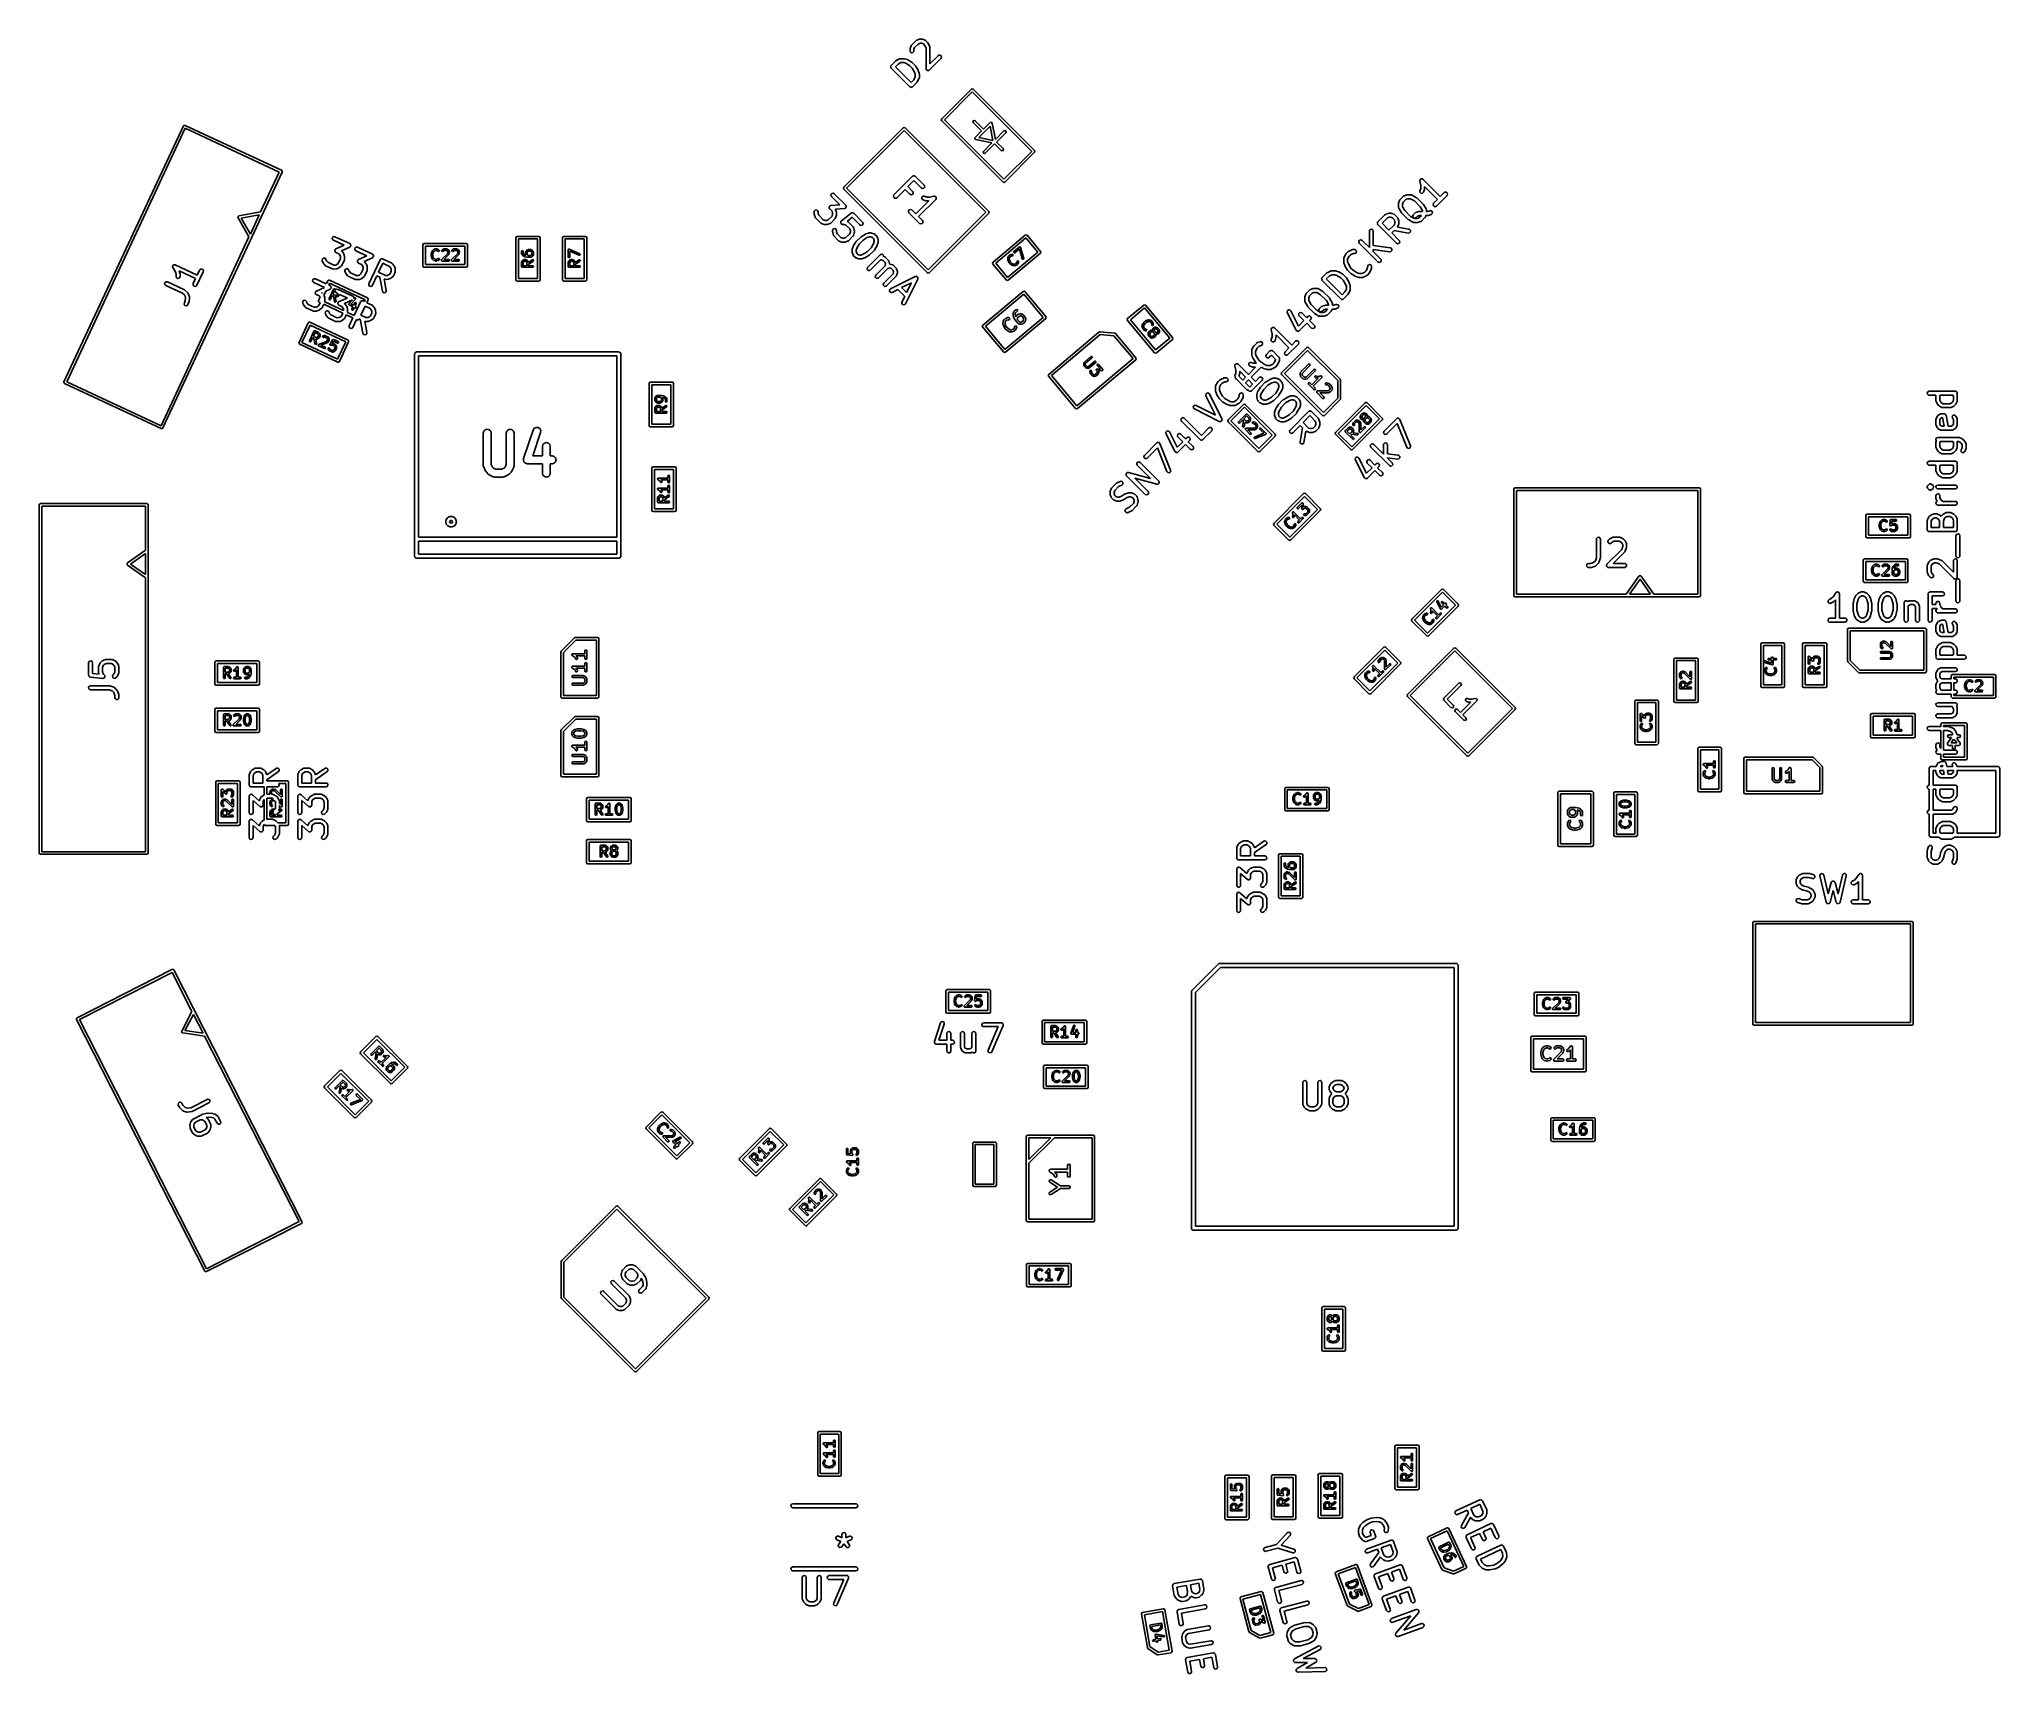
# Model space of a CAD drawing. Extents: x -1.52 to 1.42, y -1.48 to 0.97.
import ezdxf

# ---------------------------------------------------------------- set-up
doc = ezdxf.new("R2010")
doc.units = 0
doc.header["$MEASUREMENT"] = 0
doc.layers.add('BLACK', color=7, linetype='CONTINUOUS')

msp = doc.modelspace()

# ---------------------------------------------------------------- linework, layer by layer
at = {"layer": 'BLACK', "linetype": 'CONTINUOUS'}
for p, q in [((-0.2, 0.9682), (-0.1961, 0.9696)), ((-0.1961, 0.9696), (-0.1952, 0.9697)), ((-0.1952, 0.9697), (-0.1951, 0.9697)), ((-0.1951, 0.9697), (-0.1925, 0.9697)), ((-0.1925, 0.9697), (-0.1916, 0.9696)), ((-0.1916, 0.9696), (-0.1915, 0.9696)), ((-0.1915, 0.9696), (-0.1876, 0.9682)), ((-0.2309, 0.9376), (-0.2256, 0.9402)), ((-0.2256, 0.9402), (-0.2246, 0.9405)), ((-0.2246, 0.9405), (-0.2245, 0.9405)), ((-0.2245, 0.9405), (-0.2243, 0.9405)), ((-0.2243, 0.9405), (-0.219, 0.9405)), ((-0.219, 0.9405), (-0.2181, 0.9404)), ((-0.2181, 0.9404), (-0.2181, 0.9404)), ((-0.2181, 0.9404), (-0.2141, 0.9391)), ((-0.21, 0.9548), (-0.2099, 0.9557)), ((-0.21, 0.9522), (-0.21, 0.9548)), ((-0.2093, 0.9503), (-0.21, 0.9522)), ((-0.2099, 0.9558), (-0.2085, 0.9597)), ((-0.2099, 0.9557), (-0.2099, 0.9558)), ((-0.2076, 0.9493), (-0.2093, 0.9503)), ((-0.2085, 0.9597), (-0.208, 0.9606)), ((-0.208, 0.9606), (-0.2079, 0.9607)), ((-0.2079, 0.9607), (-0.2078, 0.9609)), ((-0.2078, 0.9609), (-0.2012, 0.9675)), ((-0.2056, 0.9496), (-0.2076, 0.9493)), ((-0.2043, 0.9512), (-0.2056, 0.9496)), ((-0.2041, 0.9522), (-0.2043, 0.9512)), ((-0.2031, 0.9572), (-0.2041, 0.9543)), ((-0.2041, 0.9543), (-0.2041, 0.9522)), ((-0.1975, 0.9629), (-0.2031, 0.9572)), ((-0.2012, 0.9675), (-0.2003, 0.9681)), ((-0.2003, 0.9681), (-0.2002, 0.9681)), ((-0.2002, 0.9681), (-0.2, 0.9682)), ((-0.1946, 0.9638), (-0.1975, 0.9629)), ((-0.193, 0.9638), (-0.1946, 0.9638)), ((-0.1901, 0.9629), (-0.193, 0.9638)), ((-0.1883, 0.961), (-0.1901, 0.9629)), ((-0.1861, 0.9568), (-0.1883, 0.961)), ((-0.1876, 0.9682), (-0.1867, 0.9677)), ((-0.1867, 0.9677), (-0.1866, 0.9676)), ((-0.1866, 0.9676), (-0.1864, 0.9675)), ((-0.1864, 0.9675), (-0.1838, 0.9649)), ((-0.1861, 0.9257), (-0.1861, 0.9568)), ((-0.1838, 0.9649), (-0.1832, 0.9641)), ((-0.1832, 0.9641), (-0.1832, 0.9641)), ((-0.1832, 0.9641), (-0.1806, 0.9588)), ((-0.1639, 0.9408), (-0.1811, 0.9236)), ((-0.1806, 0.9588), (-0.1803, 0.9578)), ((-0.1803, 0.9578), (-0.1803, 0.9576)), ((-0.1803, 0.9576), (-0.1802, 0.9575)), ((-0.1802, 0.9575), (-0.1802, 0.9328)), ((-0.1802, 0.9328), (-0.168, 0.945)), ((-0.168, 0.945), (-0.1672, 0.9456)), ((-0.1672, 0.9456), (-0.1652, 0.9457)), ((-0.1652, 0.9457), (-0.1635, 0.9446)), ((-0.163, 0.9426), (-0.1639, 0.9408)), ((-0.1635, 0.9446), (-0.163, 0.9426)), ((-0.2392, 0.9286), (-0.239, 0.9288)), ((-0.239, 0.9278), (-0.2392, 0.9286)), ((-0.2391, 0.9291), (-0.2386, 0.9297)), ((-0.239, 0.9288), (-0.2391, 0.9291)), ((-0.2389, 0.9271), (-0.239, 0.9278)), ((-0.2387, 0.9267), (-0.2389, 0.9271)), ((-0.2386, 0.9266), (-0.2387, 0.9267)), ((-0.2386, 0.9297), (-0.2383, 0.9304)), ((-0.2385, 0.9265), (-0.2386, 0.9266)), ((-0.2383, 0.9262), (-0.2385, 0.9265)), ((-0.2383, 0.9304), (-0.2317, 0.937)), ((-0.2105, 0.8984), (-0.2383, 0.9262)), ((-0.2278, 0.9325), (-0.232, 0.9283)), ((-0.232, 0.9283), (-0.2084, 0.9046)), ((-0.2317, 0.937), (-0.231, 0.9375)), ((-0.231, 0.9375), (-0.2309, 0.9376)), ((-0.2236, 0.9346), (-0.2278, 0.9325)), ((-0.2195, 0.9346), (-0.2236, 0.9346)), ((-0.2162, 0.9336), (-0.2195, 0.9346)), ((-0.2102, 0.9299), (-0.2162, 0.9336)), ((-0.2141, 0.9391), (-0.2136, 0.9388)), ((-0.2136, 0.9388), (-0.2135, 0.9388)), ((-0.2135, 0.9388), (-0.2069, 0.9348)), ((-0.2067, 0.9265), (-0.2102, 0.9299)), ((-0.2069, 0.9348), (-0.2064, 0.9344)), ((-0.2031, 0.9204), (-0.2067, 0.9265)), ((-0.2064, 0.9344), (-0.2063, 0.9344)), ((-0.2063, 0.9344), (-0.2023, 0.9304)), ((-0.2042, 0.9089), (-0.2021, 0.9131)), ((-0.2021, 0.9172), (-0.2031, 0.9204)), ((-0.2023, 0.9304), (-0.202, 0.9299)), ((-0.2021, 0.9131), (-0.2021, 0.9172)), ((-0.202, 0.9299), (-0.2019, 0.9298)), ((-0.2019, 0.9298), (-0.1979, 0.9232)), ((-0.1965, 0.9111), (-0.1991, 0.9058)), ((-0.1979, 0.9232), (-0.1977, 0.9227)), ((-0.1977, 0.9227), (-0.1976, 0.9226)), ((-0.1976, 0.9226), (-0.1963, 0.9186)), ((-0.1964, 0.9113), (-0.1965, 0.9111)), ((-0.1963, 0.9114), (-0.1964, 0.9113)), ((-0.1963, 0.9186), (-0.1962, 0.9178)), ((-0.1961, 0.9124), (-0.1963, 0.9114)), ((-0.1962, 0.9178), (-0.1961, 0.9177)), ((-0.1961, 0.9177), (-0.1961, 0.9124)), ((-0.1858, 0.9248), (-0.1861, 0.9257)), ((-0.1856, 0.924), (-0.1858, 0.9248)), ((-0.1855, 0.9239), (-0.1856, 0.924)), ((-0.1855, 0.9238), (-0.1855, 0.9239)), ((-0.1847, 0.9233), (-0.1855, 0.9238)), ((-0.184, 0.9228), (-0.1847, 0.9233)), ((-0.1838, 0.9228), (-0.184, 0.9228)), ((-0.1837, 0.9228), (-0.1838, 0.9228)), ((-0.1828, 0.9229), (-0.1837, 0.9228)), ((-0.1819, 0.923), (-0.1828, 0.9229)), ((-0.1818, 0.9231), (-0.1819, 0.923)), ((-0.1817, 0.9231), (-0.1818, 0.9231)), ((-0.1816, 0.9232), (-0.1817, 0.9231)), ((-0.1811, 0.9236), (-0.1816, 0.9232)), ((-0.2098, 0.8981), (-0.2105, 0.8984)), ((-0.2091, 0.8976), (-0.2098, 0.8981)), ((-0.2089, 0.8976), (-0.2091, 0.8976)), ((-0.2086, 0.8975), (-0.2089, 0.8976)), ((-0.2079, 0.8977), (-0.2086, 0.8975)), ((-0.2084, 0.9046), (-0.2042, 0.9089)), ((-0.2071, 0.8978), (-0.2079, 0.8977)), ((-0.2068, 0.898), (-0.2071, 0.8978)), ((-0.2067, 0.8981), (-0.2068, 0.898)), ((-0.2066, 0.8982), (-0.2067, 0.8981)), ((-0.2063, 0.8984), (-0.2066, 0.8982)), ((-0.1997, 0.905), (-0.2063, 0.8984)), ((-0.1996, 0.9051), (-0.1997, 0.905)), ((-0.1991, 0.9058), (-0.1996, 0.9051)), ((-0.1626, 0.8504), (-0.1181, 0.8949)), ((-0.1167, 0.8907), (-0.1584, 0.849)), ((-0.1181, 0.8949), (-0.1167, 0.8955)), ((-0.1181, 0.8949), (-0.1181, 0.8949)), ((-0.1167, 0.8955), (-0.1153, 0.8949)), ((-0.0276, 0.8016), (-0.1167, 0.8907)), ((-0.1153, 0.8949), (-0.0234, 0.803)), ((-1.4779, 0.4561), (-1.299, 0.8397)), ((-1.2962, 0.8362), (-1.4734, 0.4562)), ((-1.299, 0.8397), (-1.2979, 0.8407)), ((-1.2979, 0.8407), (-1.2964, 0.8406)), ((-1.2964, 0.8406), (-1.1519, 0.7732)), ((-1.1553, 0.7705), (-1.2962, 0.8362)), ((-0.3094, 0.7478), (-0.2203, 0.8369)), ((-0.2189, 0.8327), (-0.3052, 0.7464)), ((-0.2203, 0.8369), (-0.2199, 0.8371)), ((-0.2199, 0.8371), (-0.2189, 0.8375)), ((-0.2189, 0.8375), (-0.2175, 0.8369)), ((-0.0964, 0.7103), (-0.2189, 0.8327)), ((-0.2175, 0.8369), (-0.0922, 0.7116)), ((-0.1632, 0.849), (-0.1626, 0.8504)), ((-0.1626, 0.8476), (-0.1632, 0.849)), ((-0.1626, 0.8504), (-0.1626, 0.8504)), ((-0.0707, 0.7557), (-0.1626, 0.8476)), ((-0.1584, 0.849), (-0.0694, 0.7599)), ((-0.1159, 0.8462), (-0.1153, 0.8476)), ((-0.1153, 0.8448), (-0.1159, 0.8462)), ((-0.1153, 0.8476), (-0.1139, 0.8481)), ((-0.1028, 0.8323), (-0.1153, 0.8448)), ((-0.1139, 0.8481), (-0.1125, 0.8476)), ((-0.1125, 0.8476), (-0.1, 0.835)), ((-0.1125, 0.8225), (-0.1028, 0.8323)), ((-0.09, 0.8394), (-0.1071, 0.8223)), ((-0.1, 0.835), (-0.0902, 0.8448)), ((-0.0902, 0.8448), (-0.0897, 0.845)), ((-0.0858, 0.8181), (-0.09, 0.8394)), ((-0.0897, 0.845), (-0.0892, 0.8453)), ((-0.0892, 0.8453), (-0.089, 0.8453)), ((-0.089, 0.8453), (-0.0888, 0.8454)), ((-0.0888, 0.8454), (-0.0883, 0.8451)), ((-0.0883, 0.8451), (-0.0877, 0.845)), ((-0.0877, 0.845), (-0.0876, 0.8449)), ((-0.0876, 0.8449), (-0.0874, 0.8448)), ((-0.0874, 0.8448), (-0.0872, 0.8443)), ((-0.0872, 0.8443), (-0.0869, 0.8438)), ((-0.0869, 0.8438), (-0.0821, 0.8195)), ((-0.0821, 0.8195), (-0.0694, 0.8323)), ((-0.0666, 0.8295), (-0.0805, 0.8156)), ((-0.0694, 0.8323), (-0.068, 0.8328)), ((-0.068, 0.8328), (-0.0666, 0.8323)), ((-0.0666, 0.8323), (-0.066, 0.8309)), ((-0.066, 0.8309), (-0.0666, 0.8295)), ((-0.1131, 0.8211), (-0.113, 0.8213)), ((-0.1129, 0.8206), (-0.1131, 0.8211)), ((-0.113, 0.8215), (-0.1127, 0.822)), ((-0.113, 0.8213), (-0.113, 0.8215)), ((-0.1127, 0.82), (-0.1129, 0.8206)), ((-0.1127, 0.822), (-0.1125, 0.8225)), ((-0.1126, 0.8199), (-0.1127, 0.82)), ((-0.1125, 0.8197), (-0.1126, 0.8199)), ((-0.112, 0.8195), (-0.1125, 0.8197)), ((-0.1115, 0.8192), (-0.112, 0.8195)), ((-0.0873, 0.8143), (-0.1115, 0.8192)), ((-0.1071, 0.8223), (-0.0858, 0.8181)), ((-0.1006, 0.8002), (-0.1, 0.8016)), ((-0.1, 0.7989), (-0.1006, 0.8002)), ((-0.1, 0.8016), (-0.0873, 0.8143)), ((-0.0986, 0.7983), (-0.1, 0.7989)), ((-0.0972, 0.7989), (-0.0986, 0.7983)), ((-0.0833, 0.8128), (-0.0972, 0.7989)), ((-0.0735, 0.803), (-0.0833, 0.8128)), ((-0.0805, 0.8156), (-0.0707, 0.8058)), ((-0.0721, 0.8024), (-0.0735, 0.803)), ((-0.0707, 0.803), (-0.0721, 0.8024)), ((-0.0707, 0.8058), (-0.0702, 0.8044)), ((-0.0702, 0.8044), (-0.0707, 0.803)), ((-0.0694, 0.7599), (-0.0276, 0.8016)), ((-0.0234, 0.8002), (-0.068, 0.7557)), ((-0.0234, 0.803), (-0.0228, 0.8016)), ((-0.0228, 0.8016), (-0.0234, 0.8002)), ((-0.0234, 0.8002), (-0.0234, 0.8002)), ((-1.1509, 0.7706), (-1.3298, 0.3871)), ((-1.1832, 0.7108), (-1.1553, 0.7705)), ((-1.1519, 0.7732), (-1.1508, 0.7721)), ((-1.1508, 0.7721), (-1.1509, 0.7706)), ((-0.2341, 0.7363), (-0.2063, 0.7642)), ((-0.2063, 0.7642), (-0.2059, 0.7644)), ((-0.2059, 0.7644), (-0.2059, 0.7645)), ((-0.2059, 0.7645), (-0.2057, 0.7645)), ((-0.2057, 0.7645), (-0.2054, 0.7648)), ((-0.2054, 0.7648), (-0.2047, 0.7648)), ((-0.2047, 0.7648), (-0.2039, 0.765)), ((-0.2039, 0.765), (-0.2037, 0.7649)), ((-0.2037, 0.7649), (-0.2034, 0.7649)), ((-0.2034, 0.7649), (-0.2028, 0.7645)), ((-0.2028, 0.7645), (-0.2021, 0.7642)), ((-0.2021, 0.7642), (-0.1888, 0.7509)), ((-0.3285, 0.7368), (-0.3274, 0.7385)), ((-0.3283, 0.7348), (-0.3285, 0.7368)), ((-0.3278, 0.7339), (-0.3283, 0.7348)), ((-0.3274, 0.7385), (-0.3254, 0.739)), ((-0.3254, 0.739), (-0.3236, 0.7381)), ((-0.3236, 0.7381), (-0.3063, 0.7209)), ((-0.3099, 0.7464), (-0.3094, 0.7478)), ((-0.3094, 0.745), (-0.3099, 0.7464)), ((-0.1841, 0.6198), (-0.3094, 0.745)), ((-0.3052, 0.7464), (-0.1827, 0.624)), ((-0.2349, 0.7345), (-0.2341, 0.7363)), ((-0.2174, 0.7447), (-0.2299, 0.7322)), ((-0.2102, 0.7375), (-0.2174, 0.7447)), ((-0.2042, 0.7579), (-0.2132, 0.7488)), ((-0.2132, 0.7488), (-0.2061, 0.7416)), ((-0.2084, 0.7366), (-0.2102, 0.7375)), ((-0.2065, 0.7371), (-0.2084, 0.7366)), ((-0.2053, 0.7388), (-0.2065, 0.7371)), ((-0.2061, 0.7416), (-0.2055, 0.7408)), ((-0.2055, 0.7408), (-0.2053, 0.7388)), ((-0.193, 0.7467), (-0.2042, 0.7579)), ((-0.1912, 0.7459), (-0.193, 0.7467)), ((-0.1892, 0.7464), (-0.1912, 0.7459)), ((-0.1881, 0.7481), (-0.1892, 0.7464)), ((-0.1888, 0.7509), (-0.1882, 0.7501)), ((-0.1882, 0.7501), (-0.1881, 0.7481)), ((-0.0694, 0.7551), (-0.0707, 0.7557)), ((-0.0707, 0.7557), (-0.0707, 0.7557)), ((-0.068, 0.7557), (-0.0694, 0.7551)), ((0.5295, 0.7345), (0.5303, 0.735)), ((0.5303, 0.735), (0.5305, 0.7351)), ((0.5305, 0.7351), (0.5307, 0.7352)), ((0.5307, 0.7352), (0.5346, 0.7365)), ((0.5346, 0.7365), (0.5355, 0.7366)), ((0.5355, 0.7366), (0.5356, 0.7366)), ((0.5356, 0.7366), (0.5409, 0.7366)), ((0.5409, 0.7366), (0.5419, 0.7365)), ((0.5419, 0.7365), (0.5421, 0.7363)), ((0.5421, 0.7363), (0.5424, 0.7362)), ((0.5424, 0.7362), (0.549, 0.7322)), ((0.5539, 0.7583), (0.5544, 0.759)), ((0.5539, 0.7581), (0.5539, 0.7583)), ((0.5539, 0.758), (0.5539, 0.7581)), ((0.5539, 0.757), (0.5539, 0.758)), ((0.5552, 0.7506), (0.5539, 0.757)), ((0.554, 0.7426), (0.5552, 0.7461)), ((0.554, 0.7406), (0.554, 0.7426)), ((0.5554, 0.739), (0.554, 0.7406)), ((0.5544, 0.759), (0.5548, 0.7598)), ((0.5548, 0.7598), (0.555, 0.7598)), ((0.555, 0.7598), (0.5551, 0.76)), ((0.5551, 0.76), (0.5559, 0.7602)), ((0.5552, 0.7461), (0.5552, 0.7506)), ((0.5574, 0.7387), (0.5554, 0.739)), ((0.5559, 0.7602), (0.5567, 0.7605)), ((0.5567, 0.7605), (0.5569, 0.7604)), ((0.5569, 0.7604), (0.557, 0.7605)), ((0.557, 0.7605), (0.5578, 0.7601)), ((0.5591, 0.7398), (0.5574, 0.7387)), ((0.5578, 0.7601), (0.5586, 0.7599)), ((0.5586, 0.7599), (0.5587, 0.7597)), ((0.5587, 0.7597), (0.5589, 0.7596)), ((0.5589, 0.7596), (0.5846, 0.7339)), ((0.5596, 0.7407), (0.5591, 0.7398)), ((0.5609, 0.7447), (0.5596, 0.7407)), ((0.5611, 0.7456), (0.5609, 0.7447)), ((0.5609, 0.7447), (0.5609, 0.7447)), ((0.5804, 0.7297), (0.5611, 0.7491)), ((0.5611, 0.7491), (0.5611, 0.7456)), ((0.5947, 0.7356), (0.5788, 0.7197)), ((0.5846, 0.7339), (0.5905, 0.7398)), ((0.5905, 0.7398), (0.5913, 0.7403)), ((0.5913, 0.7403), (0.5933, 0.7405)), ((0.5933, 0.7405), (0.595, 0.7394)), ((0.5955, 0.7374), (0.5947, 0.7356)), ((0.595, 0.7394), (0.5955, 0.7374)), ((-1.2157, 0.7049), (-1.1832, 0.7108)), ((-1.1852, 0.7064), (-1.2123, 0.7015)), ((-1.1986, 0.6776), (-1.1852, 0.7064)), ((-0.3538, 0.7108), (-0.3536, 0.7119)), ((-0.3538, 0.7082), (-0.3538, 0.7108)), ((-0.3538, 0.7081), (-0.3538, 0.7082)), ((-0.3537, 0.7073), (-0.3538, 0.7081)), ((-0.3523, 0.7033), (-0.3537, 0.7073)), ((-0.3536, 0.7119), (-0.3523, 0.7134)), ((-0.3523, 0.7134), (-0.3503, 0.7138)), ((-0.3503, 0.7138), (-0.3486, 0.7127)), ((-0.3486, 0.7127), (-0.3479, 0.7108)), ((-0.3479, 0.7108), (-0.3479, 0.7087)), ((-0.3479, 0.7087), (-0.3469, 0.7058)), ((-0.3469, 0.7058), (-0.34, 0.6988)), ((-0.3313, 0.7178), (-0.3311, 0.718)), ((-0.3311, 0.717), (-0.3313, 0.7178)), ((-0.3312, 0.7182), (-0.3307, 0.7189)), ((-0.3311, 0.718), (-0.3312, 0.7182)), ((-0.331, 0.7162), (-0.3311, 0.717)), ((-0.3308, 0.7159), (-0.331, 0.7162)), ((-0.3308, 0.7158), (-0.3308, 0.7159)), ((-0.3307, 0.7157), (-0.3308, 0.7158)), ((-0.3307, 0.7189), (-0.3304, 0.7196)), ((-0.3304, 0.7154), (-0.3307, 0.7157)), ((-0.3304, 0.7196), (-0.3301, 0.7197)), ((-0.3269, 0.7119), (-0.3304, 0.7154)), ((-0.3301, 0.7197), (-0.33, 0.7199)), ((-0.33, 0.7199), (-0.3292, 0.7201)), ((-0.3292, 0.7201), (-0.3285, 0.7204)), ((-0.3285, 0.7204), (-0.3151, 0.7213)), ((-0.3151, 0.7213), (-0.3278, 0.7339)), ((-0.326, 0.709), (-0.3269, 0.7119)), ((-0.3269, 0.7045), (-0.326, 0.7073)), ((-0.326, 0.7073), (-0.326, 0.709)), ((-0.3082, 0.7159), (-0.3218, 0.7149)), ((-0.3218, 0.7149), (-0.3217, 0.7147)), ((-0.3217, 0.7147), (-0.3216, 0.7146)), ((-0.3216, 0.7146), (-0.3215, 0.7144)), ((-0.3215, 0.7144), (-0.3202, 0.7105)), ((-0.3202, 0.7059), (-0.3215, 0.702)), ((-0.3202, 0.7105), (-0.3201, 0.7096)), ((-0.3201, 0.7069), (-0.3202, 0.706)), ((-0.3202, 0.706), (-0.3202, 0.7059)), ((-0.3201, 0.7096), (-0.3201, 0.7095)), ((-0.3201, 0.7095), (-0.3201, 0.7069)), ((-0.313, 0.6972), (-0.2984, 0.7092)), ((-0.3075, 0.7162), (-0.3082, 0.7159)), ((-0.3067, 0.7164), (-0.3075, 0.7162)), ((-0.3066, 0.7166), (-0.3067, 0.7164)), ((-0.3064, 0.7167), (-0.3066, 0.7166)), ((-0.306, 0.7174), (-0.3064, 0.7167)), ((-0.3063, 0.7209), (-0.3061, 0.7205)), ((-0.3061, 0.7205), (-0.306, 0.7204)), ((-0.306, 0.7204), (-0.3059, 0.7203)), ((-0.3056, 0.718), (-0.306, 0.7174)), ((-0.3059, 0.7203), (-0.3058, 0.72)), ((-0.3058, 0.72), (-0.3057, 0.7193)), ((-0.3057, 0.7193), (-0.3055, 0.7185)), ((-0.3055, 0.7185), (-0.3056, 0.7183)), ((-0.3056, 0.7183), (-0.3056, 0.718)), ((-0.2984, 0.7092), (-0.2982, 0.7092)), ((-0.2982, 0.7092), (-0.2982, 0.7093)), ((-0.2982, 0.7093), (-0.2981, 0.7093)), ((-0.2981, 0.7093), (-0.2975, 0.7097)), ((-0.2975, 0.7097), (-0.2969, 0.7096)), ((-0.2969, 0.7096), (-0.2962, 0.7098)), ((-0.2962, 0.7098), (-0.2959, 0.7096)), ((-0.2959, 0.7096), (-0.2955, 0.7096)), ((-0.2955, 0.7096), (-0.295, 0.7092)), ((-0.295, 0.7092), (-0.2944, 0.709)), ((-0.2944, 0.709), (-0.2812, 0.6957)), ((-0.2344, 0.7326), (-0.2349, 0.7345)), ((-0.2328, 0.7314), (-0.2344, 0.7326)), ((-0.2308, 0.7316), (-0.2328, 0.7314)), ((-0.2299, 0.7322), (-0.2308, 0.7316)), ((-0.2123, 0.7125), (-0.2112, 0.7141)), ((-0.2121, 0.7105), (-0.2123, 0.7125)), ((-0.2116, 0.7096), (-0.2121, 0.7105)), ((-0.1957, 0.6937), (-0.2116, 0.7096)), ((-0.2112, 0.7141), (-0.2092, 0.7146)), ((-0.2092, 0.7146), (-0.2074, 0.7138)), ((-0.2074, 0.7138), (-0.2015, 0.7079)), ((-0.2015, 0.7079), (-0.1821, 0.7273)), ((-0.1716, 0.7295), (-0.1973, 0.7038)), ((-0.1925, 0.731), (-0.1922, 0.733)), ((-0.1914, 0.7293), (-0.1925, 0.731)), ((-0.1922, 0.733), (-0.1907, 0.7343)), ((-0.1905, 0.7288), (-0.1914, 0.7293)), ((-0.1907, 0.7343), (-0.1887, 0.7344)), ((-0.1865, 0.7275), (-0.1905, 0.7288)), ((-0.1887, 0.7344), (-0.1851, 0.7332)), ((-0.1856, 0.7273), (-0.1865, 0.7275)), ((-0.1865, 0.7275), (-0.1865, 0.7275)), ((-0.1821, 0.7273), (-0.1856, 0.7273)), ((-0.1851, 0.7332), (-0.1806, 0.7332)), ((-0.1827, 0.624), (-0.0964, 0.7103)), ((-0.0922, 0.7089), (-0.1813, 0.6198)), ((-0.1806, 0.7332), (-0.1743, 0.7345)), ((-0.1743, 0.7345), (-0.1732, 0.7345)), ((-0.1732, 0.7345), (-0.1731, 0.7344)), ((-0.1731, 0.7344), (-0.1729, 0.7344)), ((-0.1729, 0.7344), (-0.1722, 0.734)), ((-0.1722, 0.734), (-0.1715, 0.7335)), ((-0.1715, 0.7297), (-0.1716, 0.7295)), ((-0.1715, 0.7335), (-0.1714, 0.7334)), ((-0.1714, 0.7297), (-0.1715, 0.7297)), ((-0.1714, 0.7334), (-0.1713, 0.7333)), ((-0.1711, 0.7306), (-0.1714, 0.7297)), ((-0.1713, 0.7333), (-0.171, 0.7325)), ((-0.1707, 0.7313), (-0.1711, 0.7306)), ((-0.171, 0.7325), (-0.1707, 0.7317)), ((-0.1707, 0.7317), (-0.1708, 0.7315)), ((-0.1708, 0.7315), (-0.1707, 0.7313)), ((-0.0922, 0.7116), (-0.0922, 0.7116)), ((-0.0922, 0.7116), (-0.0916, 0.7103)), ((-0.0916, 0.7103), (-0.0922, 0.7089)), ((0.4911, 0.696), (0.5017, 0.7066)), ((0.5017, 0.7066), (0.5025, 0.7072)), ((0.5025, 0.7072), (0.5027, 0.7072)), ((0.5027, 0.7072), (0.5028, 0.7073)), ((0.5028, 0.7073), (0.5068, 0.7087)), ((0.5068, 0.7087), (0.5077, 0.7088)), ((0.5077, 0.7088), (0.5077, 0.7088)), ((0.5077, 0.7088), (0.5104, 0.7088)), ((0.5104, 0.7088), (0.5113, 0.7086)), ((0.5113, 0.7086), (0.5113, 0.7087)), ((0.5113, 0.7087), (0.5153, 0.7073)), ((0.5153, 0.7073), (0.5162, 0.7068)), ((0.5162, 0.7068), (0.5163, 0.7067)), ((0.5163, 0.7067), (0.5165, 0.7066)), ((0.5165, 0.7066), (0.5204, 0.7026)), ((0.522, 0.7231), (0.5222, 0.724)), ((0.522, 0.7178), (0.522, 0.7231)), ((0.5221, 0.7175), (0.522, 0.7178)), ((0.5221, 0.7172), (0.5221, 0.7175)), ((0.5224, 0.7163), (0.5221, 0.7172)), ((0.5222, 0.724), (0.5235, 0.728)), ((0.5222, 0.724), (0.5222, 0.724)), ((0.5264, 0.7096), (0.5224, 0.7163)), ((0.5235, 0.728), (0.524, 0.7289)), ((0.524, 0.7289), (0.5241, 0.729)), ((0.5241, 0.729), (0.5242, 0.7291)), ((0.5242, 0.7291), (0.5295, 0.7345)), ((0.5265, 0.7095), (0.5264, 0.7096)), ((0.5269, 0.7091), (0.5265, 0.7095)), ((0.5361, 0.6998), (0.5269, 0.7091)), ((0.5289, 0.7255), (0.5279, 0.7226)), ((0.5279, 0.7226), (0.5279, 0.7186)), ((0.5279, 0.7186), (0.5313, 0.713)), ((0.5332, 0.7298), (0.5289, 0.7255)), ((0.5313, 0.713), (0.5401, 0.7042)), ((0.5361, 0.7307), (0.5332, 0.7298)), ((0.5401, 0.7307), (0.5361, 0.7307)), ((0.5457, 0.7274), (0.5401, 0.7307)), ((0.5432, 0.7048), (0.5441, 0.7066)), ((0.5441, 0.7066), (0.5467, 0.7093)), ((0.5544, 0.7186), (0.5457, 0.7274)), ((0.5467, 0.7093), (0.5476, 0.7099)), ((0.5476, 0.7099), (0.5478, 0.7099)), ((0.5478, 0.7099), (0.5479, 0.71)), ((0.5479, 0.71), (0.5519, 0.7113)), ((0.549, 0.7322), (0.5495, 0.7319)), ((0.5495, 0.7319), (0.5496, 0.7318)), ((0.5496, 0.7318), (0.5589, 0.7225)), ((0.5533, 0.7055), (0.5504, 0.7046)), ((0.5519, 0.7113), (0.5527, 0.7114)), ((0.5525, 0.7018), (0.5563, 0.7055)), ((0.5527, 0.7114), (0.5528, 0.7115)), ((0.5528, 0.7115), (0.5578, 0.7115)), ((0.5563, 0.7055), (0.5533, 0.7055)), ((0.5578, 0.713), (0.5544, 0.7186)), ((0.5578, 0.7115), (0.5578, 0.713)), ((0.5589, 0.7225), (0.5592, 0.722)), ((0.5592, 0.722), (0.5593, 0.722)), ((0.5593, 0.722), (0.5633, 0.7153)), ((0.5629, 0.7055), (0.5622, 0.7036)), ((0.5661, 0.7055), (0.5629, 0.7055)), ((0.5633, 0.7153), (0.5637, 0.7144)), ((0.5637, 0.7144), (0.5636, 0.7141)), ((0.5636, 0.7141), (0.5637, 0.7138)), ((0.5637, 0.7138), (0.5637, 0.7115)), ((0.5637, 0.7115), (0.5656, 0.7115)), ((0.5656, 0.7115), (0.5691, 0.7126)), ((0.567, 0.7057), (0.5661, 0.7056)), ((0.5661, 0.7056), (0.5661, 0.7055)), ((0.571, 0.707), (0.567, 0.7057)), ((0.5691, 0.7126), (0.5701, 0.7128)), ((0.5701, 0.7128), (0.572, 0.712)), ((0.5726, 0.7083), (0.571, 0.707)), ((0.572, 0.712), (0.573, 0.7103)), ((0.573, 0.7103), (0.5726, 0.7083)), ((0.5737, 0.722), (0.5746, 0.7238)), ((0.5743, 0.7201), (0.5737, 0.722)), ((0.5759, 0.7189), (0.5743, 0.7201)), ((0.5746, 0.7238), (0.5804, 0.7297)), ((0.5779, 0.7191), (0.5759, 0.7189)), ((0.5788, 0.7197), (0.5779, 0.7191)), ((-1.2173, 0.7035), (-1.217, 0.7037)), ((-1.2172, 0.703), (-1.2173, 0.7035)), ((-1.2173, 0.7026), (-1.2172, 0.703)), ((-1.2171, 0.7023), (-1.2173, 0.7026)), ((-1.2171, 0.702), (-1.2171, 0.7023)), ((-1.2007, 0.6733), (-1.2171, 0.702)), ((-1.217, 0.7041), (-1.2166, 0.7043)), ((-1.217, 0.7037), (-1.217, 0.7041)), ((-1.2166, 0.7043), (-1.2163, 0.7047)), ((-1.2163, 0.7047), (-1.216, 0.7047)), ((-1.216, 0.7047), (-1.2157, 0.7049)), ((-1.2123, 0.7015), (-1.1986, 0.6776)), ((-0.3522, 0.7031), (-0.3523, 0.7033)), ((-0.3522, 0.703), (-0.3522, 0.7031)), ((-0.3516, 0.7021), (-0.3522, 0.703)), ((-0.3437, 0.6942), (-0.3516, 0.7021)), ((-0.3435, 0.6941), (-0.3437, 0.6942)), ((-0.3434, 0.694), (-0.3435, 0.6941)), ((-0.3425, 0.6935), (-0.3434, 0.694)), ((-0.3385, 0.6921), (-0.3425, 0.6935)), ((-0.34, 0.6988), (-0.3371, 0.6979)), ((-0.3376, 0.692), (-0.3385, 0.6921)), ((-0.3385, 0.6921), (-0.3385, 0.6921)), ((-0.3349, 0.692), (-0.3376, 0.692)), ((-0.3371, 0.6979), (-0.3354, 0.6979)), ((-0.3354, 0.6979), (-0.3326, 0.6988)), ((-0.334, 0.6921), (-0.3349, 0.692)), ((-0.3349, 0.692), (-0.3349, 0.692)), ((-0.33, 0.6935), (-0.334, 0.6921)), ((-0.3326, 0.6988), (-0.3269, 0.7045)), ((-0.3299, 0.6936), (-0.33, 0.6935)), ((-0.3297, 0.6936), (-0.3299, 0.6936)), ((-0.3289, 0.6942), (-0.3297, 0.6936)), ((-0.3223, 0.7008), (-0.3289, 0.6942)), ((-0.326, 0.683), (-0.3258, 0.684)), ((-0.326, 0.6804), (-0.326, 0.683)), ((-0.3259, 0.6803), (-0.326, 0.6804)), ((-0.3258, 0.6794), (-0.3259, 0.6803)), ((-0.3258, 0.684), (-0.3245, 0.6856)), ((-0.3245, 0.6754), (-0.3258, 0.6794)), ((-0.3245, 0.6856), (-0.3225, 0.6859)), ((-0.3225, 0.6859), (-0.3208, 0.6849)), ((-0.3222, 0.701), (-0.3223, 0.7008)), ((-0.322, 0.7011), (-0.3222, 0.701)), ((-0.3215, 0.702), (-0.322, 0.7011)), ((-0.3208, 0.6849), (-0.3201, 0.683)), ((-0.3201, 0.683), (-0.3201, 0.6808)), ((-0.3201, 0.6808), (-0.3191, 0.678)), ((-0.3191, 0.678), (-0.3135, 0.6723)), ((-0.314, 0.6955), (-0.3135, 0.6963)), ((-0.3138, 0.6945), (-0.314, 0.6955)), ((-0.314, 0.6955), (-0.314, 0.6955)), ((-0.314, 0.6955), (-0.314, 0.6955)), ((-0.3137, 0.6935), (-0.3138, 0.6945)), ((-0.3136, 0.6935), (-0.3137, 0.6935)), ((-0.3129, 0.6928), (-0.3136, 0.6935)), ((-0.3136, 0.6935), (-0.3136, 0.6935)), ((-0.3135, 0.6963), (-0.313, 0.6972)), ((-0.313, 0.6972), (-0.313, 0.6972)), ((-0.313, 0.6972), (-0.313, 0.6972)), ((-0.3121, 0.6922), (-0.3129, 0.6928)), ((-0.3111, 0.692), (-0.3121, 0.6922)), ((-0.3121, 0.6922), (-0.3121, 0.6922)), ((-0.3121, 0.6922), (-0.3121, 0.6922)), ((-0.3089, 0.692), (-0.3111, 0.692)), ((-0.3061, 0.691), (-0.3089, 0.692)), ((-0.3004, 0.6854), (-0.3061, 0.691)), ((-0.3061, 0.6723), (-0.3004, 0.678)), ((-0.2967, 0.7029), (-0.3043, 0.6967)), ((-0.3043, 0.6967), (-0.3035, 0.6964)), ((-0.3035, 0.6964), (-0.3026, 0.6959)), ((-0.3026, 0.6959), (-0.3025, 0.6958)), ((-0.3025, 0.6958), (-0.3024, 0.6957)), ((-0.3024, 0.6957), (-0.2957, 0.6891)), ((-0.2995, 0.6825), (-0.3004, 0.6854)), ((-0.3004, 0.678), (-0.2995, 0.6808)), ((-0.2995, 0.6808), (-0.2995, 0.6825)), ((-0.2853, 0.6915), (-0.2967, 0.7029)), ((-0.2957, 0.6891), (-0.2952, 0.6882)), ((-0.2952, 0.6882), (-0.2951, 0.6881)), ((-0.2951, 0.6881), (-0.295, 0.6879)), ((-0.295, 0.6879), (-0.2937, 0.6839)), ((-0.2937, 0.6794), (-0.295, 0.6754)), ((-0.2937, 0.6839), (-0.2936, 0.6831)), ((-0.2935, 0.6804), (-0.2937, 0.6795)), ((-0.2937, 0.6795), (-0.2937, 0.6794)), ((-0.2936, 0.6831), (-0.2935, 0.683)), ((-0.2935, 0.683), (-0.2935, 0.6804)), ((-0.2835, 0.6907), (-0.2853, 0.6915)), ((-0.2816, 0.6912), (-0.2835, 0.6907)), ((-0.2834, 0.6736), (-0.2768, 0.6776)), ((-0.2804, 0.6928), (-0.2816, 0.6912)), ((-0.2812, 0.6957), (-0.2806, 0.6949)), ((-0.2806, 0.6949), (-0.2804, 0.6928)), ((-0.2768, 0.6776), (-0.2763, 0.6778)), ((-0.2763, 0.6778), (-0.2762, 0.6779)), ((-0.2762, 0.6779), (-0.2722, 0.6792)), ((-0.2722, 0.6792), (-0.2714, 0.6793)), ((-0.2714, 0.6793), (-0.2713, 0.6793)), ((-0.2713, 0.6793), (-0.2687, 0.6793)), ((-0.2687, 0.6793), (-0.2678, 0.6792)), ((-0.2678, 0.6792), (-0.2677, 0.6792)), ((-0.2677, 0.6792), (-0.2638, 0.6779)), ((-0.2638, 0.6779), (-0.2628, 0.6774)), ((-0.2628, 0.6774), (-0.2628, 0.6772)), ((-0.2628, 0.6772), (-0.2626, 0.6771)), ((-0.2626, 0.6771), (-0.2599, 0.6745)), ((-0.1973, 0.7038), (-0.1915, 0.6979)), ((-0.1938, 0.6929), (-0.1957, 0.6937)), ((-0.1919, 0.6934), (-0.1938, 0.6929)), ((-0.1907, 0.695), (-0.1919, 0.6934)), ((-0.1915, 0.6979), (-0.1909, 0.697)), ((-0.1909, 0.697), (-0.1907, 0.695)), ((-0.0857, 0.6356), (-0.0374, 0.6761)), ((-0.0374, 0.6761), (-0.036, 0.6766)), ((-0.036, 0.6766), (-0.0347, 0.6759)), ((-0.0347, 0.6759), (-0.0347, 0.6759)), ((-0.0347, 0.6759), (-0.0144, 0.6517)), ((0.4783, 0.682), (0.4784, 0.683)), ((0.4783, 0.6573), (0.4783, 0.682)), ((0.4784, 0.683), (0.4797, 0.6845)), ((0.4797, 0.6845), (0.4817, 0.6849)), ((0.4817, 0.6849), (0.4835, 0.6839)), ((0.4835, 0.6839), (0.4842, 0.682)), ((0.4842, 0.682), (0.4842, 0.6607)), ((0.4902, 0.6942), (0.4903, 0.6944)), ((0.4904, 0.6934), (0.4902, 0.6942)), ((0.4903, 0.6947), (0.4907, 0.6953)), ((0.4903, 0.6944), (0.4903, 0.6947)), ((0.4905, 0.6927), (0.4904, 0.6934)), ((0.4907, 0.6924), (0.4905, 0.6927)), ((0.4907, 0.6953), (0.4911, 0.696)), ((0.4907, 0.6922), (0.4907, 0.6924)), ((0.4908, 0.6921), (0.4907, 0.6922)), ((0.4911, 0.6918), (0.4908, 0.6921)), ((0.5189, 0.664), (0.4911, 0.6918)), ((0.5054, 0.7019), (0.4973, 0.6939)), ((0.4973, 0.6939), (0.5077, 0.6835)), ((0.5082, 0.7029), (0.5054, 0.7019)), ((0.5077, 0.6835), (0.5158, 0.6915)), ((0.5099, 0.7029), (0.5082, 0.7029)), ((0.5128, 0.7019), (0.5099, 0.7029)), ((0.5154, 0.6828), (0.5119, 0.6793)), ((0.5119, 0.6793), (0.5231, 0.6682)), ((0.5158, 0.699), (0.5128, 0.7019)), ((0.5364, 0.6791), (0.5154, 0.6828)), ((0.5167, 0.6961), (0.5158, 0.699)), ((0.5158, 0.6915), (0.5167, 0.6944)), ((0.5167, 0.6944), (0.5167, 0.6961)), ((0.5204, 0.7026), (0.521, 0.7018)), ((0.5205, 0.688), (0.5204, 0.6879)), ((0.5204, 0.6879), (0.5374, 0.6849)), ((0.5207, 0.6881), (0.5205, 0.688)), ((0.5211, 0.689), (0.5207, 0.6881)), ((0.521, 0.7018), (0.521, 0.7016)), ((0.521, 0.7016), (0.5211, 0.7015)), ((0.5211, 0.7015), (0.5225, 0.6975)), ((0.5225, 0.693), (0.5211, 0.689)), ((0.5225, 0.6975), (0.5226, 0.6966)), ((0.5226, 0.6939), (0.5225, 0.693)), ((0.5225, 0.693), (0.5225, 0.693)), ((0.5226, 0.6966), (0.5226, 0.6966)), ((0.5226, 0.6966), (0.5226, 0.6939)), ((0.5363, 0.6997), (0.5361, 0.6998)), ((0.5367, 0.6993), (0.5363, 0.6997)), ((0.5384, 0.6794), (0.5364, 0.6791)), ((0.5433, 0.6954), (0.5367, 0.6993)), ((0.5374, 0.6849), (0.5384, 0.6845)), ((0.5384, 0.6845), (0.5397, 0.683)), ((0.5397, 0.681), (0.5384, 0.6794)), ((0.5397, 0.683), (0.5397, 0.681)), ((0.5401, 0.7042), (0.5457, 0.7008)), ((0.5438, 0.7028), (0.5432, 0.7048)), ((0.5436, 0.6953), (0.5433, 0.6954)), ((0.5438, 0.6951), (0.5436, 0.6953)), ((0.5454, 0.7017), (0.5438, 0.7028)), ((0.5449, 0.6949), (0.5438, 0.6951)), ((0.5502, 0.6949), (0.5449, 0.6949)), ((0.5474, 0.7018), (0.5454, 0.7017)), ((0.5457, 0.7008), (0.5497, 0.7008)), ((0.5483, 0.7024), (0.5474, 0.7018)), ((0.5504, 0.7046), (0.5483, 0.7024)), ((0.5497, 0.7008), (0.5525, 0.7018)), ((0.5511, 0.6951), (0.5502, 0.695)), ((0.5502, 0.695), (0.5502, 0.6949)), ((0.5551, 0.6964), (0.5511, 0.6951)), ((0.5552, 0.6965), (0.5551, 0.6964)), ((0.5554, 0.6965), (0.5552, 0.6965)), ((0.5562, 0.6971), (0.5554, 0.6965)), ((0.5615, 0.7024), (0.5562, 0.6971)), ((0.5616, 0.7026), (0.5615, 0.7024)), ((0.5617, 0.7027), (0.5616, 0.7026)), ((0.5622, 0.7036), (0.5617, 0.7027)), ((-1.3325, 0.3905), (-1.2007, 0.6733)), ((-1.0759, 0.6708), (-1.0754, 0.6728)), ((-1.0751, 0.669), (-1.0759, 0.6708)), ((-1.0754, 0.6728), (-1.0738, 0.6739)), ((-1.0742, 0.6684), (-1.0751, 0.669)), ((-1.0581, 0.6608), (-1.0742, 0.6684)), ((-1.0738, 0.6739), (-1.0718, 0.6737)), ((-1.0721, 0.6525), (-1.0719, 0.6532)), ((-1.072, 0.6522), (-1.0721, 0.6525)), ((-1.072, 0.652), (-1.072, 0.6522)), ((-1.0716, 0.6513), (-1.072, 0.652)), ((-1.0719, 0.6532), (-1.0718, 0.654)), ((-1.0718, 0.6737), (-1.0497, 0.6634)), ((-1.0718, 0.654), (-1.0716, 0.6542)), ((-1.0716, 0.6544), (-1.0709, 0.6549)), ((-1.0716, 0.6542), (-1.0716, 0.6544)), ((-1.0712, 0.6506), (-1.0716, 0.6513)), ((-1.071, 0.6504), (-1.0712, 0.6506)), ((-1.0709, 0.6503), (-1.071, 0.6504)), ((-1.0709, 0.6549), (-1.0703, 0.6554)), ((-1.0708, 0.6503), (-1.0709, 0.6503)), ((-1.0704, 0.65), (-1.0708, 0.6503)), ((-1.0659, 0.648), (-1.0704, 0.65)), ((-1.0703, 0.6554), (-1.0581, 0.6608)), ((-1.0641, 0.6456), (-1.0659, 0.648)), ((-1.0497, 0.6581), (-1.0622, 0.6526)), ((-1.0622, 0.6526), (-1.062, 0.6524)), ((-1.062, 0.6524), (-1.0619, 0.6523)), ((-1.0619, 0.6523), (-1.0617, 0.6522)), ((-1.0617, 0.6522), (-1.0591, 0.6489)), ((-1.0591, 0.6489), (-1.0587, 0.6481)), ((-1.0587, 0.6481), (-1.0587, 0.6481)), ((-1.0587, 0.6481), (-1.0578, 0.6456)), ((-1.0497, 0.6634), (-1.0493, 0.6632)), ((-1.0492, 0.6586), (-1.0497, 0.6581)), ((-1.0493, 0.6632), (-1.0492, 0.6631)), ((-1.0492, 0.6631), (-1.0491, 0.663)), ((-1.0485, 0.6591), (-1.0492, 0.6586)), ((-1.0491, 0.663), (-1.0488, 0.6628)), ((-1.0488, 0.6628), (-1.0485, 0.6621)), ((-1.0485, 0.6621), (-1.048, 0.6615)), ((-1.0484, 0.6593), (-1.0485, 0.6591)), ((-1.0483, 0.6595), (-1.0484, 0.6593)), ((-1.0482, 0.6602), (-1.0483, 0.6595)), ((-1.048, 0.661), (-1.0482, 0.6602)), ((-1.048, 0.6615), (-1.0481, 0.6612)), ((-1.0481, 0.6612), (-1.048, 0.661)), ((-1.042, 0.655), (-1.0414, 0.6569)), ((-1.0411, 0.6531), (-1.042, 0.655)), ((-1.0414, 0.6569), (-1.0398, 0.6581)), ((-1.0403, 0.6525), (-1.0411, 0.6531)), ((-1.0241, 0.645), (-1.0403, 0.6525)), ((-1.0398, 0.6581), (-1.0378, 0.6579)), ((-1.0378, 0.6579), (-1.0157, 0.6476)), ((-1.0157, 0.6476), (-1.0153, 0.6473)), ((-1.0153, 0.6473), (-1.0152, 0.6473)), ((-1.0152, 0.6473), (-1.0151, 0.6472)), ((-1.0151, 0.6472), (-1.0149, 0.647)), ((-1.0149, 0.647), (-1.0145, 0.6463)), ((-0.94, 0.6614), (-0.9394, 0.6628)), ((-0.94, 0.6299), (-0.94, 0.6614)), ((-0.9394, 0.6628), (-0.938, 0.6634)), ((-0.938, 0.6634), (-0.875, 0.6634)), ((-0.936, 0.6594), (-0.936, 0.6319)), ((-0.877, 0.6594), (-0.936, 0.6594)), ((-0.9275, 0.6478), (-0.9268, 0.6508)), ((-0.9275, 0.6476), (-0.9275, 0.6478)), ((-0.9275, 0.6475), (-0.9275, 0.6476)), ((-0.9275, 0.6453), (-0.9275, 0.6475)), ((-0.9268, 0.6508), (-0.9267, 0.6509)), ((-0.9267, 0.651), (-0.9259, 0.6525)), ((-0.9267, 0.6509), (-0.9267, 0.651)), ((-0.9259, 0.6525), (-0.9258, 0.6527)), ((-0.9258, 0.6527), (-0.9257, 0.6528)), ((-0.9257, 0.6528), (-0.9242, 0.6543)), ((-0.9245, 0.6501), (-0.9252, 0.6474)), ((-0.9252, 0.6474), (-0.9252, 0.6454)), ((-0.9239, 0.6513), (-0.9245, 0.6501)), ((-0.9242, 0.6543), (-0.924, 0.6544)), ((-0.924, 0.6544), (-0.9237, 0.6546)), ((-0.9227, 0.6525), (-0.9239, 0.6513)), ((-0.9237, 0.6546), (-0.9215, 0.6554)), ((-0.9209, 0.6531), (-0.9227, 0.6525)), ((-0.9215, 0.6554), (-0.9213, 0.6554)), ((-0.9213, 0.6554), (-0.9211, 0.6554)), ((-0.9211, 0.6554), (-0.9196, 0.6554)), ((-0.9198, 0.6531), (-0.9209, 0.6531)), ((-0.918, 0.6525), (-0.9198, 0.6531)), ((-0.9196, 0.6554), (-0.9194, 0.6554)), ((-0.9194, 0.6554), (-0.9192, 0.6554)), ((-0.9192, 0.6554), (-0.917, 0.6546)), ((-0.9175, 0.6519), (-0.918, 0.6525)), ((-0.9166, 0.6516), (-0.9175, 0.6519)), ((-0.917, 0.6546), (-0.9168, 0.6544)), ((-0.9168, 0.6544), (-0.9165, 0.6543)), ((-0.9158, 0.6519), (-0.9166, 0.6516)), ((-0.9165, 0.6543), (-0.9158, 0.6536)), ((-0.9158, 0.6536), (-0.9154, 0.6528)), ((-0.9154, 0.6528), (-0.9158, 0.6519)), ((-0.9122, 0.6393), (-0.9034, 0.6481)), ((-0.9118, 0.6528), (-0.9115, 0.6536)), ((-0.9115, 0.6519), (-0.9118, 0.6528)), ((-0.9115, 0.6536), (-0.9107, 0.6543)), ((-0.9106, 0.6516), (-0.9115, 0.6519)), ((-0.9107, 0.6543), (-0.9105, 0.6544)), ((-0.9098, 0.6519), (-0.9106, 0.6516)), ((-0.9105, 0.6544), (-0.9104, 0.6546)), ((-0.9104, 0.6546), (-0.9089, 0.6553)), ((-0.9092, 0.6525), (-0.9098, 0.6519)), ((-0.9081, 0.6531), (-0.9092, 0.6525)), ((-0.9089, 0.6553), (-0.9086, 0.6553)), ((-0.9086, 0.6553), (-0.9084, 0.6554)), ((-0.9015, 0.6467), (-0.9085, 0.6397)), ((-0.9084, 0.6554), (-0.9046, 0.6554)), ((-0.9049, 0.6531), (-0.9081, 0.6531)), ((-0.9038, 0.6525), (-0.9049, 0.6531)), ((-0.9046, 0.6554), (-0.9044, 0.6553)), ((-0.9044, 0.6553), (-0.9041, 0.6553)), ((-0.9041, 0.6553), (-0.9026, 0.6546)), ((-0.9033, 0.6521), (-0.9038, 0.6525)), ((-0.9034, 0.6481), (-0.9028, 0.6499)), ((-0.9028, 0.651), (-0.9033, 0.6521)), ((-0.9028, 0.6499), (-0.9028, 0.651)), ((-0.9026, 0.6546), (-0.9025, 0.6544)), ((-0.9025, 0.6544), (-0.9023, 0.6543)), ((-0.9023, 0.6543), (-0.9015, 0.6536)), ((-0.9015, 0.6536), (-0.9015, 0.6534)), ((-0.9015, 0.6534), (-0.9013, 0.6533)), ((-0.9014, 0.6469), (-0.9015, 0.6467)), ((-0.9013, 0.6471), (-0.9014, 0.6469)), ((-0.9013, 0.6533), (-0.9006, 0.6518)), ((-0.9005, 0.6494), (-0.9013, 0.6471)), ((-0.9006, 0.6518), (-0.9005, 0.6515)), ((-0.9005, 0.6515), (-0.9004, 0.6513)), ((-0.9004, 0.6498), (-0.9005, 0.6496)), ((-0.9005, 0.6496), (-0.9005, 0.6494)), ((-0.9004, 0.6513), (-0.9004, 0.6498)), ((-0.8972, 0.6393), (-0.8884, 0.6481)), ((-0.8968, 0.6528), (-0.8965, 0.6536)), ((-0.8965, 0.6519), (-0.8968, 0.6528)), ((-0.8965, 0.6536), (-0.8957, 0.6543)), ((-0.8956, 0.6516), (-0.8965, 0.6519)), ((-0.8957, 0.6543), (-0.8955, 0.6544)), ((-0.8948, 0.6519), (-0.8956, 0.6516)), ((-0.8955, 0.6544), (-0.8954, 0.6546)), ((-0.8954, 0.6546), (-0.8939, 0.6553)), ((-0.8942, 0.6525), (-0.8948, 0.6519)), ((-0.8931, 0.6531), (-0.8942, 0.6525)), ((-0.8939, 0.6553), (-0.8936, 0.6553)), ((-0.8936, 0.6553), (-0.8934, 0.6554)), ((-0.8865, 0.6467), (-0.8935, 0.6397)), ((-0.8934, 0.6554), (-0.8896, 0.6554)), ((-0.8899, 0.6531), (-0.8931, 0.6531)), ((-0.8888, 0.6525), (-0.8899, 0.6531)), ((-0.8896, 0.6554), (-0.8894, 0.6553)), ((-0.8894, 0.6553), (-0.8891, 0.6553)), ((-0.8891, 0.6553), (-0.8876, 0.6546)), ((-0.8883, 0.6521), (-0.8888, 0.6525)), ((-0.8884, 0.6481), (-0.8878, 0.6499)), ((-0.8878, 0.651), (-0.8883, 0.6521)), ((-0.8878, 0.6499), (-0.8878, 0.651)), ((-0.8876, 0.6546), (-0.8875, 0.6544)), ((-0.8875, 0.6544), (-0.8873, 0.6543)), ((-0.8873, 0.6543), (-0.8865, 0.6536)), ((-0.8865, 0.6536), (-0.8865, 0.6534)), ((-0.8865, 0.6534), (-0.8863, 0.6533)), ((-0.8864, 0.6469), (-0.8865, 0.6467)), ((-0.8863, 0.6471), (-0.8864, 0.6469)), ((-0.8863, 0.6533), (-0.8856, 0.6518)), ((-0.8855, 0.6494), (-0.8863, 0.6471)), ((-0.8856, 0.6518), (-0.8855, 0.6515)), ((-0.8855, 0.6515), (-0.8854, 0.6513)), ((-0.8854, 0.6498), (-0.8855, 0.6496)), ((-0.8855, 0.6496), (-0.8855, 0.6494)), ((-0.8854, 0.6513), (-0.8854, 0.6498)), ((-0.877, 0.6319), (-0.877, 0.6594)), ((-0.875, 0.6634), (-0.8736, 0.6628)), ((-0.8736, 0.6628), (-0.873, 0.6614)), ((-0.873, 0.6614), (-0.873, 0.6299)), ((-0.8008, 0.6722), (-0.8002, 0.6736)), ((-0.8008, 0.6093), (-0.8008, 0.6722)), ((-0.8002, 0.6736), (-0.7988, 0.6742)), ((-0.7988, 0.6742), (-0.7664, 0.6742)), ((-0.7969, 0.6703), (-0.7969, 0.6112)), ((-0.7683, 0.6703), (-0.7969, 0.6703)), ((-0.7924, 0.6516), (-0.792, 0.6525)), ((-0.7924, 0.6486), (-0.7924, 0.6516)), ((-0.7923, 0.6484), (-0.7924, 0.6486)), ((-0.7922, 0.6481), (-0.7923, 0.6484)), ((-0.7915, 0.6466), (-0.7922, 0.6481)), ((-0.792, 0.6525), (-0.7912, 0.6528)), ((-0.7913, 0.6465), (-0.7915, 0.6466)), ((-0.7913, 0.6463), (-0.7913, 0.6465)), ((-0.7912, 0.6528), (-0.7903, 0.6525)), ((-0.7903, 0.6525), (-0.79, 0.6516)), ((-0.79, 0.6516), (-0.79, 0.6489)), ((-0.79, 0.6489), (-0.7895, 0.6478)), ((-0.7895, 0.6478), (-0.7889, 0.6473)), ((-0.7889, 0.6473), (-0.7869, 0.646)), ((-0.7864, 0.6501), (-0.7863, 0.6504)), ((-0.7864, 0.6471), (-0.7864, 0.6501)), ((-0.7863, 0.6469), (-0.7864, 0.6471)), ((-0.7863, 0.6504), (-0.7862, 0.6506)), ((-0.7862, 0.6466), (-0.7863, 0.6469)), ((-0.7862, 0.6506), (-0.7855, 0.6522)), ((-0.7858, 0.6457), (-0.7862, 0.6466)), ((-0.7855, 0.6522), (-0.7853, 0.6523)), ((-0.7853, 0.6525), (-0.7845, 0.6532)), ((-0.7853, 0.6523), (-0.7853, 0.6525)), ((-0.7845, 0.6532), (-0.7843, 0.6533)), ((-0.7843, 0.6533), (-0.7842, 0.6534)), ((-0.7842, 0.6534), (-0.7827, 0.6542)), ((-0.7835, 0.6509), (-0.784, 0.6498)), ((-0.784, 0.6498), (-0.784, 0.6474)), ((-0.784, 0.6474), (-0.7835, 0.6463)), ((-0.783, 0.6514), (-0.7835, 0.6509)), ((-0.7819, 0.6519), (-0.783, 0.6514)), ((-0.7827, 0.6542), (-0.7824, 0.6542)), ((-0.7824, 0.6542), (-0.7822, 0.6543)), ((-0.7822, 0.6543), (-0.7784, 0.6543)), ((-0.7787, 0.6519), (-0.7819, 0.6519)), ((-0.7776, 0.6514), (-0.7787, 0.6519)), ((-0.7784, 0.6543), (-0.7782, 0.6542)), ((-0.7782, 0.6542), (-0.7779, 0.6542)), ((-0.7779, 0.6542), (-0.7764, 0.6534)), ((-0.7772, 0.6509), (-0.7776, 0.6514)), ((-0.7766, 0.6498), (-0.7772, 0.6509)), ((-0.7772, 0.6463), (-0.7766, 0.6474)), ((-0.7766, 0.6474), (-0.7766, 0.6498)), ((-0.7764, 0.6534), (-0.7763, 0.6533)), ((-0.7763, 0.6533), (-0.7761, 0.6532)), ((-0.7761, 0.6532), (-0.7754, 0.6525)), ((-0.7754, 0.6525), (-0.7753, 0.6523)), ((-0.7753, 0.6523), (-0.7751, 0.6522)), ((-0.7751, 0.6522), (-0.7744, 0.6506)), ((-0.7744, 0.6466), (-0.7751, 0.6451)), ((-0.7744, 0.6506), (-0.7744, 0.6504)), ((-0.7744, 0.6504), (-0.7743, 0.6501)), ((-0.7743, 0.6471), (-0.7744, 0.6469)), ((-0.7744, 0.6469), (-0.7744, 0.6466)), ((-0.7743, 0.6501), (-0.7743, 0.6471)), ((-0.7683, 0.6112), (-0.7683, 0.6703)), ((-0.7664, 0.6742), (-0.765, 0.6736)), ((-0.765, 0.6736), (-0.7644, 0.6722)), ((-0.7644, 0.6722), (-0.7644, 0.6093)), ((-0.7308, 0.6722), (-0.7302, 0.6736)), ((-0.7308, 0.6093), (-0.7308, 0.6722)), ((-0.7302, 0.6736), (-0.7288, 0.6742)), ((-0.7288, 0.6742), (-0.6964, 0.6742)), ((-0.7269, 0.6703), (-0.7269, 0.6112)), ((-0.6983, 0.6703), (-0.7269, 0.6703)), ((-0.7224, 0.6539), (-0.7223, 0.6541)), ((-0.7224, 0.6434), (-0.7224, 0.6539)), ((-0.7223, 0.6543), (-0.7221, 0.6545)), ((-0.7223, 0.6541), (-0.7223, 0.6543)), ((-0.7221, 0.6545), (-0.722, 0.6547)), ((-0.722, 0.6547), (-0.7218, 0.6548)), ((-0.7218, 0.6548), (-0.7216, 0.655)), ((-0.7216, 0.655), (-0.7214, 0.655)), ((-0.7214, 0.655), (-0.7212, 0.6551)), ((-0.7212, 0.6551), (-0.721, 0.655)), ((-0.721, 0.655), (-0.7207, 0.655)), ((-0.7207, 0.655), (-0.705, 0.6482)), ((-0.7059, 0.646), (-0.72, 0.6521)), ((-0.72, 0.6521), (-0.72, 0.6434)), ((-0.705, 0.6482), (-0.7043, 0.6476)), ((-0.7044, 0.6467), (-0.705, 0.646)), ((-0.7043, 0.6476), (-0.7044, 0.6467)), ((-0.6983, 0.6112), (-0.6983, 0.6703)), ((-0.6964, 0.6742), (-0.695, 0.6736)), ((-0.695, 0.6736), (-0.6944, 0.6722)), ((-0.6944, 0.6722), (-0.6944, 0.6093)), ((-0.3244, 0.6753), (-0.3245, 0.6754)), ((-0.3244, 0.6751), (-0.3244, 0.6753)), ((-0.3238, 0.6743), (-0.3244, 0.6751)), ((-0.3171, 0.6677), (-0.3238, 0.6743)), ((-0.317, 0.6676), (-0.3171, 0.6677)), ((-0.3169, 0.6674), (-0.317, 0.6676)), ((-0.316, 0.6669), (-0.3169, 0.6674)), ((-0.312, 0.6656), (-0.316, 0.6669)), ((-0.3135, 0.6723), (-0.3106, 0.6714)), ((-0.3111, 0.6655), (-0.312, 0.6656)), ((-0.312, 0.6656), (-0.312, 0.6656)), ((-0.3084, 0.6655), (-0.3111, 0.6655)), ((-0.3106, 0.6714), (-0.3089, 0.6714)), ((-0.3089, 0.6714), (-0.3061, 0.6723)), ((-0.3075, 0.6656), (-0.3084, 0.6655)), ((-0.3084, 0.6655), (-0.3084, 0.6655)), ((-0.3035, 0.6669), (-0.3075, 0.6656)), ((-0.3034, 0.6671), (-0.3035, 0.6669)), ((-0.3032, 0.6671), (-0.3034, 0.6671)), ((-0.3024, 0.6677), (-0.3032, 0.6671)), ((-0.2957, 0.6743), (-0.3024, 0.6677)), ((-0.2968, 0.6538), (-0.2967, 0.6547)), ((-0.2968, 0.6512), (-0.2968, 0.6538)), ((-0.2968, 0.6511), (-0.2968, 0.6512)), ((-0.2967, 0.6503), (-0.2968, 0.6511)), ((-0.2967, 0.6548), (-0.2953, 0.6588)), ((-0.2967, 0.6547), (-0.2967, 0.6548)), ((-0.2953, 0.6463), (-0.2967, 0.6503)), ((-0.2955, 0.6745), (-0.2957, 0.6745)), ((-0.2957, 0.6745), (-0.2957, 0.6743)), ((-0.295, 0.6754), (-0.2955, 0.6745)), ((-0.2953, 0.6588), (-0.2951, 0.6592)), ((-0.2951, 0.6593), (-0.2911, 0.666)), ((-0.2951, 0.6592), (-0.2951, 0.6593)), ((-0.2911, 0.666), (-0.2907, 0.6664)), ((-0.2898, 0.6566), (-0.2909, 0.6534)), ((-0.2909, 0.6534), (-0.2909, 0.6517)), ((-0.2909, 0.6517), (-0.2899, 0.6488)), ((-0.2907, 0.6664), (-0.2906, 0.6665)), ((-0.2906, 0.6665), (-0.284, 0.6732)), ((-0.2899, 0.6488), (-0.2883, 0.6471)), ((-0.2862, 0.6626), (-0.2898, 0.6566)), ((-0.2883, 0.6471), (-0.2854, 0.6462)), ((-0.2801, 0.6687), (-0.2862, 0.6626)), ((-0.284, 0.6732), (-0.2835, 0.6735)), ((-0.2837, 0.6462), (-0.2805, 0.6473)), ((-0.2835, 0.6735), (-0.2834, 0.6736)), ((-0.2805, 0.6473), (-0.2745, 0.6509)), ((-0.2741, 0.6724), (-0.2801, 0.6687)), ((-0.2745, 0.6509), (-0.2684, 0.657)), ((-0.2708, 0.6734), (-0.2741, 0.6724)), ((-0.2734, 0.6281), (-0.2548, 0.6467)), ((-0.2706, 0.6465), (-0.271, 0.6461)), ((-0.2691, 0.6734), (-0.2708, 0.6734)), ((-0.2639, 0.6531), (-0.2706, 0.6465)), ((-0.2663, 0.6725), (-0.2691, 0.6734)), ((-0.2684, 0.657), (-0.2647, 0.663)), ((-0.2646, 0.6708), (-0.2663, 0.6725)), ((-0.2647, 0.663), (-0.2637, 0.6663)), ((-0.2637, 0.6679), (-0.2646, 0.6708)), ((-0.2635, 0.6536), (-0.2639, 0.6532)), ((-0.2639, 0.6532), (-0.2639, 0.6531)), ((-0.2637, 0.6663), (-0.2637, 0.6679)), ((-0.2595, 0.6603), (-0.2635, 0.6536)), ((-0.2599, 0.6745), (-0.2594, 0.6736)), ((-0.2592, 0.6609), (-0.2595, 0.6604)), ((-0.2595, 0.6604), (-0.2595, 0.6603)), ((-0.2594, 0.6736), (-0.2593, 0.6735)), ((-0.2593, 0.6735), (-0.2592, 0.6733)), ((-0.2592, 0.6733), (-0.2579, 0.6694)), ((-0.2579, 0.6648), (-0.2592, 0.6609)), ((-0.2579, 0.6694), (-0.2578, 0.6685)), ((-0.2578, 0.6658), (-0.2579, 0.6649)), ((-0.2579, 0.6649), (-0.2579, 0.6648)), ((-0.2578, 0.6685), (-0.2578, 0.6684)), ((-0.2578, 0.6684), (-0.2578, 0.6658)), ((-0.2548, 0.6467), (-0.254, 0.6472)), ((-0.254, 0.6472), (-0.252, 0.6474)), ((-0.252, 0.6474), (-0.2503, 0.6463)), ((-0.0364, 0.6718), (-0.0816, 0.6339)), ((-0.0639, 0.6128), (-0.0187, 0.6507)), ((-0.0146, 0.649), (-0.0629, 0.6085)), ((-0.0604, 0.6464), (-0.0582, 0.6472)), ((-0.0582, 0.6472), (-0.0579, 0.6472)), ((-0.0579, 0.6472), (-0.0577, 0.6473)), ((-0.0577, 0.6473), (-0.0566, 0.6472)), ((-0.0566, 0.6472), (-0.0558, 0.6468)), ((-0.0558, 0.6468), (-0.0556, 0.6459)), ((-0.0548, 0.6507), (-0.0544, 0.6515)), ((-0.0546, 0.6498), (-0.0548, 0.6507)), ((-0.0538, 0.6494), (-0.0546, 0.6498)), ((-0.0544, 0.6515), (-0.0464, 0.6582)), ((-0.0529, 0.6497), (-0.0538, 0.6494)), ((-0.0462, 0.6553), (-0.0529, 0.6497)), ((-0.0464, 0.6582), (-0.0462, 0.6583)), ((-0.0462, 0.6583), (-0.046, 0.6584)), ((-0.0418, 0.6406), (-0.0462, 0.6553)), ((-0.046, 0.6584), (-0.0457, 0.6584)), ((-0.0457, 0.6584), (-0.0455, 0.6585)), ((-0.0455, 0.6585), (-0.0453, 0.6584)), ((-0.0453, 0.6584), (-0.0451, 0.6583)), ((-0.0451, 0.6583), (-0.0449, 0.6582)), ((-0.0449, 0.6582), (-0.0447, 0.6581)), ((-0.0447, 0.6581), (-0.0447, 0.6578)), ((-0.0447, 0.6578), (-0.0445, 0.6576)), ((-0.0445, 0.6576), (-0.0395, 0.6412)), ((-0.0187, 0.6507), (-0.0364, 0.6718)), ((-0.014, 0.6503), (-0.0146, 0.649)), ((-0.0144, 0.6517), (-0.0144, 0.6517)), ((-0.0144, 0.6517), (-0.014, 0.6503)), ((0.4401, 0.6422), (0.4428, 0.6475)), ((0.4428, 0.6475), (0.4433, 0.6482)), ((0.4433, 0.6483), (0.446, 0.6509)), ((0.4433, 0.6482), (0.4433, 0.6483)), ((0.446, 0.6509), (0.4467, 0.6514)), ((0.4467, 0.6514), (0.4468, 0.6515)), ((0.4468, 0.6515), (0.4521, 0.6541)), ((0.4498, 0.6464), (0.4479, 0.6444)), ((0.4541, 0.6485), (0.4498, 0.6464)), ((0.4521, 0.6541), (0.453, 0.6544)), ((0.453, 0.6544), (0.4532, 0.6544)), ((0.4532, 0.6544), (0.4534, 0.6544)), ((0.4534, 0.6544), (0.456, 0.6544)), ((0.456, 0.6485), (0.4541, 0.6485)), ((0.456, 0.6544), (0.457, 0.6543)), ((0.4579, 0.6492), (0.456, 0.6485)), ((0.457, 0.6543), (0.4586, 0.653)), ((0.4589, 0.651), (0.4579, 0.6492)), ((0.4586, 0.653), (0.4589, 0.651)), ((0.4625, 0.6668), (0.4636, 0.6685)), ((0.4626, 0.6648), (0.4625, 0.6668)), ((0.4632, 0.664), (0.4626, 0.6648)), ((0.4911, 0.6362), (0.4632, 0.664)), ((0.4636, 0.6685), (0.4656, 0.669)), ((0.4656, 0.669), (0.4674, 0.6682)), ((0.4674, 0.6682), (0.4783, 0.6573)), ((0.4842, 0.6607), (0.5095, 0.6571)), ((0.5086, 0.6512), (0.4842, 0.6547)), ((0.4842, 0.6547), (0.4842, 0.6514)), ((0.4842, 0.6514), (0.4952, 0.6403)), ((0.5106, 0.6516), (0.5086, 0.6512)), ((0.5095, 0.6571), (0.5105, 0.6568)), ((0.5105, 0.6568), (0.5118, 0.6552)), ((0.5119, 0.6532), (0.5106, 0.6516)), ((0.5118, 0.6552), (0.5119, 0.6532)), ((0.5207, 0.6631), (0.5189, 0.664)), ((0.5227, 0.6637), (0.5207, 0.6631)), ((0.5238, 0.6653), (0.5227, 0.6637)), ((0.5231, 0.6682), (0.5237, 0.6673)), ((0.5237, 0.6673), (0.5238, 0.6653)), ((-1.3153, 0.6287), (-1.3151, 0.6295)), ((-1.3152, 0.6286), (-1.3153, 0.6287)), ((-1.3152, 0.6284), (-1.3152, 0.6286)), ((-1.3149, 0.6274), (-1.3152, 0.6284)), ((-1.3151, 0.6295), (-1.3149, 0.6304)), ((-1.3149, 0.6304), (-1.3148, 0.6305)), ((-1.3115, 0.6219), (-1.3149, 0.6274)), ((-1.3148, 0.6307), (-1.314, 0.6311)), ((-1.3148, 0.6305), (-1.3148, 0.6307)), ((-1.314, 0.6311), (-1.3134, 0.6317)), ((-1.3134, 0.6317), (-1.3132, 0.6317)), ((-1.3132, 0.6317), (-1.3131, 0.6318)), ((-1.3131, 0.6318), (-1.3122, 0.6317)), ((-1.3122, 0.6317), (-1.3114, 0.6318)), ((-1.3099, 0.6176), (-1.3115, 0.6219)), ((-1.3114, 0.6318), (-1.3113, 0.6317)), ((-1.3113, 0.6317), (-1.3111, 0.6316)), ((-1.3111, 0.6316), (-1.2781, 0.6162)), ((-1.3098, 0.6139), (-1.3099, 0.6176)), ((-1.2806, 0.6109), (-1.3054, 0.6225)), ((-1.3054, 0.6225), (-1.3042, 0.6192)), ((-1.3042, 0.6192), (-1.3041, 0.6183)), ((-1.3041, 0.6183), (-1.304, 0.6183)), ((-1.304, 0.6183), (-1.3039, 0.6141)), ((-1.2692, 0.6213), (-1.2787, 0.6009)), ((-1.2781, 0.6162), (-1.2746, 0.6238)), ((-1.2746, 0.6238), (-1.274, 0.6246)), ((-1.274, 0.6246), (-1.2721, 0.6255)), ((-1.2721, 0.6255), (-1.2702, 0.6249)), ((-1.2702, 0.6249), (-1.269, 0.6233)), ((-1.269, 0.6233), (-1.2692, 0.6213)), ((-1.091, 0.6388), (-1.0903, 0.6407)), ((-1.0908, 0.6378), (-1.091, 0.6388)), ((-1.0899, 0.6353), (-1.0908, 0.6378)), ((-1.0903, 0.6407), (-1.0886, 0.6417)), ((-1.0899, 0.6352), (-1.0899, 0.6353)), ((-1.0895, 0.6344), (-1.0899, 0.6352)), ((-1.0869, 0.6312), (-1.0895, 0.6344)), ((-1.0886, 0.6417), (-1.0866, 0.6413)), ((-1.0867, 0.6311), (-1.0869, 0.6312)), ((-1.0866, 0.6309), (-1.0867, 0.6311)), ((-1.0866, 0.6413), (-1.0853, 0.6398)), ((-1.0858, 0.6303), (-1.0866, 0.6309)), ((-1.0756, 0.6256), (-1.0858, 0.6303)), ((-1.0853, 0.6398), (-1.0845, 0.6377)), ((-1.0845, 0.6377), (-1.0827, 0.6354)), ((-1.0827, 0.6354), (-1.0737, 0.6312)), ((-1.0754, 0.6256), (-1.0756, 0.6256)), ((-1.0753, 0.6254), (-1.0754, 0.6256)), ((-1.0743, 0.6253), (-1.0753, 0.6254)), ((-1.0701, 0.6254), (-1.0743, 0.6253)), ((-1.0737, 0.6312), (-1.0707, 0.6313)), ((-1.0707, 0.6313), (-1.0691, 0.6319)), ((-1.07, 0.6254), (-1.0701, 0.6254)), ((-1.0692, 0.6256), (-1.07, 0.6254)), ((-1.0667, 0.6265), (-1.0692, 0.6256)), ((-1.0691, 0.6319), (-1.0668, 0.6338)), ((-1.0668, 0.6338), (-1.0634, 0.641)), ((-1.0666, 0.6265), (-1.0667, 0.6265)), ((-1.0658, 0.627), (-1.0666, 0.6265)), ((-1.0626, 0.6296), (-1.0658, 0.627)), ((-1.0635, 0.644), (-1.0641, 0.6456)), ((-1.0634, 0.641), (-1.0635, 0.644)), ((-1.0625, 0.6297), (-1.0626, 0.6296)), ((-1.0623, 0.6298), (-1.0625, 0.6297)), ((-1.0617, 0.6306), (-1.0623, 0.6298)), ((-1.0577, 0.6391), (-1.0617, 0.6306)), ((-1.0578, 0.6456), (-1.0576, 0.6447)), ((-1.0576, 0.6394), (-1.0577, 0.6393)), ((-1.0577, 0.6393), (-1.0577, 0.6391)), ((-1.0576, 0.6447), (-1.0576, 0.6446)), ((-1.0576, 0.6446), (-1.0575, 0.6404)), ((-1.0575, 0.6404), (-1.0576, 0.6394)), ((-1.057, 0.6229), (-1.0563, 0.6248)), ((-1.0569, 0.6219), (-1.057, 0.6229)), ((-1.0559, 0.6194), (-1.0569, 0.6219)), ((-1.0563, 0.6248), (-1.0546, 0.6258)), ((-1.0555, 0.6186), (-1.0559, 0.6194)), ((-1.0559, 0.6194), (-1.0559, 0.6194)), ((-1.0529, 0.6153), (-1.0555, 0.6186)), ((-1.0546, 0.6258), (-1.0526, 0.6255)), ((-1.0526, 0.6255), (-1.0513, 0.6239)), ((-1.0513, 0.6239), (-1.0506, 0.6219)), ((-1.0506, 0.6219), (-1.0487, 0.6195)), ((-1.0487, 0.6195), (-1.0398, 0.6154)), ((-1.0381, 0.6366), (-1.0379, 0.6374)), ((-1.038, 0.6364), (-1.0381, 0.6366)), ((-1.038, 0.6362), (-1.038, 0.6364)), ((-1.0376, 0.6355), (-1.038, 0.6362)), ((-1.0379, 0.6374), (-1.0378, 0.6382)), ((-1.0378, 0.6382), (-1.0376, 0.6383)), ((-1.0376, 0.6386), (-1.0369, 0.639)), ((-1.0376, 0.6383), (-1.0376, 0.6386)), ((-1.0373, 0.6348), (-1.0376, 0.6355)), ((-1.037, 0.6346), (-1.0373, 0.6348)), ((-1.0369, 0.6345), (-1.037, 0.6346)), ((-1.0369, 0.639), (-1.0364, 0.6396)), ((-1.0368, 0.6344), (-1.0369, 0.6345)), ((-1.0364, 0.6342), (-1.0368, 0.6344)), ((-1.0364, 0.6396), (-1.0241, 0.645)), ((-1.0319, 0.6321), (-1.0364, 0.6342)), ((-1.0352, 0.616), (-1.0328, 0.6179)), ((-1.0328, 0.6179), (-1.0294, 0.6251)), ((-1.0301, 0.6297), (-1.0319, 0.6321)), ((-1.0295, 0.6282), (-1.0301, 0.6297)), ((-1.0294, 0.6251), (-1.0295, 0.6282)), ((-1.0157, 0.6422), (-1.0282, 0.6367)), ((-1.0282, 0.6367), (-1.028, 0.6366)), ((-1.028, 0.6366), (-1.0279, 0.6364)), ((-1.0279, 0.6364), (-1.0278, 0.6363)), ((-1.0278, 0.6363), (-1.0252, 0.633)), ((-1.0238, 0.6233), (-1.0277, 0.6148)), ((-1.0252, 0.633), (-1.0247, 0.6323)), ((-1.0247, 0.6323), (-1.0247, 0.6322)), ((-1.0247, 0.6322), (-1.0238, 0.6297)), ((-1.0238, 0.6297), (-1.0236, 0.6289)), ((-1.0237, 0.6235), (-1.0238, 0.6233)), ((-1.0236, 0.6236), (-1.0237, 0.6235)), ((-1.0236, 0.6289), (-1.0236, 0.6288)), ((-1.0236, 0.6288), (-1.0235, 0.6246)), ((-1.0235, 0.6246), (-1.0236, 0.6236)), ((-1.021, 0.6033), (-1.0043, 0.639)), ((-1.0152, 0.6428), (-1.0157, 0.6422)), ((-1.0145, 0.6432), (-1.0152, 0.6428)), ((-1.0145, 0.6463), (-1.0141, 0.6456)), ((-1.0143, 0.6436), (-1.0145, 0.6434)), ((-1.0145, 0.6434), (-1.0145, 0.6432)), ((-1.0142, 0.6444), (-1.0143, 0.6436)), ((-1.014, 0.6452), (-1.0142, 0.6444)), ((-1.0141, 0.6456), (-1.0141, 0.6454)), ((-1.0141, 0.6454), (-1.014, 0.6452)), ((-1.0002, 0.6339), (-1.0064, 0.6205)), ((-1.0064, 0.6205), (-0.9962, 0.6157)), ((-1.0043, 0.639), (-1.0041, 0.6393)), ((-1.0041, 0.6395), (-1.004, 0.6396)), ((-1.0041, 0.6393), (-1.0041, 0.6395)), ((-1.004, 0.6396), (-1.0037, 0.6399)), ((-1.0037, 0.6399), (-1.003, 0.6402)), ((-1.003, 0.6402), (-1.0024, 0.6406)), ((-1.0024, 0.6406), (-1.0021, 0.6406)), ((-1.0021, 0.6406), (-1.0019, 0.6407)), ((-1.0019, 0.6407), (-1.0012, 0.6405)), ((-1.0012, 0.6405), (-1.0004, 0.6405)), ((-1.0004, 0.6405), (-0.9868, 0.6341)), ((-0.9899, 0.6291), (-1.0002, 0.6339)), ((-0.9915, 0.6164), (-0.9892, 0.6183)), ((-0.9881, 0.6267), (-0.9899, 0.6291)), ((-0.9892, 0.6183), (-0.9874, 0.6221)), ((-0.9875, 0.6251), (-0.9881, 0.6267)), ((-0.9874, 0.6221), (-0.9875, 0.6251)), ((-0.9868, 0.6341), (-0.986, 0.6335)), ((-0.986, 0.6335), (-0.9859, 0.6334)), ((-0.9859, 0.6334), (-0.9857, 0.6333)), ((-0.9857, 0.6333), (-0.9831, 0.63)), ((-0.9817, 0.6202), (-0.9841, 0.6151)), ((-0.9831, 0.63), (-0.9827, 0.6292)), ((-0.9827, 0.6292), (-0.9827, 0.6292)), ((-0.9827, 0.6292), (-0.9818, 0.6267)), ((-0.9818, 0.6267), (-0.9816, 0.6258)), ((-0.9816, 0.6205), (-0.9817, 0.6204)), ((-0.9817, 0.6204), (-0.9817, 0.6202)), ((-0.9816, 0.6258), (-0.9816, 0.6257)), ((-0.9816, 0.6257), (-0.9815, 0.6216)), ((-0.9815, 0.6216), (-0.9816, 0.6205)), ((-0.9394, 0.6285), (-0.94, 0.6299)), ((-0.938, 0.628), (-0.9394, 0.6285)), ((-0.875, 0.628), (-0.938, 0.628)), ((-0.936, 0.6319), (-0.877, 0.6319)), ((-0.9275, 0.6451), (-0.9275, 0.6453)), ((-0.9275, 0.645), (-0.9275, 0.6451)), ((-0.9268, 0.642), (-0.9275, 0.645)), ((-0.9267, 0.6419), (-0.9268, 0.642)), ((-0.9267, 0.6417), (-0.9267, 0.6419)), ((-0.9259, 0.6402), (-0.9267, 0.6417)), ((-0.9258, 0.6401), (-0.9259, 0.6402)), ((-0.9257, 0.6399), (-0.9258, 0.6401)), ((-0.9242, 0.6384), (-0.9257, 0.6399)), ((-0.9252, 0.6454), (-0.9245, 0.6427)), ((-0.9245, 0.6427), (-0.9239, 0.6415)), ((-0.924, 0.6383), (-0.9242, 0.6384)), ((-0.9237, 0.6381), (-0.924, 0.6383)), ((-0.9239, 0.6415), (-0.9227, 0.6403)), ((-0.9215, 0.6374), (-0.9237, 0.6381)), ((-0.9227, 0.6403), (-0.9209, 0.6397)), ((-0.9213, 0.6374), (-0.9215, 0.6374)), ((-0.9211, 0.6373), (-0.9213, 0.6374)), ((-0.9196, 0.6373), (-0.9211, 0.6373)), ((-0.9209, 0.6397), (-0.9198, 0.6397)), ((-0.9198, 0.6397), (-0.918, 0.6403)), ((-0.9194, 0.6374), (-0.9196, 0.6373)), ((-0.9192, 0.6374), (-0.9194, 0.6374)), ((-0.917, 0.6381), (-0.9192, 0.6374)), ((-0.918, 0.6403), (-0.9175, 0.6408)), ((-0.9175, 0.6408), (-0.9166, 0.6412)), ((-0.9168, 0.6383), (-0.917, 0.6381)), ((-0.9165, 0.6384), (-0.9168, 0.6383)), ((-0.9166, 0.6412), (-0.9158, 0.6408)), ((-0.9158, 0.6392), (-0.9165, 0.6384)), ((-0.9158, 0.6408), (-0.9154, 0.64)), ((-0.9154, 0.64), (-0.9158, 0.6392)), ((-0.9126, 0.6385), (-0.9122, 0.6393)), ((-0.9122, 0.6377), (-0.9126, 0.6385)), ((-0.9122, 0.6393), (-0.9122, 0.6393)), ((-0.9114, 0.6373), (-0.9122, 0.6377)), ((-0.9016, 0.6373), (-0.9114, 0.6373)), ((-0.9085, 0.6397), (-0.9016, 0.6397)), ((-0.9016, 0.6397), (-0.9008, 0.6393)), ((-0.9008, 0.6377), (-0.9016, 0.6373)), ((-0.9008, 0.6393), (-0.9004, 0.6385)), ((-0.9004, 0.6385), (-0.9008, 0.6377)), ((-0.8976, 0.6385), (-0.8972, 0.6393)), ((-0.8972, 0.6377), (-0.8976, 0.6385)), ((-0.8972, 0.6393), (-0.8972, 0.6393)), ((-0.8964, 0.6373), (-0.8972, 0.6377)), ((-0.8866, 0.6373), (-0.8964, 0.6373)), ((-0.8935, 0.6397), (-0.8866, 0.6397)), ((-0.8866, 0.6397), (-0.8858, 0.6393)), ((-0.8858, 0.6377), (-0.8866, 0.6373)), ((-0.8858, 0.6393), (-0.8854, 0.6385)), ((-0.8854, 0.6385), (-0.8858, 0.6377)), ((-0.8736, 0.6285), (-0.875, 0.628)), ((-0.873, 0.6299), (-0.8736, 0.6285)), ((-0.7924, 0.6351), (-0.7923, 0.6354)), ((-0.7924, 0.6291), (-0.7924, 0.6351)), ((-0.792, 0.6283), (-0.7924, 0.6291)), ((-0.7923, 0.6354), (-0.7922, 0.6357)), ((-0.7922, 0.6357), (-0.7915, 0.6372)), ((-0.7912, 0.6279), (-0.792, 0.6283)), ((-0.7915, 0.6372), (-0.7913, 0.6373)), ((-0.7905, 0.6455), (-0.7913, 0.6463)), ((-0.7913, 0.6375), (-0.7905, 0.6382)), ((-0.7913, 0.6373), (-0.7913, 0.6375)), ((-0.7829, 0.6279), (-0.7912, 0.6279)), ((-0.7904, 0.6455), (-0.7905, 0.6455)), ((-0.7905, 0.6382), (-0.7903, 0.6383)), ((-0.7903, 0.6454), (-0.7904, 0.6455)), ((-0.7881, 0.6439), (-0.7903, 0.6454)), ((-0.7903, 0.6383), (-0.7902, 0.6384)), ((-0.7902, 0.6384), (-0.7887, 0.6392)), ((-0.7895, 0.6359), (-0.79, 0.6348)), ((-0.79, 0.6348), (-0.79, 0.6303)), ((-0.79, 0.6303), (-0.7841, 0.6303)), ((-0.789, 0.6364), (-0.7895, 0.6359)), ((-0.7879, 0.6369), (-0.789, 0.6364)), ((-0.7887, 0.6392), (-0.7884, 0.6392)), ((-0.7884, 0.6392), (-0.7882, 0.6393)), ((-0.7882, 0.6393), (-0.7859, 0.6393)), ((-0.7879, 0.6439), (-0.7881, 0.6439)), ((-0.7877, 0.6437), (-0.7879, 0.6439)), ((-0.7862, 0.6369), (-0.7879, 0.6369)), ((-0.7847, 0.643), (-0.7877, 0.6437)), ((-0.7869, 0.646), (-0.7858, 0.6457)), ((-0.7851, 0.6364), (-0.7862, 0.6369)), ((-0.7859, 0.6393), (-0.7857, 0.6392)), ((-0.7857, 0.6392), (-0.7854, 0.6392)), ((-0.7854, 0.6392), (-0.7839, 0.6384)), ((-0.7847, 0.6359), (-0.7851, 0.6364)), ((-0.7846, 0.643), (-0.7847, 0.643)), ((-0.7841, 0.6348), (-0.7847, 0.6359)), ((-0.7844, 0.6429), (-0.7846, 0.643)), ((-0.7784, 0.6429), (-0.7844, 0.6429)), ((-0.7841, 0.6303), (-0.7841, 0.6348)), ((-0.7839, 0.6384), (-0.7838, 0.6383)), ((-0.7838, 0.6383), (-0.7836, 0.6382)), ((-0.7836, 0.6382), (-0.7829, 0.6375)), ((-0.7835, 0.6463), (-0.783, 0.6458)), ((-0.783, 0.6458), (-0.7819, 0.6453)), ((-0.7829, 0.6375), (-0.7828, 0.6373)), ((-0.7754, 0.6279), (-0.7829, 0.6279)), ((-0.7828, 0.6373), (-0.7826, 0.6372)), ((-0.7826, 0.6372), (-0.7819, 0.6357)), ((-0.7819, 0.6453), (-0.7787, 0.6453)), ((-0.7819, 0.6357), (-0.7819, 0.6354)), ((-0.7819, 0.6354), (-0.7818, 0.6351)), ((-0.7818, 0.6351), (-0.7761, 0.6391)), ((-0.7748, 0.6372), (-0.7818, 0.6323)), ((-0.7818, 0.6323), (-0.7818, 0.6303)), ((-0.7818, 0.6303), (-0.7754, 0.6303)), ((-0.7787, 0.6453), (-0.7776, 0.6458)), ((-0.7782, 0.643), (-0.7784, 0.6429)), ((-0.7779, 0.6431), (-0.7782, 0.643)), ((-0.7764, 0.6438), (-0.7779, 0.6431)), ((-0.7776, 0.6458), (-0.7772, 0.6463)), ((-0.7763, 0.644), (-0.7764, 0.6438)), ((-0.7761, 0.644), (-0.7763, 0.644)), ((-0.7754, 0.6448), (-0.7761, 0.644)), ((-0.7761, 0.6391), (-0.7752, 0.6393)), ((-0.7753, 0.645), (-0.7754, 0.6448)), ((-0.7754, 0.6303), (-0.7746, 0.63)), ((-0.7746, 0.6283), (-0.7754, 0.6279)), ((-0.7751, 0.6451), (-0.7753, 0.645)), ((-0.7752, 0.6393), (-0.7745, 0.6388)), ((-0.7743, 0.6379), (-0.7748, 0.6372)), ((-0.7746, 0.63), (-0.7743, 0.6291)), ((-0.7743, 0.6291), (-0.7746, 0.6283)), ((-0.7745, 0.6388), (-0.7743, 0.6379)), ((-0.722, 0.6425), (-0.7224, 0.6434)), ((-0.7224, 0.6351), (-0.7223, 0.6354)), ((-0.7224, 0.6291), (-0.7224, 0.6351)), ((-0.722, 0.6283), (-0.7224, 0.6291)), ((-0.7223, 0.6354), (-0.7222, 0.6357)), ((-0.7222, 0.6357), (-0.7215, 0.6372)), ((-0.7212, 0.6422), (-0.722, 0.6425)), ((-0.7212, 0.6279), (-0.722, 0.6283)), ((-0.7215, 0.6372), (-0.7213, 0.6373)), ((-0.7213, 0.6375), (-0.7205, 0.6382)), ((-0.7213, 0.6373), (-0.7213, 0.6375)), ((-0.7203, 0.6425), (-0.7212, 0.6422)), ((-0.7129, 0.6279), (-0.7212, 0.6279)), ((-0.7205, 0.6382), (-0.7203, 0.6383)), ((-0.72, 0.6434), (-0.7203, 0.6425)), ((-0.7203, 0.6383), (-0.7202, 0.6384)), ((-0.7202, 0.6384), (-0.7187, 0.6392)), ((-0.7195, 0.6359), (-0.72, 0.6348)), ((-0.72, 0.6348), (-0.72, 0.6303)), ((-0.72, 0.6303), (-0.7141, 0.6303)), ((-0.719, 0.6364), (-0.7195, 0.6359)), ((-0.7179, 0.6369), (-0.719, 0.6364)), ((-0.7187, 0.6392), (-0.7184, 0.6392)), ((-0.7184, 0.6392), (-0.7182, 0.6393)), ((-0.7182, 0.6393), (-0.7159, 0.6393)), ((-0.7162, 0.6369), (-0.7179, 0.6369)), ((-0.7151, 0.6364), (-0.7162, 0.6369)), ((-0.7159, 0.6393), (-0.7157, 0.6392)), ((-0.7157, 0.6392), (-0.7154, 0.6392)), ((-0.7154, 0.6392), (-0.7139, 0.6384)), ((-0.7147, 0.6359), (-0.7151, 0.6364)), ((-0.7141, 0.6348), (-0.7147, 0.6359)), ((-0.7141, 0.6303), (-0.7141, 0.6348)), ((-0.7139, 0.6384), (-0.7138, 0.6383)), ((-0.7138, 0.6383), (-0.7136, 0.6382)), ((-0.7136, 0.6382), (-0.7128, 0.6375)), ((-0.7054, 0.6279), (-0.7129, 0.6279)), ((-0.7128, 0.6375), (-0.7128, 0.6373)), ((-0.7128, 0.6373), (-0.7126, 0.6372)), ((-0.7126, 0.6372), (-0.7119, 0.6357)), ((-0.7119, 0.6357), (-0.7119, 0.6354)), ((-0.7119, 0.6354), (-0.7118, 0.6351)), ((-0.7118, 0.6351), (-0.7061, 0.6391)), ((-0.7048, 0.6372), (-0.7118, 0.6323)), ((-0.7118, 0.6323), (-0.7118, 0.6303)), ((-0.7118, 0.6303), (-0.7054, 0.6303)), ((-0.7061, 0.6391), (-0.7052, 0.6393)), ((-0.705, 0.646), (-0.7059, 0.646)), ((-0.7054, 0.6303), (-0.7046, 0.63)), ((-0.7046, 0.6283), (-0.7054, 0.6279)), ((-0.7052, 0.6393), (-0.7045, 0.6388)), ((-0.7043, 0.6379), (-0.7048, 0.6372)), ((-0.7046, 0.63), (-0.7043, 0.6291)), ((-0.7043, 0.6291), (-0.7046, 0.6283)), ((-0.7045, 0.6388), (-0.7043, 0.6379)), ((-0.2952, 0.6461), (-0.2953, 0.6463)), ((-0.2952, 0.646), (-0.2952, 0.6461)), ((-0.2946, 0.6451), (-0.2952, 0.646)), ((-0.292, 0.6425), (-0.2946, 0.6451)), ((-0.2918, 0.6424), (-0.292, 0.6425)), ((-0.2917, 0.6422), (-0.2918, 0.6424)), ((-0.2908, 0.6418), (-0.2917, 0.6422)), ((-0.2868, 0.6404), (-0.2908, 0.6418)), ((-0.2859, 0.6403), (-0.2868, 0.6404)), ((-0.2868, 0.6404), (-0.2868, 0.6404)), ((-0.2832, 0.6403), (-0.2859, 0.6403)), ((-0.2854, 0.6462), (-0.2837, 0.6462)), ((-0.2823, 0.6404), (-0.2832, 0.6403)), ((-0.2832, 0.6403), (-0.2832, 0.6403)), ((-0.2783, 0.6418), (-0.2823, 0.6404)), ((-0.2782, 0.6418), (-0.2783, 0.6418)), ((-0.2777, 0.642), (-0.2782, 0.6418)), ((-0.2711, 0.646), (-0.2777, 0.642)), ((-0.2743, 0.6263), (-0.2734, 0.6281)), ((-0.2737, 0.6243), (-0.2743, 0.6263)), ((-0.2721, 0.6232), (-0.2737, 0.6243)), ((-0.2701, 0.6233), (-0.2721, 0.6232)), ((-0.271, 0.6461), (-0.2711, 0.646)), ((-0.2692, 0.6239), (-0.2701, 0.6233)), ((-0.2542, 0.639), (-0.2692, 0.6239)), ((-0.2615, 0.6162), (-0.2474, 0.6302)), ((-0.2432, 0.6261), (-0.2573, 0.612)), ((-0.2532, 0.639), (-0.2542, 0.639)), ((-0.2504, 0.638), (-0.2532, 0.639)), ((-0.2474, 0.635), (-0.2504, 0.638)), ((-0.2503, 0.6463), (-0.2498, 0.6443)), ((-0.2498, 0.6443), (-0.2499, 0.6441)), ((-0.2499, 0.6441), (-0.2478, 0.6434)), ((-0.2495, 0.6042), (-0.2355, 0.6183)), ((-0.2478, 0.6434), (-0.2469, 0.6429)), ((-0.2466, 0.6326), (-0.2474, 0.635)), ((-0.2474, 0.6302), (-0.2466, 0.6326)), ((-0.2469, 0.6429), (-0.2469, 0.6427)), ((-0.2469, 0.6427), (-0.2467, 0.6427)), ((-0.2467, 0.6427), (-0.2427, 0.6387)), ((-0.2408, 0.6269), (-0.2432, 0.6261)), ((-0.2427, 0.6387), (-0.2421, 0.6379)), ((-0.2421, 0.6379), (-0.2421, 0.6377)), ((-0.2421, 0.6377), (-0.242, 0.6375)), ((-0.242, 0.6375), (-0.2407, 0.6336)), ((-0.2384, 0.6261), (-0.2408, 0.6269)), ((-0.2407, 0.6336), (-0.2406, 0.6329)), ((-0.2406, 0.6329), (-0.2403, 0.6328)), ((-0.2403, 0.6328), (-0.2399, 0.6328)), ((-0.2399, 0.6328), (-0.2359, 0.6315)), ((-0.2355, 0.6231), (-0.2384, 0.6261)), ((-0.2359, 0.6315), (-0.235, 0.631)), ((-0.2347, 0.6207), (-0.2355, 0.6231)), ((-0.2355, 0.6183), (-0.2347, 0.6207)), ((-0.235, 0.631), (-0.2349, 0.6308)), ((-0.2349, 0.6308), (-0.2348, 0.6307)), ((-0.2348, 0.6307), (-0.2308, 0.6268)), ((-0.2308, 0.6268), (-0.2302, 0.6259)), ((-0.2302, 0.6259), (-0.2302, 0.6258)), ((-0.2302, 0.6258), (-0.2301, 0.6256)), ((-0.2301, 0.6256), (-0.2287, 0.6216)), ((-0.2287, 0.6198), (-0.2301, 0.6158)), ((-0.2286, 0.6206), (-0.2288, 0.6202)), ((-0.2288, 0.6202), (-0.2287, 0.6198)), ((-0.2287, 0.6216), (-0.2286, 0.6206)), ((-0.1837, 0.6196), (-0.1841, 0.6198)), ((-0.1827, 0.6192), (-0.1837, 0.6196)), ((-0.1813, 0.6198), (-0.1827, 0.6192)), ((-0.0864, 0.6343), (-0.0857, 0.6356)), ((-0.0859, 0.6328), (-0.0864, 0.6343)), ((-0.0657, 0.6087), (-0.0859, 0.6328)), ((-0.0816, 0.6339), (-0.0639, 0.6128)), ((-0.0637, 0.6403), (-0.0636, 0.6424)), ((-0.0637, 0.6401), (-0.0637, 0.6403)), ((-0.0637, 0.6399), (-0.0637, 0.6401)), ((-0.0633, 0.6383), (-0.0637, 0.6399)), ((-0.0636, 0.6424), (-0.0634, 0.6426)), ((-0.0634, 0.6429), (-0.0621, 0.6449)), ((-0.0634, 0.6426), (-0.0634, 0.6429)), ((-0.0632, 0.6381), (-0.0633, 0.6383)), ((-0.0632, 0.638), (-0.0632, 0.6381)), ((-0.0619, 0.6352), (-0.0632, 0.638)), ((-0.0621, 0.6449), (-0.062, 0.645)), ((-0.062, 0.645), (-0.0619, 0.6452)), ((-0.0619, 0.6452), (-0.0608, 0.6462)), ((-0.0618, 0.6351), (-0.0619, 0.6352)), ((-0.0617, 0.635), (-0.0618, 0.6351)), ((-0.0603, 0.6333), (-0.0617, 0.635)), ((-0.0612, 0.6419), (-0.0614, 0.6402)), ((-0.0614, 0.6402), (-0.0611, 0.6389)), ((-0.0602, 0.6435), (-0.0612, 0.6419)), ((-0.0611, 0.6389), (-0.0598, 0.6364)), ((-0.0608, 0.6462), (-0.0606, 0.6462)), ((-0.0606, 0.6462), (-0.0604, 0.6464)), ((-0.0601, 0.6332), (-0.0603, 0.6333)), ((-0.0594, 0.6442), (-0.0602, 0.6435)), ((-0.0601, 0.6331), (-0.0601, 0.6332)), ((-0.0576, 0.6313), (-0.0601, 0.6331)), ((-0.0598, 0.6364), (-0.0586, 0.6349)), ((-0.0576, 0.6449), (-0.0594, 0.6442)), ((-0.0586, 0.6349), (-0.0563, 0.6332)), ((-0.0568, 0.6449), (-0.0576, 0.6449)), ((-0.0574, 0.6312), (-0.0576, 0.6313)), ((-0.0573, 0.6311), (-0.0574, 0.6312)), ((-0.0558, 0.6305), (-0.0573, 0.6311)), ((-0.056, 0.6451), (-0.0568, 0.6449)), ((-0.0563, 0.6332), (-0.055, 0.6327)), ((-0.0556, 0.6459), (-0.056, 0.6451)), ((-0.0556, 0.6305), (-0.0558, 0.6305)), ((-0.0554, 0.6304), (-0.0556, 0.6305)), ((-0.0533, 0.6302), (-0.0554, 0.6304)), ((-0.055, 0.6327), (-0.0534, 0.6326)), ((-0.0534, 0.6326), (-0.0516, 0.6333)), ((-0.0531, 0.6303), (-0.0533, 0.6302)), ((-0.0528, 0.6303), (-0.0531, 0.6303)), ((-0.0506, 0.6311), (-0.0528, 0.6303)), ((-0.0516, 0.6333), (-0.0508, 0.634)), ((-0.0508, 0.634), (-0.0498, 0.6356)), ((-0.0504, 0.6313), (-0.0506, 0.6311)), ((-0.0503, 0.6313), (-0.0504, 0.6313)), ((-0.0491, 0.6323), (-0.0503, 0.6313)), ((-0.0498, 0.6356), (-0.0497, 0.6364)), ((-0.0497, 0.6364), (-0.0493, 0.6372)), ((-0.0493, 0.6372), (-0.0484, 0.6374)), ((-0.049, 0.6325), (-0.0491, 0.6323)), ((-0.0489, 0.6326), (-0.049, 0.6325)), ((-0.0476, 0.6346), (-0.0489, 0.6326)), ((-0.0484, 0.6374), (-0.0476, 0.637)), ((-0.0476, 0.637), (-0.0474, 0.6362)), ((-0.0475, 0.6351), (-0.0476, 0.6349)), ((-0.0476, 0.6349), (-0.0476, 0.6346)), ((-0.0474, 0.6362), (-0.0475, 0.6351)), ((-0.0412, 0.6399), (-0.0418, 0.6406)), ((-0.0403, 0.6398), (-0.0412, 0.6399)), ((-0.0396, 0.6403), (-0.0403, 0.6398)), ((-0.0395, 0.6412), (-0.0396, 0.6403)), ((0.4075, 0.6125), (0.4142, 0.6191)), ((0.4142, 0.6191), (0.4149, 0.6196)), ((0.4149, 0.6197), (0.4202, 0.6223)), ((0.4149, 0.6196), (0.4149, 0.6197)), ((0.4202, 0.6223), (0.4212, 0.6226)), ((0.4212, 0.6226), (0.4214, 0.6226)), ((0.4214, 0.6226), (0.4216, 0.6226)), ((0.4216, 0.6226), (0.4269, 0.6226)), ((0.4269, 0.6226), (0.4277, 0.6225)), ((0.4277, 0.6225), (0.4278, 0.6225)), ((0.4278, 0.6225), (0.4318, 0.6212)), ((0.4318, 0.6212), (0.4322, 0.6209)), ((0.4322, 0.6209), (0.4324, 0.6209)), ((0.4324, 0.6209), (0.439, 0.6169)), ((0.4398, 0.6409), (0.44, 0.6419)), ((0.4398, 0.6356), (0.4398, 0.6409)), ((0.4398, 0.6355), (0.4398, 0.6356)), ((0.44, 0.6347), (0.4398, 0.6355)), ((0.44, 0.6419), (0.4401, 0.642)), ((0.4413, 0.6307), (0.44, 0.6347)), ((0.4401, 0.642), (0.4401, 0.6422)), ((0.4414, 0.6306), (0.4413, 0.6307)), ((0.4416, 0.6301), (0.4414, 0.6306)), ((0.4455, 0.6235), (0.4416, 0.6301)), ((0.4457, 0.6234), (0.4455, 0.6235)), ((0.4479, 0.6444), (0.4457, 0.6402)), ((0.4457, 0.6402), (0.4457, 0.6361)), ((0.4457, 0.6361), (0.4468, 0.6329)), ((0.446, 0.6229), (0.4457, 0.6234)), ((0.45, 0.6189), (0.446, 0.6229)), ((0.4468, 0.6329), (0.4504, 0.6268)), ((0.4501, 0.6189), (0.45, 0.6189)), ((0.4505, 0.6185), (0.4501, 0.6189)), ((0.4504, 0.6268), (0.4539, 0.6234)), ((0.4572, 0.6145), (0.4505, 0.6185)), ((0.4539, 0.6234), (0.4599, 0.6197)), ((0.4599, 0.6197), (0.4631, 0.6187)), ((0.4631, 0.6187), (0.4673, 0.6187)), ((0.4673, 0.6187), (0.4715, 0.6208)), ((0.4715, 0.6208), (0.4735, 0.6228)), ((0.4735, 0.6228), (0.4756, 0.627)), ((0.478, 0.6189), (0.4754, 0.6163)), ((0.4756, 0.629), (0.4758, 0.63)), ((0.4756, 0.627), (0.4756, 0.629)), ((0.4758, 0.63), (0.4771, 0.6315)), ((0.4771, 0.6315), (0.4791, 0.6319)), ((0.4786, 0.6197), (0.478, 0.619)), ((0.478, 0.619), (0.478, 0.6189)), ((0.4812, 0.625), (0.4786, 0.6197)), ((0.4791, 0.6319), (0.4808, 0.6309)), ((0.4808, 0.6309), (0.4815, 0.629)), ((0.4813, 0.6253), (0.4812, 0.6252)), ((0.4812, 0.6252), (0.4812, 0.625)), ((0.4815, 0.6263), (0.4813, 0.6253)), ((0.4815, 0.629), (0.4815, 0.6263)), ((0.4929, 0.6353), (0.4911, 0.6362)), ((0.4948, 0.6358), (0.4929, 0.6353)), ((0.496, 0.6375), (0.4948, 0.6358)), ((0.4952, 0.6403), (0.4958, 0.6395)), ((0.4958, 0.6395), (0.496, 0.6375)), ((-1.3272, 0.6032), (-1.3266, 0.6052)), ((-1.3263, 0.6014), (-1.3272, 0.6032)), ((-1.3266, 0.6052), (-1.325, 0.6063)), ((-1.3255, 0.6008), (-1.3263, 0.6014)), ((-1.3004, 0.5891), (-1.3255, 0.6008)), ((-1.325, 0.6063), (-1.323, 0.6062)), ((-1.323, 0.6062), (-1.2975, 0.5943)), ((-1.3091, 0.6121), (-1.3098, 0.6139)), ((-1.3073, 0.6111), (-1.3091, 0.6121)), ((-1.3053, 0.6115), (-1.3073, 0.6111)), ((-1.3041, 0.6131), (-1.3053, 0.6115)), ((-1.3039, 0.6141), (-1.3041, 0.6131)), ((-1.297, 0.5859), (-1.3004, 0.5891)), ((-1.2975, 0.5943), (-1.2968, 0.5938)), ((-1.2968, 0.5938), (-1.2967, 0.5937)), ((-1.2967, 0.5937), (-1.2924, 0.5897)), ((-1.2924, 0.5897), (-1.2918, 0.5888)), ((-1.2918, 0.5888), (-1.2918, 0.5887)), ((-1.2918, 0.5887), (-1.2916, 0.5885)), ((-1.2916, 0.5885), (-1.2898, 0.5835)), ((-1.2842, 0.6014), (-1.2841, 0.6034)), ((-1.2831, 0.5997), (-1.2842, 0.6014)), ((-1.2841, 0.6034), (-1.2806, 0.6109)), ((-1.2811, 0.5992), (-1.2831, 0.5997)), ((-1.2793, 0.6), (-1.2811, 0.5992)), ((-1.2787, 0.6009), (-1.2793, 0.6)), ((-1.1053, 0.6077), (-1.1048, 0.6097)), ((-1.1044, 0.6059), (-1.1053, 0.6077)), ((-1.1048, 0.6097), (-1.1031, 0.6108)), ((-1.1036, 0.6053), (-1.1044, 0.6059)), ((-1.0874, 0.5977), (-1.1036, 0.6053)), ((-1.1031, 0.6108), (-1.1011, 0.6106)), ((-1.1014, 0.5894), (-1.1012, 0.5901)), ((-1.1013, 0.5891), (-1.1014, 0.5894)), ((-1.1014, 0.5889), (-1.1013, 0.5891)), ((-1.1009, 0.5882), (-1.1014, 0.5889)), ((-1.1012, 0.5909), (-1.101, 0.5911)), ((-1.1012, 0.5901), (-1.1012, 0.5909)), ((-1.1011, 0.6106), (-1.0848, 0.603)), ((-1.101, 0.5911), (-1.1009, 0.5913)), ((-1.1009, 0.5913), (-1.1003, 0.5918)), ((-1.1006, 0.5875), (-1.1009, 0.5882)), ((-1.1003, 0.5918), (-1.0997, 0.5923)), ((-1.0997, 0.5923), (-1.0874, 0.5977)), ((-1.091, 0.5897), (-1.0915, 0.5895)), ((-1.0915, 0.5895), (-1.0913, 0.5893)), ((-1.0913, 0.5893), (-1.0912, 0.5892)), ((-1.0912, 0.5892), (-1.091, 0.5897)), ((-1.0912, 0.5892), (-1.0912, 0.5892)), ((-1.0855, 0.5921), (-1.0885, 0.5858)), ((-1.0791, 0.595), (-1.0855, 0.5921)), ((-1.0848, 0.603), (-1.0826, 0.6077)), ((-1.0826, 0.6077), (-1.0815, 0.6087)), ((-1.0815, 0.6087), (-1.08, 0.6086)), ((-1.0799, 0.6042), (-1.0812, 0.6014)), ((-1.0812, 0.6014), (-1.079, 0.6003)), ((-1.0806, 0.5809), (-1.0739, 0.5952)), ((-1.08, 0.6086), (-1.0229, 0.582)), ((-1.0264, 0.5792), (-1.0799, 0.6042)), ((-1.0785, 0.5955), (-1.0791, 0.595)), ((-1.079, 0.6003), (-1.0787, 0.6001)), ((-1.0787, 0.6001), (-1.0785, 0.6)), ((-1.0785, 0.6), (-1.0784, 0.5999)), ((-1.0778, 0.596), (-1.0785, 0.5955)), ((-1.0784, 0.5999), (-1.0782, 0.5997)), ((-1.0782, 0.5997), (-1.0778, 0.599)), ((-1.0778, 0.599), (-1.0774, 0.5984)), ((-1.0776, 0.5964), (-1.0778, 0.5962)), ((-1.0778, 0.5962), (-1.0778, 0.596)), ((-1.0775, 0.5971), (-1.0776, 0.5964)), ((-1.0773, 0.5979), (-1.0775, 0.5971)), ((-1.0774, 0.5984), (-1.0774, 0.5981)), ((-1.0774, 0.5981), (-1.0773, 0.5979)), ((-1.0723, 0.5931), (-1.0748, 0.5878)), ((-1.0748, 0.5878), (-1.0707, 0.5858)), ((-1.0739, 0.5952), (-1.0733, 0.5958)), ((-1.0739, 0.5952), (-1.0739, 0.5952)), ((-1.0739, 0.5952), (-1.0739, 0.5952)), ((-1.0733, 0.5958), (-1.0723, 0.5957)), ((-1.0723, 0.5957), (-1.0698, 0.5945)), ((-1.0711, 0.5926), (-1.0723, 0.5931)), ((-1.0713, 0.5919), (-1.0711, 0.5926)), ((-1.0705, 0.59), (-1.0713, 0.5919)), ((-1.0696, 0.5894), (-1.0705, 0.59)), ((-1.0698, 0.5945), (-1.0691, 0.595)), ((-1.0672, 0.5883), (-1.0696, 0.5894)), ((-1.0691, 0.595), (-1.0671, 0.5948)), ((-1.0679, 0.5868), (-1.0672, 0.5883)), ((-1.0671, 0.5948), (-1.045, 0.5845)), ((-1.0527, 0.6152), (-1.0529, 0.6153)), ((-1.0527, 0.6151), (-1.0527, 0.6152)), ((-1.0518, 0.6145), (-1.0527, 0.6151)), ((-1.0416, 0.6097), (-1.0518, 0.6145)), ((-1.0414, 0.6097), (-1.0416, 0.6097)), ((-1.0413, 0.6096), (-1.0414, 0.6097)), ((-1.0403, 0.6094), (-1.0413, 0.6096)), ((-1.0361, 0.6096), (-1.0403, 0.6094)), ((-1.0398, 0.6154), (-1.0367, 0.6155)), ((-1.0367, 0.6155), (-1.0352, 0.616)), ((-1.036, 0.6096), (-1.0361, 0.6096)), ((-1.0352, 0.6097), (-1.036, 0.6096)), ((-1.0327, 0.6106), (-1.0352, 0.6097)), ((-1.0326, 0.6107), (-1.0327, 0.6106)), ((-1.0318, 0.6111), (-1.0326, 0.6107)), ((-1.0286, 0.6137), (-1.0318, 0.6111)), ((-1.0285, 0.6139), (-1.0286, 0.6137)), ((-1.0283, 0.6139), (-1.0285, 0.6139)), ((-1.0277, 0.6148), (-1.0283, 0.6139)), ((-1.0211, 0.6013), (-1.021, 0.6033)), ((-1.02, 0.5997), (-1.0211, 0.6013)), ((-1.018, 0.5992), (-1.02, 0.5997)), ((-1.0162, 0.6), (-1.018, 0.5992)), ((-1.0156, 0.6009), (-1.0162, 0.6)), ((-1.0089, 0.6152), (-1.0156, 0.6009)), ((-1.0045, 0.6131), (-1.0089, 0.6152)), ((-1.0008, 0.5921), (-1.0045, 0.6131)), ((-0.9998, 0.5903), (-1.0008, 0.5921)), ((-0.9979, 0.5896), (-0.9998, 0.5903)), ((-0.9978, 0.6101), (-0.998, 0.6101)), ((-0.998, 0.6101), (-0.995, 0.5931)), ((-0.996, 0.5903), (-0.9979, 0.5896)), ((-0.9977, 0.61), (-0.9978, 0.6101)), ((-0.9967, 0.6098), (-0.9977, 0.61)), ((-0.9925, 0.6099), (-0.9967, 0.6098)), ((-0.9962, 0.6157), (-0.9931, 0.6158)), ((-0.995, 0.5921), (-0.996, 0.5903)), ((-0.995, 0.5931), (-0.995, 0.5921)), ((-0.9931, 0.6158), (-0.9915, 0.6164)), ((-0.9924, 0.6099), (-0.9925, 0.6099)), ((-0.9916, 0.6101), (-0.9924, 0.6099)), ((-0.9891, 0.611), (-0.9916, 0.6101)), ((-0.989, 0.611), (-0.9891, 0.611)), ((-0.9882, 0.6115), (-0.989, 0.611)), ((-0.985, 0.6141), (-0.9882, 0.6115)), ((-0.9849, 0.6142), (-0.985, 0.6141)), ((-0.9847, 0.6143), (-0.9849, 0.6142)), ((-0.9841, 0.6151), (-0.9847, 0.6143)), ((-0.8002, 0.6079), (-0.8008, 0.6093)), ((-0.7988, 0.6073), (-0.8002, 0.6079)), ((-0.7664, 0.6073), (-0.7988, 0.6073)), ((-0.7969, 0.6112), (-0.7683, 0.6112)), ((-0.765, 0.6079), (-0.7664, 0.6073)), ((-0.7644, 0.6093), (-0.765, 0.6079)), ((-0.7302, 0.6079), (-0.7308, 0.6093)), ((-0.7288, 0.6073), (-0.7302, 0.6079)), ((-0.6964, 0.6073), (-0.7288, 0.6073)), ((-0.7269, 0.6112), (-0.6983, 0.6112)), ((-0.695, 0.6079), (-0.6964, 0.6073)), ((-0.6944, 0.6093), (-0.695, 0.6079)), ((-0.2623, 0.6143), (-0.2615, 0.6162)), ((-0.2618, 0.6124), (-0.2623, 0.6143)), ((-0.2601, 0.6112), (-0.2618, 0.6124)), ((-0.2581, 0.6114), (-0.2601, 0.6112)), ((-0.2573, 0.612), (-0.2581, 0.6114)), ((-0.2504, 0.6024), (-0.2495, 0.6042)), ((-0.2499, 0.6004), (-0.2504, 0.6024)), ((-0.2482, 0.5993), (-0.2499, 0.6004)), ((-0.2462, 0.5995), (-0.2482, 0.5993)), ((-0.2454, 0.6001), (-0.2462, 0.5995)), ((-0.2308, 0.6146), (-0.2454, 0.6001)), ((-0.241, 0.592), (-0.2409, 0.594)), ((-0.2398, 0.5904), (-0.241, 0.592)), ((-0.2409, 0.594), (-0.2395, 0.5955)), ((-0.2378, 0.5899), (-0.2398, 0.5904)), ((-0.2395, 0.5955), (-0.2024, 0.6141)), ((-0.2369, 0.5902), (-0.2378, 0.5899)), ((-0.2281, 0.5946), (-0.2369, 0.5902)), ((-0.2307, 0.6148), (-0.2308, 0.6146)), ((-0.2306, 0.6149), (-0.2307, 0.6148)), ((-0.2301, 0.6158), (-0.2306, 0.6149)), ((-0.2179, 0.5843), (-0.2281, 0.5946)), ((-0.2077, 0.6048), (-0.2226, 0.5974)), ((-0.2226, 0.5974), (-0.2151, 0.5899)), ((-0.1984, 0.6101), (-0.217, 0.573)), ((-0.2151, 0.5899), (-0.2077, 0.6048)), ((-0.2024, 0.6141), (-0.2014, 0.6144)), ((-0.2014, 0.6144), (-0.2013, 0.6143)), ((-0.2013, 0.6143), (-0.2012, 0.6144)), ((-0.2012, 0.6144), (-0.2003, 0.6141)), ((-0.2003, 0.6141), (-0.1994, 0.6139)), ((-0.1994, 0.6139), (-0.1994, 0.6138)), ((-0.1994, 0.6138), (-0.1993, 0.6138)), ((-0.1993, 0.6138), (-0.1988, 0.613)), ((-0.1988, 0.613), (-0.1982, 0.6123)), ((-0.1983, 0.6102), (-0.1984, 0.6102)), ((-0.1984, 0.6102), (-0.1984, 0.6101)), ((-0.1982, 0.6121), (-0.1983, 0.6112)), ((-0.1983, 0.6112), (-0.1983, 0.6102)), ((-0.1982, 0.6123), (-0.1982, 0.6122)), ((-0.1982, 0.6122), (-0.1982, 0.6121)), ((-0.101, 0.5412), (-0.0407, 0.5918)), ((-0.0643, 0.608), (-0.0657, 0.6087)), ((-0.0629, 0.6085), (-0.0643, 0.608)), ((-0.0407, 0.5918), (-0.0393, 0.5923)), ((-0.0393, 0.5923), (-0.0379, 0.5916)), ((-0.0379, 0.5916), (-0.0063, 0.5539)), ((0.383, 0.5875), (0.3835, 0.5884)), ((0.3835, 0.5884), (0.3836, 0.5885)), ((0.3836, 0.5885), (0.3837, 0.5886)), ((0.3837, 0.5886), (0.389, 0.5939)), ((0.3927, 0.5893), (0.3884, 0.5849)), ((0.389, 0.5939), (0.3898, 0.5945)), ((0.3898, 0.5945), (0.39, 0.5945)), ((0.39, 0.5945), (0.3901, 0.5946)), ((0.3901, 0.5946), (0.3941, 0.596)), ((0.3955, 0.5902), (0.3927, 0.5893)), ((0.3941, 0.596), (0.395, 0.5961)), ((0.395, 0.5961), (0.3951, 0.5961)), ((0.3951, 0.5961), (0.4004, 0.5961)), ((0.3995, 0.5902), (0.3955, 0.5902)), ((0.4052, 0.5868), (0.3995, 0.5902)), ((0.4004, 0.5961), (0.4014, 0.5959)), ((0.4014, 0.5959), (0.4016, 0.5958)), ((0.4016, 0.5958), (0.4019, 0.5957)), ((0.4019, 0.5957), (0.4085, 0.5917)), ((0.4067, 0.6107), (0.4068, 0.6109)), ((0.4069, 0.6099), (0.4067, 0.6107)), ((0.4068, 0.6112), (0.4072, 0.6118)), ((0.4068, 0.6109), (0.4068, 0.6112)), ((0.407, 0.6092), (0.4069, 0.6099)), ((0.4072, 0.6088), (0.407, 0.6092)), ((0.4072, 0.6118), (0.4075, 0.6125)), ((0.4072, 0.6087), (0.4072, 0.6088)), ((0.4073, 0.6086), (0.4072, 0.6087)), ((0.4075, 0.6083), (0.4073, 0.6086)), ((0.4354, 0.5805), (0.4075, 0.6083)), ((0.4085, 0.5917), (0.4089, 0.5913)), ((0.4089, 0.5913), (0.4091, 0.5913)), ((0.4091, 0.5913), (0.4184, 0.582)), ((0.418, 0.6146), (0.4138, 0.6104)), ((0.4138, 0.6104), (0.4375, 0.5867)), ((0.4223, 0.6167), (0.418, 0.6146)), ((0.4264, 0.6167), (0.4223, 0.6167)), ((0.4296, 0.6157), (0.4264, 0.6167)), ((0.4356, 0.612), (0.4296, 0.6157)), ((0.4391, 0.6086), (0.4356, 0.612)), ((0.4375, 0.5867), (0.4417, 0.5909)), ((0.439, 0.6169), (0.4394, 0.6165)), ((0.4427, 0.6025), (0.4391, 0.6086)), ((0.4394, 0.6165), (0.4396, 0.6165)), ((0.4396, 0.6165), (0.4435, 0.6125)), ((0.4417, 0.5909), (0.4438, 0.5952)), ((0.4438, 0.5993), (0.4427, 0.6025)), ((0.4435, 0.6125), (0.4439, 0.612)), ((0.4438, 0.5952), (0.4438, 0.5993)), ((0.4439, 0.612), (0.444, 0.6119)), ((0.444, 0.6119), (0.448, 0.6053)), ((0.4467, 0.5879), (0.4462, 0.5872)), ((0.4494, 0.5932), (0.4467, 0.5879)), ((0.448, 0.6053), (0.4481, 0.6048)), ((0.4481, 0.6048), (0.4482, 0.6047)), ((0.4482, 0.6047), (0.4496, 0.6007)), ((0.4495, 0.5935), (0.4494, 0.5933)), ((0.4494, 0.5933), (0.4494, 0.5932)), ((0.4497, 0.5945), (0.4495, 0.5935)), ((0.4496, 0.6007), (0.4497, 0.5999)), ((0.4497, 0.5999), (0.4497, 0.5998)), ((0.4497, 0.5998), (0.4497, 0.5945)), ((0.4573, 0.6145), (0.4572, 0.6145)), ((0.4578, 0.6142), (0.4573, 0.6145)), ((0.4617, 0.6129), (0.4578, 0.6142)), ((0.4618, 0.6129), (0.4617, 0.6129)), ((0.4627, 0.6128), (0.4618, 0.6129)), ((0.468, 0.6128), (0.4627, 0.6128)), ((0.4681, 0.6128), (0.468, 0.6128)), ((0.4683, 0.6128), (0.4681, 0.6128)), ((0.4693, 0.6131), (0.4683, 0.6128)), ((0.4746, 0.6157), (0.4693, 0.6131)), ((0.4754, 0.6163), (0.4746, 0.6158)), ((0.4746, 0.6158), (0.4746, 0.6157)), ((-1.2977, 0.5725), (-1.2975, 0.5745)), ((-1.2966, 0.5708), (-1.2977, 0.5725)), ((-1.2975, 0.5745), (-1.2962, 0.5775)), ((-1.2956, 0.5822), (-1.297, 0.5859)), ((-1.2946, 0.5703), (-1.2966, 0.5708)), ((-1.2962, 0.5775), (-1.2956, 0.5822)), ((-1.2928, 0.5712), (-1.2946, 0.5703)), ((-1.2922, 0.572), (-1.2928, 0.5712)), ((-1.2906, 0.5754), (-1.2922, 0.572)), ((-1.2904, 0.5763), (-1.2906, 0.5755)), ((-1.2906, 0.5755), (-1.2906, 0.5754)), ((-1.2897, 0.5822), (-1.2904, 0.5763)), ((-1.2898, 0.5835), (-1.2896, 0.5825)), ((-1.2896, 0.5825), (-1.2897, 0.5824)), ((-1.2897, 0.5824), (-1.2897, 0.5822)), ((-1.1204, 0.5757), (-1.1197, 0.5776)), ((-1.1202, 0.5747), (-1.1204, 0.5757)), ((-1.1193, 0.5722), (-1.1202, 0.5747)), ((-1.1197, 0.5776), (-1.1179, 0.5786)), ((-1.1192, 0.5721), (-1.1193, 0.5722)), ((-1.1188, 0.5714), (-1.1192, 0.5721)), ((-1.1162, 0.5681), (-1.1188, 0.5714)), ((-1.1179, 0.5786), (-1.1159, 0.5782)), ((-1.1161, 0.568), (-1.1162, 0.5681)), ((-1.116, 0.5678), (-1.1161, 0.568)), ((-1.1151, 0.5672), (-1.116, 0.5678)), ((-1.1159, 0.5782), (-1.1146, 0.5767)), ((-1.105, 0.5625), (-1.1151, 0.5672)), ((-1.1146, 0.5767), (-1.1139, 0.5746)), ((-1.1139, 0.5746), (-1.112, 0.5723)), ((-1.112, 0.5723), (-1.1031, 0.5681)), ((-1.1048, 0.5625), (-1.105, 0.5625)), ((-1.1046, 0.5623), (-1.1048, 0.5625)), ((-1.1036, 0.5622), (-1.1046, 0.5623)), ((-1.0994, 0.5623), (-1.1036, 0.5622)), ((-1.1031, 0.5681), (-1.1001, 0.5682)), ((-1.1003, 0.5873), (-1.1006, 0.5875)), ((-1.1002, 0.5872), (-1.1003, 0.5873)), ((-1.1001, 0.5872), (-1.1002, 0.5872)), ((-1.0998, 0.5869), (-1.1001, 0.5872)), ((-1.1001, 0.5682), (-1.0985, 0.5688)), ((-1.0953, 0.5849), (-1.0998, 0.5869)), ((-1.0985, 0.5625), (-1.0994, 0.5623)), ((-1.0994, 0.5623), (-1.0994, 0.5623)), ((-1.0985, 0.5688), (-1.0961, 0.5707)), ((-1.096, 0.5634), (-1.0985, 0.5625)), ((-1.0964, 0.5767), (-1.0963, 0.5782)), ((-1.0954, 0.5756), (-1.0964, 0.5767)), ((-1.0963, 0.5782), (-1.094, 0.5832)), ((-1.0963, 0.5782), (-1.0963, 0.5782)), ((-1.0961, 0.5707), (-1.0941, 0.575)), ((-1.0952, 0.5639), (-1.096, 0.5634)), ((-1.096, 0.5634), (-1.096, 0.5634)), ((-1.0941, 0.575), (-1.0954, 0.5756)), ((-1.094, 0.5832), (-1.0953, 0.5849)), ((-1.0919, 0.5665), (-1.0952, 0.5639)), ((-1.0918, 0.5666), (-1.0919, 0.5665)), ((-1.0917, 0.5667), (-1.0918, 0.5666)), ((-1.0911, 0.5675), (-1.0917, 0.5667)), ((-1.0887, 0.5725), (-1.0911, 0.5675)), ((-1.0601, 0.5592), (-1.0887, 0.5725)), ((-1.0885, 0.5858), (-1.0881, 0.585)), ((-1.0881, 0.585), (-1.088, 0.585)), ((-1.088, 0.585), (-1.0871, 0.5825)), ((-1.0871, 0.5825), (-1.087, 0.5816)), ((-1.087, 0.5763), (-1.0871, 0.5762)), ((-1.0871, 0.5762), (-1.0871, 0.5761)), ((-1.0871, 0.5761), (-1.0588, 0.5629)), ((-1.087, 0.5816), (-1.0869, 0.5815)), ((-1.0868, 0.5774), (-1.087, 0.5763)), ((-1.0869, 0.5815), (-1.0868, 0.5774)), ((-1.0864, 0.5598), (-1.0857, 0.5617)), ((-1.0862, 0.5588), (-1.0864, 0.5598)), ((-1.0853, 0.5563), (-1.0862, 0.5588)), ((-1.0857, 0.5617), (-1.0839, 0.5627)), ((-1.0839, 0.5627), (-1.0819, 0.5624)), ((-1.0819, 0.5624), (-1.0807, 0.5608)), ((-1.0807, 0.5608), (-1.0799, 0.5588)), ((-1.0806, 0.58), (-1.0806, 0.5809)), ((-1.08, 0.5793), (-1.0806, 0.58)), ((-1.0791, 0.5793), (-1.08, 0.5793)), ((-1.0799, 0.5588), (-1.078, 0.5564)), ((-1.0784, 0.5799), (-1.0791, 0.5793)), ((-1.0758, 0.5856), (-1.0784, 0.5799)), ((-1.074, 0.5848), (-1.0758, 0.5856)), ((-1.0725, 0.5764), (-1.074, 0.5848)), ((-1.072, 0.5756), (-1.0725, 0.5764)), ((-1.0711, 0.5754), (-1.072, 0.5756)), ((-1.0711, 0.5836), (-1.0714, 0.5836)), ((-1.0714, 0.5836), (-1.0702, 0.5768)), ((-1.0709, 0.5835), (-1.0711, 0.5836)), ((-1.0704, 0.5759), (-1.0711, 0.5754)), ((-1.0692, 0.5835), (-1.0709, 0.5835)), ((-1.0707, 0.5858), (-1.0694, 0.5859)), ((-1.0702, 0.5768), (-1.0704, 0.5759)), ((-1.0694, 0.5859), (-1.0688, 0.5861)), ((-1.069, 0.5836), (-1.0692, 0.5835)), ((-1.0688, 0.5836), (-1.069, 0.5836)), ((-1.0688, 0.5861), (-1.0679, 0.5868)), ((-1.0678, 0.5839), (-1.0688, 0.5836)), ((-1.0677, 0.5841), (-1.0678, 0.5839)), ((-1.0675, 0.5841), (-1.0677, 0.5841)), ((-1.0677, 0.5749), (-1.0673, 0.5752)), ((-1.0677, 0.574), (-1.0677, 0.5749)), ((-1.0677, 0.5749), (-1.0677, 0.5749)), ((-1.0677, 0.5749), (-1.0677, 0.5749)), ((-1.0674, 0.5737), (-1.0677, 0.574)), ((-1.0662, 0.5852), (-1.0675, 0.5841)), ((-1.0675, 0.5735), (-1.0674, 0.5737)), ((-1.0674, 0.5733), (-1.0675, 0.5735)), ((-1.0674, 0.5731), (-1.0674, 0.5733)), ((-1.0669, 0.5724), (-1.0674, 0.5731)), ((-1.0673, 0.5752), (-1.067, 0.5755)), ((-1.067, 0.5755), (-1.0668, 0.5755)), ((-1.0666, 0.5717), (-1.0669, 0.5724)), ((-1.0668, 0.5755), (-1.0663, 0.5759)), ((-1.0663, 0.5715), (-1.0666, 0.5717)), ((-1.0663, 0.5759), (-1.0657, 0.5765)), ((-1.0663, 0.5714), (-1.0663, 0.5715)), ((-1.0661, 0.5713), (-1.0663, 0.5714)), ((-1.066, 0.5854), (-1.0662, 0.5852)), ((-1.0658, 0.5711), (-1.0661, 0.5713)), ((-1.0658, 0.5856), (-1.066, 0.5854)), ((-1.065, 0.5873), (-1.0658, 0.5856)), ((-1.0613, 0.569), (-1.0658, 0.5711)), ((-1.0657, 0.5765), (-1.0537, 0.5818)), ((-1.0536, 0.582), (-1.065, 0.5873)), ((-1.0621, 0.5548), (-1.0601, 0.5592)), ((-1.0594, 0.5666), (-1.0613, 0.569)), ((-1.0588, 0.5651), (-1.0594, 0.5666)), ((-1.0588, 0.5629), (-1.0588, 0.5651)), ((-1.0457, 0.5789), (-1.0575, 0.5736)), ((-1.0575, 0.5736), (-1.0573, 0.5735)), ((-1.0573, 0.5735), (-1.0573, 0.5733)), ((-1.0573, 0.5733), (-1.0571, 0.5732)), ((-1.0571, 0.5732), (-1.0545, 0.5699)), ((-1.0545, 0.5699), (-1.0541, 0.5692)), ((-1.0541, 0.5692), (-1.054, 0.5691)), ((-1.054, 0.5691), (-1.0531, 0.5666)), ((-1.0537, 0.5818), (-1.0536, 0.582)), ((-1.0531, 0.5666), (-1.053, 0.5658)), ((-1.053, 0.5605), (-1.0531, 0.5604)), ((-1.0531, 0.5604), (-1.0531, 0.5602)), ((-1.0531, 0.5602), (-1.0432, 0.5556)), ((-1.053, 0.5658), (-1.053, 0.5657)), ((-1.053, 0.5657), (-1.0528, 0.5615)), ((-1.0528, 0.5615), (-1.053, 0.5605)), ((-1.0513, 0.5724), (-1.0512, 0.5727)), ((-1.0512, 0.5723), (-1.0513, 0.5724)), ((-1.0512, 0.573), (-1.051, 0.5731)), ((-1.0512, 0.5727), (-1.0512, 0.573)), ((-1.0512, 0.5721), (-1.0512, 0.5723)), ((-1.051, 0.5719), (-1.0512, 0.5721)), ((-1.051, 0.5733), (-1.0457, 0.5789)), ((-1.051, 0.5731), (-1.051, 0.5733)), ((-1.0509, 0.5716), (-1.051, 0.5719)), ((-1.0507, 0.5715), (-1.0509, 0.5716)), ((-1.0506, 0.5714), (-1.0507, 0.5715)), ((-1.0449, 0.5687), (-1.0506, 0.5714)), ((-1.0411, 0.5803), (-1.0481, 0.5728)), ((-1.0481, 0.5728), (-1.0439, 0.5709)), ((-1.0466, 0.565), (-1.0449, 0.5687)), ((-1.0466, 0.5641), (-1.0466, 0.565)), ((-1.046, 0.5635), (-1.0466, 0.5641)), ((-1.0451, 0.5634), (-1.046, 0.5635)), ((-1.0445, 0.564), (-1.0451, 0.5634)), ((-1.045, 0.5845), (-1.0447, 0.5842)), ((-1.0447, 0.5842), (-1.0445, 0.5842)), ((-1.0445, 0.5842), (-1.0445, 0.5841)), ((-1.0445, 0.5841), (-1.0442, 0.5839)), ((-1.0427, 0.5677), (-1.0445, 0.564)), ((-1.0442, 0.5839), (-1.0439, 0.5832)), ((-1.0439, 0.5832), (-1.0434, 0.5825)), ((-1.0439, 0.5709), (-1.0421, 0.5746)), ((-1.0436, 0.5811), (-1.0428, 0.5819)), ((-1.0435, 0.5813), (-1.0436, 0.5811)), ((-1.0433, 0.5821), (-1.0435, 0.5813)), ((-1.0434, 0.5825), (-1.0434, 0.5823)), ((-1.0434, 0.5823), (-1.0433, 0.5821)), ((-1.0432, 0.5556), (-1.0337, 0.5759)), ((-1.0428, 0.5819), (-1.042, 0.5823)), ((-1.0418, 0.5673), (-1.0427, 0.5677)), ((-1.0421, 0.5746), (-1.0415, 0.5752)), ((-1.042, 0.5823), (-1.0411, 0.5819)), ((-1.0409, 0.5672), (-1.0418, 0.5673)), ((-1.04, 0.5736), (-1.0417, 0.5699)), ((-1.0417, 0.5699), (-1.0408, 0.5694)), ((-1.0415, 0.5752), (-1.0406, 0.5751)), ((-1.0411, 0.5819), (-1.0408, 0.5811)), ((-1.0408, 0.5811), (-1.0411, 0.5803)), ((-1.0402, 0.5678), (-1.0409, 0.5672)), ((-1.0408, 0.5694), (-1.0401, 0.5687)), ((-1.0406, 0.5751), (-1.04, 0.5745)), ((-1.0401, 0.5687), (-1.0402, 0.5678)), ((-1.04, 0.5745), (-1.04, 0.5736)), ((-1.0337, 0.5759), (-1.0334, 0.5763)), ((-1.0334, 0.5764), (-1.0333, 0.5765)), ((-1.0334, 0.5763), (-1.0334, 0.5764)), ((-1.0333, 0.5765), (-1.0331, 0.5768)), ((-1.0331, 0.5768), (-1.0324, 0.5771)), ((-1.0266, 0.5694), (-1.0328, 0.556)), ((-1.0324, 0.5771), (-1.0318, 0.5775)), ((-1.0318, 0.5775), (-1.0315, 0.5775)), ((-1.0315, 0.5775), (-1.0312, 0.5776)), ((-1.0312, 0.5776), (-1.0305, 0.5774)), ((-1.0305, 0.5774), (-1.0297, 0.5774)), ((-1.0297, 0.5774), (-1.0277, 0.5764)), ((-1.0277, 0.5764), (-1.0264, 0.5792)), ((-1.0193, 0.566), (-1.0266, 0.5694)), ((-1.0219, 0.5794), (-1.0241, 0.5747)), ((-1.0241, 0.5747), (-1.0162, 0.571)), ((-1.0229, 0.582), (-1.0219, 0.5809)), ((-1.0219, 0.5809), (-1.0219, 0.5794)), ((-1.0174, 0.5636), (-1.0193, 0.566)), ((-1.0185, 0.5552), (-1.0167, 0.559)), ((-1.0168, 0.562), (-1.0174, 0.5636)), ((-1.0167, 0.559), (-1.0168, 0.562)), ((-1.0162, 0.571), (-1.0153, 0.5704)), ((-1.0153, 0.5704), (-1.0152, 0.5703)), ((-1.0152, 0.5703), (-1.0151, 0.5702)), ((-1.0151, 0.5702), (-1.0125, 0.5669)), ((-1.0125, 0.5669), (-1.0121, 0.5661)), ((-1.0121, 0.5661), (-1.012, 0.5661)), ((-1.012, 0.5661), (-1.0111, 0.5636)), ((-1.0111, 0.5636), (-1.011, 0.5627)), ((-1.011, 0.5627), (-1.0109, 0.5627)), ((-1.0108, 0.5585), (-1.011, 0.5574)), ((-1.0109, 0.5627), (-1.0108, 0.5585)), ((-0.2225, 0.5736), (-0.2223, 0.5756)), ((-0.2214, 0.5719), (-0.2225, 0.5736)), ((-0.2223, 0.5756), (-0.2179, 0.5843)), ((-0.2194, 0.5714), (-0.2214, 0.5719)), ((-0.2176, 0.5722), (-0.2194, 0.5714)), ((-0.217, 0.573), (-0.2176, 0.5722)), ((-0.0397, 0.5875), (-0.097, 0.5394)), ((-0.0557, 0.5576), (-0.0555, 0.5589)), ((-0.0555, 0.5589), (-0.0554, 0.5591)), ((-0.0554, 0.5594), (-0.0546, 0.5613)), ((-0.0554, 0.5591), (-0.0554, 0.5594)), ((-0.0546, 0.5613), (-0.0543, 0.5616)), ((-0.0543, 0.5616), (-0.0542, 0.5619)), ((-0.0542, 0.5619), (-0.0513, 0.5643)), ((-0.0524, 0.5584), (-0.0525, 0.5575)), ((-0.0518, 0.5597), (-0.0524, 0.5584)), ((-0.0493, 0.5619), (-0.0518, 0.5597)), ((-0.0513, 0.5643), (-0.0501, 0.5647)), ((-0.0501, 0.5647), (-0.0491, 0.5641)), ((-0.0487, 0.563), (-0.0493, 0.5619)), ((-0.0491, 0.5641), (-0.0487, 0.563)), ((-0.0106, 0.5528), (-0.0397, 0.5875)), ((0.116, 0.5509), (0.1402, 0.5712)), ((0.1412, 0.5669), (0.1201, 0.5492)), ((0.1402, 0.5712), (0.1416, 0.5716)), ((0.1791, 0.5217), (0.1412, 0.5669)), ((0.1416, 0.5716), (0.1429, 0.5709)), ((0.1429, 0.5709), (0.1834, 0.5227)), ((0.355, 0.561), (0.3555, 0.563)), ((0.3553, 0.56), (0.355, 0.561)), ((0.3686, 0.5335), (0.3553, 0.56)), ((0.3555, 0.563), (0.3571, 0.5642)), ((0.3571, 0.5642), (0.3591, 0.5641)), ((0.3591, 0.5641), (0.3606, 0.5627)), ((0.3606, 0.5627), (0.372, 0.5398)), ((0.3723, 0.5581), (0.3735, 0.5598)), ((0.3735, 0.5598), (0.3754, 0.5603)), ((0.3754, 0.5603), (0.3773, 0.5595)), ((0.3773, 0.5595), (0.3844, 0.5523)), ((0.3815, 0.5826), (0.3816, 0.5834)), ((0.3815, 0.5773), (0.3815, 0.5826)), ((0.3816, 0.577), (0.3815, 0.5773)), ((0.3816, 0.5835), (0.383, 0.5875)), ((0.3816, 0.5834), (0.3816, 0.5835)), ((0.3816, 0.5767), (0.3816, 0.577)), ((0.3819, 0.5757), (0.3816, 0.5767)), ((0.3859, 0.5691), (0.3819, 0.5757)), ((0.386, 0.569), (0.3859, 0.5691)), ((0.3863, 0.5685), (0.386, 0.569)), ((0.3956, 0.5593), (0.3863, 0.5685)), ((0.3884, 0.5849), (0.3874, 0.5821)), ((0.3874, 0.5821), (0.3874, 0.5781)), ((0.3874, 0.5781), (0.3908, 0.5725)), ((0.3908, 0.5725), (0.3995, 0.5637)), ((0.3957, 0.5592), (0.3956, 0.5593)), ((0.3962, 0.5588), (0.3957, 0.5592)), ((0.4028, 0.5548), (0.3962, 0.5588)), ((0.3995, 0.5637), (0.4052, 0.5603)), ((0.4027, 0.5643), (0.4036, 0.5661)), ((0.4032, 0.5623), (0.4027, 0.5643)), ((0.4049, 0.5612), (0.4032, 0.5623)), ((0.4036, 0.5661), (0.4062, 0.5687)), ((0.4069, 0.5613), (0.4049, 0.5612)), ((0.4139, 0.5781), (0.4052, 0.5868)), ((0.4052, 0.5603), (0.4092, 0.5603)), ((0.4062, 0.5687), (0.4071, 0.5693)), ((0.4077, 0.5619), (0.4069, 0.5613)), ((0.4071, 0.5693), (0.4072, 0.5693)), ((0.4072, 0.5693), (0.4074, 0.5695)), ((0.4074, 0.5695), (0.4114, 0.5708)), ((0.4099, 0.5641), (0.4077, 0.5619)), ((0.4092, 0.5603), (0.412, 0.5613)), ((0.4128, 0.565), (0.4099, 0.5641)), ((0.4114, 0.5708), (0.4122, 0.5709)), ((0.412, 0.5613), (0.4158, 0.565)), ((0.4122, 0.5709), (0.4123, 0.5709)), ((0.4123, 0.5709), (0.4173, 0.5709)), ((0.4158, 0.565), (0.4128, 0.565)), ((0.4173, 0.5725), (0.4139, 0.5781)), ((0.421, 0.5619), (0.4157, 0.5566)), ((0.4173, 0.5709), (0.4173, 0.5725)), ((0.4184, 0.582), (0.4187, 0.5815)), ((0.4187, 0.5815), (0.4188, 0.5814)), ((0.4188, 0.5814), (0.4228, 0.5748)), ((0.4211, 0.5621), (0.421, 0.5619)), ((0.4212, 0.5622), (0.4211, 0.5621)), ((0.4217, 0.5631), (0.4212, 0.5622)), ((0.4224, 0.565), (0.4217, 0.5631)), ((0.4255, 0.565), (0.4224, 0.565)), ((0.4228, 0.5748), (0.4231, 0.5738)), ((0.4231, 0.5738), (0.4231, 0.5736)), ((0.4231, 0.5736), (0.4232, 0.5733)), ((0.4232, 0.5733), (0.4232, 0.5709)), ((0.4232, 0.5709), (0.4251, 0.5709)), ((0.4251, 0.5709), (0.4286, 0.5721)), ((0.4256, 0.5651), (0.4255, 0.565)), ((0.4265, 0.5652), (0.4256, 0.5651)), ((0.4305, 0.5665), (0.4265, 0.5652)), ((0.4286, 0.5721), (0.4296, 0.5723)), ((0.4296, 0.5723), (0.4315, 0.5715)), ((0.432, 0.5678), (0.4305, 0.5665)), ((0.4315, 0.5715), (0.4324, 0.5697)), ((0.4324, 0.5697), (0.432, 0.5678)), ((0.4361, 0.5802), (0.4354, 0.5805)), ((0.4367, 0.5797), (0.4361, 0.5802)), ((0.437, 0.5797), (0.4367, 0.5797)), ((0.4372, 0.5796), (0.437, 0.5797)), ((0.438, 0.5798), (0.4372, 0.5796)), ((0.4387, 0.5799), (0.438, 0.5798)), ((0.439, 0.5801), (0.4387, 0.5799)), ((0.4392, 0.5801), (0.439, 0.5801)), ((0.4396, 0.5805), (0.4392, 0.5803)), ((0.4392, 0.5803), (0.4392, 0.5801)), ((0.4462, 0.5871), (0.4396, 0.5805)), ((0.4462, 0.5872), (0.4462, 0.5871)), ((-1.1257, 0.5151), (-1.112, 0.5446)), ((-1.1092, 0.5411), (-1.1213, 0.5152)), ((-1.112, 0.5446), (-1.1108, 0.5456)), ((-1.1108, 0.5456), (-1.1093, 0.5455)), ((-1.1099, 0.5178), (-1.1033, 0.5321)), ((-1.1093, 0.5455), (-1.0522, 0.5189)), ((-1.0557, 0.5162), (-1.1092, 0.5411)), ((-1.1016, 0.53), (-1.1041, 0.5247)), ((-1.1033, 0.5321), (-1.1026, 0.5327)), ((-1.1033, 0.5321), (-1.1033, 0.5321)), ((-1.1033, 0.5321), (-1.1033, 0.5321)), ((-1.1026, 0.5327), (-1.1017, 0.5326)), ((-1.1017, 0.5326), (-1.0963, 0.5301)), ((-1.0975, 0.5281), (-1.1016, 0.53)), ((-1.0963, 0.5301), (-1.0961, 0.5299)), ((-1.0961, 0.5299), (-1.0958, 0.5298)), ((-1.0958, 0.5298), (-1.0948, 0.5284)), ((-1.0848, 0.5555), (-1.0853, 0.5563)), ((-1.0853, 0.5563), (-1.0853, 0.5563)), ((-1.0822, 0.5522), (-1.0848, 0.5555)), ((-1.0821, 0.5521), (-1.0822, 0.5522)), ((-1.082, 0.552), (-1.0821, 0.5521)), ((-1.0812, 0.5514), (-1.082, 0.552)), ((-1.071, 0.5466), (-1.0812, 0.5514)), ((-1.078, 0.5564), (-1.0691, 0.5523)), ((-1.0708, 0.5466), (-1.071, 0.5466)), ((-1.0707, 0.5465), (-1.0708, 0.5466)), ((-1.0696, 0.5464), (-1.0707, 0.5465)), ((-1.0655, 0.5465), (-1.0696, 0.5464)), ((-1.0691, 0.5523), (-1.0661, 0.5524)), ((-1.0661, 0.5524), (-1.0645, 0.5529)), ((-1.0654, 0.5465), (-1.0655, 0.5465)), ((-1.0645, 0.5466), (-1.0654, 0.5465)), ((-1.0645, 0.5529), (-1.0621, 0.5548)), ((-1.062, 0.5475), (-1.0645, 0.5466)), ((-1.0612, 0.548), (-1.062, 0.5476)), ((-1.062, 0.5476), (-1.062, 0.5475)), ((-1.0579, 0.5506), (-1.0612, 0.548)), ((-1.0578, 0.5508), (-1.0579, 0.5506)), ((-1.0577, 0.5508), (-1.0578, 0.5508)), ((-1.0571, 0.5517), (-1.0577, 0.5508)), ((-1.0548, 0.5567), (-1.0571, 0.5517)), ((-1.0448, 0.552), (-1.0548, 0.5567)), ((-1.0505, 0.5382), (-1.0503, 0.5403)), ((-1.0493, 0.5366), (-1.0505, 0.5382)), ((-1.0503, 0.5403), (-1.0448, 0.552)), ((-1.0474, 0.5361), (-1.0493, 0.5366)), ((-1.0455, 0.5369), (-1.0474, 0.5361)), ((-1.045, 0.5378), (-1.0455, 0.5369)), ((-1.0395, 0.5495), (-1.045, 0.5378)), ((-1.0383, 0.549), (-1.0395, 0.5495)), ((-1.0368, 0.5489), (-1.0383, 0.549)), ((-1.0357, 0.5499), (-1.0368, 0.5489)), ((-1.0353, 0.5507), (-1.0357, 0.5499)), ((-1.0338, 0.55), (-1.0353, 0.5507)), ((-1.0301, 0.529), (-1.0338, 0.55)), ((-1.0328, 0.556), (-1.0255, 0.5526)), ((-1.0291, 0.5272), (-1.0301, 0.529)), ((-1.0272, 0.547), (-1.0273, 0.547)), ((-1.0273, 0.547), (-1.0243, 0.53)), ((-1.0271, 0.5469), (-1.0272, 0.547)), ((-1.026, 0.5467), (-1.0271, 0.5469)), ((-1.0218, 0.5468), (-1.026, 0.5467)), ((-1.0255, 0.5526), (-1.0225, 0.5527)), ((-1.0243, 0.529), (-1.0253, 0.5272)), ((-1.0243, 0.53), (-1.0243, 0.529)), ((-1.0225, 0.5527), (-1.0209, 0.5533)), ((-1.0209, 0.547), (-1.0218, 0.5468)), ((-1.0218, 0.5468), (-1.0218, 0.5468)), ((-1.0209, 0.5533), (-1.0185, 0.5552)), ((-1.0184, 0.5479), (-1.0209, 0.547)), ((-1.0176, 0.5484), (-1.0184, 0.5479)), ((-1.0184, 0.5479), (-1.0184, 0.5479)), ((-1.0143, 0.551), (-1.0176, 0.5484)), ((-1.0142, 0.5511), (-1.0143, 0.551)), ((-1.0141, 0.5512), (-1.0142, 0.5511)), ((-1.0135, 0.552), (-1.0141, 0.5512)), ((-1.0111, 0.5571), (-1.0135, 0.552)), ((-1.011, 0.5574), (-1.0111, 0.5573)), ((-1.0111, 0.5573), (-1.0111, 0.5571)), ((-0.1017, 0.5399), (-0.101, 0.5412)), ((-0.1013, 0.5384), (-0.1017, 0.5399)), ((-0.0696, 0.5007), (-0.1013, 0.5384)), ((-0.097, 0.5394), (-0.0679, 0.5048)), ((-0.0709, 0.5436), (-0.0706, 0.5463)), ((-0.0708, 0.5434), (-0.0709, 0.5436)), ((-0.0708, 0.5431), (-0.0708, 0.5434)), ((-0.0703, 0.5411), (-0.0708, 0.5431)), ((-0.0706, 0.5463), (-0.0705, 0.5466)), ((-0.0705, 0.5466), (-0.0704, 0.5469)), ((-0.0704, 0.5469), (-0.0688, 0.5495)), ((-0.0702, 0.5409), (-0.0703, 0.5411)), ((-0.0702, 0.5407), (-0.0702, 0.5409)), ((-0.0685, 0.5373), (-0.0702, 0.5407)), ((-0.0688, 0.5495), (-0.0686, 0.5496)), ((-0.0686, 0.5496), (-0.0685, 0.5498)), ((-0.0685, 0.5498), (-0.0671, 0.5511)), ((-0.0684, 0.5371), (-0.0685, 0.5373)), ((-0.0683, 0.537), (-0.0684, 0.5371)), ((-0.0665, 0.5348), (-0.0683, 0.537)), ((-0.0679, 0.5048), (-0.0106, 0.5528)), ((-0.0675, 0.5456), (-0.0677, 0.5436)), ((-0.0677, 0.5436), (-0.0673, 0.542)), ((-0.0663, 0.5476), (-0.0675, 0.5456)), ((-0.0673, 0.542), (-0.0658, 0.5388)), ((-0.0671, 0.5511), (-0.0668, 0.5511)), ((-0.0065, 0.5511), (-0.0669, 0.5005)), ((-0.0668, 0.5511), (-0.0666, 0.5513)), ((-0.0666, 0.5513), (-0.0639, 0.5524)), ((-0.0663, 0.5347), (-0.0665, 0.5348)), ((-0.0652, 0.5485), (-0.0663, 0.5476)), ((-0.0662, 0.5345), (-0.0663, 0.5347)), ((-0.0631, 0.5323), (-0.0662, 0.5345)), ((-0.0658, 0.5388), (-0.0642, 0.537)), ((-0.0631, 0.5493), (-0.0652, 0.5485)), ((-0.0642, 0.537), (-0.0614, 0.5349)), ((-0.0639, 0.5524), (-0.0635, 0.5524)), ((-0.0635, 0.5524), (-0.0632, 0.5525)), ((-0.0632, 0.5525), (-0.0618, 0.5524)), ((-0.0621, 0.5493), (-0.0631, 0.5493)), ((-0.0629, 0.5322), (-0.0631, 0.5323)), ((-0.0628, 0.5321), (-0.0629, 0.5322)), ((-0.0609, 0.5313), (-0.0628, 0.5321)), ((-0.061, 0.5496), (-0.0621, 0.5493)), ((-0.0618, 0.5524), (-0.0608, 0.5518)), ((-0.0614, 0.5349), (-0.0599, 0.5343)), ((-0.0604, 0.5507), (-0.061, 0.5496)), ((-0.0606, 0.5313), (-0.0609, 0.5313)), ((-0.0608, 0.5518), (-0.0604, 0.5507)), ((-0.0604, 0.5311), (-0.0606, 0.5313)), ((-0.0577, 0.5309), (-0.0604, 0.5311)), ((-0.0599, 0.5343), (-0.0578, 0.5341)), ((-0.0578, 0.5341), (-0.0557, 0.5349)), ((-0.0574, 0.531), (-0.0577, 0.5309)), ((-0.057, 0.531), (-0.0574, 0.531)), ((-0.0543, 0.5321), (-0.057, 0.531)), ((-0.0556, 0.5574), (-0.0557, 0.5576)), ((-0.0557, 0.5573), (-0.0556, 0.5574)), ((-0.0553, 0.5539), (-0.0557, 0.5573)), ((-0.0557, 0.5349), (-0.0546, 0.5358)), ((-0.0551, 0.5537), (-0.0553, 0.5539)), ((-0.0551, 0.5534), (-0.0551, 0.5537)), ((-0.0534, 0.5499), (-0.0551, 0.5534)), ((-0.0546, 0.5358), (-0.0534, 0.5378)), ((-0.0541, 0.5323), (-0.0543, 0.5321)), ((-0.0538, 0.5324), (-0.0541, 0.5323)), ((-0.0524, 0.5336), (-0.0538, 0.5324)), ((-0.0533, 0.5498), (-0.0534, 0.5499)), ((-0.0534, 0.5378), (-0.0533, 0.5388)), ((-0.0532, 0.5496), (-0.0533, 0.5498)), ((-0.0533, 0.5388), (-0.0528, 0.5398)), ((-0.0484, 0.5439), (-0.0532, 0.5496)), ((-0.0528, 0.5398), (-0.0516, 0.5402)), ((-0.0525, 0.5575), (-0.0522, 0.5545)), ((-0.0523, 0.5338), (-0.0524, 0.5336)), ((-0.0521, 0.5339), (-0.0523, 0.5338)), ((-0.0522, 0.5545), (-0.0516, 0.5534)), ((-0.0505, 0.5365), (-0.0521, 0.5339)), ((-0.0516, 0.5534), (-0.0512, 0.5544)), ((-0.0516, 0.5402), (-0.0505, 0.5396)), ((-0.0512, 0.5544), (-0.0509, 0.5546)), ((-0.0509, 0.5546), (-0.0508, 0.555)), ((-0.0508, 0.555), (-0.0479, 0.5574)), ((-0.0505, 0.5396), (-0.0502, 0.5385)), ((-0.0503, 0.5372), (-0.0505, 0.5368)), ((-0.0505, 0.5368), (-0.0505, 0.5365)), ((-0.0502, 0.5385), (-0.0503, 0.5372)), ((-0.049, 0.5514), (-0.0491, 0.5506)), ((-0.0491, 0.5506), (-0.0488, 0.5492)), ((-0.0485, 0.5528), (-0.049, 0.5514)), ((-0.0488, 0.5492), (-0.0462, 0.5462)), ((-0.0462, 0.5547), (-0.0485, 0.5528)), ((-0.0481, 0.5437), (-0.0484, 0.5439)), ((-0.0478, 0.5434), (-0.0481, 0.5437)), ((-0.0479, 0.5574), (-0.0475, 0.5575)), ((-0.0459, 0.5426), (-0.0478, 0.5434)), ((-0.0475, 0.5575), (-0.0472, 0.5577)), ((-0.0472, 0.5577), (-0.0452, 0.5582)), ((-0.0447, 0.5551), (-0.0462, 0.5547)), ((-0.0462, 0.5462), (-0.0449, 0.5456)), ((-0.0456, 0.5426), (-0.0459, 0.5426)), ((-0.0454, 0.5425), (-0.0456, 0.5426)), ((-0.0441, 0.5424), (-0.0454, 0.5425)), ((-0.0452, 0.5582), (-0.045, 0.5581)), ((-0.045, 0.5581), (-0.0447, 0.5582)), ((-0.0449, 0.5456), (-0.0441, 0.5455)), ((-0.0447, 0.5582), (-0.0434, 0.5581)), ((-0.0439, 0.555), (-0.0447, 0.5551)), ((-0.0441, 0.5455), (-0.0426, 0.5459)), ((-0.0438, 0.5424), (-0.0441, 0.5424)), ((-0.0426, 0.5544), (-0.0439, 0.555)), ((-0.0436, 0.5424), (-0.0438, 0.5424)), ((-0.0416, 0.5429), (-0.0436, 0.5424)), ((-0.0434, 0.5581), (-0.0432, 0.558)), ((-0.0432, 0.558), (-0.0429, 0.558)), ((-0.0429, 0.558), (-0.041, 0.5571)), ((-0.04, 0.5514), (-0.0426, 0.5544)), ((-0.0426, 0.5459), (-0.0403, 0.5478)), ((-0.0413, 0.5431), (-0.0416, 0.5429)), ((-0.0409, 0.5432), (-0.0413, 0.5431)), ((-0.041, 0.5571), (-0.0407, 0.5569)), ((-0.038, 0.5456), (-0.0409, 0.5432)), ((-0.0407, 0.5569), (-0.0404, 0.5567)), ((-0.0404, 0.5567), (-0.0374, 0.5531)), ((-0.0403, 0.5478), (-0.0398, 0.5491)), ((-0.0397, 0.5499), (-0.04, 0.5514)), ((-0.0398, 0.5491), (-0.0397, 0.5499)), ((-0.0379, 0.5459), (-0.038, 0.5456)), ((-0.0376, 0.5462), (-0.0379, 0.5459)), ((-0.0368, 0.5481), (-0.0376, 0.5462)), ((-0.0374, 0.5531), (-0.0373, 0.5528)), ((-0.0373, 0.5528), (-0.0371, 0.5525)), ((-0.0371, 0.5525), (-0.0366, 0.5504)), ((-0.0366, 0.5486), (-0.0368, 0.5484)), ((-0.0368, 0.5484), (-0.0368, 0.5481)), ((-0.0366, 0.5504), (-0.0366, 0.5502)), ((-0.0366, 0.5502), (-0.0365, 0.5499)), ((-0.0365, 0.5499), (-0.0366, 0.5486)), ((-0.0058, 0.5524), (-0.0065, 0.5511)), ((-0.0063, 0.5539), (-0.0063, 0.5539)), ((-0.0063, 0.5539), (-0.0058, 0.5524)), ((-0.0022, 0.4673), (0.0731, 0.5306)), ((0.0731, 0.5306), (0.0734, 0.5306)), ((0.0734, 0.5306), (0.0746, 0.531)), ((0.0746, 0.531), (0.0968, 0.5291)), ((0.0968, 0.5291), (0.098, 0.5284)), ((0.1153, 0.5496), (0.116, 0.5509)), ((0.1158, 0.5482), (0.1153, 0.5496)), ((0.1563, 0.4999), (0.1158, 0.5482)), ((0.116, 0.5509), (0.116, 0.5509)), ((0.1201, 0.5492), (0.158, 0.504)), ((0.1375, 0.5386), (0.1377, 0.5407)), ((0.1376, 0.5383), (0.1375, 0.5386)), ((0.1376, 0.5381), (0.1376, 0.5383)), ((0.1384, 0.5359), (0.1376, 0.5381)), ((0.1377, 0.5407), (0.1378, 0.5409)), ((0.1378, 0.5411), (0.1384, 0.5426)), ((0.1378, 0.5409), (0.1378, 0.5411)), ((0.1384, 0.5426), (0.1385, 0.5427)), ((0.1386, 0.5357), (0.1384, 0.5359)), ((0.1385, 0.5427), (0.1386, 0.5428)), ((0.1386, 0.5428), (0.1404, 0.5453)), ((0.1386, 0.5355), (0.1386, 0.5357)), ((0.1396, 0.5344), (0.1386, 0.5355)), ((0.1398, 0.5343), (0.1396, 0.5344)), ((0.1399, 0.5341), (0.1398, 0.5343)), ((0.14, 0.5403), (0.1399, 0.5387)), ((0.1399, 0.5387), (0.1406, 0.5369)), ((0.1419, 0.5329), (0.1399, 0.5341)), ((0.1406, 0.5416), (0.14, 0.5403)), ((0.1404, 0.5453), (0.1405, 0.5454)), ((0.1405, 0.5454), (0.1406, 0.5456)), ((0.1406, 0.5456), (0.1423, 0.547)), ((0.1422, 0.5438), (0.1406, 0.5416)), ((0.1406, 0.5369), (0.1413, 0.536)), ((0.1413, 0.536), (0.1429, 0.535)), ((0.1422, 0.5328), (0.1419, 0.5329)), ((0.1437, 0.5451), (0.1422, 0.5438)), ((0.1424, 0.5327), (0.1422, 0.5328)), ((0.1423, 0.547), (0.1424, 0.547)), ((0.1424, 0.547), (0.1425, 0.5472)), ((0.1435, 0.5326), (0.1424, 0.5327)), ((0.1425, 0.5472), (0.1453, 0.5485)), ((0.1429, 0.535), (0.1437, 0.535)), ((0.1443, 0.5329), (0.1435, 0.5326)), ((0.1462, 0.5463), (0.1437, 0.5451)), ((0.1437, 0.535), (0.1445, 0.5346)), ((0.1448, 0.5337), (0.1443, 0.5329)), ((0.1445, 0.5346), (0.1448, 0.5337)), ((0.1453, 0.5485), (0.1455, 0.5485)), ((0.1455, 0.5485), (0.1456, 0.5486)), ((0.1456, 0.5486), (0.1472, 0.549)), ((0.1476, 0.5466), (0.1462, 0.5463)), ((0.1467, 0.5287), (0.1468, 0.5289)), ((0.1468, 0.5291), (0.1475, 0.5306)), ((0.1468, 0.5289), (0.1468, 0.5291)), ((0.1472, 0.549), (0.1474, 0.549)), ((0.1474, 0.549), (0.1476, 0.549)), ((0.1475, 0.5306), (0.1477, 0.5308)), ((0.1476, 0.549), (0.1497, 0.5488)), ((0.1492, 0.5465), (0.1476, 0.5466)), ((0.1477, 0.5308), (0.1478, 0.5311)), ((0.1478, 0.5311), (0.1501, 0.533)), ((0.1496, 0.5294), (0.1491, 0.5283)), ((0.1508, 0.5455), (0.1492, 0.5465)), ((0.1514, 0.531), (0.1496, 0.5294)), ((0.1497, 0.5488), (0.1499, 0.5487)), ((0.1499, 0.5487), (0.1502, 0.5487)), ((0.1501, 0.533), (0.1504, 0.5331)), ((0.1502, 0.5487), (0.1522, 0.5474)), ((0.1504, 0.5331), (0.1506, 0.5332)), ((0.1506, 0.5332), (0.1522, 0.5336)), ((0.1515, 0.5446), (0.1508, 0.5455)), ((0.1526, 0.5313), (0.1514, 0.531)), ((0.1522, 0.5429), (0.1515, 0.5446)), ((0.1522, 0.5474), (0.1523, 0.5473)), ((0.1522, 0.5421), (0.1522, 0.5429)), ((0.1524, 0.5412), (0.1522, 0.5421)), ((0.1522, 0.5336), (0.1524, 0.5336)), ((0.1523, 0.5473), (0.1525, 0.5472)), ((0.1532, 0.5408), (0.1524, 0.5412)), ((0.1524, 0.5336), (0.1526, 0.5337)), ((0.1525, 0.5472), (0.1535, 0.546)), ((0.1526, 0.5337), (0.1536, 0.5336)), ((0.1533, 0.5312), (0.1526, 0.5313)), ((0.1541, 0.5411), (0.1532, 0.5408)), ((0.1544, 0.5308), (0.1533, 0.5312)), ((0.1535, 0.546), (0.1535, 0.5458)), ((0.1535, 0.5458), (0.1537, 0.5457)), ((0.1536, 0.5345), (0.1537, 0.5347)), ((0.1536, 0.5336), (0.1536, 0.5345)), ((0.1537, 0.5457), (0.1545, 0.5435)), ((0.1537, 0.5349), (0.1544, 0.5364)), ((0.1537, 0.5347), (0.1537, 0.5349)), ((0.1545, 0.5419), (0.1541, 0.5411)), ((0.1544, 0.5364), (0.1546, 0.5366)), ((0.156, 0.5289), (0.1544, 0.5308)), ((0.1545, 0.5435), (0.1545, 0.5432)), ((0.1545, 0.5432), (0.1546, 0.543)), ((0.1546, 0.543), (0.1545, 0.5419)), ((0.1546, 0.5366), (0.1547, 0.5369)), ((0.1547, 0.5369), (0.1553, 0.5373)), ((0.1553, 0.5373), (0.1556, 0.5374)), ((0.1556, 0.5374), (0.1558, 0.5376)), ((0.1558, 0.5376), (0.1574, 0.538)), ((0.156, 0.5341), (0.1559, 0.5334)), ((0.1559, 0.5334), (0.1562, 0.5323)), ((0.1565, 0.5352), (0.156, 0.5341)), ((0.1562, 0.5277), (0.156, 0.5289)), ((0.1562, 0.5323), (0.1578, 0.5304)), ((0.1566, 0.5354), (0.1565, 0.5352)), ((0.1578, 0.5356), (0.1566, 0.5354)), ((0.1574, 0.538), (0.1576, 0.5379)), ((0.1576, 0.5379), (0.1578, 0.538)), ((0.1578, 0.538), (0.1588, 0.5379)), ((0.1584, 0.5356), (0.1578, 0.5356)), ((0.1578, 0.5304), (0.1589, 0.5299)), ((0.1596, 0.5351), (0.1584, 0.5356)), ((0.1588, 0.5379), (0.159, 0.5378)), ((0.1589, 0.5299), (0.1595, 0.5299)), ((0.159, 0.5378), (0.1592, 0.5378)), ((0.1592, 0.5378), (0.1608, 0.5372)), ((0.1595, 0.5299), (0.1607, 0.5301)), ((0.1611, 0.5332), (0.1596, 0.5351)), ((0.1607, 0.5301), (0.1609, 0.5303)), ((0.1608, 0.5372), (0.1609, 0.537)), ((0.1609, 0.537), (0.1612, 0.5368)), ((0.1609, 0.5303), (0.1613, 0.5314)), ((0.1614, 0.5321), (0.1611, 0.5332)), ((0.1612, 0.5368), (0.1631, 0.5345)), ((0.1613, 0.5314), (0.1614, 0.5321)), ((0.1627, 0.5289), (0.1626, 0.5286)), ((0.1629, 0.5291), (0.1627, 0.5289)), ((0.1636, 0.5306), (0.1629, 0.5291)), ((0.1631, 0.5345), (0.1632, 0.5343)), ((0.1632, 0.5343), (0.1634, 0.534)), ((0.1634, 0.534), (0.1637, 0.5324)), ((0.1637, 0.531), (0.1636, 0.5308)), ((0.1636, 0.5308), (0.1636, 0.5306)), ((0.1637, 0.5324), (0.1637, 0.5322)), ((0.1637, 0.5322), (0.1638, 0.532)), ((0.1638, 0.532), (0.1637, 0.531)), ((0.3312, 0.5356), (0.3317, 0.5363)), ((0.3312, 0.5354), (0.3312, 0.5356)), ((0.3312, 0.5353), (0.3312, 0.5354)), ((0.3312, 0.5343), (0.3312, 0.5353)), ((0.3324, 0.5279), (0.3312, 0.5343)), ((0.3317, 0.5363), (0.3321, 0.5371)), ((0.3321, 0.5371), (0.3323, 0.5371)), ((0.3323, 0.5371), (0.3324, 0.5373)), ((0.3324, 0.5373), (0.3332, 0.5375)), ((0.3332, 0.5375), (0.334, 0.5378)), ((0.334, 0.5378), (0.3342, 0.5377)), ((0.3342, 0.5377), (0.3343, 0.5378)), ((0.3343, 0.5378), (0.3351, 0.5374)), ((0.3351, 0.5374), (0.3359, 0.5371)), ((0.3359, 0.5371), (0.336, 0.537)), ((0.336, 0.537), (0.3362, 0.5369)), ((0.3362, 0.5369), (0.3619, 0.5112)), ((0.3687, 0.5334), (0.3686, 0.5335)), ((0.3688, 0.5331), (0.3687, 0.5334)), ((0.3694, 0.5327), (0.3688, 0.5331)), ((0.37, 0.5321), (0.3694, 0.5327)), ((0.3702, 0.5321), (0.37, 0.5321)), ((0.3704, 0.532), (0.3702, 0.5321)), ((0.3712, 0.5321), (0.3704, 0.532)), ((0.372, 0.532), (0.3712, 0.5321)), ((0.372, 0.5398), (0.3803, 0.5481)), ((0.3722, 0.5321), (0.372, 0.532)), ((0.3724, 0.5322), (0.3722, 0.5321)), ((0.3725, 0.5561), (0.3723, 0.5581)), ((0.3733, 0.5328), (0.3724, 0.5322)), ((0.3731, 0.5553), (0.3725, 0.5561)), ((0.3803, 0.5481), (0.3731, 0.5553)), ((0.3844, 0.5439), (0.3733, 0.5328)), ((0.3844, 0.5523), (0.3863, 0.5542)), ((0.3916, 0.5367), (0.3844, 0.5439)), ((0.3863, 0.5542), (0.3872, 0.5547)), ((0.3872, 0.5547), (0.3892, 0.5549)), ((0.3905, 0.55), (0.3886, 0.5481)), ((0.3886, 0.5481), (0.3958, 0.5409)), ((0.3892, 0.5549), (0.3908, 0.5538)), ((0.3914, 0.5518), (0.3905, 0.55)), ((0.3908, 0.5538), (0.3914, 0.5518)), ((0.3935, 0.5359), (0.3916, 0.5367)), ((0.3954, 0.5364), (0.3935, 0.5359)), ((0.3966, 0.5381), (0.3954, 0.5364)), ((0.3958, 0.5409), (0.3964, 0.5401)), ((0.3964, 0.5401), (0.3966, 0.5381)), ((0.4031, 0.5548), (0.4028, 0.5548)), ((0.4033, 0.5546), (0.4031, 0.5548)), ((0.4043, 0.5544), (0.4033, 0.5546)), ((0.4096, 0.5544), (0.4043, 0.5544)), ((0.4097, 0.5544), (0.4096, 0.5544)), ((0.4106, 0.5546), (0.4097, 0.5544)), ((0.4145, 0.5559), (0.4106, 0.5546)), ((0.4147, 0.556), (0.4145, 0.5559)), ((0.4149, 0.556), (0.4147, 0.556)), ((0.4157, 0.5566), (0.4149, 0.556)), ((-1.1258, 0.5136), (-1.1257, 0.5151)), ((-1.1247, 0.5125), (-1.1258, 0.5136)), ((-1.0676, 0.4859), (-1.1247, 0.5125)), ((-1.1213, 0.5152), (-1.0678, 0.4903)), ((-1.11, 0.5169), (-1.1099, 0.5178)), ((-1.1094, 0.5162), (-1.11, 0.5169)), ((-1.1084, 0.5162), (-1.1094, 0.5162)), ((-1.1078, 0.5168), (-1.1084, 0.5162)), ((-1.1051, 0.5225), (-1.1078, 0.5168)), ((-1.1033, 0.5217), (-1.1051, 0.5225)), ((-1.1041, 0.5247), (-1.1, 0.5227)), ((-1.1019, 0.5133), (-1.1033, 0.5217)), ((-1.1014, 0.5125), (-1.1019, 0.5133)), ((-1.1005, 0.5123), (-1.1014, 0.5125)), ((-1.1005, 0.5205), (-1.1007, 0.5205)), ((-1.1007, 0.5205), (-1.0995, 0.5137)), ((-1.1002, 0.5204), (-1.1005, 0.5205)), ((-1.0997, 0.5128), (-1.1005, 0.5123)), ((-1.0985, 0.5204), (-1.1002, 0.5204)), ((-1.1, 0.5227), (-1.0988, 0.5228)), ((-1.0995, 0.5137), (-1.0997, 0.5128)), ((-1.0988, 0.5228), (-1.0982, 0.523)), ((-1.0984, 0.5205), (-1.0985, 0.5204)), ((-1.0982, 0.5205), (-1.0984, 0.5205)), ((-1.0982, 0.523), (-1.0972, 0.5237)), ((-1.0972, 0.5208), (-1.0982, 0.5205)), ((-1.0968, 0.5271), (-1.0975, 0.5281)), ((-1.0972, 0.5237), (-1.0965, 0.5253)), ((-1.097, 0.521), (-1.0972, 0.5208)), ((-1.0971, 0.5109), (-1.097, 0.5118)), ((-1.0969, 0.5107), (-1.0971, 0.5109)), ((-1.0968, 0.521), (-1.097, 0.521)), ((-1.097, 0.5118), (-1.0966, 0.5121)), ((-1.097, 0.5118), (-1.097, 0.5118)), ((-1.097, 0.5118), (-1.097, 0.5118)), ((-1.0964, 0.5102), (-1.0969, 0.5107)), ((-1.0965, 0.5265), (-1.0968, 0.5271)), ((-1.0955, 0.5221), (-1.0968, 0.521)), ((-1.0966, 0.5121), (-1.0963, 0.5124)), ((-1.0965, 0.5253), (-1.0965, 0.5265)), ((-1.0876, 0.5061), (-1.0964, 0.5102)), ((-1.0963, 0.5124), (-1.0846, 0.5166)), ((-1.0954, 0.5223), (-1.0955, 0.5221)), ((-1.0952, 0.5225), (-1.0954, 0.5223)), ((-1.0942, 0.5245), (-1.0952, 0.5225)), ((-1.0948, 0.5284), (-1.0947, 0.5283)), ((-1.0947, 0.5283), (-1.0946, 0.5281)), ((-1.0946, 0.5281), (-1.0942, 0.5271)), ((-1.0942, 0.5271), (-1.0942, 0.5269)), ((-1.0942, 0.5269), (-1.0942, 0.5267)), ((-1.0942, 0.5267), (-1.0941, 0.5251)), ((-1.0941, 0.5251), (-1.0942, 0.5248)), ((-1.0942, 0.5248), (-1.0942, 0.5245)), ((-1.0836, 0.5145), (-1.0929, 0.5111)), ((-1.0929, 0.5111), (-1.0866, 0.5082)), ((-1.0903, 0.5244), (-1.0896, 0.525)), ((-1.0903, 0.5235), (-1.0903, 0.5244)), ((-1.0897, 0.5228), (-1.0903, 0.5235)), ((-1.0888, 0.5228), (-1.0897, 0.5228)), ((-1.0896, 0.525), (-1.0886, 0.5253)), ((-1.088, 0.523), (-1.0888, 0.5228)), ((-1.0886, 0.5253), (-1.0884, 0.5253)), ((-1.0884, 0.5253), (-1.0883, 0.5254)), ((-1.0883, 0.5254), (-1.0866, 0.5254)), ((-1.0868, 0.5231), (-1.088, 0.523)), ((-1.0867, 0.506), (-1.0876, 0.5061)), ((-1.0839, 0.5217), (-1.0868, 0.5231)), ((-1.086, 0.5066), (-1.0867, 0.506)), ((-1.0866, 0.5254), (-1.0863, 0.5254)), ((-1.0866, 0.5082), (-1.086, 0.5075)), ((-1.0863, 0.5254), (-1.0861, 0.5253)), ((-1.0861, 0.5253), (-1.0827, 0.5238)), ((-1.086, 0.5075), (-1.086, 0.5066)), ((-1.0846, 0.5166), (-1.0833, 0.518)), ((-1.0832, 0.5208), (-1.0839, 0.5217)), ((-1.0834, 0.5147), (-1.0836, 0.5145)), ((-1.0831, 0.5148), (-1.0834, 0.5147)), ((-1.0833, 0.518), (-1.0829, 0.5189)), ((-1.0829, 0.5202), (-1.0832, 0.5208)), ((-1.0815, 0.5165), (-1.0831, 0.5148)), ((-1.0829, 0.5189), (-1.0829, 0.5202)), ((-1.0827, 0.5238), (-1.0825, 0.5236)), ((-1.0825, 0.5236), (-1.0822, 0.5234)), ((-1.0822, 0.5234), (-1.0812, 0.5221)), ((-1.0821, 0.5065), (-1.0814, 0.5071)), ((-1.0821, 0.5056), (-1.0821, 0.5065)), ((-1.0818, 0.5046), (-1.0821, 0.5056)), ((-1.0817, 0.5044), (-1.0818, 0.5046)), ((-1.0816, 0.5042), (-1.0817, 0.5044)), ((-1.0805, 0.5029), (-1.0816, 0.5042)), ((-1.0814, 0.5167), (-1.0815, 0.5165)), ((-1.0813, 0.5168), (-1.0814, 0.5167)), ((-1.0814, 0.5071), (-1.0805, 0.507)), ((-1.0806, 0.5182), (-1.0813, 0.5168)), ((-1.0812, 0.5221), (-1.0811, 0.5219)), ((-1.0811, 0.5219), (-1.081, 0.5218)), ((-1.081, 0.5218), (-1.0807, 0.5208)), ((-1.0807, 0.5208), (-1.0807, 0.5206)), ((-1.0807, 0.5206), (-1.0806, 0.5204)), ((-1.0806, 0.5204), (-1.0805, 0.5187)), ((-1.0805, 0.5187), (-1.0806, 0.5185)), ((-1.0806, 0.5185), (-1.0806, 0.5182)), ((-1.0805, 0.507), (-1.0799, 0.5064)), ((-1.0803, 0.5028), (-1.0805, 0.5029)), ((-1.0801, 0.5026), (-1.0803, 0.5028)), ((-1.0767, 0.501), (-1.0801, 0.5026)), ((-1.0799, 0.5064), (-1.0796, 0.5056)), ((-1.0796, 0.5056), (-1.0789, 0.5046)), ((-1.0793, 0.5122), (-1.0793, 0.5126)), ((-1.0793, 0.5126), (-1.0792, 0.5126)), ((-1.0793, 0.5118), (-1.0793, 0.5122)), ((-1.0793, 0.5117), (-1.0793, 0.5118)), ((-1.079, 0.5114), (-1.0793, 0.5117)), ((-1.0793, 0.5117), (-1.0793, 0.5117)), ((-1.0792, 0.5127), (-1.0753, 0.5192)), ((-1.0792, 0.5126), (-1.0792, 0.5127)), ((-1.0788, 0.5111), (-1.079, 0.5114)), ((-1.0789, 0.5046), (-1.076, 0.5033)), ((-1.0787, 0.5111), (-1.0788, 0.5111)), ((-1.0787, 0.511), (-1.0787, 0.5111)), ((-1.0783, 0.511), (-1.0787, 0.511)), ((-1.0779, 0.5109), (-1.0783, 0.511)), ((-1.0778, 0.511), (-1.0779, 0.5109)), ((-1.077, 0.5113), (-1.0778, 0.511)), ((-1.0778, 0.511), (-1.0778, 0.511)), ((-1.0757, 0.5113), (-1.077, 0.5113)), ((-1.0764, 0.501), (-1.0767, 0.501)), ((-1.0762, 0.5009), (-1.0764, 0.501)), ((-1.0745, 0.5009), (-1.0762, 0.5009)), ((-1.076, 0.5033), (-1.0748, 0.5033)), ((-1.0739, 0.517), (-1.0759, 0.5137)), ((-1.0759, 0.5137), (-1.0755, 0.5137)), ((-1.0729, 0.51), (-1.0757, 0.5113)), ((-1.0755, 0.5137), (-1.0753, 0.5136)), ((-1.0753, 0.5192), (-1.075, 0.5194)), ((-1.0753, 0.5136), (-1.075, 0.5136)), ((-1.075, 0.5194), (-1.0747, 0.5197)), ((-1.075, 0.5136), (-1.0716, 0.512)), ((-1.0748, 0.5033), (-1.0741, 0.5035)), ((-1.0747, 0.5197), (-1.0747, 0.5197)), ((-1.0747, 0.5197), (-1.0746, 0.5197)), ((-1.0746, 0.5197), (-1.0742, 0.5197)), ((-1.0743, 0.501), (-1.0745, 0.5009)), ((-1.0741, 0.501), (-1.0743, 0.501)), ((-1.0742, 0.5197), (-1.0738, 0.5196)), ((-1.0741, 0.5035), (-1.0732, 0.5043)), ((-1.0732, 0.5014), (-1.0741, 0.501)), ((-1.068, 0.5143), (-1.0739, 0.517)), ((-1.0738, 0.5196), (-1.067, 0.5165)), ((-1.0732, 0.5043), (-1.0718, 0.5072)), ((-1.073, 0.5015), (-1.0732, 0.5014)), ((-1.0728, 0.5016), (-1.073, 0.5015)), ((-1.0721, 0.509), (-1.0729, 0.51)), ((-1.0715, 0.5026), (-1.0728, 0.5016)), ((-1.0719, 0.5084), (-1.0721, 0.509)), ((-1.0718, 0.5072), (-1.0719, 0.5084)), ((-1.0716, 0.512), (-1.0714, 0.5118)), ((-1.0714, 0.5028), (-1.0715, 0.5026)), ((-1.0714, 0.5118), (-1.0712, 0.5116)), ((-1.0712, 0.503), (-1.0714, 0.5028)), ((-1.0712, 0.5116), (-1.0701, 0.5103)), ((-1.0696, 0.5064), (-1.0712, 0.503)), ((-1.0701, 0.5103), (-1.0701, 0.5101)), ((-1.0701, 0.5101), (-1.0699, 0.51)), ((-1.0699, 0.51), (-1.0696, 0.509)), ((-1.0696, 0.509), (-1.0696, 0.5088)), ((-1.0696, 0.5088), (-1.0695, 0.5086)), ((-1.0695, 0.507), (-1.0696, 0.5067)), ((-1.0696, 0.5067), (-1.0696, 0.5064)), ((-1.0695, 0.5086), (-1.0695, 0.507)), ((-1.0671, 0.5143), (-1.068, 0.5143)), ((-1.0678, 0.4903), (-1.0557, 0.5162)), ((-1.0665, 0.5149), (-1.0671, 0.5143)), ((-1.067, 0.5165), (-1.0664, 0.5158)), ((-1.0664, 0.5158), (-1.0665, 0.5149)), ((-1.0513, 0.5163), (-1.065, 0.4868)), ((-1.0522, 0.5189), (-1.0512, 0.5178)), ((-1.0512, 0.5178), (-1.0513, 0.5163)), ((-1.0272, 0.5265), (-1.0291, 0.5272)), ((-1.0253, 0.5272), (-1.0272, 0.5265)), ((-0.9522, 0.499), (-0.9517, 0.4996)), ((-0.9517, 0.4996), (-0.9513, 0.5003)), ((-0.9513, 0.5003), (-0.9511, 0.5004)), ((-0.9511, 0.5004), (-0.9509, 0.5006)), ((-0.9509, 0.5006), (-0.9501, 0.5007)), ((-0.9501, 0.5007), (-0.9494, 0.501)), ((-0.9494, 0.501), (-0.6463, 0.501)), ((-0.6463, 0.501), (-0.6459, 0.5009)), ((-0.6459, 0.5009), (-0.6457, 0.5009)), ((-0.6457, 0.5009), (-0.6456, 0.5009)), ((-0.6456, 0.5009), (-0.6452, 0.5008)), ((-0.6452, 0.5008), (-0.6447, 0.5003)), ((-0.6447, 0.5003), (-0.644, 0.4999)), ((-0.644, 0.4999), (-0.6439, 0.4997)), ((-0.6439, 0.4997), (-0.6437, 0.4995)), ((-0.6437, 0.4995), (-0.6436, 0.4988)), ((-0.0683, 0.5), (-0.0696, 0.5007)), ((-0.0669, 0.5005), (-0.0683, 0.5)), ((-0.0669, 0.5005), (-0.0669, 0.5005)), ((0.0751, 0.527), (0.0018, 0.4655)), ((0.0956, 0.5252), (0.0751, 0.527)), ((0.1242, 0.4912), (0.0956, 0.5252)), ((0.098, 0.5284), (0.0981, 0.5284)), ((0.0981, 0.5284), (0.1285, 0.4922)), ((0.1467, 0.5277), (0.1467, 0.5287)), ((0.1467, 0.5275), (0.1467, 0.5277)), ((0.1467, 0.5273), (0.1467, 0.5275)), ((0.1471, 0.5257), (0.1467, 0.5273)), ((0.1472, 0.5254), (0.1471, 0.5257)), ((0.1473, 0.5252), (0.1472, 0.5254)), ((0.1492, 0.5229), (0.1473, 0.5252)), ((0.1491, 0.5283), (0.149, 0.5277)), ((0.149, 0.5277), (0.1493, 0.5265)), ((0.1495, 0.5228), (0.1492, 0.5229)), ((0.1493, 0.5265), (0.1509, 0.5246)), ((0.1497, 0.5226), (0.1495, 0.5228)), ((0.1512, 0.5219), (0.1497, 0.5226)), ((0.1509, 0.5246), (0.152, 0.5241)), ((0.1514, 0.5219), (0.1512, 0.5219)), ((0.1516, 0.5218), (0.1514, 0.5219)), ((0.1526, 0.5217), (0.1516, 0.5218)), ((0.152, 0.5241), (0.1527, 0.5241)), ((0.1528, 0.5218), (0.1526, 0.5217)), ((0.1527, 0.5241), (0.1538, 0.5244)), ((0.153, 0.5217), (0.1528, 0.5218)), ((0.1546, 0.5221), (0.153, 0.5217)), ((0.1538, 0.5244), (0.1557, 0.5259)), ((0.1549, 0.5223), (0.1546, 0.5221)), ((0.1551, 0.5224), (0.1549, 0.5223)), ((0.1574, 0.5243), (0.1551, 0.5224)), ((0.1557, 0.5259), (0.1562, 0.527)), ((0.1562, 0.527), (0.1562, 0.5277)), ((0.1576, 0.4992), (0.1563, 0.4999)), ((0.1576, 0.5245), (0.1574, 0.5243)), ((0.1578, 0.5247), (0.1576, 0.5245)), ((0.1591, 0.4997), (0.1576, 0.4992)), ((0.1584, 0.5263), (0.1578, 0.5247)), ((0.158, 0.504), (0.1791, 0.5217)), ((0.1585, 0.5266), (0.1584, 0.5265)), ((0.1584, 0.5265), (0.1584, 0.5263)), ((0.1586, 0.5276), (0.1585, 0.5266)), ((0.1595, 0.5275), (0.1586, 0.5276)), ((0.1832, 0.5199), (0.1591, 0.4997)), ((0.1591, 0.4997), (0.1591, 0.4997)), ((0.1597, 0.5276), (0.1595, 0.5275)), ((0.1599, 0.5275), (0.1597, 0.5276)), ((0.1615, 0.5279), (0.1599, 0.5275)), ((0.1618, 0.5281), (0.1615, 0.5279)), ((0.162, 0.5282), (0.1618, 0.5281)), ((0.1626, 0.5286), (0.162, 0.5282)), ((0.1839, 0.5213), (0.1832, 0.5199)), ((0.1832, 0.5199), (0.1832, 0.5199)), ((0.1834, 0.5227), (0.1839, 0.5213)), ((0.302, 0.503), (0.3021, 0.504)), ((0.302, 0.4977), (0.302, 0.503)), ((0.3021, 0.504), (0.3022, 0.5042)), ((0.3022, 0.5042), (0.3023, 0.5043)), ((0.3023, 0.5043), (0.3049, 0.5096)), ((0.3049, 0.5096), (0.3054, 0.5104)), ((0.3054, 0.5104), (0.3055, 0.5104)), ((0.3055, 0.5104), (0.3095, 0.5144)), ((0.31, 0.5066), (0.3079, 0.5023)), ((0.3079, 0.5023), (0.3079, 0.4982)), ((0.3095, 0.5144), (0.3103, 0.515)), ((0.3131, 0.5097), (0.31, 0.5066)), ((0.3103, 0.515), (0.3105, 0.515)), ((0.3105, 0.515), (0.3106, 0.5151)), ((0.3106, 0.5151), (0.3146, 0.5164)), ((0.3164, 0.5108), (0.3131, 0.5097)), ((0.3146, 0.5164), (0.3156, 0.5166)), ((0.3156, 0.5166), (0.3175, 0.5158)), ((0.318, 0.5121), (0.3164, 0.5108)), ((0.3175, 0.5158), (0.3184, 0.5141)), ((0.3184, 0.5141), (0.318, 0.5121)), ((0.324, 0.4972), (0.3293, 0.5025)), ((0.3293, 0.5025), (0.3297, 0.5027)), ((0.3297, 0.5027), (0.3297, 0.5028)), ((0.3297, 0.5028), (0.3299, 0.5028)), ((0.3299, 0.5028), (0.3302, 0.503)), ((0.3302, 0.503), (0.3309, 0.5031)), ((0.3309, 0.5031), (0.3317, 0.5033)), ((0.3313, 0.5199), (0.3324, 0.5234)), ((0.3313, 0.5178), (0.3313, 0.5199)), ((0.3327, 0.5163), (0.3313, 0.5178)), ((0.3317, 0.5033), (0.3319, 0.5032)), ((0.3319, 0.5032), (0.3322, 0.5032)), ((0.3322, 0.5032), (0.3328, 0.5028)), ((0.3324, 0.5234), (0.3324, 0.5279)), ((0.3347, 0.516), (0.3327, 0.5163)), ((0.3328, 0.5028), (0.3335, 0.5025)), ((0.3335, 0.5025), (0.3428, 0.4932)), ((0.3364, 0.5171), (0.3347, 0.516)), ((0.3369, 0.518), (0.3364, 0.5171)), ((0.3382, 0.522), (0.3369, 0.518)), ((0.3384, 0.5229), (0.3382, 0.522)), ((0.3382, 0.522), (0.3382, 0.522)), ((0.3577, 0.507), (0.3384, 0.5264)), ((0.3384, 0.5264), (0.3384, 0.5229)), ((0.3468, 0.4699), (0.3844, 0.5075)), ((0.3858, 0.5033), (0.351, 0.4685)), ((0.351, 0.4993), (0.3519, 0.5011)), ((0.3519, 0.5011), (0.3577, 0.507)), ((0.372, 0.5129), (0.356, 0.497)), ((0.3619, 0.5112), (0.3678, 0.517)), ((0.3678, 0.517), (0.3686, 0.5176)), ((0.3686, 0.5176), (0.3706, 0.5178)), ((0.3706, 0.5178), (0.3723, 0.5166)), ((0.3728, 0.5147), (0.372, 0.5129)), ((0.3723, 0.5166), (0.3728, 0.5147)), ((0.3844, 0.5075), (0.3845, 0.5075)), ((0.3845, 0.5075), (0.3858, 0.5081)), ((0.3858, 0.5081), (0.3872, 0.5075)), ((0.4312, 0.458), (0.3858, 0.5033)), ((0.3872, 0.5075), (0.4345, 0.4602)), ((-1.0661, 0.4858), (-1.0676, 0.4859)), ((-1.0676, 0.4859), (-1.0676, 0.4859)), ((-1.065, 0.4868), (-1.0661, 0.4858)), ((-0.9524, 0.498), (-0.9523, 0.4984)), ((-0.9524, 0.1949), (-0.9524, 0.498)), ((-0.9523, 0.4987), (-0.9522, 0.499)), ((-0.9523, 0.4985), (-0.9523, 0.4987)), ((-0.9523, 0.4984), (-0.9523, 0.4985)), ((-0.9465, 0.4951), (-0.9465, 0.2234)), ((-0.6492, 0.4951), (-0.9465, 0.4951)), ((-0.6492, 0.2234), (-0.6492, 0.4951)), ((-0.6436, 0.4988), (-0.6433, 0.498)), ((-0.6433, 0.498), (-0.6433, 0.1949)), ((0.0397, 0.4203), (0.1242, 0.4912)), ((0.1282, 0.4894), (0.0408, 0.416)), ((0.0502, 0.4834), (0.0503, 0.4836)), ((0.0502, 0.4824), (0.0502, 0.4834)), ((0.0502, 0.4822), (0.0502, 0.4824)), ((0.0502, 0.482), (0.0502, 0.4822)), ((0.0506, 0.4804), (0.0502, 0.482)), ((0.0503, 0.4838), (0.051, 0.4853)), ((0.0503, 0.4836), (0.0503, 0.4838)), ((0.0507, 0.4801), (0.0506, 0.4804)), ((0.0508, 0.4799), (0.0507, 0.4801)), ((0.0527, 0.4776), (0.0508, 0.4799)), ((0.051, 0.4853), (0.0512, 0.4855)), ((0.0512, 0.4855), (0.0513, 0.4858)), ((0.0513, 0.4858), (0.0611, 0.494)), ((0.0526, 0.483), (0.0525, 0.4824)), ((0.0525, 0.4824), (0.0528, 0.4812)), ((0.0531, 0.4841), (0.0526, 0.483)), ((0.053, 0.4775), (0.0527, 0.4776)), ((0.0528, 0.4812), (0.0544, 0.4793)), ((0.0532, 0.4773), (0.053, 0.4775)), ((0.0626, 0.4922), (0.0531, 0.4841)), ((0.0547, 0.4766), (0.0532, 0.4773)), ((0.0544, 0.4793), (0.0555, 0.4788)), ((0.0549, 0.4766), (0.0547, 0.4766)), ((0.0551, 0.4765), (0.0549, 0.4766)), ((0.0561, 0.4764), (0.0551, 0.4765)), ((0.0555, 0.4788), (0.0562, 0.4788)), ((0.0563, 0.4765), (0.0561, 0.4764)), ((0.0562, 0.4788), (0.0573, 0.4791)), ((0.0565, 0.4764), (0.0563, 0.4765)), ((0.0581, 0.4768), (0.0565, 0.4764)), ((0.0573, 0.4791), (0.0669, 0.4871)), ((0.0584, 0.477), (0.0581, 0.4768)), ((0.0586, 0.4771), (0.0584, 0.477)), ((0.0684, 0.4853), (0.0586, 0.4771)), ((0.0593, 0.4715), (0.0594, 0.4725)), ((0.0594, 0.4713), (0.0593, 0.4715)), ((0.0593, 0.4711), (0.0594, 0.4713)), ((0.0597, 0.4694), (0.0593, 0.4711)), ((0.0594, 0.4725), (0.0598, 0.4733)), ((0.0598, 0.4733), (0.0607, 0.4736)), ((0.0607, 0.4736), (0.0615, 0.4732)), ((0.0611, 0.494), (0.062, 0.4942)), ((0.0615, 0.4732), (0.0618, 0.4723)), ((0.0618, 0.4723), (0.0617, 0.4714)), ((0.0617, 0.4714), (0.062, 0.4703)), ((0.062, 0.4942), (0.0628, 0.4938)), ((0.062, 0.4703), (0.0645, 0.4672)), ((0.063, 0.493), (0.0626, 0.4922)), ((0.0628, 0.4938), (0.063, 0.493)), ((0.0669, 0.4871), (0.0677, 0.4873)), ((0.0677, 0.4873), (0.0685, 0.4869)), ((0.0688, 0.4861), (0.0684, 0.4853)), ((0.0685, 0.4869), (0.0688, 0.4861)), ((0.0686, 0.4744), (0.0688, 0.4747)), ((0.0686, 0.4743), (0.0686, 0.4744)), ((0.0688, 0.4739), (0.0686, 0.4743)), ((0.0686, 0.4743), (0.0686, 0.4743)), ((0.0688, 0.4747), (0.069, 0.4751)), ((0.0689, 0.4735), (0.0688, 0.4739)), ((0.0702, 0.472), (0.0689, 0.4735)), ((0.069, 0.4752), (0.0694, 0.4753)), ((0.069, 0.4751), (0.069, 0.4752)), ((0.069, 0.4751), (0.069, 0.4751)), ((0.0694, 0.4753), (0.0698, 0.4754)), ((0.0698, 0.4754), (0.0752, 0.4753)), ((0.0699, 0.469), (0.0704, 0.4701)), ((0.0704, 0.4708), (0.0702, 0.472)), ((0.0703, 0.4817), (0.0707, 0.4825)), ((0.0706, 0.4808), (0.0703, 0.4817)), ((0.0704, 0.4701), (0.0704, 0.4708)), ((0.0752, 0.4753), (0.0706, 0.4808)), ((0.0707, 0.4825), (0.0716, 0.4827)), ((0.0716, 0.4827), (0.0724, 0.4823)), ((0.0777, 0.4729), (0.0722, 0.473)), ((0.0722, 0.473), (0.0724, 0.4728)), ((0.0724, 0.4823), (0.0787, 0.4749)), ((0.0724, 0.4728), (0.0728, 0.4712)), ((0.0728, 0.4712), (0.0727, 0.471)), ((0.0727, 0.471), (0.0728, 0.4708)), ((0.0728, 0.4708), (0.0727, 0.4698)), ((0.0781, 0.4731), (0.0777, 0.4729)), ((0.0785, 0.4732), (0.0781, 0.4731)), ((0.0786, 0.4732), (0.0785, 0.4732)), ((0.0785, 0.4732), (0.0785, 0.4732)), ((0.0787, 0.4736), (0.0786, 0.4732)), ((0.0787, 0.4749), (0.0788, 0.4745)), ((0.0789, 0.474), (0.0787, 0.4736)), ((0.0788, 0.4745), (0.0789, 0.4741)), ((0.0789, 0.4741), (0.0789, 0.474)), ((0.0789, 0.474), (0.0789, 0.474)), ((0.1289, 0.4907), (0.1282, 0.4894)), ((0.1285, 0.4922), (0.1289, 0.4907)), ((0.2768, 0.4809), (0.2769, 0.4811)), ((0.2768, 0.4799), (0.2768, 0.4809)), ((0.2781, 0.4736), (0.2768, 0.4799)), ((0.2769, 0.4813), (0.2774, 0.482)), ((0.2769, 0.4811), (0.2769, 0.4813)), ((0.2774, 0.482), (0.2778, 0.4827)), ((0.2778, 0.4827), (0.2779, 0.4828)), ((0.2779, 0.4828), (0.278, 0.4829)), ((0.278, 0.4829), (0.2789, 0.4831)), ((0.2781, 0.469), (0.2781, 0.4736)), ((0.2789, 0.4831), (0.2797, 0.4834)), ((0.2797, 0.4834), (0.2798, 0.4834)), ((0.2798, 0.4834), (0.28, 0.4834)), ((0.28, 0.4834), (0.2808, 0.4831)), ((0.2808, 0.4831), (0.2816, 0.4828)), ((0.2816, 0.4828), (0.2817, 0.4826)), ((0.2817, 0.4826), (0.2818, 0.4826)), ((0.2818, 0.4826), (0.297, 0.4674)), ((0.2928, 0.4632), (0.284, 0.472)), ((0.284, 0.472), (0.284, 0.4686)), ((0.297, 0.4674), (0.3079, 0.4783)), ((0.2976, 0.482), (0.2979, 0.484)), ((0.2986, 0.4802), (0.2976, 0.482)), ((0.2979, 0.484), (0.2994, 0.4853)), ((0.2995, 0.4798), (0.2986, 0.4802)), ((0.2994, 0.4853), (0.3014, 0.4854)), ((0.3035, 0.4784), (0.2995, 0.4798)), ((0.3164, 0.4784), (0.3012, 0.4632)), ((0.3014, 0.4854), (0.3049, 0.4842)), ((0.3021, 0.4968), (0.302, 0.4977)), ((0.302, 0.4977), (0.302, 0.4977)), ((0.3034, 0.4928), (0.3021, 0.4968)), ((0.3035, 0.4927), (0.3034, 0.4928)), ((0.3037, 0.4922), (0.3035, 0.4927)), ((0.3036, 0.4784), (0.3035, 0.4784)), ((0.3045, 0.4783), (0.3036, 0.4784)), ((0.3077, 0.4856), (0.3037, 0.4922)), ((0.3079, 0.4783), (0.3045, 0.4783)), ((0.3049, 0.4842), (0.309, 0.4842)), ((0.3078, 0.4855), (0.3077, 0.4856)), ((0.3081, 0.485), (0.3078, 0.4855)), ((0.3079, 0.4982), (0.3089, 0.495)), ((0.309, 0.4842), (0.3081, 0.485)), ((0.3089, 0.495), (0.3126, 0.4889)), ((0.3126, 0.4889), (0.316, 0.4855)), ((0.316, 0.4855), (0.3161, 0.4855)), ((0.3161, 0.4855), (0.3168, 0.4855)), ((0.3193, 0.4766), (0.3164, 0.4784)), ((0.3168, 0.4855), (0.317, 0.4854)), ((0.317, 0.4854), (0.3172, 0.4854)), ((0.3172, 0.4854), (0.3179, 0.4849)), ((0.3179, 0.4849), (0.3186, 0.4845)), ((0.3186, 0.4845), (0.3187, 0.4844)), ((0.3187, 0.4844), (0.3188, 0.4843)), ((0.3188, 0.4843), (0.319, 0.4837)), ((0.319, 0.4837), (0.3221, 0.4819)), ((0.3194, 0.4766), (0.3193, 0.4766)), ((0.3199, 0.4764), (0.3194, 0.4766)), ((0.3239, 0.475), (0.3199, 0.4764)), ((0.3221, 0.4819), (0.3253, 0.4808)), ((0.3232, 0.4953), (0.324, 0.4972)), ((0.3237, 0.4934), (0.3232, 0.4953)), ((0.3254, 0.4922), (0.3237, 0.4934)), ((0.3248, 0.4749), (0.3239, 0.475)), ((0.3239, 0.475), (0.3239, 0.475)), ((0.3301, 0.4749), (0.3248, 0.4749)), ((0.3253, 0.4808), (0.3294, 0.4808)), ((0.3274, 0.4924), (0.3254, 0.4922)), ((0.3282, 0.493), (0.3274, 0.4924)), ((0.3314, 0.4962), (0.3282, 0.493)), ((0.3294, 0.4808), (0.3337, 0.4829)), ((0.3303, 0.4749), (0.3301, 0.4749)), ((0.3304, 0.4749), (0.3303, 0.4749)), ((0.3314, 0.4752), (0.3304, 0.4749)), ((0.3377, 0.4899), (0.3314, 0.4962)), ((0.3367, 0.4778), (0.3314, 0.4752)), ((0.3337, 0.4829), (0.3356, 0.4849)), ((0.3356, 0.4849), (0.3377, 0.4891)), ((0.3368, 0.4779), (0.3367, 0.4778)), ((0.3375, 0.4784), (0.3368, 0.4779)), ((0.3401, 0.481), (0.3375, 0.4784)), ((0.3377, 0.4891), (0.3377, 0.4899)), ((0.3402, 0.4811), (0.3401, 0.481)), ((0.3407, 0.4818), (0.3402, 0.4811)), ((0.3433, 0.4871), (0.3407, 0.4818)), ((0.3428, 0.4932), (0.3429, 0.493)), ((0.3429, 0.493), (0.343, 0.493)), ((0.343, 0.493), (0.343, 0.4929)), ((0.343, 0.4929), (0.3434, 0.4923)), ((0.3434, 0.4873), (0.3433, 0.4871)), ((0.3434, 0.4923), (0.3434, 0.4917)), ((0.3434, 0.4917), (0.3437, 0.4911)), ((0.3435, 0.4874), (0.3434, 0.4873)), ((0.3437, 0.4884), (0.3435, 0.4874)), ((0.3437, 0.4911), (0.3437, 0.4884)), ((0.3515, 0.4974), (0.351, 0.4993)), ((0.3532, 0.4962), (0.3515, 0.4974)), ((0.3552, 0.4964), (0.3532, 0.4962)), ((0.356, 0.497), (0.3552, 0.4964)), ((0.3747, 0.4687), (0.3753, 0.4707)), ((0.3753, 0.4707), (0.3755, 0.471)), ((0.3755, 0.471), (0.3757, 0.4713)), ((0.3757, 0.4713), (0.3869, 0.4826)), ((0.389, 0.4805), (0.378, 0.4694)), ((0.3839, 0.4636), (0.3949, 0.4746)), ((0.397, 0.4725), (0.3857, 0.4612)), ((0.3869, 0.4826), (0.388, 0.483)), ((0.388, 0.483), (0.389, 0.4826)), ((0.389, 0.4826), (0.3895, 0.4815)), ((0.3895, 0.4815), (0.389, 0.4805)), ((0.3949, 0.4746), (0.3959, 0.475)), ((0.3959, 0.475), (0.397, 0.4746)), ((0.397, 0.4746), (0.3974, 0.4736)), ((0.3974, 0.4736), (0.397, 0.4725)), ((-1.4779, 0.4546), (-1.4779, 0.4561)), ((-1.4769, 0.4535), (-1.4779, 0.4546)), ((-1.3324, 0.3861), (-1.4769, 0.4535)), ((-1.4734, 0.4562), (-1.3325, 0.3905)), ((-0.6009, 0.4537), (-0.6003, 0.4551)), ((-0.6009, 0.3907), (-0.6009, 0.4537)), ((-0.6003, 0.4551), (-0.5989, 0.4557)), ((-0.5989, 0.4557), (-0.5664, 0.4557)), ((-0.5969, 0.4518), (-0.5969, 0.3927)), ((-0.5684, 0.4518), (-0.5969, 0.4518)), ((-0.5684, 0.3927), (-0.5684, 0.4518)), ((-0.5664, 0.4557), (-0.565, 0.4551)), ((-0.565, 0.4551), (-0.5645, 0.4537)), ((-0.5645, 0.4537), (-0.5645, 0.3907)), ((-0.0029, 0.466), (-0.0022, 0.4673)), ((-0.0025, 0.4645), (-0.0029, 0.466)), ((0.038, 0.4163), (-0.0025, 0.4645)), ((0.0018, 0.4655), (0.0397, 0.4203)), ((0.0599, 0.4692), (0.0597, 0.4694)), ((0.06, 0.469), (0.0599, 0.4692)), ((0.0629, 0.4655), (0.06, 0.469)), ((0.0631, 0.4654), (0.0629, 0.4655)), ((0.0633, 0.4652), (0.0631, 0.4654)), ((0.0648, 0.4645), (0.0633, 0.4652)), ((0.0645, 0.4672), (0.0656, 0.4668)), ((0.065, 0.4645), (0.0648, 0.4645)), ((0.0652, 0.4644), (0.065, 0.4645)), ((0.0663, 0.4643), (0.0652, 0.4644)), ((0.0656, 0.4668), (0.0663, 0.4667)), ((0.0663, 0.4667), (0.0675, 0.467)), ((0.0664, 0.4644), (0.0663, 0.4643)), ((0.0666, 0.4644), (0.0664, 0.4644)), ((0.0683, 0.4648), (0.0666, 0.4644)), ((0.0675, 0.467), (0.0699, 0.469)), ((0.0685, 0.4649), (0.0683, 0.4648)), ((0.0688, 0.465), (0.0685, 0.4649)), ((0.0716, 0.4674), (0.0688, 0.465)), ((0.0718, 0.4677), (0.0716, 0.4674)), ((0.072, 0.4678), (0.0718, 0.4677)), ((0.0726, 0.4694), (0.072, 0.4678)), ((0.0727, 0.4698), (0.0726, 0.4696)), ((0.0726, 0.4696), (0.0726, 0.4694)), ((0.2476, 0.4487), (0.2478, 0.4497)), ((0.2476, 0.4434), (0.2476, 0.4487)), ((0.2476, 0.4433), (0.2476, 0.4434)), ((0.2478, 0.4424), (0.2476, 0.4433)), ((0.2478, 0.4497), (0.2479, 0.4498)), ((0.2491, 0.4385), (0.2478, 0.4424)), ((0.2479, 0.45), (0.2506, 0.4553)), ((0.2479, 0.4498), (0.2479, 0.45)), ((0.2506, 0.4553), (0.2511, 0.456)), ((0.2511, 0.4561), (0.2538, 0.4587)), ((0.2511, 0.456), (0.2511, 0.4561)), ((0.2556, 0.4522), (0.2535, 0.448)), ((0.2535, 0.448), (0.2535, 0.4438)), ((0.2535, 0.4438), (0.2546, 0.4406)), ((0.2538, 0.4587), (0.2545, 0.4592)), ((0.2545, 0.4593), (0.2598, 0.4619)), ((0.2545, 0.4592), (0.2545, 0.4593)), ((0.2576, 0.4542), (0.2556, 0.4522)), ((0.2619, 0.4563), (0.2576, 0.4542)), ((0.2598, 0.4619), (0.2608, 0.4622)), ((0.2608, 0.4622), (0.261, 0.4622)), ((0.261, 0.4622), (0.2612, 0.4622)), ((0.2612, 0.4622), (0.2638, 0.4622)), ((0.2638, 0.4563), (0.2619, 0.4563)), ((0.2638, 0.4622), (0.2648, 0.4621)), ((0.2657, 0.457), (0.2638, 0.4563)), ((0.2648, 0.4621), (0.2664, 0.4608)), ((0.2667, 0.4588), (0.2657, 0.457)), ((0.2664, 0.4608), (0.2667, 0.4588)), ((0.2769, 0.4655), (0.2781, 0.469)), ((0.277, 0.4635), (0.2769, 0.4655)), ((0.2778, 0.4625), (0.277, 0.4635)), ((0.2779, 0.4614), (0.2778, 0.4625)), ((0.2785, 0.4606), (0.2779, 0.4614)), ((0.2944, 0.4447), (0.2785, 0.4606)), ((0.2838, 0.4676), (0.2828, 0.4646)), ((0.2828, 0.4646), (0.2886, 0.4589)), ((0.284, 0.4686), (0.2838, 0.4677)), ((0.2838, 0.4677), (0.2838, 0.4676)), ((0.2886, 0.4589), (0.2928, 0.4632)), ((0.297, 0.459), (0.2927, 0.4547)), ((0.2927, 0.4547), (0.2986, 0.4489)), ((0.2962, 0.4438), (0.2944, 0.4447)), ((0.2969, 0.444), (0.2962, 0.4438)), ((0.2972, 0.443), (0.2969, 0.444)), ((0.3034, 0.4526), (0.297, 0.459)), ((0.2988, 0.4418), (0.2972, 0.443)), ((0.2986, 0.4489), (0.299, 0.4483)), ((0.3009, 0.442), (0.2988, 0.4418)), ((0.299, 0.4483), (0.3034, 0.4526)), ((0.3017, 0.4426), (0.3009, 0.442)), ((0.3012, 0.4632), (0.3076, 0.4568)), ((0.3176, 0.4585), (0.3017, 0.4426)), ((0.3076, 0.4568), (0.3134, 0.4627)), ((0.3096, 0.4371), (0.3109, 0.4411)), ((0.3109, 0.4411), (0.3112, 0.4415)), ((0.3112, 0.4417), (0.3152, 0.4483)), ((0.3112, 0.4415), (0.3112, 0.4417)), ((0.3134, 0.4627), (0.3143, 0.4633)), ((0.3143, 0.4633), (0.3163, 0.4635)), ((0.3152, 0.4483), (0.3156, 0.4487)), ((0.3156, 0.4489), (0.3223, 0.4555)), ((0.3156, 0.4487), (0.3156, 0.4489)), ((0.3163, 0.4635), (0.3179, 0.4623)), ((0.3201, 0.4449), (0.3164, 0.4389)), ((0.3185, 0.4603), (0.3176, 0.4585)), ((0.3179, 0.4623), (0.3185, 0.4603)), ((0.3262, 0.4511), (0.3201, 0.4449)), ((0.3223, 0.4555), (0.3227, 0.4558)), ((0.3227, 0.4558), (0.3228, 0.4559)), ((0.3228, 0.4559), (0.3295, 0.4599)), ((0.3322, 0.4547), (0.3262, 0.4511)), ((0.3295, 0.4599), (0.3299, 0.4601)), ((0.3299, 0.4601), (0.33, 0.4602)), ((0.33, 0.4602), (0.334, 0.4615)), ((0.3354, 0.4557), (0.3322, 0.4547)), ((0.334, 0.4615), (0.3349, 0.4616)), ((0.3349, 0.4616), (0.3349, 0.4617)), ((0.3349, 0.4617), (0.3376, 0.4617)), ((0.3371, 0.4557), (0.3354, 0.4557)), ((0.34, 0.4548), (0.3371, 0.4557)), ((0.3376, 0.4617), (0.3385, 0.4615)), ((0.3379, 0.4393), (0.3415, 0.4454)), ((0.3385, 0.4615), (0.3385, 0.4615)), ((0.3385, 0.4615), (0.3425, 0.4602)), ((0.3416, 0.4531), (0.34, 0.4548)), ((0.3415, 0.4454), (0.3426, 0.4486)), ((0.3426, 0.4503), (0.3416, 0.4531)), ((0.3425, 0.4602), (0.3434, 0.4597)), ((0.3426, 0.4486), (0.3426, 0.4503)), ((0.3468, 0.4426), (0.3428, 0.436)), ((0.3434, 0.4597), (0.3435, 0.4595)), ((0.3435, 0.4595), (0.3437, 0.4595)), ((0.3437, 0.4595), (0.3463, 0.4568)), ((0.3463, 0.4685), (0.3468, 0.4699)), ((0.3468, 0.4671), (0.3463, 0.4685)), ((0.3463, 0.4568), (0.3469, 0.456)), ((0.4081, 0.4059), (0.3468, 0.4671)), ((0.347, 0.4432), (0.3468, 0.4427)), ((0.3468, 0.4427), (0.3468, 0.4426)), ((0.3469, 0.456), (0.3469, 0.4558)), ((0.3469, 0.4558), (0.347, 0.4557)), ((0.347, 0.4557), (0.3484, 0.4517)), ((0.3484, 0.4472), (0.347, 0.4432)), ((0.3484, 0.4517), (0.3485, 0.4508)), ((0.3485, 0.4481), (0.3484, 0.4472)), ((0.3484, 0.4472), (0.3484, 0.4472)), ((0.3485, 0.4508), (0.3485, 0.4507)), ((0.3485, 0.4507), (0.3485, 0.4481)), ((0.351, 0.4685), (0.4095, 0.4101)), ((0.3746, 0.4683), (0.3747, 0.4685)), ((0.3746, 0.4669), (0.3746, 0.4683)), ((0.3747, 0.4667), (0.3746, 0.4669)), ((0.3747, 0.4685), (0.3747, 0.4687)), ((0.3747, 0.4665), (0.3747, 0.4667)), ((0.3753, 0.4645), (0.3747, 0.4665)), ((0.3755, 0.4642), (0.3753, 0.4645)), ((0.3757, 0.4639), (0.3755, 0.4642)), ((0.3783, 0.4612), (0.3757, 0.4639)), ((0.378, 0.4694), (0.3775, 0.468)), ((0.3775, 0.468), (0.3775, 0.4672)), ((0.3775, 0.4672), (0.378, 0.4657)), ((0.378, 0.4657), (0.3802, 0.4636)), ((0.3786, 0.4611), (0.3783, 0.4612)), ((0.3789, 0.4609), (0.3786, 0.4611)), ((0.3809, 0.4602), (0.3789, 0.4609)), ((0.3802, 0.4636), (0.3816, 0.4631)), ((0.3811, 0.4602), (0.3809, 0.4602)), ((0.3814, 0.4602), (0.3811, 0.4602)), ((0.3827, 0.4602), (0.3814, 0.4602)), ((0.3816, 0.4631), (0.3825, 0.4631)), ((0.3825, 0.4631), (0.3839, 0.4636)), ((0.3829, 0.4602), (0.3827, 0.4602)), ((0.3832, 0.4602), (0.3829, 0.4602)), ((0.3851, 0.4609), (0.3832, 0.4602)), ((0.3854, 0.4611), (0.3851, 0.4609)), ((0.3857, 0.4612), (0.3854, 0.4611)), ((0.3865, 0.4537), (0.3869, 0.4547)), ((0.3869, 0.4526), (0.3865, 0.4537)), ((0.3869, 0.4547), (0.388, 0.4552)), ((0.3949, 0.4447), (0.3869, 0.4526)), ((0.388, 0.4552), (0.389, 0.4547)), ((0.389, 0.4547), (0.392, 0.4518)), ((0.392, 0.4518), (0.4017, 0.4615)), ((0.4069, 0.4626), (0.3941, 0.4497)), ((0.3941, 0.4497), (0.397, 0.4468)), ((0.3959, 0.4442), (0.3949, 0.4447)), ((0.397, 0.4447), (0.3959, 0.4442)), ((0.3965, 0.4641), (0.3973, 0.4649)), ((0.3966, 0.463), (0.3965, 0.4641)), ((0.3975, 0.4622), (0.3966, 0.463)), ((0.397, 0.4468), (0.3974, 0.4457)), ((0.3974, 0.4457), (0.397, 0.4447)), ((0.3973, 0.4649), (0.3984, 0.465)), ((0.3995, 0.4616), (0.3975, 0.4622)), ((0.3984, 0.465), (0.4002, 0.4644)), ((0.3991, 0.4411), (0.3995, 0.4421)), ((0.3995, 0.44), (0.3991, 0.4411)), ((0.3997, 0.4616), (0.3995, 0.4616)), ((0.3995, 0.4421), (0.4006, 0.4426)), ((0.3999, 0.4615), (0.3997, 0.4616)), ((0.4017, 0.4615), (0.3999, 0.4615)), ((0.4002, 0.4644), (0.4024, 0.4644)), ((0.4006, 0.4426), (0.4006, 0.4426)), ((0.4006, 0.4426), (0.4161, 0.4426)), ((0.4024, 0.4644), (0.4056, 0.4651)), ((0.4056, 0.4651), (0.4057, 0.465)), ((0.4057, 0.465), (0.4059, 0.4651)), ((0.4059, 0.4651), (0.4063, 0.4649)), ((0.4063, 0.4649), (0.4067, 0.4648)), ((0.4067, 0.4648), (0.4068, 0.4647)), ((0.4068, 0.4647), (0.4069, 0.4647)), ((0.4069, 0.4647), (0.4071, 0.4643)), ((0.407, 0.4627), (0.4069, 0.4626)), ((0.4071, 0.4628), (0.407, 0.4627)), ((0.4071, 0.4643), (0.4073, 0.4639)), ((0.4072, 0.4632), (0.4071, 0.4628)), ((0.4074, 0.4636), (0.4072, 0.4632)), ((0.4073, 0.4639), (0.4073, 0.4638)), ((0.4073, 0.4638), (0.4074, 0.4636)), ((0.4124, 0.453), (0.4128, 0.4541)), ((0.4128, 0.452), (0.4124, 0.453)), ((0.4128, 0.4541), (0.4138, 0.4545)), ((0.4138, 0.4515), (0.4128, 0.452)), ((0.4138, 0.4545), (0.4152, 0.4545)), ((0.4149, 0.4515), (0.4138, 0.4515)), ((0.4164, 0.4511), (0.4149, 0.4515)), ((0.4152, 0.4545), (0.4154, 0.4544)), ((0.4154, 0.4544), (0.4156, 0.4544)), ((0.4156, 0.4544), (0.4176, 0.4538)), ((0.4161, 0.4426), (0.4183, 0.4436)), ((0.4192, 0.4482), (0.4164, 0.4511)), ((0.4198, 0.4411), (0.4172, 0.4398)), ((0.4176, 0.4538), (0.4179, 0.4535)), ((0.4179, 0.4535), (0.4182, 0.4534)), ((0.4182, 0.4534), (0.4215, 0.4501)), ((0.4183, 0.4436), (0.4192, 0.4445)), ((0.4197, 0.4468), (0.4192, 0.4482)), ((0.4192, 0.4445), (0.4197, 0.446)), ((0.4197, 0.446), (0.4197, 0.4468)), ((0.42, 0.4413), (0.4198, 0.4411)), ((0.4202, 0.4414), (0.42, 0.4413)), ((0.4215, 0.4427), (0.4202, 0.4414)), ((0.4215, 0.4501), (0.4216, 0.4498)), ((0.4216, 0.443), (0.4215, 0.4427)), ((0.4216, 0.4498), (0.4219, 0.4495)), ((0.4219, 0.4433), (0.4216, 0.443)), ((0.4219, 0.4495), (0.4225, 0.4475)), ((0.4225, 0.4453), (0.4219, 0.4433)), ((0.4225, 0.4475), (0.4225, 0.4473)), ((0.4225, 0.4473), (0.4226, 0.447)), ((0.4226, 0.4457), (0.4225, 0.4455)), ((0.4225, 0.4455), (0.4225, 0.4453)), ((0.4226, 0.447), (0.4226, 0.4457)), ((0.4312, 0.4318), (0.4312, 0.458)), ((0.4345, 0.4602), (0.4351, 0.4588)), ((0.4351, 0.4588), (0.4351, 0.4309)), ((1.3142, 0.4397), (1.3152, 0.4414)), ((1.3152, 0.4414), (1.3171, 0.4421)), ((1.3171, 0.4421), (1.3565, 0.4421)), ((1.3565, 0.4421), (1.3575, 0.4419)), ((1.3575, 0.4419), (1.3591, 0.4406)), ((-0.5924, 0.4316), (-0.5923, 0.4319)), ((-0.5924, 0.4286), (-0.5924, 0.4316)), ((-0.5923, 0.4284), (-0.5924, 0.4286)), ((-0.5924, 0.4166), (-0.5923, 0.4169)), ((-0.5924, 0.4106), (-0.5924, 0.4166)), ((-0.5923, 0.4321), (-0.5916, 0.4336)), ((-0.5923, 0.4319), (-0.5923, 0.4321)), ((-0.5923, 0.4281), (-0.5923, 0.4284)), ((-0.5916, 0.4266), (-0.5923, 0.4281)), ((-0.5923, 0.4171), (-0.5916, 0.4186)), ((-0.5923, 0.4169), (-0.5923, 0.4171)), ((-0.5916, 0.4336), (-0.5914, 0.4338)), ((-0.5914, 0.4265), (-0.5916, 0.4266)), ((-0.5916, 0.4186), (-0.5914, 0.4188)), ((-0.5914, 0.4338), (-0.5913, 0.434)), ((-0.5913, 0.4263), (-0.5914, 0.4265)), ((-0.5914, 0.4188), (-0.5913, 0.419)), ((-0.5913, 0.434), (-0.5906, 0.4347)), ((-0.5906, 0.4255), (-0.5913, 0.4263)), ((-0.5913, 0.419), (-0.5906, 0.4197)), ((-0.5906, 0.4347), (-0.5904, 0.4348)), ((-0.5904, 0.4255), (-0.5906, 0.4255)), ((-0.5906, 0.4197), (-0.5904, 0.4198)), ((-0.5904, 0.4348), (-0.5903, 0.4349)), ((-0.5903, 0.4253), (-0.5904, 0.4255)), ((-0.5904, 0.4198), (-0.5903, 0.4199)), ((-0.5903, 0.4349), (-0.5888, 0.4357)), ((-0.5888, 0.4246), (-0.5903, 0.4253)), ((-0.5903, 0.4199), (-0.5888, 0.4207)), ((-0.5895, 0.4324), (-0.5901, 0.4313)), ((-0.5901, 0.4313), (-0.5901, 0.4289)), ((-0.5901, 0.4289), (-0.5895, 0.4278)), ((-0.5895, 0.4174), (-0.5901, 0.4163)), ((-0.5901, 0.4163), (-0.5901, 0.4118)), ((-0.5901, 0.4118), (-0.5842, 0.4118)), ((-0.5891, 0.4329), (-0.5895, 0.4324)), ((-0.5895, 0.4278), (-0.5891, 0.4273)), ((-0.5891, 0.4179), (-0.5895, 0.4174)), ((-0.588, 0.4334), (-0.5891, 0.4329)), ((-0.5891, 0.4273), (-0.588, 0.4268)), ((-0.588, 0.4184), (-0.5891, 0.4179)), ((-0.5888, 0.4357), (-0.5885, 0.4357)), ((-0.5885, 0.4245), (-0.5888, 0.4246)), ((-0.5888, 0.4207), (-0.5885, 0.4207)), ((-0.5885, 0.4357), (-0.5883, 0.4358)), ((-0.5883, 0.4244), (-0.5885, 0.4245)), ((-0.5885, 0.4207), (-0.5883, 0.4208)), ((-0.5883, 0.4358), (-0.5823, 0.4358)), ((-0.5845, 0.4244), (-0.5883, 0.4244)), ((-0.5883, 0.4208), (-0.586, 0.4208)), ((-0.5848, 0.4334), (-0.588, 0.4334)), ((-0.588, 0.4268), (-0.5848, 0.4268)), ((-0.5863, 0.4184), (-0.588, 0.4184)), ((-0.5852, 0.4179), (-0.5863, 0.4184)), ((-0.586, 0.4208), (-0.5858, 0.4207)), ((-0.5858, 0.4207), (-0.5855, 0.4207)), ((-0.5855, 0.4207), (-0.584, 0.4199)), ((-0.5847, 0.4174), (-0.5852, 0.4179)), ((-0.5837, 0.4329), (-0.5848, 0.4334)), ((-0.5848, 0.4268), (-0.5837, 0.4273)), ((-0.5842, 0.4163), (-0.5847, 0.4174)), ((-0.5843, 0.4245), (-0.5845, 0.4244)), ((-0.584, 0.4246), (-0.5843, 0.4245)), ((-0.5842, 0.4118), (-0.5842, 0.4163)), ((-0.5825, 0.4253), (-0.584, 0.4246)), ((-0.584, 0.4199), (-0.5839, 0.4198)), ((-0.5839, 0.4198), (-0.5837, 0.4197)), ((-0.5832, 0.4324), (-0.5837, 0.4329)), ((-0.5837, 0.4273), (-0.5832, 0.4278)), ((-0.5837, 0.4197), (-0.5829, 0.419)), ((-0.5827, 0.4313), (-0.5832, 0.4324)), ((-0.5832, 0.4278), (-0.5827, 0.4289)), ((-0.5829, 0.419), (-0.5829, 0.4188)), ((-0.5829, 0.4188), (-0.5827, 0.4186)), ((-0.5827, 0.4289), (-0.5827, 0.4313)), ((-0.5827, 0.4186), (-0.582, 0.4171)), ((-0.5824, 0.4255), (-0.5825, 0.4253)), ((-0.5822, 0.4255), (-0.5824, 0.4255)), ((-0.5823, 0.4358), (-0.5821, 0.4357)), ((-0.5814, 0.4263), (-0.5822, 0.4255)), ((-0.5821, 0.4357), (-0.582, 0.4358)), ((-0.582, 0.4358), (-0.579, 0.435)), ((-0.582, 0.4171), (-0.5819, 0.4169)), ((-0.5819, 0.4169), (-0.5818, 0.4166)), ((-0.5818, 0.4166), (-0.5762, 0.4206)), ((-0.5748, 0.4187), (-0.5818, 0.4138)), ((-0.5818, 0.4138), (-0.5818, 0.4118)), ((-0.5818, 0.4118), (-0.5755, 0.4118)), ((-0.5812, 0.4266), (-0.5814, 0.4265)), ((-0.5814, 0.4265), (-0.5814, 0.4263)), ((-0.5805, 0.4281), (-0.5812, 0.4266)), ((-0.5797, 0.4328), (-0.5809, 0.4331)), ((-0.5809, 0.4331), (-0.5805, 0.4321)), ((-0.5805, 0.4321), (-0.5804, 0.4319)), ((-0.5804, 0.4284), (-0.5805, 0.4281)), ((-0.5804, 0.4319), (-0.5803, 0.4316)), ((-0.5803, 0.4286), (-0.5804, 0.4284)), ((-0.5803, 0.4316), (-0.5803, 0.4286)), ((-0.5778, 0.4315), (-0.5797, 0.4328)), ((-0.579, 0.435), (-0.5788, 0.4349)), ((-0.5788, 0.4349), (-0.5786, 0.4349)), ((-0.5786, 0.4349), (-0.5764, 0.4334)), ((-0.5772, 0.4309), (-0.5778, 0.4315)), ((-0.5767, 0.4298), (-0.5772, 0.4309)), ((-0.5767, 0.4271), (-0.5767, 0.4298)), ((-0.5764, 0.4263), (-0.5767, 0.4271)), ((-0.5764, 0.4334), (-0.5763, 0.4333)), ((-0.5755, 0.4259), (-0.5764, 0.4263)), ((-0.5763, 0.4333), (-0.5762, 0.4332)), ((-0.5762, 0.4332), (-0.5754, 0.4325)), ((-0.5762, 0.4206), (-0.5753, 0.4208)), ((-0.5747, 0.4263), (-0.5755, 0.4259)), ((-0.5755, 0.4118), (-0.5747, 0.4115)), ((-0.5754, 0.4325), (-0.5754, 0.4323)), ((-0.5754, 0.4323), (-0.5752, 0.4321)), ((-0.5753, 0.4208), (-0.5745, 0.4203)), ((-0.5752, 0.4321), (-0.5745, 0.4306)), ((-0.5744, 0.4194), (-0.5748, 0.4187)), ((-0.5743, 0.4271), (-0.5747, 0.4263)), ((-0.5747, 0.4115), (-0.5743, 0.4106)), ((-0.5745, 0.4306), (-0.5744, 0.4304)), ((-0.5745, 0.4203), (-0.5744, 0.4194)), ((-0.5744, 0.4304), (-0.5743, 0.4301)), ((-0.5743, 0.4301), (-0.5743, 0.4271)), ((0.0393, 0.4156), (0.038, 0.4163)), ((0.0408, 0.416), (0.0393, 0.4156)), ((0.2145, 0.418), (0.215, 0.4199)), ((0.2153, 0.4162), (0.2145, 0.418)), ((0.215, 0.4199), (0.2167, 0.4211)), ((0.2161, 0.4155), (0.2153, 0.4162)), ((0.2532, 0.397), (0.2161, 0.4155)), ((0.2167, 0.4211), (0.2187, 0.4208)), ((0.2187, 0.4208), (0.2479, 0.4062)), ((0.233, 0.4364), (0.2335, 0.4384)), ((0.2333, 0.4354), (0.233, 0.4364)), ((0.2479, 0.4062), (0.2333, 0.4354)), ((0.2335, 0.4384), (0.2351, 0.4396)), ((0.2351, 0.4396), (0.2371, 0.4394)), ((0.2371, 0.4394), (0.2386, 0.4381)), ((0.2386, 0.4381), (0.2572, 0.4009)), ((0.2492, 0.4383), (0.2491, 0.4385)), ((0.2494, 0.4379), (0.2492, 0.4383)), ((0.2533, 0.4312), (0.2494, 0.4379)), ((0.2534, 0.4312), (0.2533, 0.4312)), ((0.2538, 0.4307), (0.2534, 0.4312)), ((0.2577, 0.4267), (0.2538, 0.4307)), ((0.2546, 0.4406), (0.2582, 0.4346)), ((0.2579, 0.4266), (0.2577, 0.4267)), ((0.2583, 0.4263), (0.2579, 0.4266)), ((0.2582, 0.4346), (0.2617, 0.4311)), ((0.2649, 0.4223), (0.2583, 0.4263)), ((0.2617, 0.4311), (0.2677, 0.4275)), ((0.2651, 0.4223), (0.2649, 0.4223)), ((0.2655, 0.422), (0.2651, 0.4223)), ((0.2695, 0.4207), (0.2655, 0.422)), ((0.2667, 0.3993), (0.2897, 0.4223)), ((0.2677, 0.4275), (0.2709, 0.4264)), ((0.2696, 0.4207), (0.2695, 0.4207)), ((0.2704, 0.4205), (0.2696, 0.4207)), ((0.2757, 0.4205), (0.2704, 0.4205)), ((0.2709, 0.4264), (0.275, 0.4264)), ((0.291, 0.4181), (0.2709, 0.3979)), ((0.275, 0.4264), (0.2793, 0.4286)), ((0.2759, 0.4206), (0.2757, 0.4205)), ((0.2761, 0.4205), (0.2759, 0.4206)), ((0.2771, 0.4208), (0.2761, 0.4205)), ((0.2824, 0.4235), (0.2771, 0.4208)), ((0.2793, 0.4286), (0.2813, 0.4305)), ((0.2813, 0.4305), (0.2834, 0.4348)), ((0.2831, 0.424), (0.2824, 0.4235)), ((0.2824, 0.4235), (0.2824, 0.4235)), ((0.2858, 0.4267), (0.2831, 0.424)), ((0.2834, 0.4367), (0.2836, 0.4377)), ((0.2834, 0.4348), (0.2834, 0.4367)), ((0.2836, 0.4377), (0.2849, 0.4393)), ((0.2849, 0.4393), (0.2869, 0.4396)), ((0.2863, 0.4275), (0.2858, 0.4268)), ((0.2858, 0.4268), (0.2858, 0.4267)), ((0.289, 0.4328), (0.2863, 0.4275)), ((0.2869, 0.4396), (0.2886, 0.4386)), ((0.2886, 0.4386), (0.2893, 0.4367)), ((0.2891, 0.4331), (0.289, 0.4329)), ((0.289, 0.4329), (0.289, 0.4328)), ((0.2893, 0.4341), (0.2891, 0.4331)), ((0.2893, 0.4367), (0.2893, 0.4341)), ((0.2897, 0.4223), (0.291, 0.4229)), ((0.291, 0.4229), (0.2924, 0.4223)), ((0.3328, 0.3764), (0.291, 0.4181)), ((0.2924, 0.4223), (0.337, 0.3777)), ((0.3095, 0.4362), (0.3096, 0.437)), ((0.3095, 0.4335), (0.3095, 0.4362)), ((0.3096, 0.4326), (0.3095, 0.4335)), ((0.3095, 0.4335), (0.3095, 0.4335)), ((0.3096, 0.437), (0.3096, 0.4371)), ((0.3109, 0.4286), (0.3096, 0.4326)), ((0.311, 0.4285), (0.3109, 0.4286)), ((0.3111, 0.4283), (0.311, 0.4285)), ((0.3117, 0.4274), (0.3111, 0.4283)), ((0.3143, 0.4248), (0.3117, 0.4274)), ((0.3145, 0.4247), (0.3143, 0.4248)), ((0.3146, 0.4246), (0.3145, 0.4247)), ((0.3155, 0.4241), (0.3146, 0.4246)), ((0.3164, 0.4389), (0.3154, 0.4357)), ((0.3154, 0.4357), (0.3154, 0.434)), ((0.3154, 0.434), (0.3163, 0.4311)), ((0.3194, 0.4228), (0.3155, 0.4241)), ((0.3163, 0.4311), (0.318, 0.4295)), ((0.318, 0.4295), (0.3208, 0.4285)), ((0.3195, 0.4228), (0.3194, 0.4228)), ((0.3204, 0.4226), (0.3195, 0.4228)), ((0.323, 0.4226), (0.3204, 0.4226)), ((0.3208, 0.4285), (0.3225, 0.4285)), ((0.3225, 0.4285), (0.3258, 0.4296)), ((0.3231, 0.4226), (0.323, 0.4226)), ((0.324, 0.4228), (0.3231, 0.4226)), ((0.3279, 0.4241), (0.324, 0.4228)), ((0.3258, 0.4296), (0.3318, 0.4332)), ((0.328, 0.4242), (0.3279, 0.4241)), ((0.3285, 0.4244), (0.328, 0.4242)), ((0.3351, 0.4283), (0.3285, 0.4244)), ((0.3318, 0.4332), (0.3379, 0.4393)), ((0.3352, 0.4284), (0.3351, 0.4283)), ((0.3357, 0.4288), (0.3352, 0.4284)), ((0.3423, 0.4354), (0.3357, 0.4288)), ((0.3361, 0.4106), (0.3375, 0.4146)), ((0.3375, 0.4146), (0.3377, 0.415)), ((0.3377, 0.4151), (0.3417, 0.4218)), ((0.3377, 0.415), (0.3377, 0.4151)), ((0.3417, 0.4218), (0.3421, 0.4222)), ((0.343, 0.4124), (0.3419, 0.4092)), ((0.3421, 0.4223), (0.3488, 0.429)), ((0.3421, 0.4222), (0.3421, 0.4223)), ((0.3424, 0.4355), (0.3423, 0.4354)), ((0.3428, 0.436), (0.3424, 0.4355)), ((0.3466, 0.4184), (0.343, 0.4124)), ((0.3527, 0.4245), (0.3466, 0.4184)), ((0.3488, 0.429), (0.3493, 0.4293)), ((0.3493, 0.4294), (0.356, 0.4334)), ((0.3493, 0.4293), (0.3493, 0.4294)), ((0.3587, 0.4282), (0.3527, 0.4245)), ((0.356, 0.4334), (0.3564, 0.4336)), ((0.3564, 0.4336), (0.3566, 0.4337)), ((0.3566, 0.4337), (0.3605, 0.435)), ((0.3583, 0.4067), (0.3644, 0.4128)), ((0.3619, 0.4292), (0.3587, 0.4282)), ((0.3594, 0.3839), (0.3872, 0.4117)), ((0.3605, 0.435), (0.3614, 0.4351)), ((0.3614, 0.4351), (0.3615, 0.4351)), ((0.3615, 0.4351), (0.3641, 0.4351)), ((0.3636, 0.4292), (0.3619, 0.4292)), ((0.3665, 0.4283), (0.3636, 0.4292)), ((0.3641, 0.4351), (0.365, 0.435)), ((0.3644, 0.4128), (0.368, 0.4188)), ((0.365, 0.435), (0.365, 0.435)), ((0.365, 0.435), (0.369, 0.4337)), ((0.3682, 0.4266), (0.3665, 0.4283)), ((0.368, 0.4188), (0.3691, 0.4221)), ((0.3691, 0.4238), (0.3682, 0.4266)), ((0.369, 0.4337), (0.3699, 0.4332)), ((0.3691, 0.4221), (0.3691, 0.4238)), ((0.3733, 0.4161), (0.3693, 0.4095)), ((0.3699, 0.4332), (0.37, 0.433)), ((0.37, 0.433), (0.3702, 0.4329)), ((0.3702, 0.4329), (0.3728, 0.4303)), ((0.3728, 0.4303), (0.3734, 0.4295)), ((0.3735, 0.4167), (0.3733, 0.4162)), ((0.3733, 0.4162), (0.3733, 0.4161)), ((0.3734, 0.4295), (0.3734, 0.4293)), ((0.3734, 0.4293), (0.3735, 0.4291)), ((0.3735, 0.4291), (0.3749, 0.4252)), ((0.3749, 0.4206), (0.3735, 0.4167)), ((0.3749, 0.4252), (0.375, 0.4243)), ((0.375, 0.4216), (0.3749, 0.4207)), ((0.3749, 0.4207), (0.3749, 0.4206)), ((0.375, 0.4243), (0.375, 0.4242)), ((0.375, 0.4242), (0.375, 0.4216)), ((0.3872, 0.4117), (0.3875, 0.412)), ((0.3875, 0.412), (0.3876, 0.4121)), ((0.3876, 0.4121), (0.3877, 0.4121)), ((0.3877, 0.4121), (0.3881, 0.4123)), ((0.3881, 0.4123), (0.3888, 0.4124)), ((0.3888, 0.4124), (0.3896, 0.4126)), ((0.3896, 0.4126), (0.3898, 0.4125)), ((0.3898, 0.4125), (0.3901, 0.4125)), ((0.3901, 0.4125), (0.3907, 0.4121)), ((0.3907, 0.4121), (0.3914, 0.4117)), ((0.3914, 0.4117), (0.402, 0.4011)), ((0.4082, 0.4314), (0.3995, 0.44)), ((0.4165, 0.4396), (0.4042, 0.4396)), ((0.4042, 0.4396), (0.4102, 0.4335)), ((0.4092, 0.431), (0.4082, 0.4314)), ((0.4102, 0.4314), (0.4092, 0.431)), ((0.4095, 0.4101), (0.4312, 0.4318)), ((0.4102, 0.4335), (0.4107, 0.4325)), ((0.4107, 0.4325), (0.4102, 0.4314)), ((0.4345, 0.4295), (0.4109, 0.4059)), ((0.4168, 0.4397), (0.4165, 0.4396)), ((0.4172, 0.4398), (0.4168, 0.4397)), ((0.4275, 0.3804), (0.472, 0.4249)), ((0.4734, 0.4207), (0.4316, 0.379)), ((0.4348, 0.4301), (0.4345, 0.4295)), ((0.4351, 0.4309), (0.4348, 0.4301)), ((0.472, 0.4249), (0.4734, 0.4255)), ((0.472, 0.4249), (0.472, 0.4249)), ((0.4734, 0.4255), (0.4748, 0.4249)), ((0.4936, 0.4006), (0.4734, 0.4207)), ((0.4748, 0.4249), (0.4977, 0.4019)), ((1.3146, 0.4377), (1.3142, 0.4397)), ((1.3161, 0.4364), (1.3146, 0.4377)), ((1.3171, 0.4362), (1.3161, 0.4364)), ((1.3274, 0.4362), (1.3171, 0.4362)), ((1.3273, 0.4354), (1.3274, 0.4362)), ((1.3273, 0.4279), (1.3273, 0.4354)), ((1.3274, 0.4277), (1.3273, 0.4279)), ((1.3273, 0.4276), (1.3274, 0.4277)), ((1.3276, 0.4266), (1.3273, 0.4276)), ((1.3295, 0.4228), (1.3276, 0.4266)), ((1.33, 0.4221), (1.3295, 0.4228)), ((1.3295, 0.4228), (1.3295, 0.4228)), ((1.3319, 0.4202), (1.33, 0.4221)), ((1.332, 0.4202), (1.3319, 0.4202)), ((1.3327, 0.4197), (1.332, 0.4202)), ((1.3364, 0.4178), (1.3327, 0.4197)), ((1.3339, 0.4362), (1.3332, 0.4347)), ((1.3332, 0.4347), (1.3332, 0.4286)), ((1.3332, 0.4286), (1.3345, 0.4259)), ((1.3528, 0.4362), (1.3339, 0.4362)), ((1.3345, 0.4259), (1.3357, 0.4247)), ((1.3357, 0.4247), (1.3384, 0.4234)), ((1.3366, 0.4178), (1.3364, 0.4178)), ((1.3367, 0.4176), (1.3366, 0.4178)), ((1.3377, 0.4175), (1.3367, 0.4176)), ((1.349, 0.4175), (1.3377, 0.4175)), ((1.3384, 0.4234), (1.3483, 0.4234)), ((1.3483, 0.4234), (1.351, 0.4247)), ((1.3492, 0.4175), (1.349, 0.4175)), ((1.3493, 0.4175), (1.3492, 0.4175)), ((1.3503, 0.4178), (1.3493, 0.4175)), ((1.3541, 0.4197), (1.3503, 0.4178)), ((1.351, 0.4247), (1.3522, 0.4259)), ((1.3522, 0.4259), (1.3535, 0.4286)), ((1.3535, 0.4347), (1.3528, 0.4362)), ((1.3535, 0.4286), (1.3535, 0.4347)), ((1.3548, 0.4202), (1.3541, 0.4197)), ((1.3541, 0.4197), (1.3541, 0.4197)), ((1.3567, 0.4221), (1.3548, 0.4202)), ((1.3573, 0.4228), (1.3567, 0.4221)), ((1.3567, 0.4221), (1.3567, 0.4221)), ((1.3591, 0.4266), (1.3573, 0.4228)), ((1.3594, 0.4387), (1.3587, 0.4375)), ((1.3587, 0.4375), (1.3591, 0.4367)), ((1.3591, 0.4406), (1.3594, 0.4387)), ((1.3591, 0.4367), (1.3594, 0.4358)), ((1.3592, 0.4268), (1.3591, 0.4266)), ((1.3593, 0.4269), (1.3592, 0.4268)), ((1.3594, 0.4279), (1.3593, 0.4269)), ((1.3594, 0.4358), (1.3594, 0.4356)), ((1.3594, 0.4356), (1.3594, 0.4354)), ((1.3594, 0.4354), (1.3594, 0.4279)), ((-1.3309, 0.386), (-1.3324, 0.3861)), ((-1.3298, 0.3871), (-1.3309, 0.386)), ((-1.3298, 0.3871), (-1.3298, 0.3871)), ((-0.8495, 0.3793), (-0.8487, 0.3823)), ((-0.8487, 0.3823), (-0.8465, 0.3844)), ((-0.8465, 0.3844), (-0.8435, 0.3852)), ((-0.8435, 0.3852), (-0.8406, 0.3844)), ((-0.8406, 0.3844), (-0.8384, 0.3823)), ((-0.8384, 0.3823), (-0.8376, 0.3793)), ((-0.8152, 0.3793), (-0.8144, 0.3823)), ((-0.8144, 0.3823), (-0.8122, 0.3844)), ((-0.8122, 0.3844), (-0.8093, 0.3852)), ((-0.8093, 0.3852), (-0.8063, 0.3844)), ((-0.8063, 0.3844), (-0.8041, 0.3823)), ((-0.8041, 0.3823), (-0.8034, 0.3793)), ((-0.7892, 0.3412), (-0.7749, 0.384)), ((-0.7749, 0.384), (-0.7732, 0.3866)), ((-0.7732, 0.3866), (-0.7704, 0.388)), ((-0.7704, 0.388), (-0.7674, 0.3878)), ((-0.7674, 0.3878), (-0.7648, 0.3861)), ((-0.7648, 0.3861), (-0.7635, 0.3834)), ((-0.7635, 0.3834), (-0.7637, 0.3803)), ((-0.6003, 0.3894), (-0.6009, 0.3907)), ((-0.5989, 0.3888), (-0.6003, 0.3894)), ((-0.5664, 0.3888), (-0.5989, 0.3888)), ((-0.5969, 0.3927), (-0.5684, 0.3927)), ((-0.5921, 0.4098), (-0.5924, 0.4106)), ((-0.5924, 0.4106), (-0.5924, 0.4106)), ((-0.5913, 0.4094), (-0.5921, 0.4098)), ((-0.583, 0.4094), (-0.5913, 0.4094)), ((-0.5755, 0.4094), (-0.583, 0.4094)), ((-0.5747, 0.4098), (-0.5755, 0.4094)), ((-0.5743, 0.4106), (-0.5747, 0.4098)), ((-0.565, 0.3894), (-0.5664, 0.3888)), ((-0.5645, 0.3907), (-0.565, 0.3894)), ((0.1739, 0.3814), (0.1755, 0.3826)), ((0.1755, 0.3826), (0.1775, 0.3824)), ((0.1775, 0.3824), (0.179, 0.3811)), ((0.196, 0.4004), (0.1972, 0.402)), ((0.1962, 0.3984), (0.196, 0.4004)), ((0.1968, 0.3975), (0.1962, 0.3984)), ((0.2246, 0.3697), (0.1968, 0.3975)), ((0.1972, 0.402), (0.1991, 0.4026)), ((0.1991, 0.4026), (0.2009, 0.4017)), ((0.2009, 0.4017), (0.2267, 0.376)), ((0.2267, 0.376), (0.2379, 0.3871)), ((0.242, 0.383), (0.2288, 0.3697)), ((0.2379, 0.3871), (0.2387, 0.3877)), ((0.2387, 0.3877), (0.2407, 0.3879)), ((0.2407, 0.3879), (0.2424, 0.3867)), ((0.2429, 0.3848), (0.242, 0.383)), ((0.2424, 0.3867), (0.2429, 0.3848)), ((0.2533, 0.397), (0.2532, 0.397)), ((0.2534, 0.3969), (0.2533, 0.397)), ((0.2543, 0.3969), (0.2534, 0.3969)), ((0.2552, 0.3967), (0.2543, 0.3969)), ((0.2553, 0.3968), (0.2552, 0.3967)), ((0.2554, 0.3968), (0.2553, 0.3968)), ((0.2561, 0.3973), (0.2554, 0.3968)), ((0.2569, 0.3979), (0.2561, 0.3973)), ((0.257, 0.398), (0.2569, 0.3979)), ((0.2569, 0.3979), (0.2569, 0.3979)), ((0.2572, 0.3989), (0.257, 0.398)), ((0.2572, 0.4009), (0.2575, 0.4)), ((0.2575, 0.3998), (0.2572, 0.3989)), ((0.2575, 0.4), (0.2574, 0.3999)), ((0.2574, 0.3999), (0.2575, 0.3998)), ((0.2661, 0.3979), (0.2667, 0.3993)), ((0.2667, 0.3965), (0.2661, 0.3979)), ((0.2667, 0.3993), (0.2667, 0.3993)), ((0.3112, 0.352), (0.2667, 0.3965)), ((0.2709, 0.3979), (0.3126, 0.3562)), ((0.2821, 0.3956), (0.2824, 0.3964)), ((0.2824, 0.3948), (0.2821, 0.3956)), ((0.2824, 0.3964), (0.2935, 0.4076)), ((0.2833, 0.3944), (0.2824, 0.3948)), ((0.2841, 0.3948), (0.2833, 0.3944)), ((0.2886, 0.3992), (0.2841, 0.3948)), ((0.2884, 0.3894), (0.2899, 0.3978)), ((0.2886, 0.3886), (0.2884, 0.3894)), ((0.2899, 0.3978), (0.2886, 0.3992)), ((0.2894, 0.3881), (0.2886, 0.3886)), ((0.2903, 0.3883), (0.2894, 0.3881)), ((0.2944, 0.4051), (0.2902, 0.4009)), ((0.2902, 0.4009), (0.2934, 0.3977)), ((0.2908, 0.389), (0.2903, 0.3883)), ((0.292, 0.3958), (0.2908, 0.389)), ((0.2922, 0.3957), (0.292, 0.3958)), ((0.2921, 0.3855), (0.2925, 0.3864)), ((0.2925, 0.3847), (0.2921, 0.3855)), ((0.2924, 0.3955), (0.2922, 0.3957)), ((0.294, 0.395), (0.2924, 0.3955)), ((0.2925, 0.3864), (0.2933, 0.3867)), ((0.2994, 0.3778), (0.2925, 0.3847)), ((0.2933, 0.3867), (0.3058, 0.3867)), ((0.2934, 0.3977), (0.2946, 0.3973)), ((0.2935, 0.4076), (0.2944, 0.4079)), ((0.2942, 0.395), (0.294, 0.395)), ((0.2944, 0.3949), (0.2942, 0.395)), ((0.2944, 0.4079), (0.2952, 0.4076)), ((0.2976, 0.4019), (0.2944, 0.4051)), ((0.2954, 0.3949), (0.2944, 0.3949)), ((0.2946, 0.3973), (0.2953, 0.3973)), ((0.2952, 0.4076), (0.2995, 0.4033)), ((0.2953, 0.3973), (0.2964, 0.3977)), ((0.2956, 0.395), (0.2954, 0.3949)), ((0.2958, 0.395), (0.2956, 0.395)), ((0.2974, 0.3955), (0.2958, 0.395)), ((0.3061, 0.3843), (0.2962, 0.3843)), ((0.2962, 0.3843), (0.3011, 0.3795)), ((0.2964, 0.3977), (0.2976, 0.3989)), ((0.2976, 0.3957), (0.2974, 0.3955)), ((0.298, 0.4007), (0.2976, 0.4019)), ((0.2976, 0.3989), (0.298, 0.4)), ((0.2979, 0.3958), (0.2976, 0.3957)), ((0.2995, 0.3974), (0.2979, 0.3958)), ((0.298, 0.4), (0.298, 0.4007)), ((0.2995, 0.4033), (0.2996, 0.4031)), ((0.2996, 0.3977), (0.2995, 0.3974)), ((0.2996, 0.4031), (0.2997, 0.4029)), ((0.2997, 0.3979), (0.2996, 0.3977)), ((0.2997, 0.4029), (0.3003, 0.4013)), ((0.3003, 0.3995), (0.2997, 0.3979)), ((0.3003, 0.4013), (0.3003, 0.4011)), ((0.3003, 0.4011), (0.3003, 0.4009)), ((0.3003, 0.4009), (0.3003, 0.3998)), ((0.3003, 0.3998), (0.3003, 0.3997)), ((0.3003, 0.3997), (0.3003, 0.3995)), ((0.3027, 0.3951), (0.3031, 0.3959)), ((0.3031, 0.3942), (0.3027, 0.3951)), ((0.3031, 0.3959), (0.3039, 0.3962)), ((0.3039, 0.3939), (0.3031, 0.3942)), ((0.3039, 0.3962), (0.305, 0.3962)), ((0.3048, 0.3939), (0.3039, 0.3939)), ((0.3059, 0.3935), (0.3048, 0.3939)), ((0.305, 0.3962), (0.3052, 0.3962)), ((0.3052, 0.3962), (0.3054, 0.3962)), ((0.3054, 0.3962), (0.307, 0.3957)), ((0.3058, 0.3867), (0.3075, 0.3876)), ((0.3082, 0.3912), (0.3059, 0.3935)), ((0.3063, 0.3844), (0.3061, 0.3843)), ((0.3066, 0.3845), (0.3063, 0.3844)), ((0.3087, 0.3855), (0.3066, 0.3845)), ((0.307, 0.3957), (0.3072, 0.3955)), ((0.3072, 0.3955), (0.3074, 0.3954)), ((0.3074, 0.3954), (0.3101, 0.3927)), ((0.3075, 0.3876), (0.3082, 0.3883)), ((0.3086, 0.3901), (0.3082, 0.3912)), ((0.3082, 0.3883), (0.3086, 0.3894)), ((0.3086, 0.3894), (0.3086, 0.3901)), ((0.3088, 0.3857), (0.3087, 0.3855)), ((0.309, 0.3857), (0.3088, 0.3857)), ((0.3101, 0.3868), (0.309, 0.3857)), ((0.3101, 0.3927), (0.3102, 0.3925)), ((0.3102, 0.3871), (0.3101, 0.3868)), ((0.3102, 0.3925), (0.3104, 0.3923)), ((0.3104, 0.3873), (0.3102, 0.3871)), ((0.3104, 0.3923), (0.3109, 0.3907)), ((0.3109, 0.3889), (0.3104, 0.3873)), ((0.3109, 0.3907), (0.3109, 0.3905)), ((0.3109, 0.3905), (0.3109, 0.3903)), ((0.3109, 0.3903), (0.3109, 0.3892)), ((0.3109, 0.3892), (0.3109, 0.3891)), ((0.3109, 0.3891), (0.3109, 0.3889)), ((0.3139, 0.3861), (0.3142, 0.3869)), ((0.3142, 0.3852), (0.3139, 0.3861)), ((0.3142, 0.3869), (0.3151, 0.3872)), ((0.3204, 0.3791), (0.3142, 0.3852)), ((0.3151, 0.3872), (0.3159, 0.3869)), ((0.3159, 0.3869), (0.3233, 0.3795)), ((0.336, 0.4096), (0.3361, 0.4105)), ((0.336, 0.407), (0.336, 0.4096)), ((0.336, 0.4069), (0.336, 0.407)), ((0.3361, 0.4061), (0.336, 0.4069)), ((0.3361, 0.4105), (0.3361, 0.4106)), ((0.3375, 0.4021), (0.3361, 0.4061)), ((0.3376, 0.4019), (0.3375, 0.4021)), ((0.3376, 0.4018), (0.3376, 0.4019)), ((0.3382, 0.4009), (0.3376, 0.4018)), ((0.3408, 0.3983), (0.3382, 0.4009)), ((0.341, 0.3982), (0.3408, 0.3983)), ((0.3411, 0.3981), (0.341, 0.3982)), ((0.342, 0.3976), (0.3411, 0.3981)), ((0.3419, 0.4092), (0.3419, 0.4075)), ((0.3419, 0.4075), (0.3428, 0.4046)), ((0.3459, 0.3962), (0.342, 0.3976)), ((0.3428, 0.4046), (0.3445, 0.4029)), ((0.3445, 0.4029), (0.3474, 0.402)), ((0.346, 0.3962), (0.3459, 0.3962)), ((0.3469, 0.3961), (0.346, 0.3962)), ((0.3495, 0.3961), (0.3469, 0.3961)), ((0.3474, 0.402), (0.3491, 0.402)), ((0.3491, 0.402), (0.3523, 0.4031)), ((0.3496, 0.3961), (0.3495, 0.3961)), ((0.3505, 0.3962), (0.3496, 0.3961)), ((0.3544, 0.3976), (0.3505, 0.3962)), ((0.3523, 0.4031), (0.3583, 0.4067)), ((0.3546, 0.3977), (0.3544, 0.3976)), ((0.355, 0.3978), (0.3546, 0.3977)), ((0.3617, 0.4018), (0.355, 0.3978)), ((0.3585, 0.3821), (0.3594, 0.3839)), ((0.359, 0.3801), (0.3585, 0.3821)), ((0.3622, 0.4023), (0.3617, 0.4019)), ((0.3617, 0.4019), (0.3617, 0.4018)), ((0.3689, 0.4089), (0.3622, 0.4023)), ((0.3747, 0.3909), (0.3636, 0.3797)), ((0.3693, 0.4095), (0.3689, 0.409)), ((0.3689, 0.409), (0.3689, 0.4089)), ((0.3745, 0.3664), (0.3782, 0.3874)), ((0.3782, 0.3874), (0.3747, 0.3909)), ((0.3893, 0.4055), (0.3789, 0.3951)), ((0.3789, 0.3951), (0.3869, 0.387)), ((0.3833, 0.3824), (0.3803, 0.3654)), ((0.3834, 0.3823), (0.3833, 0.3824)), ((0.3835, 0.3821), (0.3834, 0.3823)), ((0.3844, 0.3817), (0.3835, 0.3821)), ((0.3869, 0.387), (0.3898, 0.3861)), ((0.3973, 0.3974), (0.3893, 0.4055)), ((0.3898, 0.3861), (0.3915, 0.3861)), ((0.3915, 0.3861), (0.3943, 0.387)), ((0.3943, 0.387), (0.3973, 0.39)), ((0.398, 0.3824), (0.3972, 0.3818)), ((0.3983, 0.3946), (0.3973, 0.3974)), ((0.3973, 0.39), (0.3983, 0.3929)), ((0.402, 0.3864), (0.398, 0.3824)), ((0.3983, 0.3929), (0.3983, 0.3946)), ((0.402, 0.4011), (0.4026, 0.4003)), ((0.4021, 0.3865), (0.402, 0.3864)), ((0.4022, 0.3866), (0.4021, 0.3865)), ((0.4027, 0.3875), (0.4022, 0.3866)), ((0.4026, 0.4003), (0.4026, 0.4001)), ((0.4026, 0.4001), (0.4027, 0.4)), ((0.4027, 0.4), (0.404, 0.396)), ((0.404, 0.3915), (0.4027, 0.3875)), ((0.404, 0.396), (0.4042, 0.3951)), ((0.4042, 0.3924), (0.404, 0.3915)), ((0.404, 0.3915), (0.404, 0.3915)), ((0.4042, 0.3951), (0.4042, 0.3951)), ((0.4042, 0.3951), (0.4042, 0.3924)), ((0.4095, 0.4053), (0.4081, 0.4059)), ((0.4081, 0.4059), (0.4081, 0.4059)), ((0.4109, 0.4059), (0.4095, 0.4053)), ((0.4418, 0.3823), (0.4422, 0.3831)), ((0.4422, 0.3815), (0.4418, 0.3823)), ((0.4422, 0.3831), (0.4464, 0.3874)), ((0.4422, 0.3831), (0.4422, 0.3831)), ((0.4479, 0.3855), (0.4447, 0.3823)), ((0.4447, 0.3823), (0.4488, 0.3781)), ((0.4464, 0.3874), (0.4467, 0.3875)), ((0.4467, 0.3875), (0.4469, 0.3877)), ((0.4469, 0.3877), (0.4485, 0.3882)), ((0.449, 0.3859), (0.4479, 0.3855)), ((0.4485, 0.3882), (0.4487, 0.3882)), ((0.4487, 0.3882), (0.4488, 0.3883)), ((0.4488, 0.3883), (0.4499, 0.3883)), ((0.4497, 0.3859), (0.449, 0.3859)), ((0.4509, 0.3855), (0.4497, 0.3859)), ((0.4499, 0.3883), (0.4501, 0.3882)), ((0.4501, 0.3882), (0.4503, 0.3882)), ((0.4503, 0.3882), (0.4519, 0.3877)), ((0.452, 0.3843), (0.4509, 0.3855)), ((0.4518, 0.3588), (0.4936, 0.4006)), ((0.4519, 0.3877), (0.4521, 0.3875)), ((0.4524, 0.3832), (0.452, 0.3843)), ((0.452, 0.3814), (0.4524, 0.3825)), ((0.4521, 0.3875), (0.4523, 0.3874)), ((0.4523, 0.3874), (0.4539, 0.3858)), ((0.4524, 0.3825), (0.4524, 0.3832)), ((0.4977, 0.3992), (0.4532, 0.3546)), ((0.4535, 0.3929), (0.4536, 0.3931)), ((0.4535, 0.3919), (0.4535, 0.3929)), ((0.4538, 0.391), (0.4535, 0.3919)), ((0.4536, 0.3933), (0.4541, 0.3949)), ((0.4536, 0.3931), (0.4536, 0.3933)), ((0.4547, 0.3907), (0.4538, 0.391)), ((0.4539, 0.3858), (0.454, 0.3855)), ((0.454, 0.3855), (0.4542, 0.3853)), ((0.4541, 0.3949), (0.4543, 0.3951)), ((0.4542, 0.3853), (0.4547, 0.3837)), ((0.4543, 0.3951), (0.4544, 0.3953)), ((0.4544, 0.3953), (0.457, 0.398)), ((0.4555, 0.391), (0.4547, 0.3907)), ((0.4547, 0.3837), (0.4547, 0.3836)), ((0.4547, 0.3836), (0.4548, 0.3834)), ((0.4548, 0.3823), (0.4547, 0.3821)), ((0.4547, 0.3821), (0.4547, 0.3819)), ((0.4548, 0.3834), (0.4548, 0.3823)), ((0.4559, 0.3919), (0.4555, 0.391)), ((0.4562, 0.3939), (0.4559, 0.3927)), ((0.4559, 0.3927), (0.4559, 0.3919)), ((0.4585, 0.3961), (0.4562, 0.3939)), ((0.457, 0.398), (0.4573, 0.3981)), ((0.4573, 0.3981), (0.4575, 0.3983)), ((0.4575, 0.3983), (0.4591, 0.3988)), ((0.4596, 0.3965), (0.4585, 0.3961)), ((0.4591, 0.3988), (0.4593, 0.3988)), ((0.4593, 0.3988), (0.4594, 0.3989)), ((0.4594, 0.3989), (0.4605, 0.3989)), ((0.4603, 0.3965), (0.4596, 0.3965)), ((0.4615, 0.3961), (0.4603, 0.3965)), ((0.4605, 0.3989), (0.4607, 0.3988)), ((0.4607, 0.3988), (0.4609, 0.3988)), ((0.4609, 0.3988), (0.4625, 0.3983)), ((0.4622, 0.3954), (0.4615, 0.3961)), ((0.463, 0.3937), (0.4622, 0.3954)), ((0.4625, 0.3983), (0.4627, 0.3981)), ((0.4627, 0.3981), (0.4629, 0.398)), ((0.4629, 0.398), (0.464, 0.3969)), ((0.463, 0.3813), (0.463, 0.3937)), ((0.464, 0.3969), (0.4641, 0.3968)), ((0.4641, 0.3968), (0.4642, 0.3966)), ((0.4642, 0.3966), (0.4653, 0.3945)), ((0.4646, 0.4041), (0.4647, 0.4042)), ((0.4646, 0.403), (0.4646, 0.4041)), ((0.4647, 0.4028), (0.4646, 0.403)), ((0.4647, 0.4044), (0.4652, 0.406)), ((0.4647, 0.4042), (0.4647, 0.4044)), ((0.4647, 0.4026), (0.4647, 0.4028)), ((0.4652, 0.401), (0.4647, 0.4026)), ((0.4719, 0.3873), (0.4651, 0.3804)), ((0.4652, 0.406), (0.4654, 0.4062)), ((0.4654, 0.4008), (0.4652, 0.401)), ((0.4653, 0.3945), (0.4653, 0.3942)), ((0.4653, 0.3942), (0.4654, 0.394)), ((0.4654, 0.4062), (0.4655, 0.4065)), ((0.4655, 0.4006), (0.4654, 0.4008)), ((0.4654, 0.394), (0.4654, 0.3841)), ((0.4654, 0.3841), (0.4703, 0.389)), ((0.4655, 0.4065), (0.4676, 0.4086)), ((0.466, 0.4), (0.4655, 0.4006)), ((0.4663, 0.3999), (0.466, 0.4)), ((0.4665, 0.3998), (0.4663, 0.3999)), ((0.4681, 0.3992), (0.4665, 0.3998)), ((0.4674, 0.405), (0.467, 0.4039)), ((0.467, 0.4039), (0.467, 0.4032)), ((0.467, 0.4032), (0.4674, 0.402)), ((0.4691, 0.4067), (0.4674, 0.405)), ((0.4674, 0.402), (0.4675, 0.4019)), ((0.4675, 0.4019), (0.4687, 0.4015)), ((0.4676, 0.4086), (0.4679, 0.4087)), ((0.4679, 0.4087), (0.4681, 0.4089)), ((0.4681, 0.4089), (0.4697, 0.4094)), ((0.4683, 0.3992), (0.4681, 0.3992)), ((0.4685, 0.3992), (0.4683, 0.3992)), ((0.4694, 0.3992), (0.4685, 0.3992)), ((0.4687, 0.4015), (0.4693, 0.4015)), ((0.4702, 0.4071), (0.4691, 0.4067)), ((0.4693, 0.4015), (0.4705, 0.4019)), ((0.4694, 0.3982), (0.4694, 0.3992)), ((0.4695, 0.398), (0.4694, 0.3982)), ((0.4695, 0.3978), (0.4695, 0.398)), ((0.47, 0.3963), (0.4695, 0.3978)), ((0.4697, 0.4094), (0.4699, 0.4094)), ((0.4699, 0.4094), (0.47, 0.4095)), ((0.47, 0.4095), (0.4711, 0.4095)), ((0.4702, 0.396), (0.47, 0.3963)), ((0.4709, 0.4071), (0.4702, 0.4071)), ((0.4703, 0.3958), (0.4702, 0.396)), ((0.4724, 0.3937), (0.4703, 0.3958)), ((0.4703, 0.389), (0.4711, 0.3893)), ((0.4705, 0.4019), (0.4722, 0.4036)), ((0.4721, 0.4067), (0.4709, 0.4071)), ((0.4711, 0.4095), (0.4713, 0.4094)), ((0.4711, 0.3893), (0.4719, 0.389)), ((0.4713, 0.4094), (0.4715, 0.4094)), ((0.4715, 0.4094), (0.4731, 0.4089)), ((0.4721, 0.4002), (0.4718, 0.3991)), ((0.4718, 0.3991), (0.4718, 0.3984)), ((0.4718, 0.3984), (0.4721, 0.3973)), ((0.4719, 0.389), (0.4723, 0.3881)), ((0.4723, 0.3881), (0.4719, 0.3873)), ((0.4722, 0.4066), (0.4721, 0.4067)), ((0.4739, 0.402), (0.4721, 0.4002)), ((0.4721, 0.3973), (0.4739, 0.3955)), ((0.4726, 0.4055), (0.4722, 0.4066)), ((0.4722, 0.4036), (0.4726, 0.4048)), ((0.4727, 0.3936), (0.4724, 0.3937)), ((0.4726, 0.4048), (0.4726, 0.4055)), ((0.4729, 0.3934), (0.4727, 0.3936)), ((0.4744, 0.3929), (0.4729, 0.3934)), ((0.4731, 0.4089), (0.4733, 0.4087)), ((0.4733, 0.4087), (0.4735, 0.4086)), ((0.4735, 0.4086), (0.4741, 0.4081)), ((0.475, 0.4023), (0.4739, 0.402)), ((0.4739, 0.3955), (0.475, 0.3952)), ((0.4741, 0.4081), (0.4742, 0.4078)), ((0.4742, 0.4078), (0.4744, 0.4076)), ((0.4744, 0.4076), (0.4749, 0.406)), ((0.4746, 0.3929), (0.4744, 0.3929)), ((0.4748, 0.3928), (0.4746, 0.3929)), ((0.4759, 0.3928), (0.4748, 0.3928)), ((0.4749, 0.406), (0.4749, 0.4058)), ((0.4749, 0.4058), (0.4749, 0.4056)), ((0.4749, 0.4056), (0.4749, 0.4047)), ((0.4749, 0.4047), (0.4759, 0.4047)), ((0.4757, 0.4023), (0.475, 0.4023)), ((0.475, 0.3952), (0.4757, 0.3952)), ((0.4768, 0.402), (0.4757, 0.4023)), ((0.4757, 0.3952), (0.4768, 0.3955)), ((0.4759, 0.4047), (0.4761, 0.4046)), ((0.4761, 0.3929), (0.4759, 0.3928)), ((0.4761, 0.4046), (0.4763, 0.4046)), ((0.4763, 0.3929), (0.4761, 0.3929)), ((0.4763, 0.4046), (0.4778, 0.4041)), ((0.4778, 0.3934), (0.4763, 0.3929)), ((0.4786, 0.4002), (0.4768, 0.402)), ((0.4768, 0.3955), (0.4786, 0.3973)), ((0.4778, 0.4041), (0.4781, 0.4039)), ((0.4781, 0.3936), (0.4778, 0.3934)), ((0.4781, 0.4039), (0.4783, 0.4038)), ((0.4783, 0.3937), (0.4781, 0.3936)), ((0.4783, 0.4038), (0.4804, 0.4017)), ((0.4804, 0.3958), (0.4783, 0.3937)), ((0.4789, 0.3991), (0.4786, 0.4002)), ((0.4786, 0.3973), (0.4789, 0.3984)), ((0.4789, 0.3984), (0.4789, 0.3991)), ((0.4804, 0.4017), (0.4805, 0.4015)), ((0.4805, 0.396), (0.4804, 0.3958)), ((0.4805, 0.4015), (0.4807, 0.4012)), ((0.4807, 0.3963), (0.4805, 0.396)), ((0.4807, 0.4012), (0.4812, 0.3997)), ((0.4812, 0.3978), (0.4807, 0.3963)), ((0.4812, 0.3997), (0.4812, 0.3995)), ((0.4812, 0.3995), (0.4813, 0.3993)), ((0.4813, 0.3982), (0.4812, 0.398)), ((0.4812, 0.398), (0.4812, 0.3978)), ((0.4813, 0.3993), (0.4813, 0.3982)), ((0.4977, 0.4019), (0.4983, 0.4006)), ((0.498, 0.3998), (0.4977, 0.3992)), ((0.4983, 0.4006), (0.498, 0.3998)), ((0.4995, 0.3806), (0.5004, 0.3825)), ((0.5004, 0.3825), (0.5189, 0.401)), ((0.52, 0.3937), (0.5046, 0.3783)), ((0.5189, 0.401), (0.5198, 0.4016)), ((0.5198, 0.4016), (0.5201, 0.4016)), ((0.5342, 0.3581), (0.52, 0.3937)), ((0.5201, 0.4016), (0.5204, 0.4018)), ((0.5204, 0.4018), (0.5211, 0.4017)), ((0.5211, 0.4017), (0.5218, 0.4018)), ((0.5218, 0.4018), (0.5221, 0.4016)), ((0.5221, 0.4016), (0.5224, 0.4015)), ((0.5224, 0.4015), (0.5229, 0.401)), ((0.5229, 0.401), (0.5235, 0.4006)), ((0.5235, 0.4006), (0.5235, 0.4003)), ((0.5235, 0.4003), (0.5238, 0.4)), ((0.5238, 0.4), (0.5397, 0.3603)), ((1.3273, 0.3998), (1.3275, 0.4008)), ((1.3273, 0.3923), (1.3273, 0.3998)), ((1.3274, 0.3921), (1.3273, 0.3923)), ((1.3273, 0.392), (1.3274, 0.3921)), ((1.3276, 0.391), (1.3273, 0.392)), ((1.3275, 0.4008), (1.3276, 0.4009)), ((1.3276, 0.4011), (1.3295, 0.4049)), ((1.3276, 0.4009), (1.3276, 0.4011)), ((1.3295, 0.3872), (1.3276, 0.391)), ((1.3295, 0.4049), (1.3301, 0.4057)), ((1.3298, 0.3869), (1.3295, 0.3872)), ((1.33, 0.3865), (1.3298, 0.3869)), ((1.3308, 0.3859), (1.33, 0.3865)), ((1.3301, 0.4057), (1.3305, 0.4059)), ((1.3305, 0.4059), (1.3308, 0.4062)), ((1.3308, 0.4062), (1.3345, 0.4081)), ((1.3345, 0.384), (1.3308, 0.3859)), ((1.3343, 0.4013), (1.3332, 0.3991)), ((1.3332, 0.3991), (1.3332, 0.393)), ((1.3332, 0.393), (1.3343, 0.3907)), ((1.3366, 0.4025), (1.3343, 0.4013)), ((1.3343, 0.3907), (1.3366, 0.3896)), ((1.3345, 0.4081), (1.3355, 0.4084)), ((1.3347, 0.384), (1.3345, 0.384)), ((1.3349, 0.3839), (1.3347, 0.384)), ((1.3359, 0.3837), (1.3349, 0.3839)), ((1.3355, 0.4084), (1.3357, 0.4083)), ((1.3357, 0.4083), (1.3359, 0.4084)), ((1.3359, 0.4084), (1.3396, 0.4084)), ((1.3509, 0.3837), (1.3359, 0.3837)), ((1.3372, 0.4025), (1.3366, 0.4025)), ((1.3366, 0.3896), (1.3398, 0.3896)), ((1.3398, 0.3896), (1.3372, 0.4025)), ((1.3396, 0.4084), (1.3406, 0.4082)), ((1.3406, 0.4082), (1.341, 0.4079)), ((1.341, 0.4079), (1.3415, 0.4077)), ((1.3415, 0.4077), (1.3417, 0.4073)), ((1.3417, 0.4073), (1.3422, 0.4069)), ((1.3422, 0.4069), (1.3423, 0.4064)), ((1.3423, 0.4064), (1.3425, 0.406)), ((1.3425, 0.406), (1.3458, 0.3896)), ((1.3458, 0.3896), (1.3502, 0.3896)), ((1.3502, 0.3896), (1.3524, 0.3907)), ((1.351, 0.3838), (1.3509, 0.3837)), ((1.3512, 0.3837), (1.351, 0.3838)), ((1.3522, 0.384), (1.3512, 0.3837)), ((1.3517, 0.4032), (1.3521, 0.4052)), ((1.352, 0.4022), (1.3517, 0.4032)), ((1.3535, 0.3991), (1.352, 0.4022)), ((1.3521, 0.4052), (1.3538, 0.4064)), ((1.3559, 0.3859), (1.3522, 0.384)), ((1.3524, 0.3907), (1.3535, 0.393)), ((1.3535, 0.393), (1.3535, 0.3991)), ((1.3538, 0.4064), (1.3558, 0.4063)), ((1.3558, 0.4063), (1.3573, 0.4049)), ((1.3562, 0.3862), (1.3559, 0.3859)), ((1.3566, 0.3864), (1.3562, 0.3862)), ((1.3573, 0.3872), (1.3566, 0.3864)), ((1.3573, 0.4049), (1.3591, 0.4011)), ((1.3591, 0.391), (1.3573, 0.3872)), ((1.3591, 0.4011), (1.3594, 0.4001)), ((1.3592, 0.3911), (1.3591, 0.391)), ((1.3593, 0.3913), (1.3592, 0.3911)), ((1.3594, 0.3923), (1.3593, 0.3913)), ((1.3594, 0.4001), (1.3594, 0.4)), ((1.3594, 0.4), (1.3594, 0.3998)), ((1.3594, 0.3998), (1.3594, 0.3923)), ((-0.8495, 0.3307), (-0.8495, 0.3793)), ((-0.8376, 0.3793), (-0.8376, 0.3321)), ((-0.8152, 0.3321), (-0.8152, 0.3793)), ((-0.8034, 0.3793), (-0.8034, 0.3307)), ((-0.7637, 0.3803), (-0.7754, 0.3452)), ((-0.7609, 0.3593), (-0.7601, 0.3623)), ((-0.7609, 0.3452), (-0.7609, 0.3593)), ((-0.7601, 0.3623), (-0.7579, 0.3644)), ((-0.7579, 0.3644), (-0.755, 0.3652)), ((-0.755, 0.3652), (-0.752, 0.3644)), ((-0.752, 0.3644), (-0.7499, 0.3623)), ((-0.7499, 0.3623), (-0.7491, 0.3593)), ((-0.7491, 0.3593), (-0.7491, 0.3452)), ((0.1411, 0.346), (0.1596, 0.3646)), ((0.1607, 0.3572), (0.1453, 0.3419)), ((0.1596, 0.3646), (0.1605, 0.3652)), ((0.1605, 0.3652), (0.1608, 0.3652)), ((0.1749, 0.3216), (0.1607, 0.3572)), ((0.1608, 0.3652), (0.1611, 0.3654)), ((0.1611, 0.3654), (0.1618, 0.3653)), ((0.1618, 0.3653), (0.1625, 0.3654)), ((0.1625, 0.3654), (0.1628, 0.3652)), ((0.1628, 0.3652), (0.1631, 0.3651)), ((0.1631, 0.3651), (0.1636, 0.3646)), ((0.1636, 0.3646), (0.1642, 0.3642)), ((0.1642, 0.3642), (0.1642, 0.3639)), ((0.1642, 0.3639), (0.1645, 0.3636)), ((0.1645, 0.3636), (0.1804, 0.3238)), ((0.1734, 0.3794), (0.1739, 0.3814)), ((0.1737, 0.3784), (0.1734, 0.3794)), ((0.1869, 0.3519), (0.1737, 0.3784)), ((0.179, 0.3811), (0.1904, 0.3582)), ((0.1904, 0.3582), (0.1987, 0.3665)), ((0.1907, 0.3765), (0.1919, 0.3782)), ((0.1909, 0.3745), (0.1907, 0.3765)), ((0.1915, 0.3737), (0.1909, 0.3745)), ((0.1987, 0.3665), (0.1915, 0.3737)), ((0.2028, 0.3623), (0.1917, 0.3511)), ((0.1919, 0.3782), (0.1938, 0.3787)), ((0.1938, 0.3787), (0.1956, 0.3778)), ((0.1956, 0.3778), (0.2028, 0.3707)), ((0.2028, 0.3707), (0.2047, 0.3725)), ((0.21, 0.3551), (0.2028, 0.3623)), ((0.2047, 0.3725), (0.2056, 0.3731)), ((0.2056, 0.3731), (0.2076, 0.3733)), ((0.2089, 0.3684), (0.207, 0.3665)), ((0.207, 0.3665), (0.2142, 0.3593)), ((0.2076, 0.3733), (0.2092, 0.3722)), ((0.2098, 0.3702), (0.2089, 0.3684)), ((0.2092, 0.3722), (0.2098, 0.3702)), ((0.2119, 0.3543), (0.21, 0.3551)), ((0.2138, 0.3548), (0.2119, 0.3543)), ((0.215, 0.3564), (0.2138, 0.3548)), ((0.2142, 0.3593), (0.2148, 0.3584)), ((0.2148, 0.3584), (0.215, 0.3564)), ((0.2253, 0.3694), (0.2246, 0.3697)), ((0.2259, 0.3689), (0.2253, 0.3694)), ((0.2262, 0.369), (0.2259, 0.3689)), ((0.2264, 0.3688), (0.2262, 0.369)), ((0.2272, 0.369), (0.2264, 0.3688)), ((0.2279, 0.3691), (0.2272, 0.369)), ((0.2283, 0.3693), (0.2279, 0.3691)), ((0.2284, 0.3694), (0.2283, 0.3693)), ((0.2285, 0.3695), (0.2284, 0.3694)), ((0.2288, 0.3697), (0.2285, 0.3695)), ((0.3002, 0.3774), (0.2994, 0.3778)), ((0.3011, 0.3778), (0.3002, 0.3774)), ((0.3011, 0.3795), (0.3014, 0.3786)), ((0.3014, 0.3786), (0.3011, 0.3778)), ((0.3055, 0.3727), (0.3061, 0.3734)), ((0.3055, 0.3718), (0.3055, 0.3727)), ((0.3061, 0.3712), (0.3055, 0.3718)), ((0.3061, 0.3734), (0.3204, 0.3791)), ((0.307, 0.3712), (0.3061, 0.3712)), ((0.3229, 0.3775), (0.307, 0.3712)), ((0.3126, 0.3562), (0.3328, 0.3764)), ((0.337, 0.375), (0.314, 0.352)), ((0.3231, 0.3777), (0.3229, 0.3775)), ((0.3233, 0.3778), (0.3231, 0.3777)), ((0.3233, 0.3795), (0.3234, 0.3792)), ((0.3234, 0.378), (0.3233, 0.3778)), ((0.3234, 0.3792), (0.3236, 0.3791)), ((0.3236, 0.3782), (0.3234, 0.378)), ((0.3236, 0.3791), (0.3236, 0.3788)), ((0.3236, 0.3788), (0.3237, 0.3786)), ((0.3237, 0.3786), (0.3236, 0.3784)), ((0.3236, 0.3784), (0.3236, 0.3782)), ((0.337, 0.3777), (0.3376, 0.3764)), ((0.3376, 0.3764), (0.337, 0.375)), ((0.3607, 0.379), (0.359, 0.3801)), ((0.3627, 0.3791), (0.3607, 0.379)), ((0.3636, 0.3797), (0.3627, 0.3791)), ((0.3748, 0.3644), (0.3745, 0.3664)), ((0.3764, 0.3631), (0.3748, 0.3644)), ((0.3784, 0.3631), (0.3764, 0.3631)), ((0.3799, 0.3644), (0.3784, 0.3631)), ((0.3803, 0.3654), (0.3799, 0.3644)), ((0.3884, 0.3803), (0.3844, 0.3817)), ((0.3893, 0.3802), (0.3884, 0.3803)), ((0.3884, 0.3803), (0.3884, 0.3803)), ((0.392, 0.3802), (0.3893, 0.3802)), ((0.3929, 0.3803), (0.392, 0.3802)), ((0.392, 0.3802), (0.392, 0.3802)), ((0.3969, 0.3817), (0.3929, 0.3803)), ((0.397, 0.3818), (0.3969, 0.3817)), ((0.3972, 0.3818), (0.397, 0.3818)), ((0.4269, 0.379), (0.4275, 0.3804)), ((0.4275, 0.3776), (0.4269, 0.379)), ((0.4504, 0.3546), (0.4275, 0.3776)), ((0.4316, 0.379), (0.4518, 0.3588)), ((0.4533, 0.3703), (0.4422, 0.3815)), ((0.4488, 0.3781), (0.452, 0.3814)), ((0.4518, 0.354), (0.4504, 0.3546)), ((0.4519, 0.3779), (0.4505, 0.3765)), ((0.4505, 0.3765), (0.455, 0.372)), ((0.4532, 0.3546), (0.4518, 0.354)), ((0.4603, 0.3764), (0.4519, 0.3779)), ((0.4541, 0.37), (0.4533, 0.3703)), ((0.454, 0.3801), (0.4539, 0.3799)), ((0.4539, 0.3799), (0.4607, 0.3787)), ((0.4542, 0.3803), (0.454, 0.3801)), ((0.455, 0.3703), (0.4541, 0.37)), ((0.4547, 0.3819), (0.4542, 0.3803)), ((0.455, 0.372), (0.4553, 0.3712)), ((0.4553, 0.3712), (0.455, 0.3703)), ((0.4612, 0.3766), (0.4603, 0.3764)), ((0.4607, 0.3787), (0.4615, 0.3782)), ((0.4617, 0.3773), (0.4612, 0.3766)), ((0.4615, 0.3782), (0.4617, 0.3773)), ((0.4634, 0.3804), (0.463, 0.3813)), ((0.4642, 0.3801), (0.4634, 0.3804)), ((0.4651, 0.3804), (0.4642, 0.3801)), ((0.4651, 0.3804), (0.4651, 0.3804)), ((0.4797, 0.3613), (0.4809, 0.3629)), ((0.4799, 0.3592), (0.4797, 0.3613)), ((0.4805, 0.3584), (0.4799, 0.3592)), ((0.5083, 0.3306), (0.4805, 0.3584)), ((0.4809, 0.3629), (0.4828, 0.3634)), ((0.4828, 0.3634), (0.4847, 0.3626)), ((0.4847, 0.3626), (0.4995, 0.3477)), ((0.5001, 0.3787), (0.4995, 0.3806)), ((0.4995, 0.3618), (0.4997, 0.3628)), ((0.4995, 0.3477), (0.4995, 0.3618)), ((0.4997, 0.3628), (0.501, 0.3644)), ((0.5017, 0.3775), (0.5001, 0.3787)), ((0.501, 0.3644), (0.503, 0.3647)), ((0.5037, 0.3777), (0.5017, 0.3775)), ((0.503, 0.3647), (0.5047, 0.3637)), ((0.5046, 0.3783), (0.5037, 0.3777)), ((0.5047, 0.3637), (0.5054, 0.3618)), ((0.5054, 0.3618), (0.5054, 0.3485)), ((0.5355, 0.3566), (0.5342, 0.3581)), ((0.5375, 0.3563), (0.5355, 0.3566)), ((0.5393, 0.3573), (0.5375, 0.3563)), ((0.5399, 0.3593), (0.5393, 0.3573)), ((0.5397, 0.3603), (0.5399, 0.3593)), ((1.3273, 0.3703), (1.3283, 0.3721)), ((1.3277, 0.3683), (1.3273, 0.3703)), ((1.3273, 0.366), (1.3275, 0.3671)), ((1.3273, 0.3585), (1.3273, 0.366)), ((1.3274, 0.3584), (1.3273, 0.3585)), ((1.3273, 0.3582), (1.3274, 0.3584)), ((1.3276, 0.3572), (1.3273, 0.3582)), ((1.3275, 0.3671), (1.3276, 0.3672)), ((1.3276, 0.3674), (1.328, 0.3681)), ((1.3276, 0.3672), (1.3276, 0.3674)), ((1.3295, 0.3535), (1.3276, 0.3572)), ((1.328, 0.3681), (1.3277, 0.3683)), ((1.3283, 0.3721), (1.3302, 0.3728)), ((1.3295, 0.3534), (1.3295, 0.3535)), ((1.33, 0.3527), (1.3295, 0.3534)), ((1.3319, 0.3508), (1.33, 0.3527)), ((1.3302, 0.3728), (1.3621, 0.3728)), ((1.3339, 0.3668), (1.3332, 0.3654)), ((1.3332, 0.3654), (1.3332, 0.3592)), ((1.3332, 0.3592), (1.3345, 0.3565)), ((1.3528, 0.3668), (1.3339, 0.3668)), ((1.3345, 0.3565), (1.3357, 0.3554)), ((1.3357, 0.3554), (1.3384, 0.354)), ((1.3384, 0.354), (1.3483, 0.354)), ((1.3483, 0.354), (1.351, 0.3554)), ((1.351, 0.3554), (1.3522, 0.3565)), ((1.3522, 0.3565), (1.3535, 0.3592)), ((1.3535, 0.3654), (1.3528, 0.3668)), ((1.3535, 0.3592), (1.3535, 0.3654)), ((1.3567, 0.3527), (1.3548, 0.3508)), ((1.3573, 0.3535), (1.3567, 0.3528)), ((1.3567, 0.3528), (1.3567, 0.3527)), ((1.3591, 0.3572), (1.3573, 0.3535)), ((1.3592, 0.3574), (1.3591, 0.3572)), ((1.3593, 0.3575), (1.3592, 0.3574)), ((1.3614, 0.3668), (1.3593, 0.3668)), ((1.3593, 0.3668), (1.3594, 0.3664)), ((1.3594, 0.3585), (1.3593, 0.3575)), ((1.3594, 0.3664), (1.3594, 0.3662)), ((1.3594, 0.3662), (1.3594, 0.366)), ((1.3594, 0.366), (1.3594, 0.3585)), ((1.3641, 0.3655), (1.3614, 0.3668)), ((1.3621, 0.3728), (1.3631, 0.3726)), ((1.3631, 0.3726), (1.3633, 0.3725)), ((1.3633, 0.3725), (1.3634, 0.3724)), ((1.3634, 0.3724), (1.3672, 0.3706)), ((1.3653, 0.3643), (1.3641, 0.3655)), ((1.3649, 0.3522), (1.3651, 0.3542)), ((1.3651, 0.3542), (1.3667, 0.3574)), ((1.3667, 0.3616), (1.3653, 0.3643)), ((1.3667, 0.3574), (1.3667, 0.3616)), ((1.3672, 0.3706), (1.3679, 0.37)), ((1.3679, 0.37), (1.3679, 0.37)), ((1.3679, 0.37), (1.3698, 0.3681)), ((1.3698, 0.3681), (1.3703, 0.3674)), ((1.3703, 0.3674), (1.3704, 0.3674)), ((1.3704, 0.3674), (1.3722, 0.3636)), ((1.3722, 0.3554), (1.3704, 0.3516)), ((1.3722, 0.3636), (1.3725, 0.3626)), ((1.3723, 0.3555), (1.3722, 0.3554)), ((1.3724, 0.3557), (1.3723, 0.3555)), ((1.3726, 0.3567), (1.3724, 0.3557)), ((1.3725, 0.3626), (1.3725, 0.3625)), ((1.3725, 0.3625), (1.3726, 0.3623)), ((1.3726, 0.3623), (1.3726, 0.3567)), ((-0.8491, 0.3294), (-0.8495, 0.3307)), ((-0.8488, 0.3281), (-0.8491, 0.3294)), ((-0.846, 0.3224), (-0.8488, 0.3281)), ((-0.8376, 0.3321), (-0.8358, 0.3285)), ((-0.8358, 0.3285), (-0.8343, 0.327)), ((-0.8343, 0.327), (-0.8307, 0.3252)), ((-0.8307, 0.3252), (-0.8221, 0.3252)), ((-0.8221, 0.3252), (-0.8185, 0.327)), ((-0.8185, 0.327), (-0.817, 0.3285)), ((-0.817, 0.3285), (-0.8152, 0.3321)), ((-0.804, 0.3281), (-0.8068, 0.3224)), ((-0.8037, 0.3294), (-0.804, 0.3281)), ((-0.8034, 0.3307), (-0.8037, 0.3294)), ((-0.7895, 0.3393), (-0.7892, 0.3402)), ((-0.7893, 0.3387), (-0.7895, 0.3393)), ((-0.7893, 0.3381), (-0.7893, 0.3387)), ((-0.7889, 0.3373), (-0.7893, 0.3381)), ((-0.7892, 0.3402), (-0.7892, 0.3412)), ((-0.7887, 0.3364), (-0.7889, 0.3373)), ((-0.7882, 0.3359), (-0.7887, 0.3364)), ((-0.788, 0.3354), (-0.7882, 0.3359)), ((-0.7872, 0.3349), (-0.788, 0.3354)), ((-0.7865, 0.3342), (-0.7872, 0.3349)), ((-0.7859, 0.334), (-0.7865, 0.3342)), ((-0.7854, 0.3337), (-0.7859, 0.334)), ((-0.7845, 0.3337), (-0.7854, 0.3337)), ((-0.7835, 0.3334), (-0.7845, 0.3337)), ((-0.7609, 0.3334), (-0.7835, 0.3334)), ((-0.7754, 0.3452), (-0.7609, 0.3452)), ((-0.7609, 0.3193), (-0.7609, 0.3334)), ((-0.7491, 0.3452), (-0.7464, 0.3452)), ((-0.7464, 0.3334), (-0.7491, 0.3334)), ((-0.7491, 0.3334), (-0.7491, 0.3193)), ((-0.7464, 0.3452), (-0.7435, 0.3444)), ((-0.7435, 0.3342), (-0.7464, 0.3334)), ((-0.7435, 0.3444), (-0.7413, 0.3423)), ((-0.7413, 0.3364), (-0.7435, 0.3342)), ((-0.7413, 0.3423), (-0.7405, 0.3393)), ((-0.7405, 0.3393), (-0.7413, 0.3364)), ((-0.5969, 0.3268), (-0.5964, 0.3282)), ((-0.5969, 0.2638), (-0.5969, 0.3268)), ((-0.5964, 0.3282), (-0.595, 0.3287)), ((-0.595, 0.3287), (-0.5625, 0.3287)), ((-0.593, 0.3248), (-0.593, 0.2657)), ((-0.5645, 0.3248), (-0.593, 0.3248)), ((-0.5645, 0.2657), (-0.5645, 0.3248)), ((-0.5625, 0.3287), (-0.5611, 0.3282)), ((-0.5611, 0.3282), (-0.5605, 0.3268)), ((-0.5605, 0.3268), (-0.5605, 0.2638)), ((0.1297, 0.3341), (0.1309, 0.3358)), ((0.1299, 0.3321), (0.1297, 0.3341)), ((0.1305, 0.3313), (0.1299, 0.3321)), ((0.1505, 0.3113), (0.1305, 0.3313)), ((0.1309, 0.3358), (0.1328, 0.3363)), ((0.1328, 0.3363), (0.1347, 0.3354)), ((0.1347, 0.3354), (0.1625, 0.3076)), ((0.1402, 0.3442), (0.1411, 0.346)), ((0.1408, 0.3422), (0.1402, 0.3442)), ((0.1424, 0.3411), (0.1408, 0.3422)), ((0.1444, 0.3413), (0.1424, 0.3411)), ((0.1453, 0.3419), (0.1444, 0.3413)), ((0.1804, 0.3238), (0.1806, 0.3228)), ((0.1871, 0.3517), (0.1869, 0.3519)), ((0.1872, 0.3515), (0.1871, 0.3517)), ((0.1878, 0.3511), (0.1872, 0.3515)), ((0.1884, 0.3505), (0.1878, 0.3511)), ((0.1886, 0.3505), (0.1884, 0.3505)), ((0.1888, 0.3504), (0.1886, 0.3505)), ((0.1896, 0.3504), (0.1888, 0.3504)), ((0.1904, 0.3504), (0.1896, 0.3504)), ((0.1906, 0.3505), (0.1904, 0.3504)), ((0.1908, 0.3505), (0.1906, 0.3505)), ((0.1917, 0.3511), (0.1908, 0.3505)), ((0.3126, 0.3514), (0.3112, 0.352)), ((0.3112, 0.352), (0.3112, 0.352)), ((0.314, 0.352), (0.3126, 0.3514)), ((0.4571, 0.3403), (0.4576, 0.3422)), ((0.4574, 0.3393), (0.4571, 0.3403)), ((0.4707, 0.3128), (0.4574, 0.3393)), ((0.4576, 0.3422), (0.4592, 0.3434)), ((0.4592, 0.3434), (0.4612, 0.3433)), ((0.4612, 0.3433), (0.4627, 0.3419)), ((0.4627, 0.3419), (0.4741, 0.3191)), ((0.4741, 0.3191), (0.4824, 0.3273)), ((0.4744, 0.3374), (0.4756, 0.339)), ((0.4746, 0.3354), (0.4744, 0.3374)), ((0.4752, 0.3345), (0.4746, 0.3354)), ((0.4824, 0.3273), (0.4752, 0.3345)), ((0.4756, 0.339), (0.4775, 0.3396)), ((0.4775, 0.3396), (0.4794, 0.3387)), ((0.4794, 0.3387), (0.4866, 0.3315)), ((0.4866, 0.3315), (0.4885, 0.3334)), ((0.4885, 0.3334), (0.4893, 0.334)), ((0.4893, 0.334), (0.4913, 0.3342)), ((0.4926, 0.3292), (0.4907, 0.3273)), ((0.4907, 0.3273), (0.4979, 0.3202)), ((0.4913, 0.3342), (0.493, 0.333)), ((0.4935, 0.3311), (0.4926, 0.3292)), ((0.493, 0.333), (0.4935, 0.3311)), ((0.5054, 0.3485), (0.5215, 0.3462)), ((0.5206, 0.3403), (0.5054, 0.3425)), ((0.5054, 0.3425), (0.5054, 0.3418)), ((0.5054, 0.3418), (0.5125, 0.3347)), ((0.5102, 0.3297), (0.5083, 0.3306)), ((0.5121, 0.3302), (0.5102, 0.3297)), ((0.5133, 0.3319), (0.5121, 0.3302)), ((0.5125, 0.3347), (0.5131, 0.3339)), ((0.5131, 0.3339), (0.5133, 0.3319)), ((0.5226, 0.3407), (0.5206, 0.3403)), ((0.5215, 0.3462), (0.5224, 0.3459)), ((0.5224, 0.3459), (0.5238, 0.3444)), ((0.5238, 0.3423), (0.5226, 0.3407)), ((0.5238, 0.3444), (0.5238, 0.3423)), ((1.3142, 0.3347), (1.3152, 0.3364)), ((1.3146, 0.3327), (1.3142, 0.3347)), ((1.3161, 0.3314), (1.3146, 0.3327)), ((1.3152, 0.3364), (1.3171, 0.3371)), ((1.3171, 0.3312), (1.3161, 0.3314)), ((1.3171, 0.3371), (1.3565, 0.3371)), ((1.3274, 0.3312), (1.3171, 0.3312)), ((1.3273, 0.3304), (1.3274, 0.3312)), ((1.3273, 0.3229), (1.3273, 0.3304)), ((1.332, 0.3508), (1.3319, 0.3508)), ((1.3327, 0.3503), (1.332, 0.3508)), ((1.3364, 0.3484), (1.3327, 0.3503)), ((1.3339, 0.3312), (1.3332, 0.3297)), ((1.3332, 0.3297), (1.3332, 0.3236)), ((1.3332, 0.3236), (1.3345, 0.3209)), ((1.3528, 0.3312), (1.3339, 0.3312)), ((1.3366, 0.3484), (1.3364, 0.3484)), ((1.3367, 0.3483), (1.3366, 0.3484)), ((1.3377, 0.3481), (1.3367, 0.3483)), ((1.349, 0.3481), (1.3377, 0.3481)), ((1.3492, 0.3482), (1.349, 0.3481)), ((1.3493, 0.3481), (1.3492, 0.3482)), ((1.3503, 0.3484), (1.3493, 0.3481)), ((1.3541, 0.3503), (1.3503, 0.3484)), ((1.3522, 0.3209), (1.3535, 0.3236)), ((1.3535, 0.3297), (1.3528, 0.3312)), ((1.3535, 0.3236), (1.3535, 0.3297)), ((1.3548, 0.3508), (1.3541, 0.3503)), ((1.3541, 0.3503), (1.3541, 0.3503)), ((1.3565, 0.3371), (1.3575, 0.337)), ((1.3575, 0.337), (1.3591, 0.3357)), ((1.3594, 0.3337), (1.3587, 0.3325)), ((1.3587, 0.3325), (1.3591, 0.3317)), ((1.3591, 0.3357), (1.3594, 0.3337)), ((1.3591, 0.3317), (1.3594, 0.3308)), ((1.3594, 0.3308), (1.3594, 0.3306)), ((1.3594, 0.3306), (1.3594, 0.3304)), ((1.3594, 0.3304), (1.3594, 0.3229)), ((1.366, 0.3506), (1.3649, 0.3522)), ((1.3679, 0.35), (1.366, 0.3506)), ((1.3698, 0.3508), (1.3679, 0.35)), ((1.3704, 0.3516), (1.3698, 0.3508)), ((-0.8453, 0.3217), (-0.846, 0.3224)), ((-0.8449, 0.3209), (-0.8453, 0.3217)), ((-0.842, 0.318), (-0.8449, 0.3209)), ((-0.8412, 0.3175), (-0.842, 0.318)), ((-0.8405, 0.3169), (-0.8412, 0.3175)), ((-0.8348, 0.314), (-0.8405, 0.3169)), ((-0.8334, 0.3138), (-0.8348, 0.314)), ((-0.8321, 0.3134), (-0.8334, 0.3138)), ((-0.8207, 0.3134), (-0.8321, 0.3134)), ((-0.8194, 0.3138), (-0.8207, 0.3134)), ((-0.8181, 0.314), (-0.8194, 0.3138)), ((-0.8123, 0.3169), (-0.8181, 0.314)), ((-0.8116, 0.3175), (-0.8123, 0.3169)), ((-0.8108, 0.318), (-0.8116, 0.3175)), ((-0.8079, 0.3209), (-0.8108, 0.318)), ((-0.8075, 0.3217), (-0.8079, 0.3209)), ((-0.8068, 0.3224), (-0.8075, 0.3217)), ((-0.7601, 0.3164), (-0.7609, 0.3193)), ((-0.7579, 0.3142), (-0.7601, 0.3164)), ((-0.755, 0.3134), (-0.7579, 0.3142)), ((-0.752, 0.3142), (-0.755, 0.3134)), ((-0.7499, 0.3164), (-0.752, 0.3142)), ((-0.7491, 0.3193), (-0.7499, 0.3164)), ((-0.5885, 0.3106), (-0.5884, 0.311)), ((-0.5885, 0.3105), (-0.5885, 0.3106)), ((-0.5885, 0.3104), (-0.5885, 0.3105)), ((-0.5883, 0.3101), (-0.5885, 0.3104)), ((-0.5885, 0.2957), (-0.5884, 0.296)), ((-0.5885, 0.2955), (-0.5885, 0.2957)), ((-0.5885, 0.2954), (-0.5885, 0.2955)), ((-0.5883, 0.2951), (-0.5885, 0.2954)), ((-0.5884, 0.311), (-0.5883, 0.3113)), ((-0.5884, 0.296), (-0.5883, 0.2963)), ((-0.5883, 0.3113), (-0.5882, 0.3114)), ((-0.5882, 0.3098), (-0.5883, 0.3101)), ((-0.5883, 0.2963), (-0.5882, 0.2964)), ((-0.5882, 0.2948), (-0.5883, 0.2951)), ((-0.5882, 0.3115), (-0.5878, 0.3116)), ((-0.5882, 0.3114), (-0.5882, 0.3115)), ((-0.588, 0.3098), (-0.5882, 0.3098)), ((-0.5882, 0.2965), (-0.5878, 0.2966)), ((-0.5882, 0.2964), (-0.5882, 0.2965)), ((-0.588, 0.2948), (-0.5882, 0.2948)), ((-0.588, 0.3097), (-0.588, 0.3098)), ((-0.5858, 0.3082), (-0.588, 0.3097)), ((-0.588, 0.2947), (-0.588, 0.2948)), ((-0.5858, 0.2932), (-0.588, 0.2947)), ((-0.5878, 0.3116), (-0.5876, 0.3118)), ((-0.5878, 0.2966), (-0.5876, 0.2968)), ((-0.5876, 0.3118), (-0.5874, 0.3118)), ((-0.5876, 0.2968), (-0.5874, 0.2968)), ((-0.5874, 0.3118), (-0.5873, 0.3118)), ((-0.5874, 0.2968), (-0.5873, 0.2968)), ((-0.5873, 0.3118), (-0.5728, 0.3118)), ((-0.5873, 0.2968), (-0.5728, 0.2968)), ((-0.5845, 0.3069), (-0.5858, 0.3082)), ((-0.5839, 0.3056), (-0.5845, 0.3069)), ((-0.5832, 0.305), (-0.5839, 0.3056)), ((-0.5728, 0.3095), (-0.5837, 0.3095)), ((-0.5837, 0.3095), (-0.5827, 0.3085)), ((-0.5728, 0.2945), (-0.5837, 0.2945)), ((-0.5837, 0.2945), (-0.5827, 0.2935)), ((-0.5823, 0.3051), (-0.5832, 0.305)), ((-0.5827, 0.3085), (-0.5827, 0.3083)), ((-0.5827, 0.3083), (-0.5825, 0.3082)), ((-0.5825, 0.3082), (-0.5818, 0.3067)), ((-0.5817, 0.3058), (-0.5823, 0.3051)), ((-0.5818, 0.3067), (-0.5817, 0.3058)), ((-0.5728, 0.3151), (-0.5724, 0.316)), ((-0.5728, 0.3118), (-0.5728, 0.3151)), ((-0.5728, 0.3061), (-0.5728, 0.3095)), ((-0.5724, 0.3053), (-0.5728, 0.3061)), ((-0.5728, 0.3001), (-0.5724, 0.301)), ((-0.5728, 0.2968), (-0.5728, 0.3001)), ((-0.5728, 0.2912), (-0.5728, 0.2945)), ((-0.5724, 0.316), (-0.5716, 0.3163)), ((-0.5716, 0.305), (-0.5724, 0.3053)), ((-0.5724, 0.301), (-0.5716, 0.3013)), ((-0.5716, 0.3163), (-0.5707, 0.316)), ((-0.5707, 0.3053), (-0.5716, 0.305)), ((-0.5716, 0.3013), (-0.5707, 0.301)), ((-0.5707, 0.316), (-0.5704, 0.3151)), ((-0.5704, 0.3061), (-0.5707, 0.3053)), ((-0.5707, 0.301), (-0.5704, 0.3001)), ((-0.5704, 0.3151), (-0.5704, 0.3061)), ((-0.5704, 0.3001), (-0.5704, 0.2912)), ((0.09, 0.2919), (0.0913, 0.2958)), ((0.0913, 0.2958), (0.0918, 0.2967)), ((0.0918, 0.2967), (0.092, 0.2968)), ((0.092, 0.297), (0.0987, 0.3036)), ((0.092, 0.2968), (0.092, 0.297)), ((0.1025, 0.2991), (0.0967, 0.2933)), ((0.0987, 0.3036), (0.0994, 0.3041)), ((0.0994, 0.3042), (0.1047, 0.3068)), ((0.0994, 0.3041), (0.0994, 0.3042)), ((0.1074, 0.3015), (0.1025, 0.2991)), ((0.1047, 0.3068), (0.1057, 0.3071)), ((0.1057, 0.3071), (0.1077, 0.3066)), ((0.1088, 0.303), (0.1074, 0.3015)), ((0.1077, 0.3066), (0.1089, 0.305)), ((0.1089, 0.305), (0.1088, 0.303)), ((0.1138, 0.3182), (0.114, 0.3184)), ((0.1139, 0.3174), (0.1138, 0.3182)), ((0.1138, 0.3167), (0.1139, 0.3174)), ((0.114, 0.3165), (0.1138, 0.3167)), ((0.114, 0.3187), (0.1145, 0.3192)), ((0.114, 0.3184), (0.114, 0.3187)), ((0.114, 0.3162), (0.114, 0.3165)), ((0.1146, 0.3153), (0.114, 0.3162)), ((0.1145, 0.3192), (0.115, 0.3199)), ((0.1424, 0.2875), (0.1146, 0.3153)), ((0.115, 0.3199), (0.1152, 0.3199)), ((0.1152, 0.3199), (0.1154, 0.3201)), ((0.1154, 0.3201), (0.1162, 0.3202)), ((0.1162, 0.3202), (0.1169, 0.3204)), ((0.1169, 0.3204), (0.1172, 0.3203)), ((0.1172, 0.3203), (0.1174, 0.3203)), ((0.1174, 0.3203), (0.1505, 0.3113)), ((0.1596, 0.3027), (0.1266, 0.3117)), ((0.1266, 0.3117), (0.1466, 0.2917)), ((0.1599, 0.3027), (0.1596, 0.3027)), ((0.1602, 0.3026), (0.1599, 0.3027)), ((0.1609, 0.3028), (0.1602, 0.3026)), ((0.1616, 0.3028), (0.1609, 0.3028)), ((0.1618, 0.303), (0.1616, 0.3028)), ((0.1621, 0.3031), (0.1618, 0.303)), ((0.1625, 0.3037), (0.1621, 0.3031)), ((0.1625, 0.3076), (0.1631, 0.3067)), ((0.1631, 0.3042), (0.1625, 0.3037)), ((0.1631, 0.3067), (0.1631, 0.3065)), ((0.1631, 0.3065), (0.1633, 0.3063)), ((0.1633, 0.3047), (0.1631, 0.3045)), ((0.1631, 0.3045), (0.1631, 0.3042)), ((0.1633, 0.3063), (0.1632, 0.3055)), ((0.1632, 0.3055), (0.1633, 0.3047)), ((0.1763, 0.3201), (0.1749, 0.3216)), ((0.1782, 0.3198), (0.1763, 0.3201)), ((0.18, 0.3209), (0.1782, 0.3198)), ((0.1806, 0.3228), (0.18, 0.3209)), ((0.4708, 0.3126), (0.4707, 0.3128)), ((0.4709, 0.3124), (0.4708, 0.3126)), ((0.4716, 0.3119), (0.4709, 0.3124)), ((0.4721, 0.3114), (0.4716, 0.3119)), ((0.4724, 0.3114), (0.4721, 0.3114)), ((0.4725, 0.3112), (0.4724, 0.3114)), ((0.4733, 0.3113), (0.4725, 0.3112)), ((0.4742, 0.3113), (0.4733, 0.3113)), ((0.4743, 0.3114), (0.4742, 0.3113)), ((0.4746, 0.3114), (0.4743, 0.3114)), ((0.4754, 0.312), (0.4746, 0.3114)), ((0.4866, 0.3232), (0.4754, 0.312)), ((0.4938, 0.316), (0.4866, 0.3232)), ((0.4956, 0.3151), (0.4938, 0.316)), ((0.4975, 0.3157), (0.4956, 0.3151)), ((0.4987, 0.3173), (0.4975, 0.3157)), ((0.4979, 0.3202), (0.4985, 0.3193)), ((0.4985, 0.3193), (0.4987, 0.3173)), ((0.6949, 0.2953), (0.6955, 0.2967)), ((0.6949, 0.1358), (0.6949, 0.2953)), ((0.6955, 0.2967), (0.6968, 0.2972)), ((0.6968, 0.2972), (0.9724, 0.2972)), ((0.9724, 0.2972), (0.9738, 0.2967)), ((0.9738, 0.2967), (0.9744, 0.2953)), ((0.9744, 0.2953), (0.9744, 0.1358)), ((1.3142, 0.2991), (1.3143, 0.2992)), ((1.3142, 0.2989), (1.3142, 0.2991)), ((1.3142, 0.2988), (1.3142, 0.2989)), ((1.3144, 0.2981), (1.3142, 0.2988)), ((1.3143, 0.2993), (1.3147, 0.2999)), ((1.3143, 0.2992), (1.3143, 0.2993)), ((1.3144, 0.2973), (1.3144, 0.2981)), ((1.3146, 0.2972), (1.3144, 0.2973)), ((1.3146, 0.2971), (1.3146, 0.2972)), ((1.3147, 0.297), (1.3146, 0.2971)), ((1.3147, 0.2999), (1.315, 0.3006)), ((1.3147, 0.2969), (1.3147, 0.297)), ((1.3147, 0.297), (1.3147, 0.297)), ((1.3148, 0.2968), (1.3147, 0.2969)), ((1.315, 0.2965), (1.3148, 0.2968)), ((1.315, 0.3006), (1.3169, 0.3025)), ((1.3169, 0.2946), (1.315, 0.2965)), ((1.3169, 0.3025), (1.3172, 0.3027)), ((1.3176, 0.2943), (1.3169, 0.2946)), ((1.3172, 0.3027), (1.3173, 0.3029)), ((1.3173, 0.3029), (1.3174, 0.3029)), ((1.3174, 0.3029), (1.3177, 0.3031)), ((1.3182, 0.2938), (1.3176, 0.2943)), ((1.3177, 0.3031), (1.3185, 0.3032)), ((1.3185, 0.2939), (1.3182, 0.2938)), ((1.3185, 0.3032), (1.3193, 0.3034)), ((1.3187, 0.2937), (1.3185, 0.2939)), ((1.3195, 0.2939), (1.3187, 0.2937)), ((1.3193, 0.3034), (1.3195, 0.3033)), ((1.3195, 0.3033), (1.3198, 0.3033)), ((1.3202, 0.294), (1.3195, 0.2939)), ((1.3198, 0.3033), (1.3204, 0.3028)), ((1.3206, 0.2942), (1.3202, 0.294)), ((1.3204, 0.3028), (1.3211, 0.3025)), ((1.3207, 0.2943), (1.3206, 0.2942)), ((1.3208, 0.2944), (1.3207, 0.2943)), ((1.3211, 0.2946), (1.3208, 0.2944)), ((1.3211, 0.3025), (1.323, 0.3006)), ((1.323, 0.2965), (1.3211, 0.2946)), ((1.323, 0.3006), (1.3232, 0.3003)), ((1.3233, 0.2972), (1.323, 0.2965)), ((1.3232, 0.3003), (1.3233, 0.3003)), ((1.3233, 0.3003), (1.3233, 0.3001)), ((1.3233, 0.3001), (1.3233, 0.3001)), ((1.3233, 0.3001), (1.3234, 0.3)), ((1.3237, 0.2978), (1.3233, 0.2972)), ((1.3234, 0.3), (1.3234, 0.3)), ((1.3234, 0.3), (1.3235, 0.2998)), ((1.3235, 0.2998), (1.3236, 0.299)), ((1.3236, 0.299), (1.3238, 0.2983)), ((1.3238, 0.2983), (1.3237, 0.2982)), ((1.3237, 0.2982), (1.3238, 0.298)), ((1.3238, 0.298), (1.3237, 0.2979)), ((1.3237, 0.2979), (1.3237, 0.2978)), ((1.3274, 0.3228), (1.3273, 0.3229)), ((1.3273, 0.3226), (1.3274, 0.3228)), ((1.3276, 0.3216), (1.3273, 0.3226)), ((1.3273, 0.2991), (1.3283, 0.3008)), ((1.3277, 0.2971), (1.3273, 0.2991)), ((1.3295, 0.3179), (1.3276, 0.3216)), ((1.3292, 0.2958), (1.3277, 0.2971)), ((1.3283, 0.3008), (1.3302, 0.3015)), ((1.3302, 0.2956), (1.3292, 0.2958)), ((1.3295, 0.3178), (1.3295, 0.3179)), ((1.33, 0.3171), (1.3295, 0.3178)), ((1.3319, 0.3152), (1.33, 0.3171)), ((1.3302, 0.3015), (1.3565, 0.3015)), ((1.3565, 0.2956), (1.3302, 0.2956)), ((1.332, 0.3152), (1.3319, 0.3152)), ((1.3327, 0.3147), (1.332, 0.3152)), ((1.3364, 0.3128), (1.3327, 0.3147)), ((1.3345, 0.3209), (1.3357, 0.3197)), ((1.3357, 0.3197), (1.3384, 0.3184)), ((1.3366, 0.3128), (1.3364, 0.3128)), ((1.3367, 0.3127), (1.3366, 0.3128)), ((1.3377, 0.3125), (1.3367, 0.3127)), ((1.349, 0.3125), (1.3377, 0.3125)), ((1.3384, 0.3184), (1.3483, 0.3184)), ((1.3483, 0.3184), (1.351, 0.3197)), ((1.3492, 0.3125), (1.349, 0.3125)), ((1.3493, 0.3125), (1.3492, 0.3125)), ((1.3503, 0.3128), (1.3493, 0.3125)), ((1.3541, 0.3147), (1.3503, 0.3128)), ((1.351, 0.3197), (1.3522, 0.3209)), ((1.3548, 0.3152), (1.3541, 0.3147)), ((1.3541, 0.3147), (1.3541, 0.3147)), ((1.3567, 0.3171), (1.3548, 0.3152)), ((1.3565, 0.3015), (1.3575, 0.3013)), ((1.3584, 0.2963), (1.3565, 0.2956)), ((1.3573, 0.3179), (1.3567, 0.3171)), ((1.3567, 0.3171), (1.3567, 0.3171)), ((1.3591, 0.3216), (1.3573, 0.3179)), ((1.3575, 0.3013), (1.3591, 0.3)), ((1.3594, 0.298), (1.3584, 0.2963)), ((1.3592, 0.3218), (1.3591, 0.3216)), ((1.3591, 0.3), (1.3594, 0.298)), ((1.3593, 0.3219), (1.3592, 0.3218)), ((1.3594, 0.3229), (1.3593, 0.3219)), ((-1.515, 0.2717), (-1.5144, 0.2731)), ((-1.515, -0.2499), (-1.515, 0.2717)), ((-1.5144, 0.2731), (-1.5131, 0.2737)), ((-1.5131, 0.2737), (-1.3536, 0.2737)), ((-1.5111, 0.2698), (-1.5111, -0.248)), ((-1.3556, 0.2698), (-1.5111, 0.2698)), ((-1.3556, 0.2038), (-1.3556, 0.2698)), ((-1.3536, 0.2737), (-1.3522, 0.2731)), ((-1.3522, 0.2731), (-1.3516, 0.2717)), ((-1.3516, 0.2717), (-1.3516, -0.2499)), ((-0.593, 0.2657), (-0.5645, 0.2657)), ((-0.5885, 0.2822), (-0.5884, 0.2824)), ((-0.5885, 0.2762), (-0.5885, 0.2822)), ((-0.5882, 0.2753), (-0.5885, 0.2762)), ((-0.5884, 0.2827), (-0.5876, 0.2842)), ((-0.5884, 0.2824), (-0.5884, 0.2827)), ((-0.5873, 0.275), (-0.5882, 0.2753)), ((-0.5876, 0.2842), (-0.5875, 0.2843)), ((-0.5875, 0.2843), (-0.5874, 0.2845)), ((-0.5874, 0.2845), (-0.5867, 0.2852)), ((-0.5791, 0.275), (-0.5873, 0.275)), ((-0.5867, 0.2852), (-0.5865, 0.2853)), ((-0.5865, 0.2853), (-0.5864, 0.2855)), ((-0.5864, 0.2855), (-0.5849, 0.2862)), ((-0.5856, 0.283), (-0.5861, 0.2819)), ((-0.5861, 0.2819), (-0.5861, 0.2773)), ((-0.5861, 0.2773), (-0.5803, 0.2773)), ((-0.5845, 0.292), (-0.5858, 0.2932)), ((-0.5851, 0.2834), (-0.5856, 0.283)), ((-0.584, 0.284), (-0.5851, 0.2834)), ((-0.5849, 0.2862), (-0.5846, 0.2862)), ((-0.5846, 0.2862), (-0.5843, 0.2863)), ((-0.5839, 0.2906), (-0.5845, 0.292)), ((-0.5843, 0.2863), (-0.5821, 0.2863)), ((-0.5824, 0.284), (-0.584, 0.284)), ((-0.5832, 0.29), (-0.5839, 0.2906)), ((-0.5823, 0.2901), (-0.5832, 0.29)), ((-0.5827, 0.2935), (-0.5827, 0.2933)), ((-0.5827, 0.2933), (-0.5825, 0.2932)), ((-0.5825, 0.2932), (-0.5818, 0.2917)), ((-0.5813, 0.2834), (-0.5824, 0.284)), ((-0.5817, 0.2908), (-0.5823, 0.2901)), ((-0.5821, 0.2863), (-0.5818, 0.2862)), ((-0.5818, 0.2917), (-0.5817, 0.2908)), ((-0.5818, 0.2862), (-0.5815, 0.2862)), ((-0.5815, 0.2862), (-0.58, 0.2855)), ((-0.5808, 0.283), (-0.5813, 0.2834)), ((-0.5803, 0.2819), (-0.5808, 0.283)), ((-0.5803, 0.2773), (-0.5803, 0.2819)), ((-0.58, 0.2855), (-0.5799, 0.2853)), ((-0.5799, 0.2853), (-0.5797, 0.2852)), ((-0.5797, 0.2852), (-0.579, 0.2845)), ((-0.5716, 0.275), (-0.5791, 0.275)), ((-0.579, 0.2845), (-0.5789, 0.2843)), ((-0.5789, 0.2843), (-0.5788, 0.2842)), ((-0.5788, 0.2842), (-0.578, 0.2827)), ((-0.578, 0.2827), (-0.578, 0.2824)), ((-0.578, 0.2824), (-0.5779, 0.2822)), ((-0.5779, 0.2822), (-0.5723, 0.2861)), ((-0.5709, 0.2842), (-0.5779, 0.2793)), ((-0.5779, 0.2793), (-0.5779, 0.2773)), ((-0.5779, 0.2773), (-0.5716, 0.2773)), ((-0.5724, 0.2903), (-0.5728, 0.2912)), ((-0.5716, 0.29), (-0.5724, 0.2903)), ((-0.5723, 0.2861), (-0.5714, 0.2863)), ((-0.5707, 0.2903), (-0.5716, 0.29)), ((-0.5716, 0.2773), (-0.5707, 0.277)), ((-0.5707, 0.2753), (-0.5716, 0.275)), ((-0.5714, 0.2863), (-0.5706, 0.2858)), ((-0.5704, 0.2849), (-0.5709, 0.2842)), ((-0.5704, 0.2912), (-0.5707, 0.2903)), ((-0.5707, 0.277), (-0.5704, 0.2762)), ((-0.5704, 0.2762), (-0.5707, 0.2753)), ((-0.5706, 0.2858), (-0.5704, 0.2849)), ((0.0899, 0.2909), (0.09, 0.2918)), ((0.0899, 0.2883), (0.0899, 0.2909)), ((0.0899, 0.2882), (0.0899, 0.2883)), ((0.09, 0.2873), (0.0899, 0.2882)), ((0.09, 0.2918), (0.09, 0.2919)), ((0.0913, 0.2834), (0.09, 0.2873)), ((0.0914, 0.2832), (0.0913, 0.2834)), ((0.0915, 0.283), (0.0914, 0.2832)), ((0.092, 0.2822), (0.0915, 0.283)), ((0.0947, 0.2796), (0.092, 0.2822)), ((0.0949, 0.2795), (0.0947, 0.2796)), ((0.0949, 0.2793), (0.0949, 0.2795)), ((0.0958, 0.2788), (0.0949, 0.2793)), ((0.0967, 0.2933), (0.0958, 0.2904)), ((0.0958, 0.2904), (0.0958, 0.2887)), ((0.0958, 0.2887), (0.0967, 0.2859)), ((0.0998, 0.2775), (0.0958, 0.2788)), ((0.0967, 0.2859), (0.0984, 0.2842)), ((0.0984, 0.2842), (0.1012, 0.2833)), ((0.0999, 0.2775), (0.0998, 0.2775)), ((0.1008, 0.2774), (0.0999, 0.2775)), ((0.1034, 0.2774), (0.1008, 0.2774)), ((0.1012, 0.2833), (0.1029, 0.2833)), ((0.1029, 0.2833), (0.1061, 0.2843)), ((0.1035, 0.2774), (0.1034, 0.2774)), ((0.1043, 0.2775), (0.1035, 0.2774)), ((0.1083, 0.2788), (0.1043, 0.2775)), ((0.1061, 0.2843), (0.1125, 0.2881)), ((0.1084, 0.2789), (0.1083, 0.2788)), ((0.1089, 0.2791), (0.1084, 0.2789)), ((0.1153, 0.2829), (0.1089, 0.2791)), ((0.1125, 0.2881), (0.113, 0.2883)), ((0.1126, 0.2643), (0.114, 0.2657)), ((0.113, 0.2883), (0.1131, 0.2884)), ((0.1131, 0.2884), (0.1171, 0.2897)), ((0.114, 0.2657), (0.1189, 0.2682)), ((0.1185, 0.284), (0.1153, 0.2829)), ((0.1171, 0.2897), (0.1179, 0.2899)), ((0.1179, 0.2899), (0.118, 0.2899)), ((0.118, 0.2899), (0.1206, 0.2899)), ((0.1202, 0.284), (0.1185, 0.284)), ((0.1189, 0.2682), (0.1247, 0.274)), ((0.123, 0.283), (0.1202, 0.284)), ((0.1206, 0.2899), (0.1215, 0.2897)), ((0.1215, 0.2897), (0.1216, 0.2897)), ((0.1216, 0.2897), (0.1256, 0.2884)), ((0.1294, 0.2703), (0.1227, 0.2636)), ((0.1247, 0.2814), (0.123, 0.283)), ((0.1256, 0.2785), (0.1247, 0.2814)), ((0.1247, 0.274), (0.1256, 0.2768)), ((0.1256, 0.2884), (0.1265, 0.2879)), ((0.1256, 0.2768), (0.1256, 0.2785)), ((0.1265, 0.2879), (0.1265, 0.2878)), ((0.1265, 0.2878), (0.1267, 0.2877)), ((0.1267, 0.2877), (0.1294, 0.2851)), ((0.1294, 0.2851), (0.1299, 0.2842)), ((0.1296, 0.2705), (0.1294, 0.2704)), ((0.1294, 0.2704), (0.1294, 0.2703)), ((0.1301, 0.2714), (0.1296, 0.2705)), ((0.1299, 0.2842), (0.13, 0.284)), ((0.13, 0.284), (0.1301, 0.2839)), ((0.1301, 0.2839), (0.1314, 0.2799)), ((0.1314, 0.2754), (0.1301, 0.2714)), ((0.1314, 0.2799), (0.1315, 0.279)), ((0.1316, 0.2763), (0.1314, 0.2755)), ((0.1314, 0.2755), (0.1314, 0.2754)), ((0.1315, 0.279), (0.1316, 0.279)), ((0.1316, 0.279), (0.1316, 0.2763)), ((0.1442, 0.2867), (0.1424, 0.2875)), ((0.1462, 0.2872), (0.1442, 0.2867)), ((0.1474, 0.2888), (0.1462, 0.2872)), ((0.1466, 0.2917), (0.1472, 0.2908)), ((0.1472, 0.2908), (0.1474, 0.2888)), ((0.3352, 0.2441), (0.3797, 0.2887)), ((0.3811, 0.2845), (0.3394, 0.2427)), ((0.3589, 0.2232), (0.4006, 0.265)), ((0.3699, 0.2671), (0.3703, 0.2679)), ((0.3703, 0.2663), (0.3699, 0.2671)), ((0.3703, 0.2679), (0.3771, 0.2748)), ((0.3711, 0.2659), (0.3703, 0.2663)), ((0.3719, 0.2663), (0.3711, 0.2659)), ((0.377, 0.2713), (0.3719, 0.2663)), ((0.3773, 0.2659), (0.377, 0.2713)), ((0.3771, 0.2748), (0.3775, 0.275)), ((0.3775, 0.2656), (0.3773, 0.2659)), ((0.3775, 0.275), (0.3779, 0.2752)), ((0.3777, 0.2652), (0.3775, 0.2656)), ((0.3777, 0.2651), (0.3777, 0.2652)), ((0.3777, 0.2652), (0.3777, 0.2652)), ((0.3781, 0.265), (0.3777, 0.2651)), ((0.3779, 0.2752), (0.3779, 0.2751)), ((0.3779, 0.2751), (0.378, 0.2752)), ((0.378, 0.2752), (0.3784, 0.275)), ((0.3785, 0.2648), (0.3781, 0.265)), ((0.3784, 0.275), (0.3788, 0.2749)), ((0.3786, 0.2648), (0.3785, 0.2649)), ((0.3785, 0.2649), (0.3785, 0.2648)), ((0.379, 0.265), (0.3786, 0.2648)), ((0.3788, 0.2749), (0.3788, 0.2748)), ((0.3788, 0.2748), (0.3788, 0.2748)), ((0.3788, 0.2748), (0.379, 0.2744)), ((0.379, 0.2744), (0.3792, 0.2741)), ((0.3793, 0.2652), (0.379, 0.265)), ((0.3792, 0.2741), (0.3795, 0.2686)), ((0.3807, 0.2666), (0.3793, 0.2652)), ((0.3795, 0.2686), (0.3797, 0.2687)), ((0.3797, 0.2887), (0.3811, 0.2892)), ((0.3797, 0.2887), (0.3797, 0.2887)), ((0.3797, 0.2687), (0.3813, 0.2693)), ((0.3819, 0.267), (0.3807, 0.2666)), ((0.3811, 0.2892), (0.3825, 0.2887)), ((0.4006, 0.265), (0.3811, 0.2845)), ((0.3813, 0.2693), (0.3815, 0.2693)), ((0.3815, 0.2693), (0.3817, 0.2693)), ((0.3817, 0.2693), (0.3828, 0.2693)), ((0.3826, 0.267), (0.3819, 0.267)), ((0.3825, 0.2887), (0.4048, 0.2664)), ((0.3837, 0.2666), (0.3826, 0.267)), ((0.3828, 0.2693), (0.3829, 0.2693)), ((0.3829, 0.2693), (0.3831, 0.2693)), ((0.3831, 0.2693), (0.3847, 0.2687)), ((0.386, 0.2643), (0.3837, 0.2666)), ((0.3847, 0.2687), (0.3849, 0.2686)), ((0.3849, 0.2686), (0.3852, 0.2685)), ((0.3852, 0.2685), (0.3878, 0.2658)), ((0.3878, 0.2658), (0.3879, 0.2655)), ((0.3879, 0.2655), (0.3881, 0.2653)), ((0.3881, 0.2653), (0.3886, 0.2637)), ((0.4048, 0.2664), (0.4054, 0.265)), ((0.4054, 0.265), (0.4048, 0.2636)), ((0.4054, 0.265), (0.4054, 0.265)), ((0.6988, 0.2933), (0.6988, 0.1378)), ((0.9705, 0.2933), (0.6988, 0.2933)), ((0.9705, 0.1378), (0.9705, 0.2933)), ((1.3273, 0.2854), (1.3275, 0.2864)), ((1.3273, 0.2817), (1.3273, 0.2854)), ((1.3274, 0.2815), (1.3273, 0.2817)), ((1.3273, 0.2813), (1.3274, 0.2815)), ((1.3276, 0.2804), (1.3273, 0.2813)), ((1.3273, 0.2747), (1.3283, 0.2764)), ((1.3277, 0.2727), (1.3273, 0.2747)), ((1.3275, 0.2864), (1.3288, 0.288)), ((1.3294, 0.2768), (1.3276, 0.2804)), ((1.3292, 0.2714), (1.3277, 0.2727)), ((1.3283, 0.2764), (1.3294, 0.2768)), ((1.3288, 0.288), (1.3308, 0.2883)), ((1.3302, 0.2712), (1.3292, 0.2714)), ((1.3565, 0.2712), (1.3302, 0.2712)), ((1.3308, 0.2883), (1.3325, 0.2873)), ((1.3325, 0.2873), (1.3332, 0.2854)), ((1.3332, 0.2854), (1.3332, 0.2824)), ((1.3332, 0.2824), (1.3345, 0.2797)), ((1.3345, 0.2797), (1.3357, 0.2785)), ((1.3357, 0.2785), (1.3384, 0.2771)), ((1.3384, 0.2771), (1.3565, 0.2771)), ((1.3565, 0.2771), (1.3575, 0.277)), ((1.3584, 0.2719), (1.3565, 0.2712)), ((1.3575, 0.277), (1.3591, 0.2757)), ((1.3594, 0.2737), (1.3584, 0.2719)), ((1.3591, 0.2757), (1.3594, 0.2737)), ((-0.9058, 0.2465), (-0.905, 0.2499)), ((-0.905, 0.243), (-0.9058, 0.2465)), ((-0.905, 0.2499), (-0.9028, 0.2527)), ((-0.9028, 0.2402), (-0.905, 0.243)), ((-0.9028, 0.2527), (-0.8996, 0.2542)), ((-0.8996, 0.2387), (-0.9028, 0.2402)), ((-0.8994, 0.248), (-0.9001, 0.2465)), ((-0.9001, 0.2465), (-0.8994, 0.2449)), ((-0.8996, 0.2542), (-0.8961, 0.2542)), ((-0.8961, 0.2387), (-0.8996, 0.2387)), ((-0.8978, 0.2487), (-0.8994, 0.248)), ((-0.8994, 0.2449), (-0.8978, 0.2442)), ((-0.8963, 0.248), (-0.8978, 0.2487)), ((-0.8978, 0.2442), (-0.8963, 0.2449)), ((-0.8956, 0.2465), (-0.8963, 0.248)), ((-0.8963, 0.2449), (-0.8956, 0.2465)), ((-0.8961, 0.2542), (-0.8929, 0.2527)), ((-0.8929, 0.2402), (-0.8961, 0.2387)), ((-0.8929, 0.2527), (-0.8907, 0.2499)), ((-0.8907, 0.243), (-0.8929, 0.2402)), ((-0.8907, 0.2499), (-0.8899, 0.2465)), ((-0.8899, 0.2465), (-0.8907, 0.243)), ((-0.5964, 0.2624), (-0.5969, 0.2638)), ((-0.595, 0.2618), (-0.5964, 0.2624)), ((-0.5625, 0.2618), (-0.595, 0.2618)), ((-0.5611, 0.2624), (-0.5625, 0.2618)), ((-0.5605, 0.2638), (-0.5611, 0.2624)), ((0.1125, 0.2622), (0.1126, 0.2643)), ((0.1137, 0.2606), (0.1125, 0.2622)), ((0.1157, 0.2601), (0.1137, 0.2606)), ((0.1167, 0.2604), (0.1157, 0.2601)), ((0.122, 0.2631), (0.1167, 0.2604)), ((0.1227, 0.2636), (0.122, 0.2631)), ((0.122, 0.2631), (0.122, 0.2631)), ((0.3346, 0.2427), (0.3352, 0.2441)), ((0.3352, 0.2413), (0.3346, 0.2427)), ((0.3352, 0.2441), (0.3352, 0.2441)), ((0.3575, 0.2191), (0.3352, 0.2413)), ((0.3394, 0.2427), (0.3589, 0.2232)), ((0.3513, 0.2475), (0.3515, 0.2477)), ((0.3513, 0.2453), (0.3513, 0.2475)), ((0.3514, 0.2452), (0.3513, 0.2453)), ((0.3514, 0.245), (0.3514, 0.2452)), ((0.3519, 0.2434), (0.3514, 0.245)), ((0.3515, 0.248), (0.3525, 0.2501)), ((0.3515, 0.2477), (0.3515, 0.248)), ((0.352, 0.2433), (0.3519, 0.2434)), ((0.352, 0.2431), (0.352, 0.2433)), ((0.3536, 0.2405), (0.352, 0.2431)), ((0.3525, 0.2501), (0.3527, 0.2502)), ((0.3527, 0.2502), (0.3528, 0.2504)), ((0.3528, 0.2504), (0.3538, 0.2515)), ((0.3538, 0.2404), (0.3536, 0.2405)), ((0.3546, 0.2489), (0.3537, 0.2472)), ((0.3537, 0.2472), (0.3537, 0.2455)), ((0.3537, 0.2455), (0.3541, 0.2443)), ((0.3538, 0.2515), (0.354, 0.2516)), ((0.3538, 0.2403), (0.3538, 0.2404)), ((0.3554, 0.2387), (0.3538, 0.2403)), ((0.354, 0.2516), (0.3541, 0.2517)), ((0.3541, 0.2517), (0.3562, 0.2528)), ((0.3541, 0.2443), (0.3556, 0.2418)), ((0.3553, 0.2497), (0.3546, 0.2489)), ((0.357, 0.2505), (0.3553, 0.2497)), ((0.3555, 0.2386), (0.3554, 0.2387)), ((0.3556, 0.2385), (0.3555, 0.2386)), ((0.3556, 0.2418), (0.357, 0.2405)), ((0.3583, 0.2369), (0.3556, 0.2385)), ((0.3562, 0.2528), (0.3565, 0.2528)), ((0.3565, 0.2528), (0.3568, 0.2529)), ((0.3568, 0.2529), (0.3578, 0.2529)), ((0.3578, 0.2505), (0.357, 0.2505)), ((0.357, 0.2405), (0.3594, 0.239)), ((0.3578, 0.2529), (0.3587, 0.2525)), ((0.3587, 0.2509), (0.3578, 0.2505)), ((0.3584, 0.2369), (0.3583, 0.2369)), ((0.3585, 0.2368), (0.3584, 0.2369)), ((0.3601, 0.2363), (0.3585, 0.2368)), ((0.3587, 0.2525), (0.359, 0.2517)), ((0.359, 0.2517), (0.3587, 0.2509)), ((0.3594, 0.239), (0.3607, 0.2386)), ((0.3603, 0.2363), (0.3601, 0.2363)), ((0.4048, 0.2636), (0.3603, 0.2191)), ((0.3605, 0.2362), (0.3603, 0.2363)), ((0.3626, 0.2362), (0.3605, 0.2362)), ((0.3607, 0.2386), (0.3623, 0.2386)), ((0.3623, 0.2386), (0.364, 0.2394)), ((0.3629, 0.2363), (0.3626, 0.2362)), ((0.3631, 0.2363), (0.3629, 0.2363)), ((0.363, 0.2602), (0.3631, 0.2605)), ((0.3631, 0.2601), (0.363, 0.2602)), ((0.363, 0.26), (0.3631, 0.2601)), ((0.3635, 0.2574), (0.363, 0.26)), ((0.3631, 0.2605), (0.3632, 0.2609)), ((0.3631, 0.2542), (0.3635, 0.2556)), ((0.3631, 0.2533), (0.3631, 0.2542)), ((0.3638, 0.2527), (0.3631, 0.2533)), ((0.3653, 0.2374), (0.3631, 0.2363)), ((0.3632, 0.2609), (0.3633, 0.2609)), ((0.3633, 0.2609), (0.3634, 0.261)), ((0.3634, 0.261), (0.3637, 0.2612)), ((0.3635, 0.2556), (0.3635, 0.2574)), ((0.3637, 0.2612), (0.364, 0.2614)), ((0.3647, 0.2528), (0.3638, 0.2527)), ((0.364, 0.2614), (0.3641, 0.2613)), ((0.364, 0.2394), (0.3648, 0.2402)), ((0.3641, 0.2613), (0.3642, 0.2614)), ((0.3642, 0.2614), (0.3645, 0.2612)), ((0.3645, 0.2612), (0.3649, 0.2612)), ((0.3653, 0.2535), (0.3647, 0.2528)), ((0.3648, 0.2402), (0.3657, 0.2419)), ((0.3649, 0.2612), (0.3649, 0.2611)), ((0.3649, 0.2611), (0.365, 0.261)), ((0.365, 0.261), (0.3753, 0.2507)), ((0.3658, 0.255), (0.3653, 0.2535)), ((0.3654, 0.2375), (0.3653, 0.2374)), ((0.3656, 0.2376), (0.3654, 0.2375)), ((0.3666, 0.2387), (0.3656, 0.2376)), ((0.3657, 0.2427), (0.366, 0.2435)), ((0.3657, 0.2419), (0.3657, 0.2427)), ((0.3659, 0.2554), (0.3658, 0.2552)), ((0.3658, 0.2552), (0.3658, 0.255)), ((0.3737, 0.2491), (0.3659, 0.2568)), ((0.3659, 0.2568), (0.3659, 0.2554)), ((0.366, 0.2435), (0.3668, 0.2439)), ((0.3667, 0.2389), (0.3666, 0.2387)), ((0.3668, 0.239), (0.3667, 0.2389)), ((0.3668, 0.2439), (0.3677, 0.2435)), ((0.3679, 0.2411), (0.3668, 0.239)), ((0.3677, 0.2435), (0.368, 0.2427)), ((0.368, 0.2416), (0.3679, 0.2414)), ((0.3679, 0.2414), (0.3679, 0.2411)), ((0.368, 0.2427), (0.368, 0.2416)), ((0.371, 0.2459), (0.3713, 0.2467)), ((0.3713, 0.245), (0.371, 0.2459)), ((0.3713, 0.2467), (0.3737, 0.2491)), ((0.3721, 0.2447), (0.3713, 0.245)), ((0.373, 0.245), (0.3721, 0.2447)), ((0.3793, 0.2514), (0.373, 0.245)), ((0.3753, 0.2507), (0.3777, 0.2531)), ((0.3777, 0.2531), (0.3785, 0.2534)), ((0.3785, 0.2534), (0.3793, 0.2531)), ((0.3793, 0.2531), (0.3797, 0.2522)), ((0.3797, 0.2522), (0.3793, 0.2514)), ((0.38, 0.257), (0.3803, 0.2578)), ((0.3803, 0.2562), (0.38, 0.257)), ((0.3803, 0.2578), (0.3812, 0.2582)), ((0.3812, 0.2558), (0.3803, 0.2562)), ((0.3812, 0.2582), (0.382, 0.2582)), ((0.3822, 0.2558), (0.3812, 0.2558)), ((0.382, 0.2582), (0.3832, 0.2586)), ((0.3824, 0.2559), (0.3822, 0.2558)), ((0.3826, 0.2559), (0.3824, 0.2559)), ((0.3842, 0.2564), (0.3826, 0.2559)), ((0.3832, 0.2586), (0.386, 0.2614)), ((0.3844, 0.2566), (0.3842, 0.2564)), ((0.3846, 0.2567), (0.3844, 0.2566)), ((0.3878, 0.2599), (0.3846, 0.2567)), ((0.3863, 0.2632), (0.386, 0.2643)), ((0.386, 0.2614), (0.3863, 0.2625)), ((0.3863, 0.2625), (0.3863, 0.2632)), ((0.3879, 0.2601), (0.3878, 0.2599)), ((0.3881, 0.2604), (0.3879, 0.2601)), ((0.3886, 0.2619), (0.3881, 0.2604)), ((0.3886, 0.2637), (0.3886, 0.2636)), ((0.3886, 0.2636), (0.3887, 0.2634)), ((0.3887, 0.2623), (0.3886, 0.2621)), ((0.3886, 0.2621), (0.3886, 0.2619)), ((0.3887, 0.2634), (0.3887, 0.2623)), ((1.2224, 0.2559), (1.223, 0.2573)), ((1.2224, 0.2244), (1.2224, 0.2559)), ((1.223, 0.2573), (1.2244, 0.2579)), ((1.2244, 0.2579), (1.2874, 0.2579)), ((1.2264, 0.2539), (1.2264, 0.2264)), ((1.2854, 0.2539), (1.2264, 0.2539)), ((1.2424, 0.2423), (1.2431, 0.2453)), ((1.2424, 0.2421), (1.2424, 0.2423)), ((1.2424, 0.242), (1.2424, 0.2421)), ((1.2424, 0.2397), (1.2424, 0.242)), ((1.2424, 0.2396), (1.2424, 0.2397)), ((1.2424, 0.2395), (1.2424, 0.2396)), ((1.2431, 0.2365), (1.2424, 0.2395)), ((1.2431, 0.2453), (1.2432, 0.2454)), ((1.2432, 0.2364), (1.2431, 0.2365)), ((1.2432, 0.2455), (1.244, 0.247)), ((1.2432, 0.2454), (1.2432, 0.2455)), ((1.2432, 0.2362), (1.2432, 0.2364)), ((1.244, 0.2347), (1.2432, 0.2362)), ((1.244, 0.247), (1.2441, 0.2471)), ((1.2441, 0.2471), (1.2442, 0.2473)), ((1.2442, 0.2473), (1.2457, 0.2488)), ((1.2454, 0.2446), (1.2447, 0.2418)), ((1.2447, 0.2418), (1.2447, 0.2399)), ((1.2447, 0.2399), (1.2454, 0.2372)), ((1.246, 0.2458), (1.2454, 0.2446)), ((1.2454, 0.2372), (1.246, 0.2359)), ((1.2457, 0.2488), (1.2459, 0.2489)), ((1.2459, 0.2489), (1.2462, 0.2491)), ((1.2472, 0.247), (1.246, 0.2458)), ((1.246, 0.2359), (1.2472, 0.2348)), ((1.2462, 0.2491), (1.2484, 0.2499)), ((1.249, 0.2476), (1.2472, 0.247)), ((1.2484, 0.2499), (1.2486, 0.2498)), ((1.2486, 0.2498), (1.2488, 0.2499)), ((1.2488, 0.2499), (1.2503, 0.2499)), ((1.2501, 0.2476), (1.249, 0.2476)), ((1.2519, 0.247), (1.2501, 0.2476)), ((1.2503, 0.2499), (1.2505, 0.2498)), ((1.2505, 0.2498), (1.2507, 0.2499)), ((1.2507, 0.2499), (1.2529, 0.2491)), ((1.2525, 0.2464), (1.2519, 0.247)), ((1.2519, 0.2348), (1.2525, 0.2353)), ((1.2533, 0.2461), (1.2525, 0.2464)), ((1.2525, 0.2353), (1.2533, 0.2357)), ((1.2529, 0.2491), (1.2531, 0.2489)), ((1.2531, 0.2489), (1.2534, 0.2488)), ((1.2541, 0.2464), (1.2533, 0.2461)), ((1.2533, 0.2357), (1.2541, 0.2353)), ((1.2534, 0.2488), (1.2541, 0.2481)), ((1.2541, 0.2481), (1.2545, 0.2472)), ((1.2545, 0.2472), (1.2541, 0.2464)), ((1.2541, 0.2353), (1.2545, 0.2345)), ((1.2581, 0.2414), (1.2589, 0.2489)), ((1.2581, 0.2413), (1.2581, 0.2414)), ((1.2581, 0.2412), (1.2581, 0.2413)), ((1.2583, 0.2409), (1.2581, 0.2412)), ((1.2581, 0.2345), (1.2584, 0.2353)), ((1.2584, 0.2405), (1.2583, 0.2409)), ((1.2584, 0.2404), (1.2584, 0.2405)), ((1.2584, 0.2405), (1.2584, 0.2405)), ((1.2588, 0.2403), (1.2584, 0.2404)), ((1.2584, 0.2353), (1.2593, 0.2357)), ((1.2592, 0.2401), (1.2588, 0.2403)), ((1.2589, 0.2489), (1.259, 0.2492)), ((1.259, 0.2492), (1.2592, 0.2496)), ((1.2592, 0.2496), (1.2593, 0.2497)), ((1.2592, 0.2496), (1.2592, 0.2496)), ((1.2593, 0.2401), (1.2592, 0.2401)), ((1.2592, 0.2401), (1.2592, 0.2401)), ((1.2593, 0.2497), (1.2597, 0.2498)), ((1.2596, 0.2402), (1.2593, 0.2401)), ((1.2593, 0.2357), (1.2601, 0.2353)), ((1.26, 0.2403), (1.2596, 0.2402)), ((1.2597, 0.2498), (1.26, 0.2499)), ((1.26, 0.2499), (1.2675, 0.2499)), ((1.2601, 0.2404), (1.26, 0.2403)), ((1.2607, 0.241), (1.2601, 0.2404)), ((1.2601, 0.2404), (1.2601, 0.2404)), ((1.2601, 0.2353), (1.2607, 0.2347)), ((1.2611, 0.2476), (1.2607, 0.2437)), ((1.2607, 0.2437), (1.261, 0.2438)), ((1.2618, 0.2416), (1.2607, 0.241)), ((1.261, 0.2438), (1.2613, 0.2438)), ((1.2675, 0.2476), (1.2611, 0.2476)), ((1.2613, 0.2438), (1.2615, 0.2439)), ((1.2615, 0.2439), (1.2653, 0.2439)), ((1.265, 0.2416), (1.2618, 0.2416)), ((1.2661, 0.241), (1.265, 0.2416)), ((1.2653, 0.2439), (1.2655, 0.2438)), ((1.2655, 0.2438), (1.2658, 0.2438)), ((1.2658, 0.2438), (1.2673, 0.243)), ((1.2666, 0.2405), (1.2661, 0.241)), ((1.2661, 0.2347), (1.2666, 0.2352)), ((1.2671, 0.2395), (1.2666, 0.2405)), ((1.2666, 0.2352), (1.2671, 0.2363)), ((1.2671, 0.2363), (1.2671, 0.2395)), ((1.2673, 0.243), (1.2674, 0.2429)), ((1.2674, 0.2429), (1.2676, 0.2428)), ((1.2675, 0.2499), (1.2684, 0.2496)), ((1.2684, 0.2479), (1.2675, 0.2476)), ((1.2676, 0.2428), (1.2684, 0.2421)), ((1.2684, 0.2496), (1.2687, 0.2487)), ((1.2687, 0.2487), (1.2684, 0.2479)), ((1.2684, 0.2421), (1.2684, 0.2419)), ((1.2684, 0.2419), (1.2686, 0.2418)), ((1.2686, 0.2418), (1.2693, 0.2403)), ((1.2693, 0.2355), (1.2686, 0.234)), ((1.2693, 0.2403), (1.2693, 0.24)), ((1.2693, 0.24), (1.2695, 0.2397)), ((1.2695, 0.236), (1.2693, 0.2357)), ((1.2693, 0.2357), (1.2693, 0.2355)), ((1.2695, 0.2397), (1.2695, 0.236)), ((1.2854, 0.2264), (1.2854, 0.2539)), ((1.2874, 0.2579), (1.2888, 0.2573)), ((1.2888, 0.2573), (1.2894, 0.2559)), ((1.2894, 0.2559), (1.2894, 0.2244)), ((1.3142, 0.2479), (1.3143, 0.2489)), ((1.3142, 0.2348), (1.3142, 0.2479)), ((1.3143, 0.2489), (1.3145, 0.2491)), ((1.3145, 0.2493), (1.3163, 0.253)), ((1.3145, 0.2491), (1.3145, 0.2493)), ((1.3163, 0.253), (1.3169, 0.2537)), ((1.3169, 0.2538), (1.3188, 0.2556)), ((1.3169, 0.2537), (1.3169, 0.2538)), ((1.3188, 0.2556), (1.3195, 0.2562)), ((1.3195, 0.2562), (1.3196, 0.2562)), ((1.3196, 0.2562), (1.3233, 0.2581)), ((1.3214, 0.2499), (1.3201, 0.2472)), ((1.3201, 0.2472), (1.3201, 0.2378)), ((1.3201, 0.2378), (1.3329, 0.2378)), ((1.3226, 0.2511), (1.3214, 0.2499)), ((1.3253, 0.2525), (1.3226, 0.2511)), ((1.3233, 0.2581), (1.3243, 0.2584)), ((1.3243, 0.2584), (1.3244, 0.2583)), ((1.3244, 0.2583), (1.3246, 0.2584)), ((1.3246, 0.2584), (1.3284, 0.2584)), ((1.3277, 0.2525), (1.3253, 0.2525)), ((1.3304, 0.2511), (1.3277, 0.2525)), ((1.3284, 0.2584), (1.3294, 0.2582)), ((1.3294, 0.2582), (1.3295, 0.2581)), ((1.3295, 0.2581), (1.3297, 0.2581)), ((1.3297, 0.2581), (1.3334, 0.2562)), ((1.3316, 0.2499), (1.3304, 0.2511)), ((1.3329, 0.2472), (1.3316, 0.2499)), ((1.3329, 0.2378), (1.3329, 0.2472)), ((1.3334, 0.2562), (1.3341, 0.2557)), ((1.3341, 0.2557), (1.3342, 0.2556)), ((1.3342, 0.2556), (1.3351, 0.2548)), ((1.3351, 0.2548), (1.3354, 0.2554)), ((1.3354, 0.2554), (1.3356, 0.2555)), ((1.3356, 0.2555), (1.3357, 0.2556)), ((1.3357, 0.2556), (1.3375, 0.2575)), ((1.3375, 0.2575), (1.3382, 0.258)), ((1.3382, 0.258), (1.3383, 0.2581)), ((1.3383, 0.2581), (1.342, 0.26)), ((1.3403, 0.252), (1.3388, 0.2475)), ((1.3388, 0.2475), (1.3388, 0.2378)), ((1.3388, 0.2378), (1.3535, 0.2378)), ((1.3414, 0.253), (1.3403, 0.252)), ((1.3441, 0.2544), (1.3414, 0.253)), ((1.342, 0.26), (1.343, 0.2602)), ((1.343, 0.2602), (1.3432, 0.2602)), ((1.3432, 0.2602), (1.3434, 0.2603)), ((1.3434, 0.2603), (1.349, 0.2603)), ((1.3483, 0.2544), (1.3441, 0.2544)), ((1.351, 0.253), (1.3483, 0.2544)), ((1.349, 0.2603), (1.35, 0.2601)), ((1.35, 0.2601), (1.3501, 0.26)), ((1.3501, 0.26), (1.3503, 0.26)), ((1.3503, 0.26), (1.3541, 0.2581)), ((1.3522, 0.2518), (1.351, 0.253)), ((1.3535, 0.2491), (1.3522, 0.2518)), ((1.3535, 0.2378), (1.3535, 0.2491)), ((1.3541, 0.2581), (1.3548, 0.2576)), ((1.3548, 0.2576), (1.3548, 0.2575)), ((1.3548, 0.2575), (1.3567, 0.2556)), ((1.3567, 0.2556), (1.3572, 0.2549)), ((1.3572, 0.2549), (1.3573, 0.2549)), ((1.3573, 0.2549), (1.3591, 0.2511)), ((1.3591, 0.2511), (1.3594, 0.2501)), ((1.3594, 0.2501), (1.3594, 0.25)), ((1.3594, 0.25), (1.3594, 0.2498)), ((1.3594, 0.2498), (1.3594, 0.2348)), ((-0.9465, 0.2234), (-0.6492, 0.2234)), ((-0.9465, 0.2175), (-0.9465, 0.1978)), ((-0.6492, 0.2175), (-0.9465, 0.2175)), ((-0.6492, 0.1978), (-0.6492, 0.2175)), ((0.3579, 0.2189), (0.3575, 0.2191)), ((0.3589, 0.2185), (0.3579, 0.2189)), ((0.3603, 0.2191), (0.3589, 0.2185)), ((0.8186, 0.2203), (0.8187, 0.2213)), ((0.8186, 0.1926), (0.8186, 0.2203)), ((0.8187, 0.2213), (0.82, 0.2228)), ((0.82, 0.2228), (0.822, 0.2232)), ((0.822, 0.2232), (0.8238, 0.2222)), ((0.8238, 0.2222), (0.8245, 0.2203)), ((0.8245, 0.2203), (0.8245, 0.1922)), ((0.8355, 0.2168), (0.8363, 0.2186)), ((0.836, 0.2148), (0.8355, 0.2168)), ((0.8376, 0.2137), (0.836, 0.2148)), ((0.8363, 0.2186), (0.8382, 0.2205)), ((0.8396, 0.2139), (0.8376, 0.2137)), ((0.8382, 0.2205), (0.8389, 0.221)), ((0.8389, 0.221), (0.8427, 0.2229)), ((0.8389, 0.221), (0.8389, 0.221)), ((0.8405, 0.2144), (0.8396, 0.2139)), ((0.842, 0.216), (0.8405, 0.2144)), ((0.8447, 0.2173), (0.842, 0.216)), ((0.8427, 0.2229), (0.8437, 0.2232)), ((0.8437, 0.2232), (0.8439, 0.2232)), ((0.8439, 0.2232), (0.844, 0.2232)), ((0.844, 0.2232), (0.8534, 0.2232)), ((0.8527, 0.2173), (0.8447, 0.2173)), ((0.8554, 0.216), (0.8527, 0.2173)), ((0.8534, 0.2232), (0.8544, 0.2231)), ((0.8544, 0.2231), (0.8545, 0.2229)), ((0.8545, 0.2229), (0.8547, 0.2229)), ((0.8547, 0.2229), (0.8585, 0.221)), ((0.8566, 0.2148), (0.8554, 0.216)), ((0.8564, 0.205), (0.8579, 0.2095)), ((0.8579, 0.2121), (0.8566, 0.2148)), ((0.8579, 0.2095), (0.8579, 0.2121)), ((0.8585, 0.221), (0.8592, 0.2205)), ((0.8592, 0.2205), (0.8592, 0.2205)), ((0.8592, 0.2205), (0.8611, 0.2186)), ((0.8611, 0.2186), (0.8616, 0.2179)), ((0.8616, 0.2179), (0.8617, 0.2179)), ((0.8617, 0.2179), (0.8635, 0.2141)), ((0.8637, 0.2081), (0.8618, 0.2025)), ((0.8635, 0.2141), (0.8638, 0.2131)), ((0.8638, 0.209), (0.8637, 0.2082)), ((0.8637, 0.2082), (0.8637, 0.2081)), ((0.8638, 0.2131), (0.8638, 0.213)), ((0.8638, 0.213), (0.8638, 0.2128)), ((0.8638, 0.2128), (0.8638, 0.209)), ((1.223, 0.223), (1.2224, 0.2244)), ((1.2244, 0.2224), (1.223, 0.223)), ((1.2874, 0.2224), (1.2244, 0.2224)), ((1.2264, 0.2264), (1.2854, 0.2264)), ((1.2441, 0.2346), (1.244, 0.2347)), ((1.2442, 0.2344), (1.2441, 0.2346)), ((1.2457, 0.2329), (1.2442, 0.2344)), ((1.2459, 0.2328), (1.2457, 0.2329)), ((1.2462, 0.2326), (1.2459, 0.2328)), ((1.2484, 0.2319), (1.2462, 0.2326)), ((1.2472, 0.2348), (1.249, 0.2342)), ((1.2486, 0.2319), (1.2484, 0.2319)), ((1.2488, 0.2318), (1.2486, 0.2319)), ((1.2503, 0.2318), (1.2488, 0.2318)), ((1.249, 0.2342), (1.2501, 0.2342)), ((1.2501, 0.2342), (1.2519, 0.2348)), ((1.2505, 0.2319), (1.2503, 0.2318)), ((1.2507, 0.2319), (1.2505, 0.2319)), ((1.2529, 0.2326), (1.2507, 0.2319)), ((1.2531, 0.2328), (1.2529, 0.2326)), ((1.2534, 0.2329), (1.2531, 0.2328)), ((1.2541, 0.2337), (1.2534, 0.2329)), ((1.2545, 0.2345), (1.2541, 0.2337)), ((1.2584, 0.2337), (1.2581, 0.2345)), ((1.2592, 0.2329), (1.2584, 0.2337)), ((1.2594, 0.2328), (1.2592, 0.2329)), ((1.2595, 0.2327), (1.2594, 0.2328)), ((1.261, 0.2319), (1.2595, 0.2327)), ((1.2607, 0.2347), (1.2618, 0.2342)), ((1.2613, 0.2319), (1.261, 0.2319)), ((1.2615, 0.2318), (1.2613, 0.2319)), ((1.2653, 0.2318), (1.2615, 0.2318)), ((1.2618, 0.2342), (1.265, 0.2342)), ((1.265, 0.2342), (1.2661, 0.2347)), ((1.2655, 0.2319), (1.2653, 0.2318)), ((1.2658, 0.2319), (1.2655, 0.2319)), ((1.2673, 0.2327), (1.2658, 0.2319)), ((1.2674, 0.2328), (1.2673, 0.2327)), ((1.2676, 0.2329), (1.2674, 0.2328)), ((1.2684, 0.2337), (1.2676, 0.2329)), ((1.2686, 0.234), (1.2684, 0.2338)), ((1.2684, 0.2338), (1.2684, 0.2337)), ((1.2888, 0.223), (1.2874, 0.2224)), ((1.2894, 0.2244), (1.2888, 0.223)), ((1.3144, 0.2341), (1.3142, 0.2348)), ((1.3146, 0.2333), (1.3144, 0.2341)), ((1.3148, 0.2332), (1.3146, 0.2333)), ((1.3149, 0.2329), (1.3148, 0.2332)), ((1.3155, 0.2325), (1.3149, 0.2329)), ((1.3161, 0.232), (1.3155, 0.2325)), ((1.3165, 0.232), (1.3161, 0.232)), ((1.3166, 0.2319), (1.3165, 0.232)), ((1.3167, 0.2319), (1.3166, 0.2319)), ((1.3171, 0.2319), (1.3167, 0.2319)), ((1.3565, 0.2319), (1.3171, 0.2319)), ((1.3572, 0.2321), (1.3565, 0.2319)), ((1.358, 0.2323), (1.3572, 0.2321)), ((1.3573, 0.2254), (1.3575, 0.2265)), ((1.3573, 0.1954), (1.3573, 0.2254)), ((1.3575, 0.2265), (1.3588, 0.228)), ((1.3581, 0.2325), (1.358, 0.2323)), ((1.3584, 0.2326), (1.3581, 0.2325)), ((1.3588, 0.2332), (1.3584, 0.2326)), ((1.3593, 0.2338), (1.3588, 0.2332)), ((1.3588, 0.228), (1.3607, 0.2283)), ((1.3594, 0.2343), (1.3593, 0.2342)), ((1.3593, 0.2342), (1.3593, 0.2338)), ((1.3594, 0.2348), (1.3594, 0.2344)), ((1.3594, 0.2344), (1.3594, 0.2343)), ((1.3607, 0.2283), (1.3625, 0.2273)), ((1.3625, 0.2273), (1.3632, 0.2254)), ((1.3632, 0.2254), (1.3632, 0.1954)), ((-1.3834, 0.1835), (-1.3832, 0.1839)), ((-1.3833, 0.1831), (-1.3834, 0.1835)), ((-1.3834, 0.1828), (-1.3833, 0.1831)), ((-1.3832, 0.1824), (-1.3834, 0.1828)), ((-1.3832, 0.1839), (-1.383, 0.1843)), ((-1.383, 0.182), (-1.3832, 0.1824)), ((-1.383, 0.1843), (-1.3828, 0.1845)), ((-1.3828, 0.1818), (-1.383, 0.182)), ((-1.3828, 0.1845), (-1.3826, 0.1848)), ((-1.3826, 0.1815), (-1.3828, 0.1818)), ((-1.3826, 0.1848), (-1.3556, 0.2038)), ((-1.3556, 0.1624), (-1.3826, 0.1815)), ((-1.3556, 0.199), (-1.378, 0.1831)), ((-1.378, 0.1831), (-1.3556, 0.1673)), ((-1.3556, 0.1673), (-1.3556, 0.199)), ((-0.9521, 0.1942), (-0.9524, 0.1949)), ((-0.952, 0.1934), (-0.9521, 0.1942)), ((-0.9518, 0.1932), (-0.952, 0.1934)), ((-0.9517, 0.193), (-0.9518, 0.1932)), ((-0.951, 0.1926), (-0.9517, 0.193)), ((-0.9504, 0.1921), (-0.951, 0.1926)), ((-0.95, 0.192), (-0.9504, 0.1921)), ((-0.9499, 0.192), (-0.95, 0.192)), ((-0.9498, 0.192), (-0.9499, 0.192)), ((-0.9494, 0.1919), (-0.9498, 0.192)), ((-0.6463, 0.1919), (-0.9494, 0.1919)), ((-0.9465, 0.1978), (-0.6492, 0.1978)), ((-0.6455, 0.1922), (-0.6463, 0.1919)), ((-0.6448, 0.1923), (-0.6455, 0.1922)), ((-0.6446, 0.1925), (-0.6448, 0.1923)), ((-0.6444, 0.1926), (-0.6446, 0.1925)), ((-0.644, 0.1933), (-0.6444, 0.1926)), ((-0.6435, 0.1939), (-0.644, 0.1933)), ((-0.6434, 0.1943), (-0.6435, 0.1939)), ((-0.6433, 0.1949), (-0.6434, 0.1945)), ((-0.6434, 0.1945), (-0.6434, 0.1944)), ((-0.6434, 0.1944), (-0.6434, 0.1943)), ((0.8036, 0.1814), (0.8046, 0.1832)), ((0.804, 0.1794), (0.8036, 0.1814)), ((0.8055, 0.1781), (0.804, 0.1794)), ((0.8046, 0.1832), (0.8065, 0.1839)), ((0.8065, 0.178), (0.8055, 0.1781)), ((0.8065, 0.1839), (0.8098, 0.1839)), ((0.8103, 0.178), (0.8065, 0.178)), ((0.8098, 0.1839), (0.8143, 0.1854)), ((0.8112, 0.1781), (0.8103, 0.178)), ((0.8103, 0.178), (0.8103, 0.178)), ((0.8168, 0.18), (0.8112, 0.1781)), ((0.8143, 0.1854), (0.8171, 0.1881)), ((0.817, 0.1801), (0.8168, 0.18)), ((0.8171, 0.1801), (0.817, 0.1801)), ((0.8171, 0.1881), (0.8186, 0.1926)), ((0.818, 0.1807), (0.8171, 0.1801)), ((0.8217, 0.1844), (0.818, 0.1807)), ((0.8218, 0.1846), (0.8217, 0.1844)), ((0.822, 0.1847), (0.8218, 0.1846)), ((0.8224, 0.1856), (0.822, 0.1847)), ((0.8243, 0.1912), (0.8224, 0.1856)), ((0.8245, 0.1922), (0.8243, 0.1913)), ((0.8243, 0.1913), (0.8243, 0.1912)), ((0.8336, 0.1814), (0.8341, 0.1822)), ((0.8336, 0.1813), (0.8336, 0.1814)), ((0.8336, 0.1812), (0.8336, 0.1813)), ((0.8338, 0.1803), (0.8336, 0.1812)), ((0.834, 0.1794), (0.8338, 0.1803)), ((0.8341, 0.1793), (0.834, 0.1794)), ((0.8341, 0.1822), (0.8344, 0.183)), ((0.8341, 0.1792), (0.8341, 0.1793)), ((0.8348, 0.1787), (0.8341, 0.1792)), ((0.8344, 0.183), (0.8564, 0.205)), ((0.8355, 0.1781), (0.8348, 0.1787)), ((0.8357, 0.1781), (0.8355, 0.1781)), ((0.8358, 0.1781), (0.8357, 0.1781)), ((0.8359, 0.1781), (0.8358, 0.1781)), ((0.8365, 0.178), (0.8359, 0.1781)), ((0.8609, 0.178), (0.8365, 0.178)), ((0.8611, 0.2013), (0.8436, 0.1839)), ((0.8436, 0.1839), (0.8609, 0.1839)), ((0.8609, 0.1839), (0.8619, 0.1837)), ((0.8628, 0.1787), (0.8609, 0.178)), ((0.8612, 0.2015), (0.8611, 0.2013)), ((0.8613, 0.2016), (0.8612, 0.2015)), ((0.8618, 0.2025), (0.8613, 0.2016)), ((0.8619, 0.1837), (0.8635, 0.1824)), ((0.8638, 0.1804), (0.8628, 0.1787)), ((0.8635, 0.1824), (0.8638, 0.1804)), ((1.2185, 0.189), (1.2191, 0.1904)), ((1.2185, 0.1575), (1.2185, 0.189)), ((1.2191, 0.1904), (1.2205, 0.1909)), ((1.2205, 0.1909), (1.2835, 0.1909)), ((1.2224, 0.187), (1.2224, 0.1594)), ((1.2815, 0.187), (1.2224, 0.187)), ((1.2309, 0.1754), (1.2317, 0.1784)), ((1.2317, 0.1784), (1.2318, 0.1785)), ((1.2318, 0.1786), (1.2325, 0.1801)), ((1.2318, 0.1785), (1.2318, 0.1786)), ((1.2325, 0.1801), (1.2327, 0.1802)), ((1.2327, 0.1802), (1.2328, 0.1804)), ((1.2328, 0.1804), (1.2343, 0.1819)), ((1.234, 0.1777), (1.2333, 0.1749)), ((1.2346, 0.1789), (1.234, 0.1777)), ((1.2343, 0.1819), (1.2345, 0.182)), ((1.2345, 0.182), (1.2347, 0.1822)), ((1.2357, 0.18), (1.2346, 0.1789)), ((1.2347, 0.1822), (1.237, 0.1829)), ((1.2375, 0.1806), (1.2357, 0.18)), ((1.237, 0.1829), (1.2372, 0.1829)), ((1.2372, 0.1829), (1.2373, 0.183)), ((1.2373, 0.183), (1.2389, 0.183)), ((1.2387, 0.1806), (1.2375, 0.1806)), ((1.2405, 0.18), (1.2387, 0.1806)), ((1.2389, 0.183), (1.239, 0.1829)), ((1.239, 0.1829), (1.2392, 0.1829)), ((1.2392, 0.1829), (1.2415, 0.1822)), ((1.241, 0.1795), (1.2405, 0.18)), ((1.2418, 0.1791), (1.241, 0.1795)), ((1.2415, 0.1822), (1.2417, 0.182)), ((1.2417, 0.182), (1.2419, 0.1819)), ((1.2427, 0.1795), (1.2418, 0.1791)), ((1.2419, 0.1819), (1.2427, 0.1811)), ((1.2427, 0.1811), (1.243, 0.1803)), ((1.243, 0.1803), (1.2427, 0.1795)), ((1.2467, 0.1803), (1.247, 0.1811)), ((1.247, 0.1795), (1.2467, 0.1803)), ((1.247, 0.1811), (1.2478, 0.1819)), ((1.2478, 0.1791), (1.247, 0.1795)), ((1.2478, 0.1819), (1.2479, 0.182)), ((1.2487, 0.1795), (1.2478, 0.1791)), ((1.2479, 0.182), (1.2481, 0.1821)), ((1.2481, 0.1821), (1.2496, 0.1829)), ((1.2493, 0.1801), (1.2487, 0.1795)), ((1.2504, 0.1806), (1.2493, 0.1801)), ((1.2496, 0.1829), (1.2498, 0.1829)), ((1.2498, 0.1829), (1.2501, 0.183)), ((1.2501, 0.183), (1.2538, 0.183)), ((1.2536, 0.1806), (1.2504, 0.1806)), ((1.2546, 0.1801), (1.2536, 0.1806)), ((1.2538, 0.183), (1.2541, 0.1829)), ((1.2541, 0.1829), (1.2544, 0.1829)), ((1.2544, 0.1829), (1.2559, 0.1821)), ((1.2551, 0.1796), (1.2546, 0.1801)), ((1.2557, 0.1785), (1.2551, 0.1796)), ((1.2551, 0.1757), (1.2557, 0.1775)), ((1.2557, 0.1775), (1.2557, 0.1785)), ((1.2559, 0.1821), (1.256, 0.182)), ((1.256, 0.182), (1.2562, 0.1819)), ((1.2562, 0.1819), (1.2569, 0.1811)), ((1.2569, 0.1811), (1.257, 0.181)), ((1.257, 0.181), (1.2571, 0.1808)), ((1.2571, 0.1808), (1.2579, 0.1793)), ((1.258, 0.1769), (1.2572, 0.1747)), ((1.2579, 0.1793), (1.2579, 0.1791)), ((1.2579, 0.1791), (1.258, 0.1788)), ((1.258, 0.1773), (1.2579, 0.1771)), ((1.2579, 0.1771), (1.258, 0.1769)), ((1.258, 0.1788), (1.258, 0.1773)), ((1.2617, 0.1754), (1.2625, 0.1784)), ((1.2625, 0.1784), (1.2626, 0.1785)), ((1.2626, 0.1787), (1.2641, 0.181)), ((1.2626, 0.1785), (1.2626, 0.1787)), ((1.2641, 0.181), (1.2642, 0.181)), ((1.2642, 0.181), (1.2643, 0.1811)), ((1.2643, 0.1811), (1.265, 0.1819)), ((1.2647, 0.1776), (1.2644, 0.1764)), ((1.2644, 0.1764), (1.2653, 0.1769)), ((1.266, 0.1796), (1.2647, 0.1776)), ((1.265, 0.1819), (1.2652, 0.182)), ((1.2652, 0.182), (1.2653, 0.1821)), ((1.2653, 0.1821), (1.2668, 0.1829)), ((1.2653, 0.1769), (1.2656, 0.1769)), ((1.2656, 0.1769), (1.2658, 0.177)), ((1.2658, 0.177), (1.2688, 0.177)), ((1.2665, 0.1801), (1.266, 0.1796)), ((1.2676, 0.1806), (1.2665, 0.1801)), ((1.2668, 0.1829), (1.2671, 0.1829)), ((1.2671, 0.1829), (1.2673, 0.183)), ((1.2673, 0.183), (1.2703, 0.183)), ((1.2703, 0.1806), (1.2676, 0.1806)), ((1.2688, 0.177), (1.2691, 0.1769)), ((1.2691, 0.1769), (1.2694, 0.1769)), ((1.2694, 0.1769), (1.2709, 0.1761)), ((1.2703, 0.183), (1.2712, 0.1826)), ((1.2712, 0.181), (1.2703, 0.1806)), ((1.2712, 0.1826), (1.2715, 0.1818)), ((1.2715, 0.1818), (1.2712, 0.181)), ((1.2815, 0.1594), (1.2815, 0.187)), ((1.2835, 0.1909), (1.2849, 0.1904)), ((1.2849, 0.1904), (1.2854, 0.189)), ((1.2854, 0.189), (1.2854, 0.1575)), ((1.3142, 0.1804), (1.3143, 0.1815)), ((1.3142, 0.1711), (1.3142, 0.1804)), ((1.3143, 0.1815), (1.3145, 0.1816)), ((1.3145, 0.1818), (1.3163, 0.1855)), ((1.3145, 0.1816), (1.3145, 0.1818)), ((1.3163, 0.1855), (1.3169, 0.1862)), ((1.3169, 0.1863), (1.3188, 0.1882)), ((1.3169, 0.1862), (1.3169, 0.1863)), ((1.3188, 0.1882), (1.3195, 0.1887)), ((1.3195, 0.1887), (1.3196, 0.1887)), ((1.3196, 0.1887), (1.3233, 0.1906)), ((1.3214, 0.1824), (1.3201, 0.1797)), ((1.3201, 0.1797), (1.3201, 0.1718)), ((1.3226, 0.1836), (1.3214, 0.1824)), ((1.3253, 0.185), (1.3226, 0.1836)), ((1.3233, 0.1906), (1.3243, 0.1909)), ((1.3243, 0.1909), (1.3244, 0.1908)), ((1.3244, 0.1908), (1.3246, 0.1909)), ((1.3246, 0.1909), (1.3284, 0.1909)), ((1.3279, 0.185), (1.3253, 0.185)), ((1.3324, 0.1835), (1.3279, 0.185)), ((1.3284, 0.1909), (1.3292, 0.1907)), ((1.3292, 0.1907), (1.3293, 0.1907)), ((1.3293, 0.1907), (1.3349, 0.1889)), ((1.3544, 0.1615), (1.3324, 0.1835)), ((1.3349, 0.1889), (1.3358, 0.1884)), ((1.3358, 0.1884), (1.3359, 0.1882)), ((1.3359, 0.1882), (1.3361, 0.1882)), ((1.3361, 0.1882), (1.3535, 0.1707)), ((1.3535, 0.1879), (1.3537, 0.189)), ((1.3535, 0.1707), (1.3535, 0.1879)), ((1.3537, 0.189), (1.355, 0.1905)), ((1.355, 0.1905), (1.357, 0.1909)), ((1.357, 0.1909), (1.3587, 0.1898)), ((1.358, 0.1935), (1.3573, 0.1954)), ((1.3597, 0.1925), (1.358, 0.1935)), ((1.3587, 0.1898), (1.3594, 0.1879)), ((1.3594, 0.1879), (1.3594, 0.1636)), ((1.3617, 0.1929), (1.3597, 0.1925)), ((1.363, 0.1944), (1.3617, 0.1929)), ((1.3632, 0.1954), (1.363, 0.1944)), ((-1.3556, -0.248), (-1.3556, 0.1624)), ((0.8632, 0.1378), (0.8823, 0.1648)), ((0.8839, 0.1603), (0.868, 0.1378)), ((0.8823, 0.1648), (0.8825, 0.165)), ((0.8825, 0.165), (0.8827, 0.1653)), ((0.8827, 0.1653), (0.8832, 0.1654)), ((0.8832, 0.1654), (0.8835, 0.1656)), ((0.8835, 0.1656), (0.8839, 0.1655)), ((0.8839, 0.1655), (0.8842, 0.1656)), ((0.8997, 0.1378), (0.8839, 0.1603)), ((0.8842, 0.1656), (0.8846, 0.1654)), ((0.8846, 0.1654), (0.885, 0.1653)), ((0.885, 0.1653), (0.8852, 0.165)), ((0.8852, 0.165), (0.8855, 0.1648)), ((0.8855, 0.1648), (0.9046, 0.1378)), ((1.2191, 0.1561), (1.2185, 0.1575)), ((1.2205, 0.1555), (1.2191, 0.1561)), ((1.2835, 0.1555), (1.2205, 0.1555)), ((1.2224, 0.1594), (1.2815, 0.1594)), ((1.231, 0.1752), (1.2309, 0.1754)), ((1.2309, 0.1751), (1.231, 0.1752)), ((1.2309, 0.1728), (1.2309, 0.1751)), ((1.231, 0.1727), (1.2309, 0.1728)), ((1.2309, 0.1725), (1.231, 0.1727)), ((1.2317, 0.1695), (1.2309, 0.1725)), ((1.2318, 0.1694), (1.2317, 0.1695)), ((1.2318, 0.1693), (1.2318, 0.1694)), ((1.2325, 0.1678), (1.2318, 0.1693)), ((1.2327, 0.1677), (1.2325, 0.1678)), ((1.2328, 0.1675), (1.2327, 0.1677)), ((1.2343, 0.166), (1.2328, 0.1675)), ((1.2333, 0.1749), (1.2333, 0.173)), ((1.2333, 0.173), (1.234, 0.1702)), ((1.234, 0.1702), (1.2346, 0.169)), ((1.2345, 0.1659), (1.2343, 0.166)), ((1.2347, 0.1657), (1.2345, 0.1659)), ((1.2346, 0.169), (1.2357, 0.1678)), ((1.237, 0.1649), (1.2347, 0.1657)), ((1.2357, 0.1678), (1.2375, 0.1672)), ((1.2372, 0.165), (1.237, 0.1649)), ((1.2373, 0.1649), (1.2372, 0.165)), ((1.2389, 0.1649), (1.2373, 0.1649)), ((1.2375, 0.1672), (1.2387, 0.1672)), ((1.2387, 0.1672), (1.2405, 0.1678)), ((1.239, 0.165), (1.2389, 0.1649)), ((1.2392, 0.1649), (1.239, 0.165)), ((1.2415, 0.1657), (1.2392, 0.1649)), ((1.2405, 0.1678), (1.241, 0.1684)), ((1.241, 0.1684), (1.2418, 0.1687)), ((1.2417, 0.1659), (1.2415, 0.1657)), ((1.2419, 0.166), (1.2417, 0.1659)), ((1.2418, 0.1687), (1.2427, 0.1684)), ((1.2427, 0.1667), (1.2419, 0.166)), ((1.2427, 0.1684), (1.243, 0.1676)), ((1.243, 0.1676), (1.2427, 0.1667)), ((1.2459, 0.1661), (1.2463, 0.1669)), ((1.2463, 0.1652), (1.2459, 0.1661)), ((1.2463, 0.1669), (1.2551, 0.1757)), ((1.2463, 0.1669), (1.2463, 0.1669)), ((1.2471, 0.1649), (1.2463, 0.1652)), ((1.2568, 0.1649), (1.2471, 0.1649)), ((1.2569, 0.1742), (1.2499, 0.1672)), ((1.2499, 0.1672), (1.2568, 0.1672)), ((1.2568, 0.1672), (1.2577, 0.1669)), ((1.2577, 0.1652), (1.2568, 0.1649)), ((1.257, 0.1745), (1.2569, 0.1742)), ((1.2572, 0.1747), (1.257, 0.1745)), ((1.2577, 0.1669), (1.258, 0.1661)), ((1.258, 0.1661), (1.2577, 0.1652)), ((1.2617, 0.1752), (1.2617, 0.1754)), ((1.2617, 0.1751), (1.2617, 0.1752)), ((1.2617, 0.1691), (1.2617, 0.1751)), ((1.2618, 0.1688), (1.2617, 0.1691)), ((1.2618, 0.1685), (1.2618, 0.1688)), ((1.2625, 0.167), (1.2618, 0.1685)), ((1.2627, 0.1669), (1.2625, 0.167)), ((1.2628, 0.1667), (1.2627, 0.1669)), ((1.2635, 0.166), (1.2628, 0.1667)), ((1.2637, 0.1659), (1.2635, 0.166)), ((1.2638, 0.1658), (1.2637, 0.1659)), ((1.2653, 0.165), (1.2638, 0.1658)), ((1.2646, 0.1736), (1.264, 0.1725)), ((1.264, 0.1725), (1.264, 0.1693)), ((1.264, 0.1693), (1.2646, 0.1683)), ((1.265, 0.1741), (1.2646, 0.1736)), ((1.2646, 0.1683), (1.265, 0.1678)), ((1.2661, 0.1746), (1.265, 0.1741)), ((1.265, 0.1678), (1.2661, 0.1672)), ((1.2656, 0.165), (1.2653, 0.165)), ((1.2658, 0.1649), (1.2656, 0.165)), ((1.2688, 0.1649), (1.2658, 0.1649)), ((1.2686, 0.1746), (1.2661, 0.1746)), ((1.2661, 0.1672), (1.2686, 0.1672)), ((1.2696, 0.1741), (1.2686, 0.1746)), ((1.2686, 0.1672), (1.2696, 0.1678)), ((1.2691, 0.165), (1.2688, 0.1649)), ((1.2694, 0.165), (1.2691, 0.165)), ((1.2709, 0.1658), (1.2694, 0.165)), ((1.2701, 0.1736), (1.2696, 0.1741)), ((1.2696, 0.1678), (1.2701, 0.1683)), ((1.2707, 0.1725), (1.2701, 0.1736)), ((1.2701, 0.1683), (1.2707, 0.1693)), ((1.2707, 0.1693), (1.2707, 0.1725)), ((1.2709, 0.1761), (1.271, 0.176)), ((1.271, 0.1659), (1.2709, 0.1658)), ((1.271, 0.176), (1.2712, 0.1759)), ((1.2712, 0.166), (1.271, 0.1659)), ((1.2712, 0.1759), (1.2719, 0.1752)), ((1.2719, 0.1667), (1.2712, 0.166)), ((1.2719, 0.1752), (1.272, 0.175)), ((1.272, 0.1669), (1.2719, 0.1667)), ((1.272, 0.175), (1.2721, 0.1748)), ((1.2721, 0.167), (1.272, 0.1669)), ((1.2721, 0.1748), (1.2729, 0.1733)), ((1.2729, 0.1685), (1.2721, 0.167)), ((1.2729, 0.1733), (1.2729, 0.1731)), ((1.2729, 0.1731), (1.273, 0.1728)), ((1.273, 0.1691), (1.2729, 0.1688)), ((1.2729, 0.1688), (1.2729, 0.1685)), ((1.273, 0.1728), (1.273, 0.1691)), ((1.2849, 0.1561), (1.2835, 0.1555)), ((1.2854, 0.1575), (1.2849, 0.1561)), ((1.3142, 0.1709), (1.3142, 0.1711)), ((1.3142, 0.1707), (1.3142, 0.1709)), ((1.3145, 0.1698), (1.3142, 0.1707)), ((1.3163, 0.166), (1.3145, 0.1698)), ((1.3164, 0.166), (1.3163, 0.166)), ((1.3169, 0.1652), (1.3164, 0.166)), ((1.3188, 0.1634), (1.3169, 0.1652)), ((1.3206, 0.1625), (1.3188, 0.1634)), ((1.3201, 0.1718), (1.3214, 0.1691)), ((1.3226, 0.163), (1.3206, 0.1625)), ((1.3214, 0.1691), (1.323, 0.1675)), ((1.3237, 0.1647), (1.3226, 0.163)), ((1.323, 0.1675), (1.3235, 0.1667)), ((1.3235, 0.1667), (1.3237, 0.1647)), ((1.3552, 0.1611), (1.3544, 0.1615)), ((1.356, 0.1607), (1.3552, 0.1611)), ((1.3561, 0.1607), (1.356, 0.1607)), ((1.3562, 0.1606), (1.3561, 0.1607)), ((1.3571, 0.1609), (1.3562, 0.1606)), ((1.358, 0.161), (1.3571, 0.1609)), ((1.3573, 0.1579), (1.3575, 0.159)), ((1.3573, 0.128), (1.3573, 0.1579)), ((1.3575, 0.159), (1.3588, 0.1605)), ((1.3582, 0.1612), (1.358, 0.1611)), ((1.358, 0.1611), (1.358, 0.161)), ((1.3587, 0.1619), (1.3582, 0.1612)), ((1.3593, 0.1626), (1.3587, 0.1619)), ((1.3588, 0.1605), (1.3607, 0.1609)), ((1.3594, 0.1636), (1.3593, 0.1629)), ((1.3593, 0.1629), (1.3593, 0.1628)), ((1.3593, 0.1628), (1.3593, 0.1627)), ((1.3593, 0.1627), (1.3593, 0.1626)), ((1.3607, 0.1609), (1.3625, 0.1598)), ((1.3625, 0.1598), (1.3632, 0.1579)), ((1.3632, 0.1579), (1.3632, 0.128)), ((0.542, 0.1005), (0.5865, 0.145)), ((0.5879, 0.1409), (0.5461, 0.0991)), ((0.5656, 0.0796), (0.6074, 0.1214)), ((0.6116, 0.12), (0.567, 0.0754)), ((0.5701, 0.1174), (0.5704, 0.1175)), ((0.5704, 0.1175), (0.5707, 0.1177)), ((0.5707, 0.1177), (0.5709, 0.1177)), ((0.5709, 0.1177), (0.571, 0.1178)), ((0.571, 0.1178), (0.5713, 0.1176)), ((0.5713, 0.1176), (0.5716, 0.1176)), ((0.5716, 0.1176), (0.5717, 0.1175)), ((0.5794, 0.1276), (0.58, 0.1282)), ((0.5795, 0.1266), (0.5794, 0.1276)), ((0.5848, 0.116), (0.5795, 0.1266)), ((0.58, 0.1282), (0.5809, 0.1283)), ((0.5809, 0.1283), (0.5816, 0.1277)), ((0.5816, 0.1277), (0.5861, 0.1186)), ((0.5861, 0.1186), (0.5894, 0.1219)), ((0.5862, 0.1256), (0.5866, 0.1264)), ((0.5866, 0.1248), (0.5862, 0.1256)), ((0.5865, 0.145), (0.5879, 0.1456)), ((0.5865, 0.145), (0.5865, 0.145)), ((0.5866, 0.1264), (0.5874, 0.1268)), ((0.5894, 0.1219), (0.5866, 0.1248)), ((0.5911, 0.1202), (0.5866, 0.1157)), ((0.5874, 0.1268), (0.5882, 0.1264)), ((0.5879, 0.1456), (0.5893, 0.145)), ((0.6074, 0.1214), (0.5879, 0.1409)), ((0.5882, 0.1264), (0.5911, 0.1235)), ((0.5893, 0.145), (0.6116, 0.1228)), ((0.5911, 0.1235), (0.5919, 0.1243)), ((0.594, 0.1173), (0.5911, 0.1202)), ((0.5919, 0.1243), (0.5927, 0.1246)), ((0.5927, 0.1246), (0.5935, 0.1243)), ((0.5935, 0.1226), (0.5928, 0.1219)), ((0.5928, 0.1219), (0.5957, 0.119)), ((0.5935, 0.1243), (0.5939, 0.1235)), ((0.5939, 0.1235), (0.5935, 0.1226)), ((0.5957, 0.119), (0.596, 0.1182)), ((0.596, 0.1182), (0.5957, 0.1173)), ((0.6116, 0.1228), (0.6116, 0.1226)), ((0.6116, 0.1226), (0.6121, 0.1214)), ((0.6121, 0.1214), (0.6116, 0.12)), ((0.6955, 0.1344), (0.6949, 0.1358)), ((0.6968, 0.1339), (0.6955, 0.1344)), ((0.9724, 0.1339), (0.6968, 0.1339)), ((0.6988, 0.1378), (0.8632, 0.1378)), ((0.868, 0.1378), (0.8997, 0.1378)), ((0.9046, 0.1378), (0.9705, 0.1378)), ((0.9738, 0.1344), (0.9724, 0.1339)), ((0.9744, 0.1358), (0.9738, 0.1344)), ((1.1657, 0.1263), (1.1658, 0.1283)), ((1.1669, 0.1247), (1.1657, 0.1263)), ((1.1658, 0.1283), (1.1672, 0.1298)), ((1.1689, 0.1242), (1.1669, 0.1247)), ((1.1672, 0.1298), (1.1705, 0.1314)), ((1.1699, 0.1245), (1.1689, 0.1242)), ((1.1736, 0.1264), (1.1699, 0.1245)), ((1.1705, 0.1314), (1.1738, 0.1346)), ((1.1737, 0.1264), (1.1736, 0.1264)), ((1.1744, 0.1269), (1.1737, 0.1264)), ((1.1738, 0.1346), (1.1773, 0.14)), ((1.1768, 0.1294), (1.1744, 0.1269)), ((1.1768, 0.102), (1.1768, 0.1294)), ((1.1773, 0.14), (1.178, 0.1408)), ((1.178, 0.1408), (1.1782, 0.1408)), ((1.1782, 0.1408), (1.1783, 0.1409)), ((1.1783, 0.1409), (1.1792, 0.1411)), ((1.1792, 0.1411), (1.18, 0.1413)), ((1.18, 0.1413), (1.1801, 0.1413)), ((1.1801, 0.1413), (1.1803, 0.1413)), ((1.1803, 0.1413), (1.181, 0.1409)), ((1.181, 0.1409), (1.1818, 0.1405)), ((1.1818, 0.1405), (1.1819, 0.1404)), ((1.1819, 0.1404), (1.1821, 0.1403)), ((1.1821, 0.1403), (1.1823, 0.1395)), ((1.1823, 0.1395), (1.1827, 0.1387)), ((1.1827, 0.1387), (1.1827, 0.1386)), ((1.1827, 0.1386), (1.1827, 0.1384)), ((1.1827, 0.1384), (1.1827, 0.102)), ((1.2031, 0.1234), (1.2032, 0.124)), ((1.2031, 0.114), (1.2031, 0.1234)), ((1.2032, 0.1241), (1.205, 0.1316)), ((1.2032, 0.124), (1.2032, 0.1241)), ((1.205, 0.1316), (1.2052, 0.1321)), ((1.2052, 0.1321), (1.2053, 0.1322)), ((1.2053, 0.1322), (1.2071, 0.136)), ((1.2071, 0.136), (1.2077, 0.1367)), ((1.2077, 0.1367), (1.2096, 0.1386)), ((1.2077, 0.1367), (1.2077, 0.1367)), ((1.2107, 0.1299), (1.209, 0.123)), ((1.209, 0.123), (1.209, 0.1144)), ((1.2096, 0.1386), (1.2103, 0.1391)), ((1.2103, 0.1392), (1.2141, 0.141)), ((1.2103, 0.1391), (1.2103, 0.1392)), ((1.2122, 0.1329), (1.2107, 0.1299)), ((1.2134, 0.1341), (1.2122, 0.1329)), ((1.2161, 0.1354), (1.2134, 0.1341)), ((1.2141, 0.141), (1.2151, 0.1413)), ((1.2151, 0.1413), (1.2152, 0.1413)), ((1.2152, 0.1413), (1.2154, 0.1413)), ((1.2154, 0.1413), (1.2192, 0.1413)), ((1.2185, 0.1354), (1.2161, 0.1354)), ((1.2212, 0.1341), (1.2185, 0.1354)), ((1.2192, 0.1413), (1.2202, 0.1412)), ((1.2202, 0.1412), (1.2203, 0.1411)), ((1.2203, 0.1411), (1.2205, 0.141)), ((1.2205, 0.141), (1.2242, 0.1392)), ((1.2224, 0.1329), (1.2212, 0.1341)), ((1.2239, 0.1299), (1.2224, 0.1329)), ((1.2256, 0.123), (1.2239, 0.1299)), ((1.2242, 0.1392), (1.2249, 0.1386)), ((1.2249, 0.1386), (1.225, 0.1386)), ((1.225, 0.1386), (1.2269, 0.1367)), ((1.2256, 0.1144), (1.2256, 0.123)), ((1.2269, 0.1367), (1.2274, 0.136)), ((1.2274, 0.136), (1.2274, 0.136)), ((1.2274, 0.136), (1.2293, 0.1322)), ((1.2293, 0.1322), (1.2294, 0.1317)), ((1.2294, 0.1317), (1.2295, 0.1316)), ((1.2295, 0.1316), (1.2314, 0.1241)), ((1.2314, 0.1241), (1.2314, 0.1235)), ((1.2314, 0.1235), (1.2315, 0.1234)), ((1.2315, 0.1234), (1.2315, 0.114)), ((1.2406, 0.1234), (1.2407, 0.124)), ((1.2406, 0.114), (1.2406, 0.1234)), ((1.2407, 0.1241), (1.2425, 0.1316)), ((1.2407, 0.124), (1.2407, 0.1241)), ((1.2425, 0.1316), (1.2428, 0.1321)), ((1.2428, 0.1322), (1.2446, 0.136)), ((1.2428, 0.1321), (1.2428, 0.1322)), ((1.2446, 0.136), (1.2452, 0.1367)), ((1.2452, 0.1367), (1.2471, 0.1386)), ((1.2452, 0.1367), (1.2452, 0.1367)), ((1.2482, 0.1299), (1.2465, 0.123)), ((1.2465, 0.123), (1.2465, 0.1144)), ((1.2471, 0.1386), (1.2478, 0.1391)), ((1.2478, 0.1392), (1.2516, 0.141)), ((1.2478, 0.1391), (1.2478, 0.1392)), ((1.2497, 0.1329), (1.2482, 0.1299)), ((1.2509, 0.1341), (1.2497, 0.1329)), ((1.2536, 0.1354), (1.2509, 0.1341)), ((1.2516, 0.141), (1.2526, 0.1413)), ((1.2526, 0.1413), (1.2527, 0.1413)), ((1.2527, 0.1413), (1.2529, 0.1413)), ((1.2529, 0.1413), (1.2567, 0.1413)), ((1.256, 0.1354), (1.2536, 0.1354)), ((1.2587, 0.1341), (1.256, 0.1354)), ((1.2567, 0.1413), (1.2577, 0.1412)), ((1.2577, 0.1412), (1.2578, 0.1411)), ((1.2578, 0.1411), (1.258, 0.141)), ((1.258, 0.141), (1.2617, 0.1392)), ((1.2598, 0.1329), (1.2587, 0.1341)), ((1.2614, 0.1299), (1.2598, 0.1329)), ((1.2631, 0.123), (1.2614, 0.1299)), ((1.2617, 0.1392), (1.2624, 0.1386)), ((1.2624, 0.1386), (1.2625, 0.1386)), ((1.2625, 0.1386), (1.2644, 0.1367)), ((1.2631, 0.1144), (1.2631, 0.123)), ((1.2644, 0.1367), (1.2649, 0.136)), ((1.2649, 0.136), (1.2649, 0.136)), ((1.2649, 0.136), (1.2668, 0.1322)), ((1.2668, 0.1322), (1.2669, 0.1317)), ((1.2669, 0.1317), (1.267, 0.1316)), ((1.267, 0.1316), (1.2689, 0.1241)), ((1.2689, 0.1241), (1.2689, 0.1235)), ((1.2689, 0.1235), (1.269, 0.1234)), ((1.269, 0.1234), (1.269, 0.114)), ((1.2799, 0.1253), (1.2801, 0.1263)), ((1.2799, 0.099), (1.2799, 0.1253)), ((1.2801, 0.1263), (1.2814, 0.1278)), ((1.2814, 0.1278), (1.2834, 0.1282)), ((1.2834, 0.1282), (1.2852, 0.1272)), ((1.2852, 0.1272), (1.2853, 0.1269)), ((1.2853, 0.1269), (1.2872, 0.1279)), ((1.2865, 0.121), (1.2858, 0.1203)), ((1.2858, 0.1203), (1.2858, 0.099)), ((1.2892, 0.1223), (1.2865, 0.121)), ((1.2872, 0.1279), (1.2882, 0.1282)), ((1.2882, 0.1282), (1.2884, 0.1282)), ((1.2884, 0.1282), (1.2885, 0.1282)), ((1.2885, 0.1282), (1.2941, 0.1282)), ((1.2934, 0.1223), (1.2892, 0.1223)), ((1.2957, 0.1212), (1.2934, 0.1223)), ((1.2941, 0.1282), (1.2952, 0.128)), ((1.2952, 0.128), (1.2953, 0.1279)), ((1.2953, 0.1279), (1.2955, 0.1279)), ((1.2955, 0.1279), (1.2992, 0.126)), ((1.2968, 0.1189), (1.2957, 0.1212)), ((1.2968, 0.099), (1.2968, 0.1189)), ((1.2992, 0.126), (1.3, 0.1254)), ((1.3, 0.1254), (1.3002, 0.125)), ((1.3002, 0.125), (1.3005, 0.1247)), ((1.3005, 0.1247), (1.3024, 0.121)), ((1.3024, 0.121), (1.3027, 0.12)), ((1.3027, 0.12), (1.3027, 0.1198)), ((1.3027, 0.1198), (1.3027, 0.1196)), ((1.3027, 0.1196), (1.3027, 0.099)), ((1.3156, 0.1389), (1.3157, 0.139)), ((1.3156, 0.1388), (1.3156, 0.1389)), ((1.3156, 0.1384), (1.3156, 0.1388)), ((1.3156, 0.099), (1.3156, 0.1384)), ((1.3157, 0.1394), (1.3162, 0.14)), ((1.3157, 0.139), (1.3157, 0.1394)), ((1.3162, 0.14), (1.3166, 0.1407)), ((1.3166, 0.1407), (1.3169, 0.1407)), ((1.3169, 0.1407), (1.3171, 0.1409)), ((1.3171, 0.1409), (1.3178, 0.1411)), ((1.3178, 0.1411), (1.3185, 0.1413)), ((1.3185, 0.1413), (1.3373, 0.1413)), ((1.3373, 0.1354), (1.3215, 0.1354)), ((1.3215, 0.1354), (1.3215, 0.1226)), ((1.3215, 0.1226), (1.3273, 0.1226)), ((1.3273, 0.1242), (1.3275, 0.1252)), ((1.3273, 0.1226), (1.3273, 0.1242)), ((1.3275, 0.1252), (1.3288, 0.1268)), ((1.3288, 0.1268), (1.3308, 0.1271)), ((1.3308, 0.1271), (1.3325, 0.1261)), ((1.3325, 0.1261), (1.3332, 0.1242)), ((1.3332, 0.1242), (1.3332, 0.122)), ((1.3332, 0.122), (1.3342, 0.1211)), ((1.3342, 0.1211), (1.3345, 0.1191)), ((1.3345, 0.1191), (1.3344, 0.1188)), ((1.3344, 0.1188), (1.3345, 0.1185)), ((1.3345, 0.1185), (1.3357, 0.1173)), ((1.3373, 0.1413), (1.3383, 0.1412)), ((1.3392, 0.1361), (1.3373, 0.1354)), ((1.3383, 0.1412), (1.3398, 0.1399)), ((1.3402, 0.1379), (1.3392, 0.1361)), ((1.3398, 0.1399), (1.3402, 0.1379)), ((1.358, 0.1261), (1.3573, 0.128)), ((1.3597, 0.125), (1.358, 0.1261)), ((1.3617, 0.1254), (1.3597, 0.125)), ((1.363, 0.1269), (1.3617, 0.1254)), ((1.3632, 0.128), (1.363, 0.1269)), ((0.5414, 0.0991), (0.542, 0.1005)), ((0.542, 0.0977), (0.5414, 0.0991)), ((0.5642, 0.0754), (0.542, 0.0977)), ((0.5461, 0.0991), (0.5656, 0.0796)), ((0.5581, 0.1038), (0.5582, 0.1041)), ((0.5581, 0.1017), (0.5581, 0.1038)), ((0.5582, 0.1015), (0.5581, 0.1017)), ((0.5582, 0.1044), (0.5593, 0.1065)), ((0.5582, 0.1041), (0.5582, 0.1044)), ((0.5582, 0.1014), (0.5582, 0.1015)), ((0.5587, 0.0998), (0.5582, 0.1014)), ((0.5588, 0.0997), (0.5587, 0.0998)), ((0.5588, 0.0995), (0.5588, 0.0997)), ((0.5604, 0.0969), (0.5588, 0.0995)), ((0.5593, 0.1065), (0.5595, 0.1066)), ((0.5595, 0.1068), (0.5606, 0.1079)), ((0.5595, 0.1066), (0.5595, 0.1068)), ((0.5605, 0.0968), (0.5604, 0.0969)), ((0.5613, 0.1053), (0.5605, 0.1036)), ((0.5605, 0.1036), (0.5605, 0.1019)), ((0.5605, 0.1019), (0.5609, 0.1006)), ((0.5606, 0.0966), (0.5605, 0.0968)), ((0.5606, 0.1079), (0.5608, 0.1079)), ((0.5622, 0.0951), (0.5606, 0.0966)), ((0.5608, 0.1079), (0.5609, 0.1081)), ((0.5609, 0.1081), (0.563, 0.1091)), ((0.5609, 0.1006), (0.5624, 0.0982)), ((0.5621, 0.1061), (0.5613, 0.1053)), ((0.5638, 0.1069), (0.5621, 0.1061)), ((0.5623, 0.095), (0.5622, 0.0951)), ((0.5624, 0.0949), (0.5623, 0.095)), ((0.5624, 0.0982), (0.5637, 0.0968)), ((0.5651, 0.0933), (0.5624, 0.0949)), ((0.563, 0.1091), (0.5633, 0.1092)), ((0.5633, 0.1092), (0.5635, 0.1093)), ((0.5635, 0.1093), (0.5646, 0.1093)), ((0.5637, 0.0968), (0.5662, 0.0954)), ((0.5646, 0.1069), (0.5638, 0.1069)), ((0.5646, 0.1093), (0.5654, 0.1089)), ((0.5654, 0.1073), (0.5646, 0.1069)), ((0.5652, 0.0933), (0.5651, 0.0933)), ((0.5653, 0.0932), (0.5652, 0.0933)), ((0.5669, 0.0927), (0.5653, 0.0932)), ((0.5654, 0.1089), (0.5658, 0.1081)), ((0.5658, 0.1081), (0.5654, 0.1073)), ((0.5662, 0.0954), (0.5674, 0.095)), ((0.5671, 0.0927), (0.5669, 0.0927)), ((0.5673, 0.0926), (0.5671, 0.0927)), ((0.5694, 0.0926), (0.5673, 0.0926)), ((0.5674, 0.095), (0.5691, 0.095)), ((0.5691, 0.095), (0.5708, 0.0958)), ((0.5696, 0.0927), (0.5694, 0.0926)), ((0.5699, 0.0927), (0.5696, 0.0927)), ((0.5698, 0.1166), (0.5699, 0.1169)), ((0.5698, 0.1165), (0.5698, 0.1166)), ((0.5698, 0.1163), (0.5698, 0.1165)), ((0.5703, 0.1138), (0.5698, 0.1163)), ((0.5698, 0.1106), (0.5703, 0.112)), ((0.5699, 0.1097), (0.5698, 0.1106)), ((0.5699, 0.1169), (0.57, 0.1172)), ((0.5706, 0.1091), (0.5699, 0.1097)), ((0.572, 0.0938), (0.5699, 0.0927)), ((0.57, 0.1172), (0.5701, 0.1173)), ((0.5701, 0.1173), (0.5701, 0.1174)), ((0.5703, 0.112), (0.5703, 0.1138)), ((0.5715, 0.1092), (0.5706, 0.1091)), ((0.5708, 0.0958), (0.5716, 0.0966)), ((0.5721, 0.1098), (0.5715, 0.1092)), ((0.5716, 0.0966), (0.5724, 0.0983)), ((0.5717, 0.1175), (0.5718, 0.1174)), ((0.5718, 0.1174), (0.5821, 0.1071)), ((0.5722, 0.0939), (0.572, 0.0938)), ((0.5726, 0.1114), (0.5721, 0.1098)), ((0.5723, 0.094), (0.5722, 0.0939)), ((0.5734, 0.0951), (0.5723, 0.094)), ((0.5724, 0.0991), (0.5728, 0.0999)), ((0.5724, 0.0983), (0.5724, 0.0991)), ((0.5727, 0.1118), (0.5726, 0.1116)), ((0.5726, 0.1116), (0.5726, 0.1114)), ((0.5804, 0.1054), (0.5727, 0.1132)), ((0.5727, 0.1132), (0.5727, 0.1118)), ((0.5728, 0.0999), (0.5736, 0.1003)), ((0.5735, 0.0952), (0.5734, 0.0951)), ((0.5736, 0.0954), (0.5735, 0.0952)), ((0.5736, 0.1003), (0.5745, 0.0999)), ((0.5747, 0.0975), (0.5736, 0.0954)), ((0.5745, 0.0999), (0.5748, 0.0991)), ((0.5748, 0.098), (0.5747, 0.0978)), ((0.5747, 0.0978), (0.5747, 0.0975)), ((0.5748, 0.0991), (0.5748, 0.098)), ((0.5777, 0.1023), (0.5781, 0.1031)), ((0.5781, 0.1014), (0.5777, 0.1023)), ((0.5781, 0.1031), (0.5804, 0.1054)), ((0.5789, 0.1011), (0.5781, 0.1014)), ((0.5798, 0.1014), (0.5789, 0.1011)), ((0.5861, 0.1078), (0.5798, 0.1014)), ((0.5821, 0.1071), (0.5844, 0.1095)), ((0.5844, 0.1095), (0.5853, 0.1098)), ((0.5849, 0.1159), (0.5848, 0.116)), ((0.585, 0.1157), (0.5849, 0.1159)), ((0.5852, 0.1156), (0.585, 0.1157)), ((0.5854, 0.1155), (0.5852, 0.1156)), ((0.5853, 0.1098), (0.5861, 0.1095)), ((0.5856, 0.1155), (0.5854, 0.1155)), ((0.5858, 0.1154), (0.5856, 0.1155)), ((0.5861, 0.1155), (0.5858, 0.1154)), ((0.5863, 0.1155), (0.5861, 0.1155)), ((0.5861, 0.1095), (0.5865, 0.1086)), ((0.5865, 0.1086), (0.5861, 0.1078)), ((0.5865, 0.1157), (0.5863, 0.1155)), ((0.5866, 0.1157), (0.5865, 0.1157)), ((0.5948, 0.117), (0.594, 0.1173)), ((0.5957, 0.1173), (0.5948, 0.117)), ((1.1656, 0.0995), (1.1666, 0.1013)), ((1.166, 0.0975), (1.1656, 0.0995)), ((1.1675, 0.0962), (1.166, 0.0975)), ((1.1666, 0.1013), (1.1685, 0.102)), ((1.1685, 0.0961), (1.1675, 0.0962)), ((1.1685, 0.102), (1.1768, 0.102)), ((1.191, 0.0961), (1.1685, 0.0961)), ((1.1827, 0.102), (1.191, 0.102)), ((1.191, 0.102), (1.1921, 0.1018)), ((1.1929, 0.0968), (1.191, 0.0961)), ((1.1921, 0.1018), (1.1936, 0.1005)), ((1.194, 0.0985), (1.1929, 0.0968)), ((1.1936, 0.1005), (1.194, 0.0985)), ((1.2031, 0.1139), (1.2031, 0.114)), ((1.2032, 0.1133), (1.2031, 0.1139)), ((1.205, 0.1058), (1.2032, 0.1133)), ((1.2051, 0.1057), (1.205, 0.1058)), ((1.2053, 0.1052), (1.2051, 0.1057)), ((1.2071, 0.1015), (1.2053, 0.1052)), ((1.2072, 0.1014), (1.2071, 0.1015)), ((1.2077, 0.1007), (1.2072, 0.1014)), ((1.2096, 0.0988), (1.2077, 0.1007)), ((1.209, 0.1144), (1.2107, 0.1076)), ((1.2103, 0.0983), (1.2096, 0.0988)), ((1.2096, 0.0988), (1.2096, 0.0988)), ((1.2141, 0.0964), (1.2103, 0.0983)), ((1.2107, 0.1076), (1.2122, 0.1045)), ((1.2122, 0.1045), (1.2134, 0.1033)), ((1.2134, 0.1033), (1.2161, 0.102)), ((1.2143, 0.0964), (1.2141, 0.0964)), ((1.2144, 0.0962), (1.2143, 0.0964)), ((1.2154, 0.0961), (1.2144, 0.0962)), ((1.2192, 0.0961), (1.2154, 0.0961)), ((1.2161, 0.102), (1.2185, 0.102)), ((1.2185, 0.102), (1.2212, 0.1033)), ((1.2193, 0.0961), (1.2192, 0.0961)), ((1.2195, 0.0961), (1.2193, 0.0961)), ((1.2205, 0.0964), (1.2195, 0.0961)), ((1.2242, 0.0983), (1.2205, 0.0964)), ((1.2212, 0.1033), (1.2224, 0.1045)), ((1.2224, 0.1045), (1.2239, 0.1076)), ((1.2239, 0.1076), (1.2256, 0.1144)), ((1.2243, 0.0983), (1.2242, 0.0983)), ((1.225, 0.0988), (1.2243, 0.0983)), ((1.2269, 0.1007), (1.225, 0.0988)), ((1.2274, 0.1015), (1.2269, 0.1007)), ((1.2269, 0.1007), (1.2269, 0.1007)), ((1.2293, 0.1052), (1.2274, 0.1015)), ((1.2295, 0.1058), (1.2293, 0.1053)), ((1.2293, 0.1053), (1.2293, 0.1052)), ((1.2314, 0.1133), (1.2295, 0.1058)), ((1.2315, 0.114), (1.2314, 0.1134)), ((1.2314, 0.1134), (1.2314, 0.1133)), ((1.2406, 0.1139), (1.2406, 0.114)), ((1.2407, 0.1133), (1.2406, 0.1139)), ((1.2425, 0.1058), (1.2407, 0.1133)), ((1.2426, 0.1057), (1.2425, 0.1058)), ((1.2428, 0.1052), (1.2426, 0.1057)), ((1.2446, 0.1015), (1.2428, 0.1052)), ((1.2447, 0.1014), (1.2446, 0.1015)), ((1.2452, 0.1007), (1.2447, 0.1014)), ((1.2471, 0.0988), (1.2452, 0.1007)), ((1.2465, 0.1144), (1.2482, 0.1076)), ((1.2478, 0.0983), (1.2471, 0.0988)), ((1.2471, 0.0988), (1.2471, 0.0988)), ((1.2516, 0.0964), (1.2478, 0.0983)), ((1.2482, 0.1076), (1.2497, 0.1045)), ((1.2497, 0.1045), (1.2509, 0.1033)), ((1.2509, 0.1033), (1.2536, 0.102)), ((1.2518, 0.0964), (1.2516, 0.0964)), ((1.2519, 0.0962), (1.2518, 0.0964)), ((1.2529, 0.0961), (1.2519, 0.0962)), ((1.2567, 0.0961), (1.2529, 0.0961)), ((1.2536, 0.102), (1.256, 0.102)), ((1.256, 0.102), (1.2587, 0.1033)), ((1.2568, 0.0961), (1.2567, 0.0961)), ((1.257, 0.0961), (1.2568, 0.0961)), ((1.258, 0.0964), (1.257, 0.0961)), ((1.2617, 0.0983), (1.258, 0.0964)), ((1.2587, 0.1033), (1.2598, 0.1045)), ((1.2598, 0.1045), (1.2614, 0.1076)), ((1.2614, 0.1076), (1.2631, 0.1144)), ((1.2618, 0.0983), (1.2617, 0.0983)), ((1.2625, 0.0988), (1.2618, 0.0983)), ((1.2644, 0.1007), (1.2625, 0.0988)), ((1.2649, 0.1015), (1.2644, 0.1007)), ((1.2644, 0.1007), (1.2644, 0.1007)), ((1.2668, 0.1052), (1.2649, 0.1015)), ((1.267, 0.1058), (1.2668, 0.1053)), ((1.2668, 0.1053), (1.2668, 0.1052)), ((1.2689, 0.1133), (1.267, 0.1058)), ((1.269, 0.114), (1.2689, 0.1134)), ((1.2689, 0.1134), (1.2689, 0.1133)), ((1.2806, 0.0971), (1.2799, 0.099)), ((1.2824, 0.0961), (1.2806, 0.0971)), ((1.2844, 0.0965), (1.2824, 0.0961)), ((1.2857, 0.098), (1.2844, 0.0965)), ((1.2858, 0.099), (1.2857, 0.098)), ((1.2975, 0.0971), (1.2968, 0.099)), ((1.2993, 0.0961), (1.2975, 0.0971)), ((1.3013, 0.0965), (1.2993, 0.0961)), ((1.3026, 0.098), (1.3013, 0.0965)), ((1.3027, 0.099), (1.3026, 0.098)), ((1.3163, 0.0971), (1.3156, 0.099)), ((1.318, 0.0961), (1.3163, 0.0971)), ((1.32, 0.0965), (1.318, 0.0961)), ((1.3213, 0.098), (1.32, 0.0965)), ((1.3215, 0.099), (1.3213, 0.098)), ((1.3288, 0.1167), (1.3215, 0.1167)), ((1.3215, 0.1167), (1.3215, 0.099)), ((1.3273, 0.1135), (1.3283, 0.1152)), ((1.3277, 0.1115), (1.3273, 0.1135)), ((1.3273, 0.0905), (1.3275, 0.0915)), ((1.3273, 0.083), (1.3273, 0.0905)), ((1.3275, 0.0915), (1.3276, 0.0916)), ((1.3276, 0.0918), (1.3295, 0.0955)), ((1.3276, 0.0916), (1.3276, 0.0918)), ((1.3292, 0.1102), (1.3277, 0.1115)), ((1.3283, 0.1152), (1.3294, 0.1156)), ((1.3294, 0.1156), (1.3288, 0.1167)), ((1.3302, 0.11), (1.3292, 0.1102)), ((1.3295, 0.0955), (1.3301, 0.0964)), ((1.3301, 0.0964), (1.3305, 0.0965)), ((1.3565, 0.11), (1.3302, 0.11)), ((1.3305, 0.0965), (1.3308, 0.0968)), ((1.3308, 0.0968), (1.3345, 0.0987)), ((1.3343, 0.092), (1.3332, 0.0898)), ((1.3332, 0.0898), (1.3332, 0.0837)), ((1.3366, 0.0931), (1.3343, 0.092)), ((1.3345, 0.0987), (1.3355, 0.099)), ((1.3355, 0.099), (1.3357, 0.099)), ((1.3357, 0.1173), (1.3384, 0.1159)), ((1.3357, 0.099), (1.3359, 0.099)), ((1.3359, 0.099), (1.3396, 0.099)), ((1.3372, 0.0931), (1.3366, 0.0931)), ((1.3398, 0.0803), (1.3372, 0.0931)), ((1.3384, 0.1159), (1.3565, 0.1159)), ((1.3396, 0.099), (1.3406, 0.0989)), ((1.3406, 0.0989), (1.341, 0.0985)), ((1.341, 0.0985), (1.3415, 0.0984)), ((1.3415, 0.0984), (1.3417, 0.0979)), ((1.3417, 0.0979), (1.3422, 0.0976)), ((1.3422, 0.0976), (1.3423, 0.0971)), ((1.3423, 0.0971), (1.3425, 0.0967)), ((1.3425, 0.0967), (1.3458, 0.0803)), ((1.3517, 0.0939), (1.3521, 0.0958)), ((1.352, 0.0929), (1.3517, 0.0939)), ((1.3535, 0.0898), (1.352, 0.0929)), ((1.3521, 0.0958), (1.3538, 0.097)), ((1.3535, 0.0837), (1.3535, 0.0898)), ((1.3538, 0.097), (1.3558, 0.0969)), ((1.3558, 0.0969), (1.3573, 0.0955)), ((1.3565, 0.1159), (1.3575, 0.1157)), ((1.3584, 0.1107), (1.3565, 0.11)), ((1.3573, 0.0955), (1.3591, 0.0918)), ((1.3575, 0.1157), (1.3591, 0.1144)), ((1.3594, 0.1124), (1.3584, 0.1107)), ((1.3591, 0.1144), (1.3594, 0.1124)), ((1.3591, 0.0918), (1.3594, 0.0908)), ((1.3594, 0.0908), (1.3594, 0.0906)), ((1.3594, 0.0906), (1.3594, 0.0905)), ((1.3594, 0.0905), (1.3594, 0.083)), ((-0.7327, 0.0526), (-0.713, 0.0723)), ((-0.7108, 0.0689), (-0.7293, 0.0504)), ((-0.713, 0.0723), (-0.7116, 0.0728)), ((-0.7116, 0.0728), (-0.6782, 0.0728)), ((-0.6801, 0.0689), (-0.7108, 0.0689)), ((-0.6801, -0.0138), (-0.6801, 0.0689)), ((-0.6782, 0.0728), (-0.6768, 0.0723)), ((-0.6768, 0.0723), (-0.6762, 0.0709)), ((-0.6762, 0.0709), (-0.6762, -0.0157)), ((0.4999, 0.0584), (0.5013, 0.059)), ((0.5013, 0.059), (0.5027, 0.0584)), ((0.5647, 0.0753), (0.5642, 0.0754)), ((0.5656, 0.0749), (0.5647, 0.0753)), ((0.567, 0.0754), (0.5656, 0.0749)), ((1.065, 0.063), (1.0655, 0.0644)), ((1.065, 0), (1.065, 0.063)), ((1.0655, 0.0644), (1.0669, 0.065)), ((1.0669, 0.065), (1.0984, 0.065)), ((1.0689, 0.061), (1.0689, 0.002)), ((1.0965, 0.061), (1.0689, 0.061)), ((1.0965, 0.002), (1.0965, 0.061)), ((1.0984, 0.065), (1.0998, 0.0644)), ((1.0998, 0.0644), (1.1004, 0.063)), ((1.1004, 0.063), (1.1004, 0)), ((1.1275, 0.063), (1.128, 0.0644)), ((1.1275, 0), (1.1275, 0.063)), ((1.128, 0.0644), (1.1294, 0.065)), ((1.1294, 0.065), (1.1619, 0.065)), ((1.1314, 0.061), (1.1314, 0.002)), ((1.1599, 0.061), (1.1314, 0.061)), ((1.1599, 0.002), (1.1599, 0.061)), ((1.1619, 0.065), (1.1633, 0.0644)), ((1.1633, 0.0644), (1.1639, 0.063)), ((1.1639, 0.063), (1.1639, 0)), ((1.1949, 0.0851), (1.1955, 0.0865)), ((1.1949, 0.0379), (1.1949, 0.0851)), ((1.1955, 0.0865), (1.1968, 0.0871)), ((1.1968, 0.0871), (1.311, 0.0871)), ((1.1988, 0.0832), (1.1988, 0.0387)), ((1.3091, 0.0832), (1.1988, 0.0832)), ((1.2442, 0.0634), (1.2443, 0.0636)), ((1.2442, 0.0596), (1.2442, 0.0634)), ((1.2443, 0.0594), (1.2442, 0.0596)), ((1.2443, 0.0639), (1.245, 0.0654)), ((1.2443, 0.0636), (1.2443, 0.0639)), ((1.2443, 0.0591), (1.2443, 0.0594)), ((1.245, 0.0576), (1.2443, 0.0591)), ((1.245, 0.0654), (1.2452, 0.0655)), ((1.2452, 0.0655), (1.2453, 0.0657)), ((1.2453, 0.0657), (1.246, 0.0665)), ((1.246, 0.0665), (1.2462, 0.0665)), ((1.2462, 0.0665), (1.2463, 0.0667)), ((1.2463, 0.0667), (1.2478, 0.0674)), ((1.2471, 0.0642), (1.2465, 0.0631)), ((1.2465, 0.0631), (1.2465, 0.0599)), ((1.2465, 0.0599), (1.2471, 0.0588)), ((1.2475, 0.0647), (1.2471, 0.0642)), ((1.2471, 0.0588), (1.2477, 0.0582)), ((1.2486, 0.0652), (1.2475, 0.0647)), ((1.2478, 0.0674), (1.2481, 0.0675)), ((1.2481, 0.0675), (1.2484, 0.0676)), ((1.2484, 0.0676), (1.2498, 0.0676)), ((1.2497, 0.0652), (1.2486, 0.0652)), ((1.2515, 0.0646), (1.2497, 0.0652)), ((1.2498, 0.0676), (1.25, 0.0675)), ((1.25, 0.0675), (1.2502, 0.0675)), ((1.2502, 0.0675), (1.2525, 0.0668)), ((1.2603, 0.0558), (1.2515, 0.0646)), ((1.2525, 0.0668), (1.2527, 0.0666)), ((1.2527, 0.0666), (1.2529, 0.0665)), ((1.2529, 0.0665), (1.2599, 0.0595)), ((1.2599, 0.0664), (1.2603, 0.0672)), ((1.2599, 0.0595), (1.2599, 0.0664)), ((1.2603, 0.0672), (1.2611, 0.0676)), ((1.2611, 0.0676), (1.2619, 0.0672)), ((1.2619, 0.0672), (1.2623, 0.0664)), ((1.2623, 0.0664), (1.2623, 0.0566)), ((1.3091, 0.0241), (1.3091, 0.0832)), ((1.311, 0.0871), (1.3124, 0.0865)), ((1.3124, 0.0865), (1.313, 0.0851)), ((1.313, 0.0851), (1.313, 0.0221)), ((1.3274, 0.0828), (1.3273, 0.083)), ((1.3273, 0.0826), (1.3274, 0.0828)), ((1.3276, 0.0816), (1.3273, 0.0826)), ((1.3295, 0.0779), (1.3276, 0.0816)), ((1.3276, 0.0562), (1.3295, 0.0599)), ((1.3298, 0.0776), (1.3295, 0.0779)), ((1.3295, 0.0599), (1.33, 0.0606)), ((1.33, 0.0772), (1.3298, 0.0776)), ((1.3308, 0.0766), (1.33, 0.0772)), ((1.33, 0.0607), (1.3319, 0.0625)), ((1.33, 0.0606), (1.33, 0.0607)), ((1.3345, 0.0747), (1.3308, 0.0766)), ((1.3319, 0.0625), (1.3326, 0.0631)), ((1.3326, 0.0631), (1.3327, 0.0631)), ((1.3327, 0.0631), (1.3364, 0.065)), ((1.3332, 0.0837), (1.3343, 0.0814)), ((1.3343, 0.0814), (1.3366, 0.0803)), ((1.3347, 0.0747), (1.3345, 0.0747)), ((1.3349, 0.0746), (1.3347, 0.0747)), ((1.3359, 0.0744), (1.3349, 0.0746)), ((1.3384, 0.0594), (1.3357, 0.058)), ((1.3509, 0.0744), (1.3359, 0.0744)), ((1.3364, 0.065), (1.3374, 0.0653)), ((1.3366, 0.0803), (1.3398, 0.0803)), ((1.3374, 0.0653), (1.3376, 0.0652)), ((1.3376, 0.0652), (1.3377, 0.0653)), ((1.3377, 0.0653), (1.349, 0.0653)), ((1.3483, 0.0594), (1.3384, 0.0594)), ((1.3458, 0.0803), (1.3502, 0.0803)), ((1.351, 0.058), (1.3483, 0.0594)), ((1.349, 0.0653), (1.35, 0.0651)), ((1.35, 0.0651), (1.3501, 0.065)), ((1.3501, 0.065), (1.3503, 0.065)), ((1.3502, 0.0803), (1.3524, 0.0814)), ((1.3503, 0.065), (1.3541, 0.0631)), ((1.351, 0.0744), (1.3509, 0.0744)), ((1.3512, 0.0744), (1.351, 0.0744)), ((1.3522, 0.0747), (1.3512, 0.0744)), ((1.3559, 0.0766), (1.3522, 0.0747)), ((1.3524, 0.0814), (1.3535, 0.0837)), ((1.3541, 0.0631), (1.3548, 0.0626)), ((1.3548, 0.0626), (1.3548, 0.0625)), ((1.3548, 0.0625), (1.3567, 0.0607)), ((1.3562, 0.0769), (1.3559, 0.0766)), ((1.3566, 0.0771), (1.3562, 0.0769)), ((1.3573, 0.0779), (1.3566, 0.0771)), ((1.3567, 0.0607), (1.3572, 0.06)), ((1.3572, 0.06), (1.3573, 0.0599)), ((1.3591, 0.0816), (1.3573, 0.0779)), ((1.3573, 0.0599), (1.3591, 0.0562)), ((1.3592, 0.0818), (1.3591, 0.0816)), ((1.3593, 0.0819), (1.3592, 0.0818)), ((1.3594, 0.083), (1.3593, 0.0819)), ((-1.441, 0.0353), (-1.4408, 0.0363)), ((-1.441, 0.0165), (-1.441, 0.0353)), ((-1.4408, 0.0363), (-1.4395, 0.0378)), ((-1.4395, 0.0378), (-1.4376, 0.0382)), ((-1.4376, 0.0382), (-1.4358, 0.0372)), ((-1.4358, 0.0372), (-1.4351, 0.0353)), ((-1.4351, 0.0353), (-1.4351, 0.0192)), ((-1.426, 0.0296), (-1.4258, 0.0307)), ((-1.426, 0.0203), (-1.426, 0.0296)), ((-1.4258, 0.0307), (-1.4257, 0.0308)), ((-1.4257, 0.031), (-1.4238, 0.0347)), ((-1.4257, 0.0308), (-1.4257, 0.031)), ((-1.4238, 0.0347), (-1.4233, 0.0354)), ((-1.4233, 0.0355), (-1.4214, 0.0374)), ((-1.4233, 0.0354), (-1.4233, 0.0355)), ((-1.4214, 0.0374), (-1.4207, 0.0379)), ((-1.4207, 0.0379), (-1.4206, 0.0379)), ((-1.4206, 0.0379), (-1.4169, 0.0398)), ((-1.4188, 0.0316), (-1.4201, 0.029)), ((-1.4176, 0.0328), (-1.4188, 0.0316)), ((-1.4149, 0.0342), (-1.4176, 0.0328)), ((-1.4169, 0.0398), (-1.4159, 0.0401)), ((-1.4159, 0.0401), (-1.4157, 0.04)), ((-1.4157, 0.04), (-1.4156, 0.0401)), ((-1.4156, 0.0401), (-1.4062, 0.0401)), ((-1.4069, 0.0342), (-1.4149, 0.0342)), ((-1.4042, 0.0328), (-1.4069, 0.0342)), ((-1.4062, 0.0401), (-1.4052, 0.0399)), ((-1.4052, 0.0399), (-1.405, 0.0398)), ((-1.405, 0.0398), (-1.4049, 0.0398)), ((-1.4049, 0.0398), (-1.4011, 0.0379)), ((-1.403, 0.0316), (-1.4042, 0.0328)), ((-1.4016, 0.029), (-1.403, 0.0316)), ((-1.4011, 0.0379), (-1.4004, 0.0374)), ((-1.4004, 0.0374), (-1.4003, 0.0374)), ((-1.4003, 0.0374), (-1.3985, 0.0355)), ((-1.3985, 0.0355), (-1.398, 0.0348)), ((-1.398, 0.0348), (-1.3979, 0.0347)), ((-1.3979, 0.0347), (-1.3961, 0.031)), ((-1.3961, 0.031), (-1.3958, 0.03)), ((-1.3958, 0.03), (-1.3958, 0.0298)), ((-1.3958, 0.0298), (-1.3957, 0.0296)), ((-1.3957, 0.0296), (-1.3957, 0.0203)), ((-1.252, 0.0359), (-1.2514, 0.0373)), ((-1.252, 0.0034), (-1.252, 0.0359)), ((-1.2514, 0.0373), (-1.25, 0.0379)), ((-1.25, 0.0379), (-1.187, 0.0379)), ((-1.248, 0.034), (-1.248, 0.0054)), ((-1.189, 0.034), (-1.248, 0.034)), ((-1.2385, 0.0291), (-1.2376, 0.0295)), ((-1.2376, 0.0295), (-1.2316, 0.0295)), ((-1.2316, 0.0295), (-1.2314, 0.0293)), ((-1.2187, 0.0292), (-1.2184, 0.0294)), ((-1.2184, 0.0294), (-1.2182, 0.0294)), ((-1.2182, 0.0294), (-1.2181, 0.0295)), ((-1.2181, 0.0295), (-1.2178, 0.0293)), ((-1.2049, 0.0293), (-1.2046, 0.0295)), ((-1.2046, 0.0295), (-1.2016, 0.0295)), ((-1.2016, 0.0295), (-1.2014, 0.0293)), ((-1.189, 0.0054), (-1.189, 0.034)), ((-1.187, 0.0379), (-1.1856, 0.0373)), ((-1.1856, 0.0373), (-1.185, 0.0359)), ((-1.185, 0.0359), (-1.185, 0.0034)), ((-0.7333, 0.0512), (-0.7327, 0.0526)), ((-0.7333, -0.0157), (-0.7333, 0.0512)), ((-0.7327, 0.0526), (-0.7327, 0.0526)), ((-0.7293, 0.0504), (-0.7293, -0.0138)), ((-0.7169, 0.0472), (-0.7168, 0.0476)), ((-0.7169, 0.0471), (-0.7169, 0.0472)), ((-0.7169, 0.047), (-0.7169, 0.0471)), ((-0.7167, 0.0466), (-0.7169, 0.047)), ((-0.7168, 0.0476), (-0.7167, 0.0481)), ((-0.7167, 0.0481), (-0.7166, 0.0481)), ((-0.7165, 0.0462), (-0.7167, 0.0466)), ((-0.7167, 0.0293), (-0.7166, 0.0294)), ((-0.7166, 0.0481), (-0.7165, 0.0483)), ((-0.7166, 0.0294), (-0.7165, 0.0295)), ((-0.7165, 0.0483), (-0.7161, 0.0485)), ((-0.7164, 0.0461), (-0.7165, 0.0462)), ((-0.7165, 0.0295), (-0.7161, 0.0297)), ((-0.7163, 0.046), (-0.7164, 0.0461)), ((-0.7136, 0.0442), (-0.7163, 0.046)), ((-0.7161, 0.0485), (-0.7157, 0.0487)), ((-0.7161, 0.0297), (-0.7157, 0.0299)), ((-0.7157, 0.0487), (-0.7156, 0.0487)), ((-0.7157, 0.0299), (-0.7156, 0.0299)), ((-0.7156, 0.0487), (-0.7155, 0.0487)), ((-0.7156, 0.0299), (-0.7155, 0.03)), ((-0.7155, 0.0487), (-0.6972, 0.0487)), ((-0.7155, 0.03), (-0.6972, 0.03)), ((-0.712, 0.0426), (-0.7136, 0.0442)), ((-0.7112, 0.041), (-0.712, 0.0426)), ((-0.7103, 0.0402), (-0.7112, 0.041)), ((-0.6972, 0.0458), (-0.711, 0.0458)), ((-0.711, 0.0458), (-0.7097, 0.0445)), ((-0.7092, 0.0403), (-0.7103, 0.0402)), ((-0.7097, 0.0445), (-0.7096, 0.0443)), ((-0.7096, 0.0443), (-0.7094, 0.0442)), ((-0.7094, 0.0442), (-0.7085, 0.0423)), ((-0.7084, 0.0412), (-0.7092, 0.0403)), ((-0.7085, 0.0423), (-0.7084, 0.0412)), ((-0.6972, 0.0529), (-0.6968, 0.0539)), ((-0.6972, 0.0487), (-0.6972, 0.0529)), ((-0.6972, 0.0416), (-0.6972, 0.0458)), ((-0.6968, 0.0406), (-0.6972, 0.0416)), ((-0.6972, 0.0341), (-0.6968, 0.0352)), ((-0.6972, 0.03), (-0.6972, 0.0341)), ((-0.6968, 0.0539), (-0.6958, 0.0543)), ((-0.6958, 0.0401), (-0.6968, 0.0406)), ((-0.6968, 0.0352), (-0.6958, 0.0356)), ((-0.6958, 0.0543), (-0.6947, 0.0539)), ((-0.6947, 0.0406), (-0.6958, 0.0401)), ((-0.6958, 0.0356), (-0.6947, 0.0352)), ((-0.6947, 0.0539), (-0.6943, 0.0529)), ((-0.6943, 0.0416), (-0.6947, 0.0406)), ((-0.6947, 0.0352), (-0.6943, 0.0341)), ((-0.6943, 0.0529), (-0.6943, 0.0416)), ((-0.6943, 0.0341), (-0.6943, 0.0229)), ((0.4554, 0.0139), (0.4999, 0.0584)), ((0.5013, 0.0542), (0.4595, 0.0125)), ((0.479, -0.007), (0.5208, 0.0348)), ((0.525, 0.0334), (0.4804, -0.0112)), ((0.4832, 0.03), (0.4833, 0.0303)), ((0.4832, 0.0298), (0.4832, 0.03)), ((0.4832, 0.0297), (0.4832, 0.0298)), ((0.4837, 0.0272), (0.4832, 0.0297)), ((0.4833, 0.0303), (0.4834, 0.0306)), ((0.4834, 0.0306), (0.4835, 0.0307)), ((0.4835, 0.0308), (0.4838, 0.0309)), ((0.4835, 0.0307), (0.4835, 0.0308)), ((0.4838, 0.0309), (0.4841, 0.0311)), ((0.4841, 0.0311), (0.4842, 0.0311)), ((0.4842, 0.0311), (0.4844, 0.0311)), ((0.4844, 0.0311), (0.4847, 0.031)), ((0.4847, 0.031), (0.485, 0.0309)), ((0.485, 0.0309), (0.4851, 0.0308)), ((0.4851, 0.0308), (0.4852, 0.0308)), ((0.4852, 0.0308), (0.4955, 0.0205)), ((0.4917, 0.0378), (0.4922, 0.0393)), ((0.4917, 0.0376), (0.4917, 0.0378)), ((0.4917, 0.0374), (0.4917, 0.0376)), ((0.4917, 0.0363), (0.4917, 0.0374)), ((0.492, 0.0355), (0.4917, 0.0363)), ((0.4928, 0.0351), (0.492, 0.0355)), ((0.4922, 0.0393), (0.4924, 0.0396)), ((0.4924, 0.0396), (0.4925, 0.0398)), ((0.4925, 0.0398), (0.4952, 0.0425)), ((0.4937, 0.0355), (0.4928, 0.0351)), ((0.494, 0.0363), (0.4937, 0.0355)), ((0.4944, 0.0383), (0.494, 0.0372)), ((0.494, 0.0372), (0.494, 0.0363)), ((0.4967, 0.0406), (0.4944, 0.0383)), ((0.4952, 0.0425), (0.4954, 0.0426)), ((0.4954, 0.0426), (0.4956, 0.0427)), ((0.4956, 0.0427), (0.4972, 0.0433)), ((0.4978, 0.041), (0.4967, 0.0406)), ((0.4972, 0.0433), (0.4974, 0.0433)), ((0.4974, 0.0433), (0.4976, 0.0433)), ((0.4976, 0.0433), (0.4987, 0.0433)), ((0.4985, 0.041), (0.4978, 0.041)), ((0.4996, 0.0406), (0.4985, 0.041)), ((0.4987, 0.0433), (0.4988, 0.0433)), ((0.4988, 0.0433), (0.499, 0.0433)), ((0.499, 0.0433), (0.5006, 0.0427)), ((0.5003, 0.0399), (0.4996, 0.0406)), ((0.4999, 0.0584), (0.4999, 0.0584)), ((0.5012, 0.0382), (0.5003, 0.0399)), ((0.5006, 0.0427), (0.5008, 0.0426)), ((0.5008, 0.0426), (0.5011, 0.0425)), ((0.5011, 0.0425), (0.5022, 0.0414)), ((0.5012, 0.0257), (0.5012, 0.0382)), ((0.5208, 0.0348), (0.5013, 0.0542)), ((0.5022, 0.0414), (0.5022, 0.0412)), ((0.5022, 0.0412), (0.5024, 0.0411)), ((0.5024, 0.0411), (0.5034, 0.039)), ((0.5027, 0.0584), (0.525, 0.0361)), ((0.5101, 0.0318), (0.5032, 0.0249)), ((0.5034, 0.039), (0.5035, 0.0387)), ((0.5035, 0.0387), (0.5036, 0.0384)), ((0.5036, 0.0384), (0.5036, 0.0286)), ((0.5036, 0.0286), (0.5084, 0.0334)), ((0.5084, 0.0334), (0.5093, 0.0338)), ((0.5093, 0.0338), (0.5101, 0.0334)), ((0.5101, 0.0334), (0.5105, 0.0326)), ((0.5105, 0.0326), (0.5101, 0.0318)), ((0.525, 0.0361), (0.5253, 0.0354)), ((0.5255, 0.0348), (0.525, 0.0334)), ((0.5253, 0.0354), (0.5255, 0.0348)), ((0.5354, -0.0125), (0.605, 0.0571)), ((0.6064, 0.0529), (0.5396, -0.0139)), ((0.605, 0.0571), (0.6064, 0.0577)), ((0.605, 0.0571), (0.605, 0.0571)), ((0.6064, 0.0577), (0.6078, 0.0571)), ((0.6927, -0.0334), (0.6064, 0.0529)), ((0.6078, 0.0571), (0.6969, -0.032)), ((0.9345, 0.0404), (0.9351, 0.0417)), ((0.9345, -0.0226), (0.9345, 0.0404)), ((0.9351, 0.0417), (0.9365, 0.0423)), ((0.9365, 0.0423), (0.969, 0.0423)), ((0.9385, 0.0384), (0.9385, -0.0207)), ((0.967, 0.0384), (0.9385, 0.0384)), ((0.967, -0.0207), (0.967, 0.0384)), ((0.969, 0.0423), (0.9704, 0.0417)), ((0.9704, 0.0417), (0.971, 0.0404)), ((0.971, 0.0404), (0.971, -0.0226)), ((1.0698, 0.0372), (1.0704, 0.0379)), ((1.0699, 0.0363), (1.0698, 0.0372)), ((1.0705, 0.0357), (1.0699, 0.0363)), ((1.0704, 0.0379), (1.0713, 0.038)), ((1.0818, 0.032), (1.0705, 0.0357)), ((1.0713, 0.038), (1.081, 0.0347)), ((1.0757, 0.0406), (1.0761, 0.0414)), ((1.0761, 0.0398), (1.0757, 0.0406)), ((1.0761, 0.0414), (1.0769, 0.0418)), ((1.0769, 0.0394), (1.0761, 0.0398)), ((1.0769, 0.0418), (1.081, 0.0418)), ((1.081, 0.0394), (1.0769, 0.0394)), ((1.081, 0.0429), (1.0813, 0.0437)), ((1.081, 0.0418), (1.081, 0.0429)), ((1.081, 0.0347), (1.081, 0.0394)), ((1.0813, 0.0437), (1.0822, 0.044)), ((1.082, 0.032), (1.0818, 0.032)), ((1.0822, 0.0319), (1.082, 0.032)), ((1.0822, 0.044), (1.083, 0.0437)), ((1.0824, 0.032), (1.0822, 0.0319)), ((1.0827, 0.0321), (1.0824, 0.032)), ((1.0828, 0.0322), (1.0827, 0.0321)), ((1.083, 0.0323), (1.0828, 0.0322)), ((1.083, 0.0437), (1.0834, 0.0429)), ((1.0831, 0.0325), (1.083, 0.0323)), ((1.0833, 0.0327), (1.0831, 0.0325)), ((1.0834, 0.0331), (1.0833, 0.0329)), ((1.0833, 0.0329), (1.0833, 0.0327)), ((1.0834, 0.0429), (1.0834, 0.0418)), ((1.0834, 0.0418), (1.0874, 0.0418)), ((1.0874, 0.0394), (1.0834, 0.0394)), ((1.0834, 0.0394), (1.0834, 0.0331)), ((1.0874, 0.0418), (1.0882, 0.0414)), ((1.0882, 0.0398), (1.0874, 0.0394)), ((1.0882, 0.0414), (1.0886, 0.0406)), ((1.0886, 0.0406), (1.0882, 0.0398)), ((1.1359, 0.0439), (1.1361, 0.0443)), ((1.1359, 0.0341), (1.1359, 0.0439)), ((1.1362, 0.0333), (1.1359, 0.0341)), ((1.1361, 0.0443), (1.1362, 0.0446)), ((1.1362, 0.0447), (1.1366, 0.0449)), ((1.1362, 0.0446), (1.1362, 0.0447)), ((1.1362, 0.0447), (1.1362, 0.0447)), ((1.1371, 0.0329), (1.1362, 0.0333)), ((1.1366, 0.0449), (1.137, 0.045)), ((1.137, 0.045), (1.1371, 0.0451)), ((1.137, 0.045), (1.137, 0.045)), ((1.1371, 0.0451), (1.1375, 0.0449)), ((1.1379, 0.0333), (1.1371, 0.0329)), ((1.1375, 0.0449), (1.1379, 0.0448)), ((1.1379, 0.0448), (1.142, 0.0411)), ((1.1383, 0.0341), (1.1379, 0.0333)), ((1.1381, 0.0292), (1.1396, 0.0299)), ((1.1423, 0.0377), (1.1383, 0.0413)), ((1.1383, 0.0413), (1.1383, 0.0341)), ((1.1396, 0.0299), (1.1398, 0.0299)), ((1.1398, 0.0299), (1.1401, 0.0301)), ((1.1401, 0.0301), (1.1423, 0.0301)), ((1.142, 0.0414), (1.1428, 0.0429)), ((1.142, 0.0411), (1.142, 0.0414)), ((1.1427, 0.0376), (1.1423, 0.0377)), ((1.1423, 0.0301), (1.1426, 0.0299)), ((1.1426, 0.0299), (1.1429, 0.0299)), ((1.1431, 0.0374), (1.1427, 0.0376)), ((1.1428, 0.0429), (1.1429, 0.043)), ((1.1429, 0.043), (1.143, 0.0432)), ((1.1429, 0.0299), (1.1444, 0.0292)), ((1.143, 0.0432), (1.1438, 0.044)), ((1.1432, 0.0374), (1.1431, 0.0375)), ((1.1431, 0.0375), (1.1431, 0.0374)), ((1.1435, 0.0376), (1.1432, 0.0374)), ((1.1439, 0.0378), (1.1435, 0.0376)), ((1.1438, 0.044), (1.1439, 0.044)), ((1.1439, 0.044), (1.1441, 0.0442)), ((1.144, 0.0378), (1.1439, 0.0378)), ((1.1439, 0.0378), (1.1439, 0.0378)), ((1.1441, 0.0382), (1.144, 0.0378)), ((1.1441, 0.0442), (1.1456, 0.0449)), ((1.1443, 0.0386), (1.1441, 0.0382)), ((1.1448, 0.0417), (1.1443, 0.0406)), ((1.1443, 0.0406), (1.1443, 0.0386)), ((1.1453, 0.0421), (1.1448, 0.0417)), ((1.1464, 0.0427), (1.1453, 0.0421)), ((1.1456, 0.0449), (1.1458, 0.0449)), ((1.1458, 0.0449), (1.1461, 0.0451)), ((1.1461, 0.0451), (1.1498, 0.0451)), ((1.1496, 0.0427), (1.1464, 0.0427)), ((1.1465, 0.0259), (1.1522, 0.0298)), ((1.1506, 0.0421), (1.1496, 0.0427)), ((1.1498, 0.0451), (1.1501, 0.0449)), ((1.1501, 0.0449), (1.1504, 0.0449)), ((1.1502, 0.0341), (1.1505, 0.035)), ((1.1505, 0.0333), (1.1502, 0.0341)), ((1.1504, 0.0449), (1.1519, 0.0442)), ((1.1505, 0.035), (1.1511, 0.0356)), ((1.1513, 0.0329), (1.1505, 0.0333)), ((1.1511, 0.0417), (1.1506, 0.0421)), ((1.1517, 0.0406), (1.1511, 0.0417)), ((1.1511, 0.0356), (1.1517, 0.0366)), ((1.1522, 0.0333), (1.1513, 0.0329)), ((1.1517, 0.0366), (1.1517, 0.0406)), ((1.1519, 0.0442), (1.152, 0.044)), ((1.152, 0.044), (1.1522, 0.044)), ((1.1522, 0.044), (1.1529, 0.0432)), ((1.1529, 0.034), (1.1522, 0.0333)), ((1.1522, 0.0298), (1.153, 0.03)), ((1.1529, 0.0432), (1.153, 0.043)), ((1.153, 0.0342), (1.1529, 0.034)), ((1.153, 0.043), (1.1531, 0.0429)), ((1.1531, 0.0343), (1.153, 0.0342)), ((1.153, 0.03), (1.1538, 0.0295)), ((1.1531, 0.0429), (1.1539, 0.0414)), ((1.1539, 0.0358), (1.1531, 0.0343)), ((1.1538, 0.0295), (1.154, 0.0287)), ((1.1539, 0.0414), (1.1539, 0.0411)), ((1.1539, 0.0411), (1.154, 0.0409)), ((1.154, 0.0364), (1.1539, 0.0361)), ((1.1539, 0.0361), (1.1539, 0.0358)), ((1.154, 0.0409), (1.154, 0.0364)), ((1.1955, 0.0365), (1.1949, 0.0379)), ((1.1949, 0.0379), (1.1949, 0.0379)), ((1.2112, 0.0208), (1.1955, 0.0365)), ((1.1988, 0.0387), (1.2134, 0.0241)), ((1.2442, 0.0506), (1.2445, 0.0515)), ((1.2445, 0.0498), (1.2442, 0.0506)), ((1.2442, 0.0416), (1.2445, 0.0425)), ((1.2445, 0.0408), (1.2442, 0.0416)), ((1.2445, 0.0515), (1.2453, 0.0518)), ((1.2453, 0.0495), (1.2445, 0.0498)), ((1.2445, 0.0425), (1.2453, 0.0428)), ((1.2453, 0.0405), (1.2445, 0.0408)), ((1.2452, 0.0575), (1.245, 0.0576)), ((1.2453, 0.0573), (1.2452, 0.0575)), ((1.246, 0.0566), (1.2453, 0.0573)), ((1.2453, 0.0518), (1.2581, 0.0518)), ((1.2578, 0.0495), (1.2453, 0.0495)), ((1.2453, 0.0428), (1.2578, 0.0428)), ((1.2581, 0.0405), (1.2453, 0.0405)), ((1.2469, 0.0562), (1.246, 0.0566)), ((1.2477, 0.0566), (1.2469, 0.0562)), ((1.2477, 0.0582), (1.248, 0.0574)), ((1.248, 0.0574), (1.2477, 0.0566)), ((1.2589, 0.0489), (1.2578, 0.0495)), ((1.2578, 0.0428), (1.2589, 0.0434)), ((1.2581, 0.0518), (1.2584, 0.0517)), ((1.2584, 0.0406), (1.2581, 0.0405)), ((1.2584, 0.0517), (1.2586, 0.0517)), ((1.2586, 0.0406), (1.2584, 0.0406)), ((1.2586, 0.0517), (1.2601, 0.0509)), ((1.2601, 0.0413), (1.2586, 0.0406)), ((1.2594, 0.0484), (1.2589, 0.0489)), ((1.2589, 0.0434), (1.2594, 0.0438)), ((1.2599, 0.0474), (1.2594, 0.0484)), ((1.2594, 0.0438), (1.2599, 0.0449)), ((1.2599, 0.0449), (1.2599, 0.0474)), ((1.2601, 0.0509), (1.2603, 0.0508)), ((1.2603, 0.0415), (1.2601, 0.0413)), ((1.2611, 0.0555), (1.2603, 0.0558)), ((1.2603, 0.0508), (1.2604, 0.0507)), ((1.2604, 0.0416), (1.2603, 0.0415)), ((1.2604, 0.0507), (1.2612, 0.05)), ((1.2612, 0.0423), (1.2604, 0.0416)), ((1.2619, 0.0558), (1.2611, 0.0555)), ((1.2612, 0.05), (1.2613, 0.0498)), ((1.2613, 0.0425), (1.2612, 0.0423)), ((1.2613, 0.0498), (1.2614, 0.0497)), ((1.2614, 0.0426), (1.2613, 0.0425)), ((1.2614, 0.0497), (1.2622, 0.0482)), ((1.2622, 0.0441), (1.2614, 0.0426)), ((1.2623, 0.0566), (1.2619, 0.0558)), ((1.2622, 0.0482), (1.2622, 0.0479)), ((1.2622, 0.0479), (1.2623, 0.0476)), ((1.2623, 0.0446), (1.2622, 0.0444)), ((1.2622, 0.0444), (1.2622, 0.0441)), ((1.2623, 0.0566), (1.2623, 0.0566)), ((1.2623, 0.0476), (1.2623, 0.0446)), ((1.3273, 0.0548), (1.3275, 0.0558)), ((1.3273, 0.0473), (1.3273, 0.0548)), ((1.3274, 0.0472), (1.3273, 0.0473)), ((1.3273, 0.047), (1.3274, 0.0472)), ((1.3276, 0.046), (1.3273, 0.047)), ((1.3273, 0.0441), (1.328, 0.0452)), ((1.3277, 0.0421), (1.3273, 0.0441)), ((1.3275, 0.0558), (1.3276, 0.056)), ((1.3276, 0.056), (1.3276, 0.0562)), ((1.328, 0.0452), (1.3276, 0.046)), ((1.3292, 0.0408), (1.3277, 0.0421)), ((1.3302, 0.0406), (1.3292, 0.0408)), ((1.3696, 0.0406), (1.3302, 0.0406)), ((1.3345, 0.0568), (1.3332, 0.0541)), ((1.3332, 0.0541), (1.3332, 0.048)), ((1.3332, 0.048), (1.3339, 0.0465)), ((1.3339, 0.0465), (1.3528, 0.0465)), ((1.3357, 0.058), (1.3345, 0.0568)), ((1.3522, 0.0568), (1.351, 0.058)), ((1.3535, 0.0541), (1.3522, 0.0568)), ((1.3528, 0.0465), (1.3535, 0.048)), ((1.3535, 0.048), (1.3535, 0.0541)), ((1.3591, 0.0562), (1.3594, 0.0552)), ((1.3594, 0.0473), (1.3593, 0.0465)), ((1.3593, 0.0465), (1.3696, 0.0465)), ((1.3594, 0.0552), (1.3594, 0.055)), ((1.3594, 0.055), (1.3594, 0.0548)), ((1.3594, 0.0548), (1.3594, 0.0473)), ((1.3696, 0.0465), (1.3706, 0.0464)), ((1.3715, 0.0413), (1.3696, 0.0406)), ((1.3706, 0.0464), (1.3722, 0.0451)), ((1.3725, 0.0431), (1.3715, 0.0413)), ((1.3722, 0.0451), (1.3725, 0.0431)), ((-1.4408, 0.0159), (-1.441, 0.0165)), ((-1.441, -0.0017), (-1.44, 0)), ((-1.4407, 0.0153), (-1.4408, 0.0159)), ((-1.4405, 0.015), (-1.4407, 0.0153)), ((-1.4403, 0.0146), (-1.4405, 0.015)), ((-1.4398, 0.0143), (-1.4403, 0.0146)), ((-1.44, 0), (-1.4381, 0.0007)), ((-1.4393, 0.0139), (-1.4398, 0.0143)), ((-1.4387, 0.0137), (-1.4393, 0.0139)), ((-1.4386, 0.0136), (-1.4387, 0.0137)), ((-1.4385, 0.0136), (-1.4386, 0.0136)), ((-1.4384, 0.0136), (-1.4385, 0.0136)), ((-1.4196, 0.0117), (-1.4384, 0.0136)), ((-1.4381, 0.0007), (-1.4099, 0.0007)), ((-1.4351, 0.0192), (-1.4253, 0.0182)), ((-1.426, 0.0201), (-1.426, 0.0203)), ((-1.426, 0.0199), (-1.426, 0.0201)), ((-1.4257, 0.019), (-1.426, 0.0199)), ((-1.4253, 0.0182), (-1.4257, 0.019)), ((-1.4201, 0.029), (-1.4201, 0.021)), ((-1.4201, 0.021), (-1.4188, 0.0183)), ((-1.4186, 0.012), (-1.4196, 0.0117)), ((-1.4196, 0.0117), (-1.4196, 0.0117)), ((-1.4196, 0.0117), (-1.4196, 0.0117)), ((-1.4188, 0.0183), (-1.4172, 0.0167)), ((-1.4177, 0.0122), (-1.4186, 0.012)), ((-1.4176, 0.0122), (-1.4177, 0.0122)), ((-1.417, 0.013), (-1.4176, 0.0122)), ((-1.4176, 0.0122), (-1.4176, 0.0122)), ((-1.4172, 0.0167), (-1.4166, 0.0159)), ((-1.4165, 0.0139), (-1.417, 0.013)), ((-1.4166, 0.0159), (-1.4166, 0.0159)), ((-1.4166, 0.0159), (-1.4166, 0.0159)), ((-1.4166, 0.0159), (-1.4165, 0.0149)), ((-1.4165, 0.0149), (-1.4165, 0.0139)), ((-1.4165, 0.0139), (-1.4165, 0.0139)), ((-1.4165, 0.0139), (-1.4165, 0.0139)), ((-1.4099, 0.0007), (-1.4091, 0.0006)), ((-1.4091, 0.0006), (-1.409, 0.0006)), ((-1.409, 0.0006), (-1.4034, -0.0013)), ((-1.4054, 0.0149), (-1.4045, 0.0167)), ((-1.4049, 0.013), (-1.4054, 0.0149)), ((-1.4032, 0.0118), (-1.4049, 0.013)), ((-1.4045, 0.0167), (-1.403, 0.0183)), ((-1.4012, 0.012), (-1.4032, 0.0118)), ((-1.403, 0.0183), (-1.4016, 0.021)), ((-1.4016, 0.021), (-1.4016, 0.029)), ((-1.4003, 0.0126), (-1.4012, 0.012)), ((-1.3985, 0.0144), (-1.4003, 0.0126)), ((-1.3984, 0.0145), (-1.3985, 0.0144)), ((-1.3979, 0.0152), (-1.3984, 0.0145)), ((-1.3961, 0.019), (-1.3979, 0.0152)), ((-1.396, 0.0191), (-1.3961, 0.019)), ((-1.3959, 0.0193), (-1.396, 0.0191)), ((-1.3957, 0.0203), (-1.3959, 0.0193)), ((-1.2514, 0.0021), (-1.252, 0.0034)), ((-1.25, 0.0015), (-1.2514, 0.0021)), ((-1.187, 0.0015), (-1.25, 0.0015)), ((-1.248, 0.0054), (-1.189, 0.0054)), ((-1.2388, 0.0283), (-1.2385, 0.0291)), ((-1.2388, 0.0125), (-1.2388, 0.0283)), ((-1.2385, 0.0117), (-1.2388, 0.0125)), ((-1.2376, 0.0113), (-1.2385, 0.0117)), ((-1.2368, 0.0117), (-1.2376, 0.0113)), ((-1.2365, 0.0125), (-1.2368, 0.0117)), ((-1.2319, 0.0271), (-1.2365, 0.0271)), ((-1.2365, 0.0271), (-1.2365, 0.0212)), ((-1.2365, 0.0212), (-1.2319, 0.0212)), ((-1.2345, 0.0188), (-1.2365, 0.0188)), ((-1.2365, 0.0188), (-1.2365, 0.0125)), ((-1.2296, 0.0118), (-1.2345, 0.0188)), ((-1.2308, 0.0266), (-1.2319, 0.0271)), ((-1.2319, 0.0212), (-1.2308, 0.0217)), ((-1.2314, 0.0189), (-1.2316, 0.0188)), ((-1.2316, 0.0188), (-1.2277, 0.0132)), ((-1.2314, 0.0293), (-1.2311, 0.0293)), ((-1.2311, 0.019), (-1.2314, 0.0189)), ((-1.2311, 0.0293), (-1.2296, 0.0286)), ((-1.2296, 0.0197), (-1.2311, 0.019)), ((-1.2304, 0.0261), (-1.2308, 0.0266)), ((-1.2308, 0.0217), (-1.2304, 0.0222)), ((-1.2298, 0.025), (-1.2304, 0.0261)), ((-1.2304, 0.0222), (-1.2298, 0.0233)), ((-1.2298, 0.0233), (-1.2298, 0.025)), ((-1.2296, 0.0286), (-1.2295, 0.0284)), ((-1.2295, 0.0199), (-1.2296, 0.0197)), ((-1.2288, 0.0114), (-1.2296, 0.0118)), ((-1.2295, 0.0284), (-1.2293, 0.0284)), ((-1.2293, 0.0199), (-1.2295, 0.0199)), ((-1.2293, 0.0284), (-1.2285, 0.0276)), ((-1.2285, 0.0207), (-1.2293, 0.0199)), ((-1.228, 0.0116), (-1.2288, 0.0114)), ((-1.2285, 0.0276), (-1.2285, 0.0274)), ((-1.2285, 0.0274), (-1.2283, 0.0273)), ((-1.2283, 0.021), (-1.2285, 0.0209)), ((-1.2285, 0.0209), (-1.2285, 0.0207)), ((-1.2283, 0.0273), (-1.2276, 0.0258)), ((-1.2276, 0.0225), (-1.2283, 0.021)), ((-1.2275, 0.0123), (-1.228, 0.0116)), ((-1.2277, 0.0132), (-1.2275, 0.0123)), ((-1.2276, 0.0258), (-1.2275, 0.0255)), ((-1.2275, 0.0228), (-1.2276, 0.0225)), ((-1.2275, 0.0255), (-1.2274, 0.0253)), ((-1.2274, 0.023), (-1.2275, 0.0228)), ((-1.2274, 0.0253), (-1.2274, 0.023)), ((-1.2238, 0.0125), (-1.2235, 0.0134)), ((-1.2235, 0.0117), (-1.2238, 0.0125)), ((-1.2237, 0.0241), (-1.2232, 0.0248)), ((-1.2237, 0.0232), (-1.2237, 0.0241)), ((-1.223, 0.0227), (-1.2237, 0.0232)), ((-1.2235, 0.0134), (-1.2226, 0.0137)), ((-1.2226, 0.0113), (-1.2235, 0.0117)), ((-1.2232, 0.0248), (-1.2218, 0.0255)), ((-1.2221, 0.0227), (-1.223, 0.0227)), ((-1.2226, 0.0137), (-1.2193, 0.0137)), ((-1.2181, 0.0113), (-1.2226, 0.0113)), ((-1.2206, 0.0235), (-1.2221, 0.0227)), ((-1.2218, 0.0255), (-1.2206, 0.0268)), ((-1.2206, 0.0268), (-1.2191, 0.0289)), ((-1.2205, 0.0236), (-1.2206, 0.0235)), ((-1.2203, 0.0237), (-1.2205, 0.0236)), ((-1.2193, 0.0247), (-1.2203, 0.0237)), ((-1.2193, 0.0137), (-1.2193, 0.0247)), ((-1.2191, 0.0289), (-1.219, 0.029)), ((-1.219, 0.0291), (-1.2187, 0.0292)), ((-1.219, 0.029), (-1.219, 0.0291)), ((-1.2136, 0.0113), (-1.2181, 0.0113)), ((-1.2178, 0.0293), (-1.2175, 0.0293)), ((-1.2175, 0.0293), (-1.2174, 0.0292)), ((-1.2174, 0.0292), (-1.2173, 0.0291)), ((-1.2173, 0.0291), (-1.2172, 0.0288)), ((-1.2172, 0.0288), (-1.217, 0.0285)), ((-1.217, 0.0285), (-1.217, 0.0284)), ((-1.217, 0.0284), (-1.2169, 0.0283)), ((-1.2169, 0.0283), (-1.2169, 0.0137)), ((-1.2169, 0.0137), (-1.2136, 0.0137)), ((-1.2136, 0.0137), (-1.2128, 0.0134)), ((-1.2128, 0.0117), (-1.2136, 0.0113)), ((-1.2128, 0.0134), (-1.2125, 0.0125)), ((-1.2125, 0.0125), (-1.2128, 0.0117)), ((-1.2088, 0.0253), (-1.2087, 0.0255)), ((-1.2088, 0.0215), (-1.2088, 0.0253)), ((-1.2087, 0.0213), (-1.2088, 0.0215)), ((-1.2087, 0.0258), (-1.2079, 0.0273)), ((-1.2087, 0.0255), (-1.2087, 0.0258)), ((-1.2087, 0.021), (-1.2087, 0.0213)), ((-1.2079, 0.0195), (-1.2087, 0.021)), ((-1.2079, 0.0273), (-1.2078, 0.0274)), ((-1.2078, 0.0194), (-1.2079, 0.0195)), ((-1.2078, 0.0274), (-1.2077, 0.0276)), ((-1.2077, 0.0192), (-1.2078, 0.0194)), ((-1.2077, 0.0276), (-1.207, 0.0284)), ((-1.207, 0.0184), (-1.2077, 0.0192)), ((-1.2073, 0.0125), (-1.207, 0.0134)), ((-1.207, 0.0117), (-1.2073, 0.0125)), ((-1.207, 0.0284), (-1.2068, 0.0284)), ((-1.2068, 0.0184), (-1.207, 0.0184)), ((-1.207, 0.0134), (-1.2061, 0.0137)), ((-1.2061, 0.0113), (-1.207, 0.0117)), ((-1.2068, 0.0284), (-1.2067, 0.0286)), ((-1.2067, 0.0182), (-1.2068, 0.0184)), ((-1.2067, 0.0286), (-1.2052, 0.0293)), ((-1.2052, 0.0175), (-1.2067, 0.0182)), ((-1.2059, 0.0261), (-1.2065, 0.025)), ((-1.2065, 0.025), (-1.2065, 0.0218)), ((-1.2065, 0.0218), (-1.2059, 0.0207)), ((-1.2061, 0.0137), (-1.2034, 0.0137)), ((-1.2031, 0.0113), (-1.2061, 0.0113)), ((-1.2054, 0.0266), (-1.2059, 0.0261)), ((-1.2059, 0.0207), (-1.2054, 0.0202)), ((-1.2044, 0.0271), (-1.2054, 0.0266)), ((-1.2054, 0.0202), (-1.2044, 0.0197)), ((-1.2052, 0.0293), (-1.2049, 0.0293)), ((-1.2049, 0.0174), (-1.2052, 0.0175)), ((-1.2046, 0.0173), (-1.2049, 0.0174)), ((-1.2016, 0.0173), (-1.2046, 0.0173)), ((-1.2019, 0.0271), (-1.2044, 0.0271)), ((-1.2044, 0.0197), (-1.2019, 0.0197)), ((-1.2034, 0.0137), (-1.2023, 0.0142)), ((-1.2029, 0.0114), (-1.2031, 0.0113)), ((-1.2026, 0.0115), (-1.2029, 0.0114)), ((-1.2011, 0.0122), (-1.2026, 0.0115)), ((-1.2023, 0.0142), (-1.2018, 0.0148)), ((-1.2008, 0.0266), (-1.2019, 0.0271)), ((-1.2019, 0.0197), (-1.2008, 0.0202)), ((-1.2018, 0.0148), (-1.2005, 0.0168)), ((-1.2014, 0.0174), (-1.2016, 0.0173)), ((-1.2014, 0.0293), (-1.2011, 0.0293)), ((-1.2011, 0.0175), (-1.2014, 0.0174)), ((-1.2011, 0.0293), (-1.1996, 0.0286)), ((-1.2002, 0.0179), (-1.2011, 0.0175)), ((-1.201, 0.0124), (-1.2011, 0.0122)), ((-1.2008, 0.0124), (-1.201, 0.0124)), ((-1.2004, 0.0261), (-1.2008, 0.0266)), ((-1.2008, 0.0202), (-1.2004, 0.0207)), ((-1.2001, 0.0132), (-1.2008, 0.0124)), ((-1.2005, 0.0168), (-1.2002, 0.0179)), ((-1.1998, 0.025), (-1.2004, 0.0261)), ((-1.2004, 0.0207), (-1.1998, 0.0218)), ((-1.2, 0.0133), (-1.2001, 0.0132)), ((-1.1999, 0.0134), (-1.2, 0.0133)), ((-1.1984, 0.0156), (-1.1999, 0.0134)), ((-1.1998, 0.0218), (-1.1998, 0.025)), ((-1.1996, 0.0286), (-1.1995, 0.0284)), ((-1.1995, 0.0284), (-1.1993, 0.0284)), ((-1.1993, 0.0284), (-1.1986, 0.0276)), ((-1.1986, 0.0276), (-1.1985, 0.0274)), ((-1.1985, 0.0274), (-1.1983, 0.0273)), ((-1.1982, 0.016), (-1.1984, 0.0158)), ((-1.1984, 0.0158), (-1.1984, 0.0156)), ((-1.1983, 0.0273), (-1.1976, 0.0258)), ((-1.1975, 0.019), (-1.1982, 0.016)), ((-1.1976, 0.0258), (-1.1976, 0.0255)), ((-1.1976, 0.0255), (-1.1974, 0.0253)), ((-1.1974, 0.0193), (-1.1975, 0.0191)), ((-1.1975, 0.0191), (-1.1975, 0.019)), ((-1.1974, 0.0253), (-1.1974, 0.0193)), ((-1.1856, 0.0021), (-1.187, 0.0015)), ((-1.185, 0.0034), (-1.1856, 0.0021)), ((-0.7169, 0.0285), (-0.7168, 0.0289)), ((-0.7169, 0.0284), (-0.7169, 0.0285)), ((-0.7169, 0.0282), (-0.7169, 0.0284)), ((-0.7167, 0.0278), (-0.7169, 0.0282)), ((-0.7169, 0.0144), (-0.7165, 0.0155)), ((-0.7165, 0.0134), (-0.7169, 0.0144)), ((-0.7169, 0.0032), (-0.7165, 0.0042)), ((-0.7165, 0.0021), (-0.7169, 0.0032)), ((-0.7168, 0.0289), (-0.7167, 0.0293)), ((-0.7165, 0.0275), (-0.7167, 0.0278)), ((-0.7164, 0.0274), (-0.7165, 0.0275)), ((-0.7165, 0.0155), (-0.7155, 0.0159)), ((-0.7155, 0.013), (-0.7165, 0.0134)), ((-0.7165, 0.0042), (-0.7155, 0.0047)), ((-0.7155, 0.0017), (-0.7165, 0.0021)), ((-0.7163, 0.0273), (-0.7164, 0.0274)), ((-0.7136, 0.0255), (-0.7163, 0.0273)), ((-0.7155, 0.0159), (-0.6995, 0.0159)), ((-0.6999, 0.013), (-0.7155, 0.013)), ((-0.7155, 0.0047), (-0.6999, 0.0047)), ((-0.6995, 0.0017), (-0.7155, 0.0017)), ((-0.712, 0.0239), (-0.7136, 0.0255)), ((-0.7112, 0.0222), (-0.712, 0.0239)), ((-0.7103, 0.0215), (-0.7112, 0.0222)), ((-0.6972, 0.027), (-0.711, 0.027)), ((-0.711, 0.027), (-0.7097, 0.0258)), ((-0.7092, 0.0216), (-0.7103, 0.0215)), ((-0.7097, 0.0258), (-0.7096, 0.0256)), ((-0.7096, 0.0256), (-0.7094, 0.0254)), ((-0.7094, 0.0254), (-0.7085, 0.0235)), ((-0.7084, 0.0224), (-0.7092, 0.0216)), ((-0.7085, 0.0235), (-0.7084, 0.0224)), ((-0.6985, 0.0123), (-0.6999, 0.013)), ((-0.6999, 0.0047), (-0.6985, 0.0053)), ((-0.6995, 0.0159), (-0.6992, 0.0158)), ((-0.6992, 0.0018), (-0.6995, 0.0017)), ((-0.6992, 0.0158), (-0.6989, 0.0158)), ((-0.6989, 0.0019), (-0.6992, 0.0018)), ((-0.6989, 0.0158), (-0.697, 0.0148)), ((-0.697, 0.0028), (-0.6989, 0.0019)), ((-0.6979, 0.0117), (-0.6985, 0.0123)), ((-0.6985, 0.0053), (-0.6979, 0.0059)), ((-0.6972, 0.0103), (-0.6979, 0.0117)), ((-0.6979, 0.0059), (-0.6972, 0.0073)), ((-0.6972, 0.0229), (-0.6972, 0.027)), ((-0.6968, 0.0218), (-0.6972, 0.0229)), ((-0.6972, 0.0073), (-0.6972, 0.0103)), ((-0.697, 0.0148), (-0.6968, 0.0146)), ((-0.6968, 0.003), (-0.697, 0.0028)), ((-0.6958, 0.0214), (-0.6968, 0.0218)), ((-0.6968, 0.0146), (-0.6966, 0.0145)), ((-0.6966, 0.0031), (-0.6968, 0.003)), ((-0.6966, 0.0145), (-0.6957, 0.0136)), ((-0.6957, 0.004), (-0.6966, 0.0031)), ((-0.6947, 0.0218), (-0.6958, 0.0214)), ((-0.6957, 0.0136), (-0.6956, 0.0134)), ((-0.6956, 0.0042), (-0.6957, 0.004)), ((-0.6956, 0.0134), (-0.6954, 0.0132)), ((-0.6954, 0.0044), (-0.6956, 0.0042)), ((-0.6954, 0.0132), (-0.6945, 0.0113)), ((-0.6945, 0.0063), (-0.6954, 0.0044)), ((-0.6943, 0.0229), (-0.6947, 0.0218)), ((-0.6945, 0.0113), (-0.6944, 0.011)), ((-0.6944, 0.0066), (-0.6945, 0.0063)), ((-0.6944, 0.011), (-0.6943, 0.0107)), ((-0.6943, 0.0069), (-0.6944, 0.0066)), ((-0.6943, 0.0107), (-0.6943, 0.0069)), ((0.4548, 0.0125), (0.4554, 0.0139)), ((0.4554, 0.0111), (0.4548, 0.0125)), ((0.4776, -0.0112), (0.4554, 0.0111)), ((0.4595, 0.0125), (0.479, -0.007)), ((0.4715, 0.0172), (0.4716, 0.0175)), ((0.4715, 0.0151), (0.4715, 0.0172)), ((0.4716, 0.0149), (0.4715, 0.0151)), ((0.4716, 0.0178), (0.4727, 0.0199)), ((0.4716, 0.0175), (0.4716, 0.0178)), ((0.4716, 0.0147), (0.4716, 0.0149)), ((0.4721, 0.0131), (0.4716, 0.0147)), ((0.4722, 0.013), (0.4721, 0.0131)), ((0.4722, 0.0129), (0.4722, 0.013)), ((0.4738, 0.0103), (0.4722, 0.0129)), ((0.4727, 0.0199), (0.4728, 0.02)), ((0.4728, 0.02), (0.4729, 0.0202)), ((0.4729, 0.0202), (0.474, 0.0212)), ((0.4739, 0.0102), (0.4738, 0.0103)), ((0.4747, 0.0187), (0.4739, 0.017)), ((0.4739, 0.017), (0.4739, 0.0153)), ((0.4739, 0.0153), (0.4743, 0.014)), ((0.474, 0.01), (0.4739, 0.0102)), ((0.474, 0.0212), (0.4742, 0.0213)), ((0.4756, 0.0084), (0.474, 0.01)), ((0.4742, 0.0213), (0.4743, 0.0215)), ((0.4743, 0.0215), (0.4764, 0.0225)), ((0.4743, 0.014), (0.4757, 0.0116)), ((0.4755, 0.0194), (0.4747, 0.0187)), ((0.4772, 0.0203), (0.4755, 0.0194)), ((0.4757, 0.0084), (0.4756, 0.0084)), ((0.4757, 0.0116), (0.4771, 0.0102)), ((0.4758, 0.0083), (0.4757, 0.0084)), ((0.4784, 0.0067), (0.4758, 0.0083)), ((0.4764, 0.0225), (0.4767, 0.0225)), ((0.4767, 0.0225), (0.4769, 0.0227)), ((0.4769, 0.0227), (0.478, 0.0227)), ((0.4771, 0.0102), (0.4795, 0.0088)), ((0.478, 0.0203), (0.4772, 0.0203)), ((0.478, 0.0227), (0.4788, 0.0223)), ((0.4788, 0.0206), (0.478, 0.0203)), ((0.4786, 0.0067), (0.4784, 0.0067)), ((0.4787, 0.0066), (0.4786, 0.0067)), ((0.4803, 0.006), (0.4787, 0.0066)), ((0.4788, 0.0223), (0.4792, 0.0215)), ((0.4792, 0.0215), (0.4788, 0.0206)), ((0.4795, 0.0088), (0.4808, 0.0083)), ((0.4805, 0.0061), (0.4803, 0.006)), ((0.4806, 0.006), (0.4805, 0.0061)), ((0.4828, 0.006), (0.4806, 0.006)), ((0.4808, 0.0083), (0.4825, 0.0083)), ((0.4825, 0.0083), (0.4842, 0.0092)), ((0.483, 0.0061), (0.4828, 0.006)), ((0.4833, 0.0061), (0.483, 0.0061)), ((0.4832, 0.024), (0.4837, 0.0254)), ((0.4833, 0.0231), (0.4832, 0.024)), ((0.484, 0.0225), (0.4833, 0.0231)), ((0.4854, 0.0072), (0.4833, 0.0061)), ((0.4837, 0.0254), (0.4837, 0.0272)), ((0.4849, 0.0225), (0.484, 0.0225)), ((0.4842, 0.0092), (0.485, 0.01)), ((0.4855, 0.0232), (0.4849, 0.0225)), ((0.485, 0.01), (0.4858, 0.0117)), ((0.4855, 0.0073), (0.4854, 0.0072)), ((0.486, 0.0248), (0.4855, 0.0232)), ((0.4857, 0.0074), (0.4855, 0.0073)), ((0.4868, 0.0084), (0.4857, 0.0074)), ((0.4858, 0.0125), (0.4862, 0.0133)), ((0.4858, 0.0117), (0.4858, 0.0125)), ((0.4861, 0.0252), (0.486, 0.025)), ((0.486, 0.025), (0.486, 0.0248)), ((0.4938, 0.0188), (0.4861, 0.0266)), ((0.4861, 0.0266), (0.4861, 0.0252)), ((0.4862, 0.0133), (0.487, 0.0136)), ((0.4869, 0.0086), (0.4868, 0.0084)), ((0.487, 0.0087), (0.4869, 0.0086)), ((0.487, 0.0136), (0.4878, 0.0133)), ((0.4881, 0.0109), (0.487, 0.0087)), ((0.4878, 0.0133), (0.4882, 0.0125)), ((0.4882, 0.0114), (0.4881, 0.0111)), ((0.4881, 0.0111), (0.4881, 0.0109)), ((0.4882, 0.0125), (0.4882, 0.0114)), ((0.4911, 0.0156), (0.4915, 0.0165)), ((0.4915, 0.0148), (0.4911, 0.0156)), ((0.4915, 0.0165), (0.4938, 0.0188)), ((0.4923, 0.0145), (0.4915, 0.0148)), ((0.4931, 0.0148), (0.4923, 0.0145)), ((0.4995, 0.0212), (0.4931, 0.0148)), ((0.4955, 0.0205), (0.4978, 0.0228)), ((0.4978, 0.0228), (0.4987, 0.0232)), ((0.4987, 0.0232), (0.4995, 0.0228)), ((0.4995, 0.0228), (0.4999, 0.022)), ((0.4999, 0.022), (0.4995, 0.0212)), ((0.5015, 0.0249), (0.5012, 0.0257)), ((0.5024, 0.0245), (0.5015, 0.0249)), ((0.5032, 0.0249), (0.5024, 0.0245)), ((0.5032, 0.0249), (0.5032, 0.0249)), ((0.59, -0.0178), (0.6123, 0.0045)), ((0.6156, 0.0012), (0.595, -0.0194)), ((0.6123, 0.0045), (0.614, 0.0052)), ((0.614, 0.0052), (0.6156, 0.0045)), ((0.6156, 0.0045), (0.6163, 0.0028)), ((0.6163, 0.0028), (0.6156, 0.0012)), ((0.943, 0.0182), (0.9431, 0.0185)), ((0.943, 0.0145), (0.943, 0.0182)), ((0.9431, 0.0142), (0.943, 0.0145)), ((0.943, 0.0032), (0.9431, 0.0035)), ((0.943, -0.0028), (0.943, 0.0032)), ((0.9431, 0.0188), (0.9439, 0.0203)), ((0.9431, 0.0185), (0.9431, 0.0188)), ((0.9431, 0.014), (0.9431, 0.0142)), ((0.9439, 0.0125), (0.9431, 0.014)), ((0.9431, 0.0038), (0.9439, 0.0053)), ((0.9431, 0.0035), (0.9431, 0.0038)), ((0.9439, 0.0203), (0.944, 0.0204)), ((0.944, 0.0123), (0.9439, 0.0125)), ((0.9439, 0.0053), (0.944, 0.0054)), ((0.944, 0.0204), (0.9441, 0.0206)), ((0.9441, 0.0121), (0.944, 0.0123)), ((0.944, 0.0054), (0.9441, 0.0056)), ((0.9441, 0.0206), (0.9448, 0.0213)), ((0.9448, 0.0114), (0.9441, 0.0121)), ((0.9441, 0.0056), (0.9448, 0.0063)), ((0.9448, 0.0213), (0.945, 0.0214)), ((0.9457, 0.0111), (0.9448, 0.0114)), ((0.9448, 0.0063), (0.945, 0.0064)), ((0.945, 0.0214), (0.9451, 0.0215)), ((0.945, 0.0064), (0.9451, 0.0065)), ((0.9451, 0.0215), (0.9466, 0.0223)), ((0.9451, 0.0065), (0.9466, 0.0073)), ((0.9459, 0.019), (0.9454, 0.018)), ((0.9454, 0.018), (0.9454, 0.0148)), ((0.9454, 0.0148), (0.9459, 0.0137)), ((0.9459, 0.004), (0.9454, 0.003)), ((0.9454, 0.003), (0.9454, -0.0016)), ((0.9465, 0.0114), (0.9457, 0.0111)), ((0.9464, 0.0195), (0.9459, 0.019)), ((0.9459, 0.0137), (0.9465, 0.0131)), ((0.9464, 0.0045), (0.9459, 0.004)), ((0.9474, 0.0201), (0.9464, 0.0195)), ((0.9474, 0.0051), (0.9464, 0.0045)), ((0.9465, 0.0131), (0.9469, 0.0122)), ((0.9469, 0.0122), (0.9465, 0.0114)), ((0.9466, 0.0223), (0.9469, 0.0223)), ((0.9466, 0.0073), (0.9469, 0.0073)), ((0.9469, 0.0223), (0.9472, 0.0224)), ((0.9469, 0.0073), (0.9472, 0.0074)), ((0.9472, 0.0224), (0.9487, 0.0224)), ((0.9472, 0.0074), (0.9494, 0.0074)), ((0.9485, 0.0201), (0.9474, 0.0201)), ((0.9491, 0.0051), (0.9474, 0.0051)), ((0.9503, 0.0194), (0.9485, 0.0201)), ((0.9487, 0.0224), (0.9488, 0.0223)), ((0.9488, 0.0223), (0.949, 0.0224)), ((0.949, 0.0224), (0.9513, 0.0216)), ((0.9502, 0.0045), (0.9491, 0.0051)), ((0.9494, 0.0074), (0.9497, 0.0073)), ((0.9497, 0.0073), (0.9499, 0.0073)), ((0.9499, 0.0073), (0.9514, 0.0065)), ((0.9507, 0.004), (0.9502, 0.0045)), ((0.9591, 0.0106), (0.9503, 0.0194)), ((0.9512, 0.003), (0.9507, 0.004)), ((0.9512, -0.0016), (0.9512, 0.003)), ((0.9513, 0.0216), (0.9515, 0.0214)), ((0.9514, 0.0065), (0.9516, 0.0064)), ((0.9515, 0.0214), (0.9518, 0.0213)), ((0.9516, 0.0064), (0.9518, 0.0063)), ((0.9518, 0.0213), (0.9587, 0.0143)), ((0.9518, 0.0063), (0.9525, 0.0056)), ((0.9525, 0.0056), (0.9526, 0.0054)), ((0.9526, 0.0054), (0.9527, 0.0053)), ((0.9527, 0.0053), (0.9535, 0.0038)), ((0.9535, 0.0038), (0.9535, 0.0035)), ((0.9535, 0.0035), (0.9536, 0.0032)), ((0.9536, 0.0032), (0.9592, 0.0072)), ((0.9606, 0.0053), (0.9536, 0.0004)), ((0.9536, 0.0004), (0.9536, -0.0016)), ((0.9587, 0.0212), (0.9591, 0.0221)), ((0.9587, 0.0143), (0.9587, 0.0212)), ((0.9591, 0.0221), (0.9599, 0.0224)), ((0.9599, 0.0103), (0.9591, 0.0106)), ((0.9592, 0.0072), (0.9601, 0.0074)), ((0.9599, 0.0224), (0.9608, 0.0221)), ((0.9608, 0.0106), (0.9599, 0.0103)), ((0.9601, 0.0074), (0.9609, 0.0069)), ((0.9611, 0.006), (0.9606, 0.0053)), ((0.9608, 0.0221), (0.9611, 0.0212)), ((0.9611, 0.0115), (0.9608, 0.0106)), ((0.9609, 0.0069), (0.9611, 0.006)), ((0.9611, 0.0212), (0.9611, 0.0115)), ((0.9611, 0.0115), (0.9611, 0.0115)), ((1.0655, -0.0014), (1.065, 0)), ((1.0689, 0.002), (1.0965, 0.002)), ((1.0705, 0.0245), (1.0713, 0.0267)), ((1.0706, 0.0243), (1.0705, 0.0245)), ((1.0705, 0.0241), (1.0706, 0.0243)), ((1.0705, 0.0226), (1.0705, 0.0241)), ((1.0706, 0.0224), (1.0705, 0.0226)), ((1.0705, 0.0222), (1.0706, 0.0224)), ((1.0713, 0.02), (1.0705, 0.0222)), ((1.0713, 0.0267), (1.0715, 0.0269)), ((1.0715, 0.0198), (1.0713, 0.02)), ((1.0715, 0.0269), (1.0716, 0.0272)), ((1.0716, 0.0195), (1.0715, 0.0198)), ((1.0716, 0.0272), (1.0723, 0.0279)), ((1.0731, 0.018), (1.0716, 0.0195)), ((1.0723, 0.0279), (1.0732, 0.0283)), ((1.0735, 0.0257), (1.0729, 0.0239)), ((1.0729, 0.0239), (1.0729, 0.0228)), ((1.0729, 0.0228), (1.0735, 0.021)), ((1.0733, 0.0179), (1.0731, 0.018)), ((1.0732, 0.0283), (1.074, 0.0279)), ((1.0734, 0.0178), (1.0733, 0.0179)), ((1.0749, 0.0171), (1.0734, 0.0178)), ((1.074, 0.0263), (1.0735, 0.0257)), ((1.0735, 0.021), (1.0746, 0.0198)), ((1.074, 0.0279), (1.0743, 0.0271)), ((1.0743, 0.0271), (1.074, 0.0263)), ((1.0746, 0.0198), (1.0758, 0.0192)), ((1.075, 0.017), (1.0749, 0.0171)), ((1.0751, 0.017), (1.075, 0.017)), ((1.0781, 0.0162), (1.0751, 0.017)), ((1.0758, 0.0192), (1.0786, 0.0185)), ((1.0783, 0.0162), (1.0781, 0.0162)), ((1.0784, 0.0162), (1.0783, 0.0162)), ((1.0807, 0.0162), (1.0784, 0.0162)), ((1.0786, 0.0185), (1.0805, 0.0185)), ((1.0805, 0.0185), (1.0833, 0.0192)), ((1.0808, 0.0162), (1.0807, 0.0162)), ((1.081, 0.0162), (1.0808, 0.0162)), ((1.0839, 0.017), (1.081, 0.0162)), ((1.0833, 0.0192), (1.0845, 0.0198)), ((1.0841, 0.017), (1.0839, 0.017)), ((1.0842, 0.0171), (1.0841, 0.017)), ((1.0857, 0.0178), (1.0842, 0.0171)), ((1.0845, 0.0198), (1.0856, 0.021)), ((1.0847, 0.0271), (1.0851, 0.0279)), ((1.0851, 0.0263), (1.0847, 0.0271)), ((1.0851, 0.0279), (1.0859, 0.0283)), ((1.0856, 0.0257), (1.0851, 0.0263)), ((1.0862, 0.0239), (1.0856, 0.0257)), ((1.0856, 0.021), (1.0862, 0.0228)), ((1.0858, 0.0179), (1.0857, 0.0178)), ((1.086, 0.018), (1.0858, 0.0179)), ((1.0859, 0.0283), (1.0868, 0.0279)), ((1.0875, 0.0195), (1.086, 0.018)), ((1.0862, 0.0228), (1.0862, 0.0239)), ((1.0868, 0.0279), (1.0875, 0.0272)), ((1.0875, 0.0272), (1.0876, 0.0269)), ((1.0876, 0.0198), (1.0875, 0.0195)), ((1.0876, 0.0269), (1.0878, 0.0267)), ((1.0878, 0.02), (1.0876, 0.0198)), ((1.0878, 0.0267), (1.0885, 0.0245)), ((1.0885, 0.0222), (1.0878, 0.02)), ((1.0885, 0.0245), (1.0885, 0.0243)), ((1.0885, 0.0243), (1.0886, 0.0241)), ((1.0886, 0.0226), (1.0885, 0.0224)), ((1.0885, 0.0224), (1.0885, 0.0222)), ((1.0886, 0.0241), (1.0886, 0.0226)), ((1.1004, 0), (1.0998, -0.0014)), ((1.128, -0.0014), (1.1275, 0)), ((1.1314, 0.002), (1.1599, 0.002)), ((1.1359, 0.0259), (1.136, 0.0261)), ((1.1359, 0.0199), (1.1359, 0.0259)), ((1.1362, 0.019), (1.1359, 0.0199)), ((1.136, 0.0264), (1.1368, 0.0279)), ((1.136, 0.0261), (1.136, 0.0264)), ((1.1371, 0.0187), (1.1362, 0.019)), ((1.1368, 0.0279), (1.1369, 0.028)), ((1.1369, 0.028), (1.137, 0.0282)), ((1.137, 0.0282), (1.1378, 0.029)), ((1.1453, 0.0187), (1.1371, 0.0187)), ((1.1378, 0.029), (1.1379, 0.029)), ((1.1379, 0.029), (1.1381, 0.0292)), ((1.1388, 0.0267), (1.1383, 0.0256)), ((1.1383, 0.0256), (1.1383, 0.0211)), ((1.1383, 0.0211), (1.1442, 0.0211)), ((1.1393, 0.0272), (1.1388, 0.0267)), ((1.1404, 0.0277), (1.1393, 0.0272)), ((1.1421, 0.0277), (1.1404, 0.0277)), ((1.1431, 0.0272), (1.1421, 0.0277)), ((1.1436, 0.0267), (1.1431, 0.0272)), ((1.1442, 0.0256), (1.1436, 0.0267)), ((1.1442, 0.0211), (1.1442, 0.0256)), ((1.1444, 0.0292), (1.1445, 0.029)), ((1.1445, 0.029), (1.1447, 0.029)), ((1.1447, 0.029), (1.1454, 0.0282)), ((1.1528, 0.0187), (1.1453, 0.0187)), ((1.1454, 0.0282), (1.1455, 0.028)), ((1.1455, 0.028), (1.1456, 0.0279)), ((1.1456, 0.0279), (1.1464, 0.0264)), ((1.1464, 0.0264), (1.1464, 0.0261)), ((1.1464, 0.0261), (1.1465, 0.0259)), ((1.1535, 0.0279), (1.1465, 0.023)), ((1.1465, 0.023), (1.1465, 0.0211)), ((1.1465, 0.0211), (1.1528, 0.0211)), ((1.1528, 0.0211), (1.1537, 0.0207)), ((1.1537, 0.019), (1.1528, 0.0187)), ((1.154, 0.0287), (1.1535, 0.0279)), ((1.1537, 0.0207), (1.154, 0.0199)), ((1.154, 0.0199), (1.1537, 0.019)), ((1.1639, 0), (1.1633, -0.0014)), ((1.2115, 0.0206), (1.2112, 0.0208)), ((1.2126, 0.0202), (1.2115, 0.0206)), ((1.311, 0.0202), (1.2126, 0.0202)), ((1.2134, 0.0241), (1.3091, 0.0241)), ((1.3124, 0.0208), (1.311, 0.0202)), ((1.313, 0.0221), (1.3124, 0.0208)), ((1.3273, 0.0192), (1.3275, 0.0202)), ((1.3273, 0.0136), (1.3273, 0.0192)), ((1.3274, 0.0134), (1.3273, 0.0136)), ((1.3273, 0.0133), (1.3274, 0.0134)), ((1.3276, 0.0123), (1.3273, 0.0133)), ((1.3273, 0.0023), (1.3275, 0.0034)), ((1.3273, -0.0033), (1.3273, 0.0023)), ((1.3275, 0.0202), (1.3276, 0.0204)), ((1.3275, 0.0034), (1.3276, 0.0035)), ((1.3276, 0.0205), (1.3295, 0.0243)), ((1.3276, 0.0204), (1.3276, 0.0205)), ((1.3295, 0.0085), (1.3276, 0.0123)), ((1.3276, 0.0037), (1.3295, 0.0074)), ((1.3276, 0.0035), (1.3276, 0.0037)), ((1.3295, 0.0243), (1.3301, 0.0251)), ((1.3298, 0.0082), (1.3295, 0.0085)), ((1.3295, 0.0074), (1.3299, 0.008)), ((1.3299, 0.008), (1.3298, 0.0082)), ((1.3301, 0.0251), (1.3305, 0.0253)), ((1.3305, 0.0253), (1.3308, 0.0256)), ((1.3308, 0.0256), (1.3345, 0.0275)), ((1.3343, 0.0208), (1.3332, 0.0185)), ((1.3332, 0.0185), (1.3332, 0.0143)), ((1.3332, 0.0143), (1.3343, 0.012)), ((1.3343, 0.0039), (1.3332, 0.0016)), ((1.3332, 0.0016), (1.3332, -0.0026)), ((1.3366, 0.0219), (1.3343, 0.0208)), ((1.3343, 0.012), (1.3366, 0.0109)), ((1.3366, 0.005), (1.3343, 0.0039)), ((1.3345, 0.0275), (1.3355, 0.0278)), ((1.3355, 0.0278), (1.3357, 0.0277)), ((1.3357, 0.0277), (1.3359, 0.0278)), ((1.3359, 0.0278), (1.3565, 0.0278)), ((1.3565, 0.0219), (1.3366, 0.0219)), ((1.3366, 0.0109), (1.3504, 0.0109)), ((1.3504, 0.005), (1.3366, 0.005)), ((1.3504, 0.0157), (1.351, 0.0171)), ((1.3504, 0.0109), (1.3504, 0.0157)), ((1.3504, -0.006), (1.3504, 0.005)), ((1.351, 0.0171), (1.3524, 0.0177)), ((1.3524, 0.0177), (1.4154, 0.0177)), ((1.3543, 0.0138), (1.3543, 0.0109)), ((1.4134, 0.0138), (1.3543, 0.0138)), ((1.3543, 0.0109), (1.3565, 0.0109)), ((1.3565, 0.005), (1.3543, 0.005)), ((1.3543, 0.005), (1.3543, -0.006)), ((1.3565, 0.0278), (1.3575, 0.0276)), ((1.3584, 0.0226), (1.3565, 0.0219)), ((1.3565, 0.0109), (1.3575, 0.0107)), ((1.3584, 0.0057), (1.3565, 0.005)), ((1.3575, 0.0276), (1.3591, 0.0263)), ((1.3575, 0.0107), (1.3591, 0.0094)), ((1.3594, 0.0243), (1.3584, 0.0226)), ((1.3594, 0.0075), (1.3584, 0.0057)), ((1.3591, 0.0263), (1.3594, 0.0243)), ((1.3591, 0.0094), (1.3594, 0.0075)), ((1.3703, 0.0021), (1.3711, 0.0051)), ((1.3704, 0.002), (1.3703, 0.0021)), ((1.3703, 0.0018), (1.3704, 0.002)), ((1.3703, -0.0004), (1.3703, 0.0018)), ((1.3711, 0.0051), (1.3712, 0.0052)), ((1.3712, 0.0054), (1.3719, 0.0069)), ((1.3712, 0.0052), (1.3712, 0.0054)), ((1.3719, 0.0069), (1.3721, 0.007)), ((1.3721, 0.0072), (1.3737, 0.0087)), ((1.3721, 0.007), (1.3721, 0.0072)), ((1.3734, 0.0044), (1.3727, 0.0017)), ((1.3727, 0.0017), (1.3727, -0.0003)), ((1.374, 0.0056), (1.3734, 0.0044)), ((1.3737, 0.0087), (1.3739, 0.0088)), ((1.3739, 0.0088), (1.3741, 0.009)), ((1.3751, 0.0068), (1.374, 0.0056)), ((1.3741, 0.009), (1.3764, 0.0097)), ((1.3769, 0.0074), (1.3751, 0.0068)), ((1.3764, 0.0097), (1.3765, 0.0097)), ((1.3765, 0.0097), (1.3767, 0.0098)), ((1.3767, 0.0098), (1.3782, 0.0098)), ((1.378, 0.0074), (1.3769, 0.0074)), ((1.3799, 0.0068), (1.378, 0.0074)), ((1.3782, 0.0098), (1.3784, 0.0097)), ((1.3784, 0.0097), (1.3786, 0.0097)), ((1.3786, 0.0097), (1.3809, 0.009)), ((1.3804, 0.0063), (1.3799, 0.0068)), ((1.3812, 0.0059), (1.3804, 0.0063)), ((1.3809, 0.009), (1.3811, 0.0088)), ((1.3811, 0.0088), (1.3813, 0.0087)), ((1.3821, 0.0063), (1.3812, 0.0059)), ((1.3813, 0.0087), (1.3821, 0.0079)), ((1.3821, 0.0079), (1.3824, 0.0071)), ((1.3824, 0.0071), (1.3821, 0.0063)), ((1.3857, -0.0063), (1.3944, 0.0025)), ((1.3861, 0.0071), (1.3864, 0.0079)), ((1.3864, 0.0063), (1.3861, 0.0071)), ((1.3864, 0.0079), (1.3872, 0.0087)), ((1.3872, 0.0059), (1.3864, 0.0063)), ((1.3872, 0.0087), (1.3873, 0.0087)), ((1.3881, 0.0063), (1.3872, 0.0059)), ((1.3873, 0.0087), (1.3875, 0.0089)), ((1.3875, 0.0089), (1.3889, 0.0096)), ((1.3887, 0.0069), (1.3881, 0.0063)), ((1.3898, 0.0074), (1.3887, 0.0069)), ((1.3889, 0.0096), (1.3892, 0.0097)), ((1.3892, 0.0097), (1.3895, 0.0098)), ((1.3963, 0.001), (1.3893, -0.006)), ((1.3895, 0.0098), (1.3932, 0.0098)), ((1.3929, 0.0074), (1.3898, 0.0074)), ((1.394, 0.0069), (1.3929, 0.0074)), ((1.3932, 0.0098), (1.3935, 0.0097)), ((1.3935, 0.0097), (1.3938, 0.0096)), ((1.3938, 0.0096), (1.3953, 0.0089)), ((1.3945, 0.0064), (1.394, 0.0069)), ((1.3944, 0.0025), (1.395, 0.0043)), ((1.395, 0.0053), (1.3945, 0.0064)), ((1.395, 0.0043), (1.395, 0.0053)), ((1.3953, 0.0089), (1.3954, 0.0087)), ((1.3954, 0.0087), (1.3956, 0.0087)), ((1.3956, 0.0087), (1.3963, 0.0079)), ((1.3963, 0.0079), (1.3964, 0.0077)), ((1.3964, 0.0013), (1.3963, 0.001)), ((1.3964, 0.0077), (1.3965, 0.0076)), ((1.3966, 0.0015), (1.3964, 0.0013)), ((1.3965, 0.0076), (1.3973, 0.0061)), ((1.3974, 0.0037), (1.3966, 0.0015)), ((1.3973, 0.0061), (1.3973, 0.0058)), ((1.3973, 0.0058), (1.3974, 0.0056)), ((1.3974, 0.0041), (1.3973, 0.0039)), ((1.3973, 0.0039), (1.3974, 0.0037)), ((1.3974, 0.0056), (1.3974, 0.0041)), ((1.4134, -0.0138), (1.4134, 0.0138)), ((1.4154, 0.0177), (1.4167, 0.0171)), ((1.4167, 0.0171), (1.4173, 0.0157)), ((1.4173, 0.0157), (1.4173, -0.0157)), ((-1.4406, -0.0037), (-1.441, -0.0017)), ((-1.4391, -0.005), (-1.4406, -0.0037)), ((-1.4381, -0.0052), (-1.4391, -0.005)), ((-1.4104, -0.0052), (-1.4381, -0.0052)), ((-1.4059, -0.0067), (-1.4104, -0.0052)), ((-1.4031, -0.0094), (-1.4059, -0.0067)), ((-1.4034, -0.0013), (-1.4025, -0.0018)), ((-1.4016, -0.014), (-1.4031, -0.0094)), ((-1.4025, -0.0018), (-1.4024, -0.0019)), ((-1.4024, -0.0019), (-1.4022, -0.002)), ((-1.4022, -0.002), (-1.3985, -0.0058)), ((-1.4016, -0.0172), (-1.4016, -0.014)), ((-1.4009, -0.0191), (-1.4016, -0.0172)), ((-1.3992, -0.0201), (-1.4009, -0.0191)), ((-1.3972, -0.0198), (-1.3992, -0.0201)), ((-1.3985, -0.0058), (-1.3979, -0.0066)), ((-1.3979, -0.0066), (-1.3979, -0.0068)), ((-1.3979, -0.0068), (-1.3978, -0.0069)), ((-1.3978, -0.0069), (-1.3959, -0.0125)), ((-1.3959, -0.0182), (-1.3972, -0.0198)), ((-1.3959, -0.0125), (-1.3958, -0.0134)), ((-1.3957, -0.0172), (-1.3959, -0.0182)), ((-1.3958, -0.0134), (-1.3957, -0.0135)), ((-1.3957, -0.0135), (-1.3957, -0.0172)), ((-0.7327, -0.0171), (-0.7333, -0.0157)), ((-0.7313, -0.0177), (-0.7327, -0.0171)), ((-0.6782, -0.0177), (-0.7313, -0.0177)), ((-0.7293, -0.0138), (-0.6801, -0.0138)), ((-0.6768, -0.0171), (-0.6782, -0.0177)), ((-0.6762, -0.0157), (-0.6768, -0.0171)), ((0.478, -0.0113), (0.4776, -0.0112)), ((0.479, -0.0118), (0.478, -0.0113)), ((0.4804, -0.0112), (0.479, -0.0118)), ((0.5348, -0.0139), (0.5354, -0.0125)), ((0.5354, -0.0153), (0.5348, -0.0139)), ((0.5354, -0.0125), (0.5354, -0.0125)), ((0.6245, -0.1044), (0.5354, -0.0153)), ((0.5396, -0.0139), (0.6259, -0.1002)), ((0.5893, -0.0194), (0.59, -0.0178)), ((0.59, -0.0211), (0.5893, -0.0194)), ((0.59, -0.0178), (0.59, -0.0178)), ((0.6006, -0.0317), (0.59, -0.0211)), ((0.595, -0.0194), (0.604, -0.0284)), ((0.604, -0.0284), (0.6047, -0.03)), ((0.615, -0.0394), (0.6305, -0.0239)), ((0.639, -0.0222), (0.6184, -0.0428)), ((0.6223, -0.0197), (0.6235, -0.0184)), ((0.6225, -0.0216), (0.6223, -0.0197)), ((0.6238, -0.0227), (0.6225, -0.0216)), ((0.6235, -0.0184), (0.6253, -0.0183)), ((0.627, -0.0238), (0.6238, -0.0227)), ((0.6253, -0.0183), (0.6281, -0.0192)), ((0.6274, -0.0238), (0.627, -0.0238)), ((0.6278, -0.0239), (0.6274, -0.0238)), ((0.6305, -0.0239), (0.6278, -0.0239)), ((0.6281, -0.0192), (0.6318, -0.0192)), ((0.6318, -0.0192), (0.6368, -0.0182)), ((0.6368, -0.0182), (0.6371, -0.0182)), ((0.6371, -0.0182), (0.6373, -0.0181)), ((0.6373, -0.0181), (0.6379, -0.0184)), ((0.6379, -0.0184), (0.6386, -0.0185)), ((0.6386, -0.0185), (0.6387, -0.0187)), ((0.6387, -0.0187), (0.639, -0.0188)), ((0.639, -0.0188), (0.6392, -0.0195)), ((0.6391, -0.0219), (0.639, -0.0222)), ((0.6393, -0.0218), (0.6391, -0.0219)), ((0.6392, -0.0195), (0.6396, -0.02)), ((0.6394, -0.0211), (0.6393, -0.0218)), ((0.6397, -0.0205), (0.6394, -0.0211)), ((0.6396, -0.02), (0.6396, -0.0203)), ((0.6396, -0.0203), (0.6397, -0.0205)), ((0.876, -0.0226), (0.8766, -0.0212)), ((0.876, -0.0856), (0.876, -0.0226)), ((0.8766, -0.0212), (0.878, -0.0207)), ((0.878, -0.0207), (0.9094, -0.0207)), ((0.8799, -0.0246), (0.8799, -0.0837)), ((0.9075, -0.0246), (0.8799, -0.0246)), ((0.9075, -0.0837), (0.9075, -0.0246)), ((0.9094, -0.0207), (0.9108, -0.0212)), ((0.9108, -0.0212), (0.9114, -0.0226)), ((0.9114, -0.0226), (0.9114, -0.0856)), ((0.9351, -0.024), (0.9345, -0.0226)), ((0.9365, -0.0246), (0.9351, -0.024)), ((0.969, -0.0246), (0.9365, -0.0246)), ((0.9385, -0.0207), (0.967, -0.0207)), ((0.9433, -0.0036), (0.943, -0.0028)), ((0.943, -0.0028), (0.943, -0.0028)), ((0.9442, -0.0039), (0.9433, -0.0036)), ((0.9524, -0.0039), (0.9442, -0.0039)), ((0.9454, -0.0016), (0.9512, -0.0016)), ((0.9599, -0.0039), (0.9524, -0.0039)), ((0.9536, -0.0016), (0.9599, -0.0016)), ((0.9599, -0.0016), (0.9608, -0.0019)), ((0.9608, -0.0036), (0.9599, -0.0039)), ((0.9608, -0.0019), (0.9611, -0.0028)), ((0.9611, -0.0028), (0.9608, -0.0036)), ((0.9704, -0.024), (0.969, -0.0246)), ((0.971, -0.0226), (0.9704, -0.024)), ((1.0669, -0.002), (1.0655, -0.0014)), ((1.0984, -0.002), (1.0669, -0.002)), ((1.0998, -0.0014), (1.0984, -0.002)), ((1.1294, -0.002), (1.128, -0.0014)), ((1.1619, -0.002), (1.1294, -0.002)), ((1.1633, -0.0014), (1.1619, -0.002)), ((1.3274, -0.0034), (1.3273, -0.0033)), ((1.3273, -0.0036), (1.3274, -0.0034)), ((1.3276, -0.0046), (1.3273, -0.0036)), ((1.3273, -0.0084), (1.3283, -0.0066)), ((1.3277, -0.0104), (1.3273, -0.0084)), ((1.3273, -0.0271), (1.3283, -0.0254)), ((1.3277, -0.0291), (1.3273, -0.0271)), ((1.3286, -0.0066), (1.3276, -0.0046)), ((1.3292, -0.0117), (1.3277, -0.0104)), ((1.3292, -0.0304), (1.3277, -0.0291)), ((1.3283, -0.0066), (1.3286, -0.0066)), ((1.3283, -0.0254), (1.3302, -0.0247)), ((1.3302, -0.0119), (1.3292, -0.0117)), ((1.3504, -0.0119), (1.3302, -0.0119)), ((1.3302, -0.0247), (1.3565, -0.0247)), ((1.3332, -0.0026), (1.3345, -0.0053)), ((1.3345, -0.0053), (1.3352, -0.006)), ((1.3352, -0.006), (1.3504, -0.006)), ((1.3504, -0.0157), (1.3504, -0.0119)), ((1.351, -0.0171), (1.3504, -0.0157)), ((1.3524, -0.0177), (1.351, -0.0171)), ((1.4154, -0.0177), (1.3524, -0.0177)), ((1.3543, -0.006), (1.3565, -0.006)), ((1.3565, -0.0119), (1.3543, -0.0119)), ((1.3543, -0.0119), (1.3543, -0.0138)), ((1.3543, -0.0138), (1.4134, -0.0138)), ((1.3565, -0.006), (1.3575, -0.0061)), ((1.3584, -0.0112), (1.3565, -0.0119)), ((1.3565, -0.0247), (1.3575, -0.0249)), ((1.3575, -0.0061), (1.3591, -0.0074)), ((1.3575, -0.0249), (1.3591, -0.0262)), ((1.3594, -0.0094), (1.3584, -0.0112)), ((1.3594, -0.0282), (1.3584, -0.0299)), ((1.3591, -0.0074), (1.3594, -0.0094)), ((1.3591, -0.0262), (1.3594, -0.0282)), ((1.3704, -0.0006), (1.3703, -0.0004)), ((1.3703, -0.0007), (1.3704, -0.0006)), ((1.3711, -0.0037), (1.3703, -0.0007)), ((1.3712, -0.0038), (1.3711, -0.0037)), ((1.3712, -0.0039), (1.3712, -0.0038)), ((1.3719, -0.0054), (1.3712, -0.0039)), ((1.3721, -0.0056), (1.3719, -0.0054)), ((1.3721, -0.0057), (1.3721, -0.0056)), ((1.3737, -0.0072), (1.3721, -0.0057)), ((1.3727, -0.0003), (1.3734, -0.003)), ((1.3734, -0.003), (1.374, -0.0042)), ((1.3739, -0.0074), (1.3737, -0.0072)), ((1.3741, -0.0075), (1.3739, -0.0074)), ((1.374, -0.0042), (1.3751, -0.0054)), ((1.3764, -0.0083), (1.3741, -0.0075)), ((1.3751, -0.0054), (1.3769, -0.006)), ((1.3765, -0.0083), (1.3764, -0.0083)), ((1.3767, -0.0083), (1.3765, -0.0083)), ((1.3782, -0.0083), (1.3767, -0.0083)), ((1.3769, -0.006), (1.378, -0.006)), ((1.378, -0.006), (1.3799, -0.0054)), ((1.3784, -0.0083), (1.3782, -0.0083)), ((1.3786, -0.0083), (1.3784, -0.0083)), ((1.3809, -0.0075), (1.3786, -0.0083)), ((1.3799, -0.0054), (1.3804, -0.0048)), ((1.3804, -0.0048), (1.3812, -0.0045)), ((1.3811, -0.0074), (1.3809, -0.0075)), ((1.3813, -0.0072), (1.3811, -0.0074)), ((1.3812, -0.0045), (1.3821, -0.0048)), ((1.3821, -0.0065), (1.3813, -0.0072)), ((1.3821, -0.0048), (1.3824, -0.0057)), ((1.3824, -0.0057), (1.3821, -0.0065)), ((1.3853, -0.0072), (1.3857, -0.0063)), ((1.3857, -0.008), (1.3853, -0.0072)), ((1.3857, -0.0063), (1.3857, -0.0063)), ((1.3865, -0.0083), (1.3857, -0.008)), ((1.3962, -0.0083), (1.3865, -0.0083)), ((1.3893, -0.006), (1.3962, -0.006)), ((1.3962, -0.006), (1.3971, -0.0063)), ((1.3971, -0.008), (1.3962, -0.0083)), ((1.3971, -0.0063), (1.3974, -0.0072)), ((1.3974, -0.0072), (1.3971, -0.008)), ((1.4167, -0.0171), (1.4154, -0.0177)), ((1.4173, -0.0157), (1.4167, -0.0171)), ((-1.252, -0.0349), (-1.2514, -0.0335)), ((-1.252, -0.0674), (-1.252, -0.0349)), ((-1.2514, -0.0335), (-1.25, -0.033)), ((-1.25, -0.033), (-1.187, -0.033)), ((-1.248, -0.0369), (-1.248, -0.0655)), ((-1.189, -0.0369), (-1.248, -0.0369)), ((-1.2388, -0.0426), (-1.2385, -0.0418)), ((-1.2388, -0.0583), (-1.2388, -0.0426)), ((-1.2385, -0.0592), (-1.2388, -0.0583)), ((-1.2385, -0.0418), (-1.2376, -0.0414)), ((-1.2376, -0.0414), (-1.2316, -0.0414)), ((-1.2365, -0.0583), (-1.2368, -0.0592)), ((-1.2319, -0.0438), (-1.2365, -0.0438)), ((-1.2365, -0.0438), (-1.2365, -0.0497)), ((-1.2365, -0.0497), (-1.2319, -0.0497)), ((-1.2345, -0.052), (-1.2365, -0.052)), ((-1.2365, -0.052), (-1.2365, -0.0583)), ((-1.2296, -0.059), (-1.2345, -0.052)), ((-1.2308, -0.0443), (-1.2319, -0.0438)), ((-1.2319, -0.0497), (-1.2308, -0.0491)), ((-1.2316, -0.0414), (-1.2314, -0.0415)), ((-1.2314, -0.0519), (-1.2316, -0.052)), ((-1.2316, -0.052), (-1.2277, -0.0577)), ((-1.2314, -0.0415), (-1.2311, -0.0415)), ((-1.2311, -0.0519), (-1.2314, -0.0519)), ((-1.2311, -0.0415), (-1.2296, -0.0423)), ((-1.2296, -0.0512), (-1.2311, -0.0519)), ((-1.2304, -0.0448), (-1.2308, -0.0443)), ((-1.2308, -0.0491), (-1.2304, -0.0486)), ((-1.2298, -0.0459), (-1.2304, -0.0448)), ((-1.2304, -0.0486), (-1.2298, -0.0476)), ((-1.2298, -0.0476), (-1.2298, -0.0459)), ((-1.2296, -0.0423), (-1.2295, -0.0424)), ((-1.2295, -0.051), (-1.2296, -0.0512)), ((-1.2295, -0.0424), (-1.2293, -0.0425)), ((-1.2293, -0.0509), (-1.2295, -0.051)), ((-1.2293, -0.0425), (-1.2285, -0.0433)), ((-1.2285, -0.0502), (-1.2293, -0.0509)), ((-1.2285, -0.0433), (-1.2285, -0.0434)), ((-1.2285, -0.0434), (-1.2283, -0.0436)), ((-1.2283, -0.0499), (-1.2285, -0.05)), ((-1.2285, -0.05), (-1.2285, -0.0502)), ((-1.2283, -0.0436), (-1.2276, -0.0451)), ((-1.2276, -0.0484), (-1.2283, -0.0499)), ((-1.2275, -0.0585), (-1.228, -0.0593)), ((-1.2277, -0.0577), (-1.2275, -0.0585)), ((-1.2276, -0.0451), (-1.2275, -0.0453)), ((-1.2275, -0.0481), (-1.2276, -0.0484)), ((-1.2275, -0.0453), (-1.2274, -0.0456)), ((-1.2274, -0.0478), (-1.2275, -0.0481)), ((-1.2274, -0.0456), (-1.2274, -0.0478)), ((-1.2246, -0.0583), (-1.2242, -0.0575)), ((-1.2242, -0.0592), (-1.2246, -0.0583)), ((-1.2242, -0.0575), (-1.2154, -0.0487)), ((-1.2242, -0.0575), (-1.2242, -0.0575)), ((-1.2238, -0.0441), (-1.2235, -0.0433)), ((-1.2235, -0.0449), (-1.2238, -0.0441)), ((-1.2235, -0.0433), (-1.2227, -0.0425)), ((-1.2226, -0.0453), (-1.2235, -0.0449)), ((-1.2227, -0.0425), (-1.2225, -0.0424)), ((-1.2218, -0.0449), (-1.2226, -0.0453)), ((-1.2225, -0.0424), (-1.2224, -0.0423)), ((-1.2224, -0.0423), (-1.2209, -0.0415)), ((-1.2212, -0.0443), (-1.2218, -0.0449)), ((-1.2201, -0.0438), (-1.2212, -0.0443)), ((-1.2209, -0.0415), (-1.2206, -0.0415)), ((-1.2206, -0.0415), (-1.2204, -0.0414)), ((-1.2135, -0.0502), (-1.2205, -0.0572)), ((-1.2205, -0.0572), (-1.2136, -0.0572)), ((-1.2204, -0.0414), (-1.2166, -0.0414)), ((-1.2169, -0.0438), (-1.2201, -0.0438)), ((-1.2158, -0.0443), (-1.2169, -0.0438)), ((-1.2166, -0.0414), (-1.2164, -0.0415)), ((-1.2164, -0.0415), (-1.2161, -0.0415)), ((-1.2161, -0.0415), (-1.2146, -0.0423)), ((-1.2153, -0.0448), (-1.2158, -0.0443)), ((-1.2154, -0.0487), (-1.2148, -0.0469)), ((-1.2148, -0.0459), (-1.2153, -0.0448)), ((-1.2148, -0.0469), (-1.2148, -0.0459)), ((-1.2146, -0.0423), (-1.2145, -0.0424)), ((-1.2145, -0.0424), (-1.2143, -0.0425)), ((-1.2143, -0.0425), (-1.2135, -0.0433)), ((-1.2136, -0.0572), (-1.2128, -0.0575)), ((-1.2135, -0.0433), (-1.2135, -0.0434)), ((-1.2135, -0.0434), (-1.2133, -0.0436)), ((-1.2134, -0.0499), (-1.2135, -0.0502)), ((-1.2133, -0.0497), (-1.2134, -0.0499)), ((-1.2133, -0.0436), (-1.2126, -0.0451)), ((-1.2125, -0.0475), (-1.2133, -0.0497)), ((-1.2128, -0.0575), (-1.2125, -0.0583)), ((-1.2125, -0.0583), (-1.2128, -0.0592)), ((-1.2126, -0.0451), (-1.2126, -0.0453)), ((-1.2126, -0.0453), (-1.2125, -0.0456)), ((-1.2125, -0.0456), (-1.2125, -0.0471)), ((-1.2125, -0.0471), (-1.2125, -0.0473)), ((-1.2125, -0.0473), (-1.2125, -0.0475)), ((-1.2088, -0.0483), (-1.208, -0.0453)), ((-1.2087, -0.0485), (-1.2088, -0.0483)), ((-1.2088, -0.0486), (-1.2087, -0.0485)), ((-1.2088, -0.0523), (-1.2088, -0.0486)), ((-1.2087, -0.0525), (-1.2088, -0.0523)), ((-1.2088, -0.0526), (-1.2087, -0.0525)), ((-1.208, -0.0556), (-1.2088, -0.0526)), ((-1.208, -0.0452), (-1.2079, -0.0451)), ((-1.208, -0.0453), (-1.208, -0.0452)), ((-1.208, -0.0557), (-1.208, -0.0556)), ((-1.2079, -0.0559), (-1.208, -0.0557)), ((-1.2079, -0.0451), (-1.2072, -0.0436)), ((-1.2072, -0.0574), (-1.2079, -0.0559)), ((-1.2072, -0.0436), (-1.207, -0.0434)), ((-1.207, -0.0575), (-1.2072, -0.0574)), ((-1.207, -0.0433), (-1.2062, -0.0425)), ((-1.207, -0.0434), (-1.207, -0.0433)), ((-1.207, -0.0577), (-1.207, -0.0575)), ((-1.2062, -0.0584), (-1.207, -0.0577)), ((-1.2058, -0.046), (-1.2065, -0.0487)), ((-1.2065, -0.0487), (-1.2065, -0.0522)), ((-1.2065, -0.0522), (-1.2058, -0.0549)), ((-1.2062, -0.0425), (-1.206, -0.0424)), ((-1.206, -0.0585), (-1.2062, -0.0584)), ((-1.206, -0.0424), (-1.2059, -0.0423)), ((-1.2059, -0.0587), (-1.206, -0.0585)), ((-1.2059, -0.0423), (-1.2044, -0.0415)), ((-1.2044, -0.0594), (-1.2059, -0.0587)), ((-1.2052, -0.0448), (-1.2058, -0.046)), ((-1.2058, -0.0549), (-1.2052, -0.0561)), ((-1.2047, -0.0443), (-1.2052, -0.0448)), ((-1.2052, -0.0561), (-1.2047, -0.0566)), ((-1.2036, -0.0438), (-1.2047, -0.0443)), ((-1.2047, -0.0566), (-1.2036, -0.0572)), ((-1.2044, -0.0415), (-1.2041, -0.0415)), ((-1.2041, -0.0415), (-1.2039, -0.0414)), ((-1.2039, -0.0414), (-1.2024, -0.0414)), ((-1.2027, -0.0438), (-1.2036, -0.0438)), ((-1.2036, -0.0572), (-1.2027, -0.0572)), ((-1.2016, -0.0443), (-1.2027, -0.0438)), ((-1.2027, -0.0572), (-1.2016, -0.0566)), ((-1.2024, -0.0414), (-1.2021, -0.0415)), ((-1.2021, -0.0415), (-1.2019, -0.0415)), ((-1.2019, -0.0415), (-1.2004, -0.0423)), ((-1.2004, -0.0587), (-1.2019, -0.0594)), ((-1.2011, -0.0448), (-1.2016, -0.0443)), ((-1.2016, -0.0566), (-1.2011, -0.0561)), ((-1.2005, -0.046), (-1.2011, -0.0448)), ((-1.2011, -0.0561), (-1.2005, -0.0549)), ((-1.1998, -0.0487), (-1.2005, -0.046)), ((-1.2005, -0.0549), (-1.1998, -0.0522)), ((-1.2004, -0.0423), (-1.2002, -0.0424)), ((-1.2002, -0.0585), (-1.2004, -0.0587)), ((-1.2002, -0.0424), (-1.2001, -0.0425)), ((-1.2001, -0.0584), (-1.2002, -0.0585)), ((-1.2001, -0.0425), (-1.1993, -0.0433)), ((-1.1993, -0.0577), (-1.2001, -0.0584)), ((-1.1998, -0.0522), (-1.1998, -0.0487)), ((-1.1993, -0.0433), (-1.1992, -0.0434)), ((-1.1992, -0.0575), (-1.1993, -0.0577)), ((-1.1992, -0.0434), (-1.1991, -0.0436)), ((-1.1991, -0.0574), (-1.1992, -0.0575)), ((-1.1991, -0.0436), (-1.1983, -0.0451)), ((-1.1983, -0.0559), (-1.1991, -0.0574)), ((-1.1983, -0.0451), (-1.1983, -0.0452)), ((-1.1983, -0.0452), (-1.1982, -0.0453)), ((-1.1982, -0.0556), (-1.1983, -0.0557)), ((-1.1983, -0.0557), (-1.1983, -0.0559)), ((-1.1982, -0.0453), (-1.1975, -0.0483)), ((-1.1975, -0.0526), (-1.1982, -0.0556)), ((-1.1975, -0.0483), (-1.1975, -0.0485)), ((-1.1975, -0.0485), (-1.1974, -0.0486)), ((-1.1974, -0.0523), (-1.1975, -0.0525)), ((-1.1975, -0.0525), (-1.1975, -0.0526)), ((-1.1974, -0.0486), (-1.1974, -0.0523)), ((-1.189, -0.0655), (-1.189, -0.0369)), ((-1.187, -0.033), (-1.1856, -0.0335)), ((-1.1856, -0.0335), (-1.185, -0.0349)), ((-1.185, -0.0349), (-1.185, -0.0674)), ((-0.7327, -0.0655), (-0.713, -0.0459)), ((-0.7108, -0.0492), (-0.7293, -0.0677)), ((-0.713, -0.0459), (-0.7116, -0.0453)), ((-0.7116, -0.0453), (-0.6782, -0.0453)), ((-0.6801, -0.0492), (-0.7108, -0.0492)), ((-0.6801, -0.1319), (-0.6801, -0.0492)), ((-0.6782, -0.0453), (-0.6768, -0.0459)), ((-0.6768, -0.0459), (-0.6762, -0.0472)), ((-0.6762, -0.0472), (-0.6762, -0.1339)), ((0.6023, -0.0324), (0.6006, -0.0317)), ((0.604, -0.0317), (0.6023, -0.0324)), ((0.6047, -0.03), (0.604, -0.0317)), ((0.6063, -0.0364), (0.607, -0.0347)), ((0.607, -0.0381), (0.6063, -0.0364)), ((0.607, -0.0347), (0.6087, -0.034)), ((0.6197, -0.0508), (0.607, -0.0381)), ((0.6087, -0.034), (0.6103, -0.0347)), ((0.6103, -0.0347), (0.615, -0.0394)), ((0.6184, -0.0428), (0.6231, -0.0475)), ((0.6214, -0.0515), (0.6197, -0.0508)), ((0.6231, -0.0508), (0.6214, -0.0515)), ((0.6231, -0.0475), (0.6238, -0.0491)), ((0.6238, -0.0491), (0.6231, -0.0508)), ((0.6259, -0.1002), (0.6927, -0.0334)), ((0.6969, -0.0348), (0.6273, -0.1044)), ((0.6969, -0.032), (0.6975, -0.0334)), ((0.6975, -0.0334), (0.6969, -0.0347)), ((0.6969, -0.0347), (0.6969, -0.0348)), ((0.8839, -0.0418), (0.8841, -0.0414)), ((0.8839, -0.0515), (0.8839, -0.0418)), ((0.8843, -0.0523), (0.8839, -0.0515)), ((0.884, -0.0594), (0.8847, -0.0571)), ((0.8841, -0.0414), (0.8842, -0.041)), ((0.8842, -0.041), (0.8843, -0.041)), ((0.8843, -0.0409), (0.8847, -0.0408)), ((0.8843, -0.041), (0.8843, -0.0409)), ((0.8851, -0.0527), (0.8843, -0.0523)), ((0.8847, -0.0408), (0.885, -0.0406)), ((0.8847, -0.0571), (0.8849, -0.0569)), ((0.8849, -0.0569), (0.885, -0.0567)), ((0.885, -0.0406), (0.8851, -0.0406)), ((0.885, -0.0567), (0.8858, -0.0559)), ((0.8851, -0.0406), (0.8851, -0.0406)), ((0.8851, -0.0406), (0.8855, -0.0407)), ((0.886, -0.0523), (0.8851, -0.0527)), ((0.8855, -0.0407), (0.8859, -0.0409)), ((0.8858, -0.0559), (0.8866, -0.0556)), ((0.8859, -0.0409), (0.89, -0.0445)), ((0.8863, -0.0515), (0.886, -0.0523)), ((0.8903, -0.0479), (0.8863, -0.0444)), ((0.8863, -0.0444), (0.8863, -0.0515)), ((0.8869, -0.0581), (0.8863, -0.0599)), ((0.8866, -0.0556), (0.8874, -0.0559)), ((0.8874, -0.0576), (0.8869, -0.0581)), ((0.8874, -0.0559), (0.8878, -0.0568)), ((0.8878, -0.0568), (0.8874, -0.0576)), ((0.89, -0.0445), (0.8901, -0.0442)), ((0.8901, -0.0442), (0.8908, -0.0427)), ((0.8907, -0.048), (0.8903, -0.0479)), ((0.8911, -0.0482), (0.8907, -0.048)), ((0.8908, -0.0427), (0.891, -0.0426)), ((0.891, -0.0424), (0.8918, -0.0417)), ((0.891, -0.0426), (0.891, -0.0424)), ((0.8912, -0.0482), (0.8911, -0.0482)), ((0.8916, -0.048), (0.8912, -0.0482)), ((0.8912, -0.0482), (0.8912, -0.0482)), ((0.892, -0.0478), (0.8916, -0.048)), ((0.8918, -0.0417), (0.892, -0.0416)), ((0.892, -0.0416), (0.8921, -0.0415)), ((0.8921, -0.0474), (0.892, -0.0478)), ((0.892, -0.0478), (0.892, -0.0478)), ((0.892, -0.0478), (0.892, -0.0478)), ((0.8921, -0.0415), (0.8936, -0.0407)), ((0.8923, -0.047), (0.8921, -0.0474)), ((0.8928, -0.044), (0.8923, -0.045)), ((0.8923, -0.045), (0.8923, -0.047)), ((0.8933, -0.0435), (0.8928, -0.044)), ((0.8944, -0.0429), (0.8933, -0.0435)), ((0.8936, -0.0407), (0.8939, -0.0407)), ((0.8939, -0.0407), (0.8941, -0.0406)), ((0.8941, -0.0406), (0.8979, -0.0406)), ((0.8976, -0.0429), (0.8944, -0.0429)), ((0.8987, -0.0435), (0.8976, -0.0429)), ((0.8979, -0.0406), (0.8981, -0.0407)), ((0.8981, -0.0407), (0.8984, -0.0407)), ((0.8982, -0.0515), (0.8985, -0.0507)), ((0.8985, -0.0523), (0.8982, -0.0515)), ((0.8982, -0.0568), (0.8985, -0.0559)), ((0.8985, -0.0576), (0.8982, -0.0568)), ((0.8984, -0.0407), (0.8999, -0.0415)), ((0.8985, -0.0507), (0.8991, -0.0501)), ((0.8994, -0.0527), (0.8985, -0.0523)), ((0.8985, -0.0559), (0.8994, -0.0556)), ((0.8991, -0.0581), (0.8985, -0.0576)), ((0.8991, -0.044), (0.8987, -0.0435)), ((0.8997, -0.045), (0.8991, -0.044)), ((0.8991, -0.0501), (0.8997, -0.049)), ((0.8997, -0.0599), (0.8991, -0.0581)), ((0.9002, -0.0523), (0.8994, -0.0527)), ((0.8994, -0.0556), (0.9002, -0.0559)), ((0.8997, -0.049), (0.8997, -0.045)), ((0.8999, -0.0415), (0.9, -0.0416)), ((0.9, -0.0416), (0.9002, -0.0417)), ((0.9002, -0.0417), (0.9009, -0.0424)), ((0.9009, -0.0516), (0.9002, -0.0523)), ((0.9002, -0.0559), (0.9009, -0.0567)), ((0.9009, -0.0424), (0.901, -0.0426)), ((0.901, -0.0514), (0.9009, -0.0516)), ((0.9009, -0.0567), (0.9011, -0.0569)), ((0.901, -0.0426), (0.9012, -0.0427)), ((0.9012, -0.0513), (0.901, -0.0514)), ((0.9011, -0.0569), (0.9012, -0.0571)), ((0.9012, -0.0427), (0.9019, -0.0442)), ((0.9019, -0.0498), (0.9012, -0.0513)), ((0.9012, -0.0571), (0.902, -0.0594)), ((0.9019, -0.0442), (0.9019, -0.0445)), ((0.9019, -0.0445), (0.902, -0.0448)), ((0.902, -0.0493), (0.9019, -0.0495)), ((0.9019, -0.0495), (0.9019, -0.0498)), ((0.902, -0.0448), (0.902, -0.0493)), ((1.2293, -0.0428), (1.2299, -0.0414)), ((1.2293, -0.0753), (1.2293, -0.0428)), ((1.2299, -0.0414), (1.2313, -0.0408)), ((1.2313, -0.0408), (1.2943, -0.0408)), ((1.2333, -0.0448), (1.2333, -0.0733)), ((1.2923, -0.0448), (1.2333, -0.0448)), ((1.25, -0.0505), (1.2503, -0.0496)), ((1.25, -0.0662), (1.25, -0.0505)), ((1.2503, -0.0496), (1.2512, -0.0493)), ((1.2512, -0.0493), (1.2572, -0.0493)), ((1.2569, -0.0517), (1.2524, -0.0517)), ((1.2524, -0.0517), (1.2524, -0.0575)), ((1.2524, -0.0575), (1.2569, -0.0575)), ((1.258, -0.0522), (1.2569, -0.0517)), ((1.2569, -0.0575), (1.258, -0.057)), ((1.2572, -0.0493), (1.2574, -0.0494)), ((1.2574, -0.0494), (1.2577, -0.0494)), ((1.2577, -0.0494), (1.2592, -0.0502)), ((1.2585, -0.0527), (1.258, -0.0522)), ((1.258, -0.057), (1.2585, -0.0565)), ((1.259, -0.0537), (1.2585, -0.0527)), ((1.2585, -0.0565), (1.259, -0.0554)), ((1.259, -0.0554), (1.259, -0.0537)), ((1.2592, -0.0502), (1.2593, -0.0503)), ((1.2593, -0.0503), (1.2595, -0.0504)), ((1.2595, -0.0504), (1.2603, -0.0511)), ((1.2603, -0.0581), (1.2595, -0.0588)), ((1.2603, -0.0511), (1.2603, -0.0513)), ((1.2603, -0.0513), (1.2605, -0.0514)), ((1.2605, -0.0577), (1.2603, -0.0579)), ((1.2603, -0.0579), (1.2603, -0.0581)), ((1.2605, -0.0514), (1.2612, -0.0529)), ((1.2612, -0.0562), (1.2605, -0.0577)), ((1.2612, -0.0529), (1.2612, -0.0532)), ((1.2612, -0.0532), (1.2613, -0.0535)), ((1.2613, -0.0557), (1.2612, -0.056)), ((1.2612, -0.056), (1.2612, -0.0562)), ((1.2613, -0.0535), (1.2613, -0.0557)), ((1.2651, -0.0546), (1.2656, -0.0539)), ((1.2651, -0.0555), (1.2651, -0.0546)), ((1.2658, -0.0561), (1.2651, -0.0555)), ((1.2656, -0.0539), (1.267, -0.0532)), ((1.2667, -0.056), (1.2658, -0.0561)), ((1.2682, -0.0553), (1.2667, -0.056)), ((1.267, -0.0532), (1.2683, -0.052)), ((1.2683, -0.0551), (1.2682, -0.0553)), ((1.2683, -0.052), (1.2697, -0.0498)), ((1.2685, -0.0551), (1.2683, -0.0551)), ((1.2695, -0.0541), (1.2685, -0.0551)), ((1.2695, -0.065), (1.2695, -0.0541)), ((1.2697, -0.0498), (1.2698, -0.0497)), ((1.2698, -0.0496), (1.2701, -0.0495)), ((1.2698, -0.0497), (1.2698, -0.0496)), ((1.2701, -0.0495), (1.2704, -0.0493)), ((1.2704, -0.0493), (1.2706, -0.0493)), ((1.2706, -0.0493), (1.2707, -0.0493)), ((1.2707, -0.0493), (1.271, -0.0494)), ((1.271, -0.0494), (1.2713, -0.0495)), ((1.2713, -0.0495), (1.2714, -0.0496)), ((1.2714, -0.0496), (1.2715, -0.0496)), ((1.2715, -0.0496), (1.2716, -0.05)), ((1.2716, -0.05), (1.2718, -0.0502)), ((1.2718, -0.0502), (1.2718, -0.0504)), ((1.2718, -0.0504), (1.2718, -0.0505)), ((1.2718, -0.0505), (1.2718, -0.065)), ((1.2923, -0.0733), (1.2923, -0.0448)), ((1.2943, -0.0408), (1.2957, -0.0414)), ((1.2957, -0.0414), (1.2963, -0.0428)), ((1.2963, -0.0428), (1.2963, -0.0753)), ((1.3273, -0.044), (1.3283, -0.0423)), ((1.3277, -0.046), (1.3273, -0.044)), ((1.3292, -0.0473), (1.3277, -0.046)), ((1.3283, -0.0423), (1.3302, -0.0416)), ((1.3302, -0.0306), (1.3292, -0.0304)), ((1.3302, -0.0475), (1.3292, -0.0473)), ((1.3515, -0.0306), (1.3302, -0.0306)), ((1.3302, -0.0416), (1.3502, -0.0416)), ((1.3509, -0.0475), (1.3302, -0.0475)), ((1.3346, -0.0571), (1.3352, -0.0557)), ((1.3346, -0.0603), (1.3346, -0.0571)), ((1.3352, -0.0557), (1.3366, -0.0551)), ((1.3366, -0.0551), (1.372, -0.0551)), ((1.3502, -0.0416), (1.3524, -0.0404)), ((1.351, -0.0474), (1.3509, -0.0475)), ((1.3512, -0.0475), (1.351, -0.0474)), ((1.3522, -0.0472), (1.3512, -0.0475)), ((1.3522, -0.0313), (1.3515, -0.0306)), ((1.3535, -0.034), (1.3522, -0.0313)), ((1.3559, -0.0453), (1.3522, -0.0472)), ((1.3524, -0.0404), (1.3535, -0.0382)), ((1.3535, -0.0382), (1.3535, -0.034)), ((1.3562, -0.045), (1.3559, -0.0453)), ((1.3566, -0.0448), (1.3562, -0.045)), ((1.3573, -0.044), (1.3566, -0.0448)), ((1.3591, -0.0402), (1.3573, -0.044)), ((1.3584, -0.0299), (1.3581, -0.03)), ((1.3581, -0.03), (1.3591, -0.032)), ((1.3591, -0.032), (1.3594, -0.0329)), ((1.3592, -0.04), (1.3591, -0.0402)), ((1.3593, -0.0399), (1.3592, -0.04)), ((1.3594, -0.0389), (1.3593, -0.0399)), ((1.3594, -0.0329), (1.3594, -0.0331)), ((1.3594, -0.0331), (1.3594, -0.0333)), ((1.3594, -0.0333), (1.3594, -0.0389)), ((1.372, -0.0551), (1.3734, -0.0557)), ((1.3734, -0.0557), (1.374, -0.0571)), ((1.374, -0.0571), (1.374, -0.1083)), ((-1.2514, -0.0688), (-1.252, -0.0674)), ((-1.25, -0.0694), (-1.2514, -0.0688)), ((-1.187, -0.0694), (-1.25, -0.0694)), ((-1.248, -0.0655), (-1.189, -0.0655)), ((-1.2376, -0.0595), (-1.2385, -0.0592)), ((-1.2368, -0.0592), (-1.2376, -0.0595)), ((-1.2288, -0.0595), (-1.2296, -0.059)), ((-1.228, -0.0593), (-1.2288, -0.0595)), ((-1.2234, -0.0595), (-1.2242, -0.0592)), ((-1.2136, -0.0595), (-1.2234, -0.0595)), ((-1.2128, -0.0592), (-1.2136, -0.0595)), ((-1.2041, -0.0594), (-1.2044, -0.0594)), ((-1.2039, -0.0595), (-1.2041, -0.0594)), ((-1.2024, -0.0595), (-1.2039, -0.0595)), ((-1.2021, -0.0594), (-1.2024, -0.0595)), ((-1.2019, -0.0594), (-1.2021, -0.0594)), ((-1.1856, -0.0688), (-1.187, -0.0694)), ((-1.185, -0.0674), (-1.1856, -0.0688)), ((-0.7333, -0.0669), (-0.7327, -0.0655)), ((-0.7333, -0.1339), (-0.7333, -0.0669)), ((-0.7327, -0.0655), (-0.7327, -0.0655)), ((-0.7293, -0.0677), (-0.7293, -0.1319)), ((-0.7169, -0.0699), (-0.7168, -0.0696)), ((-0.7169, -0.0718), (-0.7169, -0.0699)), ((-0.7168, -0.0721), (-0.7169, -0.0718)), ((-0.7168, -0.0693), (-0.7158, -0.0674)), ((-0.7168, -0.0696), (-0.7168, -0.0693)), ((-0.7168, -0.0725), (-0.7168, -0.0721)), ((-0.7158, -0.0743), (-0.7168, -0.0725)), ((-0.7158, -0.0674), (-0.7157, -0.0672)), ((-0.7157, -0.0745), (-0.7158, -0.0743)), ((-0.7157, -0.0672), (-0.7156, -0.067)), ((-0.7156, -0.0747), (-0.7157, -0.0745)), ((-0.7156, -0.067), (-0.7146, -0.0661)), ((-0.7146, -0.0757), (-0.7156, -0.0747)), ((-0.7156, -0.0882), (-0.7155, -0.0881)), ((-0.7155, -0.0881), (-0.6972, -0.0881)), ((-0.7146, -0.0661), (-0.7144, -0.066)), ((-0.7144, -0.0758), (-0.7146, -0.0757)), ((-0.7144, -0.066), (-0.7142, -0.0658)), ((-0.7142, -0.0759), (-0.7144, -0.0758)), ((-0.7142, -0.0658), (-0.7124, -0.0649)), ((-0.7124, -0.0769), (-0.7142, -0.0759)), ((-0.7133, -0.0689), (-0.714, -0.0703)), ((-0.714, -0.0703), (-0.714, -0.0715)), ((-0.714, -0.0715), (-0.7133, -0.0728)), ((-0.7127, -0.0683), (-0.7133, -0.0689)), ((-0.7133, -0.0728), (-0.7127, -0.0734)), ((-0.7112, -0.0676), (-0.7127, -0.0683)), ((-0.7127, -0.0734), (-0.7112, -0.0742)), ((-0.7124, -0.0649), (-0.7122, -0.0648)), ((-0.7122, -0.0769), (-0.7124, -0.0769)), ((-0.7122, -0.0648), (-0.7121, -0.0647)), ((-0.7121, -0.077), (-0.7122, -0.0769)), ((-0.7121, -0.0647), (-0.7083, -0.0638)), ((-0.7083, -0.0779), (-0.7121, -0.077)), ((-0.7078, -0.0667), (-0.7112, -0.0676)), ((-0.7112, -0.0742), (-0.7078, -0.075)), ((-0.7083, -0.0638), (-0.7081, -0.0638)), ((-0.7081, -0.0779), (-0.7083, -0.0779)), ((-0.7081, -0.0638), (-0.708, -0.0638)), ((-0.708, -0.078), (-0.7081, -0.0779)), ((-0.708, -0.0638), (-0.7033, -0.0638)), ((-0.7033, -0.078), (-0.708, -0.078)), ((-0.7035, -0.0667), (-0.7078, -0.0667)), ((-0.7078, -0.075), (-0.7035, -0.075)), ((-0.7, -0.0676), (-0.7035, -0.0667)), ((-0.7035, -0.075), (-0.7, -0.0742)), ((-0.7033, -0.0638), (-0.7031, -0.0638)), ((-0.7031, -0.0779), (-0.7033, -0.078)), ((-0.7031, -0.0638), (-0.7029, -0.0638)), ((-0.7029, -0.0779), (-0.7031, -0.0779)), ((-0.7029, -0.0638), (-0.6992, -0.0647)), ((-0.6992, -0.077), (-0.7029, -0.0779)), ((-0.6985, -0.0683), (-0.7, -0.0676)), ((-0.7, -0.0742), (-0.6985, -0.0734)), ((-0.6992, -0.0647), (-0.699, -0.0648)), ((-0.699, -0.0769), (-0.6992, -0.077)), ((-0.699, -0.0648), (-0.6989, -0.0649)), ((-0.6989, -0.0769), (-0.699, -0.0769)), ((-0.6989, -0.0649), (-0.697, -0.0658)), ((-0.697, -0.0759), (-0.6989, -0.0769)), ((-0.6979, -0.0689), (-0.6985, -0.0683)), ((-0.6985, -0.0734), (-0.6979, -0.0728)), ((-0.6972, -0.0703), (-0.6979, -0.0689)), ((-0.6979, -0.0728), (-0.6972, -0.0715)), ((-0.6972, -0.0715), (-0.6972, -0.0703)), ((-0.6972, -0.084), (-0.6968, -0.0829)), ((-0.6972, -0.0881), (-0.6972, -0.084)), ((-0.697, -0.0658), (-0.6968, -0.066)), ((-0.6968, -0.0758), (-0.697, -0.0759)), ((-0.6968, -0.066), (-0.6966, -0.0661)), ((-0.6966, -0.0757), (-0.6968, -0.0758)), ((-0.6968, -0.0829), (-0.6958, -0.0825)), ((-0.6966, -0.0661), (-0.6957, -0.067)), ((-0.6957, -0.0747), (-0.6966, -0.0757)), ((-0.6958, -0.0825), (-0.6947, -0.0829)), ((-0.6957, -0.067), (-0.6956, -0.0672)), ((-0.6956, -0.0745), (-0.6957, -0.0747)), ((-0.6956, -0.0672), (-0.6954, -0.0674)), ((-0.6954, -0.0743), (-0.6956, -0.0745)), ((-0.6954, -0.0674), (-0.6945, -0.0693)), ((-0.6945, -0.0725), (-0.6954, -0.0743)), ((-0.6947, -0.0829), (-0.6943, -0.084)), ((-0.6945, -0.0693), (-0.6944, -0.0696)), ((-0.6944, -0.0721), (-0.6945, -0.0725)), ((-0.6944, -0.0696), (-0.6943, -0.0699)), ((-0.6943, -0.0718), (-0.6944, -0.0721)), ((-0.6943, -0.0699), (-0.6943, -0.0718)), ((-0.6943, -0.084), (-0.6943, -0.0952)), ((0.8766, -0.087), (0.876, -0.0856)), ((0.878, -0.0876), (0.8766, -0.087)), ((0.9094, -0.0876), (0.878, -0.0876)), ((0.8799, -0.0837), (0.9075, -0.0837)), ((0.8839, -0.0598), (0.884, -0.0596)), ((0.8839, -0.0613), (0.8839, -0.0598)), ((0.884, -0.0614), (0.8839, -0.0613)), ((0.884, -0.0596), (0.884, -0.0594)), ((0.884, -0.0616), (0.884, -0.0614)), ((0.8847, -0.0639), (0.884, -0.0616)), ((0.8849, -0.0641), (0.8847, -0.0639)), ((0.885, -0.0643), (0.8849, -0.0641)), ((0.8865, -0.0658), (0.885, -0.0643)), ((0.8863, -0.0599), (0.8863, -0.0611)), ((0.8863, -0.0611), (0.8869, -0.0629)), ((0.8867, -0.0659), (0.8865, -0.0658)), ((0.8868, -0.0661), (0.8867, -0.0659)), ((0.8883, -0.0668), (0.8868, -0.0661)), ((0.8869, -0.0629), (0.8881, -0.064)), ((0.8881, -0.064), (0.8893, -0.0646)), ((0.8885, -0.0668), (0.8883, -0.0668)), ((0.8886, -0.0669), (0.8885, -0.0668)), ((0.8916, -0.0677), (0.8886, -0.0669)), ((0.8893, -0.0646), (0.892, -0.0653)), ((0.8917, -0.0676), (0.8916, -0.0677)), ((0.8919, -0.0677), (0.8917, -0.0676)), ((0.8941, -0.0677), (0.8919, -0.0677)), ((0.892, -0.0653), (0.894, -0.0653)), ((0.894, -0.0653), (0.8967, -0.0646)), ((0.8943, -0.0676), (0.8941, -0.0677)), ((0.8944, -0.0677), (0.8943, -0.0676)), ((0.8974, -0.0669), (0.8944, -0.0677)), ((0.8967, -0.0646), (0.8979, -0.064)), ((0.8975, -0.0668), (0.8974, -0.0669)), ((0.8976, -0.0668), (0.8975, -0.0668)), ((0.8991, -0.0661), (0.8976, -0.0668)), ((0.8979, -0.064), (0.8991, -0.0629)), ((0.8991, -0.0629), (0.8997, -0.0611)), ((0.8993, -0.0659), (0.8991, -0.0661)), ((0.8994, -0.0658), (0.8993, -0.0659)), ((0.9009, -0.0643), (0.8994, -0.0658)), ((0.8997, -0.0611), (0.8997, -0.0599)), ((0.9011, -0.0641), (0.9009, -0.0643)), ((0.9012, -0.0639), (0.9011, -0.0641)), ((0.902, -0.0616), (0.9012, -0.0639)), ((0.902, -0.0594), (0.902, -0.0596)), ((0.902, -0.0596), (0.902, -0.0598)), ((0.902, -0.0598), (0.902, -0.0613)), ((0.902, -0.0613), (0.902, -0.0614)), ((0.902, -0.0614), (0.902, -0.0616)), ((0.9108, -0.087), (0.9094, -0.0876)), ((0.9114, -0.0856), (0.9108, -0.087)), ((1.2299, -0.0767), (1.2293, -0.0753)), ((1.2293, -0.0753), (1.2293, -0.0753)), ((1.2313, -0.0773), (1.2299, -0.0767)), ((1.2943, -0.0773), (1.2313, -0.0773)), ((1.2333, -0.0733), (1.2923, -0.0733)), ((1.2503, -0.0671), (1.25, -0.0662)), ((1.2512, -0.0674), (1.2503, -0.0671)), ((1.252, -0.0671), (1.2512, -0.0674)), ((1.2524, -0.0662), (1.252, -0.0671)), ((1.2543, -0.0599), (1.2524, -0.0599)), ((1.2524, -0.0599), (1.2524, -0.0662)), ((1.2592, -0.0669), (1.2543, -0.0599)), ((1.2574, -0.0598), (1.2572, -0.0599)), ((1.2572, -0.0599), (1.2611, -0.0655)), ((1.2577, -0.0598), (1.2574, -0.0598)), ((1.2592, -0.059), (1.2577, -0.0598)), ((1.2593, -0.0589), (1.2592, -0.059)), ((1.26, -0.0674), (1.2592, -0.0669)), ((1.2595, -0.0588), (1.2593, -0.0589)), ((1.2609, -0.0672), (1.26, -0.0674)), ((1.2613, -0.0664), (1.2609, -0.0672)), ((1.2611, -0.0655), (1.2613, -0.0664)), ((1.265, -0.0662), (1.2653, -0.0654)), ((1.2653, -0.0671), (1.265, -0.0662)), ((1.2653, -0.0654), (1.2662, -0.065)), ((1.2662, -0.0674), (1.2653, -0.0671)), ((1.2662, -0.065), (1.2695, -0.065)), ((1.2707, -0.0674), (1.2662, -0.0674)), ((1.2752, -0.0674), (1.2707, -0.0674)), ((1.2718, -0.065), (1.2752, -0.065)), ((1.2752, -0.065), (1.276, -0.0654)), ((1.276, -0.0671), (1.2752, -0.0674)), ((1.276, -0.0654), (1.2764, -0.0662)), ((1.2764, -0.0662), (1.276, -0.0671)), ((1.2957, -0.0767), (1.2943, -0.0773)), ((1.2963, -0.0753), (1.2957, -0.0767)), ((1.3142, -0.0628), (1.3152, -0.061)), ((1.3146, -0.0647), (1.3142, -0.0628)), ((1.3161, -0.066), (1.3146, -0.0647)), ((1.3152, -0.061), (1.3171, -0.0603)), ((1.3171, -0.0662), (1.3161, -0.066)), ((1.3171, -0.0603), (1.3346, -0.0603)), ((1.3346, -0.0662), (1.3171, -0.0662)), ((1.3273, -0.0876), (1.3275, -0.0866)), ((1.3273, -0.0914), (1.3273, -0.0876)), ((1.3275, -0.0866), (1.3288, -0.0851)), ((1.3288, -0.0851), (1.3308, -0.0847)), ((1.3308, -0.0847), (1.3325, -0.0857)), ((1.3325, -0.0857), (1.3332, -0.0876)), ((1.3332, -0.0876), (1.3332, -0.0907)), ((1.3346, -0.0935), (1.3346, -0.0662)), ((1.3386, -0.0591), (1.3386, -0.0603)), ((1.3701, -0.0591), (1.3386, -0.0591)), ((1.3386, -0.0603), (1.3452, -0.0603)), ((1.3448, -0.0662), (1.3386, -0.0662)), ((1.3386, -0.0662), (1.3386, -0.0959)), ((1.3445, -0.0748), (1.3451, -0.0734)), ((1.3451, -0.0762), (1.3445, -0.0748)), ((1.3445, -0.0866), (1.3447, -0.0861)), ((1.3446, -0.0868), (1.3445, -0.0866)), ((1.3445, -0.087), (1.3446, -0.0868)), ((1.3449, -0.0875), (1.3445, -0.087)), ((1.3447, -0.0861), (1.3448, -0.0855)), ((1.3493, -0.0677), (1.3448, -0.0662)), ((1.3448, -0.0855), (1.3506, -0.0768)), ((1.3451, -0.088), (1.3449, -0.0875)), ((1.3451, -0.0734), (1.3465, -0.0728)), ((1.3465, -0.0768), (1.3451, -0.0762)), ((1.3453, -0.0881), (1.3451, -0.088)), ((1.3452, -0.0603), (1.3461, -0.0605)), ((1.3454, -0.0883), (1.3453, -0.0881)), ((1.3461, -0.0605), (1.3462, -0.0605)), ((1.3462, -0.0605), (1.3518, -0.0623)), ((1.3465, -0.0728), (1.3524, -0.0728)), ((1.3506, -0.0768), (1.3465, -0.0768)), ((1.352, -0.0705), (1.3493, -0.0677)), ((1.3538, -0.0791), (1.3501, -0.0846)), ((1.3501, -0.0846), (1.3585, -0.0846)), ((1.3518, -0.0623), (1.3527, -0.0628)), ((1.3524, -0.0715), (1.352, -0.0705)), ((1.3524, -0.0728), (1.3524, -0.0715)), ((1.3527, -0.0628), (1.3528, -0.063)), ((1.3528, -0.063), (1.353, -0.0631)), ((1.353, -0.0631), (1.3567, -0.0668)), ((1.3542, -0.0802), (1.3538, -0.0791)), ((1.356, -0.0812), (1.3542, -0.0802)), ((1.3562, -0.0811), (1.356, -0.0812)), ((1.3585, -0.0846), (1.3562, -0.0811)), ((1.3567, -0.0668), (1.3573, -0.0676)), ((1.3573, -0.0676), (1.3573, -0.0678)), ((1.3573, -0.0678), (1.3574, -0.068)), ((1.3574, -0.068), (1.359, -0.0728)), ((1.359, -0.0728), (1.3622, -0.0728)), ((1.3622, -0.0768), (1.3594, -0.0768)), ((1.3594, -0.0768), (1.3594, -0.0783)), ((1.3594, -0.0783), (1.3594, -0.0788)), ((1.3594, -0.0788), (1.3638, -0.0855)), ((1.3622, -0.0728), (1.3636, -0.0734)), ((1.3636, -0.0762), (1.3622, -0.0768)), ((1.3634, -0.0881), (1.3633, -0.0883)), ((1.3636, -0.088), (1.3634, -0.0881)), ((1.3636, -0.0734), (1.3642, -0.0748)), ((1.3642, -0.0748), (1.3636, -0.0762)), ((1.3638, -0.0875), (1.3636, -0.088)), ((1.3638, -0.0855), (1.3639, -0.0861)), ((1.3641, -0.087), (1.3638, -0.0875)), ((1.3639, -0.0861), (1.3642, -0.0866)), ((1.3642, -0.0866), (1.3641, -0.0868)), ((1.3641, -0.0868), (1.3641, -0.087)), ((1.3701, -0.1063), (1.3701, -0.0591)), ((-0.7169, -0.0896), (-0.7168, -0.0892)), ((-0.7169, -0.0898), (-0.7169, -0.0896)), ((-0.7169, -0.0899), (-0.7169, -0.0898)), ((-0.7167, -0.0903), (-0.7169, -0.0899)), ((-0.7169, -0.1037), (-0.7165, -0.1026)), ((-0.7165, -0.1047), (-0.7169, -0.1037)), ((-0.7169, -0.1149), (-0.7165, -0.1139)), ((-0.7165, -0.116), (-0.7169, -0.1149)), ((-0.7168, -0.0892), (-0.7167, -0.0888)), ((-0.7167, -0.0888), (-0.7166, -0.0887)), ((-0.7165, -0.0907), (-0.7167, -0.0903)), ((-0.7166, -0.0887), (-0.7165, -0.0886)), ((-0.7165, -0.0886), (-0.7161, -0.0884)), ((-0.7164, -0.0907), (-0.7165, -0.0907)), ((-0.7165, -0.1026), (-0.7155, -0.1022)), ((-0.7155, -0.1052), (-0.7165, -0.1047)), ((-0.7165, -0.1139), (-0.7155, -0.1134)), ((-0.7155, -0.1164), (-0.7165, -0.116)), ((-0.7163, -0.0908), (-0.7164, -0.0907)), ((-0.7136, -0.0926), (-0.7163, -0.0908)), ((-0.7161, -0.0884), (-0.7157, -0.0882)), ((-0.7157, -0.0882), (-0.7156, -0.0882)), ((-0.7155, -0.1022), (-0.6995, -0.1022)), ((-0.6999, -0.1052), (-0.7155, -0.1052)), ((-0.7155, -0.1134), (-0.6999, -0.1134)), ((-0.6995, -0.1164), (-0.7155, -0.1164)), ((-0.712, -0.0942), (-0.7136, -0.0926)), ((-0.7112, -0.0959), (-0.712, -0.0942)), ((-0.7103, -0.0966), (-0.7112, -0.0959)), ((-0.6972, -0.0911), (-0.711, -0.0911)), ((-0.711, -0.0911), (-0.7097, -0.0923)), ((-0.7092, -0.0966), (-0.7103, -0.0966)), ((-0.7097, -0.0923), (-0.7096, -0.0925)), ((-0.7096, -0.0925), (-0.7094, -0.0927)), ((-0.7094, -0.0927), (-0.7085, -0.0946)), ((-0.7084, -0.0957), (-0.7092, -0.0966)), ((-0.7085, -0.0946), (-0.7084, -0.0957)), ((-0.6985, -0.1058), (-0.6999, -0.1052)), ((-0.6999, -0.1134), (-0.6985, -0.1128)), ((-0.6995, -0.1022), (-0.6992, -0.1023)), ((-0.6992, -0.1163), (-0.6995, -0.1164)), ((-0.6992, -0.1023), (-0.6989, -0.1024)), ((-0.6989, -0.1162), (-0.6992, -0.1163)), ((-0.6989, -0.1024), (-0.697, -0.1033)), ((-0.697, -0.1153), (-0.6989, -0.1162)), ((-0.6979, -0.1064), (-0.6985, -0.1058)), ((-0.6985, -0.1128), (-0.6979, -0.1122)), ((-0.6972, -0.1078), (-0.6979, -0.1064)), ((-0.6979, -0.1122), (-0.6972, -0.1108)), ((-0.6972, -0.0952), (-0.6972, -0.0911)), ((-0.6968, -0.0963), (-0.6972, -0.0952)), ((-0.6972, -0.1108), (-0.6972, -0.1078)), ((-0.697, -0.1033), (-0.6968, -0.1035)), ((-0.6968, -0.1151), (-0.697, -0.1153)), ((-0.6958, -0.0967), (-0.6968, -0.0963)), ((-0.6968, -0.1035), (-0.6966, -0.1036)), ((-0.6966, -0.115), (-0.6968, -0.1151)), ((-0.6966, -0.1036), (-0.6957, -0.1045)), ((-0.6957, -0.1141), (-0.6966, -0.115)), ((-0.6947, -0.0963), (-0.6958, -0.0967)), ((-0.6957, -0.1045), (-0.6956, -0.1047)), ((-0.6956, -0.1139), (-0.6957, -0.1141)), ((-0.6956, -0.1047), (-0.6954, -0.1049)), ((-0.6954, -0.1137), (-0.6956, -0.1139)), ((-0.6954, -0.1049), (-0.6945, -0.1068)), ((-0.6945, -0.1118), (-0.6954, -0.1137)), ((-0.6943, -0.0952), (-0.6947, -0.0963)), ((-0.6945, -0.1068), (-0.6944, -0.1071)), ((-0.6944, -0.1115), (-0.6945, -0.1118)), ((-0.6944, -0.1071), (-0.6943, -0.1074)), ((-0.6943, -0.1112), (-0.6944, -0.1115)), ((-0.6943, -0.1074), (-0.6943, -0.1112)), ((0.6259, -0.1049), (0.6245, -0.1044)), ((0.6273, -0.1044), (0.6259, -0.1049)), ((0.9705, -0.0935), (0.971, -0.0921)), ((0.9705, -0.1565), (0.9705, -0.0935)), ((0.971, -0.0921), (0.9724, -0.0915)), ((0.9724, -0.0915), (1.0039, -0.0915)), ((0.9744, -0.0955), (0.9744, -0.1545)), ((1.002, -0.0955), (0.9744, -0.0955)), ((0.9784, -0.1171), (0.9786, -0.1168)), ((0.9785, -0.1172), (0.9784, -0.1171)), ((0.9784, -0.1174), (0.9785, -0.1172)), ((0.9786, -0.1176), (0.9784, -0.1174)), ((0.9786, -0.1165), (0.9787, -0.1164)), ((0.9786, -0.1168), (0.9786, -0.1165)), ((0.9787, -0.1164), (0.9788, -0.1163)), ((0.9788, -0.1163), (0.9791, -0.1162)), ((0.9791, -0.1162), (0.9794, -0.116)), ((0.9794, -0.116), (0.9795, -0.116)), ((0.9795, -0.116), (0.9796, -0.1159)), ((0.9796, -0.1159), (0.9942, -0.1159)), ((0.9942, -0.1126), (0.9945, -0.1118)), ((0.9942, -0.1159), (0.9942, -0.1126)), ((0.9945, -0.1118), (0.9954, -0.1114)), ((0.9954, -0.1114), (0.9962, -0.1118)), ((0.9962, -0.1118), (0.9965, -0.1126)), ((0.9965, -0.1126), (0.9965, -0.1216)), ((1.002, -0.1545), (1.002, -0.0955)), ((1.0039, -0.0915), (1.0053, -0.0921)), ((1.0053, -0.0921), (1.0059, -0.0935)), ((1.0059, -0.0935), (1.0059, -0.1565)), ((1.0394, -0.1083), (1.0399, -0.1069)), ((1.0394, -0.1594), (1.0394, -0.1083)), ((1.0399, -0.1069), (1.0413, -0.1063)), ((1.0413, -0.1063), (1.1427, -0.1063)), ((1.0433, -0.1102), (1.0433, -0.1575)), ((1.1419, -0.1102), (1.0433, -0.1102)), ((1.1535, -0.1219), (1.1419, -0.1102)), ((1.1427, -0.1063), (1.1441, -0.1069)), ((1.1441, -0.1069), (1.1569, -0.1197)), ((1.3274, -0.0916), (1.3273, -0.0914)), ((1.3273, -0.0917), (1.3274, -0.0916)), ((1.3276, -0.0927), (1.3273, -0.0917)), ((1.3273, -0.0984), (1.3283, -0.0966)), ((1.3277, -0.1004), (1.3273, -0.0984)), ((1.3294, -0.0963), (1.3276, -0.0927)), ((1.3276, -0.1201), (1.3295, -0.1163)), ((1.3292, -0.1017), (1.3277, -0.1004)), ((1.3283, -0.0966), (1.3294, -0.0963)), ((1.3302, -0.1018), (1.3292, -0.1017)), ((1.3295, -0.1163), (1.3301, -0.1155)), ((1.3301, -0.1155), (1.3305, -0.1153)), ((1.3346, -0.1018), (1.3302, -0.1018)), ((1.3305, -0.1153), (1.3308, -0.115)), ((1.3308, -0.115), (1.3345, -0.1131)), ((1.3332, -0.0907), (1.3345, -0.0934)), ((1.3345, -0.0934), (1.3346, -0.0935)), ((1.3345, -0.1131), (1.3355, -0.1128)), ((1.3346, -0.1083), (1.3346, -0.1018)), ((1.3352, -0.1097), (1.3346, -0.1083)), ((1.3346, -0.1083), (1.3346, -0.1083)), ((1.3366, -0.1102), (1.3352, -0.1097)), ((1.3355, -0.1128), (1.3357, -0.1129)), ((1.3357, -0.1129), (1.3359, -0.1128)), ((1.3359, -0.1128), (1.3396, -0.1128)), ((1.372, -0.1102), (1.3366, -0.1102)), ((1.3386, -0.0959), (1.3565, -0.0959)), ((1.3565, -0.1018), (1.3386, -0.1018)), ((1.3386, -0.1018), (1.3386, -0.1063)), ((1.3386, -0.1063), (1.3701, -0.1063)), ((1.3396, -0.1128), (1.3406, -0.113)), ((1.3406, -0.113), (1.341, -0.1133)), ((1.341, -0.1133), (1.3415, -0.1135)), ((1.3415, -0.1135), (1.3417, -0.1139)), ((1.3417, -0.1139), (1.3422, -0.1143)), ((1.3422, -0.1143), (1.3423, -0.1148)), ((1.3423, -0.1148), (1.3425, -0.1152)), ((1.3425, -0.1152), (1.3435, -0.1203)), ((1.3459, -0.0884), (1.3454, -0.0883)), ((1.3465, -0.0886), (1.3459, -0.0884)), ((1.3524, -0.0886), (1.3465, -0.0886)), ((1.3517, -0.118), (1.3521, -0.116)), ((1.3521, -0.116), (1.3538, -0.1148)), ((1.3524, -0.0925), (1.3524, -0.0886)), ((1.3529, -0.0939), (1.3524, -0.0925)), ((1.3543, -0.0945), (1.3529, -0.0939)), ((1.3538, -0.1148), (1.3558, -0.1149)), ((1.3557, -0.0939), (1.3543, -0.0945)), ((1.3563, -0.0925), (1.3557, -0.0939)), ((1.3558, -0.1149), (1.3573, -0.1163)), ((1.3622, -0.0886), (1.3563, -0.0886)), ((1.3563, -0.0886), (1.3563, -0.0925)), ((1.3565, -0.0959), (1.3575, -0.0961)), ((1.3584, -0.1012), (1.3565, -0.1018)), ((1.3573, -0.1163), (1.3591, -0.1201)), ((1.3575, -0.0961), (1.3591, -0.0974)), ((1.3594, -0.0994), (1.3584, -0.1012)), ((1.3591, -0.0974), (1.3594, -0.0994)), ((1.3627, -0.0884), (1.3622, -0.0886)), ((1.3633, -0.0883), (1.3627, -0.0884)), ((1.3734, -0.1097), (1.372, -0.1102)), ((1.374, -0.1083), (1.3734, -0.1097)), ((-1.2505, -0.1437), (-1.2499, -0.1423)), ((-1.2505, -0.2067), (-1.2505, -0.1437)), ((-1.2499, -0.1423), (-1.2485, -0.1417)), ((-1.2485, -0.1417), (-1.216, -0.1417)), ((-1.2466, -0.1457), (-1.2466, -0.2047)), ((-1.218, -0.1457), (-1.2466, -0.1457)), ((-1.218, -0.2047), (-1.218, -0.1457)), ((-1.216, -0.1417), (-1.2147, -0.1423)), ((-1.2147, -0.1423), (-1.2141, -0.1437)), ((-1.2141, -0.1437), (-1.2141, -0.2067)), ((-1.2004, -0.133), (-1.2002, -0.132)), ((-1.2004, -0.148), (-1.2004, -0.133)), ((-1.2002, -0.132), (-1.2001, -0.1319)), ((-1.2001, -0.1317), (-1.1982, -0.1279)), ((-1.2001, -0.1319), (-1.2001, -0.1317)), ((-1.1982, -0.1279), (-1.1977, -0.1272)), ((-1.1977, -0.1272), (-1.1958, -0.1253)), ((-1.1977, -0.1272), (-1.1977, -0.1272)), ((-1.1958, -0.1253), (-1.1951, -0.1248)), ((-1.1951, -0.1248), (-1.195, -0.1247)), ((-1.195, -0.1247), (-1.1913, -0.1229)), ((-1.1931, -0.131), (-1.1945, -0.1337)), ((-1.1945, -0.1337), (-1.1945, -0.1451)), ((-1.1945, -0.1451), (-1.1798, -0.1451)), ((-1.192, -0.1298), (-1.1931, -0.131)), ((-1.1892, -0.1285), (-1.192, -0.1298)), ((-1.1913, -0.1229), (-1.1903, -0.1226)), ((-1.1903, -0.1226), (-1.1901, -0.1226)), ((-1.1901, -0.1226), (-1.19, -0.1226)), ((-1.19, -0.1226), (-1.1843, -0.1226)), ((-1.185, -0.1285), (-1.1892, -0.1285)), ((-1.1823, -0.1298), (-1.185, -0.1285)), ((-1.1843, -0.1226), (-1.1833, -0.1227)), ((-1.1833, -0.1227), (-1.1832, -0.1229)), ((-1.1832, -0.1229), (-1.183, -0.1229)), ((-1.183, -0.1229), (-1.1792, -0.1247)), ((-1.1811, -0.131), (-1.1823, -0.1298)), ((-1.1798, -0.1337), (-1.1811, -0.131)), ((-1.1798, -0.1451), (-1.1798, -0.1337)), ((-1.1792, -0.1247), (-1.1785, -0.1253)), ((-1.1785, -0.1253), (-1.1785, -0.1253)), ((-1.1785, -0.1253), (-1.1766, -0.1272)), ((-1.1766, -0.1272), (-1.1761, -0.1279)), ((-1.1761, -0.1279), (-1.1761, -0.1279)), ((-1.1761, -0.1279), (-1.1742, -0.1317)), ((-1.1742, -0.1317), (-1.1739, -0.1327)), ((-1.1739, -0.133), (-1.1598, -0.1231)), ((-1.1564, -0.1279), (-1.1739, -0.1402)), ((-1.1739, -0.1327), (-1.1739, -0.1328)), ((-1.1739, -0.1328), (-1.1739, -0.133)), ((-1.1739, -0.1402), (-1.1739, -0.1417)), ((-1.1739, -0.1417), (-1.1432, -0.1417)), ((-1.1598, -0.1231), (-1.1588, -0.1227)), ((-1.1588, -0.1227), (-1.1568, -0.1228)), ((-1.1568, -0.1228), (-1.1554, -0.1243)), ((-1.1565, -0.1457), (-1.1555, -0.1465)), ((-1.1452, -0.1457), (-1.1565, -0.1457)), ((-1.1552, -0.1263), (-1.1564, -0.1279)), ((-1.1555, -0.1465), (-1.1552, -0.1485)), ((-1.1554, -0.1243), (-1.1552, -0.1263)), ((-1.1452, -0.2047), (-1.1452, -0.1457)), ((-1.1432, -0.1417), (-1.1418, -0.1423)), ((-1.1418, -0.1423), (-1.1412, -0.1437)), ((-1.1412, -0.1437), (-1.1412, -0.2067)), ((-1.1276, -0.133), (-1.1274, -0.132)), ((-1.1276, -0.148), (-1.1276, -0.133)), ((-1.1274, -0.132), (-1.1273, -0.1319)), ((-1.1273, -0.1317), (-1.1254, -0.1279)), ((-1.1273, -0.1319), (-1.1273, -0.1317)), ((-1.1254, -0.1279), (-1.1248, -0.1272)), ((-1.1248, -0.1272), (-1.1229, -0.1253)), ((-1.1248, -0.1272), (-1.1248, -0.1272)), ((-1.1229, -0.1253), (-1.1222, -0.1248)), ((-1.1222, -0.1247), (-1.1184, -0.1229)), ((-1.1222, -0.1248), (-1.1222, -0.1247)), ((-1.1203, -0.131), (-1.1217, -0.1337)), ((-1.1217, -0.1337), (-1.1217, -0.1451)), ((-1.1217, -0.1451), (-1.1069, -0.1451)), ((-1.1191, -0.1298), (-1.1203, -0.131)), ((-1.1164, -0.1285), (-1.1191, -0.1298)), ((-1.1184, -0.1229), (-1.1175, -0.1226)), ((-1.1175, -0.1226), (-1.1173, -0.1226)), ((-1.1173, -0.1226), (-1.1171, -0.1226)), ((-1.1171, -0.1226), (-1.1115, -0.1226)), ((-1.1122, -0.1285), (-1.1164, -0.1285)), ((-1.1095, -0.1298), (-1.1122, -0.1285)), ((-1.1115, -0.1226), (-1.1105, -0.1227)), ((-1.1105, -0.1227), (-1.1103, -0.1229)), ((-1.1103, -0.1229), (-1.1102, -0.1229)), ((-1.1102, -0.1229), (-1.1064, -0.1247)), ((-1.1083, -0.131), (-1.1095, -0.1298)), ((-1.1069, -0.1337), (-1.1083, -0.131)), ((-1.1069, -0.1451), (-1.1069, -0.1337)), ((-1.1064, -0.1247), (-1.1057, -0.1253)), ((-1.1057, -0.1253), (-1.1057, -0.1253)), ((-1.1057, -0.1253), (-1.1038, -0.1272)), ((-1.1038, -0.1272), (-1.1033, -0.1279)), ((-1.1033, -0.1279), (-1.1032, -0.1279)), ((-1.1032, -0.1279), (-1.1014, -0.1317)), ((-1.1014, -0.1317), (-1.1011, -0.1327)), ((-1.1011, -0.133), (-1.0869, -0.1231)), ((-1.1011, -0.1327), (-1.1011, -0.1328)), ((-1.1011, -0.1328), (-1.1011, -0.133)), ((-1.0836, -0.1279), (-1.101, -0.1402)), ((-1.101, -0.1402), (-1.101, -0.1451)), ((-1.101, -0.1451), (-1.0852, -0.1451)), ((-1.0869, -0.1231), (-1.086, -0.1227)), ((-1.086, -0.1227), (-1.084, -0.1228)), ((-1.0852, -0.1451), (-1.0842, -0.1452)), ((-1.0842, -0.1452), (-1.0827, -0.1465)), ((-1.084, -0.1228), (-1.0826, -0.1243)), ((-1.0824, -0.1263), (-1.0836, -0.1279)), ((-1.0827, -0.1465), (-1.0823, -0.1485)), ((-1.0826, -0.1243), (-1.0824, -0.1263)), ((-0.7327, -0.1353), (-0.7333, -0.1339)), ((-0.7313, -0.1358), (-0.7327, -0.1353)), ((-0.6782, -0.1358), (-0.7313, -0.1358)), ((-0.7293, -0.1319), (-0.6801, -0.1319)), ((-0.6768, -0.1353), (-0.6782, -0.1358)), ((-0.6762, -0.1339), (-0.6768, -0.1353)), ((0.9784, -0.1306), (0.9785, -0.1304)), ((0.9784, -0.1321), (0.9784, -0.1306)), ((0.9785, -0.1323), (0.9784, -0.1321)), ((0.9785, -0.1303), (0.9792, -0.128)), ((0.9785, -0.1304), (0.9785, -0.1303)), ((0.9785, -0.1325), (0.9785, -0.1323)), ((0.9792, -0.1347), (0.9785, -0.1325)), ((0.9788, -0.118), (0.9786, -0.1176)), ((0.9789, -0.118), (0.9788, -0.118)), ((0.9789, -0.1181), (0.9789, -0.118)), ((0.9811, -0.1195), (0.9789, -0.1181)), ((0.9792, -0.128), (0.9794, -0.1278)), ((0.9794, -0.135), (0.9792, -0.1347)), ((0.9794, -0.1278), (0.9795, -0.1275)), ((0.9795, -0.1352), (0.9794, -0.135)), ((0.9795, -0.1275), (0.9803, -0.1268)), ((0.981, -0.1367), (0.9795, -0.1352)), ((0.9803, -0.1268), (0.9811, -0.1264)), ((0.9814, -0.129), (0.9808, -0.1308)), ((0.9808, -0.1308), (0.9808, -0.1319)), ((0.9808, -0.1319), (0.9814, -0.1337)), ((0.9812, -0.1368), (0.981, -0.1367)), ((0.9824, -0.1208), (0.9811, -0.1195)), ((0.9811, -0.1264), (0.9819, -0.1268)), ((0.9813, -0.1369), (0.9812, -0.1368)), ((0.9828, -0.1377), (0.9813, -0.1369)), ((0.9819, -0.1285), (0.9814, -0.129)), ((0.9814, -0.1337), (0.9826, -0.1349)), ((0.9819, -0.1268), (0.9823, -0.1276)), ((0.9823, -0.1276), (0.9819, -0.1285)), ((0.983, -0.1222), (0.9824, -0.1208)), ((0.9826, -0.1349), (0.9838, -0.1355)), ((0.983, -0.1377), (0.9828, -0.1377)), ((0.9837, -0.1227), (0.983, -0.1222)), ((0.9831, -0.1378), (0.983, -0.1377)), ((0.9861, -0.1385), (0.9831, -0.1378)), ((0.9942, -0.1183), (0.9832, -0.1183)), ((0.9832, -0.1183), (0.9842, -0.1193)), ((0.9846, -0.1227), (0.9837, -0.1227)), ((0.9838, -0.1355), (0.9865, -0.1362)), ((0.9842, -0.1193), (0.9843, -0.1195)), ((0.9843, -0.1195), (0.9844, -0.1196)), ((0.9844, -0.1196), (0.9852, -0.1211)), ((0.9852, -0.122), (0.9846, -0.1227)), ((0.9852, -0.1211), (0.9852, -0.122)), ((0.9862, -0.1385), (0.9861, -0.1385)), ((0.9864, -0.1386), (0.9862, -0.1385)), ((0.9886, -0.1386), (0.9864, -0.1386)), ((0.9865, -0.1362), (0.9885, -0.1362)), ((0.9885, -0.1362), (0.9912, -0.1355)), ((0.9887, -0.1385), (0.9886, -0.1386)), ((0.9889, -0.1385), (0.9887, -0.1385)), ((0.9919, -0.1378), (0.9889, -0.1385)), ((0.9912, -0.1355), (0.9924, -0.1349)), ((0.992, -0.1377), (0.9919, -0.1378)), ((0.9921, -0.1377), (0.992, -0.1377)), ((0.9936, -0.1369), (0.9921, -0.1377)), ((0.9924, -0.1349), (0.9936, -0.1337)), ((0.9927, -0.1276), (0.993, -0.1268)), ((0.993, -0.1285), (0.9927, -0.1276)), ((0.993, -0.1268), (0.9939, -0.1264)), ((0.9936, -0.129), (0.993, -0.1285)), ((0.9942, -0.1308), (0.9936, -0.129)), ((0.9936, -0.1337), (0.9942, -0.1319)), ((0.9938, -0.1368), (0.9936, -0.1369)), ((0.9939, -0.1367), (0.9938, -0.1368)), ((0.9939, -0.1264), (0.9947, -0.1268)), ((0.9954, -0.1352), (0.9939, -0.1367)), ((0.9942, -0.1216), (0.9942, -0.1183)), ((0.9945, -0.1225), (0.9942, -0.1216)), ((0.9942, -0.1319), (0.9942, -0.1308)), ((0.9954, -0.1228), (0.9945, -0.1225)), ((0.9947, -0.1268), (0.9954, -0.1275)), ((0.9962, -0.1225), (0.9954, -0.1228)), ((0.9954, -0.1275), (0.9955, -0.1278)), ((0.9955, -0.135), (0.9954, -0.1352)), ((0.9955, -0.1278), (0.9957, -0.128)), ((0.9957, -0.1347), (0.9955, -0.135)), ((0.9957, -0.128), (0.9965, -0.1303)), ((0.9965, -0.1325), (0.9957, -0.1347)), ((0.9965, -0.1216), (0.9962, -0.1225)), ((0.9965, -0.1303), (0.9965, -0.1304)), ((0.9965, -0.1304), (0.9965, -0.1306)), ((0.9965, -0.1306), (0.9965, -0.1321)), ((0.9965, -0.1321), (0.9965, -0.1323)), ((0.9965, -0.1323), (0.9965, -0.1325)), ((1.0819, -0.1231), (1.0824, -0.1221)), ((1.0819, -0.1391), (1.0819, -0.1231)), ((1.0821, -0.1394), (1.0819, -0.1391)), ((1.0821, -0.1397), (1.0821, -0.1394)), ((1.083, -0.1416), (1.0821, -0.1397)), ((1.0824, -0.1221), (1.0834, -0.1216)), ((1.0832, -0.1418), (1.083, -0.1416)), ((1.0833, -0.142), (1.0832, -0.1418)), ((1.0843, -0.1429), (1.0833, -0.142)), ((1.0834, -0.1216), (1.0845, -0.1221)), ((1.0845, -0.143), (1.0843, -0.1429)), ((1.0845, -0.1221), (1.0849, -0.1231)), ((1.0846, -0.1432), (1.0845, -0.143)), ((1.0865, -0.1441), (1.0846, -0.1432)), ((1.0849, -0.1231), (1.0849, -0.1387)), ((1.0849, -0.1387), (1.0856, -0.1401)), ((1.0856, -0.1401), (1.0862, -0.1407)), ((1.0862, -0.1407), (1.0875, -0.1413)), ((1.0869, -0.1442), (1.0865, -0.1441)), ((1.0872, -0.1443), (1.0869, -0.1442)), ((1.0909, -0.1443), (1.0872, -0.1443)), ((1.0875, -0.1413), (1.0906, -0.1413)), ((1.0906, -0.1413), (1.0919, -0.1407)), ((1.0912, -0.1442), (1.0909, -0.1443)), ((1.0916, -0.1441), (1.0912, -0.1442)), ((1.0935, -0.1432), (1.0916, -0.1441)), ((1.0919, -0.1407), (1.0925, -0.1401)), ((1.0925, -0.1401), (1.0932, -0.1387)), ((1.0932, -0.1231), (1.0936, -0.1221)), ((1.0932, -0.1387), (1.0932, -0.1231)), ((1.0936, -0.143), (1.0935, -0.1432)), ((1.0936, -0.1221), (1.0947, -0.1216)), ((1.0938, -0.1429), (1.0936, -0.143)), ((1.0948, -0.142), (1.0938, -0.1429)), ((1.0947, -0.1216), (1.0957, -0.1221)), ((1.0949, -0.1418), (1.0948, -0.142)), ((1.0951, -0.1416), (1.0949, -0.1418)), ((1.096, -0.1397), (1.0951, -0.1416)), ((1.0957, -0.1221), (1.0961, -0.1231)), ((1.0961, -0.1391), (1.096, -0.1394)), ((1.096, -0.1394), (1.096, -0.1397)), ((1.0961, -0.1231), (1.0961, -0.1391)), ((1.1016, -0.1428), (1.1021, -0.1418)), ((1.1021, -0.1439), (1.1016, -0.1428)), ((1.1017, -0.1283), (1.1024, -0.1274)), ((1.1018, -0.1294), (1.1017, -0.1283)), ((1.1026, -0.1302), (1.1018, -0.1294)), ((1.1021, -0.1418), (1.1031, -0.1413)), ((1.1031, -0.1443), (1.1021, -0.1439)), ((1.1024, -0.1274), (1.1041, -0.1266)), ((1.1038, -0.1301), (1.1026, -0.1302)), ((1.1031, -0.1413), (1.1073, -0.1413)), ((1.1087, -0.1443), (1.1031, -0.1443)), ((1.1057, -0.1291), (1.1038, -0.1301)), ((1.1041, -0.1266), (1.1057, -0.125)), ((1.1057, -0.125), (1.1075, -0.1223)), ((1.1058, -0.129), (1.1057, -0.1291)), ((1.106, -0.1289), (1.1058, -0.129)), ((1.1073, -0.1276), (1.106, -0.1289)), ((1.1073, -0.1413), (1.1073, -0.1276)), ((1.1075, -0.1223), (1.1076, -0.1222)), ((1.1076, -0.1222), (1.1077, -0.1221)), ((1.1077, -0.1221), (1.1081, -0.1219)), ((1.1081, -0.1219), (1.1084, -0.1217)), ((1.1084, -0.1217), (1.1086, -0.1217)), ((1.1086, -0.1217), (1.1087, -0.1216)), ((1.1087, -0.1216), (1.1091, -0.1218)), ((1.1144, -0.1443), (1.1087, -0.1443)), ((1.1091, -0.1218), (1.1096, -0.1219)), ((1.1096, -0.1219), (1.1096, -0.122)), ((1.1096, -0.122), (1.1098, -0.1221)), ((1.1098, -0.1221), (1.1099, -0.1225)), ((1.1099, -0.1225), (1.1102, -0.1228)), ((1.1102, -0.1228), (1.1101, -0.123)), ((1.1101, -0.123), (1.1102, -0.1231)), ((1.1102, -0.1231), (1.1102, -0.1413)), ((1.1102, -0.1413), (1.1144, -0.1413)), ((1.1144, -0.1413), (1.1154, -0.1418)), ((1.1154, -0.1439), (1.1144, -0.1443)), ((1.1154, -0.1418), (1.1158, -0.1428)), ((1.1158, -0.1428), (1.1154, -0.1439)), ((1.1535, -0.1575), (1.1535, -0.1219)), ((1.1569, -0.1197), (1.1571, -0.1201)), ((1.1571, -0.1201), (1.1575, -0.1211)), ((1.1575, -0.1211), (1.1575, -0.1594)), ((1.3171, -0.1232), (1.3172, -0.1228)), ((1.3171, -0.1484), (1.3171, -0.1232)), ((1.3172, -0.1226), (1.3173, -0.1222)), ((1.3172, -0.1227), (1.3172, -0.1226)), ((1.3172, -0.1228), (1.3172, -0.1227)), ((1.3173, -0.1222), (1.3178, -0.1216)), ((1.3178, -0.1216), (1.3182, -0.121)), ((1.3182, -0.121), (1.3184, -0.1209)), ((1.3184, -0.1209), (1.3186, -0.1207)), ((1.3186, -0.1207), (1.3194, -0.1205)), ((1.3194, -0.1205), (1.3201, -0.1203)), ((1.3201, -0.1203), (1.3276, -0.1203)), ((1.3273, -0.1262), (1.323, -0.1262)), ((1.323, -0.1262), (1.323, -0.1484)), ((1.3273, -0.1289), (1.3273, -0.1262)), ((1.3274, -0.1291), (1.3273, -0.1289)), ((1.3273, -0.1292), (1.3274, -0.1291)), ((1.3276, -0.1302), (1.3273, -0.1292)), ((1.3276, -0.1202), (1.3276, -0.1201)), ((1.3276, -0.1203), (1.3276, -0.1202)), ((1.3295, -0.134), (1.3276, -0.1302)), ((1.3298, -0.1343), (1.3295, -0.134)), ((1.33, -0.1347), (1.3298, -0.1343)), ((1.3308, -0.1353), (1.33, -0.1347)), ((1.3345, -0.1372), (1.3308, -0.1353)), ((1.3332, -0.1262), (1.3332, -0.1282)), ((1.3387, -0.1262), (1.3332, -0.1262)), ((1.3332, -0.1282), (1.3343, -0.1304)), ((1.3343, -0.1198), (1.3341, -0.1203)), ((1.3341, -0.1203), (1.3375, -0.1203)), ((1.3366, -0.1187), (1.3343, -0.1198)), ((1.3343, -0.1304), (1.3366, -0.1316)), ((1.3347, -0.1372), (1.3345, -0.1372)), ((1.3349, -0.1373), (1.3347, -0.1372)), ((1.3359, -0.1375), (1.3349, -0.1373)), ((1.3509, -0.1375), (1.3359, -0.1375)), ((1.3372, -0.1187), (1.3366, -0.1187)), ((1.3366, -0.1316), (1.3398, -0.1316)), ((1.3375, -0.1203), (1.3372, -0.1187)), ((1.3398, -0.1316), (1.3387, -0.1262)), ((1.3435, -0.1203), (1.3526, -0.1203)), ((1.3447, -0.1262), (1.3458, -0.1316)), ((1.3535, -0.1262), (1.3447, -0.1262)), ((1.3458, -0.1316), (1.3502, -0.1316)), ((1.3502, -0.1316), (1.3524, -0.1304)), ((1.351, -0.1374), (1.3509, -0.1375)), ((1.3512, -0.1374), (1.351, -0.1374)), ((1.3522, -0.1372), (1.3512, -0.1374)), ((1.352, -0.119), (1.3517, -0.118)), ((1.3526, -0.1203), (1.352, -0.119)), ((1.3559, -0.1353), (1.3522, -0.1372)), ((1.3524, -0.1304), (1.3535, -0.1282)), ((1.3535, -0.1282), (1.3535, -0.1262)), ((1.3562, -0.135), (1.3559, -0.1353)), ((1.3566, -0.1348), (1.3562, -0.135)), ((1.3573, -0.134), (1.3566, -0.1348)), ((1.3591, -0.1302), (1.3573, -0.134)), ((1.3591, -0.1201), (1.3592, -0.1203)), ((1.3592, -0.13), (1.3591, -0.1302)), ((1.3592, -0.1203), (1.4201, -0.1203)), ((1.3593, -0.1299), (1.3592, -0.13)), ((1.3594, -0.1289), (1.3593, -0.1299)), ((1.3594, -0.1262), (1.3594, -0.1289)), ((1.4171, -0.1262), (1.3594, -0.1262)), ((1.4171, -0.2203), (1.4171, -0.1262)), ((1.4201, -0.1203), (1.4205, -0.1203)), ((1.4205, -0.1203), (1.4206, -0.1203)), ((1.4206, -0.1203), (1.4207, -0.1204)), ((1.4207, -0.1204), (1.4211, -0.1205)), ((1.4211, -0.1205), (1.4217, -0.1209)), ((1.4217, -0.1209), (1.4223, -0.1213)), ((1.4223, -0.1213), (1.4224, -0.1216)), ((1.4224, -0.1216), (1.4226, -0.1218)), ((1.4226, -0.1218), (1.4228, -0.1225)), ((1.4228, -0.1225), (1.423, -0.1232)), ((1.423, -0.1232), (1.423, -0.2232)), ((-1.2421, -0.1553), (-1.2419, -0.1549)), ((-1.2421, -0.1651), (-1.2421, -0.1553)), ((-1.2417, -0.1659), (-1.2421, -0.1651)), ((-1.2421, -0.1733), (-1.2419, -0.1731)), ((-1.2421, -0.1771), (-1.2421, -0.1733)), ((-1.2419, -0.1549), (-1.2418, -0.1545)), ((-1.2419, -0.1728), (-1.2412, -0.1713)), ((-1.2419, -0.1731), (-1.2419, -0.1728)), ((-1.2418, -0.1545), (-1.2417, -0.1545)), ((-1.2417, -0.1545), (-1.2413, -0.1543)), ((-1.2417, -0.1545), (-1.2417, -0.1545)), ((-1.2409, -0.1663), (-1.2417, -0.1659)), ((-1.2413, -0.1543), (-1.2409, -0.1541)), ((-1.2412, -0.1713), (-1.241, -0.1712)), ((-1.241, -0.1712), (-1.2409, -0.171)), ((-1.2409, -0.1541), (-1.2409, -0.1542)), ((-1.2409, -0.1542), (-1.2409, -0.1541)), ((-1.2409, -0.1541), (-1.2405, -0.1543)), ((-1.24, -0.1659), (-1.2409, -0.1663)), ((-1.2409, -0.171), (-1.2402, -0.1702)), ((-1.2405, -0.1543), (-1.2401, -0.1544)), ((-1.2402, -0.1702), (-1.24, -0.1702)), ((-1.2401, -0.1544), (-1.236, -0.1581)), ((-1.2397, -0.1651), (-1.24, -0.1659)), ((-1.24, -0.1702), (-1.2399, -0.17)), ((-1.2399, -0.17), (-1.2384, -0.1693)), ((-1.2356, -0.1615), (-1.2397, -0.1579)), ((-1.2397, -0.1579), (-1.2397, -0.1651)), ((-1.2391, -0.1725), (-1.2397, -0.1736)), ((-1.2397, -0.1736), (-1.2397, -0.1768)), ((-1.2387, -0.172), (-1.2391, -0.1725)), ((-1.2376, -0.1715), (-1.2387, -0.172)), ((-1.2384, -0.1693), (-1.2381, -0.1692)), ((-1.2381, -0.1692), (-1.2379, -0.1691)), ((-1.2379, -0.1691), (-1.2364, -0.1691)), ((-1.2366, -0.1715), (-1.2376, -0.1715)), ((-1.2348, -0.1721), (-1.2366, -0.1715)), ((-1.2364, -0.1691), (-1.2362, -0.1692)), ((-1.2362, -0.1692), (-1.236, -0.1692)), ((-1.236, -0.1581), (-1.2359, -0.1578)), ((-1.236, -0.1692), (-1.2337, -0.17)), ((-1.2359, -0.1578), (-1.2352, -0.1563)), ((-1.2352, -0.1616), (-1.2356, -0.1615)), ((-1.2352, -0.1563), (-1.235, -0.1562)), ((-1.2349, -0.1618), (-1.2352, -0.1616)), ((-1.235, -0.156), (-1.2342, -0.1552)), ((-1.235, -0.1562), (-1.235, -0.156)), ((-1.2348, -0.1617), (-1.2349, -0.1618)), ((-1.2344, -0.1616), (-1.2348, -0.1618)), ((-1.2348, -0.1618), (-1.2348, -0.1617)), ((-1.226, -0.1809), (-1.2348, -0.1721)), ((-1.234, -0.1614), (-1.2344, -0.1616)), ((-1.2342, -0.1552), (-1.234, -0.1552)), ((-1.234, -0.1552), (-1.2339, -0.155)), ((-1.2338, -0.161), (-1.234, -0.1614)), ((-1.234, -0.1614), (-1.234, -0.1614)), ((-1.234, -0.1614), (-1.234, -0.1614)), ((-1.2339, -0.155), (-1.2324, -0.1543)), ((-1.2337, -0.1606), (-1.2338, -0.161)), ((-1.2331, -0.1575), (-1.2337, -0.1586)), ((-1.2337, -0.1586), (-1.2337, -0.1606)), ((-1.2337, -0.17), (-1.2335, -0.1701)), ((-1.2335, -0.1701), (-1.2333, -0.1702)), ((-1.2333, -0.1702), (-1.2263, -0.1772)), ((-1.2327, -0.157), (-1.2331, -0.1575)), ((-1.2316, -0.1565), (-1.2327, -0.157)), ((-1.2324, -0.1543), (-1.2321, -0.1542)), ((-1.2321, -0.1542), (-1.2319, -0.1541)), ((-1.2319, -0.1541), (-1.2281, -0.1541)), ((-1.2284, -0.1565), (-1.2316, -0.1565)), ((-1.2273, -0.157), (-1.2284, -0.1565)), ((-1.2281, -0.1541), (-1.2279, -0.1542)), ((-1.2279, -0.1542), (-1.2276, -0.1543)), ((-1.2278, -0.1651), (-1.2275, -0.1642)), ((-1.2275, -0.1659), (-1.2278, -0.1651)), ((-1.2276, -0.1543), (-1.2261, -0.155)), ((-1.2275, -0.1642), (-1.2268, -0.1636)), ((-1.2266, -0.1663), (-1.2275, -0.1659)), ((-1.2268, -0.1575), (-1.2273, -0.157)), ((-1.2263, -0.1586), (-1.2268, -0.1575)), ((-1.2268, -0.1636), (-1.2263, -0.1625)), ((-1.2258, -0.1659), (-1.2266, -0.1663)), ((-1.2263, -0.1625), (-1.2263, -0.1586)), ((-1.2263, -0.1703), (-1.226, -0.1695)), ((-1.2263, -0.1772), (-1.2263, -0.1703)), ((-1.2261, -0.155), (-1.226, -0.1552)), ((-1.226, -0.1552), (-1.2258, -0.1552)), ((-1.226, -0.1695), (-1.2251, -0.1691)), ((-1.2258, -0.1552), (-1.225, -0.156)), ((-1.225, -0.1652), (-1.2258, -0.1659)), ((-1.2251, -0.1691), (-1.2243, -0.1695)), ((-1.225, -0.156), (-1.225, -0.1562)), ((-1.225, -0.1562), (-1.2248, -0.1563)), ((-1.2248, -0.1649), (-1.225, -0.165)), ((-1.225, -0.165), (-1.225, -0.1652)), ((-1.2248, -0.1563), (-1.2241, -0.1578)), ((-1.2241, -0.1634), (-1.2248, -0.1649)), ((-1.2243, -0.1695), (-1.2239, -0.1703)), ((-1.2241, -0.1578), (-1.2241, -0.1581)), ((-1.2241, -0.1581), (-1.2239, -0.1583)), ((-1.2239, -0.1628), (-1.2241, -0.1631)), ((-1.2241, -0.1631), (-1.2241, -0.1634)), ((-1.2239, -0.1583), (-1.2239, -0.1628)), ((-1.2239, -0.1703), (-1.2239, -0.1801)), ((-1.2001, -0.1487), (-1.2004, -0.148)), ((-1.2004, -0.1649), (-1.2003, -0.1644)), ((-1.2004, -0.1893), (-1.2004, -0.1649)), ((-1.2003, -0.1642), (-1.2002, -0.1639)), ((-1.2003, -0.1643), (-1.2003, -0.1642)), ((-1.2003, -0.1644), (-1.2003, -0.1643)), ((-1.2002, -0.1639), (-1.1997, -0.1633)), ((-1.2, -0.1495), (-1.2001, -0.1487)), ((-1.1998, -0.1497), (-1.2, -0.1495)), ((-1.1997, -0.1499), (-1.1998, -0.1497)), ((-1.199, -0.1503), (-1.1997, -0.1499)), ((-1.1997, -0.1633), (-1.1993, -0.1626)), ((-1.1993, -0.1626), (-1.1991, -0.1625)), ((-1.1991, -0.1625), (-1.1989, -0.1623)), ((-1.1985, -0.1508), (-1.199, -0.1503)), ((-1.1989, -0.1623), (-1.1981, -0.1622)), ((-1.1981, -0.1509), (-1.1985, -0.1508)), ((-1.198, -0.1509), (-1.1981, -0.1509)), ((-1.1981, -0.1622), (-1.1974, -0.1619)), ((-1.1978, -0.1509), (-1.198, -0.1509)), ((-1.1974, -0.151), (-1.1978, -0.1509)), ((-1.1777, -0.151), (-1.1974, -0.151)), ((-1.1974, -0.1619), (-1.1972, -0.162)), ((-1.1972, -0.162), (-1.1969, -0.162)), ((-1.1969, -0.162), (-1.1963, -0.1624)), ((-1.1963, -0.1624), (-1.1955, -0.1627)), ((-1.1955, -0.1627), (-1.1853, -0.1716)), ((-1.1844, -0.1802), (-1.1945, -0.1714)), ((-1.1945, -0.1714), (-1.1945, -0.1893)), ((-1.1853, -0.1716), (-1.1852, -0.1714)), ((-1.1852, -0.1714), (-1.1851, -0.1712)), ((-1.1851, -0.1711), (-1.1832, -0.1673)), ((-1.1851, -0.1712), (-1.1851, -0.1711)), ((-1.1832, -0.1673), (-1.1827, -0.1666)), ((-1.1827, -0.1665), (-1.1808, -0.1647)), ((-1.1827, -0.1666), (-1.1827, -0.1665)), ((-1.1808, -0.1647), (-1.1801, -0.1642)), ((-1.1801, -0.1642), (-1.18, -0.1641)), ((-1.18, -0.1641), (-1.1777, -0.1629)), ((-1.1782, -0.1704), (-1.1795, -0.1731)), ((-1.1795, -0.1731), (-1.1795, -0.178)), ((-1.1777, -0.1699), (-1.1782, -0.1704)), ((-1.1777, -0.1629), (-1.1777, -0.151)), ((-1.1777, -0.2004), (-1.1777, -0.1699)), ((-1.1581, -0.151), (-1.1737, -0.151)), ((-1.1737, -0.151), (-1.1737, -0.1619)), ((-1.1737, -0.1619), (-1.1692, -0.1619)), ((-1.1663, -0.1678), (-1.1737, -0.1678)), ((-1.1737, -0.1678), (-1.1737, -0.1994)), ((-1.1692, -0.1583), (-1.1691, -0.1581)), ((-1.1692, -0.1619), (-1.1692, -0.1583)), ((-1.1692, -0.1733), (-1.1691, -0.1731)), ((-1.1692, -0.1771), (-1.1692, -0.1733)), ((-1.1691, -0.1578), (-1.1683, -0.1563)), ((-1.1691, -0.1581), (-1.1691, -0.1578)), ((-1.1691, -0.1728), (-1.1683, -0.1713)), ((-1.1691, -0.1731), (-1.1691, -0.1728)), ((-1.1683, -0.1563), (-1.1682, -0.1562)), ((-1.1683, -0.1713), (-1.1682, -0.1712)), ((-1.1682, -0.1562), (-1.1681, -0.156)), ((-1.1682, -0.1712), (-1.1681, -0.171)), ((-1.1681, -0.156), (-1.1674, -0.1552)), ((-1.1681, -0.171), (-1.1674, -0.1702)), ((-1.1674, -0.1552), (-1.1672, -0.1552)), ((-1.1674, -0.1702), (-1.1672, -0.1702)), ((-1.1672, -0.1552), (-1.1671, -0.155)), ((-1.1672, -0.1702), (-1.1671, -0.17)), ((-1.1671, -0.155), (-1.1656, -0.1543)), ((-1.1671, -0.17), (-1.1656, -0.1693)), ((-1.1663, -0.1575), (-1.1668, -0.1586)), ((-1.1668, -0.1586), (-1.1668, -0.1618)), ((-1.1668, -0.1618), (-1.1668, -0.1619)), ((-1.1668, -0.1619), (-1.1656, -0.1619)), ((-1.1663, -0.1725), (-1.1668, -0.1736)), ((-1.1668, -0.1736), (-1.1668, -0.1768)), ((-1.1658, -0.157), (-1.1663, -0.1575)), ((-1.1637, -0.1691), (-1.1663, -0.1678)), ((-1.1658, -0.172), (-1.1663, -0.1725)), ((-1.1648, -0.1565), (-1.1658, -0.157)), ((-1.1648, -0.1715), (-1.1658, -0.172)), ((-1.1656, -0.1543), (-1.1653, -0.1542)), ((-1.1656, -0.1619), (-1.1646, -0.1621)), ((-1.1656, -0.1693), (-1.1653, -0.1692)), ((-1.1653, -0.1542), (-1.165, -0.1541)), ((-1.1653, -0.1692), (-1.165, -0.1691)), ((-1.165, -0.1541), (-1.1635, -0.1541)), ((-1.165, -0.1691), (-1.1637, -0.1691)), ((-1.1637, -0.1565), (-1.1648, -0.1565)), ((-1.1637, -0.1715), (-1.1648, -0.1715)), ((-1.1646, -0.1621), (-1.1644, -0.1622)), ((-1.1644, -0.1622), (-1.1643, -0.1622)), ((-1.1643, -0.1622), (-1.1605, -0.1641)), ((-1.1619, -0.1571), (-1.1637, -0.1565)), ((-1.1619, -0.1721), (-1.1637, -0.1715)), ((-1.1635, -0.1541), (-1.1634, -0.1542)), ((-1.1634, -0.1542), (-1.1632, -0.1542)), ((-1.1632, -0.1542), (-1.1609, -0.155)), ((-1.1531, -0.1659), (-1.1619, -0.1571)), ((-1.1611, -0.1729), (-1.1619, -0.1721)), ((-1.161, -0.1731), (-1.1611, -0.1729)), ((-1.161, -0.1829), (-1.161, -0.1731)), ((-1.1609, -0.155), (-1.1607, -0.1551)), ((-1.1607, -0.1551), (-1.1604, -0.1552)), ((-1.1605, -0.1641), (-1.1598, -0.1646)), ((-1.1604, -0.1552), (-1.1535, -0.1622)), ((-1.1598, -0.1646), (-1.1597, -0.1647)), ((-1.1597, -0.1647), (-1.1579, -0.1665)), ((-1.1562, -0.1503), (-1.1581, -0.151)), ((-1.1579, -0.1665), (-1.1574, -0.1673)), ((-1.1574, -0.1673), (-1.1573, -0.1673)), ((-1.1573, -0.1673), (-1.1554, -0.1711)), ((-1.1552, -0.1485), (-1.1562, -0.1503)), ((-1.1554, -0.1711), (-1.1551, -0.172)), ((-1.1551, -0.172), (-1.1552, -0.1722)), ((-1.1552, -0.1722), (-1.1551, -0.1724)), ((-1.1551, -0.1724), (-1.1551, -0.1756)), ((-1.1551, -0.1756), (-1.1535, -0.1772)), ((-1.1535, -0.1553), (-1.1531, -0.1545)), ((-1.1535, -0.1622), (-1.1535, -0.1553)), ((-1.1535, -0.1703), (-1.1531, -0.1695)), ((-1.1535, -0.1772), (-1.1535, -0.1703)), ((-1.1531, -0.1545), (-1.1523, -0.1541)), ((-1.1523, -0.1663), (-1.1531, -0.1659)), ((-1.1531, -0.1695), (-1.1523, -0.1691)), ((-1.1523, -0.1541), (-1.1515, -0.1545)), ((-1.1515, -0.1659), (-1.1523, -0.1663)), ((-1.1523, -0.1691), (-1.1515, -0.1695)), ((-1.1515, -0.1545), (-1.1511, -0.1553)), ((-1.1511, -0.1651), (-1.1515, -0.1659)), ((-1.1515, -0.1695), (-1.1511, -0.1703)), ((-1.1511, -0.1553), (-1.1511, -0.1651)), ((-1.1511, -0.1703), (-1.1511, -0.1801)), ((-1.1273, -0.1487), (-1.1276, -0.148)), ((-1.1276, -0.1649), (-1.1275, -0.1644)), ((-1.1276, -0.1893), (-1.1276, -0.1649)), ((-1.1275, -0.1642), (-1.1274, -0.1639)), ((-1.1275, -0.1643), (-1.1275, -0.1642)), ((-1.1275, -0.1644), (-1.1275, -0.1643)), ((-1.1274, -0.1639), (-1.1269, -0.1633)), ((-1.1272, -0.1495), (-1.1273, -0.1487)), ((-1.127, -0.1497), (-1.1272, -0.1495)), ((-1.1269, -0.1499), (-1.127, -0.1497)), ((-1.1262, -0.1503), (-1.1269, -0.1499)), ((-1.1269, -0.1633), (-1.1265, -0.1626)), ((-1.1265, -0.1626), (-1.1262, -0.1625)), ((-1.1256, -0.1508), (-1.1262, -0.1503)), ((-1.1262, -0.1625), (-1.1261, -0.1623)), ((-1.1261, -0.1623), (-1.1253, -0.1622)), ((-1.1252, -0.1509), (-1.1256, -0.1508)), ((-1.1253, -0.1622), (-1.1245, -0.1619)), ((-1.1251, -0.1509), (-1.1252, -0.1509)), ((-1.125, -0.1509), (-1.1251, -0.1509)), ((-1.1246, -0.151), (-1.125, -0.1509)), ((-1.0852, -0.151), (-1.1246, -0.151)), ((-1.1245, -0.1619), (-1.1243, -0.162)), ((-1.1243, -0.162), (-1.1241, -0.162)), ((-1.1241, -0.162), (-1.1234, -0.1624)), ((-1.1234, -0.1624), (-1.1227, -0.1627)), ((-1.1227, -0.1627), (-1.1124, -0.1716)), ((-1.1116, -0.1802), (-1.1217, -0.1714)), ((-1.1217, -0.1714), (-1.1217, -0.1893)), ((-1.1124, -0.1714), (-1.1123, -0.1712)), ((-1.1124, -0.1716), (-1.1124, -0.1714)), ((-1.1123, -0.1711), (-1.1104, -0.1673)), ((-1.1123, -0.1712), (-1.1123, -0.1711)), ((-1.1104, -0.1673), (-1.1099, -0.1666)), ((-1.1099, -0.1666), (-1.1098, -0.1665)), ((-1.1098, -0.1665), (-1.1079, -0.1647)), ((-1.1079, -0.1647), (-1.1072, -0.1642)), ((-1.1072, -0.1641), (-1.1034, -0.1622)), ((-1.1072, -0.1642), (-1.1072, -0.1641)), ((-1.1053, -0.1704), (-1.1067, -0.1731)), ((-1.1067, -0.1731), (-1.1067, -0.178)), ((-1.1041, -0.1692), (-1.1053, -0.1704)), ((-1.1014, -0.1678), (-1.1041, -0.1692)), ((-1.1034, -0.1622), (-1.1024, -0.162)), ((-1.1024, -0.162), (-1.1023, -0.162)), ((-1.1023, -0.162), (-1.1021, -0.1619)), ((-1.1021, -0.1619), (-1.0927, -0.1619)), ((-1.0934, -0.1678), (-1.1014, -0.1678)), ((-1.0907, -0.1692), (-1.0934, -0.1678)), ((-1.0927, -0.1619), (-1.0917, -0.1621)), ((-1.0917, -0.1621), (-1.0916, -0.1622)), ((-1.0916, -0.1622), (-1.0914, -0.1622)), ((-1.0914, -0.1622), (-1.0877, -0.1641)), ((-1.0895, -0.1704), (-1.0907, -0.1692)), ((-1.0882, -0.1731), (-1.0895, -0.1704)), ((-1.0882, -0.1829), (-1.0882, -0.1731)), ((-1.0877, -0.1641), (-1.087, -0.1646)), ((-1.087, -0.1646), (-1.0869, -0.1647)), ((-1.0869, -0.1647), (-1.085, -0.1665)), ((-1.0834, -0.1503), (-1.0852, -0.151)), ((-1.085, -0.1665), (-1.0845, -0.1673)), ((-1.0845, -0.1673), (-1.0845, -0.1673)), ((-1.0845, -0.1673), (-1.0826, -0.1711)), ((-1.0823, -0.1485), (-1.0834, -0.1503)), ((-1.0826, -0.1711), (-1.0823, -0.172)), ((-1.0823, -0.172), (-1.0823, -0.1722)), ((-1.0823, -0.1722), (-1.0823, -0.1724)), ((-1.0823, -0.1724), (-1.0823, -0.1836)), ((-0.6949, -0.1688), (-0.6943, -0.1674)), ((-0.6949, -0.2013), (-0.6949, -0.1688)), ((-0.6943, -0.1674), (-0.6929, -0.1668)), ((-0.6929, -0.1668), (-0.6299, -0.1668)), ((-0.6909, -0.1708), (-0.6909, -0.1993)), ((-0.6319, -0.1708), (-0.6909, -0.1708)), ((-0.6817, -0.1765), (-0.6814, -0.1756)), ((-0.6814, -0.1756), (-0.6805, -0.1753)), ((-0.6805, -0.1753), (-0.6745, -0.1753)), ((-0.6745, -0.1753), (-0.6743, -0.1754)), ((-0.6743, -0.1754), (-0.674, -0.1754)), ((-0.674, -0.1754), (-0.6725, -0.1761)), ((-0.6725, -0.1761), (-0.6724, -0.1763)), ((-0.6635, -0.178), (-0.662, -0.1758)), ((-0.662, -0.1758), (-0.6619, -0.1757)), ((-0.6619, -0.1756), (-0.6616, -0.1755)), ((-0.6619, -0.1757), (-0.6619, -0.1756)), ((-0.6616, -0.1755), (-0.6613, -0.1753)), ((-0.6613, -0.1753), (-0.6612, -0.1753)), ((-0.6612, -0.1753), (-0.661, -0.1753)), ((-0.661, -0.1753), (-0.6607, -0.1754)), ((-0.6607, -0.1754), (-0.6604, -0.1755)), ((-0.6604, -0.1755), (-0.6603, -0.1756)), ((-0.6603, -0.1756), (-0.6602, -0.1756)), ((-0.6602, -0.1756), (-0.6601, -0.1759)), ((-0.6601, -0.1759), (-0.6599, -0.1762)), ((-0.6599, -0.1762), (-0.6599, -0.1763)), ((-0.649, -0.1763), (-0.6488, -0.1761)), ((-0.6488, -0.1761), (-0.6473, -0.1754)), ((-0.6473, -0.1754), (-0.647, -0.1754)), ((-0.647, -0.1754), (-0.6468, -0.1753)), ((-0.6468, -0.1753), (-0.6453, -0.1753)), ((-0.6453, -0.1753), (-0.645, -0.1754)), ((-0.645, -0.1754), (-0.6448, -0.1754)), ((-0.6448, -0.1754), (-0.6433, -0.1761)), ((-0.6433, -0.1761), (-0.6431, -0.1763)), ((-0.6319, -0.1993), (-0.6319, -0.1708)), ((-0.6299, -0.1668), (-0.6285, -0.1674)), ((-0.6285, -0.1674), (-0.628, -0.1688)), ((-0.628, -0.1688), (-0.628, -0.2013)), ((0.3514, -0.1535), (0.352, -0.1522)), ((0.3514, -0.185), (0.3514, -0.1535)), ((0.352, -0.1522), (0.3533, -0.1516)), ((0.3533, -0.1516), (0.4163, -0.1516)), ((0.3553, -0.1555), (0.3553, -0.1831)), ((0.4144, -0.1555), (0.3553, -0.1555)), ((0.3638, -0.1672), (0.3646, -0.1642)), ((0.3638, -0.1673), (0.3638, -0.1672)), ((0.3638, -0.1675), (0.3638, -0.1673)), ((0.3638, -0.1697), (0.3638, -0.1675)), ((0.3638, -0.1698), (0.3638, -0.1697)), ((0.3638, -0.17), (0.3638, -0.1698)), ((0.3646, -0.173), (0.3638, -0.17)), ((0.3646, -0.1642), (0.3647, -0.1641)), ((0.3647, -0.1731), (0.3646, -0.173)), ((0.3647, -0.1639), (0.3654, -0.1624)), ((0.3647, -0.1641), (0.3647, -0.1639)), ((0.3647, -0.1732), (0.3647, -0.1731)), ((0.3654, -0.1747), (0.3647, -0.1732)), ((0.3654, -0.1624), (0.3656, -0.1623)), ((0.3656, -0.1749), (0.3654, -0.1747)), ((0.3656, -0.1621), (0.3671, -0.1606)), ((0.3656, -0.1623), (0.3656, -0.1621)), ((0.3656, -0.175), (0.3656, -0.1749)), ((0.3671, -0.1765), (0.3656, -0.175)), ((0.3668, -0.1649), (0.3662, -0.1676)), ((0.3662, -0.1676), (0.3662, -0.1696)), ((0.3662, -0.1696), (0.3668, -0.1723)), ((0.3674, -0.1637), (0.3668, -0.1649)), ((0.3668, -0.1723), (0.3674, -0.1735)), ((0.3671, -0.1606), (0.3674, -0.1605)), ((0.3674, -0.1605), (0.3676, -0.1603)), ((0.3686, -0.1625), (0.3674, -0.1637)), ((0.3674, -0.1735), (0.3686, -0.1747)), ((0.3676, -0.1603), (0.3698, -0.1596)), ((0.3704, -0.1619), (0.3686, -0.1625)), ((0.3686, -0.1747), (0.3704, -0.1753)), ((0.3698, -0.1596), (0.37, -0.1596)), ((0.37, -0.1596), (0.3702, -0.1595)), ((0.3702, -0.1595), (0.3717, -0.1595)), ((0.3715, -0.1619), (0.3704, -0.1619)), ((0.3704, -0.1753), (0.3715, -0.1753)), ((0.3733, -0.1625), (0.3715, -0.1619)), ((0.3715, -0.1753), (0.3733, -0.1747)), ((0.3717, -0.1595), (0.3719, -0.1596)), ((0.3719, -0.1596), (0.3721, -0.1596)), ((0.3721, -0.1596), (0.3743, -0.1603)), ((0.3739, -0.163), (0.3733, -0.1625)), ((0.3733, -0.1747), (0.3739, -0.1741)), ((0.3747, -0.1634), (0.3739, -0.163)), ((0.3739, -0.1741), (0.3747, -0.1738)), ((0.3743, -0.1603), (0.3745, -0.1605)), ((0.3745, -0.1605), (0.3748, -0.1606)), ((0.3756, -0.163), (0.3747, -0.1634)), ((0.3747, -0.1738), (0.3756, -0.1741)), ((0.3748, -0.1606), (0.3756, -0.1614)), ((0.3756, -0.1758), (0.3748, -0.1765)), ((0.3756, -0.1614), (0.3759, -0.1622)), ((0.3759, -0.1622), (0.3756, -0.163)), ((0.3756, -0.1741), (0.3759, -0.175)), ((0.3759, -0.175), (0.3756, -0.1758)), ((0.3795, -0.1765), (0.3799, -0.1756)), ((0.3796, -0.1648), (0.3802, -0.1641)), ((0.3797, -0.1657), (0.3796, -0.1648)), ((0.3803, -0.1663), (0.3797, -0.1657)), ((0.3799, -0.1756), (0.3807, -0.1753)), ((0.3802, -0.1641), (0.3815, -0.1635)), ((0.3812, -0.1663), (0.3803, -0.1663)), ((0.3807, -0.1753), (0.384, -0.1753)), ((0.3827, -0.1655), (0.3812, -0.1663)), ((0.3815, -0.1635), (0.3828, -0.1622)), ((0.3829, -0.1654), (0.3827, -0.1655)), ((0.3828, -0.1622), (0.3842, -0.1601)), ((0.3831, -0.1653), (0.3829, -0.1654)), ((0.384, -0.1643), (0.3831, -0.1653)), ((0.384, -0.1753), (0.384, -0.1643)), ((0.3842, -0.1601), (0.3843, -0.16)), ((0.3843, -0.16), (0.3844, -0.1599)), ((0.3844, -0.1599), (0.3847, -0.1597)), ((0.3847, -0.1597), (0.385, -0.1595)), ((0.385, -0.1595), (0.3851, -0.1596)), ((0.3851, -0.1596), (0.3852, -0.1595)), ((0.3852, -0.1595), (0.3855, -0.1597)), ((0.3855, -0.1597), (0.3859, -0.1597)), ((0.3859, -0.1597), (0.3859, -0.1598)), ((0.3859, -0.1598), (0.3861, -0.1599)), ((0.3861, -0.1599), (0.3862, -0.1602)), ((0.3862, -0.1602), (0.3864, -0.1605)), ((0.3864, -0.1605), (0.3864, -0.1606)), ((0.3864, -0.1606), (0.3864, -0.1607)), ((0.3864, -0.1607), (0.3864, -0.1753)), ((0.3864, -0.1753), (0.3897, -0.1753)), ((0.3897, -0.1753), (0.3906, -0.1756)), ((0.3906, -0.1756), (0.3909, -0.1765)), ((0.3945, -0.1637), (0.3946, -0.1635)), ((0.3945, -0.1675), (0.3945, -0.1637)), ((0.3946, -0.1677), (0.3945, -0.1675)), ((0.3946, -0.1635), (0.3947, -0.1632)), ((0.3947, -0.168), (0.3946, -0.1677)), ((0.3947, -0.1632), (0.3954, -0.1617)), ((0.3954, -0.1695), (0.3947, -0.168)), ((0.3954, -0.1617), (0.3956, -0.1615)), ((0.3956, -0.1696), (0.3954, -0.1695)), ((0.3956, -0.1614), (0.3964, -0.1606)), ((0.3956, -0.1615), (0.3956, -0.1614)), ((0.3956, -0.1698), (0.3956, -0.1696)), ((0.3964, -0.1705), (0.3956, -0.1698)), ((0.396, -0.1765), (0.3964, -0.1756)), ((0.3964, -0.1606), (0.3966, -0.1605)), ((0.3966, -0.1706), (0.3964, -0.1705)), ((0.3964, -0.1756), (0.3972, -0.1753)), ((0.3966, -0.1605), (0.3967, -0.1604)), ((0.3967, -0.1708), (0.3966, -0.1706)), ((0.3967, -0.1604), (0.3982, -0.1596)), ((0.3982, -0.1715), (0.3967, -0.1708)), ((0.3974, -0.1629), (0.3969, -0.164)), ((0.3969, -0.164), (0.3969, -0.1672)), ((0.3969, -0.1672), (0.3974, -0.1683)), ((0.3972, -0.1753), (0.3999, -0.1753)), ((0.3979, -0.1624), (0.3974, -0.1629)), ((0.3974, -0.1683), (0.3979, -0.1687)), ((0.399, -0.1619), (0.3979, -0.1624)), ((0.3979, -0.1687), (0.399, -0.1693)), ((0.3982, -0.1596), (0.3985, -0.1596)), ((0.3985, -0.1715), (0.3982, -0.1715)), ((0.3985, -0.1596), (0.3987, -0.1595)), ((0.3987, -0.1716), (0.3985, -0.1715)), ((0.3987, -0.1595), (0.4017, -0.1595)), ((0.4017, -0.1716), (0.3987, -0.1716)), ((0.4014, -0.1619), (0.399, -0.1619)), ((0.399, -0.1693), (0.4014, -0.1693)), ((0.3999, -0.1753), (0.401, -0.1747)), ((0.401, -0.1747), (0.4015, -0.1742)), ((0.4025, -0.1624), (0.4014, -0.1619)), ((0.4014, -0.1693), (0.4025, -0.1687)), ((0.4015, -0.1742), (0.4029, -0.1722)), ((0.4017, -0.1595), (0.402, -0.1596)), ((0.402, -0.1715), (0.4017, -0.1716)), ((0.402, -0.1596), (0.4022, -0.1596)), ((0.4022, -0.1715), (0.402, -0.1715)), ((0.4022, -0.1596), (0.4037, -0.1604)), ((0.4032, -0.1711), (0.4022, -0.1715)), ((0.403, -0.1629), (0.4025, -0.1624)), ((0.4025, -0.1687), (0.403, -0.1683)), ((0.4033, -0.1758), (0.4026, -0.1765)), ((0.4029, -0.1722), (0.4032, -0.1711)), ((0.4035, -0.164), (0.403, -0.1629)), ((0.403, -0.1683), (0.4035, -0.1672)), ((0.4034, -0.1756), (0.4033, -0.1757)), ((0.4033, -0.1757), (0.4033, -0.1758)), ((0.4049, -0.1734), (0.4034, -0.1756)), ((0.4035, -0.1672), (0.4035, -0.164)), ((0.4037, -0.1604), (0.4039, -0.1605)), ((0.4039, -0.1605), (0.4041, -0.1606)), ((0.4041, -0.1606), (0.4048, -0.1614)), ((0.4048, -0.1614), (0.4049, -0.1615)), ((0.4049, -0.1615), (0.405, -0.1617)), ((0.405, -0.1732), (0.4049, -0.1734)), ((0.405, -0.1617), (0.4058, -0.1632)), ((0.4051, -0.173), (0.405, -0.1732)), ((0.4059, -0.17), (0.4051, -0.173)), ((0.4058, -0.1632), (0.4058, -0.1635)), ((0.4058, -0.1635), (0.4059, -0.1637)), ((0.4059, -0.1697), (0.4058, -0.1698)), ((0.4058, -0.1698), (0.4059, -0.17)), ((0.4059, -0.1637), (0.4059, -0.1697)), ((0.4144, -0.1831), (0.4144, -0.1555)), ((0.4163, -0.1516), (0.4177, -0.1522)), ((0.4177, -0.1522), (0.4183, -0.1535)), ((0.4183, -0.1535), (0.4183, -0.185)), ((0.7608, -0.1594), (0.7614, -0.1581)), ((0.7608, -0.2382), (0.7608, -0.1594)), ((0.7614, -0.1581), (0.7628, -0.1575)), ((0.7628, -0.1575), (0.812, -0.1575)), ((0.7648, -0.1614), (0.7648, -0.2362)), ((0.81, -0.1614), (0.7648, -0.1614)), ((0.81, -0.2362), (0.81, -0.1614)), ((0.812, -0.1575), (0.8134, -0.1581)), ((0.8134, -0.1581), (0.814, -0.1594)), ((0.814, -0.1594), (0.814, -0.2382)), ((0.8445, -0.1604), (0.8451, -0.159)), ((0.8445, -0.2234), (0.8445, -0.1604)), ((0.8451, -0.159), (0.8465, -0.1585)), ((0.8465, -0.1585), (0.878, -0.1585)), ((0.8484, -0.1624), (0.8484, -0.2215)), ((0.876, -0.1624), (0.8484, -0.1624)), ((0.8524, -0.1758), (0.8525, -0.1756)), ((0.8524, -0.1773), (0.8524, -0.1758)), ((0.8525, -0.1756), (0.8526, -0.1753)), ((0.8526, -0.1753), (0.8533, -0.1738)), ((0.8533, -0.1738), (0.8535, -0.1737)), ((0.8535, -0.1735), (0.8543, -0.1727)), ((0.8535, -0.1737), (0.8535, -0.1735)), ((0.8543, -0.1727), (0.8545, -0.1726)), ((0.8545, -0.1726), (0.8546, -0.1725)), ((0.8546, -0.1725), (0.8561, -0.1718)), ((0.8553, -0.175), (0.8548, -0.1761)), ((0.8548, -0.1761), (0.8548, -0.177)), ((0.8558, -0.1745), (0.8553, -0.175)), ((0.857, -0.1739), (0.8558, -0.1745)), ((0.8561, -0.1718), (0.8562, -0.1717)), ((0.8562, -0.1717), (0.8563, -0.1717)), ((0.8563, -0.1717), (0.8593, -0.1709)), ((0.8598, -0.1732), (0.857, -0.1739)), ((0.8593, -0.1709), (0.8595, -0.1709)), ((0.8595, -0.1709), (0.8596, -0.1709)), ((0.8596, -0.1709), (0.8634, -0.1709)), ((0.8632, -0.1732), (0.8598, -0.1732)), ((0.866, -0.1739), (0.8632, -0.1732)), ((0.8634, -0.1709), (0.8635, -0.1709)), ((0.8635, -0.1709), (0.8637, -0.1709)), ((0.8637, -0.1709), (0.8667, -0.1717)), ((0.8672, -0.1745), (0.866, -0.1739)), ((0.8667, -0.1717), (0.8668, -0.1717)), ((0.8668, -0.1717), (0.8669, -0.1718)), ((0.8669, -0.1718), (0.8684, -0.1725)), ((0.8676, -0.175), (0.8672, -0.1745)), ((0.8682, -0.1761), (0.8676, -0.175)), ((0.8682, -0.177), (0.8682, -0.1761)), ((0.8684, -0.1725), (0.8685, -0.1726)), ((0.8685, -0.1726), (0.8687, -0.1727)), ((0.8687, -0.1727), (0.8695, -0.1735)), ((0.8695, -0.1735), (0.8695, -0.1737)), ((0.8695, -0.1737), (0.8697, -0.1738)), ((0.8697, -0.1738), (0.8704, -0.1753)), ((0.8704, -0.1753), (0.8704, -0.1756)), ((0.8704, -0.1756), (0.8705, -0.1758)), ((0.8705, -0.1758), (0.8705, -0.1773)), ((0.876, -0.2215), (0.876, -0.1624)), ((0.878, -0.1585), (0.8793, -0.159)), ((0.8793, -0.159), (0.8799, -0.1604)), ((0.8799, -0.1604), (0.8799, -0.2234)), ((0.971, -0.1579), (0.9705, -0.1565)), ((0.9724, -0.1585), (0.971, -0.1579)), ((1.0039, -0.1585), (0.9724, -0.1585)), ((0.9744, -0.1545), (1.002, -0.1545)), ((1.0053, -0.1579), (1.0039, -0.1585)), ((1.0059, -0.1565), (1.0053, -0.1579)), ((1.0399, -0.1608), (1.0394, -0.1594)), ((1.0394, -0.1594), (1.0394, -0.1594)), ((1.0413, -0.1614), (1.0399, -0.1608)), ((1.1555, -0.1614), (1.0413, -0.1614)), ((1.0433, -0.1575), (1.1535, -0.1575)), ((1.1569, -0.1608), (1.1555, -0.1614)), ((1.1575, -0.1594), (1.1569, -0.1608)), ((1.3142, -0.1509), (1.3152, -0.1491)), ((1.3146, -0.1529), (1.3142, -0.1509)), ((1.3161, -0.1542), (1.3146, -0.1529)), ((1.3152, -0.1491), (1.3171, -0.1484)), ((1.3171, -0.1543), (1.3161, -0.1542)), ((1.3171, -0.1484), (1.3171, -0.1484)), ((1.3171, -0.1859), (1.3171, -0.1543)), ((1.3171, -0.1543), (1.3171, -0.1543)), ((1.323, -0.1484), (1.3565, -0.1484)), ((1.3274, -0.1543), (1.323, -0.1543)), ((1.323, -0.1543), (1.323, -0.1859)), ((1.3273, -0.1551), (1.3274, -0.1543)), ((1.3273, -0.1626), (1.3273, -0.1551)), ((1.3274, -0.1628), (1.3273, -0.1626)), ((1.3273, -0.163), (1.3274, -0.1628)), ((1.3276, -0.164), (1.3273, -0.163)), ((1.3295, -0.1677), (1.3276, -0.164)), ((1.3295, -0.1678), (1.3295, -0.1677)), ((1.33, -0.1685), (1.3295, -0.1678)), ((1.3319, -0.1703), (1.33, -0.1685)), ((1.332, -0.1704), (1.3319, -0.1703)), ((1.3327, -0.1709), (1.332, -0.1704)), ((1.3364, -0.1728), (1.3327, -0.1709)), ((1.3339, -0.1543), (1.3332, -0.1558)), ((1.3332, -0.1558), (1.3332, -0.1619)), ((1.3332, -0.1619), (1.3345, -0.1646)), ((1.3528, -0.1543), (1.3339, -0.1543)), ((1.3345, -0.1646), (1.3357, -0.1658)), ((1.3357, -0.1658), (1.3384, -0.1672)), ((1.3366, -0.1728), (1.3364, -0.1728)), ((1.3367, -0.1729), (1.3366, -0.1728)), ((1.3377, -0.1731), (1.3367, -0.1729)), ((1.349, -0.1731), (1.3377, -0.1731)), ((1.3384, -0.1672), (1.3483, -0.1672)), ((1.3483, -0.1672), (1.351, -0.1658)), ((1.3492, -0.173), (1.349, -0.1731)), ((1.3493, -0.1731), (1.3492, -0.173)), ((1.3503, -0.1728), (1.3493, -0.1731)), ((1.3541, -0.1709), (1.3503, -0.1728)), ((1.351, -0.1658), (1.3522, -0.1646)), ((1.3522, -0.1646), (1.3535, -0.1619)), ((1.3535, -0.1558), (1.3528, -0.1543)), ((1.3535, -0.1619), (1.3535, -0.1558)), ((1.3548, -0.1703), (1.3541, -0.1709)), ((1.3541, -0.1709), (1.3541, -0.1709)), ((1.3567, -0.1685), (1.3548, -0.1703)), ((1.3565, -0.1484), (1.3575, -0.1486)), ((1.3573, -0.1677), (1.3567, -0.1684)), ((1.3567, -0.1684), (1.3567, -0.1685)), ((1.3591, -0.164), (1.3573, -0.1677)), ((1.3575, -0.1486), (1.3591, -0.1499)), ((1.3594, -0.1519), (1.3587, -0.153)), ((1.3587, -0.153), (1.3591, -0.1538)), ((1.3591, -0.1499), (1.3594, -0.1519)), ((1.3591, -0.1538), (1.3594, -0.1548)), ((1.3592, -0.1638), (1.3591, -0.164)), ((1.3593, -0.1636), (1.3592, -0.1638)), ((1.3594, -0.1626), (1.3593, -0.1636)), ((1.3594, -0.1548), (1.3594, -0.155)), ((1.3594, -0.155), (1.3594, -0.1551)), ((1.3594, -0.1551), (1.3594, -0.1626)), ((-1.2466, -0.2047), (-1.218, -0.2047)), ((-1.2419, -0.1773), (-1.2421, -0.1771)), ((-1.2421, -0.1883), (-1.2419, -0.1881)), ((-1.2421, -0.1943), (-1.2421, -0.1883)), ((-1.2417, -0.1952), (-1.2421, -0.1943)), ((-1.2419, -0.1776), (-1.2419, -0.1773)), ((-1.2412, -0.1791), (-1.2419, -0.1776)), ((-1.2419, -0.1878), (-1.2412, -0.1863)), ((-1.2419, -0.1881), (-1.2419, -0.1878)), ((-1.2409, -0.1955), (-1.2417, -0.1952)), ((-1.241, -0.1792), (-1.2412, -0.1791)), ((-1.2412, -0.1863), (-1.241, -0.1862)), ((-1.2409, -0.1794), (-1.241, -0.1792)), ((-1.241, -0.1862), (-1.2409, -0.186)), ((-1.2402, -0.1802), (-1.2409, -0.1794)), ((-1.2409, -0.186), (-1.2402, -0.1852)), ((-1.2326, -0.1955), (-1.2409, -0.1955)), ((-1.2394, -0.1805), (-1.2402, -0.1802)), ((-1.2402, -0.1852), (-1.24, -0.1852)), ((-1.24, -0.1852), (-1.2399, -0.185)), ((-1.2399, -0.185), (-1.2384, -0.1843)), ((-1.2397, -0.1768), (-1.2391, -0.1779)), ((-1.2391, -0.1875), (-1.2397, -0.1886)), ((-1.2397, -0.1886), (-1.2397, -0.1931)), ((-1.2397, -0.1931), (-1.2338, -0.1931)), ((-1.2385, -0.1802), (-1.2394, -0.1805)), ((-1.2391, -0.1779), (-1.2385, -0.1785)), ((-1.2387, -0.187), (-1.2391, -0.1875)), ((-1.2376, -0.1865), (-1.2387, -0.187)), ((-1.2385, -0.1785), (-1.2382, -0.1793)), ((-1.2382, -0.1793), (-1.2385, -0.1802)), ((-1.2384, -0.1843), (-1.2381, -0.1842)), ((-1.2381, -0.1842), (-1.2379, -0.1841)), ((-1.2379, -0.1841), (-1.2356, -0.1841)), ((-1.2359, -0.1865), (-1.2376, -0.1865)), ((-1.2348, -0.187), (-1.2359, -0.1865)), ((-1.2356, -0.1841), (-1.2354, -0.1842)), ((-1.2354, -0.1842), (-1.2351, -0.1843)), ((-1.2351, -0.1843), (-1.2336, -0.185)), ((-1.2343, -0.1875), (-1.2348, -0.187)), ((-1.2338, -0.1886), (-1.2343, -0.1875)), ((-1.2338, -0.1931), (-1.2338, -0.1886)), ((-1.2336, -0.185), (-1.2335, -0.1852)), ((-1.2335, -0.1852), (-1.2333, -0.1852)), ((-1.2333, -0.1852), (-1.2325, -0.186)), ((-1.2251, -0.1955), (-1.2326, -0.1955)), ((-1.2325, -0.186), (-1.2325, -0.1862)), ((-1.2325, -0.1862), (-1.2323, -0.1863)), ((-1.2323, -0.1863), (-1.2316, -0.1878)), ((-1.2316, -0.1878), (-1.2315, -0.1881)), ((-1.2315, -0.1881), (-1.2314, -0.1883)), ((-1.2314, -0.1883), (-1.2258, -0.1844)), ((-1.2244, -0.1863), (-1.2314, -0.1912)), ((-1.2314, -0.1912), (-1.2314, -0.1931)), ((-1.2314, -0.1931), (-1.2251, -0.1931)), ((-1.2251, -0.1813), (-1.226, -0.1809)), ((-1.2258, -0.1844), (-1.2249, -0.1842)), ((-1.2243, -0.1809), (-1.2251, -0.1813)), ((-1.2251, -0.1931), (-1.2243, -0.1935)), ((-1.2243, -0.1952), (-1.2251, -0.1955)), ((-1.2249, -0.1842), (-1.2242, -0.1846)), ((-1.224, -0.1855), (-1.2244, -0.1863)), ((-1.2239, -0.1801), (-1.2243, -0.1809)), ((-1.2243, -0.1935), (-1.2239, -0.1943)), ((-1.2239, -0.1943), (-1.2243, -0.1952)), ((-1.2242, -0.1846), (-1.224, -0.1855)), ((-1.1997, -0.1912), (-1.2004, -0.1893)), ((-1.2004, -0.2024), (-1.2003, -0.2019)), ((-1.2004, -0.2268), (-1.2004, -0.2024)), ((-1.2003, -0.2017), (-1.2002, -0.2014)), ((-1.2003, -0.2018), (-1.2003, -0.2017)), ((-1.2003, -0.2019), (-1.2003, -0.2018)), ((-1.2002, -0.2014), (-1.1997, -0.2008)), ((-1.198, -0.1922), (-1.1997, -0.1912)), ((-1.1997, -0.2008), (-1.1993, -0.2001)), ((-1.1993, -0.2001), (-1.1991, -0.2)), ((-1.1991, -0.2), (-1.1989, -0.1998)), ((-1.1989, -0.1998), (-1.1981, -0.1997)), ((-1.1981, -0.1997), (-1.1974, -0.1994)), ((-1.196, -0.1918), (-1.198, -0.1922)), ((-1.1974, -0.1994), (-1.1972, -0.1995)), ((-1.1972, -0.1995), (-1.1969, -0.1995)), ((-1.1969, -0.1995), (-1.1963, -0.1999)), ((-1.1963, -0.1999), (-1.1955, -0.2002)), ((-1.1947, -0.1903), (-1.196, -0.1918)), ((-1.1955, -0.2002), (-1.1853, -0.2091)), ((-1.1945, -0.1893), (-1.1947, -0.1903)), ((-1.1851, -0.2086), (-1.1832, -0.2048)), ((-1.1837, -0.1805), (-1.1844, -0.1802)), ((-1.183, -0.1809), (-1.1837, -0.1805)), ((-1.1832, -0.2048), (-1.1827, -0.2041)), ((-1.1827, -0.1809), (-1.183, -0.1809)), ((-1.1825, -0.181), (-1.1827, -0.1809)), ((-1.1827, -0.204), (-1.1808, -0.2022)), ((-1.1827, -0.2041), (-1.1827, -0.204)), ((-1.1818, -0.1807), (-1.1825, -0.181)), ((-1.181, -0.1806), (-1.1818, -0.1807)), ((-1.1808, -0.1804), (-1.181, -0.1806)), ((-1.1806, -0.1803), (-1.1808, -0.1804)), ((-1.1808, -0.2022), (-1.1801, -0.2017)), ((-1.1802, -0.1796), (-1.1806, -0.1803)), ((-1.1797, -0.179), (-1.1802, -0.1796)), ((-1.1801, -0.2017), (-1.18, -0.2016)), ((-1.18, -0.2016), (-1.1777, -0.2004)), ((-1.1796, -0.1787), (-1.1797, -0.179)), ((-1.1795, -0.178), (-1.1796, -0.1784)), ((-1.1796, -0.1784), (-1.1796, -0.1786)), ((-1.1796, -0.1786), (-1.1796, -0.1787)), ((-1.1737, -0.1994), (-1.1656, -0.1994)), ((-1.1691, -0.1773), (-1.1692, -0.1771)), ((-1.1692, -0.1883), (-1.1691, -0.1881)), ((-1.1692, -0.1943), (-1.1692, -0.1883)), ((-1.1689, -0.1952), (-1.1692, -0.1943)), ((-1.1691, -0.1776), (-1.1691, -0.1773)), ((-1.1683, -0.1791), (-1.1691, -0.1776)), ((-1.1691, -0.1878), (-1.1683, -0.1863)), ((-1.1691, -0.1881), (-1.1691, -0.1878)), ((-1.168, -0.1955), (-1.1689, -0.1952)), ((-1.1682, -0.1792), (-1.1683, -0.1791)), ((-1.1683, -0.1863), (-1.1682, -0.1862)), ((-1.1681, -0.1794), (-1.1682, -0.1792)), ((-1.1682, -0.1862), (-1.1681, -0.186)), ((-1.1674, -0.1802), (-1.1681, -0.1794)), ((-1.1681, -0.186), (-1.1674, -0.1852)), ((-1.1598, -0.1955), (-1.168, -0.1955)), ((-1.1665, -0.1805), (-1.1674, -0.1802)), ((-1.1674, -0.1852), (-1.1672, -0.1852)), ((-1.1672, -0.1852), (-1.1671, -0.185)), ((-1.1671, -0.185), (-1.1656, -0.1843)), ((-1.1668, -0.1768), (-1.1663, -0.1779)), ((-1.1663, -0.1875), (-1.1668, -0.1886)), ((-1.1668, -0.1886), (-1.1668, -0.1931)), ((-1.1668, -0.1931), (-1.161, -0.1931)), ((-1.1657, -0.1802), (-1.1665, -0.1805)), ((-1.1663, -0.1779), (-1.1657, -0.1785)), ((-1.1658, -0.187), (-1.1663, -0.1875)), ((-1.1648, -0.1865), (-1.1658, -0.187)), ((-1.1657, -0.1785), (-1.1654, -0.1793)), ((-1.1654, -0.1793), (-1.1657, -0.1802)), ((-1.1656, -0.1843), (-1.1653, -0.1842)), ((-1.1656, -0.1994), (-1.1646, -0.1996)), ((-1.1653, -0.1842), (-1.165, -0.1841)), ((-1.165, -0.1841), (-1.1628, -0.1841)), ((-1.1632, -0.1865), (-1.1648, -0.1865)), ((-1.1648, -0.189), (-1.1639, -0.1872)), ((-1.1643, -0.191), (-1.1648, -0.189)), ((-1.1646, -0.1996), (-1.1644, -0.1997)), ((-1.1644, -0.1997), (-1.1643, -0.1997)), ((-1.1626, -0.1921), (-1.1643, -0.191)), ((-1.1643, -0.1997), (-1.1605, -0.2016)), ((-1.1639, -0.1872), (-1.1632, -0.1865)), ((-1.1628, -0.1841), (-1.1625, -0.1842)), ((-1.161, -0.192), (-1.1626, -0.1921)), ((-1.1625, -0.1842), (-1.1623, -0.1843)), ((-1.1623, -0.1843), (-1.1618, -0.1845)), ((-1.1618, -0.1845), (-1.161, -0.1829)), ((-1.161, -0.1931), (-1.161, -0.192)), ((-1.1605, -0.2016), (-1.1598, -0.2021)), ((-1.1523, -0.1955), (-1.1598, -0.1955)), ((-1.1598, -0.2021), (-1.1597, -0.2022)), ((-1.1597, -0.2022), (-1.1579, -0.204)), ((-1.1516, -0.1863), (-1.1586, -0.1912)), ((-1.1586, -0.1912), (-1.1586, -0.1931)), ((-1.1586, -0.1931), (-1.1523, -0.1931)), ((-1.1579, -0.204), (-1.1574, -0.2047)), ((-1.1574, -0.2047), (-1.1452, -0.2047)), ((-1.1563, -0.1867), (-1.153, -0.1844)), ((-1.1554, -0.185), (-1.1563, -0.1867)), ((-1.1553, -0.1846), (-1.1554, -0.1848)), ((-1.1554, -0.1848), (-1.1554, -0.185)), ((-1.1551, -0.1836), (-1.1553, -0.1846)), ((-1.1531, -0.1809), (-1.1551, -0.1789)), ((-1.1551, -0.1789), (-1.1551, -0.1836)), ((-1.1523, -0.1813), (-1.1531, -0.1809)), ((-1.153, -0.1844), (-1.1521, -0.1842)), ((-1.1515, -0.1809), (-1.1523, -0.1813)), ((-1.1523, -0.1931), (-1.1515, -0.1935)), ((-1.1515, -0.1952), (-1.1523, -0.1955)), ((-1.1521, -0.1842), (-1.1513, -0.1846)), ((-1.1511, -0.1855), (-1.1516, -0.1863)), ((-1.1511, -0.1801), (-1.1515, -0.1809)), ((-1.1515, -0.1935), (-1.1511, -0.1943)), ((-1.1511, -0.1943), (-1.1515, -0.1952)), ((-1.1513, -0.1846), (-1.1511, -0.1855)), ((-1.1269, -0.1912), (-1.1276, -0.1893)), ((-1.1276, -0.2024), (-1.1275, -0.2019)), ((-1.1276, -0.2268), (-1.1276, -0.2024)), ((-1.1275, -0.2017), (-1.1274, -0.2014)), ((-1.1275, -0.2018), (-1.1275, -0.2017)), ((-1.1275, -0.2019), (-1.1275, -0.2018)), ((-1.1274, -0.2014), (-1.1269, -0.2008)), ((-1.1251, -0.1922), (-1.1269, -0.1912)), ((-1.1269, -0.2008), (-1.1265, -0.2001)), ((-1.1265, -0.2001), (-1.1262, -0.2)), ((-1.1262, -0.2), (-1.1261, -0.1998)), ((-1.1261, -0.1998), (-1.1253, -0.1997)), ((-1.1253, -0.1997), (-1.1245, -0.1994)), ((-1.1231, -0.1918), (-1.1251, -0.1922)), ((-1.1245, -0.1994), (-1.1243, -0.1995)), ((-1.1243, -0.1995), (-1.1241, -0.1995)), ((-1.1241, -0.1995), (-1.1234, -0.1999)), ((-1.1234, -0.1999), (-1.1227, -0.2002)), ((-1.1218, -0.1903), (-1.1231, -0.1918)), ((-1.1227, -0.2002), (-1.1124, -0.2091)), ((-1.1217, -0.1893), (-1.1218, -0.1903)), ((-1.1123, -0.2086), (-1.1104, -0.2048)), ((-1.1108, -0.1805), (-1.1116, -0.1802)), ((-1.1101, -0.1809), (-1.1108, -0.1805)), ((-1.1104, -0.2048), (-1.1099, -0.2041)), ((-1.1099, -0.1809), (-1.1101, -0.1809)), ((-1.1097, -0.181), (-1.1099, -0.1809)), ((-1.1099, -0.2041), (-1.1098, -0.204)), ((-1.1098, -0.204), (-1.1079, -0.2022)), ((-1.1089, -0.1807), (-1.1097, -0.181)), ((-1.1081, -0.1806), (-1.1089, -0.1807)), ((-1.108, -0.1804), (-1.1081, -0.1806)), ((-1.1078, -0.1803), (-1.108, -0.1804)), ((-1.1079, -0.2022), (-1.1072, -0.2017)), ((-1.1074, -0.1796), (-1.1078, -0.1803)), ((-1.1068, -0.179), (-1.1074, -0.1796)), ((-1.1072, -0.2016), (-1.1034, -0.1997)), ((-1.1072, -0.2017), (-1.1072, -0.2016)), ((-1.1067, -0.1786), (-1.1068, -0.1787)), ((-1.1068, -0.1787), (-1.1068, -0.179)), ((-1.1067, -0.178), (-1.1067, -0.1784)), ((-1.1067, -0.1784), (-1.1067, -0.1786)), ((-1.1014, -0.2053), (-1.1041, -0.2067)), ((-1.1034, -0.1997), (-1.1024, -0.1994)), ((-1.1024, -0.1994), (-1.1023, -0.1995)), ((-1.1023, -0.1995), (-1.1021, -0.1994)), ((-1.1021, -0.1994), (-1.0927, -0.1994)), ((-1.0934, -0.2053), (-1.1014, -0.2053)), ((-1.0907, -0.2067), (-1.0934, -0.2053)), ((-1.0927, -0.1994), (-1.0917, -0.1996)), ((-1.0919, -0.189), (-1.0911, -0.1872)), ((-1.0914, -0.191), (-1.0919, -0.189)), ((-1.0917, -0.1996), (-1.0916, -0.1997)), ((-1.0916, -0.1997), (-1.0914, -0.1997)), ((-1.0898, -0.1921), (-1.0914, -0.191)), ((-1.0914, -0.1997), (-1.0877, -0.2016)), ((-1.0911, -0.1872), (-1.0895, -0.1856)), ((-1.0877, -0.1919), (-1.0898, -0.1921)), ((-1.0895, -0.1856), (-1.0882, -0.1829)), ((-1.0869, -0.1913), (-1.0877, -0.1919)), ((-1.0877, -0.2016), (-1.087, -0.2021)), ((-1.087, -0.2021), (-1.0869, -0.2022)), ((-1.085, -0.1895), (-1.0869, -0.1913)), ((-1.0869, -0.2022), (-1.085, -0.204)), ((-1.0845, -0.1887), (-1.085, -0.1894)), ((-1.085, -0.1894), (-1.085, -0.1895)), ((-1.085, -0.204), (-1.0845, -0.2048)), ((-1.0826, -0.185), (-1.0845, -0.1887)), ((-1.0845, -0.2048), (-1.0845, -0.2048)), ((-1.0845, -0.2048), (-1.0826, -0.2086)), ((-1.0825, -0.1846), (-1.0826, -0.1848)), ((-1.0826, -0.1848), (-1.0826, -0.185)), ((-1.0823, -0.1836), (-1.0825, -0.1846)), ((-0.6943, -0.2027), (-0.6949, -0.2013)), ((-0.6949, -0.2013), (-0.6949, -0.2013)), ((-0.6929, -0.2032), (-0.6943, -0.2027)), ((-0.6299, -0.2032), (-0.6929, -0.2032)), ((-0.6909, -0.1993), (-0.6319, -0.1993)), ((-0.6817, -0.1922), (-0.6817, -0.1765)), ((-0.6814, -0.193), (-0.6817, -0.1922)), ((-0.6805, -0.1934), (-0.6814, -0.193)), ((-0.6797, -0.193), (-0.6805, -0.1934)), ((-0.6794, -0.1922), (-0.6797, -0.193)), ((-0.6748, -0.1776), (-0.6794, -0.1776)), ((-0.6794, -0.1776), (-0.6794, -0.1835)), ((-0.6794, -0.1835), (-0.6748, -0.1835)), ((-0.6774, -0.1859), (-0.6794, -0.1859)), ((-0.6794, -0.1859), (-0.6794, -0.1922)), ((-0.6725, -0.1929), (-0.6774, -0.1859)), ((-0.6737, -0.1782), (-0.6748, -0.1776)), ((-0.6748, -0.1835), (-0.6737, -0.183)), ((-0.6743, -0.1858), (-0.6745, -0.1859)), ((-0.6745, -0.1859), (-0.6706, -0.1915)), ((-0.674, -0.1858), (-0.6743, -0.1858)), ((-0.6725, -0.185), (-0.674, -0.1858)), ((-0.6733, -0.1787), (-0.6737, -0.1782)), ((-0.6737, -0.183), (-0.6733, -0.1825)), ((-0.6727, -0.1797), (-0.6733, -0.1787)), ((-0.6733, -0.1825), (-0.6727, -0.1814)), ((-0.6727, -0.1814), (-0.6727, -0.1797)), ((-0.6724, -0.1849), (-0.6725, -0.185)), ((-0.6717, -0.1934), (-0.6725, -0.1929)), ((-0.6724, -0.1763), (-0.6722, -0.1764)), ((-0.6722, -0.1848), (-0.6724, -0.1849)), ((-0.6722, -0.1764), (-0.6715, -0.1771)), ((-0.6715, -0.184), (-0.6722, -0.1848)), ((-0.6709, -0.1932), (-0.6717, -0.1934)), ((-0.6715, -0.1771), (-0.6714, -0.1773)), ((-0.6714, -0.1839), (-0.6715, -0.184)), ((-0.6714, -0.1773), (-0.6712, -0.1774)), ((-0.6712, -0.1837), (-0.6714, -0.1839)), ((-0.6712, -0.1774), (-0.6705, -0.1789)), ((-0.6705, -0.1822), (-0.6712, -0.1837)), ((-0.6704, -0.1924), (-0.6709, -0.1932)), ((-0.6706, -0.1915), (-0.6704, -0.1924)), ((-0.6705, -0.1789), (-0.6705, -0.1792)), ((-0.6705, -0.1792), (-0.6704, -0.1795)), ((-0.6704, -0.1817), (-0.6705, -0.182)), ((-0.6705, -0.182), (-0.6705, -0.1822)), ((-0.6704, -0.1795), (-0.6704, -0.1817)), ((-0.6667, -0.1806), (-0.6661, -0.1799)), ((-0.6666, -0.1815), (-0.6667, -0.1806)), ((-0.6667, -0.1922), (-0.6664, -0.1914)), ((-0.6664, -0.193), (-0.6667, -0.1922)), ((-0.6659, -0.1821), (-0.6666, -0.1815)), ((-0.6664, -0.1914), (-0.6655, -0.191)), ((-0.6655, -0.1934), (-0.6664, -0.193)), ((-0.6661, -0.1799), (-0.6647, -0.1792)), ((-0.665, -0.182), (-0.6659, -0.1821)), ((-0.6655, -0.191), (-0.6622, -0.191)), ((-0.661, -0.1934), (-0.6655, -0.1934)), ((-0.6635, -0.1813), (-0.665, -0.182)), ((-0.6647, -0.1792), (-0.6635, -0.178)), ((-0.6634, -0.1811), (-0.6635, -0.1813)), ((-0.6632, -0.181), (-0.6634, -0.1811)), ((-0.6622, -0.1801), (-0.6632, -0.181)), ((-0.6622, -0.191), (-0.6622, -0.1801)), ((-0.6565, -0.1934), (-0.661, -0.1934)), ((-0.6599, -0.1763), (-0.6599, -0.1765)), ((-0.6599, -0.1765), (-0.6599, -0.191)), ((-0.6599, -0.191), (-0.6565, -0.191)), ((-0.6565, -0.191), (-0.6557, -0.1914)), ((-0.6557, -0.193), (-0.6565, -0.1934)), ((-0.6557, -0.1914), (-0.6554, -0.1922)), ((-0.6554, -0.1922), (-0.6557, -0.193)), ((-0.6517, -0.1822), (-0.6509, -0.1792)), ((-0.6517, -0.1823), (-0.6517, -0.1822)), ((-0.6517, -0.1825), (-0.6517, -0.1823)), ((-0.6517, -0.1862), (-0.6517, -0.1825)), ((-0.6517, -0.1863), (-0.6517, -0.1862)), ((-0.6517, -0.1865), (-0.6517, -0.1863)), ((-0.6509, -0.1895), (-0.6517, -0.1865)), ((-0.6509, -0.1789), (-0.6501, -0.1774)), ((-0.6509, -0.1791), (-0.6509, -0.1789)), ((-0.6509, -0.1792), (-0.6509, -0.1791)), ((-0.6509, -0.1896), (-0.6509, -0.1895)), ((-0.6509, -0.1897), (-0.6509, -0.1896)), ((-0.6501, -0.1912), (-0.6509, -0.1897)), ((-0.6501, -0.1774), (-0.65, -0.1773)), ((-0.65, -0.1914), (-0.6501, -0.1912)), ((-0.65, -0.1773), (-0.6499, -0.1771)), ((-0.6499, -0.1915), (-0.65, -0.1914)), ((-0.6499, -0.1771), (-0.6491, -0.1764)), ((-0.6491, -0.1923), (-0.6499, -0.1915)), ((-0.6487, -0.1799), (-0.6494, -0.1826)), ((-0.6494, -0.1826), (-0.6494, -0.1861)), ((-0.6494, -0.1861), (-0.6487, -0.1888)), ((-0.6491, -0.1764), (-0.649, -0.1763)), ((-0.649, -0.1924), (-0.6491, -0.1923)), ((-0.6488, -0.1925), (-0.649, -0.1924)), ((-0.6473, -0.1933), (-0.6488, -0.1925)), ((-0.6481, -0.1787), (-0.6487, -0.1799)), ((-0.6487, -0.1888), (-0.6481, -0.19)), ((-0.6476, -0.1782), (-0.6481, -0.1787)), ((-0.6481, -0.19), (-0.6476, -0.1905)), ((-0.6465, -0.1776), (-0.6476, -0.1782)), ((-0.6476, -0.1905), (-0.6465, -0.191)), ((-0.647, -0.1933), (-0.6473, -0.1933)), ((-0.6468, -0.1934), (-0.647, -0.1933)), ((-0.6453, -0.1934), (-0.6468, -0.1934)), ((-0.6456, -0.1776), (-0.6465, -0.1776)), ((-0.6465, -0.191), (-0.6456, -0.191)), ((-0.6445, -0.1782), (-0.6456, -0.1776)), ((-0.6456, -0.191), (-0.6445, -0.1905)), ((-0.645, -0.1933), (-0.6453, -0.1934)), ((-0.6448, -0.1933), (-0.645, -0.1933)), ((-0.6433, -0.1925), (-0.6448, -0.1933)), ((-0.644, -0.1787), (-0.6445, -0.1782)), ((-0.6445, -0.1905), (-0.644, -0.19)), ((-0.6434, -0.1799), (-0.644, -0.1787)), ((-0.644, -0.19), (-0.6434, -0.1888)), ((-0.6427, -0.1826), (-0.6434, -0.1799)), ((-0.6434, -0.1888), (-0.6427, -0.1861)), ((-0.6431, -0.1924), (-0.6433, -0.1925)), ((-0.6431, -0.1763), (-0.643, -0.1764)), ((-0.643, -0.1923), (-0.6431, -0.1924)), ((-0.643, -0.1764), (-0.6422, -0.1771)), ((-0.6422, -0.1915), (-0.643, -0.1923)), ((-0.6427, -0.1861), (-0.6427, -0.1826)), ((-0.6422, -0.1771), (-0.6421, -0.1773)), ((-0.6421, -0.1914), (-0.6422, -0.1915)), ((-0.6421, -0.1773), (-0.642, -0.1774)), ((-0.642, -0.1912), (-0.6421, -0.1914)), ((-0.642, -0.1774), (-0.6412, -0.1789)), ((-0.6412, -0.1897), (-0.642, -0.1912)), ((-0.6412, -0.1789), (-0.6412, -0.1791)), ((-0.6412, -0.1791), (-0.6411, -0.1792)), ((-0.6411, -0.1895), (-0.6412, -0.1896)), ((-0.6412, -0.1896), (-0.6412, -0.1897)), ((-0.6411, -0.1792), (-0.6404, -0.1822)), ((-0.6404, -0.1865), (-0.6411, -0.1895)), ((-0.6404, -0.1822), (-0.6404, -0.1823)), ((-0.6404, -0.1823), (-0.6404, -0.1825)), ((-0.6404, -0.1825), (-0.6404, -0.1862)), ((-0.6404, -0.1862), (-0.6404, -0.1863)), ((-0.6404, -0.1863), (-0.6404, -0.1865)), ((-0.6285, -0.2027), (-0.6299, -0.2032)), ((-0.628, -0.2013), (-0.6285, -0.2027)), ((0.352, -0.1864), (0.3514, -0.185)), ((0.3533, -0.187), (0.352, -0.1864)), ((0.4163, -0.187), (0.3533, -0.187)), ((0.3553, -0.1831), (0.4144, -0.1831)), ((0.3674, -0.1766), (0.3671, -0.1765)), ((0.3676, -0.1768), (0.3674, -0.1766)), ((0.3698, -0.1776), (0.3676, -0.1768)), ((0.37, -0.1776), (0.3698, -0.1776)), ((0.3702, -0.1776), (0.37, -0.1776)), ((0.3717, -0.1776), (0.3702, -0.1776)), ((0.3719, -0.1776), (0.3717, -0.1776)), ((0.3721, -0.1776), (0.3719, -0.1776)), ((0.3743, -0.1768), (0.3721, -0.1776)), ((0.3745, -0.1766), (0.3743, -0.1768)), ((0.3748, -0.1765), (0.3745, -0.1766)), ((0.3799, -0.1773), (0.3795, -0.1765)), ((0.3807, -0.1776), (0.3799, -0.1773)), ((0.3852, -0.1776), (0.3807, -0.1776)), ((0.3897, -0.1776), (0.3852, -0.1776)), ((0.3906, -0.1773), (0.3897, -0.1776)), ((0.3909, -0.1765), (0.3906, -0.1773)), ((0.3964, -0.1773), (0.396, -0.1765)), ((0.3972, -0.1776), (0.3964, -0.1773)), ((0.4002, -0.1776), (0.3972, -0.1776)), ((0.4005, -0.1775), (0.4002, -0.1776)), ((0.4007, -0.1775), (0.4005, -0.1775)), ((0.4022, -0.1768), (0.4007, -0.1775)), ((0.4024, -0.1766), (0.4022, -0.1768)), ((0.4026, -0.1765), (0.4024, -0.1766)), ((0.4177, -0.1864), (0.4163, -0.187)), ((0.4183, -0.185), (0.4177, -0.1864)), ((0.7751, -0.1871), (0.7752, -0.1868)), ((0.7751, -0.1909), (0.7751, -0.1871)), ((0.7752, -0.1912), (0.7751, -0.1909)), ((0.7751, -0.2058), (0.7752, -0.2056)), ((0.7752, -0.1868), (0.7753, -0.1864)), ((0.7753, -0.1916), (0.7752, -0.1912)), ((0.7752, -0.2054), (0.7761, -0.2025)), ((0.7752, -0.2056), (0.7752, -0.2054)), ((0.7753, -0.1864), (0.7762, -0.1845)), ((0.7762, -0.1934), (0.7753, -0.1916)), ((0.7761, -0.2025), (0.7763, -0.2023)), ((0.7762, -0.1845), (0.7764, -0.1844)), ((0.7764, -0.1936), (0.7762, -0.1934)), ((0.7763, -0.2023), (0.7765, -0.2019)), ((0.7764, -0.1844), (0.7765, -0.1841)), ((0.7765, -0.1938), (0.7764, -0.1936)), ((0.7765, -0.1841), (0.7774, -0.1832)), ((0.7774, -0.1948), (0.7765, -0.1938)), ((0.7765, -0.2019), (0.7774, -0.201)), ((0.7774, -0.1832), (0.7777, -0.1831)), ((0.7777, -0.1949), (0.7774, -0.1948)), ((0.7774, -0.201), (0.7785, -0.2005)), ((0.7777, -0.1831), (0.7778, -0.1829)), ((0.7778, -0.1951), (0.7777, -0.1949)), ((0.7778, -0.1829), (0.7797, -0.1819)), ((0.7797, -0.196), (0.7778, -0.1951)), ((0.7789, -0.1862), (0.7782, -0.1875)), ((0.7782, -0.1875), (0.7782, -0.1905)), ((0.7782, -0.1905), (0.7789, -0.1918)), ((0.779, -0.2039), (0.7782, -0.2061)), ((0.7785, -0.2005), (0.7796, -0.201)), ((0.7795, -0.1856), (0.7789, -0.1862)), ((0.7789, -0.1918), (0.7795, -0.1924)), ((0.7796, -0.2032), (0.779, -0.2039)), ((0.7808, -0.1849), (0.7795, -0.1856)), ((0.7795, -0.1924), (0.7808, -0.193)), ((0.7796, -0.201), (0.7801, -0.2021)), ((0.7801, -0.2021), (0.7796, -0.2032)), ((0.7797, -0.1819), (0.7801, -0.1819)), ((0.7801, -0.196), (0.7797, -0.196)), ((0.7801, -0.1819), (0.7804, -0.1818)), ((0.7804, -0.1962), (0.7801, -0.196)), ((0.7804, -0.1818), (0.7879, -0.1818)), ((0.7851, -0.1962), (0.7804, -0.1962)), ((0.7847, -0.1849), (0.7808, -0.1849)), ((0.7808, -0.193), (0.7847, -0.193)), ((0.786, -0.1856), (0.7847, -0.1849)), ((0.7847, -0.193), (0.786, -0.1924)), ((0.7854, -0.196), (0.7851, -0.1962)), ((0.7858, -0.196), (0.7854, -0.196)), ((0.7877, -0.1951), (0.7858, -0.196)), ((0.7866, -0.1862), (0.786, -0.1856)), ((0.786, -0.1924), (0.7866, -0.1918)), ((0.7873, -0.1875), (0.7866, -0.1862)), ((0.7866, -0.1918), (0.7873, -0.1905)), ((0.7873, -0.1905), (0.7873, -0.1875)), ((0.7878, -0.1949), (0.7877, -0.1951)), ((0.7881, -0.1948), (0.7878, -0.1949)), ((0.7879, -0.1818), (0.7881, -0.1819)), ((0.7881, -0.1819), (0.7883, -0.1818)), ((0.789, -0.1938), (0.7881, -0.1948)), ((0.7883, -0.1818), (0.792, -0.1828)), ((0.7891, -0.1936), (0.789, -0.1938)), ((0.7893, -0.1934), (0.7891, -0.1936)), ((0.7903, -0.1916), (0.7893, -0.1934)), ((0.791, -0.1858), (0.7898, -0.1854)), ((0.7898, -0.1854), (0.7903, -0.1864)), ((0.7903, -0.1864), (0.7903, -0.1868)), ((0.7903, -0.1868), (0.7904, -0.1871)), ((0.7904, -0.1909), (0.7903, -0.1912)), ((0.7903, -0.1912), (0.7903, -0.1916)), ((0.7904, -0.1871), (0.7904, -0.1909)), ((0.7935, -0.1874), (0.791, -0.1858)), ((0.792, -0.1828), (0.7923, -0.1829)), ((0.7923, -0.1829), (0.7925, -0.183)), ((0.7925, -0.183), (0.7953, -0.1849)), ((0.7929, -0.2021), (0.7934, -0.201)), ((0.7934, -0.2032), (0.7929, -0.2021)), ((0.7934, -0.201), (0.7945, -0.2005)), ((0.794, -0.2039), (0.7934, -0.2032)), ((0.7941, -0.188), (0.7935, -0.1874)), ((0.7948, -0.2061), (0.794, -0.2039)), ((0.7948, -0.1893), (0.7941, -0.188)), ((0.7945, -0.2005), (0.7956, -0.201)), ((0.7948, -0.1927), (0.7948, -0.1893)), ((0.7952, -0.1938), (0.7948, -0.1927)), ((0.7963, -0.1943), (0.7952, -0.1938)), ((0.7953, -0.1849), (0.7954, -0.185)), ((0.7954, -0.185), (0.7956, -0.1851)), ((0.7956, -0.1851), (0.7965, -0.186)), ((0.7956, -0.201), (0.7965, -0.2019)), ((0.7975, -0.1938), (0.7963, -0.1943)), ((0.7965, -0.186), (0.7966, -0.1862)), ((0.7965, -0.2019), (0.7967, -0.2023)), ((0.7966, -0.1862), (0.7968, -0.1864)), ((0.7967, -0.2023), (0.7969, -0.2025)), ((0.7968, -0.1864), (0.7978, -0.1883)), ((0.7969, -0.2025), (0.7978, -0.2054)), ((0.7979, -0.1927), (0.7975, -0.1938)), ((0.7978, -0.1883), (0.7978, -0.1886)), ((0.7978, -0.1886), (0.7979, -0.189)), ((0.7978, -0.2054), (0.7978, -0.2056)), ((0.7978, -0.2056), (0.7979, -0.2058)), ((0.7979, -0.189), (0.7979, -0.1927)), ((0.8525, -0.1776), (0.8524, -0.1773)), ((0.8524, -0.1916), (0.8526, -0.1912)), ((0.8525, -0.1917), (0.8524, -0.1916)), ((0.8524, -0.2051), (0.8525, -0.2049)), ((0.8524, -0.2066), (0.8524, -0.2051)), ((0.8526, -0.1778), (0.8525, -0.1776)), ((0.8525, -0.1918), (0.8525, -0.1917)), ((0.8527, -0.1921), (0.8525, -0.1918)), ((0.8525, -0.2047), (0.8532, -0.2024)), ((0.8525, -0.2049), (0.8525, -0.2047)), ((0.8533, -0.1793), (0.8526, -0.1778)), ((0.8526, -0.1909), (0.8527, -0.1908)), ((0.8526, -0.1912), (0.8526, -0.1909)), ((0.8527, -0.1908), (0.8528, -0.1907)), ((0.8528, -0.1924), (0.8527, -0.1921)), ((0.8528, -0.1907), (0.8531, -0.1906)), ((0.8529, -0.1924), (0.8528, -0.1924)), ((0.853, -0.1925), (0.8529, -0.1924)), ((0.8551, -0.194), (0.853, -0.1925)), ((0.8531, -0.1906), (0.8534, -0.1904)), ((0.8532, -0.2024), (0.8534, -0.2022)), ((0.8535, -0.1795), (0.8533, -0.1793)), ((0.8534, -0.1904), (0.8535, -0.1904)), ((0.8534, -0.2022), (0.8535, -0.202)), ((0.8535, -0.1796), (0.8535, -0.1795)), ((0.8543, -0.1804), (0.8535, -0.1796)), ((0.8535, -0.1904), (0.8536, -0.1904)), ((0.8535, -0.202), (0.8543, -0.2012)), ((0.8536, -0.1904), (0.8682, -0.1904)), ((0.8545, -0.1805), (0.8543, -0.1804)), ((0.8543, -0.2012), (0.8551, -0.2009)), ((0.8546, -0.1806), (0.8545, -0.1805)), ((0.8561, -0.1814), (0.8546, -0.1806)), ((0.8548, -0.177), (0.8553, -0.1781)), ((0.8554, -0.2034), (0.8548, -0.2052)), ((0.8548, -0.2052), (0.8548, -0.2064)), ((0.8564, -0.1953), (0.8551, -0.194)), ((0.8551, -0.2009), (0.856, -0.2012)), ((0.8553, -0.1781), (0.8558, -0.1786)), ((0.856, -0.2029), (0.8554, -0.2034)), ((0.8558, -0.1786), (0.857, -0.1792)), ((0.856, -0.2012), (0.8563, -0.2021)), ((0.8563, -0.2021), (0.856, -0.2029)), ((0.8562, -0.1814), (0.8561, -0.1814)), ((0.8563, -0.1815), (0.8562, -0.1814)), ((0.8593, -0.1822), (0.8563, -0.1815)), ((0.8571, -0.1966), (0.8564, -0.1953)), ((0.857, -0.1792), (0.8598, -0.1799)), ((0.8577, -0.1972), (0.8571, -0.1966)), ((0.8682, -0.1927), (0.8572, -0.1927)), ((0.8572, -0.1927), (0.8582, -0.1937)), ((0.8586, -0.1971), (0.8577, -0.1972)), ((0.8582, -0.1937), (0.8583, -0.1939)), ((0.8583, -0.1939), (0.8584, -0.194)), ((0.8584, -0.194), (0.8592, -0.1955)), ((0.8592, -0.1964), (0.8586, -0.1971)), ((0.8592, -0.1955), (0.8592, -0.1964)), ((0.8595, -0.1822), (0.8593, -0.1822)), ((0.8596, -0.1822), (0.8595, -0.1822)), ((0.8634, -0.1822), (0.8596, -0.1822)), ((0.8598, -0.1799), (0.8632, -0.1799)), ((0.8632, -0.1799), (0.866, -0.1792)), ((0.8635, -0.1822), (0.8634, -0.1822)), ((0.8637, -0.1822), (0.8635, -0.1822)), ((0.8667, -0.1815), (0.8637, -0.1822)), ((0.866, -0.1792), (0.8672, -0.1786)), ((0.8668, -0.1814), (0.8667, -0.1815)), ((0.8667, -0.2021), (0.867, -0.2012)), ((0.867, -0.2029), (0.8667, -0.2021)), ((0.8669, -0.1814), (0.8668, -0.1814)), ((0.8684, -0.1806), (0.8669, -0.1814)), ((0.867, -0.2012), (0.8679, -0.2009)), ((0.8676, -0.2034), (0.867, -0.2029)), ((0.8672, -0.1786), (0.8676, -0.1781)), ((0.8676, -0.1781), (0.8682, -0.177)), ((0.8682, -0.2052), (0.8676, -0.2034)), ((0.8679, -0.2009), (0.8687, -0.2012)), ((0.8682, -0.1871), (0.8685, -0.1862)), ((0.8682, -0.1904), (0.8682, -0.1871)), ((0.8682, -0.1961), (0.8682, -0.1927)), ((0.8685, -0.1969), (0.8682, -0.1961)), ((0.8682, -0.2064), (0.8682, -0.2052)), ((0.8685, -0.1805), (0.8684, -0.1806)), ((0.8687, -0.1804), (0.8685, -0.1805)), ((0.8685, -0.1862), (0.8694, -0.1859)), ((0.8694, -0.1972), (0.8685, -0.1969)), ((0.8695, -0.1796), (0.8687, -0.1804)), ((0.8687, -0.2012), (0.8695, -0.202)), ((0.8694, -0.1859), (0.8702, -0.1862)), ((0.8702, -0.1969), (0.8694, -0.1972)), ((0.8697, -0.1793), (0.8695, -0.1795)), ((0.8695, -0.1795), (0.8695, -0.1796)), ((0.8695, -0.202), (0.8696, -0.2022)), ((0.8696, -0.2022), (0.8697, -0.2024)), ((0.8704, -0.1778), (0.8697, -0.1793)), ((0.8697, -0.2024), (0.8705, -0.2047)), ((0.8702, -0.1862), (0.8705, -0.1871)), ((0.8705, -0.1961), (0.8702, -0.1969)), ((0.8705, -0.1773), (0.8704, -0.1776)), ((0.8704, -0.1776), (0.8704, -0.1778)), ((0.8705, -0.1871), (0.8705, -0.1961)), ((0.8705, -0.2047), (0.8705, -0.2049)), ((0.8705, -0.2049), (0.8705, -0.2051)), ((0.8705, -0.2051), (0.8705, -0.2066)), ((1.3142, -0.1884), (1.3152, -0.1866)), ((1.3146, -0.1904), (1.3142, -0.1884)), ((1.3161, -0.1917), (1.3146, -0.1904)), ((1.3152, -0.1866), (1.3171, -0.1859)), ((1.3171, -0.1918), (1.3161, -0.1917)), ((1.3171, -0.1859), (1.3171, -0.1859)), ((1.3171, -0.2232), (1.3171, -0.1918)), ((1.3171, -0.1918), (1.3171, -0.1918)), ((1.323, -0.1859), (1.3502, -0.1859)), ((1.3509, -0.1918), (1.323, -0.1918)), ((1.323, -0.1918), (1.323, -0.2203)), ((1.33, -0.2074), (1.3319, -0.2055)), ((1.3319, -0.2055), (1.3326, -0.205)), ((1.3326, -0.205), (1.3327, -0.205)), ((1.3327, -0.205), (1.3364, -0.2031)), ((1.3364, -0.2031), (1.3374, -0.2028)), ((1.3374, -0.2028), (1.3376, -0.2029)), ((1.3376, -0.2029), (1.3377, -0.2028)), ((1.3377, -0.2028), (1.349, -0.2028)), ((1.349, -0.2028), (1.35, -0.203)), ((1.35, -0.203), (1.3501, -0.2031)), ((1.3501, -0.2031), (1.3503, -0.2031)), ((1.3502, -0.1859), (1.3524, -0.1848)), ((1.3503, -0.2031), (1.3541, -0.205)), ((1.351, -0.1918), (1.3509, -0.1918)), ((1.3512, -0.1918), (1.351, -0.1918)), ((1.3522, -0.1915), (1.3512, -0.1918)), ((1.3559, -0.1896), (1.3522, -0.1915)), ((1.3524, -0.1848), (1.3538, -0.1819)), ((1.3538, -0.1819), (1.3545, -0.1811)), ((1.3541, -0.205), (1.3548, -0.2055)), ((1.3545, -0.1811), (1.3563, -0.1803)), ((1.3548, -0.2055), (1.3548, -0.2055)), ((1.3548, -0.2055), (1.3567, -0.2074)), ((1.3562, -0.1893), (1.3559, -0.1896)), ((1.3566, -0.1892), (1.3562, -0.1893)), ((1.3563, -0.1803), (1.3582, -0.1809)), ((1.3573, -0.1883), (1.3566, -0.1892)), ((1.3591, -0.1846), (1.3573, -0.1883)), ((1.3582, -0.1809), (1.3594, -0.1826)), ((1.3594, -0.1826), (1.3591, -0.1846)), ((-1.2499, -0.2081), (-1.2505, -0.2067)), ((-1.2485, -0.2087), (-1.2499, -0.2081)), ((-1.216, -0.2087), (-1.2485, -0.2087)), ((-1.2147, -0.2081), (-1.216, -0.2087)), ((-1.2141, -0.2067), (-1.2147, -0.2081)), ((-1.1997, -0.2287), (-1.2004, -0.2268)), ((-1.198, -0.2297), (-1.1997, -0.2287)), ((-1.196, -0.2293), (-1.198, -0.2297)), ((-1.1947, -0.2278), (-1.196, -0.2293)), ((-1.1945, -0.2268), (-1.1947, -0.2278)), ((-1.1844, -0.2177), (-1.1945, -0.2089)), ((-1.1945, -0.2089), (-1.1945, -0.2268)), ((-1.1853, -0.2091), (-1.1852, -0.2089)), ((-1.1852, -0.2089), (-1.1851, -0.2087)), ((-1.1851, -0.2087), (-1.1851, -0.2086)), ((-1.1837, -0.218), (-1.1844, -0.2177)), ((-1.183, -0.2184), (-1.1837, -0.218)), ((-1.1827, -0.2184), (-1.183, -0.2184)), ((-1.1825, -0.2185), (-1.1827, -0.2184)), ((-1.1818, -0.2182), (-1.1825, -0.2185)), ((-1.181, -0.2181), (-1.1818, -0.2182)), ((-1.1808, -0.2179), (-1.181, -0.2181)), ((-1.1806, -0.2178), (-1.1808, -0.2179)), ((-1.1802, -0.2171), (-1.1806, -0.2178)), ((-1.1797, -0.2165), (-1.1802, -0.2171)), ((-1.1796, -0.2162), (-1.1797, -0.2165)), ((-1.1795, -0.2155), (-1.1796, -0.2159)), ((-1.1796, -0.2159), (-1.1796, -0.2161)), ((-1.1796, -0.2161), (-1.1796, -0.2162)), ((-1.1782, -0.2079), (-1.1795, -0.2106)), ((-1.1795, -0.2106), (-1.1795, -0.2155)), ((-1.1775, -0.2072), (-1.1782, -0.2079)), ((-1.1771, -0.2081), (-1.1775, -0.2072)), ((-1.1757, -0.2087), (-1.1771, -0.2081)), ((-1.162, -0.2087), (-1.1757, -0.2087)), ((-1.1648, -0.2265), (-1.1639, -0.2247)), ((-1.1643, -0.2284), (-1.1648, -0.2265)), ((-1.1626, -0.2296), (-1.1643, -0.2284)), ((-1.1639, -0.2247), (-1.1624, -0.2231)), ((-1.1606, -0.2294), (-1.1626, -0.2296)), ((-1.1624, -0.2231), (-1.161, -0.2204)), ((-1.161, -0.2106), (-1.162, -0.2087)), ((-1.161, -0.2204), (-1.161, -0.2106)), ((-1.1597, -0.2288), (-1.1606, -0.2294)), ((-1.1579, -0.227), (-1.1597, -0.2288)), ((-1.1578, -0.2269), (-1.1579, -0.227)), ((-1.1573, -0.2262), (-1.1578, -0.2269)), ((-1.1554, -0.2224), (-1.1573, -0.2262)), ((-1.1432, -0.2087), (-1.1554, -0.2087)), ((-1.1554, -0.2087), (-1.1551, -0.2095)), ((-1.1553, -0.2221), (-1.1554, -0.2223)), ((-1.1554, -0.2223), (-1.1554, -0.2224)), ((-1.1551, -0.2211), (-1.1553, -0.2221)), ((-1.1551, -0.2095), (-1.1552, -0.2097)), ((-1.1552, -0.2097), (-1.1551, -0.2099)), ((-1.1551, -0.2099), (-1.1551, -0.2211)), ((-1.1418, -0.2081), (-1.1432, -0.2087)), ((-1.1412, -0.2067), (-1.1418, -0.2081)), ((-1.1269, -0.2287), (-1.1276, -0.2268)), ((-1.1251, -0.2297), (-1.1269, -0.2287)), ((-1.1231, -0.2293), (-1.1251, -0.2297)), ((-1.1218, -0.2278), (-1.1231, -0.2293)), ((-1.1217, -0.2268), (-1.1218, -0.2278)), ((-1.1116, -0.2177), (-1.1217, -0.2089)), ((-1.1217, -0.2089), (-1.1217, -0.2268)), ((-1.1124, -0.2089), (-1.1123, -0.2087)), ((-1.1124, -0.2091), (-1.1124, -0.2089)), ((-1.1123, -0.2087), (-1.1123, -0.2086)), ((-1.1108, -0.218), (-1.1116, -0.2177)), ((-1.1101, -0.2184), (-1.1108, -0.218)), ((-1.1099, -0.2184), (-1.1101, -0.2184)), ((-1.1097, -0.2185), (-1.1099, -0.2184)), ((-1.1089, -0.2182), (-1.1097, -0.2185)), ((-1.1081, -0.2181), (-1.1089, -0.2182)), ((-1.108, -0.2179), (-1.1081, -0.2181)), ((-1.1078, -0.2178), (-1.108, -0.2179)), ((-1.1074, -0.2171), (-1.1078, -0.2178)), ((-1.1068, -0.2165), (-1.1074, -0.2171)), ((-1.1067, -0.2161), (-1.1068, -0.2162)), ((-1.1068, -0.2162), (-1.1068, -0.2165)), ((-1.1053, -0.2079), (-1.1067, -0.2106)), ((-1.1067, -0.2106), (-1.1067, -0.2155)), ((-1.1067, -0.2155), (-1.1067, -0.2159)), ((-1.1067, -0.2159), (-1.1067, -0.2161)), ((-1.1041, -0.2067), (-1.1053, -0.2079)), ((-1.0919, -0.2265), (-1.0911, -0.2247)), ((-1.0914, -0.2284), (-1.0919, -0.2265)), ((-1.0898, -0.2296), (-1.0914, -0.2284)), ((-1.0911, -0.2247), (-1.0895, -0.2231)), ((-1.0895, -0.2079), (-1.0907, -0.2067)), ((-1.0877, -0.2294), (-1.0898, -0.2296)), ((-1.0882, -0.2106), (-1.0895, -0.2079)), ((-1.0895, -0.2231), (-1.0882, -0.2204)), ((-1.0882, -0.2204), (-1.0882, -0.2106)), ((-1.0869, -0.2288), (-1.0877, -0.2294)), ((-1.085, -0.227), (-1.0869, -0.2288)), ((-1.0845, -0.2262), (-1.085, -0.2269)), ((-1.085, -0.2269), (-1.085, -0.227)), ((-1.0826, -0.2224), (-1.0845, -0.2262)), ((-1.0826, -0.2086), (-1.0823, -0.2095)), ((-1.0825, -0.2221), (-1.0826, -0.2223)), ((-1.0826, -0.2223), (-1.0826, -0.2224)), ((-1.0823, -0.2211), (-1.0825, -0.2221)), ((-1.0823, -0.2095), (-1.0823, -0.2097)), ((-1.0823, -0.2097), (-1.0823, -0.2099)), ((-1.0823, -0.2099), (-1.0823, -0.2211)), ((-0.6949, -0.2318), (-0.6943, -0.2304)), ((-0.6949, -0.2643), (-0.6949, -0.2318)), ((-0.6943, -0.2304), (-0.6929, -0.2298)), ((-0.6929, -0.2298), (-0.6299, -0.2298)), ((-0.6909, -0.2338), (-0.6909, -0.2623)), ((-0.6319, -0.2338), (-0.6909, -0.2338)), ((-0.6319, -0.2623), (-0.6319, -0.2338)), ((-0.6299, -0.2298), (-0.6285, -0.2304)), ((-0.6285, -0.2304), (-0.628, -0.2318)), ((-0.628, -0.2318), (-0.628, -0.2643)), ((0.2823, -0.2364), (0.2841, -0.2346)), ((0.2841, -0.2346), (0.2849, -0.234)), ((0.2849, -0.234), (0.2887, -0.2321)), ((0.2849, -0.234), (0.2849, -0.234)), ((0.2887, -0.2321), (0.2896, -0.2318)), ((0.2896, -0.2318), (0.2898, -0.2319)), ((0.2898, -0.2319), (0.29, -0.2318)), ((0.29, -0.2318), (0.2956, -0.2318)), ((0.2956, -0.2318), (0.2966, -0.232)), ((0.2966, -0.232), (0.2967, -0.2321)), ((0.2967, -0.2321), (0.2969, -0.2321)), ((0.2969, -0.2321), (0.3007, -0.234)), ((0.3007, -0.234), (0.3014, -0.2345)), ((0.3014, -0.2345), (0.3014, -0.2346)), ((0.3014, -0.2346), (0.3033, -0.2364)), ((0.306, -0.2422), (0.3201, -0.2323)), ((0.3201, -0.2323), (0.3211, -0.2319)), ((0.3211, -0.2319), (0.3231, -0.2321)), ((0.3231, -0.2321), (0.3245, -0.2335)), ((0.3245, -0.2335), (0.3247, -0.2355)), ((0.7751, -0.2077), (0.7751, -0.2058)), ((0.7752, -0.208), (0.7751, -0.2077)), ((0.7752, -0.2082), (0.7752, -0.208)), ((0.7761, -0.211), (0.7752, -0.2082)), ((0.7763, -0.2113), (0.7761, -0.211)), ((0.7765, -0.2117), (0.7763, -0.2113)), ((0.7784, -0.2135), (0.7765, -0.2117)), ((0.7782, -0.2061), (0.7782, -0.2075)), ((0.7782, -0.2075), (0.779, -0.2097)), ((0.7786, -0.2136), (0.7784, -0.2135)), ((0.7788, -0.2138), (0.7786, -0.2136)), ((0.7806, -0.2148), (0.7788, -0.2138)), ((0.779, -0.2097), (0.7804, -0.2111)), ((0.7804, -0.2111), (0.7819, -0.2119)), ((0.7808, -0.2148), (0.7806, -0.2148)), ((0.781, -0.2149), (0.7808, -0.2148)), ((0.7847, -0.2158), (0.781, -0.2149)), ((0.7819, -0.2119), (0.7853, -0.2127)), ((0.7849, -0.2158), (0.7847, -0.2158)), ((0.7851, -0.2159), (0.7849, -0.2158)), ((0.7879, -0.2159), (0.7851, -0.2159)), ((0.7853, -0.2127), (0.7877, -0.2127)), ((0.7877, -0.2127), (0.7911, -0.2119)), ((0.7881, -0.2158), (0.7879, -0.2159)), ((0.7883, -0.2158), (0.7881, -0.2158)), ((0.792, -0.2149), (0.7883, -0.2158)), ((0.7911, -0.2119), (0.7926, -0.2111)), ((0.7922, -0.2148), (0.792, -0.2149)), ((0.7924, -0.2148), (0.7922, -0.2148)), ((0.7942, -0.2138), (0.7924, -0.2148)), ((0.7926, -0.2111), (0.794, -0.2097)), ((0.794, -0.2097), (0.7948, -0.2075)), ((0.7944, -0.2136), (0.7942, -0.2138)), ((0.7946, -0.2135), (0.7944, -0.2136)), ((0.7965, -0.2117), (0.7946, -0.2135)), ((0.7948, -0.2075), (0.7948, -0.2061)), ((0.7967, -0.2113), (0.7965, -0.2117)), ((0.7969, -0.211), (0.7967, -0.2113)), ((0.7978, -0.2082), (0.7969, -0.211)), ((0.7979, -0.2077), (0.7978, -0.208)), ((0.7978, -0.208), (0.7978, -0.2082)), ((0.7979, -0.2058), (0.7979, -0.2077)), ((0.8451, -0.2248), (0.8445, -0.2234)), ((0.8465, -0.2254), (0.8451, -0.2248)), ((0.878, -0.2254), (0.8465, -0.2254)), ((0.8484, -0.2215), (0.876, -0.2215)), ((0.8525, -0.2067), (0.8524, -0.2066)), ((0.8525, -0.2069), (0.8525, -0.2067)), ((0.8532, -0.2092), (0.8525, -0.2069)), ((0.8534, -0.2094), (0.8532, -0.2092)), ((0.8535, -0.2096), (0.8534, -0.2094)), ((0.855, -0.2111), (0.8535, -0.2096)), ((0.8548, -0.2064), (0.8554, -0.2082)), ((0.8552, -0.2112), (0.855, -0.2111)), ((0.8553, -0.2114), (0.8552, -0.2112)), ((0.8568, -0.2121), (0.8553, -0.2114)), ((0.8554, -0.2082), (0.8566, -0.2093)), ((0.8566, -0.2093), (0.8578, -0.2099)), ((0.857, -0.2121), (0.8568, -0.2121)), ((0.8571, -0.2122), (0.857, -0.2121)), ((0.8601, -0.2129), (0.8571, -0.2122)), ((0.8578, -0.2099), (0.8605, -0.2106)), ((0.8602, -0.2129), (0.8601, -0.2129)), ((0.8604, -0.213), (0.8602, -0.2129)), ((0.8626, -0.213), (0.8604, -0.213)), ((0.8605, -0.2106), (0.8625, -0.2106)), ((0.8625, -0.2106), (0.8652, -0.2099)), ((0.8628, -0.2129), (0.8626, -0.213)), ((0.8629, -0.2129), (0.8628, -0.2129)), ((0.8659, -0.2122), (0.8629, -0.2129)), ((0.8652, -0.2099), (0.8664, -0.2093)), ((0.866, -0.2121), (0.8659, -0.2122)), ((0.8661, -0.2121), (0.866, -0.2121)), ((0.8676, -0.2114), (0.8661, -0.2121)), ((0.8664, -0.2093), (0.8676, -0.2082)), ((0.8676, -0.2082), (0.8682, -0.2064)), ((0.8678, -0.2112), (0.8676, -0.2114)), ((0.868, -0.2111), (0.8678, -0.2112)), ((0.8695, -0.2096), (0.868, -0.2111)), ((0.8696, -0.2094), (0.8695, -0.2096)), ((0.8697, -0.2092), (0.8696, -0.2094)), ((0.8705, -0.2069), (0.8697, -0.2092)), ((0.8705, -0.2066), (0.8705, -0.2067)), ((0.8705, -0.2067), (0.8705, -0.2069)), ((0.8793, -0.2248), (0.878, -0.2254)), ((0.8799, -0.2234), (0.8793, -0.2248)), ((1.3174, -0.2239), (1.3171, -0.2232)), ((1.3175, -0.2247), (1.3174, -0.2239)), ((1.3177, -0.2249), (1.3175, -0.2247)), ((1.3178, -0.2251), (1.3177, -0.2249)), ((1.3185, -0.2255), (1.3178, -0.2251)), ((1.3191, -0.226), (1.3185, -0.2255)), ((1.3195, -0.2261), (1.3191, -0.226)), ((1.3196, -0.2261), (1.3195, -0.2261)), ((1.3197, -0.2261), (1.3196, -0.2261)), ((1.3201, -0.2262), (1.3197, -0.2261)), ((1.3315, -0.2262), (1.3201, -0.2262)), ((1.323, -0.2203), (1.3276, -0.2203)), ((1.3273, -0.2133), (1.3275, -0.2122)), ((1.3273, -0.2189), (1.3273, -0.2133)), ((1.3274, -0.219), (1.3273, -0.2189)), ((1.3273, -0.2192), (1.3274, -0.219)), ((1.3276, -0.2202), (1.3273, -0.2192)), ((1.3275, -0.2122), (1.3276, -0.2121)), ((1.3276, -0.2119), (1.3295, -0.2082)), ((1.3276, -0.2121), (1.3276, -0.2119)), ((1.3276, -0.2203), (1.3276, -0.2202)), ((1.3295, -0.2082), (1.33, -0.2075)), ((1.33, -0.2075), (1.33, -0.2074)), ((1.3319, -0.2266), (1.3315, -0.2262)), ((1.332, -0.2266), (1.3319, -0.2266)), ((1.3327, -0.2271), (1.332, -0.2266)), ((1.3364, -0.229), (1.3327, -0.2271)), ((1.3345, -0.2113), (1.3332, -0.214)), ((1.3332, -0.214), (1.3332, -0.2182)), ((1.3332, -0.2182), (1.3342, -0.2203)), ((1.3342, -0.2203), (1.3525, -0.2203)), ((1.3357, -0.2101), (1.3345, -0.2113)), ((1.3384, -0.2087), (1.3357, -0.2101)), ((1.3366, -0.229), (1.3364, -0.229)), ((1.3367, -0.2292), (1.3366, -0.229)), ((1.3377, -0.2293), (1.3367, -0.2292)), ((1.349, -0.2293), (1.3377, -0.2293)), ((1.3483, -0.2087), (1.3384, -0.2087)), ((1.351, -0.2101), (1.3483, -0.2087)), ((1.3492, -0.2293), (1.349, -0.2293)), ((1.3493, -0.2293), (1.3492, -0.2293)), ((1.3503, -0.229), (1.3493, -0.2293)), ((1.3541, -0.2271), (1.3503, -0.229)), ((1.3522, -0.2113), (1.351, -0.2101)), ((1.3535, -0.214), (1.3522, -0.2113)), ((1.3525, -0.2203), (1.3535, -0.2182)), ((1.3535, -0.2182), (1.3535, -0.214)), ((1.3548, -0.2266), (1.3541, -0.2271)), ((1.3541, -0.2271), (1.3541, -0.2271)), ((1.3552, -0.2262), (1.3548, -0.2266)), ((1.4201, -0.2262), (1.3552, -0.2262)), ((1.3567, -0.2074), (1.3572, -0.2081)), ((1.3572, -0.2081), (1.3573, -0.2082)), ((1.3573, -0.2082), (1.3591, -0.2119)), ((1.3591, -0.2119), (1.3594, -0.2129)), ((1.3592, -0.22), (1.3591, -0.2202)), ((1.3591, -0.2202), (1.3591, -0.2203)), ((1.3591, -0.2203), (1.4171, -0.2203)), ((1.3593, -0.2199), (1.3592, -0.22)), ((1.3594, -0.2189), (1.3593, -0.2199)), ((1.3594, -0.2129), (1.3594, -0.2131)), ((1.3594, -0.2131), (1.3594, -0.2133)), ((1.3594, -0.2133), (1.3594, -0.2189)), ((1.4208, -0.2259), (1.4201, -0.2262)), ((1.4216, -0.2258), (1.4208, -0.2259)), ((1.4217, -0.2256), (1.4216, -0.2258)), ((1.422, -0.2255), (1.4217, -0.2256)), ((1.4224, -0.2248), (1.422, -0.2255)), ((1.4228, -0.2242), (1.4224, -0.2248)), ((1.4229, -0.2239), (1.4228, -0.2242)), ((1.423, -0.2237), (1.4229, -0.2239)), ((1.423, -0.2232), (1.423, -0.2236)), ((1.423, -0.2236), (1.423, -0.2237)), ((-1.5144, -0.2513), (-1.515, -0.2499)), ((-1.5131, -0.2519), (-1.5144, -0.2513)), ((-1.3536, -0.2519), (-1.5131, -0.2519)), ((-1.5111, -0.248), (-1.3556, -0.248)), ((-1.3522, -0.2513), (-1.3536, -0.2519)), ((-1.3516, -0.2499), (-1.3522, -0.2513)), ((-0.6943, -0.2657), (-0.6949, -0.2643)), ((-0.6949, -0.2643), (-0.6949, -0.2643)), ((-0.6909, -0.2623), (-0.6319, -0.2623)), ((-0.6742, -0.2394), (-0.6739, -0.2386)), ((-0.6742, -0.2552), (-0.6742, -0.2394)), ((-0.6739, -0.256), (-0.6742, -0.2552)), ((-0.6739, -0.2386), (-0.673, -0.2383)), ((-0.673, -0.2564), (-0.6739, -0.256)), ((-0.673, -0.2383), (-0.667, -0.2383)), ((-0.6722, -0.256), (-0.673, -0.2564)), ((-0.6719, -0.2552), (-0.6722, -0.256)), ((-0.6673, -0.2406), (-0.6719, -0.2406)), ((-0.6719, -0.2406), (-0.6719, -0.2465)), ((-0.6719, -0.2465), (-0.6673, -0.2465)), ((-0.6699, -0.2489), (-0.6719, -0.2489)), ((-0.6719, -0.2489), (-0.6719, -0.2552)), ((-0.665, -0.2559), (-0.6699, -0.2489)), ((-0.6662, -0.2412), (-0.6673, -0.2406)), ((-0.6673, -0.2465), (-0.6662, -0.246)), ((-0.667, -0.2383), (-0.6668, -0.2384)), ((-0.6668, -0.2488), (-0.667, -0.2489)), ((-0.667, -0.2489), (-0.6631, -0.2545)), ((-0.6668, -0.2384), (-0.6665, -0.2384)), ((-0.6665, -0.2488), (-0.6668, -0.2488)), ((-0.6665, -0.2384), (-0.665, -0.2391)), ((-0.665, -0.248), (-0.6665, -0.2488)), ((-0.6658, -0.2416), (-0.6662, -0.2412)), ((-0.6662, -0.246), (-0.6658, -0.2455)), ((-0.6652, -0.2427), (-0.6658, -0.2416)), ((-0.6658, -0.2455), (-0.6652, -0.2444)), ((-0.6652, -0.2444), (-0.6652, -0.2427)), ((-0.665, -0.2391), (-0.6649, -0.2393)), ((-0.6649, -0.2479), (-0.665, -0.248)), ((-0.6642, -0.2564), (-0.665, -0.2559)), ((-0.6649, -0.2393), (-0.6647, -0.2394)), ((-0.6647, -0.2478), (-0.6649, -0.2479)), ((-0.6647, -0.2394), (-0.664, -0.2401)), ((-0.664, -0.247), (-0.6647, -0.2478)), ((-0.6634, -0.2562), (-0.6642, -0.2564)), ((-0.664, -0.2401), (-0.6639, -0.2403)), ((-0.6639, -0.2469), (-0.664, -0.247)), ((-0.6639, -0.2403), (-0.6637, -0.2404)), ((-0.6637, -0.2467), (-0.6639, -0.2469)), ((-0.6637, -0.2404), (-0.663, -0.2419)), ((-0.663, -0.2452), (-0.6637, -0.2467)), ((-0.6629, -0.2554), (-0.6634, -0.2562)), ((-0.6631, -0.2545), (-0.6629, -0.2554)), ((-0.663, -0.2419), (-0.663, -0.2422)), ((-0.663, -0.2422), (-0.6629, -0.2424)), ((-0.6629, -0.2447), (-0.663, -0.2449)), ((-0.663, -0.2449), (-0.663, -0.2452)), ((-0.6629, -0.2424), (-0.6629, -0.2447)), ((-0.6592, -0.2424), (-0.6591, -0.2422)), ((-0.6592, -0.2432), (-0.6592, -0.2424)), ((-0.6591, -0.2434), (-0.6592, -0.2432)), ((-0.6592, -0.2492), (-0.6591, -0.2489)), ((-0.6592, -0.2522), (-0.6592, -0.2492)), ((-0.6591, -0.2524), (-0.6592, -0.2522)), ((-0.6591, -0.2419), (-0.6583, -0.2404)), ((-0.6591, -0.2422), (-0.6591, -0.2419)), ((-0.6591, -0.2437), (-0.6591, -0.2434)), ((-0.6583, -0.2452), (-0.6591, -0.2437)), ((-0.6591, -0.2487), (-0.6583, -0.2472)), ((-0.6591, -0.2489), (-0.6591, -0.2487)), ((-0.6591, -0.2527), (-0.6591, -0.2524)), ((-0.6583, -0.2542), (-0.6591, -0.2527)), ((-0.6583, -0.2404), (-0.6582, -0.2403)), ((-0.6582, -0.2454), (-0.6583, -0.2452)), ((-0.6583, -0.2472), (-0.6582, -0.247)), ((-0.6582, -0.2544), (-0.6583, -0.2542)), ((-0.6582, -0.2403), (-0.6581, -0.2401)), ((-0.6581, -0.2455), (-0.6582, -0.2454)), ((-0.6582, -0.247), (-0.6581, -0.2469)), ((-0.6581, -0.2545), (-0.6582, -0.2544)), ((-0.6581, -0.2401), (-0.6574, -0.2394)), ((-0.6575, -0.2462), (-0.6581, -0.2455)), ((-0.6581, -0.2469), (-0.6575, -0.2462)), ((-0.6574, -0.2553), (-0.6581, -0.2545)), ((-0.6574, -0.2394), (-0.6572, -0.2393)), ((-0.6572, -0.2554), (-0.6574, -0.2553)), ((-0.6572, -0.2393), (-0.6571, -0.2391)), ((-0.6571, -0.2555), (-0.6572, -0.2554)), ((-0.6571, -0.2391), (-0.6556, -0.2384)), ((-0.6556, -0.2562), (-0.6571, -0.2555)), ((-0.6563, -0.2416), (-0.6569, -0.2427)), ((-0.6569, -0.2427), (-0.6569, -0.2429)), ((-0.6569, -0.2429), (-0.6563, -0.244)), ((-0.6563, -0.2484), (-0.6569, -0.2495)), ((-0.6569, -0.2495), (-0.6569, -0.2519)), ((-0.6569, -0.2519), (-0.6563, -0.253)), ((-0.6558, -0.2412), (-0.6563, -0.2416)), ((-0.6563, -0.244), (-0.6558, -0.2445)), ((-0.6558, -0.2479), (-0.6563, -0.2484)), ((-0.6563, -0.253), (-0.6558, -0.2535)), ((-0.6548, -0.2406), (-0.6558, -0.2412)), ((-0.6558, -0.2445), (-0.6548, -0.245)), ((-0.6548, -0.2474), (-0.6558, -0.2479)), ((-0.6558, -0.2535), (-0.6548, -0.254)), ((-0.6556, -0.2384), (-0.6553, -0.2384)), ((-0.6553, -0.2563), (-0.6556, -0.2562)), ((-0.6553, -0.2384), (-0.655, -0.2383)), ((-0.655, -0.2564), (-0.6553, -0.2563)), ((-0.655, -0.2383), (-0.652, -0.2383)), ((-0.652, -0.2564), (-0.655, -0.2564)), ((-0.6523, -0.2406), (-0.6548, -0.2406)), ((-0.6548, -0.245), (-0.6523, -0.245)), ((-0.6523, -0.2474), (-0.6548, -0.2474)), ((-0.6548, -0.254), (-0.6523, -0.254)), ((-0.6512, -0.2412), (-0.6523, -0.2406)), ((-0.6523, -0.245), (-0.6512, -0.2445)), ((-0.6512, -0.2479), (-0.6523, -0.2474)), ((-0.6523, -0.254), (-0.6512, -0.2535)), ((-0.652, -0.2383), (-0.6518, -0.2384)), ((-0.6518, -0.2563), (-0.652, -0.2564)), ((-0.6518, -0.2384), (-0.6515, -0.2384)), ((-0.6515, -0.2562), (-0.6518, -0.2563)), ((-0.6515, -0.2384), (-0.65, -0.2391)), ((-0.65, -0.2555), (-0.6515, -0.2562)), ((-0.6508, -0.2416), (-0.6512, -0.2412)), ((-0.6512, -0.2445), (-0.6508, -0.244)), ((-0.6508, -0.2484), (-0.6512, -0.2479)), ((-0.6512, -0.2535), (-0.6508, -0.253)), ((-0.6502, -0.2427), (-0.6508, -0.2416)), ((-0.6508, -0.244), (-0.6502, -0.2429)), ((-0.6502, -0.2495), (-0.6508, -0.2484)), ((-0.6508, -0.253), (-0.6502, -0.2519)), ((-0.6502, -0.2429), (-0.6502, -0.2427)), ((-0.6502, -0.2519), (-0.6502, -0.2495)), ((-0.65, -0.2391), (-0.6499, -0.2393)), ((-0.6499, -0.2554), (-0.65, -0.2555)), ((-0.6499, -0.2393), (-0.6497, -0.2394)), ((-0.6497, -0.2553), (-0.6499, -0.2554)), ((-0.6497, -0.2394), (-0.649, -0.2401)), ((-0.649, -0.2545), (-0.6497, -0.2553)), ((-0.649, -0.2455), (-0.6496, -0.2462)), ((-0.6496, -0.2462), (-0.649, -0.2469)), ((-0.649, -0.2401), (-0.6489, -0.2403)), ((-0.6489, -0.2454), (-0.649, -0.2455)), ((-0.649, -0.2469), (-0.6489, -0.247)), ((-0.6489, -0.2544), (-0.649, -0.2545)), ((-0.6489, -0.2403), (-0.6487, -0.2404)), ((-0.6487, -0.2452), (-0.6489, -0.2454)), ((-0.6489, -0.247), (-0.6487, -0.2472)), ((-0.6487, -0.2542), (-0.6489, -0.2544)), ((-0.6487, -0.2404), (-0.648, -0.2419)), ((-0.648, -0.2437), (-0.6487, -0.2452)), ((-0.6487, -0.2472), (-0.648, -0.2487)), ((-0.648, -0.2527), (-0.6487, -0.2542)), ((-0.648, -0.2419), (-0.648, -0.2422)), ((-0.648, -0.2422), (-0.6479, -0.2424)), ((-0.6479, -0.2432), (-0.648, -0.2434)), ((-0.648, -0.2434), (-0.648, -0.2437)), ((-0.648, -0.2487), (-0.648, -0.2489)), ((-0.648, -0.2489), (-0.6479, -0.2492)), ((-0.6479, -0.2522), (-0.648, -0.2524)), ((-0.648, -0.2524), (-0.648, -0.2527)), ((-0.6479, -0.2424), (-0.6479, -0.2432)), ((-0.6479, -0.2492), (-0.6479, -0.2522)), ((-0.628, -0.2643), (-0.6285, -0.2657)), ((0.2795, -0.2423), (0.2797, -0.2413)), ((0.2795, -0.2573), (0.2795, -0.2423)), ((0.2798, -0.258), (0.2795, -0.2573)), ((0.2797, -0.2413), (0.2798, -0.2411)), ((0.2798, -0.2409), (0.2817, -0.2372)), ((0.2798, -0.2411), (0.2798, -0.2409)), ((0.2799, -0.2587), (0.2798, -0.258)), ((0.2801, -0.2589), (0.2799, -0.2587)), ((0.2802, -0.2592), (0.2801, -0.2589)), ((0.2809, -0.2595), (0.2802, -0.2592)), ((0.2815, -0.26), (0.2809, -0.2595)), ((0.2818, -0.2601), (0.2815, -0.26)), ((0.2817, -0.2372), (0.2822, -0.2365)), ((0.282, -0.2602), (0.2818, -0.2601)), ((0.2821, -0.2601), (0.282, -0.2602)), ((0.2825, -0.2602), (0.2821, -0.2601)), ((0.2822, -0.2365), (0.2823, -0.2364)), ((0.3218, -0.2602), (0.2825, -0.2602)), ((0.2868, -0.2403), (0.2854, -0.243)), ((0.2854, -0.243), (0.2854, -0.2543)), ((0.2854, -0.2543), (0.3001, -0.2543)), ((0.288, -0.2391), (0.2868, -0.2403)), ((0.2907, -0.2377), (0.288, -0.2391)), ((0.2949, -0.2377), (0.2907, -0.2377)), ((0.2976, -0.2391), (0.2949, -0.2377)), ((0.2988, -0.2403), (0.2976, -0.2391)), ((0.3001, -0.243), (0.2988, -0.2403)), ((0.3001, -0.2543), (0.3001, -0.243)), ((0.3033, -0.2364), (0.3038, -0.2372)), ((0.3038, -0.2372), (0.3039, -0.2372)), ((0.3039, -0.2372), (0.3057, -0.2409)), ((0.3057, -0.2409), (0.306, -0.2419)), ((0.3235, -0.2372), (0.306, -0.2494)), ((0.306, -0.2419), (0.306, -0.2421)), ((0.306, -0.2421), (0.306, -0.2422)), ((0.306, -0.2494), (0.306, -0.2543)), ((0.306, -0.2543), (0.3218, -0.2543)), ((0.3218, -0.2543), (0.3229, -0.2545)), ((0.3237, -0.2595), (0.3218, -0.2602)), ((0.3229, -0.2545), (0.3244, -0.2558)), ((0.3247, -0.2355), (0.3235, -0.2372)), ((0.3248, -0.2578), (0.3237, -0.2595)), ((0.3244, -0.2558), (0.3248, -0.2578)), ((0.342, -0.253), (0.3426, -0.2516)), ((0.342, -0.3159), (0.342, -0.253)), ((0.3426, -0.2516), (0.344, -0.251)), ((0.344, -0.251), (0.3765, -0.251)), ((0.346, -0.2549), (0.346, -0.314)), ((0.3745, -0.2549), (0.346, -0.2549)), ((0.3583, -0.2645), (0.3585, -0.2644)), ((0.3585, -0.2644), (0.3586, -0.2643)), ((0.3586, -0.2643), (0.3601, -0.2635)), ((0.3601, -0.2635), (0.3604, -0.2635)), ((0.3604, -0.2635), (0.3607, -0.2634)), ((0.3607, -0.2634), (0.3644, -0.2634)), ((0.3644, -0.2634), (0.3647, -0.2635)), ((0.3647, -0.2635), (0.3649, -0.2635)), ((0.3649, -0.2635), (0.3664, -0.2643)), ((0.3664, -0.2643), (0.3666, -0.2644)), ((0.3666, -0.2644), (0.3667, -0.2645)), ((0.3745, -0.314), (0.3745, -0.2549)), ((0.3765, -0.251), (0.3779, -0.2516)), ((0.3779, -0.2516), (0.3784, -0.253)), ((0.3784, -0.253), (0.3784, -0.3159)), ((0.7614, -0.2396), (0.7608, -0.2382)), ((0.7608, -0.2382), (0.7608, -0.2382)), ((0.7628, -0.2402), (0.7614, -0.2396)), ((0.812, -0.2402), (0.7628, -0.2402)), ((0.7648, -0.2362), (0.81, -0.2362)), ((0.8134, -0.2396), (0.812, -0.2402)), ((0.814, -0.2382), (0.8134, -0.2396)), ((1.3142, -0.247), (1.3143, -0.2461)), ((1.3142, -0.2564), (1.3142, -0.247)), ((1.3142, -0.2565), (1.3142, -0.2564)), ((1.3142, -0.2567), (1.3142, -0.2565)), ((1.3145, -0.2577), (1.3142, -0.2567)), ((1.3143, -0.2461), (1.3162, -0.2404)), ((1.3143, -0.2461), (1.3143, -0.2461)), ((1.3163, -0.2614), (1.3145, -0.2577)), ((1.3162, -0.2404), (1.3167, -0.2395)), ((1.3164, -0.2615), (1.3163, -0.2614)), ((1.3169, -0.2622), (1.3164, -0.2615)), ((1.3167, -0.2395), (1.3184, -0.2385)), ((1.3188, -0.2641), (1.3169, -0.2622)), ((1.3184, -0.2385), (1.3204, -0.2388)), ((1.3196, -0.2646), (1.3188, -0.2641)), ((1.3188, -0.2641), (1.3188, -0.2641)), ((1.3218, -0.2423), (1.3201, -0.2475)), ((1.3201, -0.2475), (1.3201, -0.2557)), ((1.3201, -0.2557), (1.3214, -0.2584)), ((1.3204, -0.2388), (1.3217, -0.2403)), ((1.3214, -0.2584), (1.3226, -0.2596)), ((1.3217, -0.2403), (1.3218, -0.2423)), ((1.3226, -0.2596), (1.3253, -0.2609)), ((1.3253, -0.2609), (1.3277, -0.2609)), ((1.3277, -0.2609), (1.3304, -0.2596)), ((1.3304, -0.2596), (1.3316, -0.2584)), ((1.3316, -0.2584), (1.3331, -0.2553)), ((1.3331, -0.2553), (1.3349, -0.2482)), ((1.3342, -0.2641), (1.3335, -0.2646)), ((1.3361, -0.2622), (1.3342, -0.2641)), ((1.3349, -0.2482), (1.3351, -0.2477)), ((1.3351, -0.2476), (1.337, -0.2438)), ((1.3351, -0.2477), (1.3351, -0.2476)), ((1.3366, -0.2614), (1.3361, -0.2622)), ((1.3361, -0.2622), (1.3361, -0.2622)), ((1.3385, -0.2577), (1.3366, -0.2614)), ((1.337, -0.2438), (1.3375, -0.2431)), ((1.3375, -0.243), (1.3394, -0.2412)), ((1.3375, -0.2431), (1.3375, -0.243)), ((1.3387, -0.2571), (1.3385, -0.2576)), ((1.3385, -0.2576), (1.3385, -0.2577)), ((1.3405, -0.2499), (1.3387, -0.2571)), ((1.3394, -0.2412), (1.3401, -0.2407)), ((1.3401, -0.2407), (1.3402, -0.2406)), ((1.3402, -0.2406), (1.3439, -0.2387)), ((1.342, -0.2469), (1.3405, -0.2499)), ((1.3432, -0.2457), (1.342, -0.2469)), ((1.3459, -0.2443), (1.3432, -0.2457)), ((1.3439, -0.2387), (1.3449, -0.2384)), ((1.3449, -0.2384), (1.3451, -0.2385)), ((1.3451, -0.2385), (1.3452, -0.2384)), ((1.3452, -0.2384), (1.349, -0.2384)), ((1.3483, -0.2443), (1.3459, -0.2443)), ((1.351, -0.2457), (1.3483, -0.2443)), ((1.349, -0.2384), (1.35, -0.2386)), ((1.35, -0.2386), (1.3501, -0.2387)), ((1.3501, -0.2387), (1.3503, -0.2387)), ((1.3503, -0.2387), (1.3541, -0.2406)), ((1.3522, -0.2469), (1.351, -0.2457)), ((1.3518, -0.2629), (1.3535, -0.2578)), ((1.3519, -0.265), (1.3518, -0.2629)), ((1.3535, -0.2496), (1.3522, -0.2469)), ((1.3535, -0.2578), (1.3535, -0.2496)), ((1.3541, -0.2406), (1.3548, -0.2411)), ((1.3548, -0.2411), (1.3548, -0.2412)), ((1.3548, -0.2412), (1.3567, -0.243)), ((1.3567, -0.243), (1.3572, -0.2438)), ((1.3572, -0.2438), (1.3573, -0.2438)), ((1.3573, -0.2438), (1.3591, -0.2476)), ((1.3593, -0.2592), (1.3574, -0.2648)), ((1.3591, -0.2476), (1.3594, -0.2485)), ((1.3594, -0.2582), (1.3593, -0.2591)), ((1.3593, -0.2591), (1.3593, -0.2592)), ((1.3594, -0.2485), (1.3594, -0.2487)), ((1.3594, -0.2487), (1.3594, -0.2489)), ((1.3594, -0.2489), (1.3594, -0.2582)), ((-0.6929, -0.2662), (-0.6943, -0.2657)), ((-0.6299, -0.2662), (-0.6929, -0.2662)), ((-0.6285, -0.2657), (-0.6299, -0.2662)), ((0.2795, -0.2741), (0.2796, -0.2737)), ((0.2795, -0.2985), (0.2795, -0.2741)), ((0.2796, -0.2735), (0.2797, -0.2731)), ((0.2796, -0.2736), (0.2796, -0.2735)), ((0.2796, -0.2737), (0.2796, -0.2736)), ((0.2797, -0.2731), (0.2802, -0.2725)), ((0.2802, -0.2725), (0.2806, -0.2718)), ((0.2806, -0.2718), (0.2808, -0.2718)), ((0.2808, -0.2718), (0.281, -0.2716)), ((0.281, -0.2716), (0.2818, -0.2714)), ((0.2818, -0.2714), (0.2825, -0.2712)), ((0.2825, -0.2712), (0.2828, -0.2713)), ((0.2828, -0.2713), (0.283, -0.2712)), ((0.283, -0.2712), (0.2837, -0.2716)), ((0.2837, -0.2716), (0.2844, -0.2719)), ((0.2844, -0.2719), (0.2947, -0.2809)), ((0.2955, -0.2895), (0.2854, -0.2806)), ((0.2854, -0.2806), (0.2854, -0.2985)), ((0.2947, -0.2806), (0.2948, -0.2805)), ((0.2947, -0.2809), (0.2947, -0.2806)), ((0.2948, -0.2803), (0.2967, -0.2766)), ((0.2948, -0.2805), (0.2948, -0.2803)), ((0.2963, -0.2898), (0.2955, -0.2895)), ((0.297, -0.2902), (0.2963, -0.2898)), ((0.2967, -0.2766), (0.2972, -0.2759)), ((0.2972, -0.2901), (0.297, -0.2902)), ((0.2972, -0.2759), (0.2973, -0.2758)), ((0.2974, -0.2902), (0.2972, -0.2901)), ((0.2973, -0.2758), (0.2991, -0.2739)), ((0.2982, -0.29), (0.2974, -0.2902)), ((0.2989, -0.2898), (0.2982, -0.29)), ((0.2991, -0.2896), (0.2989, -0.2898)), ((0.2991, -0.2739), (0.2999, -0.2734)), ((0.2993, -0.2896), (0.2991, -0.2896)), ((0.2997, -0.2889), (0.2993, -0.2896)), ((0.3002, -0.2883), (0.2997, -0.2889)), ((0.2999, -0.2734), (0.3036, -0.2715)), ((0.2999, -0.2734), (0.2999, -0.2734)), ((0.3003, -0.2879), (0.3002, -0.2883)), ((0.3004, -0.2873), (0.3003, -0.2877)), ((0.3003, -0.2877), (0.3004, -0.2878)), ((0.3004, -0.2878), (0.3003, -0.2879)), ((0.3018, -0.2796), (0.3004, -0.2823)), ((0.3004, -0.2823), (0.3004, -0.2873)), ((0.303, -0.2784), (0.3018, -0.2796)), ((0.3057, -0.2771), (0.303, -0.2784)), ((0.3036, -0.2715), (0.3046, -0.2712)), ((0.3046, -0.2712), (0.3048, -0.2712)), ((0.3048, -0.2712), (0.305, -0.2712)), ((0.305, -0.2712), (0.3143, -0.2712)), ((0.3136, -0.2771), (0.3057, -0.2771)), ((0.3163, -0.2784), (0.3136, -0.2771)), ((0.3143, -0.2712), (0.3154, -0.2714)), ((0.3154, -0.2714), (0.3155, -0.2715)), ((0.3155, -0.2715), (0.3157, -0.2715)), ((0.3157, -0.2715), (0.3194, -0.2734)), ((0.3175, -0.2796), (0.3163, -0.2784)), ((0.3189, -0.2823), (0.3175, -0.2796)), ((0.3175, -0.2949), (0.3189, -0.2922)), ((0.3189, -0.2922), (0.3189, -0.2823)), ((0.3194, -0.2734), (0.3201, -0.2739)), ((0.3201, -0.2739), (0.3202, -0.2739)), ((0.3202, -0.2739), (0.3221, -0.2758)), ((0.3221, -0.2758), (0.3226, -0.2765)), ((0.3226, -0.2765), (0.3226, -0.2766)), ((0.3226, -0.2766), (0.3245, -0.2803)), ((0.3245, -0.2803), (0.3248, -0.2813)), ((0.3248, -0.2929), (0.3246, -0.2939)), ((0.3248, -0.2813), (0.3247, -0.2815)), ((0.3247, -0.2815), (0.3248, -0.2816)), ((0.3248, -0.2816), (0.3248, -0.2929)), ((0.3505, -0.2661), (0.3508, -0.2652)), ((0.3505, -0.2691), (0.3505, -0.2661)), ((0.3506, -0.2693), (0.3505, -0.2691)), ((0.3505, -0.2826), (0.3506, -0.2823)), ((0.3505, -0.2863), (0.3505, -0.2826)), ((0.3506, -0.2866), (0.3505, -0.2863)), ((0.3506, -0.2696), (0.3506, -0.2693)), ((0.3513, -0.2711), (0.3506, -0.2696)), ((0.3506, -0.282), (0.3513, -0.2805)), ((0.3506, -0.2823), (0.3506, -0.282)), ((0.3506, -0.2869), (0.3506, -0.2866)), ((0.3513, -0.2884), (0.3506, -0.2869)), ((0.3508, -0.2652), (0.3517, -0.2649)), ((0.3515, -0.2712), (0.3513, -0.2711)), ((0.3513, -0.2805), (0.3515, -0.2804)), ((0.3515, -0.2885), (0.3513, -0.2884)), ((0.3516, -0.2714), (0.3515, -0.2712)), ((0.3515, -0.2804), (0.3516, -0.2802)), ((0.3516, -0.2887), (0.3515, -0.2885)), ((0.3523, -0.2722), (0.3516, -0.2714)), ((0.3516, -0.2802), (0.3523, -0.2795)), ((0.3523, -0.2894), (0.3516, -0.2887)), ((0.3517, -0.2649), (0.3525, -0.2652)), ((0.3524, -0.2722), (0.3523, -0.2722)), ((0.3523, -0.2795), (0.3525, -0.2794)), ((0.3532, -0.2898), (0.3523, -0.2894)), ((0.3525, -0.2723), (0.3524, -0.2722)), ((0.3525, -0.2652), (0.3528, -0.2661)), ((0.3547, -0.2738), (0.3525, -0.2723)), ((0.3525, -0.2794), (0.3526, -0.2793)), ((0.3526, -0.2793), (0.3541, -0.2785)), ((0.3526, -0.2943), (0.3541, -0.2935)), ((0.3528, -0.2661), (0.3528, -0.2688)), ((0.3528, -0.2688), (0.3534, -0.2699)), ((0.3534, -0.2818), (0.3528, -0.2829)), ((0.3528, -0.2829), (0.3528, -0.286)), ((0.3528, -0.286), (0.3534, -0.2871)), ((0.354, -0.2894), (0.3532, -0.2898)), ((0.3534, -0.2699), (0.3539, -0.2704)), ((0.3538, -0.2813), (0.3534, -0.2818)), ((0.3534, -0.2871), (0.354, -0.2877)), ((0.3549, -0.2808), (0.3538, -0.2813)), ((0.3539, -0.2704), (0.3559, -0.2717)), ((0.354, -0.2877), (0.3543, -0.2886)), ((0.3543, -0.2886), (0.354, -0.2894)), ((0.3541, -0.2785), (0.3544, -0.2785)), ((0.3541, -0.2935), (0.3544, -0.2935)), ((0.3544, -0.2785), (0.3547, -0.2784)), ((0.3544, -0.2935), (0.3547, -0.2934)), ((0.3549, -0.2738), (0.3547, -0.2738)), ((0.3547, -0.2784), (0.3562, -0.2784)), ((0.3547, -0.2934), (0.3569, -0.2934)), ((0.3551, -0.274), (0.3549, -0.2738)), ((0.356, -0.2808), (0.3549, -0.2808)), ((0.3581, -0.2747), (0.3551, -0.274)), ((0.3559, -0.2717), (0.3571, -0.272)), ((0.3578, -0.2814), (0.356, -0.2808)), ((0.3562, -0.2784), (0.3563, -0.2785)), ((0.3563, -0.2785), (0.3565, -0.2785)), ((0.3565, -0.2676), (0.3566, -0.2673)), ((0.3565, -0.2706), (0.3565, -0.2676)), ((0.3566, -0.2708), (0.3565, -0.2706)), ((0.3565, -0.2785), (0.3588, -0.2792)), ((0.3566, -0.267), (0.3573, -0.2655)), ((0.3566, -0.2673), (0.3566, -0.267)), ((0.3566, -0.2711), (0.3566, -0.2708)), ((0.3571, -0.272), (0.3566, -0.2711)), ((0.3569, -0.2934), (0.3572, -0.2935)), ((0.3572, -0.2935), (0.3574, -0.2935)), ((0.3573, -0.2655), (0.3575, -0.2654)), ((0.3574, -0.2935), (0.3589, -0.2943)), ((0.3575, -0.2654), (0.3576, -0.2652)), ((0.3576, -0.2652), (0.3583, -0.2645)), ((0.3666, -0.2902), (0.3578, -0.2814)), ((0.3583, -0.2747), (0.3581, -0.2747)), ((0.3584, -0.2748), (0.3583, -0.2747)), ((0.3644, -0.2748), (0.3584, -0.2748)), ((0.3594, -0.2668), (0.3588, -0.2679)), ((0.3588, -0.2679), (0.3588, -0.2703)), ((0.3588, -0.2703), (0.3594, -0.2714)), ((0.3588, -0.2792), (0.359, -0.2794)), ((0.359, -0.2794), (0.3592, -0.2795)), ((0.3592, -0.2795), (0.3662, -0.2865)), ((0.3598, -0.2663), (0.3594, -0.2668)), ((0.3594, -0.2714), (0.3598, -0.2719)), ((0.3609, -0.2658), (0.3598, -0.2663)), ((0.3598, -0.2719), (0.3609, -0.2724)), ((0.3641, -0.2658), (0.3609, -0.2658)), ((0.3609, -0.2724), (0.3641, -0.2724)), ((0.3611, -0.2976), (0.3667, -0.2936)), ((0.3652, -0.2663), (0.3641, -0.2658)), ((0.3641, -0.2724), (0.3652, -0.2719)), ((0.3647, -0.2747), (0.3644, -0.2748)), ((0.3649, -0.2746), (0.3647, -0.2747)), ((0.3664, -0.2739), (0.3649, -0.2746)), ((0.3657, -0.2668), (0.3652, -0.2663)), ((0.3652, -0.2719), (0.3657, -0.2714)), ((0.3662, -0.2679), (0.3657, -0.2668)), ((0.3657, -0.2714), (0.3662, -0.2703)), ((0.3662, -0.2703), (0.3662, -0.2679)), ((0.3662, -0.2796), (0.3666, -0.2787)), ((0.3662, -0.2865), (0.3662, -0.2796)), ((0.3666, -0.2737), (0.3664, -0.2739)), ((0.3667, -0.2737), (0.3666, -0.2737)), ((0.3666, -0.2787), (0.3674, -0.2784)), ((0.3674, -0.2905), (0.3666, -0.2902)), ((0.3667, -0.2645), (0.3675, -0.2652)), ((0.3675, -0.2729), (0.3667, -0.2737)), ((0.3667, -0.2936), (0.3676, -0.2934)), ((0.3674, -0.2784), (0.3682, -0.2787)), ((0.3682, -0.2902), (0.3674, -0.2905)), ((0.3675, -0.2652), (0.3676, -0.2654)), ((0.3676, -0.2727), (0.3675, -0.2729)), ((0.3676, -0.2654), (0.3677, -0.2655)), ((0.3677, -0.2726), (0.3676, -0.2727)), ((0.3676, -0.2934), (0.3684, -0.2939)), ((0.3677, -0.2655), (0.3685, -0.267)), ((0.3685, -0.2711), (0.3677, -0.2726)), ((0.3682, -0.2787), (0.3686, -0.2796)), ((0.3686, -0.2893), (0.3682, -0.2902)), ((0.3685, -0.267), (0.3685, -0.2673)), ((0.3685, -0.2673), (0.3686, -0.2676)), ((0.3686, -0.2706), (0.3685, -0.2708)), ((0.3685, -0.2708), (0.3685, -0.2711)), ((0.3686, -0.2676), (0.3686, -0.2706)), ((0.3686, -0.2796), (0.3686, -0.2893)), ((1.1178, -0.2912), (1.118, -0.2901)), ((1.1178, -0.2949), (1.1178, -0.2912)), ((1.118, -0.2901), (1.1181, -0.29)), ((1.1181, -0.2898), (1.12, -0.2861)), ((1.1181, -0.29), (1.1181, -0.2898)), ((1.12, -0.2861), (1.1205, -0.2854)), ((1.1205, -0.2853), (1.1224, -0.2834)), ((1.1205, -0.2854), (1.1205, -0.2853)), ((1.1224, -0.2834), (1.1231, -0.2829)), ((1.1231, -0.2829), (1.1232, -0.2829)), ((1.1232, -0.2829), (1.1269, -0.281)), ((1.125, -0.2892), (1.1237, -0.2918)), ((1.1237, -0.2918), (1.1237, -0.2942)), ((1.1262, -0.288), (1.125, -0.2892)), ((1.1289, -0.2866), (1.1262, -0.288)), ((1.1269, -0.281), (1.1279, -0.2807)), ((1.1279, -0.2807), (1.1281, -0.2808)), ((1.1281, -0.2808), (1.1282, -0.2807)), ((1.1282, -0.2807), (1.1376, -0.2807)), ((1.1371, -0.2866), (1.1289, -0.2866)), ((1.1423, -0.2883), (1.1371, -0.2866)), ((1.1376, -0.2807), (1.1385, -0.2809)), ((1.1385, -0.2809), (1.1385, -0.2809)), ((1.1385, -0.2809), (1.1442, -0.2827)), ((1.1443, -0.2883), (1.1423, -0.2883)), ((1.1442, -0.2827), (1.1451, -0.2832)), ((1.1458, -0.2869), (1.1443, -0.2883)), ((1.1451, -0.2832), (1.1461, -0.2849)), ((1.1461, -0.2849), (1.1458, -0.2869)), ((1.1534, -0.2833), (1.1543, -0.2815)), ((1.1535, -0.2843), (1.1534, -0.2833)), ((1.1629, -0.3237), (1.1535, -0.2843)), ((1.1543, -0.2815), (1.1562, -0.2807)), ((1.1562, -0.2807), (1.1581, -0.2813)), ((1.1581, -0.2813), (1.1592, -0.283)), ((1.1592, -0.283), (1.1659, -0.311)), ((1.1704, -0.2941), (1.1708, -0.2932)), ((1.1708, -0.2932), (1.171, -0.2931)), ((1.171, -0.2931), (1.1711, -0.2928)), ((1.1711, -0.2928), (1.1718, -0.2925)), ((1.1718, -0.2925), (1.1725, -0.2921)), ((1.1725, -0.2921), (1.1727, -0.2921)), ((1.1727, -0.2921), (1.173, -0.292)), ((1.173, -0.292), (1.1737, -0.2922)), ((1.1737, -0.2922), (1.1745, -0.2922)), ((1.1745, -0.2922), (1.1747, -0.2924)), ((1.1747, -0.2924), (1.1749, -0.2925)), ((1.1749, -0.2925), (1.1754, -0.2931)), ((1.1754, -0.2931), (1.1759, -0.2937)), ((1.1759, -0.2937), (1.1759, -0.2939)), ((1.1806, -0.311), (1.1872, -0.283)), ((1.193, -0.2843), (1.1836, -0.3237)), ((1.1872, -0.283), (1.1876, -0.282)), ((1.1876, -0.282), (1.1893, -0.2808)), ((1.1893, -0.2808), (1.1913, -0.2809)), ((1.1913, -0.2809), (1.1927, -0.2823)), ((1.1927, -0.2823), (1.193, -0.2843)), ((1.2004, -0.2957), (1.2005, -0.2937)), ((1.2005, -0.2937), (1.2019, -0.2923)), ((1.2019, -0.2923), (1.2052, -0.2906)), ((1.2052, -0.2906), (1.2084, -0.2874)), ((1.2084, -0.2874), (1.212, -0.282)), ((1.2115, -0.2927), (1.2091, -0.2951)), ((1.2115, -0.3201), (1.2115, -0.2927)), ((1.212, -0.282), (1.2127, -0.2813)), ((1.2127, -0.2813), (1.2129, -0.2812)), ((1.2129, -0.2812), (1.213, -0.2811)), ((1.213, -0.2811), (1.2138, -0.2809)), ((1.2138, -0.2809), (1.2147, -0.2807)), ((1.2147, -0.2807), (1.2148, -0.2808)), ((1.2148, -0.2808), (1.215, -0.2807)), ((1.215, -0.2807), (1.2157, -0.2812)), ((1.2157, -0.2812), (1.2165, -0.2815)), ((1.2165, -0.2815), (1.2166, -0.2817)), ((1.2166, -0.2817), (1.2167, -0.2818)), ((1.2167, -0.2818), (1.217, -0.2826)), ((1.217, -0.2826), (1.2174, -0.2833)), ((1.2174, -0.2833), (1.2174, -0.2835)), ((1.2174, -0.2835), (1.2174, -0.2837)), ((1.2174, -0.2837), (1.2174, -0.3201)), ((1.3233, -0.2665), (1.3196, -0.2646)), ((1.3235, -0.2665), (1.3233, -0.2665)), ((1.3236, -0.2666), (1.3235, -0.2665)), ((1.3246, -0.2668), (1.3236, -0.2666)), ((1.3284, -0.2668), (1.3246, -0.2668)), ((1.3285, -0.2668), (1.3284, -0.2668)), ((1.3287, -0.2668), (1.3285, -0.2668)), ((1.3297, -0.2665), (1.3287, -0.2668)), ((1.3334, -0.2646), (1.3297, -0.2665)), ((1.3335, -0.2646), (1.3334, -0.2646)), ((1.3532, -0.2665), (1.3519, -0.265)), ((1.3552, -0.2668), (1.3532, -0.2665)), ((1.3569, -0.2657), (1.3552, -0.2668)), ((1.3574, -0.2648), (1.3569, -0.2657)), ((0.2802, -0.3004), (0.2795, -0.2985)), ((0.2795, -0.3116), (0.2796, -0.3112)), ((0.2795, -0.336), (0.2795, -0.3116)), ((0.2796, -0.311), (0.2797, -0.3106)), ((0.2796, -0.3111), (0.2796, -0.311)), ((0.2796, -0.3112), (0.2796, -0.3111)), ((0.2797, -0.3106), (0.2802, -0.31)), ((0.282, -0.3014), (0.2802, -0.3004)), ((0.2802, -0.31), (0.2806, -0.3093)), ((0.2806, -0.3093), (0.2808, -0.3093)), ((0.2808, -0.3093), (0.281, -0.3091)), ((0.281, -0.3091), (0.2818, -0.3089)), ((0.2818, -0.3089), (0.2825, -0.3087)), ((0.2839, -0.3011), (0.282, -0.3014)), ((0.2825, -0.3087), (0.2828, -0.3088)), ((0.2828, -0.3088), (0.283, -0.3087)), ((0.283, -0.3087), (0.2837, -0.3091)), ((0.2837, -0.3091), (0.2844, -0.3094)), ((0.2852, -0.2995), (0.2839, -0.3011)), ((0.2844, -0.3094), (0.2947, -0.3184)), ((0.2854, -0.2985), (0.2852, -0.2995)), ((0.2955, -0.327), (0.2854, -0.3181)), ((0.2854, -0.3181), (0.2854, -0.336)), ((0.2947, -0.3181), (0.2948, -0.318)), ((0.2947, -0.3184), (0.2947, -0.3181)), ((0.2948, -0.3178), (0.2967, -0.3141)), ((0.2948, -0.318), (0.2948, -0.3178)), ((0.2967, -0.3141), (0.2972, -0.3134)), ((0.2972, -0.3134), (0.2973, -0.3133)), ((0.2973, -0.3133), (0.2991, -0.3114)), ((0.2991, -0.3114), (0.2999, -0.3109)), ((0.2999, -0.3109), (0.3036, -0.309)), ((0.2999, -0.3109), (0.2999, -0.3109)), ((0.3018, -0.3171), (0.3004, -0.3198)), ((0.3004, -0.3198), (0.3004, -0.3248)), ((0.303, -0.3159), (0.3018, -0.3171)), ((0.3057, -0.3146), (0.303, -0.3159)), ((0.3036, -0.309), (0.3046, -0.3087)), ((0.3046, -0.3087), (0.3048, -0.3087)), ((0.3048, -0.3087), (0.305, -0.3087)), ((0.305, -0.3087), (0.3143, -0.3087)), ((0.3136, -0.3146), (0.3057, -0.3146)), ((0.3163, -0.3159), (0.3136, -0.3146)), ((0.3143, -0.3087), (0.3154, -0.3089)), ((0.3152, -0.2983), (0.316, -0.2964)), ((0.3157, -0.3002), (0.3152, -0.2983)), ((0.3154, -0.3089), (0.3155, -0.309)), ((0.3155, -0.309), (0.3157, -0.309)), ((0.3173, -0.3014), (0.3157, -0.3002)), ((0.3157, -0.309), (0.3194, -0.3109)), ((0.316, -0.2964), (0.3175, -0.2949)), ((0.3175, -0.3171), (0.3163, -0.3159)), ((0.3193, -0.3012), (0.3173, -0.3014)), ((0.3189, -0.3198), (0.3175, -0.3171)), ((0.3189, -0.3297), (0.3189, -0.3198)), ((0.3202, -0.3006), (0.3193, -0.3012)), ((0.3194, -0.3109), (0.3201, -0.3114)), ((0.3201, -0.3114), (0.3202, -0.3114)), ((0.3221, -0.2987), (0.3202, -0.3006)), ((0.3202, -0.3114), (0.3221, -0.3133)), ((0.3226, -0.298), (0.3221, -0.2987)), ((0.3221, -0.2987), (0.3221, -0.2987)), ((0.3221, -0.3133), (0.3226, -0.314)), ((0.3245, -0.2942), (0.3226, -0.298)), ((0.3226, -0.314), (0.3226, -0.3141)), ((0.3226, -0.3141), (0.3245, -0.3178)), ((0.3246, -0.2939), (0.3245, -0.294)), ((0.3245, -0.294), (0.3245, -0.2942)), ((0.3245, -0.3178), (0.3248, -0.3188)), ((0.3248, -0.3188), (0.3247, -0.319)), ((0.3247, -0.319), (0.3248, -0.3191)), ((0.3248, -0.3191), (0.3248, -0.3304)), ((0.3426, -0.3173), (0.342, -0.3159)), ((0.344, -0.3179), (0.3426, -0.3173)), ((0.3765, -0.3179), (0.344, -0.3179)), ((0.346, -0.314), (0.3745, -0.314)), ((0.3505, -0.2976), (0.3506, -0.2973)), ((0.3505, -0.3036), (0.3505, -0.2976)), ((0.3508, -0.3044), (0.3505, -0.3036)), ((0.3506, -0.297), (0.3513, -0.2955)), ((0.3506, -0.2973), (0.3506, -0.297)), ((0.3517, -0.3048), (0.3508, -0.3044)), ((0.3513, -0.2955), (0.3515, -0.2954)), ((0.3515, -0.2954), (0.3516, -0.2952)), ((0.3516, -0.2952), (0.3523, -0.2945)), ((0.3599, -0.3048), (0.3517, -0.3048)), ((0.3523, -0.2945), (0.3525, -0.2944)), ((0.3525, -0.2944), (0.3526, -0.2943)), ((0.3534, -0.2968), (0.3528, -0.2979)), ((0.3528, -0.2979), (0.3528, -0.3024)), ((0.3528, -0.3024), (0.3587, -0.3024)), ((0.3538, -0.2963), (0.3534, -0.2968)), ((0.3549, -0.2958), (0.3538, -0.2963)), ((0.3566, -0.2958), (0.3549, -0.2958)), ((0.3577, -0.2963), (0.3566, -0.2958)), ((0.3582, -0.2968), (0.3577, -0.2963)), ((0.3587, -0.2979), (0.3582, -0.2968)), ((0.3587, -0.3024), (0.3587, -0.2979)), ((0.3589, -0.2943), (0.3591, -0.2944)), ((0.3591, -0.2944), (0.3592, -0.2945)), ((0.3592, -0.2945), (0.36, -0.2952)), ((0.3674, -0.3048), (0.3599, -0.3048)), ((0.36, -0.2952), (0.3601, -0.2954)), ((0.3601, -0.2954), (0.3602, -0.2955)), ((0.3602, -0.2955), (0.361, -0.297)), ((0.361, -0.297), (0.361, -0.2973)), ((0.361, -0.2973), (0.3611, -0.2976)), ((0.3681, -0.2955), (0.3611, -0.3004)), ((0.3611, -0.3004), (0.3611, -0.3024)), ((0.3611, -0.3024), (0.3674, -0.3024)), ((0.3674, -0.3024), (0.3682, -0.3027)), ((0.3682, -0.3044), (0.3674, -0.3048)), ((0.3686, -0.2948), (0.3681, -0.2955)), ((0.3682, -0.3027), (0.3686, -0.3036)), ((0.3686, -0.3036), (0.3682, -0.3044)), ((0.3684, -0.2939), (0.3686, -0.2948)), ((0.3779, -0.3173), (0.3765, -0.3179)), ((0.3784, -0.3159), (0.3779, -0.3173)), ((1.1178, -0.2951), (1.1178, -0.2949)), ((1.1178, -0.2952), (1.1178, -0.2951)), ((1.1181, -0.2962), (1.1178, -0.2952)), ((1.1178, -0.3217), (1.1181, -0.3197)), ((1.1189, -0.3235), (1.1178, -0.3217)), ((1.12, -0.3), (1.1181, -0.2962)), ((1.1181, -0.3197), (1.1197, -0.3184)), ((1.1197, -0.3184), (1.1217, -0.3183)), ((1.1205, -0.3007), (1.12, -0.3)), ((1.12, -0.3), (1.12, -0.3)), ((1.1224, -0.3026), (1.1205, -0.3007)), ((1.1217, -0.3183), (1.1268, -0.3201)), ((1.1232, -0.3032), (1.1224, -0.3026)), ((1.1224, -0.3026), (1.1224, -0.3026)), ((1.1269, -0.305), (1.1232, -0.3032)), ((1.1237, -0.2942), (1.125, -0.2969)), ((1.125, -0.2969), (1.1262, -0.2981)), ((1.1262, -0.2981), (1.1293, -0.2996)), ((1.1268, -0.3201), (1.135, -0.3201)), ((1.1271, -0.3051), (1.1269, -0.305)), ((1.1275, -0.3053), (1.1271, -0.3051)), ((1.1347, -0.3071), (1.1275, -0.3053)), ((1.1293, -0.2996), (1.1364, -0.3014)), ((1.1377, -0.3086), (1.1347, -0.3071)), ((1.135, -0.3201), (1.1377, -0.3187)), ((1.1364, -0.3014), (1.1369, -0.3016)), ((1.1369, -0.3016), (1.137, -0.3016)), ((1.137, -0.3016), (1.1408, -0.3035)), ((1.1389, -0.3098), (1.1377, -0.3086)), ((1.1377, -0.3187), (1.1389, -0.3175)), ((1.1403, -0.3125), (1.1389, -0.3098)), ((1.1389, -0.3175), (1.1403, -0.3148)), ((1.1403, -0.3148), (1.1403, -0.3125)), ((1.1408, -0.3035), (1.1415, -0.304)), ((1.1415, -0.304), (1.1416, -0.3041)), ((1.1416, -0.3041), (1.1435, -0.3059)), ((1.1435, -0.3214), (1.1416, -0.3232)), ((1.1435, -0.3059), (1.144, -0.3067)), ((1.144, -0.3206), (1.1435, -0.3213)), ((1.1435, -0.3213), (1.1435, -0.3214)), ((1.144, -0.3067), (1.144, -0.3067)), ((1.144, -0.3067), (1.1459, -0.3105)), ((1.1459, -0.3168), (1.144, -0.3206)), ((1.1459, -0.3105), (1.1462, -0.3114)), ((1.146, -0.3165), (1.1459, -0.3167)), ((1.1459, -0.3167), (1.1459, -0.3168)), ((1.1462, -0.3155), (1.146, -0.3165)), ((1.1462, -0.3114), (1.1461, -0.3116)), ((1.1461, -0.3116), (1.1462, -0.3118)), ((1.1462, -0.3118), (1.1462, -0.3155)), ((1.1659, -0.311), (1.1704, -0.2941)), ((1.1732, -0.3064), (1.1686, -0.3238)), ((1.1779, -0.3238), (1.1732, -0.3064)), ((1.1759, -0.2939), (1.1761, -0.2941)), ((1.1761, -0.2941), (1.1806, -0.311)), ((1.2003, -0.3225), (1.2013, -0.3208)), ((1.2007, -0.3245), (1.2003, -0.3225)), ((1.2016, -0.2974), (1.2004, -0.2957)), ((1.2013, -0.3208), (1.2032, -0.3201)), ((1.2036, -0.2978), (1.2016, -0.2974)), ((1.2032, -0.3201), (1.2115, -0.3201)), ((1.2046, -0.2975), (1.2036, -0.2978)), ((1.2083, -0.2957), (1.2046, -0.2975)), ((1.2091, -0.2951), (1.2083, -0.2956)), ((1.2083, -0.2956), (1.2083, -0.2957)), ((1.2174, -0.3201), (1.2257, -0.3201)), ((1.2257, -0.3201), (1.2267, -0.3202)), ((1.2267, -0.3202), (1.2283, -0.3215)), ((1.2283, -0.3215), (1.2286, -0.3235)), ((0.2802, -0.3379), (0.2795, -0.336)), ((0.282, -0.3389), (0.2802, -0.3379)), ((0.2839, -0.3386), (0.282, -0.3389)), ((0.2852, -0.337), (0.2839, -0.3386)), ((0.2854, -0.336), (0.2852, -0.337)), ((0.2963, -0.3273), (0.2955, -0.327)), ((0.297, -0.3277), (0.2963, -0.3273)), ((0.2972, -0.3276), (0.297, -0.3277)), ((0.2974, -0.3277), (0.2972, -0.3276)), ((0.2982, -0.3275), (0.2974, -0.3277)), ((0.2989, -0.3273), (0.2982, -0.3275)), ((0.2991, -0.3271), (0.2989, -0.3273)), ((0.2993, -0.3271), (0.2991, -0.3271)), ((0.2997, -0.3264), (0.2993, -0.3271)), ((0.3002, -0.3258), (0.2997, -0.3264)), ((0.3003, -0.3254), (0.3002, -0.3258)), ((0.3004, -0.3248), (0.3003, -0.3252)), ((0.3003, -0.3252), (0.3004, -0.3253)), ((0.3004, -0.3253), (0.3003, -0.3254)), ((0.3152, -0.3357), (0.316, -0.3339)), ((0.3157, -0.3377), (0.3152, -0.3357)), ((0.3173, -0.3389), (0.3157, -0.3377)), ((0.316, -0.3339), (0.3175, -0.3324)), ((0.3193, -0.3387), (0.3173, -0.3389)), ((0.3175, -0.3324), (0.3189, -0.3297)), ((0.3202, -0.3381), (0.3193, -0.3387)), ((0.3221, -0.3362), (0.3202, -0.3381)), ((0.3226, -0.3355), (0.3221, -0.3362)), ((0.3221, -0.3362), (0.3221, -0.3362)), ((0.3245, -0.3317), (0.3226, -0.3355)), ((0.3246, -0.3314), (0.3245, -0.3315)), ((0.3245, -0.3315), (0.3245, -0.3317)), ((0.3248, -0.3304), (0.3246, -0.3314)), ((1.0537, -0.3529), (1.0551, -0.3524)), ((1.0551, -0.3524), (1.2913, -0.3524)), ((1.1198, -0.324), (1.1189, -0.3235)), ((1.1254, -0.3258), (1.1198, -0.324)), ((1.1255, -0.3258), (1.1254, -0.3258)), ((1.1264, -0.326), (1.1255, -0.3258)), ((1.1357, -0.326), (1.1264, -0.326)), ((1.1359, -0.3259), (1.1357, -0.326)), ((1.1361, -0.326), (1.1359, -0.3259)), ((1.137, -0.3257), (1.1361, -0.326)), ((1.1408, -0.3238), (1.137, -0.3257)), ((1.1416, -0.3232), (1.1408, -0.3237)), ((1.1408, -0.3237), (1.1408, -0.3238)), ((1.163, -0.324), (1.1629, -0.3237)), ((1.163, -0.3243), (1.163, -0.324)), ((1.1636, -0.3248), (1.163, -0.3243)), ((1.164, -0.3254), (1.1636, -0.3248)), ((1.1643, -0.3255), (1.164, -0.3254)), ((1.1645, -0.3257), (1.1643, -0.3255)), ((1.1652, -0.3258), (1.1645, -0.3257)), ((1.1659, -0.326), (1.1652, -0.3258)), ((1.1662, -0.3258), (1.1659, -0.326)), ((1.1665, -0.3259), (1.1662, -0.3258)), ((1.1671, -0.3255), (1.1665, -0.3259)), ((1.1678, -0.3252), (1.1671, -0.3255)), ((1.1679, -0.3249), (1.1678, -0.3252)), ((1.1682, -0.3247), (1.1679, -0.3249)), ((1.1686, -0.3238), (1.1682, -0.3247)), ((1.1781, -0.324), (1.1779, -0.3238)), ((1.1781, -0.3243), (1.1781, -0.324)), ((1.1786, -0.3248), (1.1781, -0.3243)), ((1.179, -0.3254), (1.1786, -0.3248)), ((1.1793, -0.3255), (1.179, -0.3254)), ((1.1796, -0.3257), (1.1793, -0.3255)), ((1.1803, -0.3258), (1.1796, -0.3257)), ((1.181, -0.326), (1.1803, -0.3258)), ((1.1813, -0.3258), (1.181, -0.326)), ((1.1816, -0.3259), (1.1813, -0.3258)), ((1.1822, -0.3254), (1.1816, -0.3259)), ((1.1828, -0.3251), (1.1822, -0.3254)), ((1.1829, -0.3248), (1.1828, -0.3251)), ((1.1832, -0.3246), (1.1829, -0.3248)), ((1.1836, -0.3237), (1.1832, -0.3246)), ((1.2022, -0.3258), (1.2007, -0.3245)), ((1.2032, -0.326), (1.2022, -0.3258)), ((1.2257, -0.326), (1.2032, -0.326)), ((1.2276, -0.3253), (1.2257, -0.326)), ((1.2286, -0.3235), (1.2276, -0.3253)), ((1.2913, -0.3524), (1.2927, -0.3529)), ((1.0532, -0.3543), (1.0537, -0.3529)), ((1.0532, -0.5059), (1.0532, -0.3543)), ((1.0571, -0.3563), (1.0571, -0.5039)), ((1.2894, -0.3563), (1.0571, -0.3563)), ((1.2894, -0.5039), (1.2894, -0.3563)), ((1.2927, -0.3529), (1.2933, -0.3543)), ((1.2933, -0.3543), (1.2933, -0.5059)), ((-1.4581, -0.4968), (-1.3161, -0.4244)), ((-1.316, -0.4288), (-1.4546, -0.4994)), ((-1.3161, -0.4244), (-1.3146, -0.4242)), ((-1.3161, -0.4244), (-1.3161, -0.4244)), ((-1.2861, -0.4875), (-1.316, -0.4288)), ((-1.3146, -0.4242), (-1.3134, -0.4252)), ((-1.3134, -0.4252), (-1.3134, -0.4252)), ((-1.3134, -0.4252), (-1.1213, -0.8023)), ((0.2125, -0.4558), (0.2519, -0.4164)), ((0.2552, -0.4215), (0.2176, -0.4591)), ((0.2519, -0.4164), (0.252, -0.4163)), ((0.252, -0.4163), (0.2521, -0.4162)), ((0.2521, -0.4162), (0.2522, -0.4162)), ((0.2522, -0.4162), (0.2527, -0.4158)), ((0.2527, -0.4158), (0.2534, -0.4158)), ((0.2534, -0.4158), (0.254, -0.4156)), ((0.254, -0.4156), (0.6083, -0.4156)), ((0.6053, -0.4215), (0.2552, -0.4215)), ((0.6053, -0.8093), (0.6053, -0.4215)), ((0.6083, -0.4156), (0.6087, -0.4156)), ((0.6087, -0.4156), (0.6088, -0.4156)), ((0.6088, -0.4156), (0.6089, -0.4157)), ((0.6089, -0.4157), (0.6093, -0.4157)), ((0.6093, -0.4157), (0.6099, -0.4162)), ((0.6099, -0.4162), (0.6106, -0.4166)), ((0.6106, -0.4166), (0.6107, -0.4169)), ((0.6107, -0.4169), (0.6109, -0.417)), ((0.6109, -0.417), (0.611, -0.4178)), ((0.611, -0.4178), (0.6113, -0.4185)), ((0.6113, -0.4185), (0.6113, -0.8122)), ((-0.1565, -0.4567), (-0.1559, -0.4553)), ((-0.1565, -0.4882), (-0.1565, -0.4567)), ((-0.1559, -0.4553), (-0.1545, -0.4547)), ((-0.1545, -0.4547), (-0.0915, -0.4547)), ((-0.1526, -0.4587), (-0.1526, -0.4862)), ((-0.0935, -0.4587), (-0.1526, -0.4587)), ((-0.1441, -0.4703), (-0.1433, -0.4673)), ((-0.1433, -0.4673), (-0.1432, -0.4672)), ((-0.1432, -0.4671), (-0.1425, -0.4656)), ((-0.1432, -0.4672), (-0.1432, -0.4671)), ((-0.1425, -0.4656), (-0.1423, -0.4654)), ((-0.1423, -0.4654), (-0.1422, -0.4653)), ((-0.1422, -0.4653), (-0.1407, -0.4638)), ((-0.141, -0.468), (-0.1417, -0.4708)), ((-0.1404, -0.4668), (-0.141, -0.468)), ((-0.1407, -0.4638), (-0.1405, -0.4637)), ((-0.1405, -0.4637), (-0.1403, -0.4635)), ((-0.1393, -0.4656), (-0.1404, -0.4668)), ((-0.1403, -0.4635), (-0.138, -0.4627)), ((-0.1375, -0.465), (-0.1393, -0.4656)), ((-0.138, -0.4627), (-0.1378, -0.4627)), ((-0.1378, -0.4627), (-0.1377, -0.4627)), ((-0.1377, -0.4627), (-0.1362, -0.4627)), ((-0.1363, -0.465), (-0.1375, -0.465)), ((-0.1345, -0.4656), (-0.1363, -0.465)), ((-0.1362, -0.4627), (-0.136, -0.4627)), ((-0.136, -0.4627), (-0.1358, -0.4627)), ((-0.1358, -0.4627), (-0.1335, -0.4635)), ((-0.134, -0.4662), (-0.1345, -0.4656)), ((-0.1332, -0.4665), (-0.134, -0.4662)), ((-0.1335, -0.4635), (-0.1333, -0.4637)), ((-0.1333, -0.4637), (-0.1331, -0.4638)), ((-0.1323, -0.4662), (-0.1332, -0.4665)), ((-0.1331, -0.4638), (-0.1323, -0.4645)), ((-0.1323, -0.4645), (-0.132, -0.4654)), ((-0.132, -0.4654), (-0.1323, -0.4662)), ((-0.1287, -0.4788), (-0.1199, -0.47)), ((-0.1283, -0.4654), (-0.128, -0.4645)), ((-0.128, -0.4662), (-0.1283, -0.4654)), ((-0.128, -0.4645), (-0.1272, -0.4638)), ((-0.1272, -0.4665), (-0.128, -0.4662)), ((-0.1272, -0.4638), (-0.1271, -0.4637)), ((-0.1263, -0.4662), (-0.1272, -0.4665)), ((-0.1271, -0.4637), (-0.1269, -0.4635)), ((-0.1269, -0.4635), (-0.1254, -0.4628)), ((-0.1257, -0.4656), (-0.1263, -0.4662)), ((-0.1246, -0.465), (-0.1257, -0.4656)), ((-0.1254, -0.4628), (-0.1252, -0.4628)), ((-0.1252, -0.4628), (-0.1249, -0.4627)), ((-0.1249, -0.4627), (-0.1212, -0.4627)), ((-0.1214, -0.465), (-0.1246, -0.465)), ((-0.1204, -0.4656), (-0.1214, -0.465)), ((-0.1212, -0.4627), (-0.1209, -0.4628)), ((-0.1209, -0.4628), (-0.1206, -0.4628)), ((-0.1206, -0.4628), (-0.1191, -0.4635)), ((-0.1199, -0.4661), (-0.1204, -0.4656)), ((-0.1193, -0.4671), (-0.1199, -0.4661)), ((-0.1199, -0.47), (-0.1193, -0.4682)), ((-0.1193, -0.4682), (-0.1193, -0.4671)), ((-0.1191, -0.4635), (-0.119, -0.4637)), ((-0.119, -0.4637), (-0.1188, -0.4638)), ((-0.1188, -0.4638), (-0.1181, -0.4645)), ((-0.1181, -0.4645), (-0.118, -0.4647)), ((-0.118, -0.4647), (-0.1179, -0.4648)), ((-0.1179, -0.4648), (-0.1171, -0.4663)), ((-0.117, -0.4687), (-0.1178, -0.471)), ((-0.1171, -0.4663), (-0.1171, -0.4666)), ((-0.1171, -0.4666), (-0.117, -0.4669)), ((-0.117, -0.4684), (-0.1171, -0.4685)), ((-0.1171, -0.4685), (-0.117, -0.4687)), ((-0.117, -0.4669), (-0.117, -0.4684)), ((-0.1133, -0.4712), (-0.1126, -0.4637)), ((-0.1126, -0.4637), (-0.1124, -0.4634)), ((-0.1124, -0.4634), (-0.1122, -0.463)), ((-0.1122, -0.4629), (-0.1118, -0.4628)), ((-0.1122, -0.463), (-0.1122, -0.4629)), ((-0.1122, -0.463), (-0.1122, -0.463)), ((-0.1118, -0.4628), (-0.1114, -0.4627)), ((-0.1114, -0.4627), (-0.1039, -0.4627)), ((-0.1103, -0.465), (-0.1107, -0.4689)), ((-0.1107, -0.4689), (-0.1104, -0.4688)), ((-0.1104, -0.4688), (-0.1102, -0.4688)), ((-0.1039, -0.465), (-0.1103, -0.465)), ((-0.1102, -0.4688), (-0.1099, -0.4687)), ((-0.1099, -0.4687), (-0.1062, -0.4687)), ((-0.1062, -0.4687), (-0.1059, -0.4688)), ((-0.1059, -0.4688), (-0.1056, -0.4688)), ((-0.1056, -0.4688), (-0.1041, -0.4695)), ((-0.1041, -0.4695), (-0.104, -0.4697)), ((-0.104, -0.4697), (-0.1038, -0.4698)), ((-0.1039, -0.4627), (-0.1031, -0.463)), ((-0.1031, -0.4647), (-0.1039, -0.465)), ((-0.1038, -0.4698), (-0.1031, -0.4705)), ((-0.1031, -0.463), (-0.1027, -0.4639)), ((-0.1027, -0.4639), (-0.1031, -0.4647)), ((-0.0935, -0.4862), (-0.0935, -0.4587)), ((-0.0915, -0.4547), (-0.0901, -0.4553)), ((-0.0901, -0.4553), (-0.0896, -0.4567)), ((-0.0896, -0.4567), (-0.0896, -0.4882)), ((0.2116, -0.4579), (0.2117, -0.4577)), ((0.2116, -0.8122), (0.2116, -0.4579)), ((0.2117, -0.4575), (0.2118, -0.4569)), ((0.2117, -0.4576), (0.2117, -0.4575)), ((0.2117, -0.4577), (0.2117, -0.4576)), ((0.2118, -0.4569), (0.2122, -0.4564)), ((0.2122, -0.4564), (0.2125, -0.4558)), ((0.2176, -0.4591), (0.2176, -0.8093)), ((0.7254, -0.4606), (0.726, -0.4592)), ((0.7254, -0.4921), (0.7254, -0.4606)), ((0.726, -0.4592), (0.7274, -0.4587)), ((0.7274, -0.4587), (0.7904, -0.4587)), ((0.7293, -0.4626), (0.7293, -0.4902)), ((0.7884, -0.4626), (0.7293, -0.4626)), ((0.7387, -0.471), (0.7394, -0.4695)), ((0.7394, -0.4695), (0.7396, -0.4694)), ((0.7396, -0.4694), (0.7397, -0.4692)), ((0.7397, -0.4692), (0.7411, -0.4677)), ((0.7411, -0.4677), (0.7414, -0.4676)), ((0.7414, -0.4676), (0.7416, -0.4674)), ((0.7426, -0.4696), (0.7415, -0.4707)), ((0.7416, -0.4674), (0.7439, -0.4667)), ((0.7444, -0.469), (0.7426, -0.4696)), ((0.7439, -0.4667), (0.7441, -0.4667)), ((0.7441, -0.4667), (0.7442, -0.4666)), ((0.7442, -0.4666), (0.7457, -0.4666)), ((0.7455, -0.469), (0.7444, -0.469)), ((0.7473, -0.4696), (0.7455, -0.469)), ((0.7457, -0.4666), (0.7459, -0.4667)), ((0.7459, -0.4667), (0.7461, -0.4667)), ((0.7461, -0.4667), (0.7484, -0.4674)), ((0.7479, -0.4701), (0.7473, -0.4696)), ((0.7484, -0.4674), (0.7486, -0.4676)), ((0.7486, -0.4676), (0.7488, -0.4677)), ((0.7488, -0.4677), (0.7496, -0.4685)), ((0.7496, -0.4685), (0.7499, -0.4693)), ((0.7499, -0.4693), (0.7496, -0.4701)), ((0.7536, -0.4693), (0.7539, -0.4685)), ((0.7539, -0.4701), (0.7536, -0.4693)), ((0.7539, -0.4685), (0.7546, -0.4677)), ((0.7546, -0.4677), (0.7548, -0.4676)), ((0.7548, -0.4676), (0.755, -0.4675)), ((0.755, -0.4675), (0.7565, -0.4667)), ((0.7562, -0.4695), (0.7556, -0.4701)), ((0.7573, -0.469), (0.7562, -0.4695)), ((0.7565, -0.4667), (0.7567, -0.4667)), ((0.7567, -0.4667), (0.757, -0.4666)), ((0.757, -0.4666), (0.7607, -0.4666)), ((0.7605, -0.469), (0.7573, -0.469)), ((0.7615, -0.4695), (0.7605, -0.469)), ((0.7607, -0.4666), (0.761, -0.4667)), ((0.761, -0.4667), (0.7613, -0.4667)), ((0.7613, -0.4667), (0.7628, -0.4675)), ((0.762, -0.47), (0.7615, -0.4695)), ((0.7626, -0.4711), (0.762, -0.47)), ((0.7628, -0.4675), (0.7629, -0.4676)), ((0.7629, -0.4676), (0.7631, -0.4677)), ((0.7631, -0.4677), (0.7638, -0.4685)), ((0.7638, -0.4685), (0.7639, -0.4686)), ((0.7639, -0.4686), (0.764, -0.4688)), ((0.764, -0.4688), (0.7648, -0.4703)), ((0.7678, -0.4678), (0.7681, -0.467)), ((0.7681, -0.4686), (0.7678, -0.4678)), ((0.7681, -0.467), (0.769, -0.4666)), ((0.769, -0.469), (0.7681, -0.4686)), ((0.769, -0.4666), (0.7787, -0.4666)), ((0.7761, -0.469), (0.769, -0.469)), ((0.7726, -0.473), (0.7761, -0.469)), ((0.7796, -0.4686), (0.776, -0.4727)), ((0.7787, -0.4666), (0.7791, -0.4668)), ((0.7791, -0.4668), (0.7795, -0.4669)), ((0.7795, -0.4669), (0.7795, -0.4669)), ((0.7795, -0.4669), (0.7796, -0.467)), ((0.7796, -0.467), (0.7797, -0.4673)), ((0.7798, -0.4682), (0.7796, -0.4686)), ((0.7797, -0.4673), (0.7799, -0.4677)), ((0.7799, -0.4678), (0.7798, -0.4682)), ((0.7799, -0.4677), (0.7799, -0.4678)), ((0.7799, -0.4678), (0.7799, -0.4678)), ((0.7884, -0.4902), (0.7884, -0.4626)), ((0.7904, -0.4587), (0.7917, -0.4592)), ((0.7917, -0.4592), (0.7923, -0.4606)), ((0.7923, -0.4606), (0.7923, -0.4921)), ((-1.4591, -0.4979), (-1.4581, -0.4968)), ((-1.459, -0.4994), (-1.4591, -0.4979)), ((-1.2669, -0.8765), (-1.459, -0.4994)), ((-1.4581, -0.4968), (-1.4581, -0.4968)), ((-1.4546, -0.4994), (-1.2643, -0.873)), ((-1.3015, -0.5168), (-1.2861, -0.4875)), ((-1.2839, -0.4918), (-1.2967, -0.5161)), ((-1.2695, -0.5201), (-1.2839, -0.4918)), ((-0.1559, -0.4896), (-0.1565, -0.4882)), ((-0.1545, -0.4902), (-0.1559, -0.4896)), ((-0.0915, -0.4902), (-0.1545, -0.4902)), ((-0.1526, -0.4862), (-0.0935, -0.4862)), ((-0.144, -0.4705), (-0.1441, -0.4703)), ((-0.1441, -0.4706), (-0.144, -0.4705)), ((-0.1441, -0.4729), (-0.1441, -0.4706)), ((-0.144, -0.473), (-0.1441, -0.4729)), ((-0.1441, -0.4731), (-0.144, -0.473)), ((-0.1433, -0.4761), (-0.1441, -0.4731)), ((-0.1432, -0.4762), (-0.1433, -0.4761)), ((-0.1432, -0.4764), (-0.1432, -0.4762)), ((-0.1425, -0.4779), (-0.1432, -0.4764)), ((-0.1423, -0.478), (-0.1425, -0.4779)), ((-0.1422, -0.4782), (-0.1423, -0.478)), ((-0.1407, -0.4797), (-0.1422, -0.4782)), ((-0.1417, -0.4708), (-0.1417, -0.4727)), ((-0.1417, -0.4727), (-0.141, -0.4754)), ((-0.141, -0.4754), (-0.1404, -0.4767)), ((-0.1405, -0.4798), (-0.1407, -0.4797)), ((-0.1403, -0.48), (-0.1405, -0.4798)), ((-0.1404, -0.4767), (-0.1393, -0.4778)), ((-0.138, -0.4807), (-0.1403, -0.48)), ((-0.1393, -0.4778), (-0.1375, -0.4784)), ((-0.1378, -0.4807), (-0.138, -0.4807)), ((-0.1377, -0.4808), (-0.1378, -0.4807)), ((-0.1362, -0.4808), (-0.1377, -0.4808)), ((-0.1375, -0.4784), (-0.1363, -0.4784)), ((-0.1363, -0.4784), (-0.1345, -0.4778)), ((-0.136, -0.4807), (-0.1362, -0.4808)), ((-0.1358, -0.4807), (-0.136, -0.4807)), ((-0.1335, -0.48), (-0.1358, -0.4807)), ((-0.1345, -0.4778), (-0.134, -0.4773)), ((-0.134, -0.4773), (-0.1332, -0.4769)), ((-0.1333, -0.4798), (-0.1335, -0.48)), ((-0.1331, -0.4797), (-0.1333, -0.4798)), ((-0.1332, -0.4769), (-0.1323, -0.4773)), ((-0.1323, -0.4789), (-0.1331, -0.4797)), ((-0.1323, -0.4773), (-0.132, -0.4781)), ((-0.132, -0.4781), (-0.1323, -0.4789)), ((-0.1291, -0.4796), (-0.1287, -0.4788)), ((-0.1287, -0.4804), (-0.1291, -0.4796)), ((-0.1287, -0.4788), (-0.1287, -0.4788)), ((-0.1279, -0.4808), (-0.1287, -0.4804)), ((-0.1182, -0.4808), (-0.1279, -0.4808)), ((-0.1181, -0.4714), (-0.1251, -0.4784)), ((-0.1251, -0.4784), (-0.1182, -0.4784)), ((-0.1182, -0.4784), (-0.1173, -0.4788)), ((-0.1173, -0.4804), (-0.1182, -0.4808)), ((-0.118, -0.4712), (-0.1181, -0.4714)), ((-0.1178, -0.471), (-0.118, -0.4712)), ((-0.1173, -0.4788), (-0.117, -0.4796)), ((-0.117, -0.4796), (-0.1173, -0.4804)), ((-0.1133, -0.4713), (-0.1133, -0.4712)), ((-0.1133, -0.4714), (-0.1133, -0.4713)), ((-0.1132, -0.4717), (-0.1133, -0.4714)), ((-0.1133, -0.4781), (-0.113, -0.4773)), ((-0.113, -0.4789), (-0.1133, -0.4781)), ((-0.1131, -0.4721), (-0.1132, -0.4717)), ((-0.113, -0.4721), (-0.1131, -0.4721)), ((-0.113, -0.4722), (-0.113, -0.4721)), ((-0.1126, -0.4723), (-0.113, -0.4722)), ((-0.113, -0.4773), (-0.1122, -0.4769)), ((-0.1122, -0.4797), (-0.113, -0.4789)), ((-0.1123, -0.4725), (-0.1126, -0.4723)), ((-0.1122, -0.4725), (-0.1123, -0.4725)), ((-0.1118, -0.4724), (-0.1122, -0.4725)), ((-0.1122, -0.4725), (-0.1122, -0.4725)), ((-0.1122, -0.4769), (-0.1113, -0.4773)), ((-0.1121, -0.4798), (-0.1122, -0.4797)), ((-0.1119, -0.4799), (-0.1121, -0.4798)), ((-0.1104, -0.4807), (-0.1119, -0.4799)), ((-0.1114, -0.4723), (-0.1118, -0.4724)), ((-0.1113, -0.4722), (-0.1114, -0.4722)), ((-0.1114, -0.4722), (-0.1114, -0.4723)), ((-0.1107, -0.4716), (-0.1113, -0.4722)), ((-0.1113, -0.4773), (-0.1107, -0.4779)), ((-0.1096, -0.471), (-0.1107, -0.4716)), ((-0.1107, -0.4779), (-0.1096, -0.4784)), ((-0.1102, -0.4807), (-0.1104, -0.4807)), ((-0.1099, -0.4808), (-0.1102, -0.4807)), ((-0.1062, -0.4808), (-0.1099, -0.4808)), ((-0.1064, -0.471), (-0.1096, -0.471)), ((-0.1096, -0.4784), (-0.1064, -0.4784)), ((-0.1054, -0.4716), (-0.1064, -0.471)), ((-0.1064, -0.4784), (-0.1054, -0.4779)), ((-0.1059, -0.4807), (-0.1062, -0.4808)), ((-0.1056, -0.4807), (-0.1059, -0.4807)), ((-0.1041, -0.4799), (-0.1056, -0.4807)), ((-0.1049, -0.4721), (-0.1054, -0.4716)), ((-0.1054, -0.4779), (-0.1049, -0.4774)), ((-0.1043, -0.4731), (-0.1049, -0.4721)), ((-0.1049, -0.4774), (-0.1043, -0.4763)), ((-0.1043, -0.4763), (-0.1043, -0.4731)), ((-0.104, -0.4798), (-0.1041, -0.4799)), ((-0.1038, -0.4797), (-0.104, -0.4798)), ((-0.1031, -0.4789), (-0.1038, -0.4797)), ((-0.1031, -0.4705), (-0.103, -0.4707)), ((-0.103, -0.4788), (-0.1031, -0.4789)), ((-0.103, -0.4707), (-0.1029, -0.4708)), ((-0.1029, -0.4786), (-0.103, -0.4788)), ((-0.1029, -0.4708), (-0.1021, -0.4723)), ((-0.1021, -0.4771), (-0.1029, -0.4786)), ((-0.1021, -0.4723), (-0.1021, -0.4726)), ((-0.1021, -0.4726), (-0.102, -0.4729)), ((-0.102, -0.4766), (-0.1021, -0.4769)), ((-0.1021, -0.4769), (-0.1021, -0.4771)), ((-0.102, -0.4729), (-0.102, -0.4766)), ((-0.0901, -0.4896), (-0.0915, -0.4902)), ((-0.0896, -0.4882), (-0.0901, -0.4896)), ((0.726, -0.4935), (0.7254, -0.4921)), ((0.7274, -0.4941), (0.726, -0.4935)), ((0.7904, -0.4941), (0.7274, -0.4941)), ((0.7293, -0.4902), (0.7884, -0.4902)), ((0.7378, -0.4743), (0.7386, -0.4713)), ((0.7379, -0.4744), (0.7378, -0.4743)), ((0.7378, -0.4745), (0.7379, -0.4744)), ((0.7378, -0.4768), (0.7378, -0.4745)), ((0.7379, -0.4769), (0.7378, -0.4768)), ((0.7378, -0.4771), (0.7379, -0.4769)), ((0.7386, -0.4801), (0.7378, -0.4771)), ((0.7386, -0.4713), (0.7387, -0.4711)), ((0.7387, -0.4802), (0.7386, -0.4801)), ((0.7387, -0.4711), (0.7387, -0.471)), ((0.7387, -0.4803), (0.7387, -0.4802)), ((0.7394, -0.4818), (0.7387, -0.4803)), ((0.7396, -0.4819), (0.7394, -0.4818)), ((0.7397, -0.4821), (0.7396, -0.4819)), ((0.7411, -0.4836), (0.7397, -0.4821)), ((0.7409, -0.472), (0.7402, -0.4747)), ((0.7402, -0.4747), (0.7402, -0.4766)), ((0.7402, -0.4766), (0.7409, -0.4794)), ((0.7415, -0.4707), (0.7409, -0.472)), ((0.7409, -0.4794), (0.7415, -0.4806)), ((0.7414, -0.4837), (0.7411, -0.4836)), ((0.7416, -0.4839), (0.7414, -0.4837)), ((0.7415, -0.4806), (0.7426, -0.4818)), ((0.7439, -0.4847), (0.7416, -0.4839)), ((0.7426, -0.4818), (0.7444, -0.4824)), ((0.7441, -0.4846), (0.7439, -0.4847)), ((0.7442, -0.4847), (0.7441, -0.4846)), ((0.7457, -0.4847), (0.7442, -0.4847)), ((0.7444, -0.4824), (0.7455, -0.4824)), ((0.7455, -0.4824), (0.7473, -0.4818)), ((0.7459, -0.4846), (0.7457, -0.4847)), ((0.7461, -0.4847), (0.7459, -0.4846)), ((0.7484, -0.4839), (0.7461, -0.4847)), ((0.7473, -0.4818), (0.7479, -0.4812)), ((0.7487, -0.4705), (0.7479, -0.4701)), ((0.7479, -0.4812), (0.7487, -0.4809)), ((0.7486, -0.4837), (0.7484, -0.4839)), ((0.7488, -0.4836), (0.7486, -0.4837)), ((0.7496, -0.4701), (0.7487, -0.4705)), ((0.7487, -0.4809), (0.7496, -0.4812)), ((0.7496, -0.4829), (0.7488, -0.4836)), ((0.7496, -0.4812), (0.7499, -0.482)), ((0.7499, -0.482), (0.7496, -0.4829)), ((0.7528, -0.4835), (0.7531, -0.4827)), ((0.7531, -0.4844), (0.7528, -0.4835)), ((0.7531, -0.4827), (0.762, -0.4739)), ((0.7531, -0.4827), (0.7531, -0.4827)), ((0.754, -0.4847), (0.7531, -0.4844)), ((0.7547, -0.4705), (0.7539, -0.4701)), ((0.7637, -0.4847), (0.754, -0.4847)), ((0.7556, -0.4701), (0.7547, -0.4705)), ((0.7638, -0.4754), (0.7568, -0.4824)), ((0.7568, -0.4824), (0.7637, -0.4824)), ((0.762, -0.4739), (0.7626, -0.4721)), ((0.7626, -0.4721), (0.7626, -0.4711)), ((0.7637, -0.4824), (0.7646, -0.4827)), ((0.7646, -0.4844), (0.7637, -0.4847)), ((0.7639, -0.4751), (0.7638, -0.4754)), ((0.7641, -0.4749), (0.7639, -0.4751)), ((0.7649, -0.4727), (0.7641, -0.4749)), ((0.7646, -0.4827), (0.7649, -0.4835)), ((0.7649, -0.4835), (0.7646, -0.4844)), ((0.7648, -0.4703), (0.7648, -0.4705)), ((0.7648, -0.4705), (0.7649, -0.4708)), ((0.7649, -0.4723), (0.7648, -0.4725)), ((0.7648, -0.4725), (0.7649, -0.4727)), ((0.7649, -0.4708), (0.7649, -0.4723)), ((0.7678, -0.482), (0.7681, -0.4812)), ((0.7681, -0.4829), (0.7678, -0.482)), ((0.7681, -0.4812), (0.769, -0.4809)), ((0.7689, -0.4836), (0.7681, -0.4829)), ((0.7691, -0.4837), (0.7689, -0.4836)), ((0.769, -0.4809), (0.7698, -0.4812)), ((0.7692, -0.4838), (0.7691, -0.4837)), ((0.7707, -0.4846), (0.7692, -0.4838)), ((0.7698, -0.4812), (0.7704, -0.4818)), ((0.7704, -0.4818), (0.7715, -0.4824)), ((0.771, -0.4846), (0.7707, -0.4846)), ((0.7712, -0.4847), (0.771, -0.4846)), ((0.7757, -0.4847), (0.7712, -0.4847)), ((0.7715, -0.4824), (0.7755, -0.4824)), ((0.7723, -0.4738), (0.7725, -0.4734)), ((0.7723, -0.4739), (0.7723, -0.4738)), ((0.7723, -0.4738), (0.7723, -0.4738)), ((0.7725, -0.4742), (0.7723, -0.4739)), ((0.7725, -0.4734), (0.7726, -0.473)), ((0.7726, -0.4746), (0.7725, -0.4742)), ((0.7727, -0.4746), (0.7726, -0.4746)), ((0.7727, -0.4747), (0.7727, -0.4746)), ((0.7731, -0.4748), (0.7727, -0.4747)), ((0.7735, -0.475), (0.7731, -0.4748)), ((0.7755, -0.475), (0.7735, -0.475)), ((0.7765, -0.4755), (0.7755, -0.475)), ((0.7755, -0.4824), (0.7765, -0.4818)), ((0.776, -0.4846), (0.7757, -0.4847)), ((0.776, -0.4727), (0.7763, -0.4727)), ((0.7763, -0.4846), (0.776, -0.4846)), ((0.7763, -0.4727), (0.7778, -0.4735)), ((0.7778, -0.4838), (0.7763, -0.4846)), ((0.777, -0.476), (0.7765, -0.4755)), ((0.7765, -0.4818), (0.777, -0.4813)), ((0.7775, -0.4771), (0.777, -0.476)), ((0.777, -0.4813), (0.7775, -0.4803)), ((0.7775, -0.4803), (0.7775, -0.4771)), ((0.7778, -0.4735), (0.7779, -0.4736)), ((0.7779, -0.4837), (0.7778, -0.4838)), ((0.7779, -0.4736), (0.7781, -0.4737)), ((0.7781, -0.4836), (0.7779, -0.4837)), ((0.7781, -0.4737), (0.7788, -0.4745)), ((0.7788, -0.4829), (0.7781, -0.4836)), ((0.7788, -0.4745), (0.7789, -0.4746)), ((0.7789, -0.4827), (0.7788, -0.4829)), ((0.7789, -0.4746), (0.779, -0.4748)), ((0.779, -0.4826), (0.7789, -0.4827)), ((0.779, -0.4748), (0.7798, -0.4763)), ((0.7798, -0.4811), (0.779, -0.4826)), ((0.7798, -0.4763), (0.7798, -0.4765)), ((0.7798, -0.4765), (0.7799, -0.4768)), ((0.7799, -0.4805), (0.7798, -0.4808)), ((0.7798, -0.4808), (0.7798, -0.4811)), ((0.7799, -0.4768), (0.7799, -0.4805)), ((0.7917, -0.4935), (0.7904, -0.4941)), ((0.7923, -0.4921), (0.7917, -0.4935)), ((-1.3017, -0.5174), (-1.3015, -0.5171)), ((-1.3016, -0.5178), (-1.3017, -0.5174)), ((-1.3016, -0.5183), (-1.3016, -0.5178)), ((-1.3014, -0.5185), (-1.3016, -0.5183)), ((-1.3015, -0.5171), (-1.3015, -0.5168)), ((-1.3014, -0.5189), (-1.3014, -0.5185)), ((-1.301, -0.5191), (-1.3014, -0.5189)), ((-1.3007, -0.5194), (-1.301, -0.5191)), ((-1.3003, -0.5195), (-1.3007, -0.5194)), ((-1.3, -0.5196), (-1.3003, -0.5195)), ((-1.2673, -0.5244), (-1.3, -0.5196)), ((-1.2967, -0.5161), (-1.2695, -0.5201)), ((-1.1257, -0.8024), (-1.2673, -0.5244)), ((-1.0333, -0.5481), (-1.0104, -0.5252)), ((-1.0104, -0.5252), (-1.009, -0.5246)), ((-1.009, -0.5246), (-1.0076, -0.5252)), ((-1.0076, -0.5252), (-0.9631, -0.5697)), ((-0.1736, -0.5326), (-0.1643, -0.5045)), ((-0.1587, -0.5063), (-0.1667, -0.5306)), ((-0.1643, -0.5045), (-0.1638, -0.5036)), ((-0.1638, -0.5036), (-0.1621, -0.5025)), ((-0.1621, -0.5025), (-0.1601, -0.5028)), ((-0.1601, -0.5028), (-0.1587, -0.5043)), ((-0.1587, -0.5043), (-0.1587, -0.5063)), ((-0.155, -0.5204), (-0.1549, -0.5194)), ((-0.155, -0.5306), (-0.155, -0.5204)), ((-0.1549, -0.5194), (-0.1536, -0.5178)), ((-0.1536, -0.5178), (-0.1516, -0.5175)), ((-0.1516, -0.5175), (-0.1498, -0.5185)), ((-0.1498, -0.5185), (-0.1491, -0.5204)), ((-0.1491, -0.5204), (-0.1491, -0.5306)), ((-0.1344, -0.5204), (-0.1342, -0.5194)), ((-0.1344, -0.541), (-0.1344, -0.5204)), ((-0.1342, -0.5194), (-0.1329, -0.5178)), ((-0.1329, -0.5178), (-0.131, -0.5175)), ((-0.131, -0.5175), (-0.1292, -0.5185)), ((-0.1292, -0.5185), (-0.1285, -0.5204)), ((-0.1285, -0.5204), (-0.1285, -0.5403)), ((-0.1175, -0.5204), (-0.1174, -0.5194)), ((-0.1175, -0.5417), (-0.1175, -0.5204)), ((-0.1174, -0.5194), (-0.1161, -0.5178)), ((-0.1161, -0.5178), (-0.1141, -0.5175)), ((-0.1141, -0.5175), (-0.1123, -0.5185)), ((-0.1123, -0.5185), (-0.1116, -0.5204)), ((-0.1116, -0.5204), (-0.1116, -0.5466)), ((-0.1025, -0.5068), (-0.1015, -0.505)), ((-0.1022, -0.5088), (-0.1025, -0.5068)), ((-0.1006, -0.5101), (-0.1022, -0.5088)), ((-0.1015, -0.505), (-0.0996, -0.5043)), ((-0.0996, -0.5102), (-0.1006, -0.5101)), ((-0.0996, -0.5043), (-0.0734, -0.5043)), ((-0.0778, -0.5102), (-0.0996, -0.5102)), ((-0.0929, -0.5455), (-0.0778, -0.5102)), ((-0.0706, -0.5084), (-0.0875, -0.5478)), ((-0.0734, -0.5043), (-0.0723, -0.5045)), ((-0.0723, -0.5045), (-0.0721, -0.5047)), ((-0.0721, -0.5047), (-0.0717, -0.5048)), ((-0.0717, -0.5048), (-0.0713, -0.5054)), ((-0.0713, -0.5054), (-0.0708, -0.5058)), ((-0.0708, -0.5058), (-0.0707, -0.5061)), ((-0.0707, -0.5061), (-0.0705, -0.5064)), ((-0.0705, -0.5064), (-0.0706, -0.5071)), ((-0.0706, -0.5071), (-0.0704, -0.5078)), ((-0.0704, -0.5078), (-0.0706, -0.5081)), ((-0.0706, -0.5081), (-0.0706, -0.5084)), ((-0.0122, -0.5023), (-0.0116, -0.5009)), ((-0.0122, -0.5347), (-0.0122, -0.5023)), ((-0.0116, -0.5009), (-0.0102, -0.5003)), ((-0.0102, -0.5003), (0.0528, -0.5003)), ((-0.0083, -0.5042), (-0.0083, -0.5328)), ((0.0508, -0.5042), (-0.0083, -0.5042)), ((0.001, -0.5099), (0.0013, -0.5091)), ((0.001, -0.5257), (0.001, -0.5099)), ((0.0013, -0.5265), (0.001, -0.5257)), ((0.0013, -0.5091), (0.0021, -0.5087)), ((0.0021, -0.5268), (0.0013, -0.5265)), ((0.0021, -0.5087), (0.0081, -0.5087)), ((0.003, -0.5265), (0.0021, -0.5268)), ((0.0033, -0.5257), (0.003, -0.5265)), ((0.0079, -0.5111), (0.0033, -0.5111)), ((0.0033, -0.5111), (0.0033, -0.517)), ((0.0033, -0.517), (0.0079, -0.517)), ((0.0053, -0.5193), (0.0033, -0.5193)), ((0.0033, -0.5193), (0.0033, -0.5257)), ((0.0102, -0.5263), (0.0053, -0.5193)), ((0.0089, -0.5116), (0.0079, -0.5111)), ((0.0079, -0.517), (0.0089, -0.5164)), ((0.0081, -0.5087), (0.0084, -0.5088)), ((0.0084, -0.5192), (0.0082, -0.5193)), ((0.0082, -0.5193), (0.0121, -0.525)), ((0.0084, -0.5088), (0.0087, -0.5089)), ((0.0087, -0.5192), (0.0084, -0.5192)), ((0.0087, -0.5089), (0.0102, -0.5096)), ((0.0102, -0.5185), (0.0087, -0.5192)), ((0.0094, -0.5121), (0.0089, -0.5116)), ((0.0089, -0.5164), (0.0094, -0.516)), ((0.01, -0.5132), (0.0094, -0.5121)), ((0.0094, -0.516), (0.01, -0.5149)), ((0.01, -0.5149), (0.01, -0.5132)), ((0.0102, -0.5096), (0.0103, -0.5098)), ((0.0103, -0.5183), (0.0102, -0.5185)), ((0.0109, -0.5268), (0.0102, -0.5263)), ((0.0103, -0.5098), (0.0105, -0.5098)), ((0.0105, -0.5183), (0.0103, -0.5183)), ((0.0105, -0.5098), (0.0112, -0.5106)), ((0.0112, -0.5175), (0.0105, -0.5183)), ((0.0118, -0.5266), (0.0109, -0.5268)), ((0.0112, -0.5106), (0.0113, -0.5108)), ((0.0113, -0.5173), (0.0112, -0.5175)), ((0.0113, -0.5108), (0.0114, -0.5109)), ((0.0114, -0.5172), (0.0113, -0.5173)), ((0.0114, -0.5109), (0.0122, -0.5124)), ((0.0122, -0.5157), (0.0114, -0.5172)), ((0.0123, -0.5259), (0.0118, -0.5266)), ((0.0121, -0.525), (0.0123, -0.5259)), ((0.0122, -0.5124), (0.0122, -0.5127)), ((0.0122, -0.5127), (0.0123, -0.5129)), ((0.0123, -0.5152), (0.0122, -0.5154)), ((0.0122, -0.5154), (0.0122, -0.5157)), ((0.0123, -0.5129), (0.0123, -0.5152)), ((0.016, -0.514), (0.0166, -0.5134)), ((0.0161, -0.5149), (0.016, -0.514)), ((0.016, -0.5257), (0.0163, -0.5248)), ((0.0163, -0.5265), (0.016, -0.5257)), ((0.0168, -0.5155), (0.0161, -0.5149)), ((0.0163, -0.5248), (0.0171, -0.5245)), ((0.0171, -0.5268), (0.0163, -0.5265)), ((0.0166, -0.5134), (0.0179, -0.5127)), ((0.0177, -0.5155), (0.0168, -0.5155)), ((0.0171, -0.5245), (0.0205, -0.5245)), ((0.0216, -0.5268), (0.0171, -0.5268)), ((0.0192, -0.5147), (0.0177, -0.5155)), ((0.0179, -0.5127), (0.0192, -0.5114)), ((0.0192, -0.5114), (0.0207, -0.5093)), ((0.0193, -0.5146), (0.0192, -0.5147)), ((0.0195, -0.5145), (0.0193, -0.5146)), ((0.0205, -0.5135), (0.0195, -0.5145)), ((0.0205, -0.5245), (0.0205, -0.5135)), ((0.0207, -0.5093), (0.0208, -0.5092)), ((0.0208, -0.5091), (0.0211, -0.509)), ((0.0208, -0.5092), (0.0208, -0.5091)), ((0.0211, -0.509), (0.0214, -0.5088)), ((0.0214, -0.5088), (0.0215, -0.5088)), ((0.0215, -0.5088), (0.0216, -0.5087)), ((0.0216, -0.5087), (0.022, -0.5089)), ((0.0261, -0.5268), (0.0216, -0.5268)), ((0.022, -0.5089), (0.0223, -0.5089)), ((0.0223, -0.5089), (0.0224, -0.509)), ((0.0224, -0.509), (0.0225, -0.5091)), ((0.0225, -0.5091), (0.0226, -0.5094)), ((0.0226, -0.5094), (0.0228, -0.5097)), ((0.0228, -0.5097), (0.0228, -0.5098)), ((0.0228, -0.5098), (0.0228, -0.5099)), ((0.0228, -0.5099), (0.0228, -0.5245)), ((0.0228, -0.5245), (0.0261, -0.5245)), ((0.0261, -0.5245), (0.027, -0.5248)), ((0.027, -0.5265), (0.0261, -0.5268)), ((0.027, -0.5248), (0.0273, -0.5257)), ((0.0273, -0.5257), (0.027, -0.5265)), ((0.031, -0.52), (0.0348, -0.5088)), ((0.031, -0.5202), (0.031, -0.52)), ((0.031, -0.5204), (0.031, -0.5202)), ((0.0311, -0.5207), (0.031, -0.5204)), ((0.0311, -0.5209), (0.0311, -0.5207)), ((0.0312, -0.5211), (0.0311, -0.5209)), ((0.0313, -0.5213), (0.0312, -0.5211)), ((0.0316, -0.5214), (0.0313, -0.5213)), ((0.0318, -0.5215), (0.0316, -0.5214)), ((0.032, -0.5215), (0.0318, -0.5215)), ((0.0321, -0.5216), (0.032, -0.5215)), ((0.0385, -0.5216), (0.0321, -0.5216)), ((0.037, -0.5095), (0.0338, -0.5192)), ((0.0338, -0.5192), (0.0385, -0.5192)), ((0.0348, -0.5088), (0.0354, -0.5081)), ((0.0354, -0.5081), (0.0363, -0.508)), ((0.0363, -0.508), (0.0369, -0.5086)), ((0.0369, -0.5086), (0.037, -0.5095)), ((0.0385, -0.5152), (0.0388, -0.5143)), ((0.0385, -0.5192), (0.0385, -0.5152)), ((0.0385, -0.5257), (0.0385, -0.5216)), ((0.0388, -0.5265), (0.0385, -0.5257)), ((0.0388, -0.5143), (0.0396, -0.514)), ((0.0396, -0.5268), (0.0388, -0.5265)), ((0.0396, -0.514), (0.0405, -0.5143)), ((0.0405, -0.5265), (0.0396, -0.5268)), ((0.0405, -0.5143), (0.0408, -0.5152)), ((0.0408, -0.5257), (0.0405, -0.5265)), ((0.0408, -0.5152), (0.0408, -0.5192)), ((0.0408, -0.5192), (0.0419, -0.5192)), ((0.0419, -0.5216), (0.0408, -0.5216)), ((0.0408, -0.5216), (0.0408, -0.5257)), ((0.0419, -0.5192), (0.0427, -0.5196)), ((0.0427, -0.5213), (0.0419, -0.5216)), ((0.0427, -0.5196), (0.0431, -0.5204)), ((0.0431, -0.5204), (0.0427, -0.5213)), ((0.0508, -0.5328), (0.0508, -0.5042)), ((0.0528, -0.5003), (0.0541, -0.5009)), ((0.0541, -0.5009), (0.0547, -0.5023)), ((0.0547, -0.5023), (0.0547, -0.5347)), ((0.7205, -0.5266), (0.721, -0.5252)), ((0.7205, -0.5758), (0.7205, -0.5266)), ((0.721, -0.5252), (0.7224, -0.5246)), ((0.7224, -0.5246), (0.8012, -0.5246)), ((0.7244, -0.5285), (0.7244, -0.5738)), ((0.7992, -0.5285), (0.7244, -0.5285)), ((0.7992, -0.5738), (0.7992, -0.5285)), ((0.8012, -0.5246), (0.8026, -0.5252)), ((0.8026, -0.5252), (0.8032, -0.5266)), ((0.8032, -0.5266), (0.8032, -0.5758)), ((1.0537, -0.5073), (1.0532, -0.5059)), ((1.0532, -0.5059), (1.0532, -0.5059)), ((1.0551, -0.5079), (1.0537, -0.5073)), ((1.2913, -0.5079), (1.0551, -0.5079)), ((1.0571, -0.5039), (1.2894, -0.5039)), ((1.2927, -0.5073), (1.2913, -0.5079)), ((1.2933, -0.5059), (1.2927, -0.5073)), ((-1.0339, -0.5495), (-1.0333, -0.5481)), ((-1.0333, -0.5509), (-1.0339, -0.5495)), ((-0.9888, -0.5954), (-1.0333, -0.5509)), ((-1.009, -0.5293), (-1.0292, -0.5495)), ((-1.0292, -0.5495), (-0.9874, -0.5913)), ((-1.018, -0.5518), (-1.0176, -0.551)), ((-1.0176, -0.5527), (-1.018, -0.5518)), ((-1.0176, -0.551), (-1.0065, -0.5399)), ((-1.0168, -0.553), (-1.0176, -0.5527)), ((-1.0159, -0.5527), (-1.0168, -0.553)), ((-1.0115, -0.5482), (-1.0159, -0.5527)), ((-1.0116, -0.558), (-1.0101, -0.5496)), ((-1.0114, -0.5589), (-1.0116, -0.558)), ((-1.0101, -0.5496), (-1.0115, -0.5482)), ((-1.0056, -0.5424), (-1.0098, -0.5465)), ((-1.0098, -0.5465), (-1.0066, -0.5498)), ((-1.0081, -0.5516), (-1.0093, -0.5584)), ((-0.9672, -0.5711), (-1.009, -0.5293)), ((-1.0078, -0.5517), (-1.0081, -0.5516)), ((-1.0076, -0.5519), (-1.0078, -0.5517)), ((-1.006, -0.5524), (-1.0076, -0.5519)), ((-1.0066, -0.5498), (-1.0055, -0.5501)), ((-1.0065, -0.5399), (-1.0056, -0.5395)), ((-1.0058, -0.5524), (-1.006, -0.5524)), ((-1.0056, -0.5525), (-1.0058, -0.5524)), ((-1.0056, -0.5395), (-1.0048, -0.5399)), ((-1.0024, -0.5456), (-1.0056, -0.5424)), ((-1.0046, -0.5525), (-1.0056, -0.5525)), ((-1.0055, -0.5501), (-1.0048, -0.5501)), ((-1.0048, -0.5399), (-1.0006, -0.5441)), ((-1.0048, -0.5501), (-1.0036, -0.5498)), ((-1.0044, -0.5524), (-1.0046, -0.5525)), ((-1.0042, -0.5524), (-1.0044, -0.5524)), ((-1.0026, -0.5519), (-1.0042, -0.5524)), ((-1.0036, -0.5498), (-1.0024, -0.5486)), ((-1.003, -0.564), (-0.9952, -0.5562)), ((-1.0024, -0.5517), (-1.0026, -0.5519)), ((-1.0021, -0.5467), (-1.0024, -0.5456)), ((-1.0024, -0.5486), (-1.0021, -0.5474)), ((-1.0022, -0.5516), (-1.0024, -0.5517)), ((-1.0006, -0.55), (-1.0022, -0.5516)), ((-1.0021, -0.5474), (-1.0021, -0.5467)), ((-0.991, -0.5553), (-1.0013, -0.5656)), ((-1.0006, -0.5441), (-1.0005, -0.5444)), ((-1.0005, -0.5498), (-1.0006, -0.55)), ((-1.0005, -0.5444), (-1.0003, -0.5446)), ((-1.0003, -0.5496), (-1.0005, -0.5498)), ((-1.0003, -0.5446), (-0.9998, -0.5462)), ((-0.9998, -0.548), (-1.0003, -0.5496)), ((-0.9998, -0.5462), (-0.9998, -0.5464)), ((-0.9998, -0.5464), (-0.9997, -0.5465)), ((-0.9997, -0.5476), (-0.9998, -0.5478)), ((-0.9998, -0.5478), (-0.9998, -0.548)), ((-0.9997, -0.5465), (-0.9997, -0.5476)), ((-0.9994, -0.5541), (-0.9988, -0.5534)), ((-0.9993, -0.555), (-0.9994, -0.5541)), ((-0.9986, -0.5556), (-0.9993, -0.555)), ((-0.9988, -0.5534), (-0.9979, -0.5534)), ((-0.997, -0.5561), (-0.9986, -0.5556)), ((-0.9979, -0.5534), (-0.9964, -0.5538)), ((-0.9968, -0.5561), (-0.997, -0.5561)), ((-0.9966, -0.5562), (-0.9968, -0.5561)), ((-0.9952, -0.5562), (-0.9966, -0.5562)), ((-0.9964, -0.5538), (-0.9946, -0.5538)), ((-0.9946, -0.5538), (-0.9921, -0.5533)), ((-0.9921, -0.5533), (-0.992, -0.5534)), ((-0.992, -0.5534), (-0.9919, -0.5533)), ((-0.9919, -0.5533), (-0.9916, -0.5534)), ((-0.9916, -0.5534), (-0.9912, -0.5535)), ((-0.9912, -0.5535), (-0.9911, -0.5536)), ((-0.9911, -0.5536), (-0.991, -0.5537)), ((-0.991, -0.5537), (-0.9909, -0.554)), ((-0.9909, -0.5552), (-0.991, -0.5552)), ((-0.991, -0.5552), (-0.991, -0.5553)), ((-0.9909, -0.554), (-0.9907, -0.5543)), ((-0.9908, -0.5548), (-0.9909, -0.5552)), ((-0.9907, -0.5545), (-0.9908, -0.5548)), ((-0.9907, -0.5543), (-0.9907, -0.5544)), ((-0.9907, -0.5544), (-0.9907, -0.5545)), ((-0.1737, -0.533), (-0.1736, -0.5328)), ((-0.1736, -0.5338), (-0.1737, -0.533)), ((-0.1736, -0.5328), (-0.1736, -0.5326)), ((-0.1736, -0.5346), (-0.1736, -0.5338)), ((-0.1734, -0.5348), (-0.1736, -0.5346)), ((-0.1734, -0.535), (-0.1734, -0.5348)), ((-0.1728, -0.5355), (-0.1734, -0.535)), ((-0.1722, -0.5361), (-0.1728, -0.5355)), ((-0.172, -0.5362), (-0.1722, -0.5361)), ((-0.1718, -0.5363), (-0.172, -0.5362)), ((-0.1708, -0.5365), (-0.1718, -0.5363)), ((-0.155, -0.5365), (-0.1708, -0.5365)), ((-0.1667, -0.5306), (-0.155, -0.5306)), ((-0.155, -0.5466), (-0.155, -0.5365)), ((-0.1544, -0.5485), (-0.155, -0.5466)), ((-0.1526, -0.5496), (-0.1544, -0.5485)), ((-0.1506, -0.5492), (-0.1526, -0.5496)), ((-0.1493, -0.5477), (-0.1506, -0.5492)), ((-0.1491, -0.5466), (-0.1493, -0.5477)), ((-0.1491, -0.5306), (-0.1465, -0.5306)), ((-0.1465, -0.5365), (-0.1491, -0.5365)), ((-0.1491, -0.5365), (-0.1491, -0.5466)), ((-0.1465, -0.5306), (-0.1455, -0.5307)), ((-0.1446, -0.5358), (-0.1465, -0.5365)), ((-0.1455, -0.5307), (-0.1439, -0.532)), ((-0.1436, -0.534), (-0.1446, -0.5358)), ((-0.1439, -0.532), (-0.1436, -0.534)), ((-0.1344, -0.5412), (-0.1344, -0.541)), ((-0.1344, -0.5414), (-0.1344, -0.5412)), ((-0.1341, -0.5423), (-0.1344, -0.5414)), ((-0.1322, -0.5461), (-0.1341, -0.5423)), ((-0.1319, -0.5464), (-0.1322, -0.5461)), ((-0.1317, -0.5468), (-0.1319, -0.5464)), ((-0.1309, -0.5474), (-0.1317, -0.5468)), ((-0.1272, -0.5493), (-0.1309, -0.5474)), ((-0.1285, -0.5403), (-0.1274, -0.5426)), ((-0.1274, -0.5426), (-0.1251, -0.5437)), ((-0.127, -0.5493), (-0.1272, -0.5493)), ((-0.1269, -0.5494), (-0.127, -0.5493)), ((-0.1258, -0.5496), (-0.1269, -0.5494)), ((-0.1202, -0.5496), (-0.1258, -0.5496)), ((-0.1251, -0.5437), (-0.1209, -0.5437)), ((-0.1209, -0.5437), (-0.1182, -0.5423)), ((-0.1201, -0.5495), (-0.1202, -0.5496)), ((-0.1199, -0.5496), (-0.1201, -0.5495)), ((-0.1189, -0.5493), (-0.1199, -0.5496)), ((-0.1169, -0.5483), (-0.1189, -0.5493)), ((-0.1182, -0.5423), (-0.1175, -0.5417)), ((-0.1169, -0.5485), (-0.1169, -0.5483)), ((-0.1151, -0.5496), (-0.1169, -0.5485)), ((-0.1131, -0.5492), (-0.1151, -0.5496)), ((-0.1118, -0.5477), (-0.1131, -0.5492)), ((-0.1116, -0.5466), (-0.1118, -0.5477)), ((-0.093, -0.5475), (-0.0929, -0.5455)), ((-0.0918, -0.5491), (-0.093, -0.5475)), ((-0.0899, -0.5496), (-0.0918, -0.5491)), ((-0.0881, -0.5487), (-0.0899, -0.5496)), ((-0.0875, -0.5478), (-0.0881, -0.5487)), ((-0.0116, -0.5361), (-0.0122, -0.5347)), ((-0.0102, -0.5367), (-0.0116, -0.5361)), ((0.0528, -0.5367), (-0.0102, -0.5367)), ((-0.0083, -0.5328), (0.0508, -0.5328)), ((0.0541, -0.5361), (0.0528, -0.5367)), ((0.0547, -0.5347), (0.0541, -0.5361)), ((0.7354, -0.5485), (0.7364, -0.5447)), ((0.7355, -0.5487), (0.7354, -0.5485)), ((0.7354, -0.5489), (0.7355, -0.5487)), ((0.7354, -0.5517), (0.7354, -0.5489)), ((0.7355, -0.5519), (0.7354, -0.5517)), ((0.7354, -0.5521), (0.7355, -0.5519)), ((0.7364, -0.5558), (0.7354, -0.5521)), ((0.7364, -0.5447), (0.7365, -0.5446)), ((0.7365, -0.556), (0.7364, -0.5558)), ((0.7365, -0.5444), (0.7374, -0.5425)), ((0.7365, -0.5446), (0.7365, -0.5444)), ((0.7365, -0.5561), (0.7365, -0.556)), ((0.7374, -0.558), (0.7365, -0.5561)), ((0.7374, -0.5425), (0.7376, -0.5424)), ((0.7376, -0.5582), (0.7374, -0.558)), ((0.7376, -0.5424), (0.7377, -0.5421)), ((0.7377, -0.5584), (0.7376, -0.5582)), ((0.7377, -0.5421), (0.7396, -0.5403)), ((0.7394, -0.5457), (0.7385, -0.5491)), ((0.7385, -0.5491), (0.7385, -0.5515)), ((0.7385, -0.5515), (0.7394, -0.5549)), ((0.7401, -0.5442), (0.7394, -0.5457)), ((0.7394, -0.5549), (0.7401, -0.5564)), ((0.7396, -0.5403), (0.7399, -0.5401)), ((0.7399, -0.5401), (0.7402, -0.5399)), ((0.7416, -0.5428), (0.7401, -0.5442)), ((0.7401, -0.5564), (0.7416, -0.5578)), ((0.7402, -0.5399), (0.743, -0.5389)), ((0.7438, -0.542), (0.7416, -0.5428)), ((0.7416, -0.5578), (0.7438, -0.5585)), ((0.743, -0.5389), (0.7433, -0.539)), ((0.7433, -0.539), (0.7435, -0.5389)), ((0.7435, -0.5389), (0.7454, -0.5389)), ((0.7452, -0.542), (0.7438, -0.542)), ((0.7474, -0.5428), (0.7452, -0.542)), ((0.7452, -0.5585), (0.7474, -0.5578)), ((0.7454, -0.5389), (0.7456, -0.539)), ((0.7456, -0.539), (0.7459, -0.5389)), ((0.7459, -0.5389), (0.7487, -0.5399)), ((0.748, -0.5434), (0.7474, -0.5428)), ((0.7474, -0.5578), (0.748, -0.5571)), ((0.7492, -0.5439), (0.748, -0.5434)), ((0.748, -0.5571), (0.7492, -0.5567)), ((0.7487, -0.5399), (0.749, -0.5401)), ((0.749, -0.5401), (0.7493, -0.5403)), ((0.7503, -0.5434), (0.7492, -0.5439)), ((0.7492, -0.5567), (0.7503, -0.5571)), ((0.7493, -0.5403), (0.7503, -0.5412)), ((0.7503, -0.5412), (0.7507, -0.5423)), ((0.7507, -0.5423), (0.7503, -0.5434)), ((0.7503, -0.5571), (0.7507, -0.5582)), ((0.7546, -0.559), (0.7656, -0.548)), ((0.7551, -0.5423), (0.7555, -0.5412)), ((0.7555, -0.5434), (0.7551, -0.5423)), ((0.7555, -0.5412), (0.7565, -0.5403)), ((0.7567, -0.5439), (0.7555, -0.5434)), ((0.7565, -0.5403), (0.7567, -0.5402)), ((0.7567, -0.5402), (0.7569, -0.54)), ((0.7578, -0.5434), (0.7567, -0.5439)), ((0.7569, -0.54), (0.7588, -0.539)), ((0.7585, -0.5427), (0.7578, -0.5434)), ((0.7598, -0.542), (0.7585, -0.5427)), ((0.7588, -0.539), (0.7591, -0.539)), ((0.7591, -0.539), (0.7595, -0.5389)), ((0.7595, -0.5389), (0.7642, -0.5389)), ((0.7681, -0.55), (0.7595, -0.5585)), ((0.7638, -0.542), (0.7598, -0.542)), ((0.7651, -0.5427), (0.7638, -0.542)), ((0.7642, -0.5389), (0.7645, -0.539)), ((0.7645, -0.539), (0.7649, -0.539)), ((0.7649, -0.539), (0.7667, -0.54)), ((0.7657, -0.5432), (0.7651, -0.5427)), ((0.7656, -0.548), (0.7663, -0.5458)), ((0.7663, -0.5446), (0.7657, -0.5432)), ((0.7663, -0.5458), (0.7663, -0.5446)), ((0.7667, -0.54), (0.7669, -0.5402)), ((0.7669, -0.5402), (0.7671, -0.5403)), ((0.7671, -0.5403), (0.7681, -0.5412)), ((0.7681, -0.5412), (0.7682, -0.5414)), ((0.7682, -0.5496), (0.7681, -0.55)), ((0.7682, -0.5414), (0.7684, -0.5416)), ((0.7685, -0.5494), (0.7682, -0.5496)), ((0.7684, -0.5416), (0.7693, -0.5435)), ((0.7694, -0.5466), (0.7685, -0.5494)), ((0.7693, -0.5435), (0.7693, -0.5438)), ((0.7693, -0.5438), (0.7695, -0.5442)), ((0.7695, -0.5461), (0.7694, -0.5463)), ((0.7694, -0.5463), (0.7694, -0.5466)), ((0.7695, -0.5442), (0.7695, -0.5461)), ((0.7739, -0.5456), (0.7747, -0.5447)), ((0.774, -0.5468), (0.7739, -0.5456)), ((0.7749, -0.5476), (0.774, -0.5468)), ((0.7747, -0.5447), (0.7763, -0.5438)), ((0.7761, -0.5475), (0.7749, -0.5476)), ((0.778, -0.5465), (0.7761, -0.5475)), ((0.7763, -0.5438), (0.7779, -0.5422)), ((0.7779, -0.5422), (0.7797, -0.5396)), ((0.7782, -0.5463), (0.778, -0.5465)), ((0.7784, -0.5462), (0.7782, -0.5463)), ((0.7795, -0.5452), (0.7784, -0.5462)), ((0.7795, -0.5585), (0.7795, -0.5452)), ((0.7797, -0.5396), (0.7799, -0.5395)), ((0.7799, -0.5393), (0.7803, -0.5392)), ((0.7799, -0.5395), (0.7799, -0.5393)), ((0.7803, -0.5392), (0.7807, -0.5389)), ((0.7807, -0.5389), (0.7809, -0.5389)), ((0.7809, -0.5389), (0.781, -0.5389)), ((0.781, -0.5389), (0.7815, -0.539)), ((0.7815, -0.539), (0.7819, -0.5391)), ((0.7819, -0.5391), (0.782, -0.5393)), ((0.782, -0.5393), (0.7821, -0.5393)), ((0.7821, -0.5393), (0.7823, -0.5397)), ((0.7823, -0.5397), (0.7826, -0.5401)), ((0.7826, -0.5401), (0.7825, -0.5403)), ((0.7825, -0.5403), (0.7826, -0.5404)), ((0.7826, -0.5404), (0.7826, -0.5585)), ((-1.0874, -0.5991), (-1.0644, -0.5761)), ((-1.0631, -0.5803), (-1.0832, -0.6004)), ((-1.0644, -0.5761), (-1.0631, -0.5755)), ((-1.0631, -0.5755), (-1.0617, -0.5761)), ((-1.0213, -0.622), (-1.0631, -0.5803)), ((-1.0617, -0.5761), (-1.0171, -0.6206)), ((-1.0106, -0.5594), (-1.0114, -0.5589)), ((-1.0097, -0.5592), (-1.0106, -0.5594)), ((-1.0093, -0.5584), (-1.0097, -0.5592)), ((-1.0074, -0.5624), (-1.007, -0.5616)), ((-1.007, -0.5633), (-1.0074, -0.5624)), ((-1.007, -0.5616), (-1.0062, -0.5613)), ((-1.0007, -0.5696), (-1.007, -0.5633)), ((-1.0062, -0.5613), (-1.0053, -0.5616)), ((-1.0053, -0.5616), (-1.003, -0.564)), ((-1.0013, -0.5656), (-0.999, -0.568)), ((-0.9998, -0.57), (-1.0007, -0.5696)), ((-0.999, -0.5696), (-0.9998, -0.57)), ((-0.999, -0.568), (-0.9986, -0.5688)), ((-0.9986, -0.5688), (-0.999, -0.5696)), ((-0.9952, -0.5725), (-0.9951, -0.5723)), ((-0.9952, -0.5736), (-0.9952, -0.5725)), ((-0.9951, -0.5738), (-0.9952, -0.5736)), ((-0.9951, -0.5722), (-0.9946, -0.5706)), ((-0.9951, -0.5723), (-0.9951, -0.5722)), ((-0.9951, -0.574), (-0.9951, -0.5738)), ((-0.9946, -0.5755), (-0.9951, -0.574)), ((-0.9946, -0.5706), (-0.9944, -0.5704)), ((-0.9944, -0.5758), (-0.9946, -0.5755)), ((-0.9944, -0.5704), (-0.9943, -0.5701)), ((-0.9943, -0.576), (-0.9944, -0.5758)), ((-0.9943, -0.5701), (-0.9901, -0.5659)), ((-0.9922, -0.5781), (-0.9943, -0.576)), ((-0.9924, -0.5716), (-0.9928, -0.5727)), ((-0.9928, -0.5727), (-0.9928, -0.5734)), ((-0.9928, -0.5734), (-0.9924, -0.5745)), ((-0.9902, -0.5693), (-0.9924, -0.5716)), ((-0.9924, -0.5745), (-0.9907, -0.5763)), ((-0.9919, -0.5782), (-0.9922, -0.5781)), ((-0.9917, -0.5784), (-0.9919, -0.5782)), ((-0.9901, -0.5789), (-0.9917, -0.5784)), ((-0.9907, -0.5763), (-0.9896, -0.5766)), ((-0.989, -0.5689), (-0.9902, -0.5693)), ((-0.9901, -0.5659), (-0.9899, -0.5658)), ((-0.9899, -0.5789), (-0.9901, -0.5789)), ((-0.9899, -0.5658), (-0.9898, -0.5657)), ((-0.9897, -0.579), (-0.9899, -0.5789)), ((-0.9898, -0.5657), (-0.9872, -0.5641)), ((-0.9887, -0.579), (-0.9897, -0.579)), ((-0.9896, -0.5766), (-0.9889, -0.5766)), ((-0.9883, -0.5689), (-0.989, -0.5689)), ((-0.9889, -0.5766), (-0.9877, -0.5763)), ((-0.9885, -0.5789), (-0.9887, -0.579)), ((-0.9883, -0.5789), (-0.9885, -0.5789)), ((-0.9872, -0.5693), (-0.9883, -0.5689)), ((-0.9867, -0.5784), (-0.9883, -0.5789)), ((-0.9877, -0.5763), (-0.9855, -0.574)), ((-0.9874, -0.5913), (-0.9672, -0.5711)), ((-0.9872, -0.5641), (-0.987, -0.5641)), ((-0.9861, -0.5662), (-0.9872, -0.5668)), ((-0.9872, -0.5668), (-0.9862, -0.5672)), ((-0.9855, -0.571), (-0.9872, -0.5693)), ((-0.987, -0.5641), (-0.9868, -0.5639)), ((-0.9868, -0.5639), (-0.9841, -0.5634)), ((-0.9865, -0.5782), (-0.9867, -0.5784)), ((-0.9863, -0.5781), (-0.9865, -0.5782)), ((-0.9836, -0.5755), (-0.9863, -0.5781)), ((-0.9862, -0.5672), (-0.986, -0.5673)), ((-0.9838, -0.5658), (-0.9861, -0.5662)), ((-0.986, -0.5673), (-0.9857, -0.5674)), ((-0.9631, -0.5725), (-0.986, -0.5954)), ((-0.9857, -0.5674), (-0.9836, -0.5696)), ((-0.9851, -0.5722), (-0.9855, -0.571)), ((-0.9855, -0.574), (-0.9851, -0.5729)), ((-0.9851, -0.5729), (-0.9851, -0.5722)), ((-0.9841, -0.5634), (-0.984, -0.5634)), ((-0.984, -0.5634), (-0.9839, -0.5634)), ((-0.9839, -0.5634), (-0.9829, -0.5634)), ((-0.983, -0.5658), (-0.9838, -0.5658)), ((-0.9836, -0.5696), (-0.9835, -0.5698)), ((-0.9835, -0.5752), (-0.9836, -0.5755)), ((-0.9835, -0.5698), (-0.9833, -0.57)), ((-0.9833, -0.575), (-0.9835, -0.5752)), ((-0.9833, -0.57), (-0.9828, -0.5716)), ((-0.9828, -0.5734), (-0.9833, -0.575)), ((-0.9819, -0.5661), (-0.983, -0.5658)), ((-0.9829, -0.5634), (-0.9827, -0.5635)), ((-0.9828, -0.5716), (-0.9828, -0.5718)), ((-0.9828, -0.5718), (-0.9827, -0.572)), ((-0.9827, -0.5731), (-0.9828, -0.5732)), ((-0.9828, -0.5732), (-0.9828, -0.5734)), ((-0.9827, -0.5635), (-0.9825, -0.5634)), ((-0.9827, -0.572), (-0.9827, -0.5731)), ((-0.9825, -0.5634), (-0.9809, -0.564)), ((-0.98, -0.5681), (-0.9819, -0.5661)), ((-0.9809, -0.564), (-0.9807, -0.5642)), ((-0.9807, -0.5642), (-0.9804, -0.5643)), ((-0.9804, -0.5643), (-0.9783, -0.5664)), ((-0.9791, -0.5684), (-0.98, -0.5681)), ((-0.9783, -0.5681), (-0.9791, -0.5684)), ((-0.9783, -0.5664), (-0.978, -0.5672)), ((-0.978, -0.5672), (-0.9783, -0.5681)), ((-0.9631, -0.5697), (-0.9625, -0.5711)), ((-0.9625, -0.5711), (-0.9631, -0.5725)), ((-0.0098, -0.5697), (-0.0093, -0.5683)), ((-0.0098, -0.6012), (-0.0098, -0.5697)), ((-0.0093, -0.5683), (-0.0079, -0.5677)), ((-0.0079, -0.5677), (0.0551, -0.5677)), ((-0.0059, -0.5717), (-0.0059, -0.5992)), ((0.0531, -0.5717), (-0.0059, -0.5717)), ((0.0026, -0.5833), (0.0034, -0.5803)), ((0.0026, -0.5835), (0.0026, -0.5833)), ((0.0026, -0.5836), (0.0026, -0.5835)), ((0.0026, -0.5858), (0.0026, -0.5836)), ((0.0026, -0.586), (0.0026, -0.5858)), ((0.0026, -0.5861), (0.0026, -0.586)), ((0.0034, -0.5891), (0.0026, -0.5861)), ((0.0034, -0.5801), (0.0042, -0.5786)), ((0.0034, -0.5802), (0.0034, -0.5801)), ((0.0034, -0.5803), (0.0034, -0.5802)), ((0.0042, -0.5786), (0.0043, -0.5784)), ((0.0043, -0.5784), (0.0044, -0.5783)), ((0.0044, -0.5783), (0.0059, -0.5768)), ((0.0056, -0.581), (0.0049, -0.5837)), ((0.0049, -0.5837), (0.0049, -0.5857)), ((0.0049, -0.5857), (0.0056, -0.5884)), ((0.0062, -0.5798), (0.0056, -0.581)), ((0.0059, -0.5768), (0.0062, -0.5767)), ((0.0062, -0.5767), (0.0064, -0.5765)), ((0.0074, -0.5786), (0.0062, -0.5798)), ((0.0064, -0.5765), (0.0086, -0.5757)), ((0.0092, -0.578), (0.0074, -0.5786)), ((0.0086, -0.5757), (0.0088, -0.5757)), ((0.0088, -0.5757), (0.009, -0.5757)), ((0.009, -0.5757), (0.0105, -0.5757)), ((0.0103, -0.578), (0.0092, -0.578)), ((0.0121, -0.5786), (0.0103, -0.578)), ((0.0105, -0.5757), (0.0107, -0.5757)), ((0.0107, -0.5757), (0.0109, -0.5757)), ((0.0109, -0.5757), (0.0131, -0.5765)), ((0.0127, -0.5792), (0.0121, -0.5786)), ((0.0135, -0.5795), (0.0127, -0.5792)), ((0.0131, -0.5765), (0.0133, -0.5767)), ((0.0133, -0.5767), (0.0136, -0.5768)), ((0.0143, -0.5792), (0.0135, -0.5795)), ((0.0136, -0.5768), (0.0143, -0.5775)), ((0.0143, -0.5775), (0.0147, -0.5783)), ((0.0147, -0.5783), (0.0143, -0.5792)), ((0.0179, -0.5918), (0.0267, -0.583)), ((0.0183, -0.5783), (0.0187, -0.5775)), ((0.0187, -0.5792), (0.0183, -0.5783)), ((0.0187, -0.5775), (0.0194, -0.5768)), ((0.0195, -0.5795), (0.0187, -0.5792)), ((0.0194, -0.5768), (0.0196, -0.5767)), ((0.0203, -0.5792), (0.0195, -0.5795)), ((0.0196, -0.5767), (0.0197, -0.5765)), ((0.0197, -0.5765), (0.0212, -0.5758)), ((0.0209, -0.5786), (0.0203, -0.5792)), ((0.022, -0.578), (0.0209, -0.5786)), ((0.0212, -0.5758), (0.0215, -0.5758)), ((0.0215, -0.5758), (0.0217, -0.5757)), ((0.0286, -0.5844), (0.0216, -0.5914)), ((0.0217, -0.5757), (0.0255, -0.5757)), ((0.0252, -0.578), (0.022, -0.578)), ((0.0263, -0.5786), (0.0252, -0.578)), ((0.0255, -0.5757), (0.0258, -0.5758)), ((0.0258, -0.5758), (0.026, -0.5758)), ((0.026, -0.5758), (0.0275, -0.5765)), ((0.0268, -0.579), (0.0263, -0.5786)), ((0.0267, -0.583), (0.0273, -0.5812)), ((0.0273, -0.5801), (0.0268, -0.579)), ((0.0273, -0.5812), (0.0273, -0.5801)), ((0.0275, -0.5765), (0.0277, -0.5767)), ((0.0277, -0.5767), (0.0278, -0.5768)), ((0.0278, -0.5768), (0.0286, -0.5775)), ((0.0286, -0.5775), (0.0287, -0.5777)), ((0.0287, -0.5842), (0.0286, -0.5844)), ((0.0287, -0.5777), (0.0288, -0.5778)), ((0.0289, -0.584), (0.0287, -0.5842)), ((0.0288, -0.5778), (0.0296, -0.5793)), ((0.0296, -0.5817), (0.0289, -0.584)), ((0.0296, -0.5793), (0.0296, -0.5796)), ((0.0296, -0.5796), (0.0297, -0.5798)), ((0.0297, -0.5813), (0.0296, -0.5815)), ((0.0296, -0.5815), (0.0296, -0.5817)), ((0.0297, -0.5798), (0.0297, -0.5813)), ((0.0333, -0.5826), (0.0341, -0.5796)), ((0.0334, -0.5827), (0.0333, -0.5826)), ((0.0333, -0.5828), (0.0334, -0.5827)), ((0.0333, -0.5866), (0.0333, -0.5828)), ((0.0334, -0.5867), (0.0333, -0.5866)), ((0.0333, -0.5869), (0.0334, -0.5867)), ((0.0341, -0.5899), (0.0333, -0.5869)), ((0.0341, -0.5796), (0.0342, -0.5795)), ((0.0342, -0.5793), (0.0349, -0.5778)), ((0.0342, -0.5795), (0.0342, -0.5793)), ((0.0349, -0.5778), (0.0351, -0.5777)), ((0.0351, -0.5777), (0.0352, -0.5775)), ((0.0352, -0.5775), (0.0359, -0.5768)), ((0.0364, -0.5803), (0.0357, -0.583)), ((0.0357, -0.583), (0.0357, -0.5865)), ((0.0357, -0.5865), (0.0364, -0.5892)), ((0.0359, -0.5768), (0.0361, -0.5767)), ((0.0361, -0.5767), (0.0362, -0.5765)), ((0.0362, -0.5765), (0.0377, -0.5758)), ((0.037, -0.579), (0.0364, -0.5803)), ((0.0374, -0.5786), (0.037, -0.579)), ((0.0385, -0.578), (0.0374, -0.5786)), ((0.0377, -0.5758), (0.038, -0.5758)), ((0.038, -0.5758), (0.0382, -0.5757)), ((0.0382, -0.5757), (0.0397, -0.5757)), ((0.0395, -0.578), (0.0385, -0.578)), ((0.0405, -0.5786), (0.0395, -0.578)), ((0.0397, -0.5757), (0.04, -0.5758)), ((0.04, -0.5758), (0.0403, -0.5758)), ((0.0403, -0.5758), (0.0418, -0.5765)), ((0.041, -0.579), (0.0405, -0.5786)), ((0.0416, -0.5803), (0.041, -0.579)), ((0.0423, -0.583), (0.0416, -0.5803)), ((0.0416, -0.5892), (0.0423, -0.5865)), ((0.0418, -0.5765), (0.0419, -0.5767)), ((0.0419, -0.5767), (0.0421, -0.5768)), ((0.0421, -0.5768), (0.0428, -0.5775)), ((0.0423, -0.5865), (0.0423, -0.583)), ((0.0428, -0.5775), (0.0429, -0.5777)), ((0.0429, -0.5777), (0.0431, -0.5778)), ((0.0431, -0.5778), (0.0438, -0.5793)), ((0.0438, -0.5793), (0.0438, -0.5795)), ((0.0438, -0.5795), (0.0439, -0.5796)), ((0.0439, -0.5796), (0.0446, -0.5826)), ((0.0446, -0.5869), (0.0439, -0.5899)), ((0.0446, -0.5826), (0.0446, -0.5827)), ((0.0446, -0.5827), (0.0447, -0.5828)), ((0.0447, -0.5866), (0.0446, -0.5867)), ((0.0446, -0.5867), (0.0446, -0.5869)), ((0.0447, -0.5828), (0.0447, -0.5866)), ((0.0531, -0.5992), (0.0531, -0.5717)), ((0.0551, -0.5677), (0.0565, -0.5683)), ((0.0565, -0.5683), (0.0571, -0.5697)), ((0.0571, -0.5697), (0.0571, -0.6012)), ((0.721, -0.5772), (0.7205, -0.5758)), ((0.7224, -0.5778), (0.721, -0.5772)), ((0.8012, -0.5778), (0.7224, -0.5778)), ((0.7244, -0.5738), (0.7992, -0.5738)), ((0.7396, -0.5603), (0.7377, -0.5584)), ((0.7399, -0.5604), (0.7396, -0.5603)), ((0.7402, -0.5607), (0.7399, -0.5604)), ((0.743, -0.5616), (0.7402, -0.5607)), ((0.7433, -0.5616), (0.743, -0.5616)), ((0.7435, -0.5617), (0.7433, -0.5616)), ((0.7454, -0.5617), (0.7435, -0.5617)), ((0.7438, -0.5585), (0.7452, -0.5585)), ((0.7456, -0.5616), (0.7454, -0.5617)), ((0.7459, -0.5616), (0.7456, -0.5616)), ((0.7487, -0.5607), (0.7459, -0.5616)), ((0.749, -0.5604), (0.7487, -0.5607)), ((0.7493, -0.5603), (0.749, -0.5604)), ((0.7503, -0.5594), (0.7493, -0.5603)), ((0.7507, -0.5582), (0.7503, -0.5594)), ((0.7541, -0.5601), (0.7546, -0.559)), ((0.7546, -0.5612), (0.7541, -0.5601)), ((0.7546, -0.559), (0.7546, -0.559)), ((0.7557, -0.5617), (0.7546, -0.5612)), ((0.7679, -0.5617), (0.7557, -0.5617)), ((0.7595, -0.5585), (0.7679, -0.5585)), ((0.7679, -0.5585), (0.769, -0.559)), ((0.769, -0.5612), (0.7679, -0.5617)), ((0.769, -0.559), (0.7695, -0.5601)), ((0.7695, -0.5601), (0.769, -0.5612)), ((0.7738, -0.5601), (0.7743, -0.559)), ((0.7743, -0.5612), (0.7738, -0.5601)), ((0.7743, -0.559), (0.7754, -0.5585)), ((0.7754, -0.5617), (0.7743, -0.5612)), ((0.7754, -0.5585), (0.7795, -0.5585)), ((0.781, -0.5617), (0.7754, -0.5617)), ((0.7867, -0.5617), (0.781, -0.5617)), ((0.7826, -0.5585), (0.7867, -0.5585)), ((0.7867, -0.5585), (0.7878, -0.559)), ((0.7878, -0.5612), (0.7867, -0.5617)), ((0.7878, -0.559), (0.7882, -0.5601)), ((0.7882, -0.5601), (0.7878, -0.5612)), ((0.8026, -0.5772), (0.8012, -0.5778)), ((0.8032, -0.5758), (0.8026, -0.5772)), ((-1.088, -0.6004), (-1.0874, -0.5991)), ((-1.0874, -0.6018), (-1.088, -0.6004)), ((-1.0874, -0.5991), (-1.0874, -0.5991)), ((-1.0429, -0.6464), (-1.0874, -0.6018)), ((-1.0832, -0.6004), (-1.0415, -0.6422)), ((-1.072, -0.6028), (-1.0717, -0.6019)), ((-1.0717, -0.6036), (-1.072, -0.6028)), ((-1.0717, -0.6019), (-1.0606, -0.5908)), ((-1.0709, -0.604), (-1.0717, -0.6036)), ((-1.07, -0.6036), (-1.0709, -0.604)), ((-1.0655, -0.5991), (-1.07, -0.6036)), ((-1.0657, -0.6089), (-1.0642, -0.6005)), ((-1.0655, -0.6098), (-1.0657, -0.6089)), ((-1.0642, -0.6005), (-1.0655, -0.5991)), ((-1.0647, -0.6103), (-1.0655, -0.6098)), ((-1.0638, -0.6101), (-1.0647, -0.6103)), ((-1.0597, -0.5933), (-1.0639, -0.5975)), ((-1.0639, -0.5975), (-1.0607, -0.6007)), ((-1.0633, -0.6093), (-1.0638, -0.6101)), ((-1.0621, -0.6026), (-1.0633, -0.6093)), ((-1.0619, -0.6027), (-1.0621, -0.6026)), ((-1.0617, -0.6028), (-1.0619, -0.6027)), ((-1.0601, -0.6034), (-1.0617, -0.6028)), ((-1.0614, -0.6134), (-1.0611, -0.6125)), ((-1.0611, -0.6142), (-1.0614, -0.6134)), ((-1.0611, -0.6125), (-1.0602, -0.6122)), ((-1.0547, -0.6206), (-1.0611, -0.6142)), ((-1.0607, -0.6007), (-1.0595, -0.6011)), ((-1.0606, -0.5908), (-1.0597, -0.5905)), ((-1.0602, -0.6122), (-1.0594, -0.6125)), ((-1.0599, -0.6034), (-1.0601, -0.6034)), ((-1.0597, -0.6034), (-1.0599, -0.6034)), ((-1.0597, -0.5905), (-1.0589, -0.5908)), ((-1.0565, -0.5965), (-1.0597, -0.5933)), ((-1.0587, -0.6034), (-1.0597, -0.6034)), ((-1.0595, -0.6011), (-1.0589, -0.6011)), ((-1.0594, -0.6125), (-1.0571, -0.6149)), ((-1.0589, -0.5908), (-1.0546, -0.595)), ((-1.0589, -0.6011), (-1.0577, -0.6007)), ((-1.0585, -0.6034), (-1.0587, -0.6034)), ((-1.0583, -0.6034), (-1.0585, -0.6034)), ((-1.0567, -0.6028), (-1.0583, -0.6034)), ((-1.0577, -0.6007), (-1.0565, -0.5995)), ((-1.0571, -0.6149), (-1.0493, -0.6071)), ((-1.0565, -0.6027), (-1.0567, -0.6028)), ((-1.0561, -0.5977), (-1.0565, -0.5965)), ((-1.0565, -0.5995), (-1.0561, -0.5983)), ((-1.0562, -0.6026), (-1.0565, -0.6027)), ((-1.0546, -0.601), (-1.0562, -0.6026)), ((-1.0561, -0.5983), (-1.0561, -0.5977)), ((-1.0451, -0.6063), (-1.0554, -0.6166)), ((-1.0554, -0.6166), (-1.0531, -0.6189)), ((-1.0546, -0.595), (-1.0545, -0.5953)), ((-1.0545, -0.6007), (-1.0546, -0.601)), ((-1.0545, -0.5953), (-1.0544, -0.5955)), ((-1.0544, -0.6005), (-1.0545, -0.6007)), ((-1.0544, -0.5955), (-1.0538, -0.5971)), ((-1.0538, -0.5989), (-1.0544, -0.6005)), ((-1.0538, -0.5971), (-1.0538, -0.5973)), ((-1.0538, -0.5973), (-1.0538, -0.5975)), ((-1.0538, -0.5975), (-1.0538, -0.5985)), ((-1.0538, -0.5985), (-1.0538, -0.5987)), ((-1.0538, -0.5987), (-1.0538, -0.5989)), ((-1.0534, -0.6051), (-1.0528, -0.6044)), ((-1.0534, -0.606), (-1.0534, -0.6051)), ((-1.0527, -0.6066), (-1.0534, -0.606)), ((-1.0528, -0.6044), (-1.0519, -0.6043)), ((-1.0511, -0.6071), (-1.0527, -0.6066)), ((-1.0519, -0.6043), (-1.0505, -0.6048)), ((-1.0509, -0.6071), (-1.0511, -0.6071)), ((-1.0507, -0.6071), (-1.0509, -0.6071)), ((-1.0493, -0.6071), (-1.0507, -0.6071)), ((-1.0505, -0.6048), (-1.0487, -0.6048)), ((-1.0487, -0.6048), (-1.0462, -0.6043)), ((-1.0462, -0.6043), (-1.046, -0.6043)), ((-1.046, -0.6043), (-1.0459, -0.6042)), ((-1.0459, -0.6042), (-1.0456, -0.6044)), ((-1.0456, -0.6044), (-1.0453, -0.6044)), ((-1.0453, -0.6044), (-1.0452, -0.6045)), ((-1.0452, -0.6045), (-1.0451, -0.6046)), ((-1.0451, -0.6046), (-1.045, -0.6049)), ((-1.045, -0.6061), (-1.0451, -0.6062)), ((-1.0451, -0.6062), (-1.0451, -0.6063)), ((-1.045, -0.6049), (-1.0448, -0.6052)), ((-1.0449, -0.6057), (-1.045, -0.6061)), ((-1.0448, -0.6054), (-1.0449, -0.6057)), ((-1.0448, -0.6052), (-1.0448, -0.6053)), ((-1.0448, -0.6053), (-1.0448, -0.6054)), ((-1.0402, -0.6123), (-1.0399, -0.6115)), ((-1.0399, -0.6132), (-1.0402, -0.6123)), ((-1.0399, -0.6115), (-1.039, -0.6111)), ((-1.0337, -0.6193), (-1.0399, -0.6132)), ((-1.039, -0.6111), (-1.0382, -0.6115)), ((-1.0382, -0.6115), (-1.0308, -0.6189)), ((-0.9874, -0.596), (-0.9888, -0.5954)), ((-0.986, -0.5954), (-0.9874, -0.596)), ((-0.0093, -0.6026), (-0.0098, -0.6012)), ((-0.0079, -0.6031), (-0.0093, -0.6026)), ((0.0551, -0.6031), (-0.0079, -0.6031)), ((-0.0059, -0.5992), (0.0531, -0.5992)), ((0.0034, -0.5892), (0.0034, -0.5891)), ((0.0034, -0.5894), (0.0034, -0.5892)), ((0.0042, -0.5909), (0.0034, -0.5894)), ((0.0043, -0.591), (0.0042, -0.5909)), ((0.0044, -0.5912), (0.0043, -0.591)), ((0.0059, -0.5927), (0.0044, -0.5912)), ((0.0056, -0.5884), (0.0062, -0.5896)), ((0.0062, -0.5928), (0.0059, -0.5927)), ((0.0062, -0.5896), (0.0074, -0.5908)), ((0.0064, -0.593), (0.0062, -0.5928)), ((0.0086, -0.5937), (0.0064, -0.593)), ((0.0074, -0.5908), (0.0092, -0.5914)), ((0.0088, -0.5937), (0.0086, -0.5937)), ((0.009, -0.5938), (0.0088, -0.5937)), ((0.0105, -0.5938), (0.009, -0.5938)), ((0.0092, -0.5914), (0.0103, -0.5914)), ((0.0103, -0.5914), (0.0121, -0.5908)), ((0.0107, -0.5937), (0.0105, -0.5938)), ((0.0109, -0.5937), (0.0107, -0.5937)), ((0.0131, -0.593), (0.0109, -0.5937)), ((0.0121, -0.5908), (0.0127, -0.5903)), ((0.0127, -0.5903), (0.0135, -0.5899)), ((0.0133, -0.5928), (0.0131, -0.593)), ((0.0136, -0.5927), (0.0133, -0.5928)), ((0.0135, -0.5899), (0.0143, -0.5903)), ((0.0143, -0.5919), (0.0136, -0.5927)), ((0.0143, -0.5903), (0.0147, -0.5911)), ((0.0147, -0.5911), (0.0143, -0.5919)), ((0.0176, -0.5926), (0.0179, -0.5918)), ((0.0179, -0.5934), (0.0176, -0.5926)), ((0.0179, -0.5918), (0.0179, -0.5918)), ((0.0187, -0.5938), (0.0179, -0.5934)), ((0.0285, -0.5938), (0.0187, -0.5938)), ((0.0216, -0.5914), (0.0285, -0.5914)), ((0.0285, -0.5914), (0.0293, -0.5918)), ((0.0293, -0.5934), (0.0285, -0.5938)), ((0.0293, -0.5918), (0.0297, -0.5926)), ((0.0297, -0.5926), (0.0293, -0.5934)), ((0.0342, -0.59), (0.0341, -0.5899)), ((0.0342, -0.5901), (0.0342, -0.59)), ((0.0349, -0.5916), (0.0342, -0.5901)), ((0.0351, -0.5918), (0.0349, -0.5916)), ((0.0352, -0.5919), (0.0351, -0.5918)), ((0.0359, -0.5927), (0.0352, -0.5919)), ((0.0361, -0.5928), (0.0359, -0.5927)), ((0.0362, -0.5929), (0.0361, -0.5928)), ((0.0377, -0.5937), (0.0362, -0.5929)), ((0.0364, -0.5892), (0.037, -0.5904)), ((0.037, -0.5904), (0.0374, -0.5909)), ((0.0374, -0.5909), (0.0385, -0.5914)), ((0.038, -0.5937), (0.0377, -0.5937)), ((0.0382, -0.5938), (0.038, -0.5937)), ((0.0397, -0.5938), (0.0382, -0.5938)), ((0.0385, -0.5914), (0.0395, -0.5914)), ((0.0395, -0.5914), (0.0405, -0.5909)), ((0.04, -0.5937), (0.0397, -0.5938)), ((0.0403, -0.5937), (0.04, -0.5937)), ((0.0418, -0.5929), (0.0403, -0.5937)), ((0.0405, -0.5909), (0.041, -0.5904)), ((0.041, -0.5904), (0.0416, -0.5892)), ((0.0419, -0.5928), (0.0418, -0.5929)), ((0.0421, -0.5927), (0.0419, -0.5928)), ((0.0428, -0.5919), (0.0421, -0.5927)), ((0.0429, -0.5918), (0.0428, -0.5919)), ((0.0431, -0.5916), (0.0429, -0.5918)), ((0.0438, -0.5901), (0.0431, -0.5916)), ((0.0439, -0.5899), (0.0438, -0.59)), ((0.0438, -0.59), (0.0438, -0.5901)), ((0.0565, -0.6026), (0.0551, -0.6031)), ((0.0571, -0.6012), (0.0565, -0.6026)), ((0.3785, -0.5939), (0.3787, -0.5929)), ((0.3785, -0.6258), (0.3785, -0.5939)), ((0.3787, -0.5929), (0.38, -0.5913)), ((0.38, -0.5913), (0.382, -0.591)), ((0.382, -0.591), (0.3837, -0.592)), ((0.3837, -0.592), (0.3844, -0.5939)), ((0.3844, -0.5939), (0.3844, -0.6251)), ((0.401, -0.5939), (0.4012, -0.5929)), ((0.401, -0.6251), (0.401, -0.5939)), ((0.4012, -0.5929), (0.4025, -0.5913)), ((0.4025, -0.5913), (0.4045, -0.591)), ((0.4045, -0.591), (0.4062, -0.592)), ((0.4062, -0.592), (0.4069, -0.5939)), ((0.4069, -0.5939), (0.4069, -0.6258)), ((0.4179, -0.6014), (0.418, -0.6004)), ((0.4179, -0.6033), (0.4179, -0.6014)), ((0.4179, -0.6034), (0.4179, -0.6033)), ((0.4179, -0.6036), (0.4179, -0.6034)), ((0.4182, -0.6046), (0.4179, -0.6036)), ((0.418, -0.6004), (0.4182, -0.6002)), ((0.4182, -0.6001), (0.4201, -0.5963)), ((0.4182, -0.6002), (0.4182, -0.6001)), ((0.4201, -0.6083), (0.4182, -0.6046)), ((0.4182, -0.6169), (0.4201, -0.6132)), ((0.4182, -0.6171), (0.4182, -0.6169)), ((0.4201, -0.5963), (0.4206, -0.5956)), ((0.4201, -0.6084), (0.4201, -0.6083)), ((0.4206, -0.6091), (0.4201, -0.6084)), ((0.4201, -0.6132), (0.4206, -0.6125)), ((0.4206, -0.5956), (0.4225, -0.5937)), ((0.4206, -0.5956), (0.4206, -0.5956)), ((0.4223, -0.6108), (0.4206, -0.6091)), ((0.4206, -0.6124), (0.4223, -0.6108)), ((0.4206, -0.6125), (0.4206, -0.6124)), ((0.4225, -0.5937), (0.4232, -0.5932)), ((0.4232, -0.5932), (0.4233, -0.5931)), ((0.4233, -0.5931), (0.427, -0.5912)), ((0.4251, -0.5994), (0.4238, -0.6021)), ((0.4238, -0.6021), (0.4238, -0.6026)), ((0.4238, -0.6026), (0.4251, -0.6053)), ((0.4251, -0.6163), (0.4238, -0.619)), ((0.4263, -0.5982), (0.4251, -0.5994)), ((0.4251, -0.6053), (0.4263, -0.6065)), ((0.4263, -0.6151), (0.4251, -0.6163)), ((0.429, -0.5968), (0.4263, -0.5982)), ((0.4263, -0.6065), (0.429, -0.6078)), ((0.429, -0.6137), (0.4263, -0.6151)), ((0.427, -0.5912), (0.428, -0.591)), ((0.428, -0.591), (0.4282, -0.591)), ((0.4282, -0.591), (0.4283, -0.5909)), ((0.4283, -0.5909), (0.4358, -0.5909)), ((0.4351, -0.5968), (0.429, -0.5968)), ((0.429, -0.6078), (0.4351, -0.6078)), ((0.4351, -0.6137), (0.429, -0.6137)), ((0.4378, -0.5982), (0.4351, -0.5968)), ((0.4351, -0.6078), (0.4378, -0.6065)), ((0.4378, -0.6151), (0.4351, -0.6137)), ((0.4358, -0.5909), (0.4368, -0.5911)), ((0.4368, -0.5911), (0.437, -0.5912)), ((0.437, -0.5912), (0.4371, -0.5912)), ((0.4371, -0.5912), (0.4409, -0.5931)), ((0.439, -0.5994), (0.4378, -0.5982)), ((0.4378, -0.6065), (0.439, -0.6053)), ((0.439, -0.6163), (0.4378, -0.6151)), ((0.4404, -0.6021), (0.439, -0.5994)), ((0.439, -0.6053), (0.4404, -0.6026)), ((0.4404, -0.619), (0.439, -0.6163)), ((0.4404, -0.6026), (0.4404, -0.6021)), ((0.4409, -0.5931), (0.4416, -0.5937)), ((0.4416, -0.5937), (0.4417, -0.5937)), ((0.4417, -0.5937), (0.4435, -0.5956)), ((0.4435, -0.6091), (0.4419, -0.6108)), ((0.4419, -0.6108), (0.4435, -0.6124)), ((0.4435, -0.5956), (0.444, -0.5963)), ((0.4436, -0.609), (0.4435, -0.6091)), ((0.4435, -0.6124), (0.444, -0.6131)), ((0.4441, -0.6083), (0.4436, -0.609)), ((0.444, -0.5963), (0.4441, -0.5963)), ((0.444, -0.6131), (0.4441, -0.6132)), ((0.4441, -0.5963), (0.446, -0.6001)), ((0.446, -0.6046), (0.4441, -0.6083)), ((0.4441, -0.6132), (0.446, -0.6169)), ((0.446, -0.6001), (0.4463, -0.6011)), ((0.4461, -0.6043), (0.446, -0.6044)), ((0.446, -0.6044), (0.446, -0.6046)), ((0.446, -0.6169), (0.4463, -0.6179)), ((0.4463, -0.6033), (0.4461, -0.6043)), ((0.4463, -0.6011), (0.4462, -0.6012)), ((0.4462, -0.6012), (0.4463, -0.6014)), ((0.4463, -0.6014), (0.4463, -0.6033)), ((-1.3069, -0.6267), (-1.3064, -0.6247)), ((-1.3066, -0.6277), (-1.3069, -0.6267)), ((-1.3049, -0.631), (-1.3066, -0.6277)), ((-1.3064, -0.6247), (-1.3048, -0.6235)), ((-1.3048, -0.6311), (-1.3049, -0.631)), ((-1.3048, -0.6235), (-1.3028, -0.6236)), ((-1.3043, -0.6318), (-1.3048, -0.6311)), ((-1.3001, -0.6359), (-1.3043, -0.6318)), ((-1.3028, -0.6236), (-1.3013, -0.625)), ((-1.3013, -0.625), (-1.2998, -0.6279)), ((-1.2999, -0.636), (-1.3001, -0.6359)), ((-1.2998, -0.6362), (-1.2999, -0.636)), ((-1.2998, -0.6279), (-1.2965, -0.6312)), ((-1.2989, -0.6367), (-1.2998, -0.6362)), ((-1.2939, -0.6383), (-1.2989, -0.6367)), ((-1.2965, -0.6312), (-1.2927, -0.6325)), ((-1.2937, -0.6383), (-1.2939, -0.6383)), ((-1.2936, -0.6384), (-1.2937, -0.6383)), ((-1.2926, -0.6384), (-1.2936, -0.6384)), ((-1.2927, -0.6325), (-1.288, -0.6317)), ((-1.2867, -0.6375), (-1.2926, -0.6384)), ((-1.288, -0.6317), (-1.2634, -0.6192)), ((-1.2866, -0.6375), (-1.2867, -0.6375)), ((-1.2858, -0.6372), (-1.2866, -0.6375)), ((-1.2607, -0.6245), (-1.2858, -0.6372)), ((-1.2841, -0.6487), (-1.2708, -0.6419)), ((-1.2708, -0.6419), (-1.2702, -0.6417)), ((-1.2702, -0.6417), (-1.2701, -0.6416)), ((-1.2701, -0.6416), (-1.2626, -0.6399)), ((-1.2617, -0.6458), (-1.2647, -0.6465)), ((-1.2634, -0.6192), (-1.2624, -0.6189)), ((-1.2626, -0.6399), (-1.2616, -0.6399)), ((-1.2624, -0.6189), (-1.2605, -0.6194)), ((-1.2558, -0.6465), (-1.2617, -0.6458)), ((-1.2616, -0.6399), (-1.2616, -0.6399)), ((-1.2616, -0.6399), (-1.2549, -0.6406)), ((-1.2593, -0.623), (-1.2607, -0.6245)), ((-1.2605, -0.6194), (-1.2592, -0.621)), ((-1.2592, -0.621), (-1.2593, -0.623)), ((-1.2549, -0.6406), (-1.2544, -0.6408)), ((-1.2544, -0.6408), (-1.2543, -0.6408)), ((-1.2543, -0.6408), (-1.2518, -0.6416)), ((-1.2518, -0.6416), (-1.251, -0.642)), ((-1.251, -0.642), (-1.2509, -0.642)), ((-1.2509, -0.642), (-1.2475, -0.6445)), ((-1.2475, -0.6445), (-1.2468, -0.6453)), ((-1.2468, -0.6453), (-1.2468, -0.6454)), ((-1.2468, -0.6454), (-1.2467, -0.6455)), ((-1.2467, -0.6455), (-1.2433, -0.6522)), ((-1.0539, -0.6209), (-1.0547, -0.6206)), ((-1.0531, -0.6206), (-1.0539, -0.6209)), ((-1.0531, -0.6189), (-1.0527, -0.6197)), ((-1.0527, -0.6197), (-1.0531, -0.6206)), ((-1.0486, -0.6256), (-1.048, -0.625)), ((-1.0486, -0.6265), (-1.0486, -0.6256)), ((-1.048, -0.6272), (-1.0486, -0.6265)), ((-1.048, -0.625), (-1.0337, -0.6193)), ((-1.0471, -0.6272), (-1.048, -0.6272)), ((-1.0312, -0.6208), (-1.0471, -0.6272)), ((-1.0415, -0.6422), (-1.0213, -0.622)), ((-1.0171, -0.6234), (-1.0401, -0.6464)), ((-1.031, -0.6207), (-1.0312, -0.6208)), ((-1.0308, -0.6206), (-1.031, -0.6207)), ((-1.0308, -0.6189), (-1.0307, -0.6191)), ((-1.0307, -0.6204), (-1.0308, -0.6206)), ((-1.0307, -0.6191), (-1.0305, -0.6193)), ((-1.0305, -0.6202), (-1.0307, -0.6204)), ((-1.0305, -0.6193), (-1.0305, -0.6195)), ((-1.0305, -0.6195), (-1.0304, -0.6197)), ((-1.0304, -0.6197), (-1.0305, -0.62)), ((-1.0305, -0.62), (-1.0305, -0.6202)), ((-1.0171, -0.6206), (-1.0166, -0.622)), ((-1.0166, -0.622), (-1.0171, -0.6234)), ((-0.6057, -0.6607), (-0.5834, -0.6384)), ((-0.582, -0.6426), (-0.6015, -0.6621)), ((-0.5834, -0.6384), (-0.583, -0.6383)), ((-0.583, -0.6383), (-0.582, -0.6379)), ((-0.582, -0.6379), (-0.5806, -0.6384)), ((-0.5402, -0.6844), (-0.582, -0.6426)), ((-0.5806, -0.6384), (-0.5361, -0.683)), ((0.3786, -0.6259), (0.3785, -0.6258)), ((0.3785, -0.6261), (0.3786, -0.6259)), ((0.3788, -0.6271), (0.3785, -0.6261)), ((0.3807, -0.6308), (0.3788, -0.6271)), ((0.3807, -0.6309), (0.3807, -0.6308)), ((0.3812, -0.6316), (0.3807, -0.6309)), ((0.3831, -0.6335), (0.3812, -0.6316)), ((0.3832, -0.6335), (0.3831, -0.6335)), ((0.3839, -0.634), (0.3832, -0.6335)), ((0.3876, -0.6359), (0.3839, -0.634)), ((0.3844, -0.6251), (0.3858, -0.6278)), ((0.3858, -0.6278), (0.387, -0.629)), ((0.387, -0.629), (0.3896, -0.6303)), ((0.3878, -0.6359), (0.3876, -0.6359)), ((0.3879, -0.636), (0.3878, -0.6359)), ((0.389, -0.6362), (0.3879, -0.636)), ((0.3965, -0.6362), (0.389, -0.6362)), ((0.3896, -0.6303), (0.3958, -0.6303)), ((0.3958, -0.6303), (0.3985, -0.629)), ((0.3966, -0.6362), (0.3965, -0.6362)), ((0.3968, -0.6362), (0.3966, -0.6362)), ((0.3978, -0.6359), (0.3968, -0.6362)), ((0.4015, -0.634), (0.3978, -0.6359)), ((0.3985, -0.629), (0.3996, -0.6278)), ((0.3996, -0.6278), (0.401, -0.6251)), ((0.4016, -0.634), (0.4015, -0.634)), ((0.4023, -0.6335), (0.4016, -0.634)), ((0.4042, -0.6316), (0.4023, -0.6335)), ((0.4047, -0.6308), (0.4042, -0.6315)), ((0.4042, -0.6315), (0.4042, -0.6316)), ((0.4066, -0.6271), (0.4047, -0.6308)), ((0.4067, -0.6268), (0.4066, -0.6269)), ((0.4066, -0.6269), (0.4066, -0.6271)), ((0.4069, -0.6258), (0.4067, -0.6268)), ((0.4179, -0.6183), (0.418, -0.6173)), ((0.4179, -0.6258), (0.4179, -0.6183)), ((0.4179, -0.6259), (0.4179, -0.6258)), ((0.4179, -0.6261), (0.4179, -0.6259)), ((0.4182, -0.6271), (0.4179, -0.6261)), ((0.418, -0.6173), (0.4182, -0.6171)), ((0.4201, -0.6308), (0.4182, -0.6271)), ((0.4201, -0.6309), (0.4201, -0.6308)), ((0.4206, -0.6316), (0.4201, -0.6309)), ((0.4225, -0.6335), (0.4206, -0.6316)), ((0.4233, -0.634), (0.4225, -0.6335)), ((0.4225, -0.6335), (0.4225, -0.6335)), ((0.427, -0.6359), (0.4233, -0.634)), ((0.4238, -0.619), (0.4238, -0.6251)), ((0.4238, -0.6251), (0.4251, -0.6278)), ((0.4251, -0.6278), (0.4263, -0.629)), ((0.4263, -0.629), (0.429, -0.6303)), ((0.4272, -0.6359), (0.427, -0.6359)), ((0.4273, -0.636), (0.4272, -0.6359)), ((0.4283, -0.6362), (0.4273, -0.636)), ((0.4358, -0.6362), (0.4283, -0.6362)), ((0.429, -0.6303), (0.4351, -0.6303)), ((0.4351, -0.6303), (0.4378, -0.629)), ((0.436, -0.6362), (0.4358, -0.6362)), ((0.4362, -0.6362), (0.436, -0.6362)), ((0.4371, -0.6359), (0.4362, -0.6362)), ((0.4409, -0.634), (0.4371, -0.6359)), ((0.4378, -0.629), (0.439, -0.6278)), ((0.439, -0.6278), (0.4404, -0.6251)), ((0.4404, -0.6251), (0.4404, -0.619)), ((0.4417, -0.6335), (0.4409, -0.634)), ((0.4409, -0.634), (0.4409, -0.634)), ((0.4435, -0.6316), (0.4417, -0.6335)), ((0.4436, -0.6315), (0.4435, -0.6316)), ((0.4441, -0.6308), (0.4436, -0.6315)), ((0.446, -0.6271), (0.4441, -0.6308)), ((0.4461, -0.6268), (0.446, -0.6269)), ((0.446, -0.6269), (0.446, -0.6271)), ((0.4463, -0.6258), (0.4461, -0.6268)), ((0.4463, -0.6179), (0.4462, -0.6181)), ((0.4462, -0.6181), (0.4463, -0.6183)), ((0.4463, -0.6183), (0.4463, -0.6258)), ((-1.2891, -0.6573), (-1.2889, -0.6564)), ((-1.289, -0.6614), (-1.2891, -0.6573)), ((-1.289, -0.6616), (-1.289, -0.6614)), ((-1.289, -0.6618), (-1.289, -0.6616)), ((-1.2887, -0.6628), (-1.289, -0.6618)), ((-1.2889, -0.6563), (-1.2881, -0.6538)), ((-1.2889, -0.6564), (-1.2889, -0.6563)), ((-1.2853, -0.6694), (-1.2887, -0.6628)), ((-1.2881, -0.6538), (-1.2877, -0.653)), ((-1.2877, -0.653), (-1.2852, -0.6496)), ((-1.2877, -0.653), (-1.2877, -0.653)), ((-1.2852, -0.6696), (-1.2853, -0.6694)), ((-1.2852, -0.6496), (-1.2844, -0.6489)), ((-1.2851, -0.6697), (-1.2852, -0.6696)), ((-1.2844, -0.6705), (-1.2851, -0.6697)), ((-1.2844, -0.6489), (-1.2843, -0.6488)), ((-1.2811, -0.673), (-1.2844, -0.6705)), ((-1.2843, -0.6488), (-1.2841, -0.6487)), ((-1.2826, -0.6561), (-1.2832, -0.6577)), ((-1.2832, -0.6577), (-1.2831, -0.6607)), ((-1.2831, -0.6607), (-1.2804, -0.6661)), ((-1.2809, -0.6536), (-1.2826, -0.6561)), ((-1.281, -0.673), (-1.2811, -0.673)), ((-1.2802, -0.6734), (-1.281, -0.673)), ((-1.2737, -0.65), (-1.2809, -0.6536)), ((-1.2804, -0.6661), (-1.2779, -0.6679)), ((-1.2777, -0.6742), (-1.2802, -0.6734)), ((-1.2779, -0.6679), (-1.2763, -0.6685)), ((-1.2776, -0.6742), (-1.2777, -0.6742)), ((-1.2768, -0.6744), (-1.2776, -0.6742)), ((-1.2726, -0.6743), (-1.2768, -0.6744)), ((-1.2763, -0.6685), (-1.2733, -0.6684)), ((-1.2707, -0.65), (-1.2737, -0.65)), ((-1.2733, -0.6684), (-1.2662, -0.6648)), ((-1.2724, -0.6743), (-1.2726, -0.6743)), ((-1.2722, -0.6743), (-1.2724, -0.6743)), ((-1.2712, -0.674), (-1.2722, -0.6743)), ((-1.2629, -0.6698), (-1.2712, -0.674)), ((-1.2691, -0.6505), (-1.2707, -0.65)), ((-1.2667, -0.6523), (-1.2691, -0.6505)), ((-1.2639, -0.6578), (-1.2667, -0.6523)), ((-1.2662, -0.6648), (-1.2644, -0.6624)), ((-1.2647, -0.6465), (-1.2626, -0.648)), ((-1.2644, -0.6624), (-1.2639, -0.6608)), ((-1.2639, -0.6608), (-1.2639, -0.6578)), ((-1.2628, -0.6696), (-1.2629, -0.6698)), ((-1.2626, -0.6696), (-1.2628, -0.6696)), ((-1.2626, -0.648), (-1.2619, -0.6487)), ((-1.2619, -0.6689), (-1.2626, -0.6696)), ((-1.2619, -0.6487), (-1.2619, -0.6489)), ((-1.2619, -0.6489), (-1.2617, -0.649)), ((-1.2594, -0.6655), (-1.2619, -0.6689)), ((-1.2617, -0.649), (-1.2583, -0.6557)), ((-1.2589, -0.6647), (-1.2594, -0.6654)), ((-1.2594, -0.6654), (-1.2594, -0.6655)), ((-1.2581, -0.6621), (-1.2589, -0.6647)), ((-1.2583, -0.6557), (-1.258, -0.6567)), ((-1.258, -0.6567), (-1.2581, -0.6568)), ((-1.2581, -0.6568), (-1.258, -0.657)), ((-1.258, -0.6612), (-1.2581, -0.6621)), ((-1.2581, -0.6621), (-1.2581, -0.6621)), ((-1.258, -0.657), (-1.258, -0.6612)), ((-1.254, -0.6471), (-1.2558, -0.6465)), ((-1.2516, -0.6488), (-1.254, -0.6471)), ((-1.2485, -0.6549), (-1.2516, -0.6488)), ((-1.247, -0.6563), (-1.2485, -0.6549)), ((-1.245, -0.6564), (-1.247, -0.6563)), ((-1.2434, -0.6552), (-1.245, -0.6564)), ((-1.243, -0.6532), (-1.2434, -0.6552)), ((-1.2433, -0.6522), (-1.243, -0.6532)), ((-1.0415, -0.647), (-1.0429, -0.6464)), ((-1.0401, -0.6464), (-1.0415, -0.647)), ((-0.6062, -0.6621), (-0.6057, -0.6607)), ((-0.6057, -0.6635), (-0.6062, -0.6621)), ((-0.5611, -0.708), (-0.6057, -0.6635)), ((-0.6015, -0.6621), (-0.5597, -0.7039)), ((-0.5885, -0.6633), (-0.5879, -0.6617)), ((-0.5884, -0.6635), (-0.5885, -0.6633)), ((-0.5885, -0.6637), (-0.5884, -0.6635)), ((-0.5885, -0.6658), (-0.5885, -0.6637)), ((-0.5884, -0.6661), (-0.5885, -0.6658)), ((-0.5884, -0.6664), (-0.5884, -0.6661)), ((-0.5873, -0.6685), (-0.5884, -0.6664)), ((-0.5879, -0.6617), (-0.5878, -0.6616)), ((-0.5878, -0.6615), (-0.5862, -0.6589)), ((-0.5878, -0.6616), (-0.5878, -0.6615)), ((-0.5872, -0.6686), (-0.5873, -0.6685)), ((-0.5871, -0.6688), (-0.5872, -0.6686)), ((-0.586, -0.6698), (-0.5871, -0.6688)), ((-0.5862, -0.6589), (-0.5861, -0.6588)), ((-0.5861, -0.6588), (-0.586, -0.6586)), ((-0.5857, -0.6626), (-0.5861, -0.6639)), ((-0.5861, -0.6639), (-0.5861, -0.6656)), ((-0.5861, -0.6656), (-0.5853, -0.6673)), ((-0.586, -0.6586), (-0.5845, -0.657)), ((-0.5859, -0.6699), (-0.586, -0.6698)), ((-0.5857, -0.6701), (-0.5859, -0.6699)), ((-0.5843, -0.6602), (-0.5857, -0.6626)), ((-0.5836, -0.6711), (-0.5857, -0.6701)), ((-0.5853, -0.6673), (-0.5845, -0.668)), ((-0.5845, -0.657), (-0.5843, -0.657)), ((-0.5845, -0.668), (-0.5828, -0.6689)), ((-0.5843, -0.657), (-0.5842, -0.6569)), ((-0.5829, -0.6588), (-0.5843, -0.6602)), ((-0.5842, -0.6569), (-0.5816, -0.6553)), ((-0.5833, -0.6712), (-0.5836, -0.6711)), ((-0.5831, -0.6713), (-0.5833, -0.6712)), ((-0.582, -0.6713), (-0.5831, -0.6713)), ((-0.5805, -0.6574), (-0.5829, -0.6588)), ((-0.5828, -0.6689), (-0.582, -0.6689)), ((-0.582, -0.6689), (-0.5812, -0.6692)), ((-0.5812, -0.6709), (-0.582, -0.6713)), ((-0.5816, -0.6553), (-0.5814, -0.6553)), ((-0.5814, -0.6553), (-0.5813, -0.6552)), ((-0.5813, -0.6552), (-0.5798, -0.6546)), ((-0.5812, -0.6692), (-0.5808, -0.6701)), ((-0.5808, -0.6701), (-0.5812, -0.6709)), ((-0.5806, -0.6748), (-0.5802, -0.674)), ((-0.5802, -0.6757), (-0.5806, -0.6748)), ((-0.5792, -0.6569), (-0.5805, -0.6574)), ((-0.5802, -0.674), (-0.5794, -0.6737)), ((-0.5733, -0.6826), (-0.5802, -0.6757)), ((-0.5798, -0.6546), (-0.5796, -0.6546)), ((-0.5796, -0.6546), (-0.5794, -0.6546)), ((-0.5794, -0.6546), (-0.5773, -0.6546)), ((-0.5794, -0.6737), (-0.5669, -0.6737)), ((-0.5775, -0.6569), (-0.5792, -0.6569)), ((-0.5758, -0.6578), (-0.5775, -0.6569)), ((-0.5773, -0.6546), (-0.577, -0.6547)), ((-0.577, -0.6547), (-0.5767, -0.6547)), ((-0.5767, -0.6547), (-0.5746, -0.6558)), ((-0.575, -0.6586), (-0.5758, -0.6578)), ((-0.5742, -0.6603), (-0.575, -0.6586)), ((-0.5746, -0.6558), (-0.5745, -0.6559)), ((-0.5745, -0.6559), (-0.5743, -0.656)), ((-0.5743, -0.656), (-0.5732, -0.657)), ((-0.5742, -0.6611), (-0.5742, -0.6603)), ((-0.5738, -0.6619), (-0.5742, -0.6611)), ((-0.573, -0.6622), (-0.5738, -0.6619)), ((-0.5732, -0.657), (-0.5732, -0.6572)), ((-0.5732, -0.6572), (-0.573, -0.6573)), ((-0.573, -0.6573), (-0.572, -0.6595)), ((-0.5722, -0.6619), (-0.573, -0.6622)), ((-0.5718, -0.6611), (-0.5722, -0.6619)), ((-0.572, -0.6595), (-0.5719, -0.6597)), ((-0.5719, -0.6597), (-0.5718, -0.66)), ((-0.5718, -0.66), (-0.5718, -0.6611)), ((-0.57, -0.6653), (-0.5696, -0.6645)), ((-0.5696, -0.6661), (-0.57, -0.6653)), ((-0.5696, -0.6645), (-0.5688, -0.6641)), ((-0.5688, -0.6665), (-0.5696, -0.6661)), ((-0.5688, -0.6641), (-0.5677, -0.6641)), ((-0.5679, -0.6665), (-0.5688, -0.6665)), ((-0.5668, -0.6669), (-0.5679, -0.6665)), ((-0.5677, -0.6641), (-0.5675, -0.6642)), ((-0.5675, -0.6642), (-0.5673, -0.6642)), ((-0.5673, -0.6642), (-0.5657, -0.6647)), ((-0.5669, -0.6737), (-0.5652, -0.6728)), ((-0.5645, -0.6691), (-0.5668, -0.6669)), ((-0.564, -0.6748), (-0.5661, -0.6759)), ((-0.5657, -0.6647), (-0.5655, -0.6649)), ((-0.5655, -0.6649), (-0.5653, -0.665)), ((-0.5653, -0.665), (-0.5626, -0.6676)), ((-0.5652, -0.6728), (-0.5645, -0.6721)), ((-0.5641, -0.6703), (-0.5645, -0.6691)), ((-0.5645, -0.6721), (-0.5641, -0.6709)), ((-0.5641, -0.6709), (-0.5641, -0.6703)), ((-0.5639, -0.6747), (-0.564, -0.6748)), ((-0.5637, -0.6746), (-0.5639, -0.6747)), ((-0.5626, -0.6736), (-0.5637, -0.6746)), ((-0.5626, -0.6676), (-0.5625, -0.6679)), ((-0.5625, -0.6733), (-0.5626, -0.6736)), ((-0.5625, -0.6679), (-0.5623, -0.6681)), ((-0.5623, -0.6731), (-0.5625, -0.6733)), ((-0.5623, -0.6681), (-0.5618, -0.6697)), ((-0.5618, -0.6715), (-0.5623, -0.6731)), ((-0.5618, -0.6697), (-0.5618, -0.6699)), ((-0.5618, -0.6699), (-0.5618, -0.6701)), ((-0.5618, -0.6701), (-0.5618, -0.6711)), ((-0.5618, -0.6711), (-0.5618, -0.6713)), ((-0.5618, -0.6713), (-0.5618, -0.6715)), ((-0.4654, -0.7077), (-0.4208, -0.6631)), ((-0.4194, -0.6673), (-0.4612, -0.7091)), ((-0.4208, -0.6631), (-0.4194, -0.6625)), ((-0.4208, -0.6631), (-0.4208, -0.6631)), ((-0.4194, -0.6625), (-0.4181, -0.6631)), ((-0.3993, -0.6875), (-0.4194, -0.6673)), ((-0.4181, -0.6631), (-0.3951, -0.6861)), ((-0.0358, -0.6749), (-0.0352, -0.6735)), ((-0.0358, -0.8008), (-0.0358, -0.6749)), ((-0.0352, -0.6735), (-0.0338, -0.6729)), ((-0.0338, -0.6729), (0.0646, -0.6729)), ((0.0646, -0.6729), (0.066, -0.6735)), ((0.066, -0.6735), (0.0666, -0.6749)), ((0.0666, -0.6749), (0.0666, -0.8008)), ((0.75, -0.6486), (0.7506, -0.6472)), ((0.75, -0.6801), (0.75, -0.6486)), ((0.7506, -0.6472), (0.752, -0.6467)), ((0.752, -0.6467), (0.815, -0.6467)), ((0.7539, -0.6506), (0.7539, -0.6782)), ((0.813, -0.6506), (0.7539, -0.6506)), ((0.7624, -0.6622), (0.7632, -0.6592)), ((0.7625, -0.6624), (0.7624, -0.6622)), ((0.7624, -0.6625), (0.7625, -0.6624)), ((0.7624, -0.6648), (0.7624, -0.6625)), ((0.7625, -0.6649), (0.7624, -0.6648)), ((0.7624, -0.6651), (0.7625, -0.6649)), ((0.7632, -0.6681), (0.7624, -0.6651)), ((0.7632, -0.6592), (0.7633, -0.6591)), ((0.7633, -0.6682), (0.7632, -0.6681)), ((0.7633, -0.659), (0.764, -0.6575)), ((0.7633, -0.6591), (0.7633, -0.659)), ((0.7633, -0.6683), (0.7633, -0.6682)), ((0.764, -0.6698), (0.7633, -0.6683)), ((0.764, -0.6575), (0.7642, -0.6574)), ((0.7642, -0.6699), (0.764, -0.6698)), ((0.7642, -0.6574), (0.7643, -0.6572)), ((0.7643, -0.6701), (0.7642, -0.6699)), ((0.7643, -0.6572), (0.7658, -0.6557)), ((0.7658, -0.6716), (0.7643, -0.6701)), ((0.7655, -0.6599), (0.7648, -0.6627)), ((0.7648, -0.6627), (0.7648, -0.6646)), ((0.7648, -0.6646), (0.7655, -0.6674)), ((0.7661, -0.6587), (0.7655, -0.6599)), ((0.7655, -0.6674), (0.7661, -0.6686)), ((0.7658, -0.6557), (0.766, -0.6556)), ((0.766, -0.6717), (0.7658, -0.6716)), ((0.766, -0.6556), (0.7662, -0.6554)), ((0.7662, -0.6719), (0.766, -0.6717)), ((0.7672, -0.6576), (0.7661, -0.6587)), ((0.7661, -0.6686), (0.7672, -0.6697)), ((0.7662, -0.6554), (0.7685, -0.6547)), ((0.7685, -0.6727), (0.7662, -0.6719)), ((0.769, -0.657), (0.7672, -0.6576)), ((0.7672, -0.6697), (0.769, -0.6704)), ((0.7685, -0.6547), (0.7687, -0.6547)), ((0.7687, -0.6726), (0.7685, -0.6727)), ((0.7687, -0.6547), (0.7688, -0.6546)), ((0.7688, -0.6727), (0.7687, -0.6726)), ((0.7688, -0.6546), (0.7703, -0.6546)), ((0.7703, -0.6727), (0.7688, -0.6727)), ((0.7702, -0.657), (0.769, -0.657)), ((0.769, -0.6704), (0.7701, -0.6704)), ((0.7701, -0.6704), (0.772, -0.6697)), ((0.772, -0.6576), (0.7702, -0.657)), ((0.7703, -0.6546), (0.7705, -0.6547)), ((0.7705, -0.6726), (0.7703, -0.6727)), ((0.7705, -0.6547), (0.7707, -0.6547)), ((0.7707, -0.6727), (0.7705, -0.6726)), ((0.7707, -0.6547), (0.773, -0.6554)), ((0.773, -0.6719), (0.7707, -0.6727)), ((0.7725, -0.6581), (0.772, -0.6576)), ((0.772, -0.6697), (0.7725, -0.6692)), ((0.7733, -0.6585), (0.7725, -0.6581)), ((0.7725, -0.6692), (0.7733, -0.6689)), ((0.773, -0.6554), (0.7732, -0.6556)), ((0.7732, -0.6717), (0.773, -0.6719)), ((0.7732, -0.6556), (0.7734, -0.6557)), ((0.7734, -0.6716), (0.7732, -0.6717)), ((0.7742, -0.6581), (0.7733, -0.6585)), ((0.7733, -0.6689), (0.7742, -0.6692)), ((0.7734, -0.6557), (0.7742, -0.6564)), ((0.7742, -0.6709), (0.7734, -0.6716)), ((0.7742, -0.6564), (0.7745, -0.6573)), ((0.7745, -0.6573), (0.7742, -0.6581)), ((0.7742, -0.6692), (0.7745, -0.67)), ((0.7745, -0.67), (0.7742, -0.6709)), ((0.7782, -0.6599), (0.7788, -0.6592)), ((0.7783, -0.6608), (0.7782, -0.6599)), ((0.7782, -0.6715), (0.7785, -0.6707)), ((0.7785, -0.6724), (0.7782, -0.6715)), ((0.779, -0.6614), (0.7783, -0.6608)), ((0.7785, -0.6707), (0.7793, -0.6704)), ((0.7793, -0.6727), (0.7785, -0.6724)), ((0.7788, -0.6592), (0.7801, -0.6586)), ((0.7799, -0.6613), (0.779, -0.6614)), ((0.7793, -0.6704), (0.7827, -0.6704)), ((0.7838, -0.6727), (0.7793, -0.6727)), ((0.7814, -0.6606), (0.7799, -0.6613)), ((0.7801, -0.6586), (0.7814, -0.6573)), ((0.7814, -0.6573), (0.7829, -0.6551)), ((0.7815, -0.6604), (0.7814, -0.6606)), ((0.7817, -0.6604), (0.7815, -0.6604)), ((0.7827, -0.6594), (0.7817, -0.6604)), ((0.7827, -0.6704), (0.7827, -0.6594)), ((0.7829, -0.6551), (0.783, -0.6551)), ((0.783, -0.6549), (0.7833, -0.6548)), ((0.783, -0.6551), (0.783, -0.6549)), ((0.7833, -0.6548), (0.7836, -0.6546)), ((0.7836, -0.6546), (0.7837, -0.6546)), ((0.7837, -0.6546), (0.7838, -0.6546)), ((0.7838, -0.6546), (0.7842, -0.6547)), ((0.7883, -0.6727), (0.7838, -0.6727)), ((0.7842, -0.6547), (0.7845, -0.6548)), ((0.7845, -0.6548), (0.7846, -0.6549)), ((0.7846, -0.6549), (0.7847, -0.6549)), ((0.7847, -0.6549), (0.7848, -0.6553)), ((0.7848, -0.6553), (0.785, -0.6556)), ((0.785, -0.6556), (0.785, -0.6557)), ((0.785, -0.6557), (0.785, -0.6558)), ((0.785, -0.6558), (0.785, -0.6704)), ((0.785, -0.6704), (0.7883, -0.6704)), ((0.7883, -0.6704), (0.7892, -0.6707)), ((0.7892, -0.6724), (0.7883, -0.6727)), ((0.7892, -0.6707), (0.7895, -0.6715)), ((0.7895, -0.6715), (0.7892, -0.6724)), ((0.7932, -0.6622), (0.7939, -0.6592)), ((0.7932, -0.6624), (0.7932, -0.6622)), ((0.7932, -0.6625), (0.7932, -0.6624)), ((0.7932, -0.6685), (0.7932, -0.6625)), ((0.7933, -0.6688), (0.7932, -0.6685)), ((0.7933, -0.6691), (0.7933, -0.6688)), ((0.794, -0.6706), (0.7933, -0.6691)), ((0.7939, -0.6592), (0.7941, -0.6591)), ((0.7942, -0.6707), (0.794, -0.6706)), ((0.7941, -0.6589), (0.7956, -0.6566)), ((0.7941, -0.6591), (0.7941, -0.6589)), ((0.7943, -0.6709), (0.7942, -0.6707)), ((0.795, -0.6716), (0.7943, -0.6709)), ((0.7952, -0.6717), (0.795, -0.6716)), ((0.7953, -0.6718), (0.7952, -0.6717)), ((0.7968, -0.6726), (0.7953, -0.6718)), ((0.7961, -0.664), (0.7955, -0.6651)), ((0.7955, -0.6651), (0.7955, -0.6683)), ((0.7955, -0.6683), (0.7961, -0.6693)), ((0.7956, -0.6566), (0.7957, -0.6566)), ((0.7957, -0.6566), (0.7958, -0.6564)), ((0.7958, -0.6564), (0.7965, -0.6557)), ((0.7962, -0.66), (0.7959, -0.6612)), ((0.7959, -0.6612), (0.7968, -0.6607)), ((0.7965, -0.6635), (0.7961, -0.664)), ((0.7961, -0.6693), (0.7965, -0.6698)), ((0.7975, -0.658), (0.7962, -0.66)), ((0.7965, -0.6557), (0.7967, -0.6556)), ((0.7976, -0.663), (0.7965, -0.6635)), ((0.7965, -0.6698), (0.7976, -0.6704)), ((0.7967, -0.6556), (0.7968, -0.6555)), ((0.7968, -0.6555), (0.7983, -0.6547)), ((0.7968, -0.6607), (0.7971, -0.6607)), ((0.7971, -0.6726), (0.7968, -0.6726)), ((0.7971, -0.6607), (0.7973, -0.6606)), ((0.7973, -0.6727), (0.7971, -0.6726)), ((0.7973, -0.6606), (0.8003, -0.6606)), ((0.8003, -0.6727), (0.7973, -0.6727)), ((0.798, -0.6575), (0.7975, -0.658)), ((0.8001, -0.663), (0.7976, -0.663)), ((0.7976, -0.6704), (0.8001, -0.6704)), ((0.7991, -0.657), (0.798, -0.6575)), ((0.7983, -0.6547), (0.7986, -0.6547)), ((0.7986, -0.6547), (0.7988, -0.6546)), ((0.7988, -0.6546), (0.8018, -0.6546)), ((0.8018, -0.657), (0.7991, -0.657)), ((0.8011, -0.6635), (0.8001, -0.663)), ((0.8001, -0.6704), (0.8011, -0.6698)), ((0.8003, -0.6606), (0.8006, -0.6607)), ((0.8006, -0.6726), (0.8003, -0.6727)), ((0.8006, -0.6607), (0.8009, -0.6607)), ((0.8009, -0.6726), (0.8006, -0.6726)), ((0.8009, -0.6607), (0.8024, -0.6615)), ((0.8024, -0.6718), (0.8009, -0.6726)), ((0.8016, -0.664), (0.8011, -0.6635)), ((0.8011, -0.6698), (0.8016, -0.6693)), ((0.8022, -0.6651), (0.8016, -0.664)), ((0.8016, -0.6693), (0.8022, -0.6683)), ((0.8018, -0.6546), (0.8027, -0.6549)), ((0.8027, -0.6566), (0.8018, -0.657)), ((0.8022, -0.6683), (0.8022, -0.6651)), ((0.8024, -0.6615), (0.8025, -0.6616)), ((0.8025, -0.6717), (0.8024, -0.6718)), ((0.8025, -0.6616), (0.8027, -0.6617)), ((0.8027, -0.6716), (0.8025, -0.6717)), ((0.8027, -0.6549), (0.803, -0.6558)), ((0.803, -0.6558), (0.8027, -0.6566)), ((0.8027, -0.6617), (0.8034, -0.6624)), ((0.8034, -0.6709), (0.8027, -0.6716)), ((0.8034, -0.6624), (0.8035, -0.6626)), ((0.8035, -0.6707), (0.8034, -0.6709)), ((0.8035, -0.6626), (0.8036, -0.6628)), ((0.8036, -0.6706), (0.8035, -0.6707)), ((0.8036, -0.6628), (0.8044, -0.6643)), ((0.8044, -0.6691), (0.8036, -0.6706)), ((0.8044, -0.6643), (0.8044, -0.6645)), ((0.8044, -0.6645), (0.8045, -0.6648)), ((0.8045, -0.6685), (0.8044, -0.6688)), ((0.8044, -0.6688), (0.8044, -0.6691)), ((0.8045, -0.6648), (0.8045, -0.6685)), ((0.813, -0.6782), (0.813, -0.6506)), ((0.815, -0.6467), (0.8164, -0.6472)), ((0.8164, -0.6472), (0.8169, -0.6486)), ((0.8169, -0.6486), (0.8169, -0.6801)), ((-0.5667, -0.676), (-0.5765, -0.676)), ((-0.5765, -0.676), (-0.5716, -0.6809)), ((-0.5725, -0.6829), (-0.5733, -0.6826)), ((-0.5716, -0.6826), (-0.5725, -0.6829)), ((-0.5716, -0.6809), (-0.5713, -0.6817)), ((-0.5713, -0.6817), (-0.5716, -0.6826)), ((-0.5664, -0.6759), (-0.5667, -0.676)), ((-0.5661, -0.6759), (-0.5664, -0.6759)), ((-0.5657, -0.6819), (-0.5655, -0.6817)), ((-0.5656, -0.6821), (-0.5657, -0.6819)), ((-0.5657, -0.6823), (-0.5656, -0.6821)), ((-0.5656, -0.6825), (-0.5657, -0.6823)), ((-0.5656, -0.6828), (-0.5656, -0.6825)), ((-0.5654, -0.6829), (-0.5656, -0.6828)), ((-0.5655, -0.6817), (-0.5654, -0.6814)), ((-0.5654, -0.6814), (-0.5652, -0.6814)), ((-0.5654, -0.6831), (-0.5654, -0.6829)), ((-0.5609, -0.6876), (-0.5654, -0.6831)), ((-0.5652, -0.6814), (-0.5651, -0.6812)), ((-0.5651, -0.6812), (-0.5545, -0.6759)), ((-0.5641, -0.6913), (-0.5638, -0.6904)), ((-0.5638, -0.6921), (-0.5641, -0.6913)), ((-0.5638, -0.6904), (-0.5609, -0.6876)), ((-0.5629, -0.6925), (-0.5638, -0.6921)), ((-0.5621, -0.6921), (-0.5629, -0.6925)), ((-0.5534, -0.678), (-0.5625, -0.6826)), ((-0.5625, -0.6826), (-0.5592, -0.6859)), ((-0.5592, -0.6892), (-0.5621, -0.6921)), ((-0.5597, -0.7039), (-0.5402, -0.6844)), ((-0.5592, -0.6859), (-0.5564, -0.683)), ((-0.5585, -0.69), (-0.5592, -0.6892)), ((-0.5576, -0.6903), (-0.5585, -0.69)), ((-0.5361, -0.6858), (-0.5583, -0.708)), ((-0.5547, -0.6847), (-0.5576, -0.6876)), ((-0.5576, -0.6876), (-0.5568, -0.6883)), ((-0.5568, -0.69), (-0.5576, -0.6903)), ((-0.5568, -0.6883), (-0.5565, -0.6892)), ((-0.5565, -0.6892), (-0.5568, -0.69)), ((-0.5564, -0.683), (-0.5555, -0.6827)), ((-0.5555, -0.6827), (-0.5547, -0.683)), ((-0.5547, -0.683), (-0.5543, -0.6839)), ((-0.5543, -0.6839), (-0.5547, -0.6847)), ((-0.5545, -0.6759), (-0.5536, -0.6758)), ((-0.5536, -0.6758), (-0.5529, -0.6764)), ((-0.5528, -0.6773), (-0.5534, -0.678)), ((-0.5529, -0.6764), (-0.5528, -0.6773)), ((-0.5361, -0.683), (-0.5361, -0.683)), ((-0.5361, -0.683), (-0.5355, -0.6844)), ((-0.5355, -0.6844), (-0.5361, -0.6858)), ((-0.451, -0.7057), (-0.4507, -0.7049)), ((-0.4507, -0.7049), (-0.4464, -0.7006)), ((-0.4507, -0.7049), (-0.4507, -0.7049)), ((-0.4449, -0.7025), (-0.4482, -0.7057)), ((-0.4464, -0.7006), (-0.4462, -0.7005)), ((-0.4462, -0.7005), (-0.446, -0.7004)), ((-0.446, -0.7004), (-0.4444, -0.6998)), ((-0.4438, -0.7021), (-0.4449, -0.7025)), ((-0.4444, -0.6998), (-0.4442, -0.6998)), ((-0.4442, -0.6998), (-0.444, -0.6998)), ((-0.444, -0.6998), (-0.4429, -0.6998)), ((-0.4431, -0.7021), (-0.4438, -0.7021)), ((-0.442, -0.7025), (-0.4431, -0.7021)), ((-0.4429, -0.6998), (-0.4428, -0.6998)), ((-0.4428, -0.6998), (-0.4426, -0.6998)), ((-0.4426, -0.6998), (-0.441, -0.7004)), ((-0.4408, -0.7037), (-0.442, -0.7025)), ((-0.441, -0.7292), (-0.3993, -0.6875)), ((-0.441, -0.7004), (-0.4408, -0.7005)), ((-0.4408, -0.7005), (-0.4405, -0.7006)), ((-0.4404, -0.7048), (-0.4408, -0.7037)), ((-0.4405, -0.7006), (-0.4389, -0.7022)), ((-0.4404, -0.7055), (-0.4404, -0.7048)), ((-0.3951, -0.6889), (-0.4396, -0.7334)), ((-0.4389, -0.7022), (-0.4388, -0.7025)), ((-0.4388, -0.7025), (-0.4386, -0.7027)), ((-0.4386, -0.7027), (-0.4381, -0.7043)), ((-0.4381, -0.7043), (-0.4381, -0.7045)), ((-0.4381, -0.7045), (-0.438, -0.7047)), ((-0.438, -0.7047), (-0.438, -0.7057)), ((-0.4372, -0.6919), (-0.4371, -0.6916)), ((-0.4372, -0.692), (-0.4372, -0.6919)), ((-0.4372, -0.6922), (-0.4372, -0.692)), ((-0.4367, -0.6947), (-0.4372, -0.6922)), ((-0.4372, -0.6979), (-0.4367, -0.6965)), ((-0.4371, -0.6988), (-0.4372, -0.6979)), ((-0.4371, -0.6916), (-0.437, -0.6913)), ((-0.4364, -0.6994), (-0.4371, -0.6988)), ((-0.437, -0.6913), (-0.4369, -0.6912)), ((-0.4369, -0.6911), (-0.4366, -0.691)), ((-0.4369, -0.6912), (-0.4369, -0.6911)), ((-0.4367, -0.6965), (-0.4367, -0.6947)), ((-0.4366, -0.691), (-0.4363, -0.6908)), ((-0.4355, -0.6994), (-0.4364, -0.6994)), ((-0.4363, -0.6908), (-0.4362, -0.6908)), ((-0.4362, -0.6908), (-0.436, -0.6908)), ((-0.436, -0.6908), (-0.4357, -0.6909)), ((-0.4357, -0.6909), (-0.4354, -0.6909)), ((-0.4349, -0.6987), (-0.4355, -0.6994)), ((-0.4354, -0.6909), (-0.4353, -0.6911)), ((-0.4353, -0.6911), (-0.4352, -0.6911)), ((-0.4352, -0.6911), (-0.4249, -0.7014)), ((-0.4344, -0.6971), (-0.4349, -0.6987)), ((-0.4343, -0.6967), (-0.4344, -0.6969)), ((-0.4344, -0.6969), (-0.4344, -0.6971)), ((-0.4266, -0.7031), (-0.4343, -0.6953)), ((-0.4343, -0.6953), (-0.4343, -0.6967)), ((-0.4303, -0.685), (-0.43, -0.6842)), ((-0.43, -0.6859), (-0.4303, -0.685)), ((-0.43, -0.6842), (-0.4231, -0.6773)), ((-0.4291, -0.6862), (-0.43, -0.6859)), ((-0.4283, -0.6859), (-0.4291, -0.6862)), ((-0.4289, -0.7054), (-0.4266, -0.7031)), ((-0.4233, -0.6808), (-0.4283, -0.6859)), ((-0.4209, -0.7007), (-0.4273, -0.7071)), ((-0.4249, -0.7014), (-0.4226, -0.699)), ((-0.4229, -0.6862), (-0.4233, -0.6808)), ((-0.4231, -0.6773), (-0.4227, -0.6772)), ((-0.4227, -0.6865), (-0.4229, -0.6862)), ((-0.4227, -0.6772), (-0.4223, -0.677)), ((-0.4226, -0.6869), (-0.4227, -0.6865)), ((-0.4225, -0.6869), (-0.4226, -0.6869)), ((-0.4226, -0.699), (-0.4217, -0.6987)), ((-0.4225, -0.687), (-0.4225, -0.6869)), ((-0.4221, -0.6871), (-0.4225, -0.687)), ((-0.4223, -0.677), (-0.4223, -0.677)), ((-0.4223, -0.677), (-0.4223, -0.677)), ((-0.4223, -0.677), (-0.4219, -0.6771)), ((-0.4217, -0.6873), (-0.4221, -0.6871)), ((-0.4219, -0.6771), (-0.4215, -0.6773)), ((-0.4216, -0.6873), (-0.4217, -0.6873)), ((-0.4217, -0.6873), (-0.4217, -0.6873)), ((-0.4217, -0.6987), (-0.4209, -0.699)), ((-0.4213, -0.6871), (-0.4216, -0.6873)), ((-0.4215, -0.6773), (-0.4215, -0.6773)), ((-0.4215, -0.6773), (-0.4214, -0.6773)), ((-0.4214, -0.6773), (-0.4213, -0.6777)), ((-0.4213, -0.6777), (-0.4211, -0.6781)), ((-0.4209, -0.6869), (-0.4213, -0.6871)), ((-0.4211, -0.6781), (-0.4207, -0.6836)), ((-0.4195, -0.6855), (-0.4209, -0.6869)), ((-0.4209, -0.699), (-0.4205, -0.6999)), ((-0.4205, -0.6999), (-0.4209, -0.7007)), ((-0.4207, -0.6836), (-0.4205, -0.6834)), ((-0.4205, -0.6834), (-0.4189, -0.6829)), ((-0.4203, -0.6951), (-0.4199, -0.6943)), ((-0.4199, -0.6959), (-0.4203, -0.6951)), ((-0.4199, -0.6943), (-0.4191, -0.6939)), ((-0.4191, -0.6963), (-0.4199, -0.6959)), ((-0.4184, -0.6852), (-0.4195, -0.6855)), ((-0.4191, -0.6939), (-0.4182, -0.6939)), ((-0.418, -0.6963), (-0.4191, -0.6963)), ((-0.4189, -0.6829), (-0.4187, -0.6829)), ((-0.4187, -0.6829), (-0.4185, -0.6828)), ((-0.4185, -0.6828), (-0.4175, -0.6828)), ((-0.4177, -0.6852), (-0.4184, -0.6852)), ((-0.4182, -0.6939), (-0.4171, -0.6936)), ((-0.4178, -0.6962), (-0.418, -0.6963)), ((-0.4176, -0.6962), (-0.4178, -0.6962)), ((-0.4165, -0.6855), (-0.4177, -0.6852)), ((-0.416, -0.6957), (-0.4176, -0.6962)), ((-0.4175, -0.6828), (-0.4173, -0.6829)), ((-0.4173, -0.6829), (-0.4171, -0.6829)), ((-0.4171, -0.6829), (-0.4155, -0.6834)), ((-0.4171, -0.6936), (-0.4143, -0.6908)), ((-0.4143, -0.6878), (-0.4165, -0.6855)), ((-0.4158, -0.6955), (-0.416, -0.6957)), ((-0.4156, -0.6954), (-0.4158, -0.6955)), ((-0.4124, -0.6922), (-0.4156, -0.6954)), ((-0.4155, -0.6834), (-0.4153, -0.6836)), ((-0.4153, -0.6836), (-0.4151, -0.6837)), ((-0.4151, -0.6837), (-0.4124, -0.6863)), ((-0.4139, -0.6889), (-0.4143, -0.6878)), ((-0.4143, -0.6908), (-0.4139, -0.6896)), ((-0.4139, -0.6896), (-0.4139, -0.6889)), ((-0.4124, -0.6863), (-0.4123, -0.6866)), ((-0.4123, -0.692), (-0.4124, -0.6922)), ((-0.4123, -0.6866), (-0.4121, -0.6868)), ((-0.4121, -0.6918), (-0.4123, -0.692)), ((-0.4121, -0.6868), (-0.4116, -0.6884)), ((-0.4116, -0.6902), (-0.4121, -0.6918)), ((-0.4116, -0.6884), (-0.4116, -0.6886)), ((-0.4116, -0.6886), (-0.4115, -0.6887)), ((-0.4115, -0.6898), (-0.4116, -0.69)), ((-0.4116, -0.69), (-0.4116, -0.6902)), ((-0.4115, -0.6887), (-0.4115, -0.6898)), ((-0.3951, -0.6861), (-0.3945, -0.6875)), ((-0.3949, -0.6883), (-0.3951, -0.6889)), ((-0.3945, -0.6875), (-0.3949, -0.6883)), ((-0.3054, -0.6938), (-0.3051, -0.693)), ((-0.3054, -0.7013), (-0.3054, -0.6938)), ((-0.3053, -0.7017), (-0.3054, -0.7013)), ((-0.3052, -0.7021), (-0.3053, -0.7017)), ((-0.3051, -0.7021), (-0.3052, -0.7021)), ((-0.3051, -0.693), (-0.3043, -0.6927)), ((-0.3051, -0.7022), (-0.3051, -0.7021)), ((-0.3047, -0.7023), (-0.3051, -0.7022)), ((-0.3044, -0.7025), (-0.3047, -0.7023)), ((-0.2969, -0.7033), (-0.3044, -0.7025)), ((-0.3043, -0.6927), (-0.3034, -0.693)), ((-0.3034, -0.693), (-0.3031, -0.6938)), ((-0.3031, -0.6938), (-0.3031, -0.7003)), ((-0.3031, -0.7003), (-0.2992, -0.7007)), ((-0.2994, -0.6961), (-0.2993, -0.6958)), ((-0.2994, -0.6998), (-0.2994, -0.6961)), ((-0.2993, -0.7001), (-0.2994, -0.6998)), ((-0.2993, -0.6956), (-0.2986, -0.6941)), ((-0.2993, -0.6958), (-0.2993, -0.6956)), ((-0.2993, -0.7004), (-0.2993, -0.7001)), ((-0.2992, -0.7007), (-0.2993, -0.7004)), ((-0.2986, -0.6941), (-0.2984, -0.6939)), ((-0.2984, -0.6939), (-0.2983, -0.6938)), ((-0.2983, -0.6938), (-0.2976, -0.693)), ((-0.2976, -0.693), (-0.2974, -0.6929)), ((-0.2974, -0.6929), (-0.2973, -0.6928)), ((-0.2973, -0.6928), (-0.2958, -0.692)), ((-0.2965, -0.6953), (-0.2971, -0.6964)), ((-0.2971, -0.6964), (-0.2971, -0.6996)), ((-0.2971, -0.6996), (-0.2965, -0.7006)), ((-0.2968, -0.7032), (-0.2969, -0.7033)), ((-0.2964, -0.7031), (-0.2968, -0.7033)), ((-0.2968, -0.7033), (-0.2968, -0.7032)), ((-0.2961, -0.6948), (-0.2965, -0.6953)), ((-0.2965, -0.7006), (-0.2959, -0.7013)), ((-0.296, -0.703), (-0.2964, -0.7031)), ((-0.295, -0.6943), (-0.2961, -0.6948)), ((-0.2959, -0.7029), (-0.296, -0.7029)), ((-0.296, -0.7029), (-0.296, -0.703)), ((-0.2959, -0.7013), (-0.2959, -0.7013)), ((-0.2959, -0.7013), (-0.2958, -0.7013)), ((-0.2958, -0.7026), (-0.2959, -0.7029)), ((-0.2958, -0.692), (-0.2955, -0.692)), ((-0.2958, -0.7013), (-0.2957, -0.7017)), ((-0.2956, -0.7022), (-0.2958, -0.7026)), ((-0.2957, -0.7017), (-0.2956, -0.7021)), ((-0.2956, -0.7021), (-0.2956, -0.7021)), ((-0.2956, -0.7021), (-0.2956, -0.7022)), ((-0.2955, -0.692), (-0.2953, -0.6919)), ((-0.2953, -0.6919), (-0.2915, -0.6919)), ((-0.2918, -0.6943), (-0.295, -0.6943)), ((-0.2907, -0.6948), (-0.2918, -0.6943)), ((-0.2915, -0.6919), (-0.2913, -0.692)), ((-0.2913, -0.692), (-0.291, -0.692)), ((-0.2912, -0.7021), (-0.2908, -0.7013)), ((-0.2908, -0.7029), (-0.2912, -0.7021)), ((-0.291, -0.692), (-0.2895, -0.6928)), ((-0.2908, -0.7013), (-0.2902, -0.7006)), ((-0.29, -0.7033), (-0.2908, -0.7029)), ((-0.2902, -0.6953), (-0.2907, -0.6948)), ((-0.2897, -0.6964), (-0.2902, -0.6953)), ((-0.2902, -0.7006), (-0.2897, -0.6996)), ((-0.2892, -0.7029), (-0.29, -0.7033)), ((-0.2897, -0.6996), (-0.2897, -0.6964)), ((-0.2895, -0.6928), (-0.2894, -0.6929)), ((-0.2894, -0.6929), (-0.2892, -0.693)), ((-0.2892, -0.693), (-0.2884, -0.6938)), ((-0.2884, -0.7022), (-0.2892, -0.7029)), ((-0.2884, -0.6938), (-0.2883, -0.6939)), ((-0.2883, -0.702), (-0.2884, -0.7022)), ((-0.2883, -0.6939), (-0.2882, -0.6941)), ((-0.2882, -0.7019), (-0.2883, -0.702)), ((-0.2882, -0.6941), (-0.2874, -0.6956)), ((-0.2874, -0.7004), (-0.2882, -0.7019)), ((-0.2874, -0.6956), (-0.2874, -0.6958)), ((-0.2874, -0.6958), (-0.2873, -0.6961)), ((-0.2873, -0.6998), (-0.2874, -0.7001)), ((-0.2874, -0.7001), (-0.2874, -0.7004)), ((-0.2873, -0.6961), (-0.2873, -0.6998)), ((-0.1161, -0.685), (-0.1156, -0.6836)), ((-0.1161, -0.748), (-0.1161, -0.685)), ((-0.1156, -0.6836), (-0.1142, -0.6831)), ((-0.1142, -0.6831), (-0.0827, -0.6831)), ((-0.1122, -0.687), (-0.1122, -0.7461)), ((-0.0846, -0.687), (-0.1122, -0.687)), ((-0.0846, -0.7461), (-0.0846, -0.687)), ((-0.0827, -0.6831), (-0.0813, -0.6836)), ((-0.0813, -0.6836), (-0.0807, -0.685)), ((-0.0807, -0.685), (-0.0807, -0.748)), ((0.0064, -0.6768), (-0.0318, -0.715)), ((-0.0318, -0.6768), (-0.0318, -0.7095)), ((-0.0318, -0.7095), (0.0008, -0.6768)), ((0.0008, -0.6768), (-0.0318, -0.6768)), ((0.0627, -0.6768), (0.0064, -0.6768)), ((0.0627, -0.7989), (0.0627, -0.6768)), ((0.7506, -0.6815), (0.75, -0.6801)), ((0.752, -0.6821), (0.7506, -0.6815)), ((0.815, -0.6821), (0.752, -0.6821)), ((0.7539, -0.6782), (0.813, -0.6782)), ((0.8164, -0.6815), (0.815, -0.6821)), ((0.8169, -0.6801), (0.8164, -0.6815)), ((-0.5597, -0.7086), (-0.5611, -0.708)), ((-0.5583, -0.708), (-0.5597, -0.7086)), ((-0.466, -0.7091), (-0.4654, -0.7077)), ((-0.4654, -0.7104), (-0.466, -0.7091)), ((-0.4654, -0.7077), (-0.4654, -0.7077)), ((-0.4424, -0.7334), (-0.4654, -0.7104)), ((-0.4612, -0.7091), (-0.441, -0.7292)), ((-0.4507, -0.7066), (-0.451, -0.7057)), ((-0.4395, -0.7177), (-0.4507, -0.7066)), ((-0.4482, -0.7057), (-0.444, -0.7099)), ((-0.444, -0.7099), (-0.4408, -0.7067)), ((-0.441, -0.734), (-0.4424, -0.7334)), ((-0.4424, -0.7334), (-0.4424, -0.7334)), ((-0.4409, -0.7102), (-0.4423, -0.7116)), ((-0.4423, -0.7116), (-0.4379, -0.716)), ((-0.4396, -0.7334), (-0.441, -0.734)), ((-0.4325, -0.7117), (-0.4409, -0.7102)), ((-0.4408, -0.7067), (-0.4404, -0.7055)), ((-0.4387, -0.718), (-0.4395, -0.7177)), ((-0.4388, -0.7079), (-0.4389, -0.7081)), ((-0.4389, -0.7081), (-0.4321, -0.7093)), ((-0.4386, -0.7077), (-0.4388, -0.7079)), ((-0.4379, -0.7177), (-0.4387, -0.718)), ((-0.4381, -0.7061), (-0.4386, -0.7077)), ((-0.438, -0.7057), (-0.4381, -0.7059)), ((-0.4381, -0.7059), (-0.4381, -0.7061)), ((-0.4379, -0.716), (-0.4375, -0.7169)), ((-0.4375, -0.7169), (-0.4379, -0.7177)), ((-0.4317, -0.7115), (-0.4325, -0.7117)), ((-0.4321, -0.7093), (-0.4314, -0.7098)), ((-0.4312, -0.7107), (-0.4317, -0.7115)), ((-0.4314, -0.7098), (-0.4312, -0.7107)), ((-0.4293, -0.7062), (-0.4289, -0.7054)), ((-0.4289, -0.7071), (-0.4293, -0.7062)), ((-0.4281, -0.7074), (-0.4289, -0.7071)), ((-0.4273, -0.7071), (-0.4281, -0.7074)), ((-0.3054, -0.7126), (-0.3053, -0.7123)), ((-0.3054, -0.7127), (-0.3054, -0.7126)), ((-0.3054, -0.7128), (-0.3054, -0.7127)), ((-0.3052, -0.7131), (-0.3054, -0.7128)), ((-0.3054, -0.7257), (-0.3046, -0.7235)), ((-0.3054, -0.7259), (-0.3054, -0.7257)), ((-0.3054, -0.7261), (-0.3054, -0.7259)), ((-0.3054, -0.7276), (-0.3054, -0.7261)), ((-0.3054, -0.7278), (-0.3054, -0.7276)), ((-0.3054, -0.728), (-0.3054, -0.7278)), ((-0.3046, -0.7302), (-0.3054, -0.728)), ((-0.3053, -0.7123), (-0.3052, -0.7119)), ((-0.3052, -0.7119), (-0.3051, -0.7119)), ((-0.3051, -0.7134), (-0.3052, -0.7131)), ((-0.3051, -0.7117), (-0.3048, -0.7116)), ((-0.3051, -0.7119), (-0.3051, -0.7117)), ((-0.305, -0.7135), (-0.3051, -0.7134)), ((-0.3049, -0.7136), (-0.305, -0.7135)), ((-0.3028, -0.715), (-0.3049, -0.7136)), ((-0.3048, -0.7116), (-0.3045, -0.7114)), ((-0.3046, -0.7235), (-0.3044, -0.7233)), ((-0.3044, -0.7304), (-0.3046, -0.7302)), ((-0.3045, -0.7114), (-0.3044, -0.7115)), ((-0.3044, -0.7115), (-0.3043, -0.7114)), ((-0.3044, -0.7233), (-0.3043, -0.723)), ((-0.3043, -0.7307), (-0.3044, -0.7304)), ((-0.3043, -0.7114), (-0.2897, -0.7114)), ((-0.3043, -0.723), (-0.3036, -0.7222)), ((-0.3028, -0.7322), (-0.3043, -0.7307)), ((-0.3036, -0.7222), (-0.3028, -0.7219)), ((-0.3025, -0.7245), (-0.3031, -0.7263)), ((-0.3031, -0.7263), (-0.3031, -0.7274)), ((-0.3031, -0.7274), (-0.3025, -0.7292)), ((-0.3015, -0.7163), (-0.3028, -0.715)), ((-0.3028, -0.7219), (-0.3019, -0.7222)), ((-0.3027, -0.7322), (-0.3028, -0.7322)), ((-0.3025, -0.7324), (-0.3027, -0.7322)), ((-0.3019, -0.7239), (-0.3025, -0.7245)), ((-0.3025, -0.7292), (-0.3013, -0.7304)), ((-0.301, -0.7331), (-0.3025, -0.7324)), ((-0.3019, -0.7222), (-0.3016, -0.7231)), ((-0.3016, -0.7231), (-0.3019, -0.7239)), ((-0.3008, -0.7176), (-0.3015, -0.7163)), ((-0.3013, -0.7304), (-0.3001, -0.731)), ((-0.3009, -0.7331), (-0.301, -0.7331)), ((-0.3008, -0.7332), (-0.3009, -0.7331)), ((-0.3001, -0.7182), (-0.3008, -0.7176)), ((-0.2978, -0.734), (-0.3008, -0.7332)), ((-0.2897, -0.7138), (-0.3007, -0.7138)), ((-0.3007, -0.7138), (-0.2997, -0.7147)), ((-0.2992, -0.7181), (-0.3001, -0.7182)), ((-0.3001, -0.731), (-0.2974, -0.7317)), ((-0.2997, -0.7147), (-0.2996, -0.7149)), ((-0.2996, -0.7149), (-0.2994, -0.7151)), ((-0.2994, -0.7151), (-0.2987, -0.7166)), ((-0.2986, -0.7175), (-0.2992, -0.7181)), ((-0.2987, -0.7166), (-0.2986, -0.7175)), ((-0.2976, -0.734), (-0.2978, -0.734)), ((-0.2975, -0.734), (-0.2976, -0.734)), ((-0.2953, -0.734), (-0.2975, -0.734)), ((-0.2974, -0.7317), (-0.2954, -0.7317)), ((-0.2954, -0.7317), (-0.2927, -0.731)), ((-0.2951, -0.734), (-0.2953, -0.734)), ((-0.295, -0.734), (-0.2951, -0.734)), ((-0.292, -0.7332), (-0.295, -0.734)), ((-0.2927, -0.731), (-0.2915, -0.7304)), ((-0.2919, -0.7331), (-0.292, -0.7332)), ((-0.2917, -0.7331), (-0.2919, -0.7331)), ((-0.2902, -0.7324), (-0.2917, -0.7331)), ((-0.2915, -0.7304), (-0.2903, -0.7292)), ((-0.2912, -0.7231), (-0.2908, -0.7222)), ((-0.2908, -0.7239), (-0.2912, -0.7231)), ((-0.2908, -0.7222), (-0.29, -0.7219)), ((-0.2903, -0.7245), (-0.2908, -0.7239)), ((-0.2897, -0.7263), (-0.2903, -0.7245)), ((-0.2903, -0.7292), (-0.2897, -0.7274)), ((-0.2901, -0.7322), (-0.2902, -0.7324)), ((-0.2899, -0.7322), (-0.2901, -0.7322)), ((-0.29, -0.7219), (-0.2892, -0.7222)), ((-0.2884, -0.7307), (-0.2899, -0.7322)), ((-0.2897, -0.7081), (-0.2893, -0.7073)), ((-0.2897, -0.7114), (-0.2897, -0.7081)), ((-0.2897, -0.7171), (-0.2897, -0.7138)), ((-0.2893, -0.7179), (-0.2897, -0.7171)), ((-0.2897, -0.7274), (-0.2897, -0.7263)), ((-0.2893, -0.7073), (-0.2885, -0.7069)), ((-0.2885, -0.7183), (-0.2893, -0.7179)), ((-0.2892, -0.7222), (-0.2884, -0.723)), ((-0.2885, -0.7069), (-0.2877, -0.7073)), ((-0.2877, -0.7179), (-0.2885, -0.7183)), ((-0.2884, -0.723), (-0.2883, -0.7233)), ((-0.2883, -0.7304), (-0.2884, -0.7307)), ((-0.2883, -0.7233), (-0.2881, -0.7235)), ((-0.2881, -0.7302), (-0.2883, -0.7304)), ((-0.2881, -0.7235), (-0.2874, -0.7257)), ((-0.2874, -0.728), (-0.2881, -0.7302)), ((-0.2877, -0.7073), (-0.2873, -0.7081)), ((-0.2873, -0.7171), (-0.2877, -0.7179)), ((-0.2874, -0.7257), (-0.2874, -0.7259)), ((-0.2874, -0.7259), (-0.2873, -0.7261)), ((-0.2873, -0.7276), (-0.2874, -0.7278)), ((-0.2874, -0.7278), (-0.2874, -0.728)), ((-0.2873, -0.7081), (-0.2873, -0.7171)), ((-0.2873, -0.7261), (-0.2873, -0.7276)), ((-0.0318, -0.715), (-0.0318, -0.7989)), ((-0.0017, -0.726), (-0.0014, -0.7255)), ((-0.0016, -0.7262), (-0.0017, -0.726)), ((-0.0016, -0.7264), (-0.0016, -0.7262)), ((-0.0013, -0.7269), (-0.0016, -0.7264)), ((-0.0014, -0.7255), (-0.0013, -0.7249)), ((-0.0013, -0.7249), (-0.0012, -0.7248)), ((-0.0011, -0.7275), (-0.0013, -0.7269)), ((-0.0012, -0.7248), (-0.0011, -0.7246)), ((-0.0011, -0.7246), (-0.0005, -0.7243)), ((-0.0009, -0.7276), (-0.0011, -0.7275)), ((-0.0008, -0.7278), (-0.0009, -0.7276)), ((0.003, -0.7303), (-0.0008, -0.7278)), ((-0.0005, -0.7243), (0, -0.724)), ((0, -0.724), (0.0002, -0.7241)), ((0.0002, -0.7241), (0.0004, -0.724)), ((0.0004, -0.724), (0.0259, -0.724)), ((0.0053, -0.7325), (0.003, -0.7303)), ((0.0064, -0.7348), (0.0053, -0.7325)), ((0.0259, -0.7281), (0.0067, -0.7281)), ((0.0067, -0.7281), (0.0084, -0.7298)), ((0.0084, -0.7298), (0.0085, -0.7301)), ((0.0085, -0.7301), (0.0088, -0.7304)), ((0.0088, -0.7304), (0.0101, -0.733)), ((0.0101, -0.733), (0.0102, -0.7346)), ((0.0259, -0.7182), (0.0265, -0.7167)), ((0.0259, -0.724), (0.0259, -0.7182)), ((0.0259, -0.7339), (0.0259, -0.7281)), ((0.0265, -0.7354), (0.0259, -0.7339)), ((0.0265, -0.7167), (0.028, -0.7161)), ((0.028, -0.7161), (0.0294, -0.7167)), ((0.0294, -0.7167), (0.03, -0.7182)), ((0.03, -0.7339), (0.0294, -0.7354)), ((0.03, -0.7182), (0.03, -0.7339)), ((-0.3904, -0.7827), (-0.3458, -0.7381)), ((-0.3444, -0.7423), (-0.3862, -0.7841)), ((-0.366, -0.8042), (-0.3243, -0.7625)), ((-0.3201, -0.7639), (-0.3646, -0.8084)), ((-0.3537, -0.7591), (-0.3531, -0.7575)), ((-0.3537, -0.7593), (-0.3537, -0.7591)), ((-0.3537, -0.7595), (-0.3537, -0.7593)), ((-0.3537, -0.7606), (-0.3537, -0.7595)), ((-0.3534, -0.7614), (-0.3537, -0.7606)), ((-0.3526, -0.7618), (-0.3534, -0.7614)), ((-0.3531, -0.7575), (-0.353, -0.7573)), ((-0.353, -0.7573), (-0.3529, -0.7571)), ((-0.3529, -0.7571), (-0.3502, -0.7544)), ((-0.3517, -0.7614), (-0.3526, -0.7618)), ((-0.3514, -0.7606), (-0.3517, -0.7614)), ((-0.351, -0.7586), (-0.3514, -0.7597)), ((-0.3514, -0.7597), (-0.3514, -0.7606)), ((-0.3487, -0.7563), (-0.351, -0.7586)), ((-0.3502, -0.7544), (-0.35, -0.7543)), ((-0.35, -0.7543), (-0.3498, -0.7541)), ((-0.3498, -0.7541), (-0.3482, -0.7536)), ((-0.3476, -0.7559), (-0.3487, -0.7563)), ((-0.3482, -0.7536), (-0.348, -0.7536)), ((-0.348, -0.7536), (-0.3478, -0.7536)), ((-0.3478, -0.7536), (-0.3467, -0.7536)), ((-0.3469, -0.7559), (-0.3476, -0.7559)), ((-0.3458, -0.7563), (-0.3469, -0.7559)), ((-0.3467, -0.7536), (-0.3465, -0.7536)), ((-0.3465, -0.7536), (-0.3464, -0.7536)), ((-0.3464, -0.7536), (-0.3448, -0.7541)), ((-0.3458, -0.7381), (-0.3444, -0.7375)), ((-0.3458, -0.7381), (-0.3458, -0.7381)), ((-0.345, -0.757), (-0.3458, -0.7563)), ((-0.3442, -0.7587), (-0.345, -0.757)), ((-0.3448, -0.7541), (-0.3446, -0.7543)), ((-0.3446, -0.7543), (-0.3443, -0.7544)), ((-0.3444, -0.7375), (-0.3431, -0.7381)), ((-0.3243, -0.7625), (-0.3444, -0.7423)), ((-0.3443, -0.7544), (-0.3432, -0.7555)), ((-0.3442, -0.7712), (-0.3442, -0.7587)), ((-0.3432, -0.7555), (-0.3432, -0.7557)), ((-0.3432, -0.7557), (-0.343, -0.7558)), ((-0.3431, -0.7381), (-0.3201, -0.7611)), ((-0.343, -0.7558), (-0.342, -0.7579)), ((-0.342, -0.7579), (-0.3419, -0.7582)), ((-0.3419, -0.7582), (-0.3418, -0.7584)), ((-0.3418, -0.7584), (-0.3418, -0.7683)), ((-0.3418, -0.7683), (-0.337, -0.7634)), ((-0.337, -0.7634), (-0.3361, -0.7631)), ((-0.3361, -0.7631), (-0.3353, -0.7634)), ((-0.3353, -0.7634), (-0.3349, -0.7643)), ((-0.3201, -0.7611), (-0.3195, -0.7625)), ((-0.3198, -0.7631), (-0.3201, -0.7639)), ((-0.3195, -0.7625), (-0.3198, -0.7631)), ((-0.1156, -0.7494), (-0.1161, -0.748)), ((-0.1142, -0.75), (-0.1156, -0.7494)), ((-0.0827, -0.75), (-0.1142, -0.75)), ((-0.1122, -0.7461), (-0.0846, -0.7461)), ((-0.0813, -0.7494), (-0.0827, -0.75)), ((-0.0807, -0.748), (-0.0813, -0.7494)), ((-0.0016, -0.7422), (-0.0014, -0.7407)), ((-0.0007, -0.7435), (-0.0016, -0.7422)), ((-0.0016, -0.7597), (-0.0007, -0.7584)), ((-0.0014, -0.7613), (-0.0016, -0.7597)), ((-0.0014, -0.7407), (-0.0001, -0.7398)), ((-0.0001, -0.7622), (-0.0014, -0.7613)), ((0.011, -0.751), (-0.0007, -0.7435)), ((-0.0007, -0.7584), (0.011, -0.751)), ((-0.0001, -0.7398), (0.0015, -0.74)), ((0.0015, -0.7619), (-0.0001, -0.7622)), ((0.0015, -0.74), (0.0154, -0.7489)), ((0.0154, -0.753), (0.0015, -0.7619)), ((0.0076, -0.7359), (0.0064, -0.7348)), ((0.0092, -0.7358), (0.0076, -0.7359)), ((0.0102, -0.7346), (0.0092, -0.7358)), ((0.0154, -0.7489), (0.028, -0.7489)), ((0.028, -0.753), (0.0154, -0.753)), ((0.028, -0.736), (0.0265, -0.7354)), ((0.0294, -0.7354), (0.028, -0.736)), ((0.028, -0.7489), (0.0294, -0.7495)), ((0.0294, -0.7524), (0.028, -0.753)), ((0.0294, -0.7495), (0.03, -0.751)), ((0.03, -0.751), (0.0294, -0.7524)), ((-0.732, -0.8608), (-0.6505, -0.7794)), ((-0.6492, -0.7836), (-0.7286, -0.863)), ((-0.6505, -0.7794), (-0.6503, -0.7793)), ((-0.6503, -0.7793), (-0.6492, -0.7788)), ((-0.6492, -0.7788), (-0.6478, -0.7794)), ((-0.5155, -0.9172), (-0.6492, -0.7836)), ((-0.6478, -0.7794), (-0.5114, -0.9158)), ((-0.391, -0.7841), (-0.3904, -0.7827)), ((-0.3904, -0.7854), (-0.391, -0.7841)), ((-0.3904, -0.7827), (-0.3904, -0.7827)), ((-0.3674, -0.8084), (-0.3904, -0.7854)), ((-0.3862, -0.7841), (-0.366, -0.8042)), ((-0.376, -0.7807), (-0.3757, -0.7799)), ((-0.3757, -0.7816), (-0.376, -0.7807)), ((-0.3757, -0.7799), (-0.3714, -0.7756)), ((-0.3645, -0.7927), (-0.3757, -0.7816)), ((-0.3699, -0.7775), (-0.3732, -0.7807)), ((-0.3732, -0.7807), (-0.369, -0.7849)), ((-0.3714, -0.7756), (-0.3712, -0.7755)), ((-0.3712, -0.7755), (-0.371, -0.7754)), ((-0.371, -0.7754), (-0.3694, -0.7748)), ((-0.3688, -0.7771), (-0.3699, -0.7775)), ((-0.3694, -0.7748), (-0.3692, -0.7748)), ((-0.3692, -0.7748), (-0.369, -0.7748)), ((-0.369, -0.7748), (-0.3679, -0.7748)), ((-0.369, -0.7849), (-0.3658, -0.7817)), ((-0.3681, -0.7771), (-0.3688, -0.7771)), ((-0.367, -0.7775), (-0.3681, -0.7771)), ((-0.3679, -0.7748), (-0.3678, -0.7748)), ((-0.3678, -0.7748), (-0.3676, -0.7748)), ((-0.3676, -0.7748), (-0.366, -0.7754)), ((-0.3659, -0.7852), (-0.3673, -0.7866)), ((-0.3673, -0.7866), (-0.3629, -0.791)), ((-0.3658, -0.7787), (-0.367, -0.7775)), ((-0.366, -0.7754), (-0.3658, -0.7755)), ((-0.3575, -0.7867), (-0.3659, -0.7852)), ((-0.3658, -0.7755), (-0.3655, -0.7756)), ((-0.3654, -0.7799), (-0.3658, -0.7787)), ((-0.3658, -0.7817), (-0.3654, -0.7805)), ((-0.3655, -0.7756), (-0.3639, -0.7772)), ((-0.3654, -0.7805), (-0.3654, -0.7799)), ((-0.3637, -0.793), (-0.3645, -0.7927)), ((-0.3639, -0.7772), (-0.3638, -0.7775)), ((-0.3638, -0.7829), (-0.3639, -0.7831)), ((-0.3639, -0.7831), (-0.3571, -0.7843)), ((-0.3638, -0.7775), (-0.3636, -0.7777)), ((-0.3636, -0.7827), (-0.3638, -0.7829)), ((-0.3629, -0.7927), (-0.3637, -0.793)), ((-0.3636, -0.7777), (-0.3631, -0.7793)), ((-0.3631, -0.7811), (-0.3636, -0.7827)), ((-0.3631, -0.7793), (-0.3631, -0.7795)), ((-0.3631, -0.7795), (-0.363, -0.7797)), ((-0.363, -0.7807), (-0.3631, -0.7809)), ((-0.3631, -0.7809), (-0.3631, -0.7811)), ((-0.363, -0.7797), (-0.363, -0.7807)), ((-0.3629, -0.791), (-0.3625, -0.7919)), ((-0.3625, -0.7919), (-0.3629, -0.7927)), ((-0.3622, -0.7669), (-0.3621, -0.7666)), ((-0.3622, -0.767), (-0.3622, -0.7669)), ((-0.3622, -0.7672), (-0.3622, -0.767)), ((-0.3617, -0.7697), (-0.3622, -0.7672)), ((-0.3622, -0.7729), (-0.3617, -0.7715)), ((-0.3621, -0.7738), (-0.3622, -0.7729)), ((-0.3621, -0.7666), (-0.362, -0.7663)), ((-0.3614, -0.7744), (-0.3621, -0.7738)), ((-0.362, -0.7663), (-0.3619, -0.7662)), ((-0.3619, -0.7661), (-0.3616, -0.766)), ((-0.3619, -0.7662), (-0.3619, -0.7661)), ((-0.3617, -0.7715), (-0.3617, -0.7697)), ((-0.3616, -0.766), (-0.3613, -0.7658)), ((-0.3605, -0.7744), (-0.3614, -0.7744)), ((-0.3613, -0.7658), (-0.3612, -0.7658)), ((-0.3612, -0.7658), (-0.361, -0.7658)), ((-0.361, -0.7658), (-0.3607, -0.7659)), ((-0.3607, -0.7659), (-0.3604, -0.7659)), ((-0.3599, -0.7737), (-0.3605, -0.7744)), ((-0.3604, -0.7659), (-0.3603, -0.7661)), ((-0.3603, -0.7661), (-0.3602, -0.7661)), ((-0.3602, -0.7661), (-0.3499, -0.7764)), ((-0.3594, -0.7721), (-0.3599, -0.7737)), ((-0.3593, -0.7717), (-0.3594, -0.7719)), ((-0.3594, -0.7719), (-0.3594, -0.7721)), ((-0.3516, -0.7781), (-0.3593, -0.7703)), ((-0.3593, -0.7703), (-0.3593, -0.7717)), ((-0.3567, -0.7865), (-0.3575, -0.7867)), ((-0.3571, -0.7843), (-0.3564, -0.7848)), ((-0.3562, -0.7857), (-0.3567, -0.7865)), ((-0.3564, -0.7848), (-0.3562, -0.7857)), ((-0.3543, -0.7812), (-0.3539, -0.7804)), ((-0.3539, -0.7821), (-0.3543, -0.7812)), ((-0.3539, -0.7804), (-0.3516, -0.7781)), ((-0.3531, -0.7824), (-0.3539, -0.7821)), ((-0.3523, -0.7821), (-0.3531, -0.7824)), ((-0.3459, -0.7757), (-0.3523, -0.7821)), ((-0.3499, -0.7764), (-0.3476, -0.7741)), ((-0.3476, -0.7741), (-0.3467, -0.7737)), ((-0.3467, -0.7737), (-0.3459, -0.7741)), ((-0.3459, -0.7741), (-0.3455, -0.7749)), ((-0.3455, -0.7749), (-0.3459, -0.7757)), ((-0.3438, -0.772), (-0.3442, -0.7712)), ((-0.343, -0.7724), (-0.3438, -0.772)), ((-0.3422, -0.772), (-0.343, -0.7724)), ((-0.3353, -0.7651), (-0.3422, -0.772)), ((-0.3422, -0.772), (-0.3422, -0.772)), ((-0.3349, -0.7643), (-0.3353, -0.7651)), ((-1.2643, -0.873), (-1.1257, -0.8024)), ((-1.1221, -0.805), (-1.2642, -0.8774)), ((-1.1212, -0.8038), (-1.1221, -0.805)), ((-1.1213, -0.8023), (-1.1212, -0.8038)), ((-0.366, -0.809), (-0.3674, -0.8084)), ((-0.3646, -0.8084), (-0.366, -0.809)), ((-0.0352, -0.8022), (-0.0358, -0.8008)), ((-0.0338, -0.8028), (-0.0352, -0.8022)), ((0.0646, -0.8028), (-0.0338, -0.8028)), ((-0.0318, -0.7989), (0.0627, -0.7989)), ((0.066, -0.8022), (0.0646, -0.8028)), ((0.0666, -0.8008), (0.066, -0.8022)), ((0.2119, -0.8129), (0.2116, -0.8122)), ((0.212, -0.8137), (0.2119, -0.8129)), ((0.2122, -0.8139), (0.212, -0.8137)), ((0.2123, -0.8141), (0.2122, -0.8139)), ((0.213, -0.8145), (0.2123, -0.8141)), ((0.2136, -0.815), (0.213, -0.8145)), ((0.214, -0.815), (0.2136, -0.815)), ((0.2141, -0.8151), (0.214, -0.815)), ((0.2142, -0.8151), (0.2141, -0.8151)), ((0.2146, -0.8152), (0.2142, -0.8151)), ((0.6083, -0.8152), (0.2146, -0.8152)), ((0.2176, -0.8093), (0.6053, -0.8093)), ((0.609, -0.8149), (0.6083, -0.8152)), ((0.6098, -0.8148), (0.609, -0.8149)), ((0.6099, -0.8146), (0.6098, -0.8148)), ((0.6102, -0.8145), (0.6099, -0.8146)), ((0.6106, -0.8138), (0.6102, -0.8145)), ((0.6111, -0.8132), (0.6106, -0.8138)), ((0.6112, -0.8127), (0.6111, -0.8128)), ((0.6111, -0.8128), (0.6111, -0.8132)), ((0.6113, -0.8122), (0.6112, -0.8126)), ((0.6112, -0.8126), (0.6112, -0.8127)), ((-1.2657, -0.8775), (-1.2669, -0.8765)), ((-1.2642, -0.8774), (-1.2657, -0.8775)), ((-0.7326, -0.8622), (-0.732, -0.8608)), ((-0.7326, -0.9165), (-0.7326, -0.8622)), ((-0.7286, -0.863), (-0.7286, -0.9157)), ((-0.6427, -0.8806), (-0.6425, -0.8797)), ((-0.6427, -0.8832), (-0.6427, -0.8806)), ((-0.6425, -0.8797), (-0.6412, -0.8758)), ((-0.6425, -0.8797), (-0.6425, -0.8797)), ((-0.6412, -0.8758), (-0.6407, -0.8749)), ((-0.6407, -0.8749), (-0.6406, -0.8748)), ((-0.6406, -0.8748), (-0.6405, -0.8746)), ((-0.6405, -0.8746), (-0.6353, -0.8694)), ((-0.6358, -0.8783), (-0.6368, -0.8811)), ((-0.6368, -0.8811), (-0.6368, -0.8827)), ((-0.6316, -0.8741), (-0.6358, -0.8783)), ((-0.6353, -0.8694), (-0.6345, -0.8688)), ((-0.6345, -0.8688), (-0.6343, -0.8688)), ((-0.6343, -0.8688), (-0.6342, -0.8687)), ((-0.6342, -0.8687), (-0.6303, -0.8674)), ((-0.6288, -0.8732), (-0.6316, -0.8741)), ((-0.6303, -0.8674), (-0.6294, -0.8673)), ((-0.6294, -0.8673), (-0.6293, -0.8672)), ((-0.6293, -0.8672), (-0.6267, -0.8672)), ((-0.6272, -0.8732), (-0.6288, -0.8732)), ((-0.6244, -0.8741), (-0.6272, -0.8732)), ((-0.6267, -0.8672), (-0.6259, -0.8674)), ((-0.6259, -0.8674), (-0.6258, -0.8674)), ((-0.6258, -0.8674), (-0.6219, -0.8687)), ((-0.6189, -0.8796), (-0.6244, -0.8741)), ((-0.6219, -0.8687), (-0.621, -0.8692)), ((-0.621, -0.8692), (-0.6209, -0.8693)), ((-0.6209, -0.8693), (-0.6207, -0.8694)), ((-0.6207, -0.8694), (-0.6104, -0.8798)), ((-0.618, -0.8824), (-0.6189, -0.8796)), ((-0.6104, -0.8798), (-0.61, -0.8803)), ((-0.61, -0.8803), (-0.6099, -0.8804)), ((-0.6099, -0.8804), (-0.606, -0.8869)), ((-0.0354, -0.8669), (-0.0349, -0.8655)), ((-0.0354, -0.8984), (-0.0354, -0.8669)), ((-0.0349, -0.8655), (-0.0335, -0.865)), ((-0.0335, -0.865), (0.0295, -0.865)), ((-0.0315, -0.8689), (-0.0315, -0.8965)), ((0.0276, -0.8689), (-0.0315, -0.8689)), ((-0.023, -0.8806), (-0.0222, -0.8776)), ((-0.023, -0.8807), (-0.023, -0.8806)), ((-0.023, -0.8808), (-0.023, -0.8807)), ((-0.023, -0.8831), (-0.023, -0.8808)), ((-0.0222, -0.8774), (-0.0221, -0.8773)), ((-0.0222, -0.8776), (-0.0222, -0.8774)), ((-0.0221, -0.8773), (-0.0214, -0.8758)), ((-0.0214, -0.8758), (-0.0213, -0.8757)), ((-0.0213, -0.8757), (-0.0212, -0.8755)), ((-0.0212, -0.8755), (-0.0197, -0.874)), ((-0.02, -0.8783), (-0.0207, -0.881)), ((-0.0207, -0.881), (-0.0207, -0.8829)), ((-0.0194, -0.877), (-0.02, -0.8783)), ((-0.0197, -0.874), (-0.0194, -0.8739)), ((-0.0194, -0.8739), (-0.0192, -0.8737)), ((-0.0182, -0.8759), (-0.0194, -0.877)), ((-0.0192, -0.8737), (-0.017, -0.873)), ((-0.0164, -0.8753), (-0.0182, -0.8759)), ((-0.017, -0.873), (-0.0168, -0.873)), ((-0.0168, -0.873), (-0.0166, -0.8729)), ((-0.0166, -0.8729), (-0.0151, -0.8729)), ((-0.0153, -0.8753), (-0.0164, -0.8753)), ((-0.0135, -0.8759), (-0.0153, -0.8753)), ((-0.0151, -0.8729), (-0.0149, -0.873)), ((-0.0149, -0.873), (-0.0147, -0.873)), ((-0.0147, -0.873), (-0.0125, -0.8737)), ((-0.0129, -0.8764), (-0.0135, -0.8759)), ((-0.0121, -0.8768), (-0.0129, -0.8764)), ((-0.0125, -0.8737), (-0.0123, -0.8739)), ((-0.0123, -0.8739), (-0.012, -0.874)), ((-0.0113, -0.8764), (-0.0121, -0.8768)), ((-0.012, -0.874), (-0.0113, -0.8748)), ((-0.0113, -0.8748), (-0.0109, -0.8756)), ((-0.0109, -0.8756), (-0.0113, -0.8764)), ((-0.0072, -0.8782), (-0.0066, -0.8775)), ((-0.0071, -0.8791), (-0.0072, -0.8782)), ((-0.0065, -0.8797), (-0.0071, -0.8791)), ((-0.0066, -0.8775), (-0.0053, -0.8769)), ((-0.0056, -0.8796), (-0.0065, -0.8797)), ((-0.0041, -0.8789), (-0.0056, -0.8796)), ((-0.0053, -0.8769), (-0.004, -0.8756)), ((-0.0039, -0.8788), (-0.0041, -0.8789)), ((-0.004, -0.8756), (-0.0026, -0.8734)), ((-0.0038, -0.8787), (-0.0039, -0.8788)), ((-0.0028, -0.8777), (-0.0038, -0.8787)), ((-0.0028, -0.8887), (-0.0028, -0.8777)), ((-0.0026, -0.8734), (-0.0025, -0.8734)), ((-0.0025, -0.8734), (-0.0024, -0.8733)), ((-0.0024, -0.8733), (-0.0021, -0.8731)), ((-0.0021, -0.8731), (-0.0018, -0.8729)), ((-0.0018, -0.8729), (-0.0017, -0.873)), ((-0.0017, -0.873), (-0.0016, -0.8729)), ((-0.0016, -0.8729), (-0.0013, -0.873)), ((-0.0013, -0.873), (-0.0009, -0.8731)), ((-0.0009, -0.8731), (-0.0009, -0.8732)), ((-0.0009, -0.8732), (-0.0008, -0.8733)), ((-0.0008, -0.8733), (-0.0006, -0.8736)), ((-0.0006, -0.8736), (-0.0004, -0.8739)), ((-0.0004, -0.8739), (-0.0005, -0.874)), ((-0.0005, -0.874), (-0.0004, -0.8741)), ((-0.0004, -0.8741), (-0.0004, -0.8887)), ((0.007, -0.8741), (0.0073, -0.8733)), ((0.0073, -0.8749), (0.007, -0.8741)), ((0.0073, -0.8733), (0.0082, -0.8729)), ((0.0082, -0.8753), (0.0073, -0.8749)), ((0.0082, -0.8729), (0.0187, -0.8729)), ((0.0169, -0.8753), (0.0082, -0.8753)), ((0.0108, -0.8894), (0.0169, -0.8753)), ((0.0197, -0.8746), (0.013, -0.8903)), ((0.0187, -0.8729), (0.0189, -0.873)), ((0.0189, -0.873), (0.0191, -0.873)), ((0.0191, -0.873), (0.0193, -0.8732)), ((0.0193, -0.8732), (0.0195, -0.8733)), ((0.0195, -0.8733), (0.0196, -0.8735)), ((0.0196, -0.8735), (0.0198, -0.8737)), ((0.0198, -0.8737), (0.0197, -0.8739)), ((0.0197, -0.8739), (0.0198, -0.8741)), ((0.0198, -0.8741), (0.0197, -0.8743)), ((0.0197, -0.8743), (0.0197, -0.8746)), ((0.0276, -0.8965), (0.0276, -0.8689)), ((0.0295, -0.865), (0.0309, -0.8655)), ((0.0309, -0.8655), (0.0315, -0.8669)), ((0.0315, -0.8669), (0.0315, -0.8984)), ((-0.6738, -0.9084), (-0.6726, -0.9068)), ((-0.6736, -0.9104), (-0.6738, -0.9084)), ((-0.673, -0.9113), (-0.6736, -0.9104)), ((-0.6726, -0.9068), (-0.6706, -0.9062)), ((-0.6706, -0.9062), (-0.6688, -0.9071)), ((-0.6688, -0.9071), (-0.6472, -0.9287)), ((-0.6582, -0.8928), (-0.657, -0.8912)), ((-0.658, -0.8948), (-0.6582, -0.8928)), ((-0.6574, -0.8957), (-0.658, -0.8948)), ((-0.6358, -0.9173), (-0.6574, -0.8957)), ((-0.657, -0.8912), (-0.6551, -0.8906)), ((-0.6551, -0.8906), (-0.6532, -0.8915)), ((-0.6532, -0.8915), (-0.6311, -0.9136)), ((-0.6427, -0.8833), (-0.6427, -0.8832)), ((-0.6425, -0.8841), (-0.6427, -0.8833)), ((-0.6412, -0.888), (-0.6425, -0.8841)), ((-0.6411, -0.8882), (-0.6412, -0.888)), ((-0.6411, -0.8883), (-0.6411, -0.8882)), ((-0.6405, -0.8892), (-0.6411, -0.8883)), ((-0.634, -0.8957), (-0.6405, -0.8892)), ((-0.6368, -0.8827), (-0.6358, -0.8855)), ((-0.6358, -0.8855), (-0.6303, -0.891)), ((-0.6339, -0.8957), (-0.634, -0.8957)), ((-0.6338, -0.8959), (-0.6339, -0.8957)), ((-0.6329, -0.8964), (-0.6338, -0.8959)), ((-0.629, -0.8977), (-0.6329, -0.8964)), ((-0.6303, -0.891), (-0.6276, -0.8919)), ((-0.6289, -0.8977), (-0.629, -0.8977)), ((-0.628, -0.8978), (-0.6289, -0.8977)), ((-0.6254, -0.8978), (-0.628, -0.8978)), ((-0.6276, -0.8919), (-0.6259, -0.8919)), ((-0.6259, -0.8919), (-0.6231, -0.891)), ((-0.6245, -0.8977), (-0.6254, -0.8978)), ((-0.6254, -0.8978), (-0.6254, -0.8978)), ((-0.6206, -0.8964), (-0.6245, -0.8977)), ((-0.6231, -0.891), (-0.6189, -0.8868)), ((-0.6205, -0.8963), (-0.6206, -0.8964)), ((-0.6203, -0.8963), (-0.6205, -0.8963)), ((-0.6194, -0.8957), (-0.6203, -0.8963)), ((-0.6142, -0.8905), (-0.6194, -0.8957)), ((-0.6189, -0.8868), (-0.618, -0.884)), ((-0.618, -0.884), (-0.618, -0.8824)), ((-0.6167, -0.9063), (-0.6158, -0.9045)), ((-0.6162, -0.9083), (-0.6167, -0.9063)), ((-0.6145, -0.9094), (-0.6162, -0.9083)), ((-0.6158, -0.9045), (-0.6111, -0.8998)), ((-0.6125, -0.9093), (-0.6145, -0.9094)), ((-0.614, -0.8902), (-0.6142, -0.8903)), ((-0.6142, -0.8903), (-0.6142, -0.8905)), ((-0.6135, -0.8893), (-0.614, -0.8902)), ((-0.6128, -0.8871), (-0.6135, -0.8893)), ((-0.6113, -0.8895), (-0.6128, -0.8871)), ((-0.6117, -0.9087), (-0.6125, -0.9093)), ((-0.6065, -0.9035), (-0.6117, -0.9087)), ((-0.6102, -0.8952), (-0.6113, -0.8895)), ((-0.6111, -0.8998), (-0.6102, -0.897)), ((-0.6102, -0.897), (-0.6102, -0.8952)), ((-0.6064, -0.9033), (-0.6065, -0.9035)), ((-0.6062, -0.9032), (-0.6064, -0.9033)), ((-0.6057, -0.9023), (-0.6062, -0.9032)), ((-0.606, -0.8869), (-0.6057, -0.8878)), ((-0.6057, -0.8878), (-0.6056, -0.8878)), ((-0.6044, -0.8984), (-0.6057, -0.9023)), ((-0.6056, -0.8878), (-0.6043, -0.8943)), ((-0.6043, -0.8975), (-0.6044, -0.8984)), ((-0.6044, -0.8984), (-0.6044, -0.8984)), ((-0.6043, -0.8943), (-0.6043, -0.8948)), ((-0.6043, -0.8948), (-0.6043, -0.8949)), ((-0.6043, -0.8949), (-0.6043, -0.8975)), ((-0.0349, -0.8998), (-0.0354, -0.8984)), ((-0.0335, -0.9004), (-0.0349, -0.8998)), ((0.0295, -0.9004), (-0.0335, -0.9004)), ((-0.0315, -0.8965), (0.0276, -0.8965)), ((-0.023, -0.8832), (-0.023, -0.8831)), ((-0.023, -0.8834), (-0.023, -0.8832)), ((-0.0222, -0.8864), (-0.023, -0.8834)), ((-0.0222, -0.8865), (-0.0222, -0.8864)), ((-0.0221, -0.8866), (-0.0222, -0.8865)), ((-0.0214, -0.8881), (-0.0221, -0.8866)), ((-0.0213, -0.8882), (-0.0214, -0.8881)), ((-0.0212, -0.8884), (-0.0213, -0.8882)), ((-0.0197, -0.8899), (-0.0212, -0.8884)), ((-0.0207, -0.8829), (-0.02, -0.8857)), ((-0.02, -0.8857), (-0.0194, -0.8869)), ((-0.0194, -0.89), (-0.0197, -0.8899)), ((-0.0194, -0.8869), (-0.0182, -0.8881)), ((-0.0192, -0.8902), (-0.0194, -0.89)), ((-0.017, -0.891), (-0.0192, -0.8902)), ((-0.0182, -0.8881), (-0.0164, -0.8887)), ((-0.0168, -0.8909), (-0.017, -0.891)), ((-0.0166, -0.891), (-0.0168, -0.8909)), ((-0.0151, -0.891), (-0.0166, -0.891)), ((-0.0164, -0.8887), (-0.0153, -0.8887)), ((-0.0153, -0.8887), (-0.0135, -0.8881)), ((-0.0149, -0.8909), (-0.0151, -0.891)), ((-0.0147, -0.891), (-0.0149, -0.8909)), ((-0.0125, -0.8902), (-0.0147, -0.891)), ((-0.0135, -0.8881), (-0.0129, -0.8875)), ((-0.0129, -0.8875), (-0.0121, -0.8872)), ((-0.0123, -0.89), (-0.0125, -0.8902)), ((-0.012, -0.8899), (-0.0123, -0.89)), ((-0.0121, -0.8872), (-0.0113, -0.8875)), ((-0.0113, -0.8892), (-0.012, -0.8899)), ((-0.0113, -0.8875), (-0.0109, -0.8883)), ((-0.0109, -0.8883), (-0.0113, -0.8892)), ((-0.0073, -0.8898), (-0.0069, -0.889)), ((-0.0069, -0.8907), (-0.0073, -0.8898)), ((-0.0069, -0.889), (-0.0061, -0.8887)), ((-0.0061, -0.891), (-0.0069, -0.8907)), ((-0.0061, -0.8887), (-0.0028, -0.8887)), ((-0.0016, -0.891), (-0.0061, -0.891)), ((0.0029, -0.891), (-0.0016, -0.891)), ((-0.0004, -0.8887), (0.0029, -0.8887)), ((0.0029, -0.8887), (0.0037, -0.889)), ((0.0037, -0.8907), (0.0029, -0.891)), ((0.0037, -0.889), (0.0041, -0.8898)), ((0.0041, -0.8898), (0.0037, -0.8907)), ((0.0108, -0.8903), (0.0108, -0.8894)), ((0.0114, -0.8909), (0.0108, -0.8903)), ((0.0123, -0.8909), (0.0114, -0.8909)), ((0.013, -0.8903), (0.0123, -0.8909)), ((0.0309, -0.8998), (0.0295, -0.9004)), ((0.0315, -0.8984), (0.0309, -0.8998)), ((-0.732, -0.9179), (-0.7326, -0.9165)), ((-0.7326, -0.9165), (-0.7326, -0.9165)), ((-0.6227, -1.0272), (-0.732, -0.9179)), ((-0.7286, -0.9157), (-0.6213, -1.023)), ((-0.6509, -0.9333), (-0.673, -0.9113)), ((-0.6507, -0.9334), (-0.6509, -0.9333)), ((-0.6507, -0.9336), (-0.6507, -0.9334)), ((-0.6497, -0.9341), (-0.6507, -0.9336)), ((-0.6459, -0.9354), (-0.6497, -0.9341)), ((-0.6472, -0.9287), (-0.6444, -0.9296)), ((-0.6458, -0.9354), (-0.6459, -0.9354)), ((-0.6449, -0.9355), (-0.6458, -0.9354)), ((-0.6423, -0.9355), (-0.6449, -0.9355)), ((-0.6444, -0.9296), (-0.6428, -0.9296)), ((-0.6428, -0.9296), (-0.64, -0.9287)), ((-0.6414, -0.9354), (-0.6423, -0.9355)), ((-0.6423, -0.9355), (-0.6423, -0.9355)), ((-0.6375, -0.9341), (-0.6414, -0.9354)), ((-0.64, -0.9287), (-0.6358, -0.9245)), ((-0.6373, -0.934), (-0.6375, -0.9341)), ((-0.6372, -0.9339), (-0.6373, -0.934)), ((-0.6363, -0.9333), (-0.6372, -0.9339)), ((-0.6311, -0.9282), (-0.6363, -0.9333)), ((-0.6349, -0.92), (-0.6358, -0.9173)), ((-0.6358, -0.9245), (-0.6349, -0.9217)), ((-0.6349, -0.9217), (-0.6349, -0.92)), ((-0.6311, -0.9136), (-0.6305, -0.9144)), ((-0.6309, -0.9279), (-0.6311, -0.928)), ((-0.6311, -0.928), (-0.6311, -0.9282)), ((-0.6304, -0.927), (-0.6309, -0.9279)), ((-0.6305, -0.9144), (-0.6305, -0.9146)), ((-0.6305, -0.9146), (-0.6304, -0.9147)), ((-0.6304, -0.9147), (-0.6291, -0.9186)), ((-0.6291, -0.9231), (-0.6304, -0.927)), ((-0.6291, -0.9186), (-0.629, -0.9195)), ((-0.629, -0.9222), (-0.6291, -0.923)), ((-0.6291, -0.923), (-0.6291, -0.9231)), ((-0.629, -0.9195), (-0.629, -0.9196)), ((-0.629, -0.9196), (-0.629, -0.9222)), ((-0.6213, -1.023), (-0.5155, -0.9172)), ((-0.5114, -0.9186), (-0.6199, -1.0272)), ((-0.5114, -0.9158), (-0.5108, -0.9172)), ((-0.5108, -0.9172), (-0.5114, -0.9186)), ((-0.5114, -0.9186), (-0.5114, -0.9186)), ((0.407, -0.9318), (0.4076, -0.9304)), ((0.407, -0.9948), (0.407, -0.9318)), ((0.4076, -0.9304), (0.409, -0.9298)), ((0.409, -0.9298), (0.4405, -0.9298)), ((0.411, -0.9337), (0.411, -0.9928)), ((0.4385, -0.9337), (0.411, -0.9337)), ((0.4385, -0.9928), (0.4385, -0.9337)), ((0.4405, -0.9298), (0.4419, -0.9304)), ((0.4419, -0.9304), (0.4425, -0.9318)), ((0.4425, -0.9318), (0.4425, -0.9948)), ((0.415, -0.9464), (0.4151, -0.9461)), ((0.415, -0.9494), (0.415, -0.9464)), ((0.4151, -0.9496), (0.415, -0.9494)), ((0.415, -0.9629), (0.4151, -0.9626)), ((0.415, -0.963), (0.415, -0.9629)), ((0.415, -0.9631), (0.415, -0.963)), ((0.4152, -0.9634), (0.415, -0.9631)), ((0.4151, -0.9459), (0.4159, -0.9444)), ((0.4151, -0.9461), (0.4151, -0.9459)), ((0.4151, -0.9499), (0.4151, -0.9496)), ((0.4159, -0.9514), (0.4151, -0.9499)), ((0.4151, -0.9626), (0.4152, -0.9622)), ((0.4152, -0.9622), (0.4153, -0.9622)), ((0.4153, -0.9637), (0.4152, -0.9634)), ((0.4153, -0.9621), (0.4157, -0.9619)), ((0.4153, -0.9622), (0.4153, -0.9621)), ((0.4155, -0.9638), (0.4153, -0.9637)), ((0.4155, -0.9639), (0.4155, -0.9638)), ((0.4177, -0.9653), (0.4155, -0.9639)), ((0.4157, -0.9619), (0.4159, -0.9617)), ((0.4159, -0.9444), (0.416, -0.9442)), ((0.416, -0.9516), (0.4159, -0.9514)), ((0.4159, -0.9617), (0.4161, -0.9618)), ((0.416, -0.9442), (0.4161, -0.9441)), ((0.4161, -0.9517), (0.416, -0.9516)), ((0.4161, -0.9441), (0.4168, -0.9433)), ((0.4168, -0.9525), (0.4161, -0.9517)), ((0.4161, -0.9618), (0.4162, -0.9617)), ((0.4162, -0.9617), (0.4307, -0.9617)), ((0.4168, -0.9433), (0.417, -0.9432)), ((0.417, -0.9526), (0.4168, -0.9525)), ((0.417, -0.9432), (0.4172, -0.9431)), ((0.4172, -0.9527), (0.417, -0.9526)), ((0.4172, -0.9431), (0.4187, -0.9423)), ((0.4187, -0.9535), (0.4172, -0.9527)), ((0.4179, -0.9456), (0.4174, -0.9467)), ((0.4174, -0.9467), (0.4174, -0.9491)), ((0.4174, -0.9491), (0.4179, -0.9502)), ((0.419, -0.9666), (0.4177, -0.9653)), ((0.4184, -0.9451), (0.4179, -0.9456)), ((0.4179, -0.9502), (0.4184, -0.9507)), ((0.4195, -0.9446), (0.4184, -0.9451)), ((0.4184, -0.9507), (0.4195, -0.9512)), ((0.4187, -0.9423), (0.4189, -0.9423)), ((0.4189, -0.9535), (0.4187, -0.9535)), ((0.4189, -0.9423), (0.4192, -0.9422)), ((0.4192, -0.9536), (0.4189, -0.9535)), ((0.4196, -0.9679), (0.419, -0.9666)), ((0.4192, -0.9422), (0.4199, -0.9422)), ((0.4199, -0.9536), (0.4192, -0.9536)), ((0.4196, -0.9446), (0.4195, -0.9446)), ((0.4195, -0.9512), (0.4196, -0.9512)), ((0.4207, -0.9451), (0.4196, -0.9446)), ((0.4196, -0.9512), (0.4207, -0.9507)), ((0.4203, -0.9685), (0.4196, -0.9679)), ((0.4307, -0.9641), (0.4198, -0.9641)), ((0.4198, -0.9641), (0.4208, -0.9651)), ((0.4199, -0.9422), (0.4202, -0.9423)), ((0.4202, -0.9535), (0.4199, -0.9536)), ((0.4202, -0.9423), (0.4205, -0.9423)), ((0.4205, -0.9535), (0.4202, -0.9535)), ((0.4212, -0.9684), (0.4203, -0.9685)), ((0.4205, -0.9423), (0.422, -0.9431)), ((0.422, -0.9527), (0.4205, -0.9535)), ((0.4212, -0.9456), (0.4207, -0.9451)), ((0.4207, -0.9507), (0.4212, -0.9502)), ((0.4208, -0.9651), (0.4208, -0.9652)), ((0.4208, -0.9652), (0.421, -0.9654)), ((0.421, -0.9654), (0.4217, -0.9669)), ((0.4217, -0.9467), (0.4212, -0.9456)), ((0.4212, -0.9502), (0.4217, -0.9491)), ((0.4218, -0.9678), (0.4212, -0.9684)), ((0.4217, -0.9491), (0.4217, -0.9467)), ((0.4217, -0.9669), (0.4218, -0.9678)), ((0.422, -0.9431), (0.4221, -0.9432)), ((0.4221, -0.9526), (0.422, -0.9527)), ((0.4221, -0.9432), (0.4223, -0.9433)), ((0.4223, -0.9525), (0.4221, -0.9526)), ((0.4223, -0.9433), (0.4229, -0.944)), ((0.4229, -0.9518), (0.4223, -0.9525)), ((0.4229, -0.944), (0.4236, -0.9433)), ((0.4236, -0.9525), (0.4229, -0.9518)), ((0.4236, -0.9433), (0.4238, -0.9432)), ((0.4238, -0.9526), (0.4236, -0.9525)), ((0.4238, -0.9432), (0.4239, -0.9431)), ((0.4239, -0.9527), (0.4238, -0.9526)), ((0.4239, -0.9431), (0.4254, -0.9423)), ((0.4254, -0.9535), (0.4239, -0.9527)), ((0.4246, -0.9456), (0.4241, -0.9467)), ((0.4241, -0.9467), (0.4241, -0.9491)), ((0.4241, -0.9491), (0.4246, -0.9502)), ((0.4251, -0.9451), (0.4246, -0.9456)), ((0.4246, -0.9502), (0.4251, -0.9507)), ((0.4262, -0.9446), (0.4251, -0.9451)), ((0.4251, -0.9507), (0.4262, -0.9512)), ((0.4254, -0.9423), (0.4257, -0.9423)), ((0.4257, -0.9535), (0.4254, -0.9535)), ((0.4257, -0.9423), (0.4259, -0.9422)), ((0.4259, -0.9536), (0.4257, -0.9535)), ((0.4259, -0.9422), (0.4289, -0.9422)), ((0.4289, -0.9536), (0.4259, -0.9536)), ((0.4286, -0.9446), (0.4262, -0.9446)), ((0.4262, -0.9512), (0.4286, -0.9512)), ((0.4297, -0.9451), (0.4286, -0.9446)), ((0.4286, -0.9512), (0.4297, -0.9507)), ((0.4289, -0.9422), (0.4292, -0.9423)), ((0.4292, -0.9535), (0.4289, -0.9536)), ((0.4292, -0.9423), (0.4295, -0.9423)), ((0.4295, -0.9535), (0.4292, -0.9535)), ((0.4295, -0.9423), (0.431, -0.9431)), ((0.431, -0.9527), (0.4295, -0.9535)), ((0.4302, -0.9456), (0.4297, -0.9451)), ((0.4297, -0.9507), (0.4302, -0.9502)), ((0.4307, -0.9467), (0.4302, -0.9456)), ((0.4302, -0.9502), (0.4307, -0.9491)), ((0.4307, -0.9491), (0.4307, -0.9467)), ((0.4307, -0.9584), (0.4311, -0.9576)), ((0.4307, -0.9617), (0.4307, -0.9584)), ((0.4307, -0.9674), (0.4307, -0.9641)), ((0.4311, -0.9682), (0.4307, -0.9674)), ((0.431, -0.9431), (0.4311, -0.9432)), ((0.4311, -0.9526), (0.431, -0.9527)), ((0.4311, -0.9432), (0.4313, -0.9433)), ((0.4313, -0.9525), (0.4311, -0.9526)), ((0.4311, -0.9576), (0.4319, -0.9572)), ((0.4319, -0.9686), (0.4311, -0.9682)), ((0.4313, -0.9433), (0.432, -0.9441)), ((0.432, -0.9517), (0.4313, -0.9525)), ((0.4319, -0.9572), (0.4328, -0.9576)), ((0.4328, -0.9682), (0.4319, -0.9686)), ((0.432, -0.9441), (0.4321, -0.9442)), ((0.4321, -0.9516), (0.432, -0.9517)), ((0.4321, -0.9442), (0.4322, -0.9444)), ((0.4322, -0.9514), (0.4321, -0.9516)), ((0.4322, -0.9444), (0.433, -0.9459)), ((0.433, -0.9499), (0.4322, -0.9514)), ((0.4328, -0.9576), (0.4331, -0.9584)), ((0.4331, -0.9674), (0.4328, -0.9682)), ((0.433, -0.9459), (0.433, -0.9461)), ((0.433, -0.9461), (0.4331, -0.9464)), ((0.4331, -0.9494), (0.433, -0.9496)), ((0.433, -0.9496), (0.433, -0.9499)), ((0.4331, -0.9464), (0.4331, -0.9494)), ((0.4331, -0.9584), (0.4331, -0.9674)), ((0.4076, -0.9962), (0.407, -0.9948)), ((0.409, -0.9967), (0.4076, -0.9962)), ((0.4405, -0.9967), (0.409, -0.9967)), ((0.411, -0.9928), (0.4385, -0.9928)), ((0.415, -0.9764), (0.4151, -0.9762)), ((0.415, -0.9779), (0.415, -0.9764)), ((0.4151, -0.9781), (0.415, -0.9779)), ((0.4151, -0.976), (0.4158, -0.9738)), ((0.4151, -0.9762), (0.4151, -0.976)), ((0.4151, -0.9783), (0.4151, -0.9781)), ((0.4158, -0.9805), (0.4151, -0.9783)), ((0.4158, -0.9738), (0.416, -0.9736)), ((0.416, -0.9807), (0.4158, -0.9805)), ((0.416, -0.9736), (0.4161, -0.9733)), ((0.4161, -0.981), (0.416, -0.9807)), ((0.4161, -0.9733), (0.4168, -0.9726)), ((0.4176, -0.9825), (0.4161, -0.981)), ((0.4168, -0.9726), (0.4177, -0.9722)), ((0.418, -0.9748), (0.4174, -0.9766)), ((0.4174, -0.9766), (0.4174, -0.9777)), ((0.4174, -0.9777), (0.418, -0.9795)), ((0.4178, -0.9826), (0.4176, -0.9825)), ((0.4177, -0.9722), (0.4185, -0.9726)), ((0.4179, -0.9827), (0.4178, -0.9826)), ((0.4194, -0.9834), (0.4179, -0.9827)), ((0.4185, -0.9742), (0.418, -0.9748)), ((0.418, -0.9795), (0.4191, -0.9807)), ((0.4185, -0.9726), (0.4189, -0.9734)), ((0.4189, -0.9734), (0.4185, -0.9742)), ((0.4191, -0.9807), (0.4203, -0.9813)), ((0.4195, -0.9835), (0.4194, -0.9834)), ((0.4196, -0.9835), (0.4195, -0.9835)), ((0.4226, -0.9843), (0.4196, -0.9835)), ((0.4203, -0.9813), (0.4231, -0.982)), ((0.4228, -0.9843), (0.4226, -0.9843)), ((0.4229, -0.9843), (0.4228, -0.9843)), ((0.4252, -0.9843), (0.4229, -0.9843)), ((0.4231, -0.982), (0.425, -0.982)), ((0.425, -0.982), (0.4278, -0.9813)), ((0.4253, -0.9843), (0.4252, -0.9843)), ((0.4255, -0.9843), (0.4253, -0.9843)), ((0.4285, -0.9835), (0.4255, -0.9843)), ((0.4278, -0.9813), (0.429, -0.9807)), ((0.4286, -0.9835), (0.4285, -0.9835)), ((0.4287, -0.9834), (0.4286, -0.9835)), ((0.4302, -0.9827), (0.4287, -0.9834)), ((0.429, -0.9807), (0.4301, -0.9795)), ((0.4292, -0.9734), (0.4296, -0.9726)), ((0.4296, -0.9742), (0.4292, -0.9734)), ((0.4296, -0.9726), (0.4304, -0.9722)), ((0.4301, -0.9748), (0.4296, -0.9742)), ((0.4307, -0.9766), (0.4301, -0.9748)), ((0.4301, -0.9795), (0.4307, -0.9777)), ((0.4303, -0.9826), (0.4302, -0.9827)), ((0.4305, -0.9825), (0.4303, -0.9826)), ((0.4304, -0.9722), (0.4313, -0.9726)), ((0.432, -0.981), (0.4305, -0.9825)), ((0.4307, -0.9777), (0.4307, -0.9766)), ((0.4313, -0.9726), (0.432, -0.9733)), ((0.432, -0.9733), (0.4321, -0.9736)), ((0.4321, -0.9807), (0.432, -0.981)), ((0.4321, -0.9736), (0.4323, -0.9738)), ((0.4323, -0.9805), (0.4321, -0.9807)), ((0.4323, -0.9738), (0.433, -0.976)), ((0.433, -0.9783), (0.4323, -0.9805)), ((0.433, -0.976), (0.433, -0.9762)), ((0.433, -0.9762), (0.4331, -0.9764)), ((0.4331, -0.9779), (0.433, -0.9781)), ((0.433, -0.9781), (0.433, -0.9783)), ((0.4331, -0.9764), (0.4331, -0.9779)), ((0.4419, -0.9962), (0.4405, -0.9967)), ((0.4425, -0.9948), (0.4419, -0.9962)), ((-0.6213, -1.0277), (-0.6227, -1.0272)), ((-0.6199, -1.0272), (-0.6213, -1.0277)), ((-0.3484, -1.1191), (-0.3478, -1.1177)), ((-0.3484, -1.1821), (-0.3484, -1.1191)), ((-0.3478, -1.1177), (-0.3465, -1.1171)), ((-0.3465, -1.1171), (-0.315, -1.1171)), ((-0.3445, -1.1211), (-0.3445, -1.1801)), ((-0.3169, -1.1211), (-0.3445, -1.1211)), ((-0.3405, -1.1352), (-0.3403, -1.1349)), ((-0.3404, -1.1353), (-0.3405, -1.1352)), ((-0.3405, -1.1355), (-0.3404, -1.1353)), ((-0.3403, -1.1357), (-0.3405, -1.1355)), ((-0.3403, -1.1346), (-0.3402, -1.1345)), ((-0.3403, -1.1349), (-0.3403, -1.1346)), ((-0.3401, -1.1361), (-0.3403, -1.1357)), ((-0.3402, -1.1345), (-0.3401, -1.1344)), ((-0.3401, -1.1344), (-0.3398, -1.1342)), ((-0.34, -1.1361), (-0.3401, -1.1361)), ((-0.3399, -1.1362), (-0.34, -1.1361)), ((-0.3378, -1.1376), (-0.3399, -1.1362)), ((-0.3398, -1.1342), (-0.3395, -1.1341)), ((-0.3395, -1.1341), (-0.3394, -1.1341)), ((-0.3394, -1.1341), (-0.3393, -1.134)), ((-0.3393, -1.134), (-0.3247, -1.134)), ((-0.3365, -1.1389), (-0.3378, -1.1376)), ((-0.3359, -1.1402), (-0.3365, -1.1389)), ((-0.3352, -1.1408), (-0.3359, -1.1402)), ((-0.3247, -1.1364), (-0.3357, -1.1364)), ((-0.3357, -1.1364), (-0.3347, -1.1374)), ((-0.3343, -1.1408), (-0.3352, -1.1408)), ((-0.3347, -1.1374), (-0.3346, -1.1376)), ((-0.3346, -1.1376), (-0.3345, -1.1377)), ((-0.3345, -1.1377), (-0.3337, -1.1392)), ((-0.3337, -1.1401), (-0.3343, -1.1408)), ((-0.3337, -1.1392), (-0.3337, -1.1401)), ((-0.3247, -1.1307), (-0.3244, -1.1299)), ((-0.3247, -1.134), (-0.3247, -1.1307)), ((-0.3247, -1.1397), (-0.3247, -1.1364)), ((-0.3244, -1.1405), (-0.3247, -1.1397)), ((-0.3247, -1.1457), (-0.3244, -1.1449)), ((-0.3247, -1.149), (-0.3247, -1.1457)), ((-0.3244, -1.1299), (-0.3235, -1.1295)), ((-0.3235, -1.1409), (-0.3244, -1.1405)), ((-0.3244, -1.1449), (-0.3235, -1.1445)), ((-0.3235, -1.1295), (-0.3227, -1.1299)), ((-0.3227, -1.1405), (-0.3235, -1.1409)), ((-0.3235, -1.1445), (-0.3227, -1.1449)), ((-0.3227, -1.1299), (-0.3224, -1.1307)), ((-0.3224, -1.1397), (-0.3227, -1.1405)), ((-0.3227, -1.1449), (-0.3224, -1.1457)), ((-0.3224, -1.1307), (-0.3224, -1.1397)), ((-0.3224, -1.1457), (-0.3224, -1.1547)), ((-0.3169, -1.1801), (-0.3169, -1.1211)), ((-0.315, -1.1171), (-0.3136, -1.1177)), ((-0.3136, -1.1177), (-0.313, -1.1191)), ((-0.313, -1.1191), (-0.313, -1.1821)), ((0.5166, -1.1393), (0.5171, -1.1379)), ((0.5166, -1.2022), (0.5166, -1.1393)), ((0.5171, -1.1379), (0.5185, -1.1373)), ((0.5185, -1.1373), (0.551, -1.1373)), ((0.5205, -1.1412), (0.5205, -1.2003)), ((0.549, -1.1412), (0.5205, -1.1412)), ((0.549, -1.2003), (0.549, -1.1412)), ((0.551, -1.1373), (0.5524, -1.1379)), ((0.5524, -1.1379), (0.553, -1.1393)), ((0.553, -1.1393), (0.553, -1.2022)), ((-0.3405, -1.1502), (-0.3403, -1.1499)), ((-0.3404, -1.1503), (-0.3405, -1.1502)), ((-0.3405, -1.1504), (-0.3404, -1.1503)), ((-0.3403, -1.1507), (-0.3405, -1.1504)), ((-0.3405, -1.1637), (-0.3404, -1.1635)), ((-0.3405, -1.1652), (-0.3405, -1.1637)), ((-0.3404, -1.1654), (-0.3405, -1.1652)), ((-0.3404, -1.1633), (-0.3397, -1.1611)), ((-0.3404, -1.1635), (-0.3404, -1.1633)), ((-0.3404, -1.1656), (-0.3404, -1.1654)), ((-0.3397, -1.1678), (-0.3404, -1.1656)), ((-0.3403, -1.1496), (-0.3402, -1.1495)), ((-0.3403, -1.1499), (-0.3403, -1.1496)), ((-0.3401, -1.151), (-0.3403, -1.1507)), ((-0.3402, -1.1495), (-0.3401, -1.1494)), ((-0.3401, -1.1494), (-0.3398, -1.1493)), ((-0.34, -1.1511), (-0.3401, -1.151)), ((-0.3399, -1.1512), (-0.34, -1.1511)), ((-0.3378, -1.1526), (-0.3399, -1.1512)), ((-0.3398, -1.1493), (-0.3395, -1.1491)), ((-0.3397, -1.1611), (-0.3395, -1.1609)), ((-0.3395, -1.168), (-0.3397, -1.1678)), ((-0.3395, -1.1491), (-0.3394, -1.1491)), ((-0.3395, -1.1609), (-0.3394, -1.1606)), ((-0.3394, -1.1683), (-0.3395, -1.168)), ((-0.3394, -1.1491), (-0.3393, -1.149)), ((-0.3394, -1.1606), (-0.3386, -1.1599)), ((-0.3379, -1.1698), (-0.3394, -1.1683)), ((-0.3393, -1.149), (-0.3247, -1.149)), ((-0.3386, -1.1599), (-0.3378, -1.1595)), ((-0.3375, -1.1621), (-0.3381, -1.1639)), ((-0.3381, -1.1639), (-0.3381, -1.165)), ((-0.3381, -1.165), (-0.3375, -1.1668)), ((-0.3377, -1.1699), (-0.3379, -1.1698)), ((-0.3365, -1.1539), (-0.3378, -1.1526)), ((-0.3378, -1.1595), (-0.337, -1.1599)), ((-0.3376, -1.17), (-0.3377, -1.1699)), ((-0.3361, -1.1708), (-0.3376, -1.17)), ((-0.337, -1.1616), (-0.3375, -1.1621)), ((-0.3375, -1.1668), (-0.3363, -1.168)), ((-0.337, -1.1599), (-0.3366, -1.1607)), ((-0.3366, -1.1607), (-0.337, -1.1616)), ((-0.3359, -1.1552), (-0.3365, -1.1539)), ((-0.3363, -1.168), (-0.3351, -1.1686)), ((-0.3359, -1.1708), (-0.3361, -1.1708)), ((-0.3352, -1.1558), (-0.3359, -1.1552)), ((-0.3358, -1.1709), (-0.3359, -1.1708)), ((-0.3328, -1.1716), (-0.3358, -1.1709)), ((-0.3247, -1.1514), (-0.3357, -1.1514)), ((-0.3357, -1.1514), (-0.3347, -1.1524)), ((-0.3343, -1.1558), (-0.3352, -1.1558)), ((-0.3351, -1.1686), (-0.3324, -1.1693)), ((-0.3347, -1.1524), (-0.3346, -1.1526)), ((-0.3346, -1.1526), (-0.3345, -1.1527)), ((-0.3345, -1.1527), (-0.3337, -1.1542)), ((-0.3337, -1.1551), (-0.3343, -1.1558)), ((-0.3337, -1.1542), (-0.3337, -1.1551)), ((-0.3327, -1.1716), (-0.3328, -1.1716)), ((-0.3325, -1.1716), (-0.3327, -1.1716)), ((-0.3303, -1.1716), (-0.3325, -1.1716)), ((-0.3324, -1.1693), (-0.3304, -1.1693)), ((-0.3304, -1.1693), (-0.3277, -1.1686)), ((-0.3302, -1.1716), (-0.3303, -1.1716)), ((-0.33, -1.1716), (-0.3302, -1.1716)), ((-0.327, -1.1709), (-0.33, -1.1716)), ((-0.3277, -1.1686), (-0.3265, -1.168)), ((-0.3269, -1.1708), (-0.327, -1.1709)), ((-0.3268, -1.1708), (-0.3269, -1.1708)), ((-0.3253, -1.17), (-0.3268, -1.1708)), ((-0.3265, -1.168), (-0.3253, -1.1668)), ((-0.3262, -1.1607), (-0.3259, -1.1599)), ((-0.3259, -1.1616), (-0.3262, -1.1607)), ((-0.3259, -1.1599), (-0.325, -1.1595)), ((-0.3253, -1.1621), (-0.3259, -1.1616)), ((-0.3247, -1.1639), (-0.3253, -1.1621)), ((-0.3253, -1.1668), (-0.3247, -1.165)), ((-0.3251, -1.1699), (-0.3253, -1.17)), ((-0.325, -1.1698), (-0.3251, -1.1699)), ((-0.325, -1.1595), (-0.3242, -1.1599)), ((-0.3235, -1.1683), (-0.325, -1.1698)), ((-0.3247, -1.1547), (-0.3247, -1.1514)), ((-0.3244, -1.1556), (-0.3247, -1.1547)), ((-0.3247, -1.165), (-0.3247, -1.1639)), ((-0.3235, -1.1559), (-0.3244, -1.1556)), ((-0.3242, -1.1599), (-0.3235, -1.1606)), ((-0.3227, -1.1556), (-0.3235, -1.1559)), ((-0.3235, -1.1606), (-0.3234, -1.1609)), ((-0.3234, -1.168), (-0.3235, -1.1683)), ((-0.3234, -1.1609), (-0.3232, -1.1611)), ((-0.3232, -1.1678), (-0.3234, -1.168)), ((-0.3232, -1.1611), (-0.3224, -1.1633)), ((-0.3224, -1.1656), (-0.3232, -1.1678)), ((-0.3224, -1.1547), (-0.3227, -1.1556)), ((-0.3224, -1.1633), (-0.3224, -1.1635)), ((-0.3224, -1.1635), (-0.3224, -1.1637)), ((-0.3224, -1.1637), (-0.3224, -1.1652)), ((-0.3224, -1.1652), (-0.3224, -1.1654)), ((-0.3224, -1.1654), (-0.3224, -1.1656)), ((0.525, -1.1554), (0.5251, -1.1551)), ((0.525, -1.1555), (0.525, -1.1554)), ((0.525, -1.1556), (0.525, -1.1555)), ((0.5252, -1.1559), (0.525, -1.1556)), ((0.525, -1.1689), (0.5251, -1.1686)), ((0.525, -1.1726), (0.525, -1.1689)), ((0.5251, -1.1729), (0.525, -1.1726)), ((0.5251, -1.1551), (0.5252, -1.1547)), ((0.5251, -1.1683), (0.5259, -1.1668)), ((0.5251, -1.1686), (0.5251, -1.1683)), ((0.5251, -1.1731), (0.5251, -1.1729)), ((0.5259, -1.1746), (0.5251, -1.1731)), ((0.5252, -1.1547), (0.5253, -1.1546)), ((0.5253, -1.1562), (0.5252, -1.1559)), ((0.5253, -1.1545), (0.5257, -1.1544)), ((0.5253, -1.1546), (0.5253, -1.1545)), ((0.5255, -1.1563), (0.5253, -1.1562)), ((0.5255, -1.1564), (0.5255, -1.1563)), ((0.5277, -1.1578), (0.5255, -1.1564)), ((0.5257, -1.1544), (0.5259, -1.1542)), ((0.5259, -1.1542), (0.5261, -1.1542)), ((0.5259, -1.1668), (0.526, -1.1667)), ((0.526, -1.1748), (0.5259, -1.1746)), ((0.526, -1.1667), (0.5261, -1.1665)), ((0.5261, -1.175), (0.526, -1.1748)), ((0.5261, -1.1542), (0.5262, -1.1542)), ((0.5261, -1.1665), (0.5268, -1.1658)), ((0.5268, -1.1757), (0.5261, -1.175)), ((0.5262, -1.1542), (0.5407, -1.1542)), ((0.5268, -1.1658), (0.527, -1.1657)), ((0.527, -1.1657), (0.5272, -1.1656)), ((0.5272, -1.1656), (0.5286, -1.1648)), ((0.5279, -1.1681), (0.5274, -1.1691)), ((0.5274, -1.1691), (0.5274, -1.1723)), ((0.5274, -1.1723), (0.5279, -1.1734)), ((0.529, -1.1591), (0.5277, -1.1578)), ((0.5284, -1.1676), (0.5279, -1.1681)), ((0.5279, -1.1734), (0.5285, -1.174)), ((0.5295, -1.167), (0.5284, -1.1676)), ((0.5285, -1.174), (0.5289, -1.1749)), ((0.5289, -1.1749), (0.5285, -1.1757)), ((0.5286, -1.1648), (0.5289, -1.1648)), ((0.5289, -1.1648), (0.5292, -1.1647)), ((0.5296, -1.1604), (0.529, -1.1591)), ((0.5292, -1.1647), (0.5307, -1.1647)), ((0.5305, -1.167), (0.5295, -1.167)), ((0.5303, -1.161), (0.5296, -1.1604)), ((0.5407, -1.1566), (0.5298, -1.1566)), ((0.5298, -1.1566), (0.5308, -1.1575)), ((0.5312, -1.1609), (0.5303, -1.161)), ((0.5323, -1.1677), (0.5305, -1.167)), ((0.5307, -1.1647), (0.5309, -1.1648)), ((0.5308, -1.1575), (0.5308, -1.1577)), ((0.5308, -1.1577), (0.531, -1.1579)), ((0.5309, -1.1648), (0.5311, -1.1647)), ((0.531, -1.1579), (0.5317, -1.1594)), ((0.5311, -1.1647), (0.5333, -1.1655)), ((0.5318, -1.1603), (0.5312, -1.1609)), ((0.5317, -1.1594), (0.5318, -1.1603)), ((0.5411, -1.1765), (0.5323, -1.1677)), ((0.5333, -1.1655), (0.5335, -1.1657)), ((0.5335, -1.1657), (0.5338, -1.1658)), ((0.5338, -1.1658), (0.5407, -1.1728)), ((0.5407, -1.1509), (0.5411, -1.15)), ((0.5407, -1.1542), (0.5407, -1.1509)), ((0.5407, -1.1599), (0.5407, -1.1566)), ((0.5411, -1.1607), (0.5407, -1.1599)), ((0.5407, -1.1659), (0.5411, -1.165)), ((0.5407, -1.1728), (0.5407, -1.1659)), ((0.5411, -1.15), (0.5419, -1.1497)), ((0.5419, -1.1611), (0.5411, -1.1607)), ((0.5411, -1.165), (0.5419, -1.1647)), ((0.5419, -1.1497), (0.5428, -1.15)), ((0.5428, -1.1607), (0.5419, -1.1611)), ((0.5419, -1.1647), (0.5428, -1.165)), ((0.5428, -1.15), (0.5431, -1.1509)), ((0.5431, -1.1599), (0.5428, -1.1607)), ((0.5428, -1.165), (0.5431, -1.1659)), ((0.5431, -1.1509), (0.5431, -1.1599)), ((0.5431, -1.1659), (0.5431, -1.1756)), ((-0.3478, -1.1835), (-0.3484, -1.1821)), ((-0.3465, -1.1841), (-0.3478, -1.1835)), ((-0.315, -1.1841), (-0.3465, -1.1841)), ((-0.3445, -1.1801), (-0.3169, -1.1801)), ((-0.3136, -1.1835), (-0.315, -1.1841)), ((-0.313, -1.1821), (-0.3136, -1.1835)), ((0.2616, -1.1843), (0.2621, -1.1829)), ((0.2616, -1.2472), (0.2616, -1.1843)), ((0.2621, -1.1829), (0.2635, -1.1823)), ((0.2635, -1.1823), (0.296, -1.1823)), ((0.2655, -1.1862), (0.2655, -1.2453)), ((0.294, -1.1862), (0.2655, -1.1862)), ((0.27, -1.1966), (0.2703, -1.1958)), ((0.27, -1.2041), (0.27, -1.1966)), ((0.2701, -1.2045), (0.27, -1.2041)), ((0.2703, -1.2049), (0.2701, -1.2045)), ((0.2703, -1.1958), (0.2712, -1.1954)), ((0.2712, -1.1954), (0.272, -1.1958)), ((0.272, -1.1958), (0.2724, -1.1966)), ((0.2724, -1.1966), (0.2724, -1.2031)), ((0.2724, -1.2031), (0.2763, -1.2034)), ((0.276, -1.1989), (0.2761, -1.1986)), ((0.276, -1.2026), (0.276, -1.1989)), ((0.2761, -1.2029), (0.276, -1.2026)), ((0.2761, -1.1984), (0.2769, -1.1968)), ((0.2761, -1.1986), (0.2761, -1.1984)), ((0.2761, -1.2031), (0.2761, -1.2029)), ((0.2763, -1.2034), (0.2761, -1.2031)), ((0.2769, -1.1968), (0.277, -1.1967)), ((0.277, -1.1967), (0.2771, -1.1965)), ((0.2771, -1.1965), (0.2778, -1.1958)), ((0.2778, -1.1958), (0.278, -1.1957)), ((0.278, -1.1957), (0.2781, -1.1956)), ((0.2781, -1.1956), (0.2796, -1.1948)), ((0.2789, -1.1981), (0.2784, -1.1991)), ((0.2784, -1.1991), (0.2784, -1.2024)), ((0.2784, -1.2024), (0.2789, -1.2034)), ((0.2794, -1.1976), (0.2789, -1.1981)), ((0.2789, -1.2034), (0.2795, -1.204)), ((0.2805, -1.1971), (0.2794, -1.1976)), ((0.2795, -1.204), (0.2795, -1.2041)), ((0.2795, -1.2041), (0.2796, -1.2041)), ((0.2796, -1.1948), (0.2799, -1.1948)), ((0.2796, -1.2041), (0.2797, -1.2045)), ((0.2797, -1.2045), (0.2799, -1.2049)), ((0.2799, -1.1948), (0.2802, -1.1947)), ((0.2802, -1.1947), (0.2839, -1.1947)), ((0.2836, -1.1971), (0.2805, -1.1971)), ((0.2847, -1.1976), (0.2836, -1.1971)), ((0.2839, -1.1947), (0.2842, -1.1948)), ((0.2842, -1.1948), (0.2845, -1.1948)), ((0.2842, -1.2049), (0.2846, -1.204)), ((0.2845, -1.1948), (0.286, -1.1956)), ((0.2846, -1.204), (0.2852, -1.2034)), ((0.2852, -1.1981), (0.2847, -1.1976)), ((0.2857, -1.1991), (0.2852, -1.1981)), ((0.2852, -1.2034), (0.2857, -1.2024)), ((0.2857, -1.2024), (0.2857, -1.1991)), ((0.286, -1.1956), (0.2861, -1.1957)), ((0.2861, -1.1957), (0.2863, -1.1958)), ((0.2863, -1.1958), (0.287, -1.1965)), ((0.287, -1.1965), (0.2871, -1.1967)), ((0.2871, -1.1967), (0.2872, -1.1968)), ((0.2872, -1.1968), (0.288, -1.1984)), ((0.288, -1.2031), (0.2872, -1.2046)), ((0.288, -1.1984), (0.288, -1.1986)), ((0.288, -1.1986), (0.2881, -1.1989)), ((0.2881, -1.2026), (0.288, -1.2029)), ((0.288, -1.2029), (0.288, -1.2031)), ((0.2881, -1.1989), (0.2881, -1.2026)), ((0.294, -1.2453), (0.294, -1.1862)), ((0.296, -1.1823), (0.2974, -1.1829)), ((0.2974, -1.1829), (0.298, -1.1843)), ((0.298, -1.1843), (0.298, -1.2472)), ((0.3316, -1.1839), (0.3321, -1.1825)), ((0.3316, -1.2469), (0.3316, -1.1839)), ((0.3321, -1.1825), (0.3335, -1.1819)), ((0.3335, -1.1819), (0.366, -1.1819)), ((0.3355, -1.1858), (0.3355, -1.2449)), ((0.364, -1.1858), (0.3355, -1.1858)), ((0.34, -1.2038), (0.3403, -1.2029)), ((0.34, -1.2112), (0.34, -1.2038)), ((0.3403, -1.2029), (0.3412, -1.2026)), ((0.3412, -1.2026), (0.342, -1.2029)), ((0.342, -1.2029), (0.3424, -1.2038)), ((0.3424, -1.2038), (0.3424, -1.2102)), ((0.3461, -1.2055), (0.3469, -1.204)), ((0.3469, -1.204), (0.347, -1.2038)), ((0.347, -1.2038), (0.3471, -1.2037)), ((0.3471, -1.2037), (0.3478, -1.2029)), ((0.3478, -1.2029), (0.348, -1.2028)), ((0.348, -1.2028), (0.3481, -1.2027)), ((0.3481, -1.2027), (0.3496, -1.2019)), ((0.3505, -1.2042), (0.3494, -1.2047)), ((0.3496, -1.2019), (0.3499, -1.2019)), ((0.3499, -1.2019), (0.3502, -1.2018)), ((0.3502, -1.2018), (0.3539, -1.2018)), ((0.3536, -1.2042), (0.3505, -1.2042)), ((0.3547, -1.2047), (0.3536, -1.2042)), ((0.3539, -1.2018), (0.3542, -1.2019)), ((0.3542, -1.2019), (0.3545, -1.2019)), ((0.3545, -1.2019), (0.356, -1.2027)), ((0.356, -1.2027), (0.3561, -1.2028)), ((0.3561, -1.2028), (0.3563, -1.2029)), ((0.3563, -1.2029), (0.357, -1.2037)), ((0.357, -1.2037), (0.3571, -1.2038)), ((0.3571, -1.2038), (0.3572, -1.204)), ((0.3572, -1.204), (0.358, -1.2055)), ((0.364, -1.2449), (0.364, -1.1858)), ((0.366, -1.1819), (0.3674, -1.1825)), ((0.3674, -1.1825), (0.368, -1.1839)), ((0.368, -1.1839), (0.368, -1.2469)), ((0.4016, -1.1818), (0.4021, -1.1804)), ((0.4016, -1.2448), (0.4016, -1.1818)), ((0.4021, -1.1804), (0.4035, -1.1798)), ((0.4035, -1.1798), (0.436, -1.1798)), ((0.4055, -1.1837), (0.4055, -1.2428)), ((0.434, -1.1837), (0.4055, -1.1837)), ((0.41, -1.1964), (0.4101, -1.1961)), ((0.41, -1.1994), (0.41, -1.1964)), ((0.4101, -1.1997), (0.41, -1.1994)), ((0.4101, -1.1959), (0.4109, -1.1944)), ((0.4101, -1.1961), (0.4101, -1.1959)), ((0.4101, -1.1999), (0.4101, -1.1997)), ((0.4109, -1.2014), (0.4101, -1.1999)), ((0.4109, -1.1944), (0.411, -1.1942)), ((0.411, -1.2015), (0.4109, -1.2014)), ((0.411, -1.1942), (0.4111, -1.1941)), ((0.4111, -1.2017), (0.411, -1.2015)), ((0.4111, -1.1941), (0.4118, -1.1933)), ((0.4118, -1.2025), (0.4111, -1.2017)), ((0.4118, -1.1933), (0.412, -1.1932)), ((0.412, -1.2026), (0.4118, -1.2025)), ((0.412, -1.1932), (0.4122, -1.1931)), ((0.4122, -1.2027), (0.412, -1.2026)), ((0.4122, -1.1931), (0.4137, -1.1923)), ((0.4137, -1.2034), (0.4122, -1.2027)), ((0.4129, -1.1956), (0.4124, -1.1967)), ((0.4124, -1.1967), (0.4124, -1.1991)), ((0.4124, -1.1991), (0.4129, -1.2002)), ((0.4134, -1.1951), (0.4129, -1.1956)), ((0.4129, -1.2002), (0.4134, -1.2007)), ((0.4145, -1.1946), (0.4134, -1.1951)), ((0.4134, -1.2007), (0.4145, -1.2012)), ((0.4137, -1.1923), (0.4139, -1.1923)), ((0.4139, -1.2035), (0.4137, -1.2034)), ((0.4139, -1.1923), (0.4142, -1.1922)), ((0.4142, -1.2036), (0.4139, -1.2035)), ((0.4142, -1.1922), (0.4149, -1.1922)), ((0.4149, -1.2036), (0.4142, -1.2036)), ((0.4146, -1.1946), (0.4145, -1.1946)), ((0.4145, -1.2012), (0.4146, -1.2012)), ((0.4157, -1.1951), (0.4146, -1.1946)), ((0.4146, -1.2012), (0.4157, -1.2007)), ((0.4149, -1.1922), (0.4152, -1.1923)), ((0.4152, -1.2035), (0.4149, -1.2036)), ((0.4152, -1.1923), (0.4155, -1.1923)), ((0.4155, -1.2034), (0.4152, -1.2035)), ((0.4155, -1.1923), (0.417, -1.1931)), ((0.417, -1.2027), (0.4155, -1.2034)), ((0.4162, -1.1956), (0.4157, -1.1951)), ((0.4157, -1.2007), (0.4162, -1.2002)), ((0.4167, -1.1967), (0.4162, -1.1956)), ((0.4162, -1.2002), (0.4167, -1.1991)), ((0.4167, -1.1991), (0.4167, -1.1967)), ((0.417, -1.1931), (0.4171, -1.1932)), ((0.4171, -1.2026), (0.417, -1.2027)), ((0.4171, -1.1932), (0.4173, -1.1933)), ((0.4173, -1.2025), (0.4171, -1.2026)), ((0.4173, -1.1933), (0.4179, -1.194)), ((0.4179, -1.2018), (0.4173, -1.2025)), ((0.4179, -1.194), (0.4186, -1.1933)), ((0.4186, -1.2025), (0.4179, -1.2018)), ((0.4186, -1.1933), (0.4188, -1.1932)), ((0.4188, -1.2026), (0.4186, -1.2025)), ((0.4188, -1.1932), (0.4189, -1.1931)), ((0.4189, -1.2027), (0.4188, -1.2026)), ((0.4189, -1.1931), (0.4204, -1.1923)), ((0.4204, -1.2034), (0.4189, -1.2027)), ((0.4196, -1.1956), (0.4191, -1.1967)), ((0.4191, -1.1967), (0.4191, -1.1991)), ((0.4191, -1.1991), (0.4196, -1.2002)), ((0.4201, -1.1951), (0.4196, -1.1956)), ((0.4196, -1.2002), (0.4201, -1.2007)), ((0.4212, -1.1946), (0.4201, -1.1951)), ((0.4201, -1.2007), (0.4212, -1.2012)), ((0.4204, -1.1923), (0.4207, -1.1923)), ((0.4207, -1.2035), (0.4204, -1.2034)), ((0.4207, -1.1923), (0.4209, -1.1922)), ((0.4209, -1.2036), (0.4207, -1.2035)), ((0.4209, -1.1922), (0.4239, -1.1922)), ((0.4239, -1.2036), (0.4209, -1.2036)), ((0.4236, -1.1946), (0.4212, -1.1946)), ((0.4212, -1.2012), (0.4236, -1.2012)), ((0.4247, -1.1951), (0.4236, -1.1946)), ((0.4236, -1.2012), (0.4247, -1.2007)), ((0.4239, -1.1922), (0.4242, -1.1923)), ((0.4242, -1.2035), (0.4239, -1.2036)), ((0.4242, -1.1923), (0.4245, -1.1923)), ((0.4245, -1.2034), (0.4242, -1.2035)), ((0.4245, -1.1923), (0.426, -1.1931)), ((0.426, -1.2027), (0.4245, -1.2034)), ((0.4252, -1.1956), (0.4247, -1.1951)), ((0.4247, -1.2007), (0.4252, -1.2002)), ((0.4257, -1.1967), (0.4252, -1.1956)), ((0.4252, -1.2002), (0.4257, -1.1991)), ((0.4257, -1.1991), (0.4257, -1.1967)), ((0.426, -1.1931), (0.4261, -1.1932)), ((0.4261, -1.2026), (0.426, -1.2027)), ((0.4261, -1.1932), (0.4263, -1.1933)), ((0.4263, -1.2025), (0.4261, -1.2026)), ((0.4263, -1.1933), (0.427, -1.1941)), ((0.427, -1.2017), (0.4263, -1.2025)), ((0.427, -1.1941), (0.4271, -1.1942)), ((0.4271, -1.2015), (0.427, -1.2017)), ((0.4271, -1.1942), (0.4272, -1.1944)), ((0.4272, -1.2014), (0.4271, -1.2015)), ((0.4272, -1.1944), (0.428, -1.1959)), ((0.428, -1.1999), (0.4272, -1.2014)), ((0.428, -1.1959), (0.428, -1.1961)), ((0.428, -1.1961), (0.4281, -1.1964)), ((0.4281, -1.1994), (0.428, -1.1997)), ((0.428, -1.1997), (0.428, -1.1999)), ((0.4281, -1.1964), (0.4281, -1.1994)), ((0.434, -1.2428), (0.434, -1.1837)), ((0.436, -1.1798), (0.4374, -1.1804)), ((0.4374, -1.1804), (0.438, -1.1818)), ((0.438, -1.1818), (0.438, -1.2448)), ((0.5171, -1.2036), (0.5166, -1.2022)), ((0.5185, -1.2042), (0.5171, -1.2036)), ((0.551, -1.2042), (0.5185, -1.2042)), ((0.5205, -1.2003), (0.549, -1.2003)), ((0.525, -1.1839), (0.5251, -1.1836)), ((0.525, -1.1899), (0.525, -1.1839)), ((0.5253, -1.1907), (0.525, -1.1899)), ((0.5251, -1.1833), (0.5259, -1.1818)), ((0.5251, -1.1836), (0.5251, -1.1833)), ((0.5262, -1.191), (0.5253, -1.1907)), ((0.5259, -1.1818), (0.526, -1.1817)), ((0.526, -1.1817), (0.5261, -1.1815)), ((0.5261, -1.1815), (0.5268, -1.1808)), ((0.5344, -1.191), (0.5262, -1.191)), ((0.5277, -1.1761), (0.5268, -1.1757)), ((0.5268, -1.1808), (0.527, -1.1807)), ((0.527, -1.1807), (0.5272, -1.1806)), ((0.5272, -1.1806), (0.5286, -1.1798)), ((0.5279, -1.1831), (0.5274, -1.1842)), ((0.5274, -1.1842), (0.5274, -1.1887)), ((0.5274, -1.1887), (0.5332, -1.1887)), ((0.5285, -1.1757), (0.5277, -1.1761)), ((0.5284, -1.1826), (0.5279, -1.1831)), ((0.5295, -1.1821), (0.5284, -1.1826)), ((0.5286, -1.1798), (0.5289, -1.1798)), ((0.5289, -1.1798), (0.5292, -1.1797)), ((0.5292, -1.1797), (0.5314, -1.1797)), ((0.5311, -1.1821), (0.5295, -1.1821)), ((0.5322, -1.1826), (0.5311, -1.1821)), ((0.5314, -1.1797), (0.5317, -1.1798)), ((0.5317, -1.1798), (0.532, -1.1798)), ((0.532, -1.1798), (0.5335, -1.1806)), ((0.5327, -1.1831), (0.5322, -1.1826)), ((0.5332, -1.1842), (0.5327, -1.1831)), ((0.5332, -1.1887), (0.5332, -1.1842)), ((0.5335, -1.1806), (0.5336, -1.1807)), ((0.5336, -1.1807), (0.5338, -1.1808)), ((0.5338, -1.1808), (0.5345, -1.1815)), ((0.5419, -1.191), (0.5344, -1.191)), ((0.5345, -1.1815), (0.5346, -1.1817)), ((0.5346, -1.1817), (0.5347, -1.1818)), ((0.5347, -1.1818), (0.5355, -1.1833)), ((0.5355, -1.1833), (0.5355, -1.1836)), ((0.5355, -1.1836), (0.5356, -1.1839)), ((0.5356, -1.1839), (0.5412, -1.1799)), ((0.5426, -1.1818), (0.5356, -1.1867)), ((0.5356, -1.1867), (0.5356, -1.1887)), ((0.5356, -1.1887), (0.5419, -1.1887)), ((0.5419, -1.1768), (0.5411, -1.1765)), ((0.5412, -1.1799), (0.5421, -1.1797)), ((0.5428, -1.1765), (0.5419, -1.1768)), ((0.5419, -1.1887), (0.5428, -1.189)), ((0.5428, -1.1907), (0.5419, -1.191)), ((0.5421, -1.1797), (0.5429, -1.1802)), ((0.5431, -1.1811), (0.5426, -1.1818)), ((0.5431, -1.1756), (0.5428, -1.1765)), ((0.5428, -1.189), (0.5431, -1.1899)), ((0.5431, -1.1899), (0.5428, -1.1907)), ((0.5429, -1.1802), (0.5431, -1.1811)), ((0.5431, -1.1756), (0.5431, -1.1756)), ((0.5524, -1.2036), (0.551, -1.2042)), ((0.553, -1.2022), (0.5524, -1.2036)), ((-0.3887, -1.2278), (-0.3877, -1.2261)), ((-0.3884, -1.2298), (-0.3887, -1.2278)), ((-0.3868, -1.2311), (-0.3884, -1.2298)), ((-0.3877, -1.2261), (-0.3858, -1.2254)), ((-0.3858, -1.2313), (-0.3868, -1.2311)), ((-0.3858, -1.2254), (-0.2913, -1.2254)), ((-0.2913, -1.2313), (-0.3858, -1.2313)), ((-0.2913, -1.2254), (-0.2903, -1.2256)), ((-0.2894, -1.2306), (-0.2913, -1.2313)), ((-0.2903, -1.2256), (-0.2888, -1.2269)), ((-0.2884, -1.2289), (-0.2894, -1.2306)), ((-0.2888, -1.2269), (-0.2884, -1.2289)), ((0.27, -1.2154), (0.2701, -1.2151)), ((0.27, -1.2155), (0.27, -1.2154)), ((0.27, -1.2156), (0.27, -1.2155)), ((0.2702, -1.2159), (0.27, -1.2156)), ((0.27, -1.2289), (0.2701, -1.2286)), ((0.27, -1.2349), (0.27, -1.2289)), ((0.2701, -1.2151), (0.2702, -1.2147)), ((0.2701, -1.2283), (0.2709, -1.2268)), ((0.2701, -1.2286), (0.2701, -1.2283)), ((0.2702, -1.2147), (0.2703, -1.2147)), ((0.2703, -1.2162), (0.2702, -1.2159)), ((0.2703, -1.205), (0.2703, -1.2049)), ((0.2703, -1.2049), (0.2703, -1.2049)), ((0.2707, -1.2051), (0.2703, -1.205)), ((0.2703, -1.2145), (0.2707, -1.2144)), ((0.2703, -1.2147), (0.2703, -1.2145)), ((0.2705, -1.2163), (0.2703, -1.2162)), ((0.2705, -1.2164), (0.2705, -1.2163)), ((0.2727, -1.2178), (0.2705, -1.2164)), ((0.2711, -1.2053), (0.2707, -1.2051)), ((0.2707, -1.2144), (0.2709, -1.2142)), ((0.2709, -1.2142), (0.2711, -1.2142)), ((0.2709, -1.2268), (0.271, -1.2267)), ((0.271, -1.2267), (0.2711, -1.2265)), ((0.2786, -1.2061), (0.2711, -1.2053)), ((0.2711, -1.2142), (0.2712, -1.2142)), ((0.2711, -1.2265), (0.2718, -1.2258)), ((0.2712, -1.2142), (0.2857, -1.2142)), ((0.2718, -1.2258), (0.272, -1.2257)), ((0.272, -1.2257), (0.2722, -1.2256)), ((0.2722, -1.2256), (0.2737, -1.2248)), ((0.2729, -1.2281), (0.2724, -1.2291)), ((0.2724, -1.2291), (0.2724, -1.2337)), ((0.2724, -1.2337), (0.2782, -1.2337)), ((0.274, -1.2191), (0.2727, -1.2178)), ((0.2734, -1.2276), (0.2729, -1.2281)), ((0.2745, -1.227), (0.2734, -1.2276)), ((0.2737, -1.2248), (0.2739, -1.2248)), ((0.2739, -1.2248), (0.2742, -1.2247)), ((0.2746, -1.2204), (0.274, -1.2191)), ((0.2742, -1.2247), (0.2764, -1.2247)), ((0.2761, -1.227), (0.2745, -1.227)), ((0.2753, -1.221), (0.2746, -1.2204)), ((0.2857, -1.2166), (0.2748, -1.2166)), ((0.2748, -1.2166), (0.2758, -1.2175)), ((0.2762, -1.2209), (0.2753, -1.221)), ((0.2758, -1.2175), (0.2758, -1.2177)), ((0.2758, -1.2177), (0.276, -1.2178)), ((0.276, -1.2178), (0.2767, -1.2193)), ((0.2772, -1.2276), (0.2761, -1.227)), ((0.2768, -1.2203), (0.2762, -1.2209)), ((0.2764, -1.2247), (0.2767, -1.2248)), ((0.2767, -1.2193), (0.2768, -1.2203)), ((0.2767, -1.2248), (0.277, -1.2248)), ((0.277, -1.2248), (0.2785, -1.2256)), ((0.2777, -1.2281), (0.2772, -1.2276)), ((0.2782, -1.2291), (0.2777, -1.2281)), ((0.2782, -1.2337), (0.2782, -1.2291)), ((0.2785, -1.2256), (0.2786, -1.2257)), ((0.2787, -1.2061), (0.2786, -1.206)), ((0.2786, -1.206), (0.2786, -1.2061)), ((0.2786, -1.2257), (0.2788, -1.2258)), ((0.279, -1.2059), (0.2787, -1.2061)), ((0.2788, -1.2258), (0.2795, -1.2265)), ((0.2794, -1.2058), (0.279, -1.2059)), ((0.2795, -1.2057), (0.2794, -1.2058)), ((0.2797, -1.2053), (0.2795, -1.2057)), ((0.2795, -1.2057), (0.2795, -1.2057)), ((0.2795, -1.2265), (0.2796, -1.2267)), ((0.2796, -1.2267), (0.2797, -1.2268)), ((0.2799, -1.205), (0.2797, -1.2053)), ((0.2797, -1.2268), (0.2805, -1.2283)), ((0.2799, -1.2049), (0.2798, -1.2049)), ((0.2798, -1.2049), (0.2799, -1.205)), ((0.2805, -1.2283), (0.2805, -1.2286)), ((0.2805, -1.2286), (0.2806, -1.2289)), ((0.2806, -1.2289), (0.2862, -1.2249)), ((0.2876, -1.2268), (0.2806, -1.2317)), ((0.2806, -1.2317), (0.2806, -1.2337)), ((0.2806, -1.2337), (0.2869, -1.2337)), ((0.2846, -1.2057), (0.2842, -1.2049)), ((0.2854, -1.2061), (0.2846, -1.2057)), ((0.2863, -1.2057), (0.2854, -1.2061)), ((0.2857, -1.2109), (0.2861, -1.21)), ((0.2857, -1.2142), (0.2857, -1.2109)), ((0.2857, -1.2199), (0.2857, -1.2166)), ((0.2861, -1.2207), (0.2857, -1.2199)), ((0.2861, -1.21), (0.2869, -1.2097)), ((0.2869, -1.221), (0.2861, -1.2207)), ((0.2862, -1.2249), (0.2871, -1.2247)), ((0.287, -1.205), (0.2863, -1.2057)), ((0.2869, -1.2097), (0.2878, -1.21)), ((0.2878, -1.2207), (0.2869, -1.221)), ((0.2869, -1.2337), (0.2878, -1.234)), ((0.2871, -1.2048), (0.287, -1.205)), ((0.2872, -1.2046), (0.2871, -1.2048)), ((0.2871, -1.2247), (0.2879, -1.2252)), ((0.2881, -1.2261), (0.2876, -1.2268)), ((0.2878, -1.21), (0.2881, -1.2109)), ((0.2881, -1.2199), (0.2878, -1.2207)), ((0.2879, -1.2252), (0.2881, -1.2261)), ((0.2881, -1.2109), (0.2881, -1.2199)), ((0.3401, -1.2116), (0.34, -1.2112)), ((0.34, -1.221), (0.3401, -1.2207)), ((0.34, -1.227), (0.34, -1.221)), ((0.3403, -1.2278), (0.34, -1.227)), ((0.3403, -1.212), (0.3401, -1.2116)), ((0.3401, -1.2205), (0.3409, -1.219)), ((0.3401, -1.2207), (0.3401, -1.2205)), ((0.3403, -1.2121), (0.3403, -1.212)), ((0.3403, -1.212), (0.3403, -1.212)), ((0.3407, -1.2122), (0.3403, -1.2121)), ((0.3412, -1.2282), (0.3403, -1.2278)), ((0.3411, -1.2124), (0.3407, -1.2122)), ((0.3409, -1.219), (0.341, -1.2188)), ((0.341, -1.2188), (0.3411, -1.2187)), ((0.3486, -1.2132), (0.3411, -1.2124)), ((0.3411, -1.2187), (0.3418, -1.2179)), ((0.3494, -1.2282), (0.3412, -1.2282)), ((0.3418, -1.2179), (0.342, -1.2178)), ((0.342, -1.2178), (0.3422, -1.2177)), ((0.3422, -1.2177), (0.3437, -1.2169)), ((0.3424, -1.2102), (0.3463, -1.2106)), ((0.3429, -1.2202), (0.3424, -1.2213)), ((0.3424, -1.2213), (0.3424, -1.2258)), ((0.3424, -1.2258), (0.3482, -1.2258)), ((0.3434, -1.2197), (0.3429, -1.2202)), ((0.3445, -1.2192), (0.3434, -1.2197)), ((0.3437, -1.2169), (0.3439, -1.2169)), ((0.3439, -1.2169), (0.3442, -1.2168)), ((0.3442, -1.2168), (0.3464, -1.2168)), ((0.3461, -1.2192), (0.3445, -1.2192)), ((0.346, -1.206), (0.3461, -1.2057)), ((0.346, -1.2098), (0.346, -1.206)), ((0.3461, -1.21), (0.346, -1.2098)), ((0.3461, -1.2057), (0.3461, -1.2055)), ((0.3461, -1.2103), (0.3461, -1.21)), ((0.3463, -1.2106), (0.3461, -1.2103)), ((0.3472, -1.2197), (0.3461, -1.2192)), ((0.3464, -1.2168), (0.3467, -1.2169)), ((0.3467, -1.2169), (0.347, -1.2169)), ((0.347, -1.2169), (0.3485, -1.2177)), ((0.3477, -1.2202), (0.3472, -1.2197)), ((0.3482, -1.2213), (0.3477, -1.2202)), ((0.3482, -1.2258), (0.3482, -1.2213)), ((0.3489, -1.2052), (0.3484, -1.2063)), ((0.3484, -1.2063), (0.3484, -1.2095)), ((0.3484, -1.2095), (0.3489, -1.2106)), ((0.3485, -1.2177), (0.3486, -1.2178)), ((0.3487, -1.2132), (0.3486, -1.2131)), ((0.3486, -1.2131), (0.3486, -1.2132)), ((0.3486, -1.2178), (0.3488, -1.2179)), ((0.349, -1.213), (0.3487, -1.2132)), ((0.3488, -1.2179), (0.3495, -1.2187)), ((0.3494, -1.2047), (0.3489, -1.2052)), ((0.3489, -1.2106), (0.3495, -1.2112)), ((0.3494, -1.2129), (0.349, -1.213)), ((0.3495, -1.2128), (0.3494, -1.2129)), ((0.3569, -1.2282), (0.3494, -1.2282)), ((0.3495, -1.2112), (0.3495, -1.2112)), ((0.3495, -1.2112), (0.3496, -1.2112)), ((0.3497, -1.2125), (0.3495, -1.2128)), ((0.3495, -1.2128), (0.3495, -1.2128)), ((0.3495, -1.2187), (0.3496, -1.2188)), ((0.3496, -1.2112), (0.3497, -1.2116)), ((0.3496, -1.2188), (0.3497, -1.219)), ((0.3497, -1.2116), (0.3499, -1.212)), ((0.3499, -1.2121), (0.3497, -1.2125)), ((0.3497, -1.219), (0.3505, -1.2205)), ((0.3499, -1.212), (0.3498, -1.2121)), ((0.3498, -1.2121), (0.3499, -1.2121)), ((0.3505, -1.2205), (0.3505, -1.2207)), ((0.3505, -1.2207), (0.3506, -1.221)), ((0.3506, -1.221), (0.3562, -1.217)), ((0.3576, -1.219), (0.3506, -1.2239)), ((0.3506, -1.2239), (0.3506, -1.2258)), ((0.3506, -1.2258), (0.3569, -1.2258)), ((0.3542, -1.212), (0.3546, -1.2112)), ((0.3546, -1.2128), (0.3542, -1.212)), ((0.3546, -1.2112), (0.3552, -1.2106)), ((0.3554, -1.2132), (0.3546, -1.2128)), ((0.3552, -1.2052), (0.3547, -1.2047)), ((0.3557, -1.2063), (0.3552, -1.2052)), ((0.3552, -1.2106), (0.3557, -1.2095)), ((0.3563, -1.2128), (0.3554, -1.2132)), ((0.3557, -1.2095), (0.3557, -1.2063)), ((0.3562, -1.217), (0.3571, -1.2168)), ((0.357, -1.2121), (0.3563, -1.2128)), ((0.3569, -1.2258), (0.3578, -1.2262)), ((0.3578, -1.2278), (0.3569, -1.2282)), ((0.3571, -1.2119), (0.357, -1.2121)), ((0.3572, -1.2118), (0.3571, -1.2119)), ((0.3571, -1.2168), (0.3579, -1.2173)), ((0.358, -1.2103), (0.3572, -1.2118)), ((0.3581, -1.2182), (0.3576, -1.219)), ((0.3578, -1.2262), (0.3581, -1.227)), ((0.3581, -1.227), (0.3578, -1.2278)), ((0.3579, -1.2173), (0.3581, -1.2182)), ((0.358, -1.2055), (0.358, -1.2057)), ((0.358, -1.2057), (0.3581, -1.206)), ((0.3581, -1.2098), (0.358, -1.21)), ((0.358, -1.21), (0.358, -1.2103)), ((0.3581, -1.206), (0.3581, -1.2098)), ((0.41, -1.2129), (0.4101, -1.2126)), ((0.41, -1.213), (0.41, -1.2129)), ((0.41, -1.2131), (0.41, -1.213)), ((0.4102, -1.2134), (0.41, -1.2131)), ((0.41, -1.2264), (0.4101, -1.2261)), ((0.41, -1.2324), (0.41, -1.2264)), ((0.4103, -1.2332), (0.41, -1.2324)), ((0.4101, -1.2126), (0.4102, -1.2122)), ((0.4101, -1.2259), (0.4109, -1.2244)), ((0.4101, -1.2261), (0.4101, -1.2259)), ((0.4102, -1.2122), (0.4103, -1.2122)), ((0.4103, -1.2137), (0.4102, -1.2134)), ((0.4103, -1.2121), (0.4107, -1.2119)), ((0.4103, -1.2122), (0.4103, -1.2121)), ((0.4105, -1.2138), (0.4103, -1.2137)), ((0.4112, -1.2336), (0.4103, -1.2332)), ((0.4105, -1.2139), (0.4105, -1.2138)), ((0.4127, -1.2153), (0.4105, -1.2139)), ((0.4107, -1.2119), (0.4109, -1.2117)), ((0.4109, -1.2117), (0.4111, -1.2118)), ((0.4109, -1.2244), (0.411, -1.2242)), ((0.411, -1.2242), (0.4111, -1.2241)), ((0.4111, -1.2118), (0.4112, -1.2117)), ((0.4111, -1.2241), (0.4118, -1.2233)), ((0.4112, -1.2117), (0.4257, -1.2117)), ((0.4194, -1.2336), (0.4112, -1.2336)), ((0.4118, -1.2233), (0.412, -1.2232)), ((0.412, -1.2232), (0.4122, -1.2231)), ((0.4122, -1.2231), (0.4137, -1.2223)), ((0.4129, -1.2256), (0.4124, -1.2267)), ((0.4124, -1.2267), (0.4124, -1.2312)), ((0.4124, -1.2312), (0.4182, -1.2312)), ((0.414, -1.2166), (0.4127, -1.2153)), ((0.4134, -1.2251), (0.4129, -1.2256)), ((0.4145, -1.2246), (0.4134, -1.2251)), ((0.4137, -1.2223), (0.4139, -1.2223)), ((0.4139, -1.2223), (0.4142, -1.2222)), ((0.4146, -1.2179), (0.414, -1.2166)), ((0.4142, -1.2222), (0.4164, -1.2222)), ((0.4161, -1.2246), (0.4145, -1.2246)), ((0.4153, -1.2185), (0.4146, -1.2179)), ((0.4257, -1.2141), (0.4148, -1.2141)), ((0.4148, -1.2141), (0.4158, -1.2151)), ((0.4162, -1.2185), (0.4153, -1.2185)), ((0.4158, -1.2151), (0.4158, -1.2152)), ((0.4158, -1.2152), (0.416, -1.2154)), ((0.416, -1.2154), (0.4167, -1.2169)), ((0.4172, -1.2251), (0.4161, -1.2246)), ((0.4168, -1.2178), (0.4162, -1.2185)), ((0.4164, -1.2222), (0.4167, -1.2223)), ((0.4167, -1.2169), (0.4168, -1.2178)), ((0.4167, -1.2223), (0.417, -1.2223)), ((0.417, -1.2223), (0.4185, -1.2231)), ((0.4177, -1.2256), (0.4172, -1.2251)), ((0.4182, -1.2267), (0.4177, -1.2256)), ((0.4182, -1.2312), (0.4182, -1.2267)), ((0.4185, -1.2231), (0.4186, -1.2232)), ((0.4186, -1.2232), (0.4188, -1.2233)), ((0.4188, -1.2233), (0.4195, -1.2241)), ((0.4269, -1.2336), (0.4194, -1.2336)), ((0.4195, -1.2241), (0.4196, -1.2242)), ((0.4196, -1.2242), (0.4197, -1.2244)), ((0.4197, -1.2244), (0.4205, -1.2259)), ((0.4205, -1.2259), (0.4205, -1.2261)), ((0.4205, -1.2261), (0.4206, -1.2264)), ((0.4206, -1.2264), (0.4262, -1.2224)), ((0.4276, -1.2244), (0.4206, -1.2293)), ((0.4206, -1.2293), (0.4206, -1.2312)), ((0.4206, -1.2312), (0.4269, -1.2312)), ((0.4257, -1.2084), (0.4261, -1.2076)), ((0.4257, -1.2117), (0.4257, -1.2084)), ((0.4257, -1.2174), (0.4257, -1.2141)), ((0.4261, -1.2182), (0.4257, -1.2174)), ((0.4261, -1.2076), (0.4269, -1.2072)), ((0.4269, -1.2186), (0.4261, -1.2182)), ((0.4262, -1.2224), (0.4271, -1.2222)), ((0.4269, -1.2072), (0.4278, -1.2076)), ((0.4278, -1.2182), (0.4269, -1.2186)), ((0.4269, -1.2312), (0.4278, -1.2316)), ((0.4278, -1.2332), (0.4269, -1.2336)), ((0.4271, -1.2222), (0.4279, -1.2227)), ((0.4281, -1.2236), (0.4276, -1.2244)), ((0.4278, -1.2076), (0.4281, -1.2084)), ((0.4281, -1.2174), (0.4278, -1.2182)), ((0.4278, -1.2316), (0.4281, -1.2324)), ((0.4281, -1.2324), (0.4278, -1.2332)), ((0.4279, -1.2227), (0.4281, -1.2236)), ((0.4281, -1.2084), (0.4281, -1.2174)), ((0.6081, -1.236), (0.6438, -1.2194)), ((0.6436, -1.226), (0.6303, -1.2322)), ((0.6303, -1.2322), (0.6351, -1.2425)), ((0.6484, -1.2363), (0.6436, -1.226)), ((0.6438, -1.2194), (0.6442, -1.2193)), ((0.6442, -1.2193), (0.6443, -1.2192)), ((0.6443, -1.2192), (0.6444, -1.2192)), ((0.6444, -1.2192), (0.6448, -1.2191)), ((0.6448, -1.2191), (0.6455, -1.2193)), ((0.6455, -1.2193), (0.6463, -1.2194)), ((0.6463, -1.2194), (0.6465, -1.2196)), ((0.6465, -1.2196), (0.6467, -1.2197)), ((0.6467, -1.2197), (0.6472, -1.2203)), ((0.6472, -1.2203), (0.6477, -1.2208)), ((0.6477, -1.2208), (0.6541, -1.2344)), ((0.2621, -1.2486), (0.2616, -1.2472)), ((0.2635, -1.2492), (0.2621, -1.2486)), ((0.296, -1.2492), (0.2635, -1.2492)), ((0.2655, -1.2453), (0.294, -1.2453)), ((0.2703, -1.2357), (0.27, -1.2349)), ((0.2712, -1.2361), (0.2703, -1.2357)), ((0.2794, -1.2361), (0.2712, -1.2361)), ((0.2869, -1.2361), (0.2794, -1.2361)), ((0.2878, -1.2357), (0.2869, -1.2361)), ((0.2878, -1.234), (0.2881, -1.2349)), ((0.2881, -1.2349), (0.2878, -1.2357)), ((0.2974, -1.2486), (0.296, -1.2492)), ((0.298, -1.2472), (0.2974, -1.2486)), ((0.3321, -1.2483), (0.3316, -1.2469)), ((0.3335, -1.2488), (0.3321, -1.2483)), ((0.366, -1.2488), (0.3335, -1.2488)), ((0.3355, -1.2449), (0.364, -1.2449)), ((0.3674, -1.2483), (0.366, -1.2488)), ((0.368, -1.2469), (0.3674, -1.2483)), ((0.4021, -1.2462), (0.4016, -1.2448)), ((0.4035, -1.2467), (0.4021, -1.2462)), ((0.436, -1.2467), (0.4035, -1.2467)), ((0.4055, -1.2428), (0.434, -1.2428)), ((0.4374, -1.2462), (0.436, -1.2467)), ((0.438, -1.2448), (0.4374, -1.2462)), ((0.4621, -1.2638), (0.4622, -1.2628)), ((0.4622, -1.2628), (0.4623, -1.2627)), ((0.4623, -1.2627), (0.4624, -1.2625)), ((0.4624, -1.2625), (0.4646, -1.2577)), ((0.4646, -1.2577), (0.4651, -1.257)), ((0.4651, -1.2569), (0.468, -1.2539)), ((0.4651, -1.257), (0.4651, -1.2569)), ((0.468, -1.2539), (0.4684, -1.2536)), ((0.4697, -1.2606), (0.468, -1.2644)), ((0.4684, -1.2536), (0.4685, -1.2534)), ((0.4685, -1.2534), (0.4749, -1.2491)), ((0.4721, -1.2582), (0.4697, -1.2606)), ((0.4779, -1.2542), (0.4721, -1.2582)), ((0.4749, -1.2491), (0.4754, -1.2489)), ((0.4754, -1.2489), (0.4755, -1.2488)), ((0.4755, -1.2488), (0.4808, -1.2469)), ((0.4825, -1.2525), (0.4779, -1.2542)), ((0.4808, -1.2469), (0.4814, -1.2468)), ((0.4814, -1.2468), (0.4815, -1.2467)), ((0.4815, -1.2467), (0.4892, -1.2459)), ((0.4895, -1.2518), (0.4825, -1.2525)), ((0.4892, -1.2459), (0.4897, -1.2459)), ((0.4929, -1.2522), (0.4895, -1.2518)), ((0.4897, -1.2459), (0.4899, -1.2459)), ((0.4899, -1.2459), (0.494, -1.2464)), ((0.4966, -1.2539), (0.4929, -1.2522)), ((0.494, -1.2464), (0.4949, -1.2466)), ((0.4949, -1.2466), (0.4949, -1.2466)), ((0.4949, -1.2466), (0.4998, -1.2489)), ((0.4996, -1.2577), (0.4966, -1.2539)), ((0.5011, -1.2618), (0.4996, -1.2577)), ((0.4998, -1.2489), (0.5006, -1.2495)), ((0.5006, -1.2495), (0.5007, -1.2496)), ((0.5007, -1.2496), (0.5008, -1.2497)), ((0.5007, -1.2653), (0.5011, -1.2618)), ((0.5008, -1.2497), (0.5045, -1.2544)), ((0.5045, -1.2544), (0.5049, -1.2551)), ((0.5049, -1.2551), (0.505, -1.2552)), ((0.505, -1.2552), (0.5069, -1.2605)), ((0.507, -1.2618), (0.5066, -1.266)), ((0.5069, -1.2605), (0.5071, -1.2615)), ((0.5071, -1.2615), (0.507, -1.2616)), ((0.507, -1.2616), (0.507, -1.2618)), ((0.5663, -1.2746), (0.5949, -1.2613)), ((0.5949, -1.2613), (0.5964, -1.2612)), ((0.5964, -1.2612), (0.5975, -1.2622)), ((0.5975, -1.2622), (0.5975, -1.2622)), ((0.5975, -1.2622), (0.6241, -1.3193)), ((0.6065, -1.2395), (0.6067, -1.2375)), ((0.6077, -1.2411), (0.6065, -1.2395)), ((0.6067, -1.2375), (0.6081, -1.236)), ((0.6096, -1.2417), (0.6077, -1.2411)), ((0.6106, -1.2414), (0.6096, -1.2417)), ((0.6249, -1.2347), (0.6106, -1.2414)), ((0.616, -1.2596), (0.6163, -1.2576)), ((0.617, -1.2614), (0.616, -1.2596)), ((0.6163, -1.2576), (0.627, -1.2391)), ((0.6189, -1.2621), (0.617, -1.2614)), ((0.6208, -1.2614), (0.6189, -1.2621)), ((0.6214, -1.2606), (0.6208, -1.2614)), ((0.63, -1.2457), (0.6214, -1.2606)), ((0.6247, -1.2717), (0.6604, -1.2551)), ((0.627, -1.2391), (0.6249, -1.2347)), ((0.6301, -1.2458), (0.63, -1.2457)), ((0.6302, -1.2459), (0.6301, -1.2458)), ((0.6309, -1.2467), (0.6302, -1.2459)), ((0.6341, -1.2493), (0.6309, -1.2467)), ((0.6342, -1.2493), (0.6341, -1.2493)), ((0.635, -1.2498), (0.6342, -1.2493)), ((0.6375, -1.2507), (0.635, -1.2498)), ((0.6351, -1.2425), (0.6374, -1.2444)), ((0.6374, -1.2444), (0.639, -1.245)), ((0.6384, -1.2509), (0.6375, -1.2507)), ((0.6375, -1.2507), (0.6375, -1.2507)), ((0.6426, -1.251), (0.6384, -1.2509)), ((0.639, -1.245), (0.642, -1.245)), ((0.642, -1.245), (0.6459, -1.2432)), ((0.6427, -1.2509), (0.6426, -1.251)), ((0.6429, -1.251), (0.6427, -1.2509)), ((0.6439, -1.2507), (0.6429, -1.251)), ((0.649, -1.2483), (0.6439, -1.2507)), ((0.6459, -1.2432), (0.6477, -1.2409)), ((0.6477, -1.2409), (0.6483, -1.2393)), ((0.6483, -1.2393), (0.6484, -1.2363)), ((0.6602, -1.2617), (0.6486, -1.2671)), ((0.6491, -1.2482), (0.649, -1.2483)), ((0.6493, -1.2482), (0.6491, -1.2482)), ((0.6501, -1.2475), (0.6493, -1.2482)), ((0.6527, -1.2442), (0.6501, -1.2475)), ((0.6531, -1.2434), (0.6527, -1.2441)), ((0.6527, -1.2441), (0.6527, -1.2442)), ((0.654, -1.2409), (0.6531, -1.2434)), ((0.6542, -1.2399), (0.654, -1.2408)), ((0.654, -1.2408), (0.654, -1.2409)), ((0.6541, -1.2344), (0.6543, -1.2354)), ((0.6543, -1.2357), (0.6542, -1.2399)), ((0.6543, -1.2354), (0.6543, -1.2356)), ((0.6543, -1.2356), (0.6543, -1.2357)), ((0.6669, -1.276), (0.6602, -1.2617)), ((0.6604, -1.2551), (0.6608, -1.255)), ((0.6608, -1.255), (0.6609, -1.2549)), ((0.6609, -1.2549), (0.661, -1.2549)), ((0.661, -1.2549), (0.6614, -1.2548)), ((0.6614, -1.2548), (0.6622, -1.255)), ((0.6622, -1.255), (0.6629, -1.2551)), ((0.6629, -1.2551), (0.6631, -1.2553)), ((0.6631, -1.2553), (0.6634, -1.2553)), ((0.6634, -1.2553), (0.6638, -1.256)), ((0.6638, -1.256), (0.6644, -1.2565)), ((0.6644, -1.2565), (0.6723, -1.2735)), ((-0.3214, -1.2772), (-0.321, -1.2752)), ((-0.3204, -1.279), (-0.3214, -1.2772)), ((-0.321, -1.2752), (-0.3194, -1.2739)), ((-0.3196, -1.2795), (-0.3204, -1.279)), ((-0.3138, -1.2818), (-0.3196, -1.2795)), ((-0.3194, -1.2739), (-0.3174, -1.274)), ((-0.3177, -1.2882), (-0.3171, -1.2862)), ((-0.3169, -1.29), (-0.3177, -1.2882)), ((-0.3174, -1.274), (-0.312, -1.2761)), ((-0.3171, -1.2862), (-0.3138, -1.2818)), ((-0.3151, -1.2909), (-0.3169, -1.29)), ((-0.3131, -1.2905), (-0.3151, -1.2909)), ((-0.3123, -1.2898), (-0.3131, -1.2905)), ((-0.3091, -1.2854), (-0.3123, -1.2898)), ((-0.312, -1.2711), (-0.3119, -1.2701)), ((-0.312, -1.2761), (-0.312, -1.2711)), ((-0.3119, -1.2701), (-0.3106, -1.2686)), ((-0.3106, -1.2686), (-0.3086, -1.2682)), ((-0.3058, -1.2898), (-0.3091, -1.2854)), ((-0.3086, -1.2682), (-0.3068, -1.2692)), ((-0.3068, -1.2692), (-0.3061, -1.2711)), ((-0.3061, -1.2711), (-0.3061, -1.2761)), ((-0.3061, -1.2761), (-0.3008, -1.274)), ((-0.3041, -1.2909), (-0.3058, -1.2898)), ((-0.2986, -1.2795), (-0.3044, -1.2818)), ((-0.3044, -1.2818), (-0.3011, -1.2862)), ((-0.3021, -1.2906), (-0.3041, -1.2909)), ((-0.3007, -1.2892), (-0.3021, -1.2906)), ((-0.3011, -1.2862), (-0.3006, -1.2871)), ((-0.3008, -1.274), (-0.2998, -1.2738)), ((-0.3006, -1.2871), (-0.3007, -1.2892)), ((-0.2998, -1.2738), (-0.2979, -1.2744)), ((-0.2971, -1.2781), (-0.2986, -1.2795)), ((-0.2979, -1.2744), (-0.2968, -1.2761)), ((-0.2968, -1.2761), (-0.2971, -1.2781)), ((0.3199, -1.2939), (0.3204, -1.292)), ((0.3204, -1.292), (0.3221, -1.2908)), ((0.3221, -1.2908), (0.3393, -1.2862)), ((0.3409, -1.2919), (0.3236, -1.2965)), ((0.3393, -1.2862), (0.3553, -1.2688)), ((0.3634, -1.299), (0.3409, -1.2919)), ((0.3596, -1.2728), (0.3463, -1.2874)), ((0.3463, -1.2874), (0.3651, -1.2934)), ((0.3553, -1.2688), (0.3561, -1.2682)), ((0.3561, -1.2682), (0.3581, -1.2679)), ((0.3581, -1.2679), (0.3598, -1.269)), ((0.3604, -1.271), (0.3596, -1.2728)), ((0.3598, -1.269), (0.3604, -1.271)), ((0.4622, -1.2697), (0.4621, -1.2638)), ((0.4623, -1.2698), (0.4622, -1.2697)), ((0.4624, -1.2707), (0.4623, -1.2698)), ((0.4637, -1.2742), (0.4624, -1.2707)), ((0.4637, -1.2743), (0.4637, -1.2742)), ((0.4642, -1.275), (0.4637, -1.2743)), ((0.4678, -1.2797), (0.4642, -1.275)), ((0.468, -1.2798), (0.4678, -1.2797)), ((0.468, -1.2644), (0.4681, -1.2691)), ((0.4681, -1.2799), (0.468, -1.2798)), ((0.4681, -1.2691), (0.4691, -1.2717)), ((0.4689, -1.2805), (0.4681, -1.2799)), ((0.4713, -1.2816), (0.4689, -1.2805)), ((0.4691, -1.2717), (0.472, -1.2754)), ((0.472, -1.2817), (0.4713, -1.2816)), ((0.472, -1.2754), (0.4727, -1.2758)), ((0.4726, -1.2819), (0.472, -1.2817)), ((0.4732, -1.2818), (0.4726, -1.2819)), ((0.4727, -1.2758), (0.4811, -1.2727)), ((0.4733, -1.2818), (0.4732, -1.2818)), ((0.4734, -1.2818), (0.4733, -1.2818)), ((0.4736, -1.2817), (0.4734, -1.2818)), ((0.4859, -1.2772), (0.4736, -1.2817)), ((0.4738, -1.2933), (0.5108, -1.2798)), ((0.4794, -1.2674), (0.4801, -1.2655)), ((0.4796, -1.2684), (0.4794, -1.2674)), ((0.4811, -1.2727), (0.4796, -1.2684)), ((0.4801, -1.2655), (0.4818, -1.2645)), ((0.4818, -1.2645), (0.4838, -1.2649)), ((0.4838, -1.2649), (0.4851, -1.2664)), ((0.4851, -1.2664), (0.4877, -1.2735)), ((0.4865, -1.2768), (0.4859, -1.2772)), ((0.4872, -1.2764), (0.4865, -1.2768)), ((0.4875, -1.2759), (0.4872, -1.2761)), ((0.4872, -1.2761), (0.4872, -1.2764)), ((0.4876, -1.2752), (0.4875, -1.2759)), ((0.4878, -1.2745), (0.4876, -1.2752)), ((0.4877, -1.2735), (0.4877, -1.2738)), ((0.4877, -1.2738), (0.4878, -1.2739)), ((0.4878, -1.2739), (0.4878, -1.2741)), ((0.4878, -1.2741), (0.4878, -1.2745)), ((0.51, -1.2864), (0.4962, -1.2914)), ((0.4962, -1.2914), (0.5001, -1.3021)), ((0.5012, -1.2673), (0.5007, -1.2653)), ((0.5028, -1.2685), (0.5012, -1.2673)), ((0.5048, -1.2684), (0.5028, -1.2685)), ((0.5063, -1.267), (0.5048, -1.2684)), ((0.5066, -1.266), (0.5063, -1.267)), ((0.5139, -1.2971), (0.51, -1.2864)), ((0.5108, -1.2798), (0.5112, -1.2798)), ((0.5112, -1.2798), (0.5113, -1.2797)), ((0.5113, -1.2797), (0.5114, -1.2797)), ((0.5114, -1.2797), (0.5118, -1.2797)), ((0.5118, -1.2797), (0.5125, -1.2799)), ((0.5125, -1.2799), (0.5133, -1.2801)), ((0.5133, -1.2801), (0.5135, -1.2803)), ((0.5135, -1.2803), (0.5137, -1.2804)), ((0.5137, -1.2804), (0.5141, -1.281)), ((0.5141, -1.281), (0.5146, -1.2816)), ((0.5146, -1.2816), (0.5197, -1.2957)), ((0.5653, -1.2757), (0.5663, -1.2746)), ((0.5654, -1.2772), (0.5653, -1.2757)), ((0.587, -1.3236), (0.5654, -1.2772)), ((0.5663, -1.2746), (0.5663, -1.2746)), ((0.5948, -1.2657), (0.5698, -1.2773)), ((0.5698, -1.2773), (0.5903, -1.3212)), ((0.5823, -1.2904), (0.5829, -1.2897)), ((0.5823, -1.2913), (0.5823, -1.2904)), ((0.5823, -1.2904), (0.5823, -1.2904)), ((0.5839, -1.2947), (0.5823, -1.2913)), ((0.5829, -1.2897), (0.5971, -1.283)), ((0.5971, -1.2857), (0.5849, -1.2913)), ((0.5849, -1.2913), (0.5859, -1.2935)), ((0.5947, -1.2941), (0.5969, -1.2923)), ((0.6197, -1.3192), (0.5948, -1.2657)), ((0.5969, -1.2923), (0.5977, -1.2913)), ((0.5971, -1.283), (0.5971, -1.283)), ((0.5971, -1.283), (0.598, -1.283)), ((0.5981, -1.2878), (0.5971, -1.2857)), ((0.5977, -1.2913), (0.5983, -1.2897)), ((0.598, -1.283), (0.598, -1.283)), ((0.598, -1.283), (0.5981, -1.283)), ((0.5981, -1.283), (0.5987, -1.2836)), ((0.5983, -1.2897), (0.5981, -1.2878)), ((0.5997, -1.2926), (0.5986, -1.2939)), ((0.5987, -1.2836), (0.6003, -1.287)), ((0.5999, -1.2923), (0.5997, -1.2924)), ((0.5997, -1.2924), (0.5997, -1.2926)), ((0.6006, -1.2903), (0.5999, -1.2923)), ((0.6003, -1.287), (0.6003, -1.2872)), ((0.6003, -1.2872), (0.6004, -1.2874)), ((0.6004, -1.2874), (0.6007, -1.2897)), ((0.6007, -1.2897), (0.6006, -1.29)), ((0.6006, -1.29), (0.6006, -1.2903)), ((0.6231, -1.2747), (0.6233, -1.2739)), ((0.6232, -1.275), (0.6231, -1.2747)), ((0.6231, -1.2752), (0.6232, -1.275)), ((0.6232, -1.2753), (0.6231, -1.2752)), ((0.6233, -1.2756), (0.6232, -1.2753)), ((0.6233, -1.2732), (0.6235, -1.273)), ((0.6233, -1.2739), (0.6233, -1.2732)), ((0.6312, -1.2926), (0.6233, -1.2756)), ((0.6235, -1.273), (0.6236, -1.2727)), ((0.6236, -1.2727), (0.6242, -1.2723)), ((0.6242, -1.2723), (0.6247, -1.2717)), ((0.6433, -1.2696), (0.6299, -1.2758)), ((0.6299, -1.2758), (0.6366, -1.2901)), ((0.6327, -1.2941), (0.6312, -1.2926)), ((0.6369, -1.2911), (0.6363, -1.2931)), ((0.6366, -1.2901), (0.6369, -1.2911)), ((0.6398, -1.304), (0.6755, -1.2874)), ((0.6476, -1.2788), (0.6433, -1.2696)), ((0.649, -1.2803), (0.6476, -1.2788)), ((0.6486, -1.2671), (0.6529, -1.2763)), ((0.651, -1.2804), (0.649, -1.2803)), ((0.6526, -1.2793), (0.651, -1.2804)), ((0.6532, -1.2773), (0.6526, -1.2793)), ((0.6529, -1.2763), (0.6532, -1.2773)), ((0.6684, -1.2774), (0.6669, -1.276)), ((0.6704, -1.2776), (0.6684, -1.2774)), ((0.672, -1.2764), (0.6704, -1.2776)), ((0.6725, -1.2745), (0.672, -1.2764)), ((0.6723, -1.2735), (0.6725, -1.2745)), ((0.6755, -1.2874), (0.6759, -1.2873)), ((0.6759, -1.2873), (0.676, -1.2872)), ((0.676, -1.2872), (0.6761, -1.2872)), ((0.6761, -1.2872), (0.6765, -1.2871)), ((0.6765, -1.2871), (0.6772, -1.2873)), ((0.6772, -1.2873), (0.678, -1.2874)), ((0.678, -1.2874), (0.6782, -1.2875)), ((0.6782, -1.2875), (0.6784, -1.2876)), ((0.6784, -1.2876), (0.6789, -1.2882)), ((0.6789, -1.2882), (0.6794, -1.2888)), ((0.6794, -1.2888), (0.6834, -1.2973)), ((-0.3887, -1.3223), (-0.3877, -1.3206)), ((-0.3877, -1.3206), (-0.3858, -1.3199)), ((-0.3858, -1.3199), (-0.2913, -1.3199)), ((-0.2913, -1.3199), (-0.2903, -1.3201)), ((-0.2903, -1.3201), (-0.2888, -1.3214)), ((-0.2888, -1.3214), (-0.2884, -1.3234)), ((0.3207, -1.2958), (0.3199, -1.2939)), ((0.3226, -1.2966), (0.3207, -1.2958)), ((0.3236, -1.2965), (0.3226, -1.2966)), ((0.3267, -1.3188), (0.327, -1.3181)), ((0.3267, -1.3192), (0.3267, -1.3188)), ((0.3267, -1.3193), (0.3267, -1.3192)), ((0.3267, -1.3194), (0.3267, -1.3193)), ((0.3268, -1.3198), (0.3267, -1.3194)), ((0.3316, -1.3379), (0.3268, -1.3198)), ((0.327, -1.3181), (0.3272, -1.3174)), ((0.3272, -1.3174), (0.3274, -1.3172)), ((0.3274, -1.3172), (0.3275, -1.317)), ((0.3275, -1.317), (0.3282, -1.3166)), ((0.3282, -1.3166), (0.3289, -1.3162)), ((0.3289, -1.3162), (0.3669, -1.306)), ((0.3475, -1.3173), (0.3332, -1.3211)), ((0.3332, -1.3211), (0.3373, -1.3364)), ((0.3501, -1.3272), (0.3475, -1.3173)), ((0.3656, -1.3125), (0.3532, -1.3158)), ((0.3532, -1.3158), (0.3558, -1.3256)), ((0.3654, -1.2989), (0.3634, -1.299)), ((0.3651, -1.2934), (0.3661, -1.2938)), ((0.3669, -1.2975), (0.3654, -1.2989)), ((0.3697, -1.3277), (0.3656, -1.3125)), ((0.3661, -1.2938), (0.3671, -1.2955)), ((0.3671, -1.2955), (0.3669, -1.2975)), ((0.3669, -1.306), (0.3673, -1.306)), ((0.3673, -1.306), (0.3674, -1.3059)), ((0.3674, -1.3059), (0.3675, -1.3059)), ((0.3675, -1.3059), (0.3679, -1.3059)), ((0.3679, -1.3059), (0.3686, -1.3062)), ((0.3686, -1.3062), (0.3693, -1.3064)), ((0.3693, -1.3064), (0.3695, -1.3067)), ((0.3695, -1.3067), (0.3697, -1.3068)), ((0.3697, -1.3068), (0.3701, -1.3075)), ((0.3701, -1.3075), (0.3705, -1.3081)), ((0.3705, -1.3081), (0.3754, -1.3262)), ((0.4285, -1.3272), (0.4581, -1.3164)), ((0.4576, -1.3208), (0.4317, -1.3302)), ((0.4778, -1.3763), (0.4576, -1.3208)), ((0.4581, -1.3164), (0.4596, -1.3165)), ((0.4596, -1.3165), (0.4606, -1.3176)), ((0.4606, -1.3176), (0.4822, -1.3768)), ((0.4719, -1.2966), (0.4723, -1.2946)), ((0.4729, -1.2984), (0.4719, -1.2966)), ((0.4723, -1.2946), (0.4738, -1.2933)), ((0.4748, -1.2991), (0.4729, -1.2984)), ((0.4758, -1.2989), (0.4748, -1.2991)), ((0.4907, -1.2935), (0.4758, -1.2989)), ((0.4796, -1.3175), (0.4801, -1.3155)), ((0.4804, -1.3193), (0.4796, -1.3175)), ((0.4801, -1.3155), (0.4923, -1.2981)), ((0.4822, -1.3202), (0.4804, -1.3193)), ((0.4842, -1.3196), (0.4822, -1.3202)), ((0.4849, -1.3189), (0.4842, -1.3196)), ((0.4948, -1.3048), (0.4849, -1.3189)), ((0.4873, -1.3303), (0.5243, -1.3169)), ((0.4923, -1.2981), (0.4907, -1.2935)), ((0.4949, -1.3049), (0.4948, -1.3048)), ((0.4949, -1.3051), (0.4949, -1.3049)), ((0.4955, -1.3059), (0.4949, -1.3051)), ((0.4986, -1.3088), (0.4955, -1.3059)), ((0.4994, -1.3093), (0.4986, -1.3088)), ((0.4986, -1.3088), (0.4986, -1.3088)), ((0.5018, -1.3104), (0.4994, -1.3093)), ((0.5001, -1.3021), (0.5023, -1.3042)), ((0.5018, -1.3105), (0.5018, -1.3104)), ((0.5027, -1.3107), (0.5018, -1.3105)), ((0.5023, -1.3042), (0.5038, -1.3049)), ((0.5068, -1.3112), (0.5027, -1.3107)), ((0.5038, -1.3049), (0.5068, -1.3052)), ((0.5068, -1.3052), (0.5108, -1.3038)), ((0.507, -1.3112), (0.5068, -1.3112)), ((0.5072, -1.3112), (0.507, -1.3112)), ((0.5082, -1.311), (0.5072, -1.3112)), ((0.5135, -1.3091), (0.5082, -1.311)), ((0.5108, -1.3038), (0.5129, -1.3016)), ((0.5129, -1.3016), (0.5136, -1.3001)), ((0.5136, -1.309), (0.5135, -1.3091)), ((0.5136, -1.3001), (0.5139, -1.2971)), ((0.5138, -1.309), (0.5136, -1.309)), ((0.5146, -1.3084), (0.5138, -1.309)), ((0.5175, -1.3053), (0.5146, -1.3084)), ((0.518, -1.3045), (0.5175, -1.3053)), ((0.5175, -1.3053), (0.5175, -1.3053)), ((0.5191, -1.3021), (0.518, -1.3045)), ((0.5194, -1.3012), (0.5191, -1.3021)), ((0.5191, -1.3021), (0.5191, -1.3021)), ((0.5199, -1.2971), (0.5194, -1.3012)), ((0.5197, -1.2957), (0.5199, -1.2967)), ((0.5199, -1.2967), (0.5198, -1.2969)), ((0.5198, -1.2969), (0.5199, -1.2971)), ((0.5243, -1.3169), (0.5246, -1.3168)), ((0.5246, -1.3168), (0.5248, -1.3167)), ((0.5248, -1.3167), (0.5249, -1.3167)), ((0.5249, -1.3167), (0.5253, -1.3167)), ((0.5253, -1.3167), (0.526, -1.3169)), ((0.526, -1.3169), (0.5267, -1.3171)), ((0.5267, -1.3171), (0.5269, -1.3173)), ((0.5269, -1.3173), (0.5272, -1.3174)), ((0.5272, -1.3174), (0.5276, -1.318)), ((0.5276, -1.318), (0.528, -1.3186)), ((0.528, -1.3186), (0.5345, -1.3362)), ((0.584, -1.2948), (0.5839, -1.2947)), ((0.5841, -1.295), (0.584, -1.2948)), ((0.5857, -1.2967), (0.5841, -1.295)), ((0.586, -1.2968), (0.5857, -1.2967)), ((0.5859, -1.2935), (0.5872, -1.2949)), ((0.5862, -1.297), (0.586, -1.2968)), ((0.5882, -1.2977), (0.5862, -1.297)), ((0.5872, -1.2949), (0.5888, -1.2954)), ((0.5884, -1.2977), (0.5882, -1.2977)), ((0.5885, -1.2978), (0.5884, -1.2977)), ((0.5902, -1.2978), (0.5885, -1.2978)), ((0.5888, -1.2954), (0.5901, -1.2955)), ((0.5898, -1.3054), (0.5899, -1.3052)), ((0.5898, -1.307), (0.5898, -1.3054)), ((0.5899, -1.3073), (0.5898, -1.307)), ((0.5899, -1.305), (0.5903, -1.304)), ((0.5899, -1.3052), (0.5899, -1.305)), ((0.5899, -1.3076), (0.5899, -1.3073)), ((0.5912, -1.3103), (0.5899, -1.3076)), ((0.5901, -1.2955), (0.5929, -1.2949)), ((0.5903, -1.2978), (0.5902, -1.2978)), ((0.5905, -1.2978), (0.5903, -1.2978)), ((0.5903, -1.304), (0.5904, -1.3038)), ((0.5903, -1.3212), (0.6044, -1.3263)), ((0.5904, -1.3038), (0.5905, -1.3037)), ((0.5935, -1.2972), (0.5905, -1.2978)), ((0.5905, -1.3037), (0.5915, -1.3023)), ((0.5914, -1.3105), (0.5912, -1.3103)), ((0.5915, -1.3107), (0.5914, -1.3105)), ((0.5915, -1.3023), (0.5917, -1.3022)), ((0.5928, -1.3118), (0.5915, -1.3107)), ((0.5917, -1.3022), (0.5919, -1.302)), ((0.5919, -1.302), (0.5974, -1.2995)), ((0.5924, -1.305), (0.5922, -1.3056)), ((0.5922, -1.3056), (0.5922, -1.3068)), ((0.5922, -1.3068), (0.5932, -1.309)), ((0.5932, -1.304), (0.5924, -1.305)), ((0.593, -1.3118), (0.5928, -1.3118)), ((0.5929, -1.2949), (0.5947, -1.2941)), ((0.5931, -1.3119), (0.593, -1.3118)), ((0.5941, -1.3123), (0.5931, -1.3119)), ((0.5961, -1.3027), (0.5932, -1.304)), ((0.5932, -1.309), (0.5941, -1.3098)), ((0.5936, -1.2971), (0.5935, -1.2972)), ((0.5938, -1.2971), (0.5936, -1.2971)), ((0.5958, -1.2962), (0.5938, -1.2971)), ((0.5941, -1.3098), (0.5948, -1.31)), ((0.5943, -1.3123), (0.5941, -1.3123)), ((0.5945, -1.3124), (0.5943, -1.3123)), ((0.5962, -1.3124), (0.5945, -1.3124)), ((0.5948, -1.31), (0.596, -1.31)), ((0.5959, -1.2961), (0.5958, -1.2962)), ((0.5961, -1.296), (0.5959, -1.2961)), ((0.596, -1.31), (0.5989, -1.3087)), ((0.5985, -1.2941), (0.5961, -1.296)), ((0.5973, -1.3027), (0.5961, -1.3027)), ((0.5964, -1.3123), (0.5962, -1.3124)), ((0.5967, -1.3123), (0.5964, -1.3123)), ((0.6001, -1.3107), (0.5967, -1.3123)), ((0.5979, -1.303), (0.5973, -1.3027)), ((0.5974, -1.2995), (0.5975, -1.2995)), ((0.5975, -1.2995), (0.5976, -1.2994)), ((0.5976, -1.2994), (0.6007, -1.2988)), ((0.5988, -1.3037), (0.5979, -1.303)), ((0.5986, -1.2939), (0.5985, -1.294)), ((0.5985, -1.294), (0.5985, -1.2941)), ((0.5999, -1.3059), (0.5988, -1.3037)), ((0.5989, -1.3087), (0.5996, -1.3078)), ((0.5996, -1.3078), (0.5998, -1.3071)), ((0.6009, -1.3012), (0.5997, -1.3014)), ((0.5997, -1.3014), (0.6005, -1.302)), ((0.5998, -1.3071), (0.5999, -1.3059)), ((0.6003, -1.3105), (0.6001, -1.3107)), ((0.6005, -1.3104), (0.6003, -1.3105)), ((0.6005, -1.302), (0.6007, -1.3023)), ((0.6016, -1.3091), (0.6005, -1.3104)), ((0.6007, -1.2988), (0.6009, -1.2988)), ((0.6007, -1.3023), (0.6009, -1.3025)), ((0.6009, -1.2988), (0.6011, -1.2988)), ((0.6033, -1.3015), (0.6009, -1.3012)), ((0.6009, -1.3025), (0.6021, -1.3052)), ((0.6011, -1.2988), (0.6037, -1.2992)), ((0.6018, -1.3088), (0.6016, -1.3089)), ((0.6016, -1.3089), (0.6016, -1.3091)), ((0.6021, -1.3077), (0.6018, -1.3088)), ((0.6021, -1.3052), (0.6022, -1.3054)), ((0.6022, -1.3074), (0.6021, -1.3076)), ((0.6021, -1.3076), (0.6021, -1.3077)), ((0.6022, -1.3054), (0.6022, -1.3057)), ((0.6022, -1.3057), (0.6022, -1.3074)), ((0.604, -1.3018), (0.6033, -1.3015)), ((0.6037, -1.2992), (0.6038, -1.2993)), ((0.6038, -1.2993), (0.604, -1.2993)), ((0.604, -1.2993), (0.605, -1.2996)), ((0.6049, -1.3025), (0.604, -1.3018)), ((0.6044, -1.3263), (0.6197, -1.3192)), ((0.6061, -1.305), (0.6049, -1.3025)), ((0.605, -1.2996), (0.6051, -1.2997)), ((0.6051, -1.2997), (0.6053, -1.2998)), ((0.6053, -1.2998), (0.6066, -1.3009)), ((0.6232, -1.3219), (0.6053, -1.3303)), ((0.6067, -1.3056), (0.6061, -1.305)), ((0.6066, -1.3009), (0.6067, -1.3011)), ((0.6067, -1.3011), (0.6069, -1.3013)), ((0.6076, -1.3056), (0.6067, -1.3056)), ((0.6069, -1.3013), (0.6082, -1.304)), ((0.6082, -1.3049), (0.6076, -1.3056)), ((0.6082, -1.304), (0.6082, -1.3049)), ((0.6242, -1.3208), (0.6232, -1.3219)), ((0.6241, -1.3193), (0.6241, -1.3193)), ((0.6241, -1.3193), (0.6242, -1.3208)), ((0.6347, -1.2942), (0.6327, -1.2941)), ((0.6363, -1.2931), (0.6347, -1.2942)), ((0.6381, -1.3069), (0.6383, -1.3062)), ((0.6382, -1.3073), (0.6381, -1.3069)), ((0.6382, -1.3074), (0.6382, -1.3073)), ((0.6383, -1.3075), (0.6382, -1.3074)), ((0.6383, -1.3062), (0.6384, -1.3054)), ((0.6384, -1.3079), (0.6383, -1.3075)), ((0.6384, -1.3054), (0.6386, -1.3052)), ((0.6423, -1.3164), (0.6384, -1.3079)), ((0.6386, -1.305), (0.6393, -1.3046)), ((0.6386, -1.3052), (0.6386, -1.305)), ((0.6393, -1.3046), (0.6398, -1.304)), ((0.6424, -1.3165), (0.6423, -1.3164)), ((0.6429, -1.3172), (0.6424, -1.3165)), ((0.6469, -1.3215), (0.6429, -1.3172)), ((0.6753, -1.294), (0.645, -1.3081)), ((0.645, -1.3081), (0.6475, -1.3135)), ((0.6471, -1.3216), (0.6469, -1.3215)), ((0.6472, -1.3217), (0.6471, -1.3216)), ((0.6481, -1.3222), (0.6472, -1.3217)), ((0.6475, -1.3135), (0.6508, -1.3169)), ((0.6508, -1.3169), (0.6546, -1.3183)), ((0.6546, -1.3183), (0.658, -1.3184)), ((0.658, -1.3184), (0.6649, -1.3171)), ((0.6649, -1.3171), (0.6694, -1.315)), ((0.6722, -1.3202), (0.6671, -1.3226)), ((0.6694, -1.315), (0.6748, -1.3106)), ((0.6723, -1.3201), (0.6722, -1.3202)), ((0.6728, -1.3198), (0.6723, -1.3201)), ((0.6788, -1.315), (0.6728, -1.3198)), ((0.6748, -1.3106), (0.6769, -1.3079)), ((0.6778, -1.2994), (0.6753, -1.294)), ((0.6769, -1.3079), (0.6784, -1.3041)), ((0.6784, -1.3041), (0.6778, -1.2994)), ((0.6789, -1.3149), (0.6788, -1.315)), ((0.6793, -1.3145), (0.6789, -1.3149)), ((0.6819, -1.3112), (0.6793, -1.3145)), ((0.6823, -1.3104), (0.6819, -1.3112)), ((0.6819, -1.3112), (0.6819, -1.3112)), ((0.6841, -1.3054), (0.6823, -1.3104)), ((0.6834, -1.2973), (0.6836, -1.2981)), ((0.6836, -1.2981), (0.6836, -1.2982)), ((0.6836, -1.2982), (0.6843, -1.3041)), ((0.6842, -1.3051), (0.6841, -1.3053)), ((0.6841, -1.3053), (0.6841, -1.3054)), ((0.6843, -1.3041), (0.6842, -1.3051)), ((-0.3884, -1.3243), (-0.3887, -1.3223)), ((-0.3868, -1.3256), (-0.3884, -1.3243)), ((-0.3858, -1.3258), (-0.3868, -1.3256)), ((-0.2913, -1.3258), (-0.3858, -1.3258)), ((-0.3715, -1.3358), (-0.3714, -1.3348)), ((-0.3715, -1.3677), (-0.3715, -1.3358)), ((-0.3714, -1.3348), (-0.3701, -1.3333)), ((-0.3701, -1.3333), (-0.3681, -1.3329)), ((-0.3681, -1.3329), (-0.3663, -1.3339)), ((-0.3663, -1.3339), (-0.3656, -1.3358)), ((-0.3656, -1.3358), (-0.3656, -1.367)), ((-0.349, -1.3358), (-0.3489, -1.3348)), ((-0.349, -1.367), (-0.349, -1.3358)), ((-0.3489, -1.3348), (-0.3476, -1.3333)), ((-0.3476, -1.3333), (-0.3456, -1.3329)), ((-0.3456, -1.3329), (-0.3438, -1.3339)), ((-0.3438, -1.3339), (-0.3431, -1.3358)), ((-0.3431, -1.3358), (-0.3431, -1.3677)), ((-0.334, -1.3353), (-0.333, -1.3336)), ((-0.3336, -1.3373), (-0.334, -1.3353)), ((-0.3321, -1.3386), (-0.3336, -1.3373)), ((-0.333, -1.3336), (-0.3311, -1.3329)), ((-0.3311, -1.3388), (-0.3321, -1.3386)), ((-0.3311, -1.3329), (-0.3048, -1.3329)), ((-0.3093, -1.3388), (-0.3311, -1.3388)), ((-0.3244, -1.374), (-0.3093, -1.3388)), ((-0.3021, -1.337), (-0.319, -1.3763)), ((-0.3048, -1.3329), (-0.3038, -1.333)), ((-0.3038, -1.333), (-0.3036, -1.3333)), ((-0.3036, -1.3333), (-0.3032, -1.3334)), ((-0.3032, -1.3334), (-0.3028, -1.3339)), ((-0.3028, -1.3339), (-0.3023, -1.3343)), ((-0.3023, -1.3343), (-0.3022, -1.3347)), ((-0.3022, -1.3347), (-0.302, -1.335)), ((-0.3019, -1.3363), (-0.3021, -1.3366)), ((-0.3021, -1.3366), (-0.3021, -1.337)), ((-0.302, -1.335), (-0.302, -1.3357)), ((-0.302, -1.3357), (-0.3019, -1.3363)), ((-0.2894, -1.3251), (-0.2913, -1.3258)), ((-0.2884, -1.3234), (-0.2894, -1.3251)), ((0.1834, -1.3474), (0.1838, -1.3467)), ((0.1834, -1.3478), (0.1834, -1.3474)), ((0.1834, -1.3479), (0.1834, -1.3478)), ((0.1834, -1.348), (0.1834, -1.3479)), ((0.1834, -1.3484), (0.1834, -1.348)), ((0.186, -1.3632), (0.1834, -1.3484)), ((0.1838, -1.3467), (0.1841, -1.346)), ((0.1841, -1.346), (0.1843, -1.3459)), ((0.1843, -1.3459), (0.1844, -1.3456)), ((0.1844, -1.3456), (0.1852, -1.3454)), ((0.1852, -1.3454), (0.1858, -1.345)), ((0.1858, -1.345), (0.2246, -1.3382)), ((0.2043, -1.3477), (0.1898, -1.3503)), ((0.1898, -1.3503), (0.1917, -1.3615)), ((0.2059, -1.3573), (0.2043, -1.3477)), ((0.2227, -1.3445), (0.2101, -1.3467)), ((0.2101, -1.3467), (0.2117, -1.356)), ((0.2244, -1.3538), (0.2227, -1.3445)), ((0.2246, -1.3382), (0.225, -1.3382)), ((0.225, -1.3382), (0.2251, -1.3381)), ((0.2251, -1.3381), (0.2252, -1.3382)), ((0.2252, -1.3382), (0.2256, -1.3382)), ((0.2256, -1.3382), (0.2263, -1.3385)), ((0.2263, -1.3385), (0.227, -1.3388)), ((0.227, -1.3388), (0.2271, -1.339)), ((0.2271, -1.339), (0.2274, -1.3392)), ((0.2274, -1.3392), (0.2276, -1.3399)), ((0.2276, -1.3399), (0.228, -1.3405)), ((0.228, -1.3405), (0.2303, -1.3535)), ((0.3328, -1.3396), (0.3316, -1.3379)), ((0.3347, -1.3401), (0.3328, -1.3396)), ((0.3366, -1.3392), (0.3347, -1.3401)), ((0.3374, -1.3374), (0.3366, -1.3392)), ((0.3366, -1.3516), (0.3368, -1.3514)), ((0.3368, -1.3514), (0.3375, -1.351)), ((0.3373, -1.3364), (0.3374, -1.3374)), ((0.3375, -1.351), (0.3381, -1.3506)), ((0.3381, -1.3506), (0.3761, -1.3404)), ((0.3776, -1.3461), (0.3425, -1.3555)), ((0.3512, -1.3288), (0.3501, -1.3272)), ((0.3532, -1.3293), (0.3512, -1.3288)), ((0.355, -1.3285), (0.3532, -1.3293)), ((0.3559, -1.3266), (0.355, -1.3285)), ((0.3558, -1.3256), (0.3559, -1.3266)), ((0.3708, -1.3294), (0.3697, -1.3277)), ((0.3728, -1.3299), (0.3708, -1.3294)), ((0.3746, -1.3291), (0.3728, -1.3299)), ((0.3754, -1.3272), (0.3746, -1.3291)), ((0.3754, -1.3262), (0.3754, -1.3272)), ((0.3761, -1.3404), (0.3771, -1.3403)), ((0.3771, -1.3403), (0.379, -1.3412)), ((0.3793, -1.345), (0.3776, -1.3461)), ((0.379, -1.3412), (0.3798, -1.343)), ((0.3798, -1.343), (0.3793, -1.345)), ((0.4273, -1.3297), (0.4274, -1.3282)), ((0.4448, -1.3778), (0.4273, -1.3297)), ((0.4274, -1.3282), (0.4285, -1.3272)), ((0.4317, -1.3302), (0.4483, -1.3757)), ((0.4429, -1.3452), (0.443, -1.3443)), ((0.4442, -1.3487), (0.4429, -1.3452)), ((0.443, -1.3443), (0.4437, -1.3437)), ((0.4437, -1.3437), (0.4585, -1.3383)), ((0.4444, -1.3489), (0.4442, -1.3487)), ((0.4444, -1.3491), (0.4444, -1.3489)), ((0.4459, -1.3509), (0.4444, -1.3491)), ((0.4582, -1.3409), (0.4456, -1.3455)), ((0.4456, -1.3455), (0.4464, -1.3477)), ((0.4461, -1.351), (0.4459, -1.3509)), ((0.4463, -1.3513), (0.4461, -1.351)), ((0.4482, -1.3521), (0.4463, -1.3513)), ((0.4464, -1.3477), (0.4476, -1.3492)), ((0.4476, -1.3492), (0.4491, -1.3499)), ((0.4491, -1.3499), (0.4504, -1.3501)), ((0.4504, -1.3501), (0.4532, -1.3498)), ((0.4532, -1.3498), (0.4551, -1.3491)), ((0.456, -1.3513), (0.4539, -1.352)), ((0.4551, -1.3491), (0.4574, -1.3475)), ((0.4561, -1.3512), (0.456, -1.3513)), ((0.4563, -1.3512), (0.4561, -1.3512)), ((0.4588, -1.3494), (0.4563, -1.3512)), ((0.4574, -1.3475), (0.4583, -1.3465)), ((0.459, -1.3432), (0.4582, -1.3409)), ((0.4583, -1.3465), (0.459, -1.3451)), ((0.4585, -1.3383), (0.4594, -1.3383)), ((0.4589, -1.3493), (0.4588, -1.3494)), ((0.459, -1.3493), (0.4589, -1.3493)), ((0.459, -1.3451), (0.459, -1.3432)), ((0.4602, -1.348), (0.459, -1.3493)), ((0.4594, -1.3383), (0.46, -1.339)), ((0.46, -1.339), (0.4612, -1.3425)), ((0.4604, -1.3477), (0.4602, -1.3479)), ((0.4602, -1.3479), (0.4602, -1.348)), ((0.4613, -1.3458), (0.4604, -1.3477)), ((0.4612, -1.3425), (0.4612, -1.3427)), ((0.4612, -1.3427), (0.4613, -1.3429)), ((0.4613, -1.3429), (0.4614, -1.3453)), ((0.4614, -1.3453), (0.4613, -1.3455)), ((0.4613, -1.3455), (0.4613, -1.3458)), ((0.4853, -1.3331), (0.4856, -1.3324)), ((0.4854, -1.3335), (0.4853, -1.3331)), ((0.4854, -1.3336), (0.4854, -1.3335)), ((0.4854, -1.3337), (0.4854, -1.3336)), ((0.4855, -1.3341), (0.4854, -1.3337)), ((0.4919, -1.3517), (0.4855, -1.3341)), ((0.4856, -1.3324), (0.4857, -1.3316)), ((0.4857, -1.3316), (0.4859, -1.3314)), ((0.4859, -1.3314), (0.486, -1.3312)), ((0.486, -1.3312), (0.4867, -1.3308)), ((0.4867, -1.3308), (0.4873, -1.3303)), ((0.5059, -1.3298), (0.4921, -1.3349)), ((0.4921, -1.3349), (0.4975, -1.3497)), ((0.4976, -1.3507), (0.497, -1.3526)), ((0.4975, -1.3497), (0.4976, -1.3507)), ((0.4995, -1.3638), (0.5364, -1.3503)), ((0.5094, -1.3394), (0.5059, -1.3298)), ((0.5107, -1.3409), (0.5094, -1.3394)), ((0.5127, -1.3413), (0.5107, -1.3409)), ((0.5235, -1.3234), (0.5114, -1.3278)), ((0.5114, -1.3278), (0.5149, -1.3374)), ((0.5144, -1.3403), (0.5127, -1.3413)), ((0.5151, -1.3384), (0.5144, -1.3403)), ((0.5149, -1.3374), (0.5151, -1.3384)), ((0.5289, -1.3382), (0.5235, -1.3234)), ((0.5302, -1.3398), (0.5289, -1.3382)), ((0.5322, -1.3401), (0.5302, -1.3398)), ((0.5339, -1.3391), (0.5322, -1.3401)), ((0.5346, -1.3372), (0.5339, -1.3391)), ((0.5345, -1.3362), (0.5346, -1.3372)), ((0.5364, -1.3503), (0.5368, -1.3502)), ((0.5368, -1.3502), (0.5369, -1.3502)), ((0.5369, -1.3502), (0.5371, -1.3502)), ((0.5371, -1.3502), (0.5375, -1.3501)), ((0.5375, -1.3501), (0.5382, -1.3504)), ((0.5382, -1.3504), (0.5389, -1.3505)), ((0.5389, -1.3505), (0.5391, -1.3507)), ((0.5391, -1.3507), (0.5394, -1.3508)), ((0.5394, -1.3508), (0.5397, -1.3515)), ((0.5397, -1.3515), (0.5402, -1.3521)), ((0.5881, -1.3246), (0.587, -1.3236)), ((0.587, -1.3236), (0.587, -1.3236)), ((0.6038, -1.3303), (0.5881, -1.3246)), ((0.6053, -1.3303), (0.6038, -1.3303)), ((0.6053, -1.3303), (0.6053, -1.3303)), ((0.6531, -1.3241), (0.6481, -1.3222)), ((0.654, -1.3242), (0.6531, -1.3241)), ((0.6531, -1.3241), (0.6531, -1.3241)), ((0.6582, -1.3244), (0.654, -1.3242)), ((0.6583, -1.3243), (0.6582, -1.3244)), ((0.6588, -1.3243), (0.6583, -1.3243)), ((0.6664, -1.3228), (0.6588, -1.3243)), ((0.6665, -1.3228), (0.6664, -1.3228)), ((0.6671, -1.3226), (0.6665, -1.3228)), ((-0.3715, -1.3679), (-0.3715, -1.3677)), ((-0.3715, -1.368), (-0.3715, -1.3679)), ((-0.3712, -1.369), (-0.3715, -1.368)), ((-0.3693, -1.3728), (-0.3712, -1.369)), ((-0.3688, -1.3735), (-0.3693, -1.3728)), ((-0.3693, -1.3728), (-0.3693, -1.3728)), ((-0.3669, -1.3754), (-0.3688, -1.3735)), ((-0.3661, -1.376), (-0.3669, -1.3754)), ((-0.3669, -1.3754), (-0.3669, -1.3754)), ((-0.3624, -1.3778), (-0.3661, -1.376)), ((-0.3656, -1.367), (-0.3643, -1.3697)), ((-0.3643, -1.3697), (-0.3631, -1.3709)), ((-0.3631, -1.3709), (-0.3604, -1.3722)), ((-0.3622, -1.3779), (-0.3624, -1.3778)), ((-0.3621, -1.378), (-0.3622, -1.3779)), ((-0.3611, -1.3781), (-0.3621, -1.378)), ((-0.3536, -1.3781), (-0.3611, -1.3781)), ((-0.3604, -1.3722), (-0.3543, -1.3722)), ((-0.3543, -1.3722), (-0.3516, -1.3709)), ((-0.3534, -1.3781), (-0.3536, -1.3781)), ((-0.3532, -1.3781), (-0.3534, -1.3781)), ((-0.3523, -1.3778), (-0.3532, -1.3781)), ((-0.3485, -1.376), (-0.3523, -1.3778)), ((-0.3516, -1.3709), (-0.3504, -1.3697)), ((-0.3504, -1.3697), (-0.349, -1.367)), ((-0.3477, -1.3754), (-0.3485, -1.3759)), ((-0.3485, -1.3759), (-0.3485, -1.376)), ((-0.3459, -1.3735), (-0.3477, -1.3754)), ((-0.3458, -1.3735), (-0.3459, -1.3735)), ((-0.3453, -1.3728), (-0.3458, -1.3735)), ((-0.3434, -1.369), (-0.3453, -1.3728)), ((-0.3433, -1.3687), (-0.3434, -1.3688)), ((-0.3434, -1.3688), (-0.3434, -1.369)), ((-0.3431, -1.3677), (-0.3433, -1.3687)), ((-0.3245, -1.376), (-0.3244, -1.374)), ((-0.3233, -1.3777), (-0.3245, -1.376)), ((-0.3214, -1.3781), (-0.3233, -1.3777)), ((-0.3196, -1.3772), (-0.3214, -1.3781)), ((-0.319, -1.3763), (-0.3196, -1.3772)), ((0.1861, -1.3633), (0.186, -1.3632)), ((0.1861, -1.3635), (0.1861, -1.3633)), ((0.1866, -1.3644), (0.1861, -1.3635)), ((0.1891, -1.3678), (0.1866, -1.3644)), ((0.1898, -1.3685), (0.1891, -1.3678)), ((0.1891, -1.3678), (0.1891, -1.3678)), ((0.1919, -1.37), (0.1898, -1.3685)), ((0.1917, -1.3615), (0.1935, -1.3639)), ((0.192, -1.37), (0.1919, -1.37)), ((0.1928, -1.3704), (0.192, -1.37)), ((0.1927, -1.3838), (0.2314, -1.3769)), ((0.1968, -1.3716), (0.1928, -1.3704)), ((0.1935, -1.3639), (0.1949, -1.3649)), ((0.1949, -1.3649), (0.1978, -1.3657)), ((0.197, -1.3716), (0.1968, -1.3716)), ((0.1971, -1.3717), (0.197, -1.3716)), ((0.1981, -1.3717), (0.1971, -1.3717)), ((0.1978, -1.3657), (0.202, -1.365)), ((0.2037, -1.3707), (0.1981, -1.3717)), ((0.202, -1.365), (0.2044, -1.3632)), ((0.2038, -1.3706), (0.2037, -1.3707)), ((0.204, -1.3706), (0.2038, -1.3706)), ((0.2049, -1.3701), (0.204, -1.3706)), ((0.2044, -1.3632), (0.2052, -1.362)), ((0.2083, -1.3677), (0.2049, -1.3701)), ((0.2052, -1.362), (0.2059, -1.3573)), ((0.209, -1.367), (0.2083, -1.3676)), ((0.2083, -1.3676), (0.2083, -1.3677)), ((0.2105, -1.3648), (0.209, -1.367)), ((0.2107, -1.3645), (0.2105, -1.3646)), ((0.2105, -1.3646), (0.2105, -1.3648)), ((0.2109, -1.3638), (0.2107, -1.3645)), ((0.2119, -1.3645), (0.2109, -1.3638)), ((0.2117, -1.356), (0.2135, -1.3585)), ((0.212, -1.3646), (0.2119, -1.3645)), ((0.2128, -1.365), (0.212, -1.3646)), ((0.2168, -1.3662), (0.2128, -1.365)), ((0.2135, -1.3585), (0.2149, -1.3594)), ((0.2149, -1.3594), (0.2178, -1.3603)), ((0.217, -1.3661), (0.2168, -1.3662)), ((0.2171, -1.3662), (0.217, -1.3661)), ((0.2181, -1.3662), (0.2171, -1.3662)), ((0.2178, -1.3603), (0.2201, -1.3599)), ((0.2218, -1.3656), (0.2181, -1.3662)), ((0.2201, -1.3599), (0.2225, -1.3581)), ((0.222, -1.3655), (0.2218, -1.3656)), ((0.2222, -1.3655), (0.222, -1.3655)), ((0.2231, -1.3651), (0.2222, -1.3655)), ((0.2225, -1.3581), (0.2235, -1.3567)), ((0.2264, -1.3625), (0.2231, -1.3651)), ((0.2235, -1.3567), (0.2244, -1.3538)), ((0.2265, -1.3625), (0.2264, -1.3625)), ((0.2271, -1.3619), (0.2265, -1.3625)), ((0.2286, -1.3597), (0.2271, -1.3619)), ((0.229, -1.3588), (0.2286, -1.3596)), ((0.2286, -1.3596), (0.2286, -1.3597)), ((0.2302, -1.3548), (0.229, -1.3588)), ((0.2303, -1.3545), (0.2302, -1.3547)), ((0.2302, -1.3547), (0.2302, -1.3548)), ((0.2303, -1.3535), (0.2303, -1.3545)), ((0.2314, -1.3769), (0.2325, -1.3769)), ((0.2325, -1.3769), (0.2342, -1.3779)), ((0.2342, -1.3779), (0.2349, -1.3798)), ((0.2349, -1.3798), (0.2342, -1.3817)), ((0.2845, -1.3674), (0.2847, -1.3659)), ((0.2977, -1.4169), (0.2845, -1.3674)), ((0.2847, -1.3659), (0.2859, -1.365)), ((0.2859, -1.365), (0.3163, -1.3569)), ((0.3154, -1.3612), (0.2888, -1.3683)), ((0.2888, -1.3683), (0.3013, -1.4151)), ((0.2995, -1.3827), (0.3147, -1.3787)), ((0.3147, -1.3787), (0.3156, -1.3788)), ((0.3307, -1.4182), (0.3154, -1.3612)), ((0.3156, -1.3788), (0.3162, -1.3795)), ((0.3162, -1.3795), (0.3162, -1.3795)), ((0.3162, -1.3795), (0.3162, -1.3795)), ((0.3162, -1.3795), (0.3172, -1.3831)), ((0.3163, -1.3569), (0.3178, -1.3571)), ((0.3178, -1.3571), (0.3187, -1.3583)), ((0.3187, -1.3583), (0.335, -1.4191)), ((0.3359, -1.3532), (0.3362, -1.3525)), ((0.3359, -1.3536), (0.3359, -1.3532)), ((0.3359, -1.3537), (0.3359, -1.3536)), ((0.336, -1.3538), (0.3359, -1.3537)), ((0.336, -1.3542), (0.336, -1.3538)), ((0.3408, -1.3723), (0.336, -1.3542)), ((0.3362, -1.3525), (0.3364, -1.3518)), ((0.3364, -1.3518), (0.3366, -1.3516)), ((0.342, -1.374), (0.3408, -1.3723)), ((0.344, -1.3745), (0.342, -1.374)), ((0.3425, -1.3555), (0.3465, -1.3708)), ((0.3458, -1.3737), (0.344, -1.3745)), ((0.3466, -1.3718), (0.3458, -1.3737)), ((0.3463, -1.3814), (0.3844, -1.3712)), ((0.3465, -1.3708), (0.3466, -1.3718)), ((0.3859, -1.3769), (0.3507, -1.3863)), ((0.3844, -1.3712), (0.3854, -1.3711)), ((0.3854, -1.3711), (0.3872, -1.372)), ((0.3875, -1.3757), (0.3859, -1.3769)), ((0.3872, -1.372), (0.3881, -1.3738)), ((0.3881, -1.3738), (0.3875, -1.3757)), ((0.4459, -1.3789), (0.4448, -1.3778)), ((0.461, -1.386), (0.4459, -1.3789)), ((0.4484, -1.3521), (0.4482, -1.3521)), ((0.4483, -1.3757), (0.4619, -1.3821)), ((0.4486, -1.3522), (0.4484, -1.3521)), ((0.4503, -1.3524), (0.4486, -1.3522)), ((0.4488, -1.3609), (0.449, -1.3592)), ((0.4489, -1.3611), (0.4488, -1.3609)), ((0.4488, -1.3614), (0.4489, -1.3611)), ((0.4501, -1.3649), (0.4488, -1.3614)), ((0.449, -1.3592), (0.4491, -1.359)), ((0.4491, -1.3588), (0.4495, -1.3579)), ((0.4491, -1.359), (0.4491, -1.3588)), ((0.4495, -1.3579), (0.4502, -1.3573)), ((0.4503, -1.3651), (0.4501, -1.3649)), ((0.4502, -1.3573), (0.4511, -1.3573)), ((0.4504, -1.3524), (0.4503, -1.3524)), ((0.4504, -1.3654), (0.4503, -1.3651)), ((0.4505, -1.3524), (0.4504, -1.3524)), ((0.4516, -1.3665), (0.4504, -1.3654)), ((0.4536, -1.3521), (0.4505, -1.3524)), ((0.4511, -1.3573), (0.4517, -1.358)), ((0.4513, -1.3597), (0.4512, -1.3609)), ((0.4512, -1.3609), (0.4523, -1.3639)), ((0.4517, -1.3589), (0.4513, -1.3597)), ((0.4518, -1.3666), (0.4516, -1.3665)), ((0.4517, -1.358), (0.4517, -1.3589)), ((0.452, -1.3667), (0.4518, -1.3666)), ((0.4529, -1.3672), (0.452, -1.3667)), ((0.4523, -1.3639), (0.4531, -1.3647)), ((0.4531, -1.3672), (0.4529, -1.3672)), ((0.4531, -1.3647), (0.4537, -1.365)), ((0.4533, -1.3673), (0.4531, -1.3672)), ((0.4549, -1.3675), (0.4533, -1.3673)), ((0.4537, -1.352), (0.4536, -1.3521)), ((0.4539, -1.352), (0.4537, -1.352)), ((0.4537, -1.365), (0.4549, -1.3651)), ((0.4549, -1.3651), (0.4579, -1.364)), ((0.4552, -1.3674), (0.4549, -1.3675)), ((0.4555, -1.3674), (0.4552, -1.3674)), ((0.459, -1.3661), (0.4555, -1.3674)), ((0.4558, -1.3564), (0.4559, -1.356)), ((0.4558, -1.3565), (0.4558, -1.3564)), ((0.4558, -1.3564), (0.4558, -1.3564)), ((0.4561, -1.3568), (0.4558, -1.3565)), ((0.4559, -1.3555), (0.4562, -1.3552)), ((0.4559, -1.3556), (0.4559, -1.3555)), ((0.4559, -1.3555), (0.4559, -1.3555)), ((0.4559, -1.356), (0.4559, -1.3556)), ((0.4563, -1.3571), (0.4561, -1.3568)), ((0.4562, -1.3552), (0.4565, -1.355)), ((0.4564, -1.3571), (0.4563, -1.3571)), ((0.4572, -1.3575), (0.4564, -1.3571)), ((0.4564, -1.3571), (0.4564, -1.3571)), ((0.4565, -1.355), (0.4566, -1.355)), ((0.4566, -1.3549), (0.464, -1.3531)), ((0.4566, -1.355), (0.4566, -1.3549)), ((0.4581, -1.3583), (0.4572, -1.3575)), ((0.4579, -1.364), (0.4588, -1.3632)), ((0.4592, -1.3613), (0.4581, -1.3583)), ((0.4588, -1.3632), (0.4591, -1.3625)), ((0.4592, -1.366), (0.459, -1.3661)), ((0.4591, -1.3625), (0.4592, -1.3613)), ((0.4595, -1.3659), (0.4592, -1.366)), ((0.4606, -1.3646), (0.4595, -1.3659)), ((0.4635, -1.3556), (0.4597, -1.3566)), ((0.4597, -1.3566), (0.4599, -1.3568)), ((0.4599, -1.3568), (0.46, -1.3571)), ((0.46, -1.3571), (0.4602, -1.3573)), ((0.4602, -1.3573), (0.4615, -1.3608)), ((0.4607, -1.3644), (0.4606, -1.3646)), ((0.4608, -1.3643), (0.4607, -1.3644)), ((0.4613, -1.3634), (0.4608, -1.3643)), ((0.4614, -1.363), (0.4613, -1.3632)), ((0.4613, -1.3632), (0.4613, -1.3634)), ((0.4616, -1.3613), (0.4614, -1.363)), ((0.4615, -1.3608), (0.4615, -1.3611)), ((0.4615, -1.3611), (0.4616, -1.3613)), ((0.4619, -1.3821), (0.4778, -1.3763)), ((0.481, -1.3793), (0.4625, -1.3861)), ((0.4657, -1.3617), (0.4635, -1.3556)), ((0.464, -1.3531), (0.4643, -1.3531)), ((0.4643, -1.3531), (0.4647, -1.3531)), ((0.4647, -1.3531), (0.4648, -1.3532)), ((0.4648, -1.3532), (0.4648, -1.3532)), ((0.4648, -1.3532), (0.4651, -1.3535)), ((0.4651, -1.3535), (0.4654, -1.3538)), ((0.4654, -1.3538), (0.4679, -1.3608)), ((0.4663, -1.3623), (0.4657, -1.3617)), ((0.4672, -1.3624), (0.4663, -1.3623)), ((0.4679, -1.3618), (0.4672, -1.3624)), ((0.4679, -1.3608), (0.4679, -1.3618)), ((0.4821, -1.3783), (0.481, -1.3793)), ((0.4822, -1.3768), (0.4821, -1.3783)), ((0.4932, -1.3533), (0.4919, -1.3517)), ((0.4952, -1.3536), (0.4932, -1.3533)), ((0.497, -1.3526), (0.4952, -1.3536)), ((0.4975, -1.3666), (0.4978, -1.3658)), ((0.4976, -1.367), (0.4975, -1.3666)), ((0.4976, -1.3671), (0.4976, -1.367)), ((0.4976, -1.3672), (0.4976, -1.3671)), ((0.4977, -1.3676), (0.4976, -1.3672)), ((0.5041, -1.3852), (0.4977, -1.3676)), ((0.4978, -1.3658), (0.4979, -1.3651)), ((0.4979, -1.3651), (0.4981, -1.3649)), ((0.4981, -1.3649), (0.4982, -1.3647)), ((0.4982, -1.3647), (0.4989, -1.3643)), ((0.4989, -1.3643), (0.4995, -1.3638)), ((0.5181, -1.3633), (0.5042, -1.3683)), ((0.5042, -1.3683), (0.5096, -1.3832)), ((0.5216, -1.3728), (0.5181, -1.3633)), ((0.5229, -1.3744), (0.5216, -1.3728)), ((0.5248, -1.3747), (0.5229, -1.3744)), ((0.5357, -1.3569), (0.5236, -1.3613)), ((0.5236, -1.3613), (0.5271, -1.3708)), ((0.5266, -1.3737), (0.5248, -1.3747)), ((0.5273, -1.3718), (0.5266, -1.3737)), ((0.5271, -1.3708), (0.5273, -1.3718)), ((0.5411, -1.3717), (0.5357, -1.3569)), ((0.5402, -1.3521), (0.5466, -1.3697)), ((0.5424, -1.3733), (0.5411, -1.3717)), ((0.5444, -1.3736), (0.5424, -1.3733)), ((0.5461, -1.3726), (0.5444, -1.3736)), ((0.5468, -1.3707), (0.5461, -1.3726)), ((0.5466, -1.3697), (0.5468, -1.3707)), ((0.1368, -1.3903), (0.1372, -1.3889)), ((0.1457, -1.4407), (0.1368, -1.3903)), ((0.1372, -1.3889), (0.1384, -1.3881)), ((0.1384, -1.3881), (0.1695, -1.3826)), ((0.1682, -1.3868), (0.1411, -1.3916)), ((0.1411, -1.3916), (0.1495, -1.4392)), ((0.1495, -1.4083), (0.1497, -1.4074)), ((0.1502, -1.412), (0.1495, -1.4083)), ((0.1497, -1.4074), (0.1505, -1.4069)), ((0.1505, -1.4069), (0.166, -1.4042)), ((0.1652, -1.4067), (0.1521, -1.409)), ((0.1521, -1.409), (0.1525, -1.4114)), ((0.1657, -1.409), (0.1652, -1.4067)), ((0.1654, -1.4109), (0.1657, -1.409)), ((0.166, -1.4042), (0.1669, -1.4044)), ((0.1669, -1.4044), (0.1674, -1.4051)), ((0.1674, -1.4051), (0.168, -1.4088)), ((0.168, -1.4092), (0.1677, -1.4115)), ((0.168, -1.4088), (0.168, -1.409)), ((0.168, -1.409), (0.168, -1.4092)), ((0.1785, -1.4449), (0.1682, -1.3868)), ((0.1695, -1.3826), (0.1709, -1.3829)), ((0.1709, -1.3829), (0.1717, -1.3842)), ((0.1717, -1.3842), (0.1717, -1.3842)), ((0.1717, -1.3842), (0.1827, -1.4462)), ((0.1902, -1.3867), (0.1903, -1.3865)), ((0.1903, -1.3868), (0.1902, -1.3867)), ((0.1903, -1.3862), (0.1907, -1.3855)), ((0.1903, -1.3865), (0.1903, -1.3862)), ((0.1903, -1.3872), (0.1903, -1.3868)), ((0.1935, -1.4057), (0.1903, -1.3872)), ((0.1907, -1.3855), (0.1909, -1.3848)), ((0.1909, -1.3848), (0.1911, -1.3846)), ((0.1911, -1.3846), (0.1913, -1.3844)), ((0.1913, -1.3844), (0.192, -1.3841)), ((0.192, -1.3841), (0.1927, -1.3838)), ((0.1945, -1.4074), (0.1935, -1.4057)), ((0.1964, -1.4081), (0.1945, -1.4074)), ((0.1983, -1.4074), (0.1964, -1.4081)), ((0.2325, -1.3827), (0.1966, -1.3891)), ((0.1966, -1.3891), (0.1993, -1.4046)), ((0.1993, -1.4057), (0.1983, -1.4074)), ((0.1993, -1.4046), (0.1993, -1.4057)), ((0.2056, -1.4139), (0.237, -1.4083)), ((0.2342, -1.3817), (0.2325, -1.3827)), ((0.237, -1.4083), (0.238, -1.4083)), ((0.238, -1.4083), (0.2397, -1.4093)), ((0.2397, -1.4093), (0.2404, -1.4112)), ((0.2987, -1.3842), (0.2988, -1.3838)), ((0.2997, -1.3878), (0.2987, -1.3842)), ((0.2988, -1.3833), (0.2995, -1.3827)), ((0.2988, -1.3838), (0.2988, -1.3833)), ((0.2998, -1.388), (0.2997, -1.3878)), ((0.2998, -1.3882), (0.2998, -1.388)), ((0.3011, -1.3901), (0.2998, -1.3882)), ((0.3014, -1.3903), (0.3011, -1.3901)), ((0.3142, -1.3813), (0.3013, -1.3847)), ((0.3013, -1.3847), (0.3019, -1.387)), ((0.3015, -1.3905), (0.3014, -1.3903)), ((0.3034, -1.3916), (0.3015, -1.3905)), ((0.3019, -1.387), (0.3029, -1.3886)), ((0.3029, -1.3886), (0.3044, -1.3894)), ((0.3029, -1.3996), (0.3033, -1.398)), ((0.303, -1.3999), (0.3029, -1.3996)), ((0.303, -1.4001), (0.303, -1.3999)), ((0.3041, -1.4045), (0.303, -1.4001)), ((0.3033, -1.398), (0.3034, -1.3978)), ((0.3036, -1.3916), (0.3034, -1.3916)), ((0.3034, -1.3976), (0.3039, -1.3967)), ((0.3034, -1.3978), (0.3034, -1.3976)), ((0.3037, -1.3917), (0.3036, -1.3916)), ((0.3054, -1.3921), (0.3037, -1.3917)), ((0.3039, -1.3967), (0.3047, -1.3961)), ((0.3043, -1.4047), (0.3041, -1.4045)), ((0.3044, -1.405), (0.3043, -1.4047)), ((0.3044, -1.3894), (0.3057, -1.3897)), ((0.3055, -1.4062), (0.3044, -1.405)), ((0.3047, -1.3961), (0.3056, -1.3962)), ((0.3056, -1.3986), (0.3053, -1.3998)), ((0.3053, -1.3998), (0.3063, -1.4036)), ((0.3055, -1.392), (0.3054, -1.3921)), ((0.3056, -1.3921), (0.3055, -1.392)), ((0.3057, -1.4063), (0.3055, -1.4062)), ((0.3087, -1.392), (0.3056, -1.3921)), ((0.3056, -1.3962), (0.3061, -1.397)), ((0.306, -1.3979), (0.3056, -1.3986)), ((0.3057, -1.3897), (0.3085, -1.3897)), ((0.3058, -1.4064), (0.3057, -1.4063)), ((0.3067, -1.407), (0.3058, -1.4064)), ((0.3061, -1.397), (0.306, -1.3979)), ((0.3063, -1.4036), (0.3071, -1.4045)), ((0.3069, -1.407), (0.3067, -1.407)), ((0.3071, -1.4071), (0.3069, -1.407)), ((0.3071, -1.4045), (0.3077, -1.4048)), ((0.3087, -1.4075), (0.3071, -1.4071)), ((0.3077, -1.4048), (0.3089, -1.4051)), ((0.3085, -1.3897), (0.3104, -1.3892)), ((0.3088, -1.392), (0.3087, -1.392)), ((0.309, -1.4074), (0.3087, -1.4075)), ((0.309, -1.392), (0.3088, -1.392)), ((0.3089, -1.4051), (0.312, -1.4043)), ((0.3112, -1.3914), (0.309, -1.392)), ((0.3093, -1.4074), (0.309, -1.4074)), ((0.3129, -1.4065), (0.3093, -1.4074)), ((0.3104, -1.3892), (0.3129, -1.3878)), ((0.3113, -1.3913), (0.3112, -1.3914)), ((0.3114, -1.3913), (0.3113, -1.3913)), ((0.3141, -1.3898), (0.3114, -1.3913)), ((0.312, -1.4043), (0.3129, -1.4035)), ((0.3129, -1.3878), (0.3139, -1.3869)), ((0.3129, -1.4035), (0.3132, -1.4029)), ((0.3131, -1.4063), (0.3129, -1.4065)), ((0.313, -1.399), (0.3131, -1.3989)), ((0.313, -1.3994), (0.313, -1.399)), ((0.313, -1.3998), (0.313, -1.3994)), ((0.3135, -1.4017), (0.313, -1.3998)), ((0.3131, -1.3989), (0.3134, -1.3986)), ((0.3131, -1.3989), (0.3131, -1.3989)), ((0.3134, -1.4062), (0.3131, -1.4063)), ((0.3132, -1.4029), (0.3135, -1.4017)), ((0.3134, -1.3986), (0.3137, -1.3984)), ((0.3146, -1.4051), (0.3134, -1.4062)), ((0.3137, -1.3984), (0.3138, -1.3984)), ((0.3138, -1.3984), (0.3138, -1.3983)), ((0.3138, -1.3983), (0.3142, -1.3984)), ((0.3139, -1.3869), (0.3147, -1.3855)), ((0.3142, -1.3897), (0.3141, -1.3898)), ((0.3148, -1.3836), (0.3142, -1.3813)), ((0.3143, -1.3896), (0.3142, -1.3897)), ((0.3142, -1.3984), (0.3146, -1.3984)), ((0.3156, -1.3885), (0.3143, -1.3896)), ((0.3146, -1.3984), (0.3194, -1.4008)), ((0.3147, -1.4049), (0.3146, -1.4051)), ((0.3147, -1.3855), (0.3148, -1.3836)), ((0.3148, -1.4048), (0.3147, -1.4049)), ((0.3154, -1.4039), (0.3148, -1.4048)), ((0.3155, -1.4035), (0.3154, -1.4037)), ((0.3154, -1.4037), (0.3154, -1.4039)), ((0.3158, -1.4019), (0.3155, -1.4035)), ((0.3157, -1.3883), (0.3156, -1.3885)), ((0.3158, -1.3882), (0.3157, -1.3883)), ((0.3169, -1.3864), (0.3158, -1.3882)), ((0.3207, -1.4041), (0.3158, -1.4016)), ((0.3158, -1.4016), (0.3158, -1.4019)), ((0.3171, -1.3859), (0.3169, -1.3861)), ((0.3169, -1.3861), (0.3169, -1.3864)), ((0.3172, -1.3831), (0.3171, -1.3833)), ((0.3171, -1.3833), (0.3172, -1.3835)), ((0.3172, -1.3835), (0.3171, -1.3859)), ((0.3176, -1.3939), (0.3177, -1.393)), ((0.3194, -1.4008), (0.3176, -1.3939)), ((0.3177, -1.393), (0.3184, -1.3924)), ((0.3184, -1.3924), (0.3193, -1.3926)), ((0.3193, -1.3926), (0.3199, -1.3933)), ((0.3199, -1.3933), (0.3224, -1.4027)), ((0.3212, -1.4041), (0.3207, -1.4041)), ((0.3216, -1.4041), (0.3212, -1.4041)), ((0.322, -1.4038), (0.3216, -1.4041)), ((0.3216, -1.4041), (0.3216, -1.4041)), ((0.3216, -1.4041), (0.3216, -1.4041)), ((0.3223, -1.4036), (0.322, -1.4038)), ((0.3224, -1.4027), (0.3223, -1.4031)), ((0.3223, -1.4031), (0.3223, -1.4035)), ((0.3223, -1.4035), (0.3223, -1.4036)), ((0.3223, -1.4036), (0.3223, -1.4036)), ((0.3442, -1.384), (0.3445, -1.3833)), ((0.3442, -1.3844), (0.3442, -1.384)), ((0.3442, -1.3845), (0.3442, -1.3844)), ((0.3442, -1.3846), (0.3442, -1.3845)), ((0.3442, -1.385), (0.3442, -1.3846)), ((0.3491, -1.4031), (0.3442, -1.385)), ((0.3445, -1.3833), (0.3447, -1.3825)), ((0.3447, -1.3825), (0.3449, -1.3824)), ((0.3449, -1.3824), (0.345, -1.3821)), ((0.345, -1.3821), (0.3457, -1.3818)), ((0.3457, -1.3818), (0.3463, -1.3814)), ((0.3503, -1.4048), (0.3491, -1.4031)), ((0.3522, -1.4053), (0.3503, -1.4048)), ((0.3507, -1.3863), (0.3548, -1.4016)), ((0.354, -1.4044), (0.3522, -1.4053)), ((0.3549, -1.4026), (0.354, -1.4044)), ((0.3548, -1.4016), (0.3549, -1.4026)), ((0.3593, -1.411), (0.3661, -1.4072)), ((0.3661, -1.4072), (0.3667, -1.407)), ((0.3667, -1.407), (0.3668, -1.407)), ((0.3668, -1.407), (0.3794, -1.4036)), ((0.3806, -1.4094), (0.3686, -1.4126)), ((0.3794, -1.4036), (0.38, -1.4035)), ((0.38, -1.4035), (0.3802, -1.4035)), ((0.3802, -1.4035), (0.3879, -1.4033)), ((0.3872, -1.4092), (0.3806, -1.4094)), ((0.3906, -1.4113), (0.3872, -1.4092)), ((0.3879, -1.4033), (0.3889, -1.4035)), ((0.3889, -1.4035), (0.3891, -1.4037)), ((0.3891, -1.4037), (0.3894, -1.4037)), ((0.3894, -1.4037), (0.394, -1.4064)), ((0.394, -1.4064), (0.3947, -1.4069)), ((0.3947, -1.4069), (0.3947, -1.407)), ((0.3947, -1.407), (0.3975, -1.4101)), ((0.3975, -1.4101), (0.3981, -1.411)), ((0.4625, -1.3861), (0.461, -1.386)), ((0.461, -1.386), (0.461, -1.386)), ((0.5054, -1.3867), (0.5041, -1.3852)), ((0.5074, -1.3871), (0.5054, -1.3867)), ((0.5091, -1.3861), (0.5074, -1.3871)), ((0.5098, -1.3842), (0.5091, -1.3861)), ((0.5096, -1.3832), (0.5098, -1.3842)), ((0.5097, -1.4005), (0.5101, -1.3986)), ((0.5107, -1.4023), (0.5097, -1.4005)), ((0.5101, -1.3986), (0.5116, -1.3973)), ((0.5126, -1.403), (0.5107, -1.4023)), ((0.5116, -1.3973), (0.5486, -1.3838)), ((0.5137, -1.4028), (0.5126, -1.403)), ((0.5402, -1.3932), (0.5137, -1.4028)), ((0.5181, -1.4193), (0.5402, -1.3932)), ((0.5519, -1.3885), (0.5298, -1.4146)), ((0.5298, -1.4146), (0.5563, -1.4049)), ((0.5486, -1.3838), (0.5496, -1.3836)), ((0.5496, -1.3836), (0.5499, -1.3837)), ((0.5499, -1.3837), (0.5502, -1.3837)), ((0.5502, -1.3837), (0.5508, -1.3841)), ((0.5508, -1.3841), (0.5515, -1.3843)), ((0.5515, -1.3843), (0.5517, -1.3845)), ((0.5517, -1.3845), (0.5519, -1.3847)), ((0.5519, -1.3847), (0.5522, -1.3854)), ((0.552, -1.3882), (0.5519, -1.3885)), ((0.5522, -1.3881), (0.552, -1.3882)), ((0.5522, -1.3854), (0.5525, -1.3861)), ((0.5523, -1.3873), (0.5522, -1.3881)), ((0.5526, -1.3866), (0.5523, -1.3873)), ((0.5525, -1.3861), (0.5525, -1.3863)), ((0.5525, -1.3863), (0.5526, -1.3866)), ((0.5563, -1.4049), (0.5573, -1.4048)), ((0.5573, -1.4048), (0.5592, -1.4055)), ((0.5599, -1.4092), (0.5583, -1.4105)), ((0.5592, -1.4055), (0.5602, -1.4072)), ((0.5602, -1.4072), (0.5599, -1.4092)), ((0.1495, -1.4392), (0.1618, -1.4479)), ((0.1503, -1.4121), (0.1502, -1.412)), ((0.1503, -1.4123), (0.1503, -1.4121)), ((0.1514, -1.4144), (0.1503, -1.4123)), ((0.1516, -1.4146), (0.1514, -1.4144)), ((0.1518, -1.4148), (0.1516, -1.4146)), ((0.1535, -1.416), (0.1518, -1.4148)), ((0.1525, -1.4114), (0.1534, -1.413)), ((0.1534, -1.413), (0.1547, -1.414)), ((0.1534, -1.4304), (0.1536, -1.4295)), ((0.1539, -1.4312), (0.1534, -1.4304)), ((0.1537, -1.4161), (0.1535, -1.416)), ((0.1536, -1.4295), (0.1544, -1.4291)), ((0.1539, -1.4162), (0.1537, -1.4161)), ((0.1555, -1.4167), (0.1539, -1.4162)), ((0.1548, -1.4314), (0.1539, -1.4312)), ((0.1544, -1.4291), (0.1584, -1.4284)), ((0.1547, -1.414), (0.156, -1.4144)), ((0.1588, -1.4307), (0.1548, -1.4314)), ((0.1556, -1.4167), (0.1555, -1.4167)), ((0.1557, -1.4167), (0.1556, -1.4167)), ((0.1588, -1.4169), (0.1557, -1.4167)), ((0.156, -1.4144), (0.1588, -1.4146)), ((0.1573, -1.4218), (0.1574, -1.4215)), ((0.1573, -1.4219), (0.1573, -1.4218)), ((0.1573, -1.4221), (0.1573, -1.4219)), ((0.1584, -1.4284), (0.1573, -1.4221)), ((0.1574, -1.4215), (0.1575, -1.4212)), ((0.1575, -1.4212), (0.1577, -1.4211)), ((0.1577, -1.4211), (0.1578, -1.421)), ((0.1578, -1.421), (0.158, -1.4209)), ((0.158, -1.4209), (0.1583, -1.4208)), ((0.1583, -1.4208), (0.1585, -1.4208)), ((0.1585, -1.4208), (0.1586, -1.4207)), ((0.1586, -1.4207), (0.1704, -1.4225)), ((0.1588, -1.4146), (0.1608, -1.4142)), ((0.159, -1.4169), (0.1588, -1.4169)), ((0.159, -1.4317), (0.1588, -1.4307)), ((0.1591, -1.4169), (0.159, -1.4169)), ((0.1595, -1.4325), (0.159, -1.4317)), ((0.1613, -1.4165), (0.1591, -1.4169)), ((0.1604, -1.4327), (0.1595, -1.4325)), ((0.17, -1.4248), (0.1599, -1.4233)), ((0.1599, -1.4233), (0.1607, -1.4279)), ((0.1611, -1.4322), (0.1604, -1.4327)), ((0.1607, -1.4279), (0.1647, -1.4272)), ((0.1608, -1.4142), (0.1633, -1.4131)), ((0.1651, -1.4296), (0.1611, -1.4303)), ((0.1611, -1.4303), (0.1613, -1.4313)), ((0.1613, -1.4313), (0.1611, -1.4322)), ((0.1614, -1.4164), (0.1613, -1.4165)), ((0.1616, -1.4164), (0.1614, -1.4164)), ((0.1644, -1.4152), (0.1616, -1.4164)), ((0.1633, -1.4131), (0.1644, -1.4123)), ((0.1644, -1.4123), (0.1654, -1.4109)), ((0.1645, -1.4151), (0.1644, -1.4152)), ((0.1646, -1.415), (0.1645, -1.4151)), ((0.166, -1.4141), (0.1646, -1.415)), ((0.1647, -1.4272), (0.1656, -1.4274)), ((0.1659, -1.4291), (0.1651, -1.4296)), ((0.1656, -1.4274), (0.1661, -1.4282)), ((0.1661, -1.4282), (0.1659, -1.4291)), ((0.1661, -1.4139), (0.166, -1.4141)), ((0.1663, -1.4138), (0.1661, -1.4139)), ((0.1675, -1.4121), (0.1663, -1.4138)), ((0.1677, -1.4115), (0.1675, -1.4118)), ((0.1675, -1.4118), (0.1675, -1.4121)), ((0.1709, -1.4246), (0.17, -1.4248)), ((0.1704, -1.4225), (0.1711, -1.423)), ((0.1714, -1.4238), (0.1709, -1.4246)), ((0.1711, -1.423), (0.1714, -1.4238)), ((0.1971, -1.4249), (0.1972, -1.4248)), ((0.1971, -1.426), (0.1971, -1.4249)), ((0.1984, -1.4333), (0.1971, -1.426)), ((0.1972, -1.4246), (0.1984, -1.4206)), ((0.1972, -1.4248), (0.1972, -1.4246)), ((0.1984, -1.4206), (0.1988, -1.4198)), ((0.1985, -1.4335), (0.1984, -1.4333)), ((0.1985, -1.4337), (0.1985, -1.4335)), ((0.1989, -1.4346), (0.1985, -1.4337)), ((0.1988, -1.4197), (0.2003, -1.4176)), ((0.1988, -1.4198), (0.1988, -1.4197)), ((0.2014, -1.438), (0.1989, -1.4346)), ((0.2003, -1.4176), (0.2009, -1.4169)), ((0.2009, -1.4169), (0.201, -1.4169)), ((0.201, -1.4169), (0.2043, -1.4144)), ((0.2015, -1.438), (0.2014, -1.438)), ((0.2021, -1.4386), (0.2015, -1.438)), ((0.2043, -1.4401), (0.2021, -1.4386)), ((0.2039, -1.4227), (0.203, -1.4256)), ((0.203, -1.4256), (0.2041, -1.4316)), ((0.2049, -1.4213), (0.2039, -1.4227)), ((0.2041, -1.4316), (0.2059, -1.4341)), ((0.2043, -1.4144), (0.2053, -1.4139)), ((0.2073, -1.4196), (0.2049, -1.4213)), ((0.2053, -1.4139), (0.2054, -1.4139)), ((0.2054, -1.4139), (0.2056, -1.4139)), ((0.2059, -1.4341), (0.2073, -1.435)), ((0.238, -1.4141), (0.2073, -1.4196)), ((0.2073, -1.435), (0.2102, -1.4359)), ((0.2102, -1.4359), (0.2409, -1.4305)), ((0.2419, -1.4363), (0.2105, -1.4418)), ((0.2397, -1.4131), (0.238, -1.4141)), ((0.2404, -1.4112), (0.2397, -1.4131)), ((0.2409, -1.4305), (0.2419, -1.4305)), ((0.2419, -1.4305), (0.2437, -1.4315)), ((0.2437, -1.4353), (0.2419, -1.4363)), ((0.2437, -1.4315), (0.2443, -1.4334)), ((0.2443, -1.4334), (0.2437, -1.4353)), ((0.2987, -1.4181), (0.2977, -1.4169)), ((0.2977, -1.4169), (0.2977, -1.4169)), ((0.3131, -1.4264), (0.2987, -1.4181)), ((0.3013, -1.4151), (0.3144, -1.4226)), ((0.3146, -1.4266), (0.3131, -1.4264)), ((0.3144, -1.4226), (0.3307, -1.4182)), ((0.3336, -1.4215), (0.3146, -1.4266)), ((0.3348, -1.4206), (0.3336, -1.4215)), ((0.335, -1.4191), (0.3348, -1.4206)), ((0.335, -1.4191), (0.335, -1.4191)), ((0.3543, -1.422), (0.3544, -1.4219)), ((0.3544, -1.423), (0.3543, -1.422)), ((0.3544, -1.4217), (0.3552, -1.4176)), ((0.3544, -1.4219), (0.3544, -1.4217)), ((0.3564, -1.4303), (0.3544, -1.423)), ((0.3552, -1.4176), (0.3556, -1.4167)), ((0.3556, -1.4167), (0.3582, -1.4121)), ((0.3556, -1.4167), (0.3556, -1.4167)), ((0.3565, -1.4304), (0.3564, -1.4303)), ((0.3565, -1.4306), (0.3565, -1.4304)), ((0.357, -1.4315), (0.3565, -1.4306)), ((0.3598, -1.4346), (0.357, -1.4315)), ((0.3582, -1.4121), (0.3589, -1.4113)), ((0.3589, -1.4113), (0.3591, -1.4112)), ((0.3591, -1.4112), (0.3593, -1.411)), ((0.3599, -1.4346), (0.3598, -1.4346)), ((0.3605, -1.4352), (0.3599, -1.4346)), ((0.3609, -1.4192), (0.3603, -1.4222)), ((0.3603, -1.4222), (0.3619, -1.4281)), ((0.3651, -1.4379), (0.3605, -1.4352)), ((0.3629, -1.4158), (0.3609, -1.4192)), ((0.3619, -1.4281), (0.3639, -1.4303)), ((0.3686, -1.4126), (0.3629, -1.4158)), ((0.3639, -1.4303), (0.3674, -1.4323)), ((0.3654, -1.4379), (0.3651, -1.4379)), ((0.3656, -1.4381), (0.3654, -1.4379)), ((0.3666, -1.4383), (0.3656, -1.4381)), ((0.3661, -1.4577), (0.4017, -1.4385)), ((0.3744, -1.4381), (0.3666, -1.4383)), ((0.3674, -1.4323), (0.3739, -1.4322)), ((0.3739, -1.4322), (0.3859, -1.429)), ((0.3745, -1.4381), (0.3744, -1.4381)), ((0.3751, -1.438), (0.3745, -1.4381)), ((0.3878, -1.4346), (0.3751, -1.438)), ((0.3859, -1.429), (0.3916, -1.4258)), ((0.3879, -1.4345), (0.3878, -1.4346)), ((0.3884, -1.4344), (0.3879, -1.4345)), ((0.3952, -1.4306), (0.3884, -1.4344)), ((0.3926, -1.4135), (0.3906, -1.4113)), ((0.3916, -1.4258), (0.3936, -1.4224)), ((0.3942, -1.4194), (0.3926, -1.4135)), ((0.3936, -1.4224), (0.3942, -1.4194)), ((0.3954, -1.4304), (0.3952, -1.4306)), ((0.3957, -1.4303), (0.3954, -1.4304)), ((0.3963, -1.4295), (0.3957, -1.4303)), ((0.399, -1.4249), (0.3963, -1.4295)), ((0.3981, -1.411), (0.3981, -1.4112)), ((0.3981, -1.4112), (0.3982, -1.4113)), ((0.3982, -1.4113), (0.4001, -1.4185)), ((0.3993, -1.424), (0.399, -1.4248)), ((0.399, -1.4248), (0.399, -1.4249)), ((0.4001, -1.4199), (0.3993, -1.424)), ((0.4001, -1.4185), (0.4002, -1.4196)), ((0.4002, -1.4196), (0.4001, -1.4197)), ((0.4001, -1.4197), (0.4001, -1.4199)), ((0.4017, -1.4385), (0.4026, -1.4381)), ((0.4026, -1.4381), (0.4046, -1.4385)), ((0.4046, -1.4385), (0.4059, -1.4401)), ((0.5174, -1.4212), (0.5176, -1.4204)), ((0.5175, -1.4214), (0.5174, -1.4212)), ((0.5174, -1.4217), (0.5175, -1.4214)), ((0.5178, -1.4224), (0.5174, -1.4217)), ((0.5176, -1.4204), (0.5178, -1.4197)), ((0.5178, -1.4197), (0.518, -1.4195)), ((0.5181, -1.4231), (0.5178, -1.4224)), ((0.518, -1.4195), (0.5181, -1.4193)), ((0.5183, -1.4232), (0.5181, -1.4231)), ((0.5184, -1.4234), (0.5183, -1.4232)), ((0.5192, -1.4237), (0.5184, -1.4234)), ((0.5198, -1.4241), (0.5192, -1.4237)), ((0.5201, -1.424), (0.5198, -1.4241)), ((0.5203, -1.4241), (0.5201, -1.424)), ((0.5213, -1.424), (0.5203, -1.4241)), ((0.5583, -1.4105), (0.5213, -1.424)), ((0.1465, -1.442), (0.1457, -1.4407)), ((0.1602, -1.4516), (0.1465, -1.442)), ((0.1617, -1.4519), (0.1602, -1.4516)), ((0.1811, -1.4485), (0.1617, -1.4519)), ((0.1618, -1.4479), (0.1785, -1.4449)), ((0.1824, -1.4477), (0.1811, -1.4485)), ((0.1811, -1.4485), (0.1811, -1.4485)), ((0.1827, -1.4462), (0.1824, -1.4477)), ((0.2029, -1.4587), (0.203, -1.4586)), ((0.203, -1.4588), (0.2029, -1.4587)), ((0.203, -1.4582), (0.2034, -1.4575)), ((0.203, -1.4586), (0.203, -1.4582)), ((0.203, -1.4592), (0.203, -1.4588)), ((0.2062, -1.4777), (0.203, -1.4592)), ((0.2034, -1.4575), (0.2036, -1.4568)), ((0.2036, -1.4568), (0.2038, -1.4567)), ((0.2038, -1.4567), (0.204, -1.4564)), ((0.204, -1.4564), (0.2047, -1.4562)), ((0.2044, -1.4402), (0.2043, -1.4401)), ((0.2051, -1.4405), (0.2044, -1.4402)), ((0.2047, -1.4562), (0.2054, -1.4558)), ((0.2092, -1.4418), (0.2051, -1.4405)), ((0.2054, -1.4558), (0.2441, -1.4489)), ((0.2093, -1.4417), (0.2092, -1.4418)), ((0.2095, -1.4418), (0.2093, -1.4417)), ((0.2238, -1.4585), (0.2093, -1.4611)), ((0.2093, -1.4611), (0.212, -1.4766)), ((0.2105, -1.4418), (0.2095, -1.4418)), ((0.2256, -1.4685), (0.2238, -1.4585)), ((0.2266, -1.4703), (0.2256, -1.4685)), ((0.2423, -1.4553), (0.2296, -1.4575)), ((0.2296, -1.4575), (0.2314, -1.4675)), ((0.2314, -1.4685), (0.2304, -1.4703)), ((0.2314, -1.4675), (0.2314, -1.4685)), ((0.245, -1.4708), (0.2423, -1.4553)), ((0.2441, -1.4489), (0.2445, -1.4489)), ((0.2445, -1.4489), (0.2446, -1.4489)), ((0.2446, -1.4489), (0.2448, -1.4489)), ((0.2448, -1.4489), (0.2452, -1.4489)), ((0.2452, -1.4489), (0.2458, -1.4493)), ((0.2458, -1.4493), (0.2465, -1.4496)), ((0.2465, -1.4496), (0.2467, -1.4498)), ((0.2467, -1.4498), (0.2469, -1.45)), ((0.2469, -1.45), (0.2472, -1.4507)), ((0.2472, -1.4507), (0.2476, -1.4513)), ((0.2476, -1.4513), (0.2508, -1.4698)), ((0.3646, -1.4598), (0.3647, -1.4595)), ((0.3647, -1.4605), (0.3646, -1.4598)), ((0.3647, -1.4592), (0.3652, -1.4587)), ((0.3647, -1.4595), (0.3647, -1.4592)), ((0.3647, -1.4612), (0.3647, -1.4605)), ((0.3649, -1.4615), (0.3647, -1.4612)), ((0.3649, -1.4618), (0.3649, -1.4615)), ((0.3655, -1.4622), (0.3649, -1.4618)), ((0.3652, -1.4587), (0.3656, -1.458)), ((0.3659, -1.4628), (0.3655, -1.4622)), ((0.3656, -1.458), (0.3659, -1.4579)), ((0.3659, -1.4579), (0.3661, -1.4577)), ((0.3662, -1.4629), (0.3659, -1.4628)), ((0.3665, -1.4631), (0.3662, -1.4629)), ((0.3675, -1.4632), (0.3665, -1.4631)), ((0.3855, -1.4632), (0.3675, -1.4632)), ((0.3699, -1.4722), (0.3855, -1.4632)), ((0.4045, -1.4437), (0.3792, -1.4573)), ((0.3792, -1.4573), (0.3966, -1.4573)), ((0.398, -1.4628), (0.383, -1.4715)), ((0.3966, -1.4573), (0.3976, -1.4575)), ((0.3976, -1.4575), (0.3978, -1.4577)), ((0.3978, -1.4577), (0.3981, -1.4577)), ((0.3982, -1.4626), (0.398, -1.4628)), ((0.3981, -1.4577), (0.3985, -1.4583)), ((0.3985, -1.4625), (0.3982, -1.4626)), ((0.3985, -1.4583), (0.3991, -1.4588)), ((0.3989, -1.4619), (0.3985, -1.4625)), ((0.3993, -1.4613), (0.3989, -1.4619)), ((0.3991, -1.4588), (0.3992, -1.459)), ((0.3992, -1.459), (0.3994, -1.4592)), ((0.3994, -1.4592), (0.3993, -1.46)), ((0.3993, -1.46), (0.3995, -1.4608)), ((0.3995, -1.4608), (0.3993, -1.461)), ((0.3993, -1.461), (0.3993, -1.4613)), ((0.4058, -1.4421), (0.4045, -1.4437)), ((0.4059, -1.4401), (0.4058, -1.4421)), ((0.2072, -1.4794), (0.2062, -1.4777)), ((0.2091, -1.4801), (0.2072, -1.4794)), ((0.211, -1.4794), (0.2091, -1.4801)), ((0.212, -1.4777), (0.211, -1.4794)), ((0.212, -1.4766), (0.212, -1.4777)), ((0.2285, -1.471), (0.2266, -1.4703)), ((0.2304, -1.4703), (0.2285, -1.471)), ((0.246, -1.4726), (0.245, -1.4708)), ((0.2479, -1.4733), (0.246, -1.4726)), ((0.2498, -1.4726), (0.2479, -1.4733)), ((0.2508, -1.4708), (0.2498, -1.4726)), ((0.2508, -1.4698), (0.2508, -1.4708)), ((0.3684, -1.4744), (0.3686, -1.4741)), ((0.3686, -1.4751), (0.3684, -1.4744)), ((0.3686, -1.4738), (0.369, -1.4732)), ((0.3686, -1.4741), (0.3686, -1.4738)), ((0.3686, -1.4758), (0.3686, -1.4751)), ((0.3688, -1.476), (0.3686, -1.4758)), ((0.3688, -1.4763), (0.3688, -1.476)), ((0.3694, -1.4768), (0.3688, -1.4763)), ((0.369, -1.4732), (0.3694, -1.4726)), ((0.3694, -1.4726), (0.3697, -1.4725)), ((0.3699, -1.4773), (0.3694, -1.4768)), ((0.3697, -1.4725), (0.3699, -1.4722)), ((0.3702, -1.4774), (0.3699, -1.4773)), ((0.3704, -1.4776), (0.3702, -1.4774)), ((0.3714, -1.4777), (0.3704, -1.4776)), ((0.4119, -1.4766), (0.3714, -1.4777)), ((0.383, -1.4715), (0.4117, -1.4707)), ((0.4117, -1.4707), (0.4127, -1.4708)), ((0.4138, -1.4759), (0.4119, -1.4766)), ((0.4127, -1.4708), (0.4143, -1.4721)), ((0.4147, -1.4741), (0.4138, -1.4759)), ((0.4143, -1.4721), (0.4147, -1.4741))]:
    msp.add_line(p, q, dxfattribs=at)

doc.saveas('drawing.dxf')
